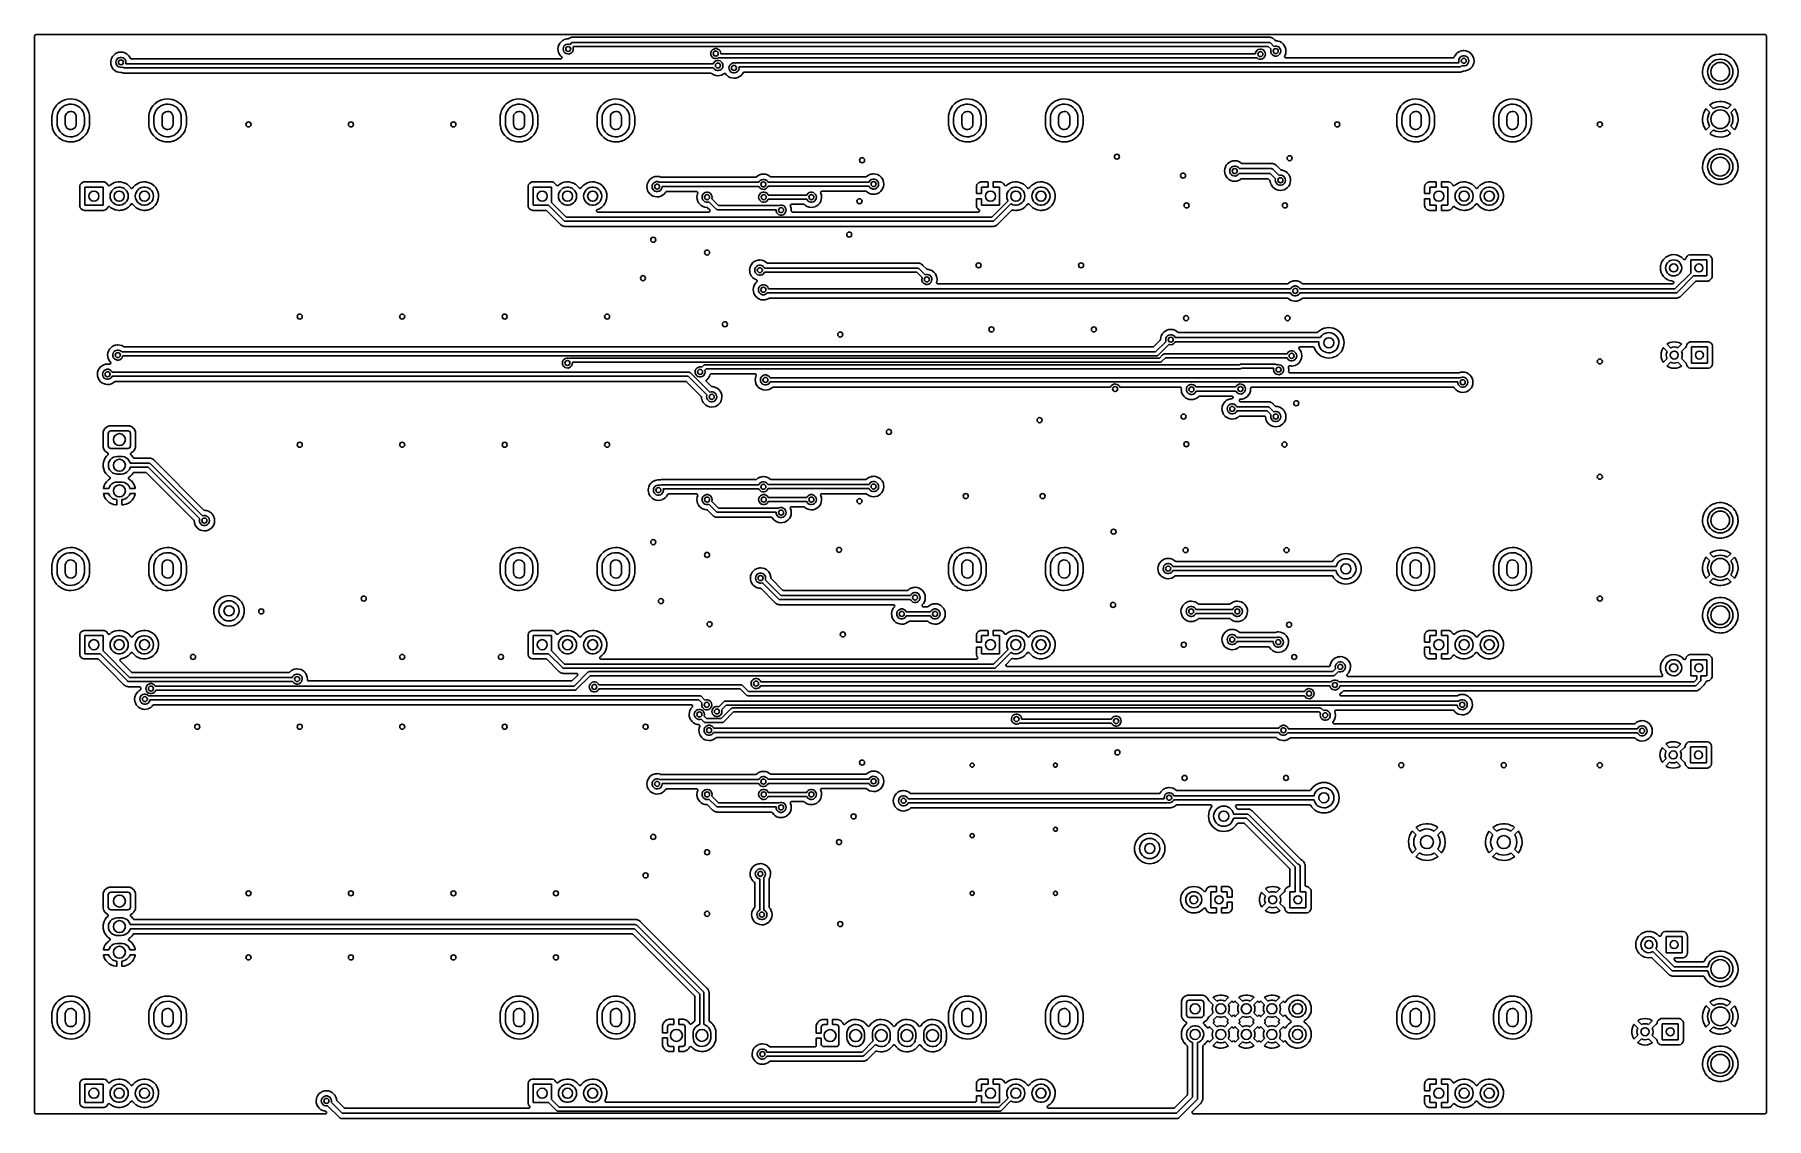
# Model space of a CAD drawing. Extents: x 63 to 234, y -148 to -41.
import ezdxf

# ---------------------------------------------------------------- set-up
doc = ezdxf.new("R2010")
doc.units = 0
doc.layers.add('BLACK', color=7, linetype='CONTINUOUS')

msp = doc.modelspace()

# ---------------------------------------------------------------- linework, layer by layer
at = {"layer": 'BLACK', "linetype": 'CONTINUOUS'}
for p, q in [((62.6155, -40.7665), (62.6355, -40.6984)), ((62.6155, -147.447), (62.6155, -40.7665)), ((62.6355, -40.6984), (62.6892, -40.6519)), ((62.6892, -40.6519), (62.7415, -40.6405)), ((62.7415, -40.6405), (234.192, -40.6405)), ((115.043, -41.1731), (114.964, -41.2144)), ((115.134, -41.1257), (115.043, -41.1731)), ((115.14, -41.1228), (115.134, -41.1257)), ((115.134, -41.1257), (115.134, -41.1257)), ((115.283, -41.0805), (115.14, -41.1228)), ((115.323, -41.0687), (115.283, -41.0805)), ((115.329, -41.067), (115.323, -41.0687)), ((115.323, -41.0687), (115.323, -41.0687)), ((115.335, -41.0664), (115.329, -41.067)), ((115.405, -41.0601), (115.335, -41.0664)), ((115.335, -41.0664), (115.335, -41.0664)), ((115.502, -41.0512), (115.405, -41.0601)), ((115.568, -41.0257), (115.502, -41.0512)), ((115.607, -40.9955), (115.568, -41.0257)), ((115.613, -40.9909), (115.607, -40.9955)), ((115.607, -40.9955), (115.607, -40.9955)), ((115.62, -40.9878), (115.613, -40.9909)), ((115.622, -40.9865), (115.62, -40.9878)), ((115.637, -40.9783), (115.622, -40.9865)), ((115.639, -40.977), (115.637, -40.9783)), ((115.646, -40.9727), (115.639, -40.977)), ((115.698, -40.953), (115.646, -40.9727)), ((115.706, -40.9501), (115.698, -40.953)), ((115.712, -40.9476), (115.706, -40.9501)), ((115.735, -40.9373), (115.712, -40.9476)), ((115.77, -40.922), (115.735, -40.9373)), ((115.778, -40.9207), (115.77, -40.922)), ((115.78, -40.9199), (115.778, -40.9207)), ((115.796, -40.9154), (115.78, -40.9199)), ((115.799, -40.9148), (115.796, -40.9154)), ((115.806, -40.9121), (115.799, -40.9148)), ((115.87, -40.9044), (115.806, -40.9121)), ((115.876, -40.9035), (115.87, -40.9044)), ((115.939, -40.8925), (115.876, -40.9035)), ((115.947, -40.893), (115.939, -40.8925)), ((115.997, -40.8964), (115.947, -40.893)), ((115.947, -40.893), (115.947, -40.893)), ((116.005, -40.8967), (115.997, -40.8964)), ((184.989, -40.8967), (116.005, -40.8967)), ((184.996, -40.8965), (184.989, -40.8967)), ((185.051, -40.8933), (184.996, -40.8965)), ((185.058, -40.8929), (185.051, -40.8933)), ((185.051, -40.8933), (185.051, -40.8933)), ((185.121, -40.9045), (185.058, -40.8929)), ((185.128, -40.9056), (185.121, -40.9045)), ((185.154, -40.909), (185.128, -40.9056)), ((185.184, -40.9129), (185.154, -40.909)), ((185.191, -40.9139), (185.184, -40.9129)), ((185.184, -40.9129), (185.184, -40.9129)), ((185.198, -40.9167), (185.191, -40.9139)), ((185.201, -40.9173), (185.198, -40.9167)), ((185.217, -40.922), (185.201, -40.9173)), ((185.22, -40.9228), (185.217, -40.922)), ((185.227, -40.9242), (185.22, -40.9228)), ((185.285, -40.9504), (185.227, -40.9242)), ((185.291, -40.953), (185.285, -40.9504)), ((185.344, -40.9734), (185.291, -40.953)), ((185.351, -40.9762), (185.344, -40.9734)), ((185.344, -40.9734), (185.344, -40.9734)), ((185.357, -40.9806), (185.351, -40.9762)), ((185.359, -40.9818), (185.357, -40.9806)), ((185.374, -40.9902), (185.359, -40.9818)), ((185.376, -40.9916), (185.374, -40.9902)), ((185.383, -40.9947), (185.376, -40.9916)), ((185.389, -40.9994), (185.383, -40.9947)), ((185.434, -41.0341), (185.389, -40.9994)), ((185.439, -41.0381), (185.434, -41.0341)), ((185.491, -41.0748), (185.439, -41.0381)), ((185.496, -41.0805), (185.491, -41.0748)), ((185.529, -41.1184), (185.496, -41.0805)), ((185.496, -41.0805), (185.496, -41.0805)), ((185.535, -41.1247), (185.529, -41.1184)), ((185.629, -41.2185), (185.535, -41.1247)), ((234.192, -40.6405), (234.261, -40.6605)), ((234.261, -40.6605), (234.307, -40.7142)), ((234.307, -40.7142), (234.319, -40.7665)), ((234.319, -40.7665), (234.319, -147.447)), ((70.3317, -42.8161), (70.2698, -42.9287)), ((70.3346, -42.8107), (70.3317, -42.8161)), ((70.3317, -42.8161), (70.3317, -42.8161)), ((70.4618, -42.6592), (70.3346, -42.8107)), ((70.6159, -42.5352), (70.4618, -42.6592)), ((70.7139, -42.484), (70.6159, -42.5352)), ((70.7857, -42.4465), (70.7139, -42.484)), ((70.7912, -42.4436), (70.7857, -42.4465)), ((70.7857, -42.4465), (70.7857, -42.4465)), ((70.8699, -42.4204), (70.7912, -42.4436)), ((70.975, -42.3895), (70.8699, -42.4204)), ((70.9666, -42.9268), (71.1029, -42.8878)), ((70.9809, -42.3878), (70.975, -42.3895)), ((70.975, -42.3895), (70.975, -42.3895)), ((70.987, -42.3872), (70.9809, -42.3878)), ((70.9871, -42.3872), (70.987, -42.3872)), ((71.0954, -42.3774), (70.9871, -42.3872)), ((71.1779, -42.3698), (71.0954, -42.3774)), ((71.1029, -42.8878), (71.2447, -42.8887)), ((71.184, -42.3705), (71.1779, -42.3698)), ((71.3684, -42.3899), (71.184, -42.3705)), ((71.184, -42.3705), (71.184, -42.3705)), ((71.2447, -42.8887), (71.3805, -42.9293)), ((71.3746, -42.3905), (71.3684, -42.3899)), ((71.3684, -42.3899), (71.3684, -42.3899)), ((71.5635, -42.449), (71.3746, -42.3905)), ((71.7375, -42.5431), (71.5635, -42.449)), ((71.7422, -42.547), (71.7375, -42.5431)), ((71.8833, -42.6637), (71.7422, -42.547)), ((71.7422, -42.547), (71.7422, -42.547)), ((71.8899, -42.6691), (71.8833, -42.6637)), ((71.8938, -42.6739), (71.8899, -42.6691)), ((71.9219, -42.7085), (71.8938, -42.6739)), ((71.8938, -42.6739), (71.8938, -42.6739)), ((72.0149, -42.8224), (71.9219, -42.7085)), ((72.0821, -42.9489), (72.0149, -42.8224)), ((114.528, -41.8517), (114.506, -42.0483)), ((114.506, -42.0483), (114.522, -42.2453)), ((114.522, -42.2453), (114.538, -42.2995)), ((114.588, -41.6632), (114.528, -41.8517)), ((114.538, -42.2995), (114.564, -42.3907)), ((114.564, -42.3907), (114.577, -42.4354)), ((114.577, -42.4354), (114.584, -42.449)), ((114.584, -42.449), (114.661, -42.5984)), ((114.651, -41.5476), (114.588, -41.6632)), ((114.68, -41.4953), (114.651, -41.5476)), ((114.661, -42.5984), (114.667, -42.6114)), ((114.667, -42.6114), (114.79, -42.7664)), ((114.683, -41.4899), (114.68, -41.4953)), ((114.68, -41.4953), (114.68, -41.4953)), ((114.81, -41.3384), (114.683, -41.4899)), ((114.79, -42.7664), (114.836, -42.8052)), ((114.964, -41.2144), (114.81, -41.3384)), ((114.836, -42.8052), (114.84, -42.8083)), ((114.84, -42.8083), (114.878, -42.8677)), ((114.878, -42.8677), (114.879, -42.9387)), ((115.019, -42.0563), (115.041, -41.9162)), ((115.038, -42.1969), (115.019, -42.0563)), ((115.095, -42.3266), (115.038, -42.1969)), ((115.041, -41.9162), (115.101, -41.7879)), ((115.186, -42.4351), (115.095, -42.3266)), ((115.101, -41.7879), (115.195, -41.6816)), ((115.304, -42.5137), (115.186, -42.4351)), ((115.195, -41.6816), (115.315, -41.606)), ((115.439, -42.556), (115.304, -42.5137)), ((115.315, -41.606), (115.451, -41.567)), ((115.581, -42.5586), (115.439, -42.556)), ((115.451, -41.567), (115.593, -41.5679)), ((115.718, -42.5213), (115.581, -42.5586)), ((115.593, -41.5679), (115.699, -41.5996)), ((115.699, -41.5996), (115.835, -41.4635)), ((115.839, -42.4471), (115.718, -42.5213)), ((115.835, -41.4635), (115.864, -41.4458)), ((115.934, -42.342), (115.839, -42.4471)), ((115.864, -41.4458), (115.89, -41.425)), ((115.89, -41.425), (115.901, -41.4224)), ((115.901, -41.4224), (115.911, -41.4163)), ((115.911, -41.4163), (115.944, -41.4126)), ((115.996, -42.2144), (115.934, -42.342)), ((115.944, -41.4126), (115.976, -41.4052)), ((115.976, -41.4052), (185.014, -41.4052)), ((116.059, -41.8052), (115.981, -41.8831)), ((115.981, -41.8831), (115.999, -41.9221)), ((116.019, -42.0746), (115.996, -42.2144)), ((115.999, -41.9221), (116.019, -42.0624)), ((116.019, -42.0624), (116.019, -42.0746)), ((184.931, -41.8052), (116.059, -41.8052)), ((129.65, -42.5135), (129.671, -42.3734)), ((129.668, -42.6541), (129.65, -42.5135)), ((129.725, -42.7838), (129.668, -42.6541)), ((129.671, -42.3734), (129.732, -42.2451)), ((129.816, -42.8923), (129.725, -42.7838)), ((129.732, -42.2451), (129.826, -42.1388)), ((129.934, -42.9709), (129.816, -42.8923)), ((129.826, -42.1388), (129.945, -42.0632)), ((129.945, -42.0632), (130.082, -42.0242)), ((130.082, -42.0242), (130.224, -42.0251)), ((130.224, -42.0251), (130.359, -42.0657)), ((130.359, -42.0657), (130.478, -42.1428)), ((130.478, -42.1428), (130.571, -42.2502)), ((130.571, -42.2502), (130.63, -42.3793)), ((130.63, -42.3793), (130.65, -42.5196)), ((130.649, -42.5318), (130.646, -42.5519)), ((130.646, -42.5519), (183.652, -42.5519)), ((130.65, -42.5196), (130.649, -42.5318)), ((183.652, -42.5519), (183.672, -42.4242)), ((183.672, -42.4242), (183.732, -42.2959)), ((183.732, -42.2959), (183.826, -42.1896)), ((183.826, -42.1896), (183.946, -42.114)), ((183.946, -42.114), (184.082, -42.075)), ((184.082, -42.075), (184.224, -42.0759)), ((184.224, -42.0759), (184.36, -42.1165)), ((184.36, -42.1165), (184.479, -42.1936)), ((184.565, -42.85), (184.469, -42.9551)), ((184.479, -42.1936), (184.571, -42.301)), ((184.626, -42.7224), (184.565, -42.85)), ((184.571, -42.301), (184.63, -42.4301)), ((184.65, -42.5826), (184.626, -42.7224)), ((184.63, -42.4301), (184.65, -42.5704)), ((184.65, -42.5704), (184.65, -42.5826)), ((185.212, -42.086), (184.931, -41.8052)), ((185.014, -41.4052), (185.047, -41.4127)), ((185.047, -41.4127), (185.08, -41.4164)), ((185.08, -41.4164), (185.089, -41.4226)), ((185.089, -41.4226), (185.101, -41.4251)), ((185.101, -41.4251), (185.127, -41.446)), ((185.127, -41.446), (185.155, -41.4638)), ((185.155, -41.4638), (185.494, -41.8024)), ((185.174, -42.2595), (185.196, -42.1194)), ((185.192, -42.4001), (185.174, -42.2595)), ((185.25, -42.5298), (185.192, -42.4001)), ((185.196, -42.1194), (185.212, -42.086)), ((185.341, -42.6383), (185.25, -42.5298)), ((185.459, -42.7169), (185.341, -42.6383)), ((185.594, -42.7592), (185.459, -42.7169)), ((185.494, -41.8024), (185.606, -41.7702)), ((185.736, -42.7618), (185.594, -42.7592)), ((185.606, -41.7702), (185.748, -41.7711)), ((185.639, -41.2277), (185.629, -41.2185)), ((185.705, -41.2547), (185.639, -41.2277)), ((185.808, -41.2656), (185.705, -41.2547)), ((185.873, -42.7245), (185.736, -42.7618)), ((185.748, -41.7711), (185.884, -41.8117)), ((185.872, -41.2723), (185.808, -41.2656)), ((185.878, -41.2729), (185.872, -41.2723)), ((185.872, -41.2723), (185.872, -41.2723)), ((185.993, -42.6503), (185.873, -42.7245)), ((186.067, -41.3314), (185.878, -41.2729)), ((185.884, -41.8117), (186.003, -41.8888)), ((186.089, -42.5452), (185.993, -42.6503)), ((186.003, -41.8888), (186.095, -41.9962)), ((186.241, -41.4255), (186.067, -41.3314)), ((186.15, -42.4176), (186.089, -42.5452)), ((186.095, -41.9962), (186.154, -42.1253)), ((186.174, -42.2778), (186.15, -42.4176)), ((186.154, -42.1253), (186.174, -42.2656)), ((186.174, -42.2656), (186.174, -42.2778)), ((186.245, -41.4294), (186.241, -41.4255)), ((186.388, -41.5476), (186.245, -41.4294)), ((186.245, -41.4294), (186.245, -41.4294)), ((186.393, -41.5515), (186.388, -41.5476)), ((186.397, -41.5563), (186.393, -41.5515)), ((186.448, -41.6185), (186.397, -41.5563)), ((186.397, -41.5563), (186.397, -41.5563)), ((186.518, -41.7048), (186.448, -41.6185)), ((186.611, -41.8794), (186.518, -41.7048)), ((186.549, -42.7848), (186.564, -42.7405)), ((186.559, -42.855), (186.549, -42.7848)), ((186.606, -42.9087), (186.559, -42.855)), ((186.564, -42.7405), (186.597, -42.6831)), ((186.597, -42.6831), (186.6, -42.6778)), ((186.597, -42.6831), (186.597, -42.6831)), ((186.6, -42.6778), (186.662, -42.4901)), ((186.674, -42.9287), (186.606, -42.9087)), ((186.668, -42.0688), (186.611, -41.8794)), ((186.662, -42.4901), (186.687, -42.2939)), ((186.687, -42.2656), (186.668, -42.0688)), ((186.687, -42.2939), (186.687, -42.2656)), ((203.344, -42.8997), (203.278, -42.9278)), ((203.382, -42.8431), (203.344, -42.8997)), ((203.383, -42.8408), (203.382, -42.8423)), ((203.382, -42.8423), (203.382, -42.8431)), ((203.382, -42.8431), (203.382, -42.8431)), ((203.384, -42.8375), (203.383, -42.8408)), ((203.386, -42.8316), (203.384, -42.8375)), ((203.404, -42.8001), (203.386, -42.8316)), ((203.478, -42.6637), (203.404, -42.8001)), ((203.481, -42.6583), (203.478, -42.6637)), ((203.478, -42.6637), (203.478, -42.6637)), ((203.609, -42.5068), (203.481, -42.6583)), ((203.763, -42.3828), (203.609, -42.5068)), ((203.857, -42.3337), (203.763, -42.3828)), ((203.933, -42.2941), (203.857, -42.3337)), ((203.9, -42.9563), (203.994, -42.85)), ((203.938, -42.2912), (203.933, -42.2941)), ((203.933, -42.2941), (203.933, -42.2941)), ((204.074, -42.2513), (203.938, -42.2912)), ((203.994, -42.85), (204.113, -42.7744)), ((204.122, -42.2371), (204.074, -42.2513)), ((204.113, -42.7744), (204.25, -42.7354)), ((204.128, -42.2354), (204.122, -42.2371)), ((204.122, -42.2371), (204.122, -42.2371)), ((204.134, -42.2348), (204.128, -42.2354)), ((204.242, -42.225), (204.134, -42.2348)), ((204.134, -42.2348), (204.134, -42.2348)), ((204.325, -42.2174), (204.242, -42.225)), ((204.25, -42.7354), (204.392, -42.7363)), ((204.331, -42.2181), (204.325, -42.2174)), ((204.515, -42.2375), (204.331, -42.2181)), ((204.331, -42.2181), (204.331, -42.2181)), ((204.392, -42.7363), (204.527, -42.7769)), ((204.521, -42.2381), (204.515, -42.2375)), ((204.515, -42.2375), (204.515, -42.2375)), ((204.71, -42.2966), (204.521, -42.2381)), ((204.527, -42.7769), (204.646, -42.854)), ((204.646, -42.854), (204.739, -42.9614)), ((204.884, -42.3907), (204.71, -42.2966)), ((204.889, -42.3946), (204.884, -42.3907)), ((205.032, -42.5128), (204.889, -42.3946)), ((204.889, -42.3946), (204.889, -42.3946)), ((205.037, -42.5167), (205.032, -42.5128)), ((205.041, -42.5215), (205.037, -42.5167)), ((205.091, -42.5837), (205.041, -42.5215)), ((205.041, -42.5215), (205.041, -42.5215)), ((205.162, -42.67), (205.091, -42.5837)), ((205.255, -42.8446), (205.162, -42.67)), ((205.312, -43.034), (205.255, -42.8446)), ((228.673, -42.923), (228.478, -43.097)), ((228.677, -42.9204), (228.673, -42.923)), ((228.853, -42.805), (228.677, -42.9204)), ((228.677, -42.9204), (228.677, -42.9204)), ((228.892, -42.7797), (228.853, -42.805)), ((229.089, -42.689), (228.892, -42.7797)), ((229.125, -42.6722), (229.089, -42.689)), ((229.129, -42.6702), (229.125, -42.6722)), ((229.125, -42.6722), (229.125, -42.6722)), ((229.315, -42.6162), (229.129, -42.6702)), ((229.376, -42.5984), (229.315, -42.6162)), ((229.38, -42.5971), (229.376, -42.5984)), ((229.376, -42.5984), (229.376, -42.5984)), ((229.639, -42.5619), (229.38, -42.5971)), ((229.644, -42.5619), (229.639, -42.5619)), ((229.787, -42.5638), (229.644, -42.5619)), ((229.644, -42.5619), (229.644, -42.5619)), ((229.901, -42.5653), (229.787, -42.5638)), ((230.159, -42.6073), (229.901, -42.5653)), ((230.163, -42.6087), (230.159, -42.6073)), ((230.361, -42.6722), (230.163, -42.6087)), ((230.408, -42.687), (230.361, -42.6722)), ((230.412, -42.689), (230.408, -42.687)), ((230.637, -42.8001), (230.412, -42.689)), ((230.412, -42.689), (230.412, -42.689)), ((230.642, -42.8026), (230.637, -42.8001)), ((230.646, -42.8052), (230.642, -42.8026)), ((230.697, -42.8408), (230.646, -42.8052)), ((230.646, -42.8052), (230.646, -42.8052)), ((230.857, -42.9516), (230.697, -42.8408)), ((70.1796, -43.1725), (70.1575, -43.3691)), ((70.1575, -43.3691), (70.158, -43.3752)), ((70.158, -43.3752), (70.1707, -43.5257)), ((70.1707, -43.5257), (70.1741, -43.5661)), ((70.1741, -43.5661), (70.2286, -43.7563)), ((70.1939, -43.1274), (70.1796, -43.1725)), ((70.2375, -42.9899), (70.1939, -43.1274)), ((70.2286, -43.7563), (70.319, -43.9322)), ((70.2394, -42.984), (70.2375, -42.9899)), ((70.2375, -42.9899), (70.2375, -42.9899)), ((70.2698, -42.9287), (70.2394, -42.984)), ((70.319, -43.9322), (70.4418, -44.0872)), ((70.4418, -44.0872), (70.5924, -44.2153)), ((70.5924, -44.2153), (70.7651, -44.3118)), ((70.6708, -43.3771), (70.6926, -43.237)), ((70.6892, -43.5177), (70.6708, -43.3771)), ((70.7463, -43.6474), (70.6892, -43.5177)), ((70.6926, -43.237), (70.7529, -43.1087)), ((70.8375, -43.7559), (70.7463, -43.6474)), ((70.7529, -43.1087), (70.8467, -43.0024)), ((70.7651, -44.3118), (70.9532, -44.3729)), ((70.9555, -43.8345), (70.8375, -43.7559)), ((70.8467, -43.0024), (70.9666, -42.9268)), ((70.9532, -44.3729), (71.1496, -44.3964)), ((71.0909, -43.8768), (70.9555, -43.8345)), ((71.2326, -43.8794), (71.0909, -43.8768)), ((71.1496, -44.3964), (71.1557, -44.3959)), ((71.1557, -44.3959), (71.2126, -44.3915)), ((71.1557, -44.3959), (71.1557, -44.3959)), ((71.2126, -44.3915), (71.2741, -44.4023)), ((71.3517, -43.8469), (71.2326, -43.8794)), ((71.2741, -44.4023), (71.306, -44.4167)), ((71.306, -44.4167), (71.306, -44.4167)), ((71.306, -44.4167), (71.313, -44.4198)), ((71.313, -44.4198), (71.3204, -44.4212)), ((71.3204, -44.4212), (71.323, -44.422)), ((71.323, -44.422), (71.3392, -44.4267)), ((71.3392, -44.4267), (71.3418, -44.4273)), ((71.3418, -44.4273), (71.3489, -44.4301)), ((71.3489, -44.4301), (71.3564, -44.4311)), ((71.385, -43.8802), (71.3517, -43.8469)), ((71.3564, -44.4311), (71.4123, -44.4384)), ((71.3805, -42.9293), (71.4995, -43.0064)), ((71.4133, -43.898), (71.385, -43.8802)), ((71.4123, -44.4384), (71.4188, -44.4395)), ((71.4394, -43.9189), (71.4133, -43.898)), ((71.4188, -44.4395), (71.4572, -44.4466)), ((71.4506, -43.9214), (71.4394, -43.9189)), ((71.4603, -43.9276), (71.4506, -43.9214)), ((71.4572, -44.4466), (71.4816, -44.4511)), ((71.4935, -43.9313), (71.4603, -43.9276)), ((71.4816, -44.4511), (71.4892, -44.4507)), ((71.4892, -44.4507), (71.5438, -44.4475)), ((71.4892, -44.4507), (71.4892, -44.4507)), ((71.5261, -43.9388), (71.4935, -43.9313)), ((71.4995, -43.0064), (71.592, -43.1138)), ((129.926, -43.9388), (71.5261, -43.9388)), ((71.5438, -44.4475), (71.551, -44.4473)), ((71.551, -44.4473), (129.637, -44.4473)), ((71.592, -43.1138), (71.6507, -43.2429)), ((71.6471, -43.5352), (71.6454, -43.5388)), ((71.6454, -43.5388), (129.891, -43.5388)), ((71.6707, -43.3954), (71.6471, -43.5352)), ((71.6507, -43.2429), (71.6708, -43.3832)), ((71.6708, -43.3832), (71.6707, -43.3954)), ((72.0899, -42.9635), (72.0821, -42.9489)), ((72.133, -43.0103), (72.0899, -42.9635)), ((72.2011, -43.0303), (72.133, -43.0103)), ((114.758, -43.0303), (72.2011, -43.0303)), ((114.777, -43.0289), (114.758, -43.0303)), ((114.841, -42.9988), (114.777, -43.0289)), ((114.879, -42.9387), (114.841, -42.9988)), ((129.637, -44.4473), (129.706, -44.4673)), ((129.706, -44.4673), (129.719, -44.4773)), ((129.719, -44.4773), (129.77, -44.5208)), ((129.77, -44.5208), (129.784, -44.5323)), ((129.784, -44.5323), (129.956, -44.6288)), ((129.891, -43.5388), (129.944, -43.4256)), ((129.938, -43.9644), (129.926, -43.9388)), ((130.07, -43.0132), (129.934, -42.9709)), ((130.029, -44.0729), (129.938, -43.9644)), ((129.944, -43.4256), (130.038, -43.3194)), ((129.956, -44.6288), (130.144, -44.6899)), ((130.147, -44.1514), (130.029, -44.0729)), ((130.038, -43.3194), (130.158, -43.2437)), ((130.211, -43.0158), (130.07, -43.0132)), ((130.282, -44.1937), (130.147, -44.1514)), ((130.158, -43.2437), (130.294, -43.2048)), ((130.348, -42.9785), (130.211, -43.0158)), ((130.424, -44.1963), (130.282, -44.1937)), ((130.294, -43.2048), (130.436, -43.2056)), ((130.391, -42.9519), (130.348, -42.9785)), ((183.83, -42.9519), (130.391, -42.9519)), ((130.561, -44.159), (130.424, -44.1963)), ((130.436, -43.2056), (130.572, -43.2463)), ((130.681, -44.0848), (130.561, -44.159)), ((130.572, -43.2463), (130.691, -43.3234)), ((130.777, -43.9797), (130.681, -44.0848)), ((130.691, -43.3234), (130.783, -43.4308)), ((130.728, -44.6449), (130.734, -44.6422)), ((130.734, -44.6422), (130.899, -44.5586)), ((130.734, -44.6422), (130.734, -44.6422)), ((130.838, -43.8522), (130.777, -43.9797)), ((130.783, -43.4308), (130.842, -43.5598)), ((130.862, -43.7124), (130.838, -43.8522)), ((130.842, -43.5598), (130.862, -43.7002)), ((130.862, -43.7002), (130.862, -43.7124)), ((130.899, -44.5586), (130.905, -44.5558)), ((130.899, -44.5586), (130.899, -44.5586)), ((130.905, -44.5558), (130.962, -44.5114)), ((130.962, -44.5114), (131.028, -44.4852)), ((131.028, -44.4852), (131.097, -44.4989)), ((131.097, -44.4989), (131.138, -44.5324)), ((131.138, -44.5324), (131.224, -44.6411)), ((131.224, -44.6411), (131.224, -44.6411)), ((131.224, -44.6411), (131.228, -44.646)), ((131.457, -43.9359), (131.479, -43.7958)), ((131.475, -44.0765), (131.457, -43.9359)), ((131.533, -44.2062), (131.475, -44.0765)), ((131.479, -43.7958), (131.539, -43.6675)), ((131.624, -44.3147), (131.533, -44.2062)), ((131.539, -43.6675), (131.633, -43.5612)), ((131.742, -44.3933), (131.624, -44.3147)), ((131.633, -43.5612), (131.753, -43.4856)), ((131.877, -44.4356), (131.742, -44.3933)), ((131.753, -43.4856), (131.889, -43.4466)), ((132.019, -44.4382), (131.877, -44.4356)), ((131.889, -43.4466), (132.031, -43.4475)), ((132.156, -44.4009), (132.019, -44.4382)), ((132.031, -43.4475), (132.144, -43.4812)), ((132.144, -43.4812), (132.149, -43.4778)), ((132.149, -43.4778), (132.175, -43.457)), ((132.276, -44.3267), (132.156, -44.4009)), ((132.175, -43.457), (132.186, -43.4544)), ((132.186, -43.4544), (132.196, -43.4483)), ((132.196, -43.4483), (132.229, -43.4446)), ((132.229, -43.4446), (132.262, -43.4372)), ((132.262, -43.4372), (203.828, -43.4372)), ((132.372, -44.2216), (132.276, -44.3267)), ((132.433, -44.094), (132.372, -44.2216)), ((132.457, -43.9542), (132.433, -44.094)), ((203.911, -43.8372), (132.442, -43.8372)), ((132.442, -43.8372), (132.457, -43.942)), ((132.457, -43.942), (132.457, -43.9542)), ((132.656, -44.6759), (132.763, -44.552)), ((132.763, -44.552), (132.781, -44.5308)), ((132.781, -44.5308), (132.785, -44.5261)), ((132.781, -44.5308), (132.781, -44.5308)), ((132.785, -44.5261), (132.851, -44.4095)), ((132.851, -44.4095), (132.902, -44.3601)), ((132.902, -44.3601), (132.961, -44.3457)), ((132.961, -44.3457), (203.882, -44.3457)), ((183.935, -43.0217), (183.83, -42.9519)), ((184.07, -43.064), (183.935, -43.0217)), ((184.212, -43.0666), (184.07, -43.064)), ((184.349, -43.0293), (184.212, -43.0666)), ((184.469, -42.9551), (184.349, -43.0293)), ((203.263, -42.9287), (186.674, -42.9287)), ((203.278, -42.9278), (203.263, -42.9287)), ((203.818, -43.2247), (203.839, -43.0846)), ((203.836, -43.3653), (203.818, -43.2247)), ((203.828, -43.4372), (203.856, -43.4099)), ((203.856, -43.4099), (203.836, -43.3653)), ((203.839, -43.0846), (203.9, -42.9563)), ((203.882, -44.3457), (203.891, -44.346)), ((203.891, -44.346), (203.941, -44.3494)), ((203.944, -43.8298), (203.911, -43.8372)), ((203.941, -44.3494), (203.941, -44.3494)), ((203.941, -44.3494), (203.949, -44.3499)), ((203.977, -43.8261), (203.944, -43.8298)), ((203.949, -44.3499), (203.956, -44.3486)), ((203.956, -44.3486), (203.983, -44.344)), ((203.956, -44.3486), (203.956, -44.3486)), ((203.987, -43.82), (203.977, -43.8261)), ((203.983, -44.344), (204.012, -44.3389)), ((203.998, -43.8174), (203.987, -43.82)), ((204.024, -43.7966), (203.998, -43.8174)), ((204.012, -44.3389), (204.018, -44.338)), ((204.018, -44.338), (204.081, -44.3303)), ((204.052, -43.7789), (204.024, -43.7966)), ((204.138, -43.6932), (204.052, -43.7789)), ((204.081, -44.3303), (204.089, -44.3276)), ((204.089, -44.3276), (204.091, -44.327)), ((204.091, -44.327), (204.107, -44.3225)), ((204.107, -44.3225), (204.11, -44.3218)), ((204.11, -44.3218), (204.117, -44.3204)), ((204.117, -44.3204), (204.176, -44.2948)), ((204.238, -43.7244), (204.138, -43.6932)), ((204.176, -44.2948), (204.182, -44.2923)), ((204.182, -44.2923), (204.226, -44.2758)), ((204.226, -44.2758), (204.235, -44.2724)), ((204.235, -44.2724), (204.242, -44.2697)), ((204.235, -44.2724), (204.235, -44.2724)), ((204.379, -43.727), (204.238, -43.7244)), ((204.242, -44.2697), (204.248, -44.2654)), ((204.248, -44.2654), (204.25, -44.2641)), ((204.25, -44.2641), (204.268, -44.2543)), ((204.268, -44.2543), (204.271, -44.253)), ((204.271, -44.253), (204.312, -44.2427)), ((204.312, -44.2427), (204.487, -44.2293)), ((204.516, -43.6897), (204.379, -43.727)), ((204.487, -44.2293), (204.494, -44.2288)), ((204.487, -44.2293), (204.487, -44.2293)), ((204.494, -44.2288), (204.684, -44.1756)), ((204.637, -43.6155), (204.516, -43.6897)), ((204.732, -43.5104), (204.637, -43.6155)), ((204.684, -44.1756), (204.69, -44.1728)), ((204.69, -44.1728), (204.855, -44.0892)), ((204.69, -44.1728), (204.69, -44.1728)), ((204.794, -43.3828), (204.732, -43.5104)), ((204.739, -42.9614), (204.798, -43.0905)), ((204.817, -43.243), (204.794, -43.3828)), ((204.798, -43.0905), (204.818, -43.2308)), ((204.818, -43.2308), (204.817, -43.243)), ((204.855, -44.0892), (204.861, -44.0864)), ((204.855, -44.0892), (204.855, -44.0892)), ((204.861, -44.0864), (205.016, -43.9647)), ((205.016, -43.9647), (205.146, -43.8149)), ((205.146, -43.8149), (205.243, -43.643)), ((205.243, -43.643), (205.306, -43.4553)), ((205.306, -43.4553), (205.331, -43.2591)), ((205.331, -43.2308), (205.312, -43.034)), ((205.331, -43.2591), (205.331, -43.2308)), ((228.01, -44.0158), (227.984, -44.2758)), ((227.984, -44.2758), (227.984, -44.2805)), ((227.984, -44.2805), (227.988, -44.3542)), ((227.984, -44.2805), (227.984, -44.2805)), ((227.988, -44.3542), (227.997, -44.5369)), ((227.997, -44.5369), (228.048, -44.7933)), ((228.075, -43.7625), (228.01, -44.0158)), ((228.176, -43.5214), (228.075, -43.7625)), ((228.22, -43.4492), (228.176, -43.5214)), ((228.309, -43.302), (228.22, -43.4492)), ((228.311, -43.298), (228.309, -43.302)), ((228.478, -43.097), (228.311, -43.298)), ((228.497, -44.322), (228.516, -44.1049)), ((228.516, -44.5391), (228.497, -44.322)), ((228.516, -44.1049), (228.572, -43.8945)), ((228.572, -44.7495), (228.516, -44.5391)), ((228.572, -43.8945), (228.664, -43.697)), ((228.664, -43.697), (228.789, -43.5185)), ((228.789, -43.5185), (228.944, -43.3644)), ((228.944, -43.3644), (229.122, -43.2395)), ((229.122, -43.2395), (229.319, -43.1474)), ((229.319, -43.1474), (229.53, -43.091)), ((229.53, -43.091), (229.747, -43.072)), ((229.747, -43.072), (229.964, -43.091)), ((229.964, -43.091), (230.175, -43.1474)), ((230.175, -43.1474), (230.372, -43.2395)), ((230.372, -43.2395), (230.55, -43.3644)), ((230.55, -43.3644), (230.705, -43.5185)), ((230.705, -43.5185), (230.83, -43.697)), ((230.83, -43.697), (230.922, -43.8945)), ((231.047, -43.1306), (230.857, -42.9516)), ((230.922, -43.8945), (230.978, -44.1049)), ((230.978, -44.5391), (230.922, -44.7495)), ((230.978, -44.1049), (230.997, -44.322)), ((230.997, -44.322), (230.978, -44.5391)), ((231.209, -43.3359), (231.047, -43.1306)), ((231.339, -43.5628), (231.209, -43.3359)), ((231.433, -43.8064), (231.339, -43.5628)), ((231.448, -43.8704), (231.433, -43.8064)), ((231.48, -44.0112), (231.448, -43.8704)), ((231.475, -44.6736), (231.492, -44.5415)), ((231.491, -44.0613), (231.48, -44.0112)), ((231.491, -44.066), (231.491, -44.0613)), ((231.507, -44.2697), (231.491, -44.066)), ((231.491, -44.066), (231.491, -44.066)), ((231.492, -44.5415), (231.508, -44.4174)), ((231.51, -44.322), (231.507, -44.2697)), ((231.508, -44.4095), (231.51, -44.3384)), ((231.508, -44.4143), (231.508, -44.4095)), ((231.508, -44.4174), (231.508, -44.4143)), ((231.508, -44.4174), (231.508, -44.4174)), ((231.51, -44.3384), (231.51, -44.322)), ((130.144, -44.6899), (130.341, -44.7133)), ((130.341, -44.7133), (130.347, -44.7128)), ((130.347, -44.7128), (130.532, -44.6986)), ((130.347, -44.7128), (130.347, -44.7128)), ((130.532, -44.6986), (130.538, -44.6981)), ((130.532, -44.6986), (130.532, -44.6986)), ((130.538, -44.6981), (130.728, -44.6449)), ((131.228, -44.646), (131.233, -44.6499)), ((131.233, -44.6499), (131.233, -44.6499)), ((131.233, -44.6499), (131.307, -44.7128)), ((131.307, -44.7128), (131.379, -44.7741)), ((131.379, -44.7741), (131.551, -44.8706)), ((131.551, -44.8706), (131.739, -44.9317)), ((131.739, -44.9317), (131.936, -44.9552)), ((131.936, -44.9552), (131.942, -44.9547)), ((131.942, -44.9547), (132.127, -44.9405)), ((131.942, -44.9547), (131.942, -44.9547)), ((132.127, -44.9405), (132.133, -44.94)), ((132.127, -44.9405), (132.127, -44.9405)), ((132.133, -44.94), (132.323, -44.8868)), ((132.323, -44.8868), (132.329, -44.884)), ((132.329, -44.884), (132.494, -44.8004)), ((132.329, -44.884), (132.329, -44.884)), ((132.494, -44.8004), (132.5, -44.7976)), ((132.494, -44.8004), (132.494, -44.8004)), ((132.5, -44.7976), (132.656, -44.6759)), ((228.048, -44.7933), (228.136, -45.0393)), ((228.136, -45.0393), (228.138, -45.0434)), ((228.138, -45.0434), (228.203, -45.1634)), ((228.203, -45.1634), (228.26, -45.2695)), ((228.26, -45.2695), (228.263, -45.2732)), ((228.263, -45.2732), (228.263, -45.2732)), ((228.263, -45.2732), (228.413, -45.4752)), ((228.413, -45.4752), (228.413, -45.4752)), ((228.413, -45.4752), (228.416, -45.4789)), ((228.416, -45.4789), (228.419, -45.4822)), ((228.419, -45.4822), (228.419, -45.4822)), ((228.419, -45.4822), (228.598, -45.6596)), ((228.664, -44.947), (228.572, -44.7495)), ((228.598, -45.6596), (228.602, -45.6629)), ((228.602, -45.6629), (228.606, -45.6657)), ((228.606, -45.6657), (228.606, -45.6657)), ((228.606, -45.6657), (228.809, -45.8147)), ((228.789, -45.1255), (228.664, -44.947)), ((228.944, -45.2796), (228.789, -45.1255)), ((228.809, -45.8147), (228.813, -45.8175)), ((228.813, -45.8175), (228.817, -45.8197)), ((228.817, -45.8197), (228.817, -45.8197)), ((228.817, -45.8197), (229.04, -45.937)), ((229.122, -45.4045), (228.944, -45.2796)), ((229.04, -45.937), (229.04, -45.937)), ((229.04, -45.937), (229.044, -45.9392)), ((229.044, -45.9392), (229.291, -46.0253)), ((229.319, -45.4966), (229.122, -45.4045)), ((229.291, -46.0253), (229.295, -46.0262)), ((229.295, -46.0262), (229.543, -46.0732)), ((229.53, -45.553), (229.319, -45.4966)), ((229.747, -45.572), (229.53, -45.553)), ((229.543, -46.0732), (229.543, -46.0732)), ((229.543, -46.0732), (229.547, -46.0741)), ((229.547, -46.0741), (229.678, -46.0792)), ((229.678, -46.0792), (229.804, -46.0842)), ((229.964, -45.553), (229.747, -45.572)), ((229.804, -46.0842), (229.804, -46.0842)), ((229.804, -46.0842), (229.809, -46.0844)), ((229.809, -46.0844), (229.888, -46.0757)), ((229.888, -46.0757), (230.064, -46.0564)), ((230.175, -45.4966), (229.964, -45.553)), ((230.064, -46.0564), (230.068, -46.0559)), ((230.064, -46.0564), (230.064, -46.0564)), ((230.068, -46.0559), (230.181, -46.0262)), ((230.372, -45.4045), (230.175, -45.4966)), ((230.181, -46.0262), (230.317, -45.9905)), ((230.317, -45.9905), (230.321, -45.9894)), ((230.317, -45.9905), (230.317, -45.9905)), ((230.321, -45.9894), (230.561, -45.8862)), ((230.55, -45.2796), (230.372, -45.4045)), ((230.705, -45.1255), (230.55, -45.2796)), ((230.561, -45.8862), (230.784, -45.7486)), ((230.83, -44.947), (230.705, -45.1255)), ((230.784, -45.7486), (230.787, -45.7456)), ((230.787, -45.7456), (230.979, -45.5828)), ((230.787, -45.7456), (230.787, -45.7456)), ((230.922, -44.7495), (230.83, -44.947)), ((230.979, -45.5828), (230.983, -45.5798)), ((230.979, -45.5828), (230.979, -45.5828)), ((230.983, -45.5798), (231.075, -45.4752)), ((231.075, -45.4752), (231.152, -45.3868)), ((231.152, -45.3868), (231.155, -45.3833)), ((231.152, -45.3868), (231.152, -45.3868)), ((231.155, -45.3833), (231.297, -45.1634)), ((231.297, -45.1634), (231.404, -44.9251)), ((231.404, -44.9251), (231.42, -44.8676)), ((231.42, -44.8676), (231.474, -44.6781)), ((231.474, -44.6781), (231.475, -44.6736)), ((231.474, -44.6781), (231.474, -44.6781)), ((64.5824, -47.9324), (64.5003, -48.0975)), ((64.5844, -47.9283), (64.5824, -47.9324)), ((64.5824, -47.9324), (64.5824, -47.9324)), ((64.739, -47.7055), (64.5844, -47.9283)), ((64.7962, -47.6442), (64.739, -47.7055)), ((64.9209, -47.5107), (64.7962, -47.6442)), ((64.9241, -47.5074), (64.9209, -47.5107)), ((65.1358, -47.338), (64.9241, -47.5074)), ((65.0762, -48.1117), (65.222, -47.9339)), ((65.3698, -47.201), (65.1358, -47.338)), ((65.222, -47.9339), (65.3957, -47.7831)), ((65.3741, -47.1993), (65.3698, -47.201)), ((65.6169, -47.1009), (65.3741, -47.1993)), ((65.3957, -47.7831), (65.5923, -47.6638)), ((65.5923, -47.6638), (65.8062, -47.5794)), ((65.6212, -47.0992), (65.6169, -47.1009)), ((65.6169, -47.1009), (65.6169, -47.1009)), ((65.7501, -47.0676), (65.6212, -47.0992)), ((65.8801, -47.0358), (65.7501, -47.0676)), ((65.8062, -47.5794), (66.0313, -47.5321)), ((65.8846, -47.0347), (65.8801, -47.0358)), ((65.8801, -47.0358), (65.8801, -47.0358)), ((66.1545, -47.009), (65.8846, -47.0347)), ((66.0313, -47.5321), (66.2611, -47.5235)), ((66.1591, -47.0092), (66.1545, -47.009)), ((66.4208, -47.0222), (66.1591, -47.0092)), ((66.1591, -47.0092), (66.1591, -47.0092)), ((66.2611, -47.5235), (66.489, -47.5537)), ((66.4253, -47.0225), (66.4208, -47.0222)), ((66.4208, -47.0222), (66.4208, -47.0222)), ((66.4298, -47.0233), (66.4253, -47.0225)), ((66.5933, -47.0556), (66.4298, -47.0233)), ((66.4298, -47.0233), (66.4298, -47.0233)), ((66.489, -47.5537), (66.7087, -47.6219)), ((66.6914, -47.0749), (66.5933, -47.0556)), ((66.765, -47.1009), (66.6914, -47.0749)), ((66.7087, -47.6219), (66.9137, -47.7261)), ((66.9427, -47.1637), (66.765, -47.1009)), ((66.9137, -47.7261), (67.0982, -47.8634)), ((66.9428, -47.1637), (66.9427, -47.1637)), ((66.9471, -47.1652), (66.9428, -47.1637)), ((67.187, -47.2915), (66.9471, -47.1652)), ((67.0982, -47.8634), (67.2569, -48.0298)), ((67.1907, -47.2941), (67.187, -47.2915)), ((67.3217, -47.3895), (67.1907, -47.2941)), ((67.2569, -48.0298), (67.3853, -48.2206)), ((67.4063, -47.451), (67.3217, -47.3895)), ((67.6002, -47.6406), (67.4063, -47.451)), ((67.7647, -47.8561), (67.6002, -47.6406)), ((67.8963, -48.0932), (67.7647, -47.8561)), ((74.1824, -47.9324), (74.1003, -48.0975)), ((74.1844, -47.9283), (74.1824, -47.9324)), ((74.1824, -47.9324), (74.1824, -47.9324)), ((74.339, -47.7055), (74.1844, -47.9283)), ((74.3962, -47.6442), (74.339, -47.7055)), ((74.5209, -47.5107), (74.3962, -47.6442)), ((74.5241, -47.5074), (74.5209, -47.5107)), ((74.7358, -47.338), (74.5241, -47.5074)), ((74.6762, -48.1117), (74.822, -47.9339)), ((74.9698, -47.201), (74.7358, -47.338)), ((74.822, -47.9339), (74.9957, -47.7831)), ((74.9741, -47.1993), (74.9698, -47.201)), ((75.2169, -47.1009), (74.9741, -47.1993)), ((74.9957, -47.7831), (75.1923, -47.6638)), ((75.1923, -47.6638), (75.4062, -47.5794)), ((75.2212, -47.0992), (75.2169, -47.1009)), ((75.2169, -47.1009), (75.2169, -47.1009)), ((75.3501, -47.0676), (75.2212, -47.0992)), ((75.4801, -47.0358), (75.3501, -47.0676)), ((75.4062, -47.5794), (75.6313, -47.5321)), ((75.4846, -47.0347), (75.4801, -47.0358)), ((75.4801, -47.0358), (75.4801, -47.0358)), ((75.7545, -47.009), (75.4846, -47.0347)), ((75.6313, -47.5321), (75.8611, -47.5235)), ((75.7591, -47.0092), (75.7545, -47.009)), ((76.0208, -47.0222), (75.7591, -47.0092)), ((75.7591, -47.0092), (75.7591, -47.0092)), ((75.8611, -47.5235), (76.089, -47.5537)), ((76.0253, -47.0225), (76.0208, -47.0222)), ((76.0208, -47.0222), (76.0208, -47.0222)), ((76.0298, -47.0233), (76.0253, -47.0225)), ((76.1933, -47.0556), (76.0298, -47.0233)), ((76.0298, -47.0233), (76.0298, -47.0233)), ((76.089, -47.5537), (76.3087, -47.6219)), ((76.2914, -47.0749), (76.1933, -47.0556)), ((76.365, -47.1009), (76.2914, -47.0749)), ((76.3087, -47.6219), (76.5137, -47.7261)), ((76.5427, -47.1637), (76.365, -47.1009)), ((76.5137, -47.7261), (76.6982, -47.8634)), ((76.5428, -47.1637), (76.5427, -47.1637)), ((76.5471, -47.1652), (76.5428, -47.1637)), ((76.787, -47.2915), (76.5471, -47.1652)), ((76.6982, -47.8634), (76.8569, -48.0298)), ((76.7907, -47.2941), (76.787, -47.2915)), ((76.9217, -47.3895), (76.7907, -47.2941)), ((76.8569, -48.0298), (76.9853, -48.2206)), ((77.0063, -47.451), (76.9217, -47.3895)), ((77.2002, -47.6406), (77.0063, -47.451)), ((77.3647, -47.8561), (77.2002, -47.6406)), ((77.4963, -48.0932), (77.3647, -47.8561)), ((109.032, -47.9324), (108.95, -48.0975)), ((109.034, -47.9283), (109.032, -47.9324)), ((109.032, -47.9324), (109.032, -47.9324)), ((109.189, -47.7055), (109.034, -47.9283)), ((109.246, -47.6442), (109.189, -47.7055)), ((109.371, -47.5107), (109.246, -47.6442)), ((109.374, -47.5074), (109.371, -47.5107)), ((109.586, -47.338), (109.374, -47.5074)), ((109.526, -48.1117), (109.672, -47.9339)), ((109.82, -47.201), (109.586, -47.338)), ((109.672, -47.9339), (109.846, -47.7831)), ((109.824, -47.1993), (109.82, -47.201)), ((110.067, -47.1009), (109.824, -47.1993)), ((109.846, -47.7831), (110.042, -47.6638)), ((110.042, -47.6638), (110.256, -47.5794)), ((110.071, -47.0992), (110.067, -47.1009)), ((110.067, -47.1009), (110.067, -47.1009)), ((110.2, -47.0676), (110.071, -47.0992)), ((110.33, -47.0358), (110.2, -47.0676)), ((110.256, -47.5794), (110.481, -47.5321)), ((110.335, -47.0347), (110.33, -47.0358)), ((110.33, -47.0358), (110.33, -47.0358)), ((110.604, -47.009), (110.335, -47.0347)), ((110.481, -47.5321), (110.711, -47.5235)), ((110.609, -47.0092), (110.604, -47.009)), ((110.871, -47.0222), (110.609, -47.0092)), ((110.609, -47.0092), (110.609, -47.0092)), ((110.711, -47.5235), (110.939, -47.5537)), ((110.875, -47.0225), (110.871, -47.0222)), ((110.871, -47.0222), (110.871, -47.0222)), ((110.88, -47.0233), (110.875, -47.0225)), ((111.043, -47.0556), (110.88, -47.0233)), ((110.88, -47.0233), (110.88, -47.0233)), ((110.939, -47.5537), (111.159, -47.6219)), ((111.141, -47.0749), (111.043, -47.0556)), ((111.215, -47.1009), (111.141, -47.0749)), ((111.159, -47.6219), (111.364, -47.7261)), ((111.393, -47.1637), (111.215, -47.1009)), ((111.364, -47.7261), (111.548, -47.8634)), ((111.397, -47.1652), (111.393, -47.1637)), ((111.393, -47.1637), (111.393, -47.1637)), ((111.637, -47.2915), (111.397, -47.1652)), ((111.548, -47.8634), (111.707, -48.0298)), ((111.641, -47.2941), (111.637, -47.2915)), ((111.772, -47.3895), (111.641, -47.2941)), ((111.707, -48.0298), (111.835, -48.2206)), ((111.856, -47.451), (111.772, -47.3895)), ((112.05, -47.6406), (111.856, -47.451)), ((112.215, -47.8561), (112.05, -47.6406)), ((112.346, -48.0932), (112.215, -47.8561)), ((118.632, -47.9324), (118.55, -48.0975)), ((118.634, -47.9283), (118.632, -47.9324)), ((118.632, -47.9324), (118.632, -47.9324)), ((118.789, -47.7055), (118.634, -47.9283)), ((118.846, -47.6442), (118.789, -47.7055)), ((118.971, -47.5107), (118.846, -47.6442)), ((118.974, -47.5074), (118.971, -47.5107)), ((119.186, -47.338), (118.974, -47.5074)), ((119.126, -48.1117), (119.272, -47.9339)), ((119.42, -47.201), (119.186, -47.338)), ((119.272, -47.9339), (119.446, -47.7831)), ((119.424, -47.1993), (119.42, -47.201)), ((119.667, -47.1009), (119.424, -47.1993)), ((119.446, -47.7831), (119.642, -47.6638)), ((119.642, -47.6638), (119.856, -47.5794)), ((119.671, -47.0992), (119.667, -47.1009)), ((119.667, -47.1009), (119.667, -47.1009)), ((119.8, -47.0676), (119.671, -47.0992)), ((119.93, -47.0358), (119.8, -47.0676)), ((119.856, -47.5794), (120.081, -47.5321)), ((119.935, -47.0347), (119.93, -47.0358)), ((119.93, -47.0358), (119.93, -47.0358)), ((120.204, -47.009), (119.935, -47.0347)), ((120.081, -47.5321), (120.311, -47.5235)), ((120.209, -47.0092), (120.204, -47.009)), ((120.471, -47.0222), (120.209, -47.0092)), ((120.209, -47.0092), (120.209, -47.0092)), ((120.311, -47.5235), (120.539, -47.5537)), ((120.475, -47.0225), (120.471, -47.0222)), ((120.471, -47.0222), (120.471, -47.0222)), ((120.48, -47.0233), (120.475, -47.0225)), ((120.643, -47.0556), (120.48, -47.0233)), ((120.48, -47.0233), (120.48, -47.0233)), ((120.539, -47.5537), (120.759, -47.6219)), ((120.741, -47.0749), (120.643, -47.0556)), ((120.815, -47.1009), (120.741, -47.0749)), ((120.759, -47.6219), (120.964, -47.7261)), ((120.993, -47.1637), (120.815, -47.1009)), ((120.964, -47.7261), (121.148, -47.8634)), ((120.997, -47.1652), (120.993, -47.1637)), ((120.993, -47.1637), (120.993, -47.1637)), ((121.237, -47.2915), (120.997, -47.1652)), ((121.148, -47.8634), (121.307, -48.0298)), ((121.241, -47.2941), (121.237, -47.2915)), ((121.372, -47.3895), (121.241, -47.2941)), ((121.307, -48.0298), (121.435, -48.2206)), ((121.456, -47.451), (121.372, -47.3895)), ((121.65, -47.6406), (121.456, -47.451)), ((121.815, -47.8561), (121.65, -47.6406)), ((121.946, -48.0932), (121.815, -47.8561)), ((153.482, -47.9324), (153.4, -48.0975)), ((153.484, -47.9283), (153.482, -47.9324)), ((153.482, -47.9324), (153.482, -47.9324)), ((153.639, -47.7055), (153.484, -47.9283)), ((153.696, -47.6442), (153.639, -47.7055)), ((153.821, -47.5107), (153.696, -47.6442)), ((153.824, -47.5074), (153.821, -47.5107)), ((154.036, -47.338), (153.824, -47.5074)), ((153.976, -48.1117), (154.122, -47.9339)), ((154.27, -47.201), (154.036, -47.338)), ((154.122, -47.9339), (154.296, -47.7831)), ((154.274, -47.1993), (154.27, -47.201)), ((154.517, -47.1009), (154.274, -47.1993)), ((154.296, -47.7831), (154.492, -47.6638)), ((154.492, -47.6638), (154.706, -47.5794)), ((154.521, -47.0992), (154.517, -47.1009)), ((154.517, -47.1009), (154.517, -47.1009)), ((154.65, -47.0676), (154.521, -47.0992)), ((154.78, -47.0358), (154.65, -47.0676)), ((154.706, -47.5794), (154.931, -47.5321)), ((154.785, -47.0347), (154.78, -47.0358)), ((154.78, -47.0358), (154.78, -47.0358)), ((155.054, -47.009), (154.785, -47.0347)), ((154.931, -47.5321), (155.161, -47.5235)), ((155.059, -47.0092), (155.054, -47.009)), ((155.321, -47.0222), (155.059, -47.0092)), ((155.059, -47.0092), (155.059, -47.0092)), ((155.161, -47.5235), (155.389, -47.5537)), ((155.325, -47.0225), (155.321, -47.0222)), ((155.321, -47.0222), (155.321, -47.0222)), ((155.33, -47.0233), (155.325, -47.0225)), ((155.493, -47.0556), (155.33, -47.0233)), ((155.33, -47.0233), (155.33, -47.0233)), ((155.389, -47.5537), (155.609, -47.6219)), ((155.591, -47.0749), (155.493, -47.0556)), ((155.665, -47.1009), (155.591, -47.0749)), ((155.609, -47.6219), (155.814, -47.7261)), ((155.843, -47.1637), (155.665, -47.1009)), ((155.814, -47.7261), (155.998, -47.8634)), ((155.847, -47.1652), (155.843, -47.1637)), ((155.843, -47.1637), (155.843, -47.1637)), ((156.087, -47.2915), (155.847, -47.1652)), ((155.998, -47.8634), (156.157, -48.0298)), ((156.091, -47.2941), (156.087, -47.2915)), ((156.222, -47.3895), (156.091, -47.2941)), ((156.157, -48.0298), (156.285, -48.2206)), ((156.306, -47.451), (156.222, -47.3895)), ((156.5, -47.6406), (156.306, -47.451)), ((156.665, -47.8561), (156.5, -47.6406)), ((156.796, -48.0932), (156.665, -47.8561)), ((163.082, -47.9324), (163, -48.0975)), ((163.084, -47.9283), (163.082, -47.9324)), ((163.082, -47.9324), (163.082, -47.9324)), ((163.239, -47.7055), (163.084, -47.9283)), ((163.296, -47.6442), (163.239, -47.7055)), ((163.421, -47.5107), (163.296, -47.6442)), ((163.424, -47.5074), (163.421, -47.5107)), ((163.636, -47.338), (163.424, -47.5074)), ((163.576, -48.1117), (163.722, -47.9339)), ((163.87, -47.201), (163.636, -47.338)), ((163.722, -47.9339), (163.896, -47.7831)), ((163.874, -47.1993), (163.87, -47.201)), ((164.117, -47.1009), (163.874, -47.1993)), ((163.896, -47.7831), (164.092, -47.6638)), ((164.092, -47.6638), (164.306, -47.5794)), ((164.121, -47.0992), (164.117, -47.1009)), ((164.117, -47.1009), (164.117, -47.1009)), ((164.25, -47.0676), (164.121, -47.0992)), ((164.38, -47.0358), (164.25, -47.0676)), ((164.306, -47.5794), (164.531, -47.5321)), ((164.385, -47.0347), (164.38, -47.0358)), ((164.38, -47.0358), (164.38, -47.0358)), ((164.654, -47.009), (164.385, -47.0347)), ((164.531, -47.5321), (164.761, -47.5235)), ((164.659, -47.0092), (164.654, -47.009)), ((164.921, -47.0222), (164.659, -47.0092)), ((164.659, -47.0092), (164.659, -47.0092)), ((164.761, -47.5235), (164.989, -47.5537)), ((164.925, -47.0225), (164.921, -47.0222)), ((164.921, -47.0222), (164.921, -47.0222)), ((164.93, -47.0233), (164.925, -47.0225)), ((165.093, -47.0556), (164.93, -47.0233)), ((164.93, -47.0233), (164.93, -47.0233)), ((164.989, -47.5537), (165.209, -47.6219)), ((165.191, -47.0749), (165.093, -47.0556)), ((165.265, -47.1009), (165.191, -47.0749)), ((165.209, -47.6219), (165.414, -47.7261)), ((165.443, -47.1637), (165.265, -47.1009)), ((165.414, -47.7261), (165.598, -47.8634)), ((165.447, -47.1652), (165.443, -47.1637)), ((165.443, -47.1637), (165.443, -47.1637)), ((165.687, -47.2915), (165.447, -47.1652)), ((165.598, -47.8634), (165.757, -48.0298)), ((165.691, -47.2941), (165.687, -47.2915)), ((165.822, -47.3895), (165.691, -47.2941)), ((165.757, -48.0298), (165.885, -48.2206)), ((165.906, -47.451), (165.822, -47.3895)), ((166.1, -47.6406), (165.906, -47.451)), ((166.265, -47.8561), (166.1, -47.6406)), ((166.396, -48.0932), (166.265, -47.8561)), ((197.932, -47.9324), (197.85, -48.0975)), ((197.934, -47.9283), (197.932, -47.9324)), ((197.932, -47.9324), (197.932, -47.9324)), ((198.089, -47.7055), (197.934, -47.9283)), ((198.146, -47.6442), (198.089, -47.7055)), ((198.271, -47.5107), (198.146, -47.6442)), ((198.274, -47.5074), (198.271, -47.5107)), ((198.486, -47.338), (198.274, -47.5074)), ((198.426, -48.1117), (198.572, -47.9339)), ((198.72, -47.201), (198.486, -47.338)), ((198.572, -47.9339), (198.746, -47.7831)), ((198.724, -47.1993), (198.72, -47.201)), ((198.967, -47.1009), (198.724, -47.1993)), ((198.746, -47.7831), (198.942, -47.6638)), ((198.942, -47.6638), (199.156, -47.5794)), ((198.971, -47.0992), (198.967, -47.1009)), ((198.967, -47.1009), (198.967, -47.1009)), ((199.1, -47.0676), (198.971, -47.0992)), ((199.23, -47.0358), (199.1, -47.0676)), ((199.156, -47.5794), (199.381, -47.5321)), ((199.235, -47.0347), (199.23, -47.0358)), ((199.23, -47.0358), (199.23, -47.0358)), ((199.504, -47.009), (199.235, -47.0347)), ((199.381, -47.5321), (199.611, -47.5235)), ((199.509, -47.0092), (199.504, -47.009)), ((199.771, -47.0222), (199.509, -47.0092)), ((199.509, -47.0092), (199.509, -47.0092)), ((199.611, -47.5235), (199.839, -47.5537)), ((199.775, -47.0225), (199.771, -47.0222)), ((199.771, -47.0222), (199.771, -47.0222)), ((199.78, -47.0233), (199.775, -47.0225)), ((199.943, -47.0556), (199.78, -47.0233)), ((199.78, -47.0233), (199.78, -47.0233)), ((199.839, -47.5537), (200.059, -47.6219)), ((200.041, -47.0749), (199.943, -47.0556)), ((200.115, -47.1009), (200.041, -47.0749)), ((200.059, -47.6219), (200.264, -47.7261)), ((200.293, -47.1637), (200.115, -47.1009)), ((200.264, -47.7261), (200.448, -47.8634)), ((200.297, -47.1652), (200.293, -47.1637)), ((200.293, -47.1637), (200.293, -47.1637)), ((200.537, -47.2915), (200.297, -47.1652)), ((200.448, -47.8634), (200.607, -48.0298)), ((200.541, -47.2941), (200.537, -47.2915)), ((200.672, -47.3895), (200.541, -47.2941)), ((200.607, -48.0298), (200.735, -48.2206)), ((200.756, -47.451), (200.672, -47.3895)), ((200.95, -47.6406), (200.756, -47.451)), ((201.115, -47.8561), (200.95, -47.6406)), ((201.246, -48.0932), (201.115, -47.8561)), ((207.532, -47.9324), (207.45, -48.0975)), ((207.534, -47.9283), (207.532, -47.9324)), ((207.532, -47.9324), (207.532, -47.9324)), ((207.689, -47.7055), (207.534, -47.9283)), ((207.746, -47.6442), (207.689, -47.7055)), ((207.871, -47.5107), (207.746, -47.6442)), ((207.874, -47.5074), (207.871, -47.5107)), ((208.086, -47.338), (207.874, -47.5074)), ((208.026, -48.1117), (208.172, -47.9339)), ((208.32, -47.201), (208.086, -47.338)), ((208.172, -47.9339), (208.346, -47.7831)), ((208.324, -47.1993), (208.32, -47.201)), ((208.567, -47.1009), (208.324, -47.1993)), ((208.346, -47.7831), (208.542, -47.6638)), ((208.542, -47.6638), (208.756, -47.5794)), ((208.571, -47.0992), (208.567, -47.1009)), ((208.567, -47.1009), (208.567, -47.1009)), ((208.7, -47.0676), (208.571, -47.0992)), ((208.83, -47.0358), (208.7, -47.0676)), ((208.756, -47.5794), (208.981, -47.5321)), ((208.835, -47.0347), (208.83, -47.0358)), ((208.83, -47.0358), (208.83, -47.0358)), ((209.104, -47.009), (208.835, -47.0347)), ((208.981, -47.5321), (209.211, -47.5235)), ((209.109, -47.0092), (209.104, -47.009)), ((209.371, -47.0222), (209.109, -47.0092)), ((209.109, -47.0092), (209.109, -47.0092)), ((209.211, -47.5235), (209.439, -47.5537)), ((209.375, -47.0225), (209.371, -47.0222)), ((209.371, -47.0222), (209.371, -47.0222)), ((209.38, -47.0233), (209.375, -47.0225)), ((209.543, -47.0556), (209.38, -47.0233)), ((209.38, -47.0233), (209.38, -47.0233)), ((209.439, -47.5537), (209.659, -47.6219)), ((209.641, -47.0749), (209.543, -47.0556)), ((209.715, -47.1009), (209.641, -47.0749)), ((209.659, -47.6219), (209.864, -47.7261)), ((209.893, -47.1637), (209.715, -47.1009)), ((209.864, -47.7261), (210.048, -47.8634)), ((209.897, -47.1652), (209.893, -47.1637)), ((209.893, -47.1637), (209.893, -47.1637)), ((210.137, -47.2915), (209.897, -47.1652)), ((210.048, -47.8634), (210.207, -48.0298)), ((210.141, -47.2941), (210.137, -47.2915)), ((210.272, -47.3895), (210.141, -47.2941)), ((210.207, -48.0298), (210.335, -48.2206)), ((210.356, -47.451), (210.272, -47.3895)), ((210.52, -47.6108), (210.356, -47.451)), ((210.55, -47.6406), (210.52, -47.6108)), ((210.715, -47.8561), (210.55, -47.6406)), ((210.846, -48.0932), (210.715, -47.8561)), ((228.309, -48.0023), (228.179, -48.2176)), ((228.315, -47.9947), (228.309, -48.0023)), ((228.325, -47.9824), (228.315, -47.9947)), ((228.335, -47.9753), (228.325, -47.9824)), ((228.348, -47.9825), (228.335, -47.9753)), ((228.705, -48.3392), (228.348, -47.9825)), ((228.709, -47.6001), (228.7, -47.6108)), ((228.7, -47.6108), (228.705, -47.6206)), ((228.705, -47.6206), (229.064, -47.98)), ((228.888, -47.4827), (228.709, -47.6001)), ((228.897, -47.4782), (228.888, -47.4827)), ((229.125, -47.3727), (228.897, -47.4782)), ((229.064, -47.98), (229.122, -47.9395)), ((229.122, -47.9395), (229.319, -47.8474)), ((229.134, -47.3694), (229.125, -47.3727)), ((229.376, -47.2989), (229.134, -47.3694)), ((229.319, -47.8474), (229.53, -47.791)), ((229.385, -47.297), (229.376, -47.2989)), ((229.635, -47.263), (229.385, -47.297)), ((229.53, -47.791), (229.747, -47.772)), ((229.644, -47.2624), (229.635, -47.263)), ((229.896, -47.2657), (229.644, -47.2624)), ((229.747, -47.772), (229.964, -47.791)), ((229.905, -47.2665), (229.896, -47.2657)), ((230.154, -47.307), (229.905, -47.2665)), ((229.964, -47.791), (230.175, -47.8474)), ((230.163, -47.3092), (230.154, -47.307)), ((230.403, -47.386), (230.163, -47.3092)), ((230.175, -47.8474), (230.372, -47.9395)), ((230.372, -47.9395), (230.43, -47.98)), ((230.412, -47.3895), (230.403, -47.386)), ((230.638, -47.5009), (230.412, -47.3895)), ((230.43, -47.98), (230.785, -47.6244)), ((230.646, -47.5057), (230.638, -47.5009)), ((230.782, -47.6006), (230.646, -47.5057)), ((230.792, -47.6127), (230.782, -47.6006)), ((230.785, -47.6244), (230.792, -47.6127)), ((231.145, -47.9833), (230.789, -48.3392)), ((231.156, -47.9768), (231.145, -47.9833)), ((231.168, -47.9853), (231.156, -47.9768)), ((231.206, -48.0325), (231.168, -47.9853)), ((231.211, -48.0402), (231.206, -48.0325)), ((231.336, -48.259), (231.211, -48.0402)), ((64.3328, -48.6959), (64.3285, -48.7816)), ((64.3285, -48.7816), (64.3285, -49.4709)), ((64.3285, -49.4709), (64.3287, -49.4732)), ((64.3287, -49.4732), (64.3367, -49.5842)), ((64.3287, -49.4732), (64.3287, -49.4732)), ((64.3394, -48.6576), (64.3328, -48.6959)), ((64.3367, -49.5842), (64.3431, -49.6725)), ((64.3784, -48.4333), (64.3394, -48.6576)), ((64.3431, -49.6725), (64.3441, -49.6769)), ((64.3441, -49.6769), (64.3441, -49.6769)), ((64.3441, -49.6769), (64.3843, -49.8589)), ((64.3792, -48.4288), (64.3784, -48.4333)), ((64.3784, -48.4333), (64.3784, -48.4333)), ((64.4636, -48.1711), (64.3792, -48.4288)), ((64.5003, -48.0975), (64.4636, -48.1711)), ((64.837, -48.882), (64.843, -48.754)), ((64.837, -49.402), (64.837, -48.882)), ((64.8564, -49.6311), (64.837, -49.402)), ((64.843, -48.754), (64.884, -48.5277)), ((64.9142, -49.8537), (64.8564, -49.6311)), ((64.884, -48.5277), (64.9624, -48.3115)), ((64.9624, -48.3115), (65.0762, -48.1117)), ((65.647, -48.792), (65.6529, -48.7117)), ((65.647, -49.492), (65.647, -48.792)), ((65.6673, -49.6399), (65.647, -49.492)), ((65.6529, -48.7117), (65.6945, -48.5683)), ((65.7266, -49.7769), (65.6673, -49.6399)), ((65.6945, -48.5683), (65.7732, -48.4414)), ((65.8205, -49.8929), (65.7266, -49.7769)), ((65.7732, -48.4414), (65.8831, -48.3404)), ((65.8831, -48.3404), (66.0161, -48.2726)), ((66.0161, -48.2726), (66.1625, -48.2431)), ((66.1625, -48.2431), (66.3114, -48.254)), ((66.3114, -48.254), (66.4518, -48.3046)), ((66.4518, -48.3046), (66.5735, -48.3911)), ((66.5735, -48.3911), (66.6675, -48.5071)), ((66.6994, -49.7157), (66.6208, -49.8426)), ((66.6675, -48.5071), (66.7267, -48.6441)), ((66.7411, -49.5723), (66.6994, -49.7157)), ((66.7267, -48.6441), (66.747, -48.792)), ((66.747, -49.492), (66.7411, -49.5723)), ((66.747, -48.792), (66.747, -49.492)), ((67.3853, -48.2206), (67.4798, -48.4303)), ((67.51, -49.7563), (67.4316, -49.9725)), ((67.4798, -48.4303), (67.5376, -48.6529)), ((67.551, -49.53), (67.51, -49.7563)), ((67.5376, -48.6529), (67.557, -48.882)), ((67.557, -49.402), (67.551, -49.53)), ((67.557, -48.882), (67.557, -49.402)), ((67.9924, -48.3468), (67.8963, -48.0932)), ((67.9934, -48.3512), (67.9924, -48.3468)), ((68.0499, -48.6071), (67.9934, -48.3512)), ((67.9934, -48.3512), (67.9934, -48.3512)), ((68.0148, -49.8552), (68.0612, -49.5881)), ((68.0509, -48.6115), (68.0499, -48.6071)), ((68.0512, -48.6161), (68.0509, -48.6115)), ((68.0633, -48.7832), (68.0512, -48.6161)), ((68.0612, -49.5881), (68.0655, -49.5024)), ((68.0655, -48.8131), (68.0633, -48.7832)), ((68.0655, -49.5024), (68.0655, -48.8131)), ((73.9328, -48.6959), (73.9285, -48.7816)), ((73.9285, -48.7816), (73.9285, -49.4709)), ((73.9285, -49.4709), (73.9287, -49.4732)), ((73.9287, -49.4732), (73.9287, -49.4732)), ((73.9287, -49.4732), (73.9367, -49.5842)), ((73.9394, -48.6576), (73.9328, -48.6959)), ((73.9367, -49.5842), (73.9431, -49.6725)), ((73.9784, -48.4333), (73.9394, -48.6576)), ((73.9431, -49.6725), (73.9441, -49.6769)), ((73.9441, -49.6769), (73.9441, -49.6769)), ((73.9441, -49.6769), (73.9843, -49.8589)), ((73.9792, -48.4288), (73.9784, -48.4333)), ((73.9784, -48.4333), (73.9784, -48.4333)), ((74.0636, -48.1711), (73.9792, -48.4288)), ((74.1003, -48.0975), (74.0636, -48.1711)), ((74.437, -48.882), (74.443, -48.754)), ((74.437, -49.402), (74.437, -48.882)), ((74.4564, -49.6311), (74.437, -49.402)), ((74.443, -48.754), (74.484, -48.5277)), ((74.5142, -49.8537), (74.4564, -49.6311)), ((74.484, -48.5277), (74.5624, -48.3115)), ((74.5624, -48.3115), (74.6762, -48.1117)), ((75.247, -48.792), (75.2529, -48.7117)), ((75.247, -49.492), (75.247, -48.792)), ((75.2673, -49.6399), (75.247, -49.492)), ((75.2529, -48.7117), (75.2946, -48.5683)), ((75.3265, -49.7769), (75.2673, -49.6399)), ((75.2946, -48.5683), (75.3732, -48.4414)), ((75.4205, -49.8929), (75.3265, -49.7769)), ((75.3732, -48.4414), (75.4831, -48.3404)), ((75.4831, -48.3404), (75.6161, -48.2726)), ((75.6161, -48.2726), (75.7625, -48.2431)), ((75.7625, -48.2431), (75.9114, -48.254)), ((75.9114, -48.254), (76.0518, -48.3046)), ((76.0518, -48.3046), (76.1735, -48.3911)), ((76.1735, -48.3911), (76.2674, -48.5071)), ((76.2994, -49.7157), (76.2208, -49.8426)), ((76.2674, -48.5071), (76.3267, -48.6441)), ((76.3411, -49.5723), (76.2994, -49.7157)), ((76.3267, -48.6441), (76.347, -48.792)), ((76.347, -49.492), (76.3411, -49.5723)), ((76.347, -48.792), (76.347, -49.492)), ((76.9853, -48.2206), (77.0798, -48.4303)), ((77.11, -49.7563), (77.0316, -49.9725)), ((77.0798, -48.4303), (77.1376, -48.6529)), ((77.151, -49.53), (77.11, -49.7563)), ((77.1376, -48.6529), (77.157, -48.882)), ((77.157, -49.402), (77.151, -49.53)), ((77.157, -48.882), (77.157, -49.402)), ((77.5924, -48.3468), (77.4963, -48.0932)), ((77.5934, -48.3512), (77.5924, -48.3468)), ((77.6499, -48.6071), (77.5934, -48.3512)), ((77.5934, -48.3512), (77.5934, -48.3512)), ((77.6148, -49.8552), (77.6612, -49.5881)), ((77.6509, -48.6115), (77.6499, -48.6071)), ((77.6512, -48.6161), (77.6509, -48.6115)), ((77.6633, -48.7832), (77.6512, -48.6161)), ((77.6612, -49.5881), (77.6655, -49.5024)), ((77.6655, -48.8131), (77.6633, -48.7832)), ((77.6655, -49.5024), (77.6655, -48.8131)), ((108.783, -48.6959), (108.778, -48.7816)), ((108.778, -48.7816), (108.778, -49.4709)), ((108.778, -49.4709), (108.779, -49.4732)), ((108.779, -49.4732), (108.787, -49.5842)), ((108.779, -49.4732), (108.779, -49.4732)), ((108.789, -48.6576), (108.783, -48.6959)), ((108.787, -49.5842), (108.793, -49.6725)), ((108.828, -48.4333), (108.789, -48.6576)), ((108.793, -49.6725), (108.794, -49.6769)), ((108.794, -49.6769), (108.794, -49.6769)), ((108.794, -49.6769), (108.834, -49.8589)), ((108.829, -48.4288), (108.828, -48.4333)), ((108.828, -48.4333), (108.828, -48.4333)), ((108.914, -48.1711), (108.829, -48.4288)), ((108.95, -48.0975), (108.914, -48.1711)), ((109.287, -48.882), (109.293, -48.754)), ((109.287, -49.402), (109.287, -48.882)), ((109.306, -49.6311), (109.287, -49.402)), ((109.293, -48.754), (109.334, -48.5277)), ((109.364, -49.8537), (109.306, -49.6311)), ((109.334, -48.5277), (109.412, -48.3115)), ((109.412, -48.3115), (109.526, -48.1117)), ((110.097, -48.792), (110.103, -48.7117)), ((110.097, -49.492), (110.097, -48.792)), ((110.117, -49.6399), (110.097, -49.492)), ((110.103, -48.7117), (110.145, -48.5683)), ((110.177, -49.7769), (110.117, -49.6399)), ((110.145, -48.5683), (110.223, -48.4414)), ((110.27, -49.8929), (110.177, -49.7769)), ((110.223, -48.4414), (110.333, -48.3404)), ((110.333, -48.3404), (110.466, -48.2726)), ((110.466, -48.2726), (110.612, -48.2431)), ((110.612, -48.2431), (110.761, -48.254)), ((110.761, -48.254), (110.902, -48.3046)), ((110.902, -48.3046), (111.024, -48.3911)), ((111.024, -48.3911), (111.117, -48.5071)), ((111.149, -49.7157), (111.071, -49.8426)), ((111.117, -48.5071), (111.177, -48.6441)), ((111.191, -49.5723), (111.149, -49.7157)), ((111.177, -48.6441), (111.197, -48.792)), ((111.197, -49.492), (111.191, -49.5723)), ((111.197, -48.792), (111.197, -49.492)), ((111.835, -48.2206), (111.93, -48.4303)), ((111.96, -49.7563), (111.882, -49.9725)), ((111.93, -48.4303), (111.988, -48.6529)), ((112.001, -49.53), (111.96, -49.7563)), ((111.988, -48.6529), (112.007, -48.882)), ((112.007, -49.402), (112.001, -49.53)), ((112.007, -48.882), (112.007, -49.402)), ((112.442, -48.3468), (112.346, -48.0932)), ((112.443, -48.3512), (112.442, -48.3468)), ((112.5, -48.6071), (112.443, -48.3512)), ((112.443, -48.3512), (112.443, -48.3512)), ((112.465, -49.8552), (112.511, -49.5881)), ((112.501, -48.6115), (112.5, -48.6071)), ((112.501, -48.6161), (112.501, -48.6115)), ((112.513, -48.7832), (112.501, -48.6161)), ((112.511, -49.5881), (112.515, -49.5024)), ((112.515, -48.8131), (112.513, -48.7832)), ((112.515, -49.5024), (112.515, -48.8131)), ((118.383, -48.6959), (118.378, -48.7816)), ((118.378, -48.7816), (118.378, -49.4709)), ((118.378, -49.4709), (118.379, -49.4732)), ((118.379, -49.4732), (118.379, -49.4732)), ((118.379, -49.4732), (118.387, -49.5842)), ((118.389, -48.6576), (118.383, -48.6959)), ((118.387, -49.5842), (118.393, -49.6725)), ((118.428, -48.4333), (118.389, -48.6576)), ((118.393, -49.6725), (118.394, -49.6769)), ((118.394, -49.6769), (118.394, -49.6769)), ((118.394, -49.6769), (118.434, -49.8589)), ((118.429, -48.4288), (118.428, -48.4333)), ((118.428, -48.4333), (118.428, -48.4333)), ((118.514, -48.1711), (118.429, -48.4288)), ((118.55, -48.0975), (118.514, -48.1711)), ((118.887, -48.882), (118.893, -48.754)), ((118.887, -49.402), (118.887, -48.882)), ((118.906, -49.6311), (118.887, -49.402)), ((118.893, -48.754), (118.934, -48.5277)), ((118.964, -49.8537), (118.906, -49.6311)), ((118.934, -48.5277), (119.012, -48.3115)), ((119.012, -48.3115), (119.126, -48.1117)), ((119.697, -48.792), (119.703, -48.7117)), ((119.697, -49.492), (119.697, -48.792)), ((119.717, -49.6399), (119.697, -49.492)), ((119.703, -48.7117), (119.745, -48.5683)), ((119.777, -49.7769), (119.717, -49.6399)), ((119.745, -48.5683), (119.823, -48.4414)), ((119.87, -49.8929), (119.777, -49.7769)), ((119.823, -48.4414), (119.933, -48.3404)), ((119.933, -48.3404), (120.066, -48.2726)), ((120.066, -48.2726), (120.212, -48.2431)), ((120.212, -48.2431), (120.361, -48.254)), ((120.361, -48.254), (120.502, -48.3046)), ((120.502, -48.3046), (120.624, -48.3911)), ((120.624, -48.3911), (120.717, -48.5071)), ((120.749, -49.7157), (120.671, -49.8426)), ((120.717, -48.5071), (120.777, -48.6441)), ((120.791, -49.5723), (120.749, -49.7157)), ((120.777, -48.6441), (120.797, -48.792)), ((120.797, -49.492), (120.791, -49.5723)), ((120.797, -48.792), (120.797, -49.492)), ((121.435, -48.2206), (121.53, -48.4303)), ((121.56, -49.7563), (121.482, -49.9725)), ((121.53, -48.4303), (121.588, -48.6529)), ((121.601, -49.53), (121.56, -49.7563)), ((121.588, -48.6529), (121.607, -48.882)), ((121.607, -49.402), (121.601, -49.53)), ((121.607, -48.882), (121.607, -49.402)), ((122.042, -48.3468), (121.946, -48.0932)), ((122.043, -48.3512), (122.042, -48.3468)), ((122.1, -48.6071), (122.043, -48.3512)), ((122.043, -48.3512), (122.043, -48.3512)), ((122.065, -49.8552), (122.111, -49.5881)), ((122.101, -48.6115), (122.1, -48.6071)), ((122.101, -48.6161), (122.101, -48.6115)), ((122.113, -48.7832), (122.101, -48.6161)), ((122.111, -49.5881), (122.115, -49.5024)), ((122.115, -48.8131), (122.113, -48.7832)), ((122.115, -49.5024), (122.115, -48.8131)), ((153.233, -48.6959), (153.228, -48.7816)), ((153.228, -48.7816), (153.228, -49.4709)), ((153.228, -49.4709), (153.229, -49.4732)), ((153.229, -49.4732), (153.229, -49.4732)), ((153.229, -49.4732), (153.237, -49.5842)), ((153.239, -48.6576), (153.233, -48.6959)), ((153.237, -49.5842), (153.243, -49.6725)), ((153.278, -48.4333), (153.239, -48.6576)), ((153.243, -49.6725), (153.244, -49.6769)), ((153.244, -49.6769), (153.244, -49.6769)), ((153.244, -49.6769), (153.284, -49.8589)), ((153.279, -48.4288), (153.278, -48.4333)), ((153.278, -48.4333), (153.278, -48.4333)), ((153.364, -48.1711), (153.279, -48.4288)), ((153.4, -48.0975), (153.364, -48.1711)), ((153.737, -48.882), (153.743, -48.754)), ((153.737, -49.402), (153.737, -48.882)), ((153.756, -49.6311), (153.737, -49.402)), ((153.743, -48.754), (153.784, -48.5277)), ((153.814, -49.8537), (153.756, -49.6311)), ((153.784, -48.5277), (153.862, -48.3115)), ((153.862, -48.3115), (153.976, -48.1117)), ((154.547, -48.792), (154.553, -48.7117)), ((154.547, -49.492), (154.547, -48.792)), ((154.567, -49.6399), (154.547, -49.492)), ((154.553, -48.7117), (154.595, -48.5683)), ((154.627, -49.7769), (154.567, -49.6399)), ((154.595, -48.5683), (154.673, -48.4414)), ((154.72, -49.8929), (154.627, -49.7769)), ((154.673, -48.4414), (154.783, -48.3404)), ((154.783, -48.3404), (154.916, -48.2726)), ((154.916, -48.2726), (155.062, -48.2431)), ((155.062, -48.2431), (155.211, -48.254)), ((155.211, -48.254), (155.352, -48.3046)), ((155.352, -48.3046), (155.474, -48.3911)), ((155.474, -48.3911), (155.567, -48.5071)), ((155.599, -49.7157), (155.521, -49.8426)), ((155.567, -48.5071), (155.627, -48.6441)), ((155.641, -49.5723), (155.599, -49.7157)), ((155.627, -48.6441), (155.647, -48.792)), ((155.647, -49.492), (155.641, -49.5723)), ((155.647, -48.792), (155.647, -49.492)), ((156.285, -48.2206), (156.38, -48.4303)), ((156.41, -49.7563), (156.332, -49.9725)), ((156.38, -48.4303), (156.438, -48.6529)), ((156.451, -49.53), (156.41, -49.7563)), ((156.438, -48.6529), (156.457, -48.882)), ((156.457, -49.402), (156.451, -49.53)), ((156.457, -48.882), (156.457, -49.402)), ((156.892, -48.3468), (156.796, -48.0932)), ((156.893, -48.3512), (156.892, -48.3468)), ((156.95, -48.6071), (156.893, -48.3512)), ((156.893, -48.3512), (156.893, -48.3512)), ((156.915, -49.8552), (156.961, -49.5881)), ((156.951, -48.6115), (156.95, -48.6071)), ((156.951, -48.6161), (156.951, -48.6115)), ((156.963, -48.7832), (156.951, -48.6161)), ((156.961, -49.5881), (156.965, -49.5024)), ((156.965, -48.8131), (156.963, -48.7832)), ((156.965, -49.5024), (156.965, -48.8131)), ((162.833, -48.6959), (162.828, -48.7816)), ((162.828, -48.7816), (162.828, -49.4709)), ((162.828, -49.4709), (162.829, -49.4732)), ((162.829, -49.4732), (162.829, -49.4732)), ((162.829, -49.4732), (162.837, -49.5842)), ((162.839, -48.6576), (162.833, -48.6959)), ((162.837, -49.5842), (162.843, -49.6725)), ((162.878, -48.4333), (162.839, -48.6576)), ((162.843, -49.6725), (162.844, -49.6769)), ((162.844, -49.6769), (162.844, -49.6769)), ((162.844, -49.6769), (162.884, -49.8589)), ((162.879, -48.4288), (162.878, -48.4333)), ((162.878, -48.4333), (162.878, -48.4333)), ((162.964, -48.1711), (162.879, -48.4288)), ((163, -48.0975), (162.964, -48.1711)), ((163.337, -48.882), (163.343, -48.754)), ((163.337, -49.402), (163.337, -48.882)), ((163.356, -49.6311), (163.337, -49.402)), ((163.343, -48.754), (163.384, -48.5277)), ((163.414, -49.8537), (163.356, -49.6311)), ((163.384, -48.5277), (163.462, -48.3115)), ((163.462, -48.3115), (163.576, -48.1117)), ((164.147, -48.792), (164.153, -48.7117)), ((164.147, -49.492), (164.147, -48.792)), ((164.167, -49.6399), (164.147, -49.492)), ((164.153, -48.7117), (164.195, -48.5683)), ((164.227, -49.7769), (164.167, -49.6399)), ((164.195, -48.5683), (164.273, -48.4414)), ((164.32, -49.8929), (164.227, -49.7769)), ((164.273, -48.4414), (164.383, -48.3404)), ((164.383, -48.3404), (164.516, -48.2726)), ((164.516, -48.2726), (164.662, -48.2431)), ((164.662, -48.2431), (164.811, -48.254)), ((164.811, -48.254), (164.952, -48.3046)), ((164.952, -48.3046), (165.074, -48.3911)), ((165.074, -48.3911), (165.167, -48.5071)), ((165.199, -49.7157), (165.121, -49.8426)), ((165.167, -48.5071), (165.227, -48.6441)), ((165.241, -49.5723), (165.199, -49.7157)), ((165.227, -48.6441), (165.247, -48.792)), ((165.247, -49.492), (165.241, -49.5723)), ((165.247, -48.792), (165.247, -49.492)), ((165.885, -48.2206), (165.98, -48.4303)), ((166.01, -49.7563), (165.932, -49.9725)), ((165.98, -48.4303), (166.038, -48.6529)), ((166.051, -49.53), (166.01, -49.7563)), ((166.038, -48.6529), (166.057, -48.882)), ((166.057, -49.402), (166.051, -49.53)), ((166.057, -48.882), (166.057, -49.402)), ((166.492, -48.3468), (166.396, -48.0932)), ((166.493, -48.3512), (166.492, -48.3468)), ((166.55, -48.6071), (166.493, -48.3512)), ((166.493, -48.3512), (166.493, -48.3512)), ((166.515, -49.8552), (166.561, -49.5881)), ((166.551, -48.6115), (166.55, -48.6071)), ((166.551, -48.6161), (166.551, -48.6115)), ((166.563, -48.7832), (166.551, -48.6161)), ((166.561, -49.5881), (166.565, -49.5024)), ((166.565, -48.8131), (166.563, -48.7832)), ((166.565, -49.5024), (166.565, -48.8131)), ((197.683, -48.6959), (197.678, -48.7816)), ((197.678, -48.7816), (197.678, -49.4709)), ((197.678, -49.4709), (197.679, -49.4732)), ((197.679, -49.4732), (197.687, -49.5842)), ((197.679, -49.4732), (197.679, -49.4732)), ((197.689, -48.6576), (197.683, -48.6959)), ((197.687, -49.5842), (197.693, -49.6725)), ((197.728, -48.4333), (197.689, -48.6576)), ((197.693, -49.6725), (197.694, -49.6769)), ((197.694, -49.6769), (197.694, -49.6769)), ((197.694, -49.6769), (197.734, -49.8589)), ((197.729, -48.4288), (197.728, -48.4333)), ((197.728, -48.4333), (197.728, -48.4333)), ((197.814, -48.1711), (197.729, -48.4288)), ((197.85, -48.0975), (197.814, -48.1711)), ((198.187, -48.882), (198.193, -48.754)), ((198.187, -49.402), (198.187, -48.882)), ((198.206, -49.6311), (198.187, -49.402)), ((198.193, -48.754), (198.234, -48.5277)), ((198.264, -49.8537), (198.206, -49.6311)), ((198.234, -48.5277), (198.312, -48.3115)), ((198.312, -48.3115), (198.426, -48.1117)), ((198.997, -48.792), (199.003, -48.7117)), ((198.997, -49.492), (198.997, -48.792)), ((199.017, -49.6399), (198.997, -49.492)), ((199.003, -48.7117), (199.045, -48.5683)), ((199.077, -49.7769), (199.017, -49.6399)), ((199.045, -48.5683), (199.123, -48.4414)), ((199.17, -49.8929), (199.077, -49.7769)), ((199.123, -48.4414), (199.233, -48.3404)), ((199.233, -48.3404), (199.366, -48.2726)), ((199.366, -48.2726), (199.512, -48.2431)), ((199.512, -48.2431), (199.661, -48.254)), ((199.661, -48.254), (199.802, -48.3046)), ((199.802, -48.3046), (199.924, -48.3911)), ((199.924, -48.3911), (200.017, -48.5071)), ((200.049, -49.7157), (199.971, -49.8426)), ((200.017, -48.5071), (200.077, -48.6441)), ((200.091, -49.5723), (200.049, -49.7157)), ((200.077, -48.6441), (200.097, -48.792)), ((200.097, -49.492), (200.091, -49.5723)), ((200.097, -48.792), (200.097, -49.492)), ((200.735, -48.2206), (200.83, -48.4303)), ((200.86, -49.7563), (200.782, -49.9725)), ((200.83, -48.4303), (200.888, -48.6529)), ((200.901, -49.53), (200.86, -49.7563)), ((200.888, -48.6529), (200.907, -48.882)), ((200.907, -49.402), (200.901, -49.53)), ((200.907, -48.882), (200.907, -49.402)), ((201.342, -48.3468), (201.246, -48.0932)), ((201.343, -48.3512), (201.342, -48.3468)), ((201.4, -48.6071), (201.343, -48.3512)), ((201.343, -48.3512), (201.343, -48.3512)), ((201.365, -49.8552), (201.411, -49.5881)), ((201.401, -48.6115), (201.4, -48.6071)), ((201.401, -48.6161), (201.401, -48.6115)), ((201.413, -48.7832), (201.401, -48.6161)), ((201.411, -49.5881), (201.415, -49.5024)), ((201.415, -48.8131), (201.413, -48.7832)), ((201.415, -49.5024), (201.415, -48.8131)), ((207.283, -48.6959), (207.278, -48.7816)), ((207.278, -48.7816), (207.278, -49.4709)), ((207.278, -49.4709), (207.279, -49.4732)), ((207.279, -49.4732), (207.287, -49.5842)), ((207.279, -49.4732), (207.279, -49.4732)), ((207.289, -48.6576), (207.283, -48.6959)), ((207.287, -49.5842), (207.293, -49.6725)), ((207.328, -48.4333), (207.289, -48.6576)), ((207.293, -49.6725), (207.294, -49.6769)), ((207.294, -49.6769), (207.294, -49.6769)), ((207.294, -49.6769), (207.334, -49.8589)), ((207.329, -48.4288), (207.328, -48.4333)), ((207.328, -48.4333), (207.328, -48.4333)), ((207.414, -48.1711), (207.329, -48.4288)), ((207.45, -48.0975), (207.414, -48.1711)), ((207.787, -48.882), (207.793, -48.754)), ((207.787, -49.402), (207.787, -48.882)), ((207.806, -49.6311), (207.787, -49.402)), ((207.793, -48.754), (207.834, -48.5277)), ((207.864, -49.8537), (207.806, -49.6311)), ((207.834, -48.5277), (207.912, -48.3115)), ((207.912, -48.3115), (208.026, -48.1117)), ((208.597, -48.792), (208.603, -48.7117)), ((208.597, -49.492), (208.597, -48.792)), ((208.617, -49.6399), (208.597, -49.492)), ((208.603, -48.7117), (208.645, -48.5683)), ((208.677, -49.7769), (208.617, -49.6399)), ((208.645, -48.5683), (208.723, -48.4414)), ((208.77, -49.8929), (208.677, -49.7769)), ((208.723, -48.4414), (208.833, -48.3404)), ((208.833, -48.3404), (208.966, -48.2726)), ((208.966, -48.2726), (209.112, -48.2431)), ((209.112, -48.2431), (209.261, -48.254)), ((209.261, -48.254), (209.402, -48.3046)), ((209.402, -48.3046), (209.524, -48.3911)), ((209.524, -48.3911), (209.617, -48.5071)), ((209.649, -49.7157), (209.571, -49.8426)), ((209.617, -48.5071), (209.677, -48.6441)), ((209.691, -49.5723), (209.649, -49.7157)), ((209.677, -48.6441), (209.697, -48.792)), ((209.697, -49.492), (209.691, -49.5723)), ((209.697, -48.792), (209.697, -49.492)), ((210.335, -48.2206), (210.43, -48.4303)), ((210.46, -49.7563), (210.382, -49.9725)), ((210.43, -48.4303), (210.488, -48.6529)), ((210.501, -49.53), (210.46, -49.7563)), ((210.488, -48.6529), (210.507, -48.882)), ((210.507, -49.402), (210.501, -49.53)), ((210.507, -48.882), (210.507, -49.402)), ((210.942, -48.3468), (210.846, -48.0932)), ((210.943, -48.3512), (210.942, -48.3468)), ((211, -48.6071), (210.943, -48.3512)), ((210.943, -48.3512), (210.943, -48.3512)), ((210.965, -49.8552), (211.011, -49.5881)), ((211.001, -48.6115), (211, -48.6071)), ((211.001, -48.6161), (211.001, -48.6115)), ((211.013, -48.7832), (211.001, -48.6161)), ((211.011, -49.5881), (211.016, -49.5024)), ((211.016, -48.8131), (211.013, -48.7832)), ((211.016, -49.5024), (211.016, -48.8131)), ((228.01, -48.7205), (227.985, -48.9712)), ((227.985, -48.9712), (227.985, -48.9805)), ((227.985, -48.9805), (227.997, -49.2322)), ((227.997, -49.2322), (227.998, -49.2414)), ((227.998, -49.2414), (228.047, -49.4885)), ((228.012, -48.7113), (228.01, -48.7205)), ((228.074, -48.4671), (228.012, -48.7113)), ((228.047, -49.4885), (228.05, -49.4975)), ((228.05, -49.4975), (228.135, -49.7346)), ((228.077, -48.4583), (228.074, -48.4671)), ((228.174, -48.226), (228.077, -48.4583)), ((228.135, -49.7346), (228.139, -49.7432)), ((228.139, -49.7432), (228.258, -49.9651)), ((228.179, -48.2176), (228.174, -48.226)), ((228.35, -50.0597), (228.705, -49.7048)), ((228.497, -49.022), (228.516, -48.8049)), ((228.516, -49.2391), (228.497, -49.022)), ((228.516, -48.8049), (228.572, -48.5945)), ((228.572, -49.4495), (228.516, -49.2391)), ((228.572, -48.5945), (228.664, -48.397)), ((228.664, -49.647), (228.572, -49.4495)), ((228.664, -48.397), (228.705, -48.3392)), ((228.705, -49.7048), (228.664, -49.647)), ((230.789, -48.3392), (230.83, -48.397)), ((230.83, -49.647), (230.789, -49.7048)), ((230.789, -49.7048), (231.147, -50.0627)), ((230.83, -48.397), (230.922, -48.5945)), ((230.922, -49.4495), (230.83, -49.647)), ((230.922, -48.5945), (230.978, -48.8049)), ((230.978, -49.2391), (230.922, -49.4495)), ((230.978, -48.8049), (230.997, -49.022)), ((230.997, -49.022), (230.978, -49.2391)), ((231.298, -49.8589), (231.402, -49.6292)), ((231.34, -48.2674), (231.336, -48.259)), ((231.431, -48.5022), (231.34, -48.2674)), ((231.402, -49.6292), (231.405, -49.6205)), ((231.405, -49.6205), (231.473, -49.378)), ((231.434, -48.5111), (231.431, -48.5022)), ((231.49, -48.7569), (231.434, -48.5111)), ((231.473, -49.378), (231.475, -49.3688)), ((231.475, -49.3688), (231.507, -49.1174)), ((231.491, -48.7661), (231.49, -48.7569)), ((231.51, -49.0189), (231.491, -48.7661)), ((231.507, -49.1174), (231.508, -49.1111)), ((231.508, -49.1111), (231.51, -49.0252)), ((231.51, -49.0252), (231.51, -49.0189)), ((64.3843, -49.8589), (64.4016, -49.9372)), ((64.4016, -49.9372), (64.4977, -50.1908)), ((64.4977, -50.1908), (64.4999, -50.1948)), ((64.4999, -50.1948), (64.6264, -50.4227)), ((64.6264, -50.4227), (64.6293, -50.4279)), ((64.6293, -50.4279), (64.7938, -50.6434)), ((64.7938, -50.6434), (64.9877, -50.833)), ((65.0087, -50.0634), (64.9142, -49.8537)), ((64.9877, -50.833), (65.207, -50.9925)), ((65.1371, -50.2542), (65.0087, -50.0634)), ((65.2958, -50.4206), (65.1371, -50.2542)), ((65.207, -50.9925), (65.4469, -51.1188)), ((65.4803, -50.5579), (65.2958, -50.4206)), ((65.4469, -51.1188), (65.4512, -51.1203)), ((65.4512, -51.1203), (65.4513, -51.1203)), ((65.4513, -51.1203), (65.5841, -51.1672)), ((65.6853, -50.6621), (65.4803, -50.5579)), ((65.5841, -51.1672), (65.7026, -51.2091)), ((65.905, -50.7303), (65.6853, -50.6621)), ((65.7026, -51.2091), (65.8007, -51.2284)), ((65.8007, -51.2284), (65.9642, -51.2607)), ((65.9422, -49.9794), (65.8205, -49.8929)), ((66.1329, -50.7605), (65.905, -50.7303)), ((66.0826, -50.03), (65.9422, -49.9794)), ((65.9642, -51.2607), (65.9642, -51.2607)), ((65.9642, -51.2607), (65.9687, -51.2615)), ((65.9687, -51.2615), (65.9732, -51.2618)), ((65.9732, -51.2618), (65.9732, -51.2618)), ((65.9732, -51.2618), (66.2349, -51.2748)), ((66.2315, -50.0409), (66.0826, -50.03)), ((66.3627, -50.7519), (66.1329, -50.7605)), ((66.3779, -50.0114), (66.2315, -50.0409)), ((66.2349, -51.2748), (66.2349, -51.2748)), ((66.2349, -51.2748), (66.2395, -51.275)), ((66.2395, -51.275), (66.5094, -51.2493)), ((66.5878, -50.7046), (66.3627, -50.7519)), ((66.5109, -49.9436), (66.3779, -50.0114)), ((66.5094, -51.2493), (66.5139, -51.2482)), ((66.6208, -49.8426), (66.5109, -49.9436)), ((66.5139, -51.2482), (66.6736, -51.2091)), ((66.5139, -51.2482), (66.5139, -51.2482)), ((66.8017, -50.6202), (66.5878, -50.7046)), ((66.6736, -51.2091), (66.7728, -51.1848)), ((66.7728, -51.1848), (66.932, -51.1203)), ((66.9983, -50.5009), (66.8017, -50.6202)), ((66.932, -51.1203), (67.0199, -51.0847)), ((67.172, -50.3501), (66.9983, -50.5009)), ((67.0199, -51.0847), (67.0242, -51.083)), ((67.0199, -51.0847), (67.0199, -51.0847)), ((67.0242, -51.083), (67.2582, -50.946)), ((67.3178, -50.1723), (67.172, -50.3501)), ((67.2582, -50.946), (67.4699, -50.7766)), ((67.4316, -49.9725), (67.3178, -50.1723)), ((67.4699, -50.7766), (67.5914, -50.6466)), ((67.5914, -50.6466), (67.6519, -50.5818)), ((67.6519, -50.5818), (67.655, -50.5785)), ((67.6519, -50.5818), (67.6519, -50.5818)), ((67.655, -50.5785), (67.8096, -50.3557)), ((67.8096, -50.3557), (67.8916, -50.1908)), ((67.8916, -50.1908), (67.9283, -50.117)), ((67.9283, -50.117), (67.9304, -50.1129)), ((67.9283, -50.117), (67.9283, -50.117)), ((67.9304, -50.1129), (68.0148, -49.8552)), ((73.9843, -49.8589), (74.0016, -49.9372)), ((74.0016, -49.9372), (74.0977, -50.1908)), ((74.0977, -50.1908), (74.0999, -50.1948)), ((74.0999, -50.1948), (74.2264, -50.4227)), ((74.2264, -50.4227), (74.2293, -50.4279)), ((74.2293, -50.4279), (74.3938, -50.6434)), ((74.3938, -50.6434), (74.5877, -50.833)), ((74.6087, -50.0634), (74.5142, -49.8537)), ((74.5877, -50.833), (74.807, -50.9925)), ((74.7371, -50.2542), (74.6087, -50.0634)), ((74.8958, -50.4206), (74.7371, -50.2542)), ((74.807, -50.9925), (75.0469, -51.1188)), ((75.0803, -50.5579), (74.8958, -50.4206)), ((75.0469, -51.1188), (75.0512, -51.1203)), ((75.0512, -51.1203), (75.0513, -51.1203)), ((75.0513, -51.1203), (75.1841, -51.1672)), ((75.2853, -50.6621), (75.0803, -50.5579)), ((75.1841, -51.1672), (75.3026, -51.2091)), ((75.505, -50.7303), (75.2853, -50.6621)), ((75.3026, -51.2091), (75.4007, -51.2284)), ((75.4007, -51.2284), (75.5642, -51.2607)), ((75.5422, -49.9794), (75.4205, -49.8929)), ((75.7329, -50.7605), (75.505, -50.7303)), ((75.6826, -50.03), (75.5422, -49.9794)), ((75.5642, -51.2607), (75.5642, -51.2607)), ((75.5642, -51.2607), (75.5687, -51.2615)), ((75.5687, -51.2615), (75.5732, -51.2618)), ((75.5732, -51.2618), (75.5732, -51.2618)), ((75.5732, -51.2618), (75.8349, -51.2748)), ((75.8315, -50.0409), (75.6826, -50.03)), ((75.9627, -50.7519), (75.7329, -50.7605)), ((75.9779, -50.0114), (75.8315, -50.0409)), ((75.8349, -51.2748), (75.8349, -51.2748)), ((75.8349, -51.2748), (75.8395, -51.275)), ((75.8395, -51.275), (76.1094, -51.2493)), ((76.1878, -50.7046), (75.9627, -50.7519)), ((76.1109, -49.9436), (75.9779, -50.0114)), ((76.1094, -51.2493), (76.1139, -51.2482)), ((76.2208, -49.8426), (76.1109, -49.9436)), ((76.1139, -51.2482), (76.2736, -51.2091)), ((76.1139, -51.2482), (76.1139, -51.2482)), ((76.4017, -50.6202), (76.1878, -50.7046)), ((76.2736, -51.2091), (76.3728, -51.1848)), ((76.3728, -51.1848), (76.532, -51.1203)), ((76.5983, -50.5009), (76.4017, -50.6202)), ((76.532, -51.1203), (76.6199, -51.0847)), ((76.772, -50.3501), (76.5983, -50.5009)), ((76.6199, -51.0847), (76.6242, -51.083)), ((76.6199, -51.0847), (76.6199, -51.0847)), ((76.6242, -51.083), (76.8582, -50.946)), ((76.9178, -50.1723), (76.772, -50.3501)), ((76.8582, -50.946), (77.0699, -50.7766)), ((77.0316, -49.9725), (76.9178, -50.1723)), ((77.0699, -50.7766), (77.1914, -50.6466)), ((77.1914, -50.6466), (77.2519, -50.5818)), ((77.2519, -50.5818), (77.255, -50.5785)), ((77.2519, -50.5818), (77.2519, -50.5818)), ((77.255, -50.5785), (77.4096, -50.3557)), ((77.4096, -50.3557), (77.4916, -50.1908)), ((77.4916, -50.1908), (77.5283, -50.117)), ((77.5283, -50.117), (77.5304, -50.1129)), ((77.5283, -50.117), (77.5283, -50.117)), ((77.5304, -50.1129), (77.6148, -49.8552)), ((108.834, -49.8589), (108.852, -49.9372)), ((108.852, -49.9372), (108.948, -50.1908)), ((108.948, -50.1908), (108.95, -50.1948)), ((108.95, -50.1948), (109.076, -50.4227)), ((109.076, -50.4227), (109.079, -50.4279)), ((109.079, -50.4279), (109.244, -50.6434)), ((109.244, -50.6434), (109.438, -50.833)), ((109.459, -50.0634), (109.364, -49.8537)), ((109.438, -50.833), (109.657, -50.9925)), ((109.587, -50.2542), (109.459, -50.0634)), ((109.746, -50.4206), (109.587, -50.2542)), ((109.657, -50.9925), (109.897, -51.1188)), ((109.93, -50.5579), (109.746, -50.4206)), ((109.897, -51.1188), (109.901, -51.1203)), ((109.901, -51.1203), (109.901, -51.1203)), ((109.901, -51.1203), (110.034, -51.1672)), ((110.135, -50.6621), (109.93, -50.5579)), ((110.034, -51.1672), (110.153, -51.2091)), ((110.355, -50.7303), (110.135, -50.6621)), ((110.153, -51.2091), (110.251, -51.2284)), ((110.251, -51.2284), (110.414, -51.2607)), ((110.392, -49.9794), (110.27, -49.8929)), ((110.583, -50.7605), (110.355, -50.7303)), ((110.533, -50.03), (110.392, -49.9794)), ((110.414, -51.2607), (110.414, -51.2607)), ((110.414, -51.2607), (110.419, -51.2615)), ((110.419, -51.2615), (110.423, -51.2618)), ((110.423, -51.2618), (110.423, -51.2618)), ((110.423, -51.2618), (110.685, -51.2748)), ((110.682, -50.0409), (110.533, -50.03)), ((110.813, -50.7519), (110.583, -50.7605)), ((110.828, -50.0114), (110.682, -50.0409)), ((110.685, -51.2748), (110.685, -51.2748)), ((110.685, -51.2748), (110.69, -51.275)), ((110.69, -51.275), (110.959, -51.2493)), ((111.038, -50.7046), (110.813, -50.7519)), ((110.961, -49.9436), (110.828, -50.0114)), ((110.959, -51.2493), (110.964, -51.2482)), ((111.071, -49.8426), (110.961, -49.9436)), ((110.964, -51.2482), (111.124, -51.2091)), ((110.964, -51.2482), (110.964, -51.2482)), ((111.252, -50.6202), (111.038, -50.7046)), ((111.124, -51.2091), (111.223, -51.1848)), ((111.223, -51.1848), (111.382, -51.1203)), ((111.448, -50.5009), (111.252, -50.6202)), ((111.382, -51.1203), (111.47, -51.0847)), ((111.622, -50.3501), (111.448, -50.5009)), ((111.47, -51.0847), (111.474, -51.083)), ((111.47, -51.0847), (111.47, -51.0847)), ((111.474, -51.083), (111.708, -50.946)), ((111.768, -50.1723), (111.622, -50.3501)), ((111.708, -50.946), (111.92, -50.7766)), ((111.882, -49.9725), (111.768, -50.1723)), ((111.92, -50.7766), (112.041, -50.6466)), ((112.041, -50.6466), (112.102, -50.5818)), ((112.102, -50.5818), (112.105, -50.5785)), ((112.102, -50.5818), (112.102, -50.5818)), ((112.105, -50.5785), (112.26, -50.3557)), ((112.26, -50.3557), (112.342, -50.1908)), ((112.342, -50.1908), (112.378, -50.117)), ((112.378, -50.117), (112.38, -50.1129)), ((112.378, -50.117), (112.378, -50.117)), ((112.38, -50.1129), (112.465, -49.8552)), ((118.434, -49.8589), (118.452, -49.9372)), ((118.452, -49.9372), (118.548, -50.1908)), ((118.548, -50.1908), (118.55, -50.1948)), ((118.55, -50.1948), (118.676, -50.4227)), ((118.676, -50.4227), (118.679, -50.4279)), ((118.679, -50.4279), (118.844, -50.6434)), ((118.844, -50.6434), (119.038, -50.833)), ((119.059, -50.0634), (118.964, -49.8537)), ((119.038, -50.833), (119.257, -50.9925)), ((119.187, -50.2542), (119.059, -50.0634)), ((119.346, -50.4206), (119.187, -50.2542)), ((119.257, -50.9925), (119.497, -51.1188)), ((119.53, -50.5579), (119.346, -50.4206)), ((119.497, -51.1188), (119.501, -51.1203)), ((119.501, -51.1203), (119.501, -51.1203)), ((119.501, -51.1203), (119.634, -51.1672)), ((119.735, -50.6621), (119.53, -50.5579)), ((119.634, -51.1672), (119.753, -51.2091)), ((119.955, -50.7303), (119.735, -50.6621)), ((119.753, -51.2091), (119.851, -51.2284)), ((119.851, -51.2284), (120.014, -51.2607)), ((119.992, -49.9794), (119.87, -49.8929)), ((120.183, -50.7605), (119.955, -50.7303)), ((120.133, -50.03), (119.992, -49.9794)), ((120.014, -51.2607), (120.014, -51.2607)), ((120.014, -51.2607), (120.019, -51.2615)), ((120.019, -51.2615), (120.023, -51.2618)), ((120.023, -51.2618), (120.023, -51.2618)), ((120.023, -51.2618), (120.285, -51.2748)), ((120.282, -50.0409), (120.133, -50.03)), ((120.413, -50.7519), (120.183, -50.7605)), ((120.428, -50.0114), (120.282, -50.0409)), ((120.285, -51.2748), (120.285, -51.2748)), ((120.285, -51.2748), (120.29, -51.275)), ((120.29, -51.275), (120.559, -51.2493)), ((120.638, -50.7046), (120.413, -50.7519)), ((120.561, -49.9436), (120.428, -50.0114)), ((120.559, -51.2493), (120.564, -51.2482)), ((120.671, -49.8426), (120.561, -49.9436)), ((120.564, -51.2482), (120.724, -51.2091)), ((120.564, -51.2482), (120.564, -51.2482)), ((120.852, -50.6202), (120.638, -50.7046)), ((120.724, -51.2091), (120.823, -51.1848)), ((120.823, -51.1848), (120.982, -51.1203)), ((121.048, -50.5009), (120.852, -50.6202)), ((120.982, -51.1203), (121.07, -51.0847)), ((121.222, -50.3501), (121.048, -50.5009)), ((121.07, -51.0847), (121.074, -51.083)), ((121.07, -51.0847), (121.07, -51.0847)), ((121.074, -51.083), (121.308, -50.946)), ((121.368, -50.1723), (121.222, -50.3501)), ((121.308, -50.946), (121.52, -50.7766)), ((121.482, -49.9725), (121.368, -50.1723)), ((121.52, -50.7766), (121.641, -50.6466)), ((121.641, -50.6466), (121.702, -50.5818)), ((121.702, -50.5818), (121.705, -50.5785)), ((121.702, -50.5818), (121.702, -50.5818)), ((121.705, -50.5785), (121.86, -50.3557)), ((121.86, -50.3557), (121.942, -50.1908)), ((121.942, -50.1908), (121.978, -50.117)), ((121.978, -50.117), (121.98, -50.1129)), ((121.978, -50.117), (121.978, -50.117)), ((121.98, -50.1129), (122.065, -49.8552)), ((153.284, -49.8589), (153.302, -49.9372)), ((153.302, -49.9372), (153.398, -50.1908)), ((153.398, -50.1908), (153.4, -50.1948)), ((153.4, -50.1948), (153.526, -50.4227)), ((153.526, -50.4227), (153.529, -50.4279)), ((153.529, -50.4279), (153.694, -50.6434)), ((153.694, -50.6434), (153.888, -50.833)), ((153.909, -50.0634), (153.814, -49.8537)), ((153.888, -50.833), (154.107, -50.9925)), ((154.037, -50.2542), (153.909, -50.0634)), ((154.196, -50.4206), (154.037, -50.2542)), ((154.107, -50.9925), (154.347, -51.1188)), ((154.38, -50.5579), (154.196, -50.4206)), ((154.347, -51.1188), (154.351, -51.1203)), ((154.351, -51.1203), (154.351, -51.1203)), ((154.351, -51.1203), (154.484, -51.1672)), ((154.585, -50.6621), (154.38, -50.5579)), ((154.484, -51.1672), (154.603, -51.2091)), ((154.805, -50.7303), (154.585, -50.6621)), ((154.603, -51.2091), (154.701, -51.2284)), ((154.701, -51.2284), (154.864, -51.2607)), ((154.842, -49.9794), (154.72, -49.8929)), ((155.033, -50.7605), (154.805, -50.7303)), ((154.983, -50.03), (154.842, -49.9794)), ((154.864, -51.2607), (154.864, -51.2607)), ((154.864, -51.2607), (154.869, -51.2615)), ((154.869, -51.2615), (154.873, -51.2618)), ((154.873, -51.2618), (154.873, -51.2618)), ((154.873, -51.2618), (155.135, -51.2748)), ((155.132, -50.0409), (154.983, -50.03)), ((155.263, -50.7519), (155.033, -50.7605)), ((155.278, -50.0114), (155.132, -50.0409)), ((155.135, -51.2748), (155.135, -51.2748)), ((155.135, -51.2748), (155.14, -51.275)), ((155.14, -51.275), (155.409, -51.2493)), ((155.488, -50.7046), (155.263, -50.7519)), ((155.411, -49.9436), (155.278, -50.0114)), ((155.409, -51.2493), (155.414, -51.2482)), ((155.521, -49.8426), (155.411, -49.9436)), ((155.414, -51.2482), (155.574, -51.2091)), ((155.414, -51.2482), (155.414, -51.2482)), ((155.702, -50.6202), (155.488, -50.7046)), ((155.574, -51.2091), (155.673, -51.1848)), ((155.673, -51.1848), (155.832, -51.1203)), ((155.898, -50.5009), (155.702, -50.6202)), ((155.832, -51.1203), (155.92, -51.0847)), ((156.072, -50.3501), (155.898, -50.5009)), ((155.92, -51.0847), (155.924, -51.083)), ((155.92, -51.0847), (155.92, -51.0847)), ((155.924, -51.083), (156.158, -50.946)), ((156.218, -50.1723), (156.072, -50.3501)), ((156.158, -50.946), (156.37, -50.7766)), ((156.332, -49.9725), (156.218, -50.1723)), ((156.37, -50.7766), (156.491, -50.6466)), ((156.491, -50.6466), (156.552, -50.5818)), ((156.552, -50.5818), (156.555, -50.5785)), ((156.552, -50.5818), (156.552, -50.5818)), ((156.555, -50.5785), (156.71, -50.3557)), ((156.71, -50.3557), (156.792, -50.1908)), ((156.792, -50.1908), (156.828, -50.117)), ((156.828, -50.117), (156.83, -50.1129)), ((156.828, -50.117), (156.828, -50.117)), ((156.83, -50.1129), (156.915, -49.8552)), ((162.884, -49.8589), (162.902, -49.9372)), ((162.902, -49.9372), (162.998, -50.1908)), ((162.998, -50.1908), (163, -50.1948)), ((163, -50.1948), (163.126, -50.4227)), ((163.126, -50.4227), (163.129, -50.4279)), ((163.129, -50.4279), (163.294, -50.6434)), ((163.294, -50.6434), (163.488, -50.833)), ((163.509, -50.0634), (163.414, -49.8537)), ((163.488, -50.833), (163.707, -50.9925)), ((163.637, -50.2542), (163.509, -50.0634)), ((163.796, -50.4206), (163.637, -50.2542)), ((163.707, -50.9925), (163.947, -51.1188)), ((163.98, -50.5579), (163.796, -50.4206)), ((163.947, -51.1188), (163.951, -51.1203)), ((163.951, -51.1203), (163.951, -51.1203)), ((163.951, -51.1203), (164.084, -51.1672)), ((164.185, -50.6621), (163.98, -50.5579)), ((164.084, -51.1672), (164.203, -51.2091)), ((164.405, -50.7303), (164.185, -50.6621)), ((164.203, -51.2091), (164.301, -51.2284)), ((164.301, -51.2284), (164.464, -51.2607)), ((164.442, -49.9794), (164.32, -49.8929)), ((164.633, -50.7605), (164.405, -50.7303)), ((164.583, -50.03), (164.442, -49.9794)), ((164.464, -51.2607), (164.464, -51.2607)), ((164.464, -51.2607), (164.469, -51.2615)), ((164.469, -51.2615), (164.473, -51.2618)), ((164.473, -51.2618), (164.473, -51.2618)), ((164.473, -51.2618), (164.735, -51.2748)), ((164.732, -50.0409), (164.583, -50.03)), ((164.863, -50.7519), (164.633, -50.7605)), ((164.878, -50.0114), (164.732, -50.0409)), ((164.735, -51.2748), (164.735, -51.2748)), ((164.735, -51.2748), (164.74, -51.275)), ((164.74, -51.275), (165.009, -51.2493)), ((165.088, -50.7046), (164.863, -50.7519)), ((165.011, -49.9436), (164.878, -50.0114)), ((165.009, -51.2493), (165.014, -51.2482)), ((165.121, -49.8426), (165.011, -49.9436)), ((165.014, -51.2482), (165.174, -51.2091)), ((165.014, -51.2482), (165.014, -51.2482)), ((165.302, -50.6202), (165.088, -50.7046)), ((165.174, -51.2091), (165.273, -51.1848)), ((165.273, -51.1848), (165.432, -51.1203)), ((165.498, -50.5009), (165.302, -50.6202)), ((165.432, -51.1203), (165.52, -51.0847)), ((165.672, -50.3501), (165.498, -50.5009)), ((165.52, -51.0847), (165.524, -51.083)), ((165.52, -51.0847), (165.52, -51.0847)), ((165.524, -51.083), (165.758, -50.946)), ((165.818, -50.1723), (165.672, -50.3501)), ((165.758, -50.946), (165.97, -50.7766)), ((165.932, -49.9725), (165.818, -50.1723)), ((165.97, -50.7766), (166.091, -50.6466)), ((166.091, -50.6466), (166.152, -50.5818)), ((166.152, -50.5818), (166.155, -50.5785)), ((166.152, -50.5818), (166.152, -50.5818)), ((166.155, -50.5785), (166.31, -50.3557)), ((166.31, -50.3557), (166.392, -50.1908)), ((166.392, -50.1908), (166.428, -50.117)), ((166.428, -50.117), (166.43, -50.1129)), ((166.428, -50.117), (166.428, -50.117)), ((166.43, -50.1129), (166.515, -49.8552)), ((197.734, -49.8589), (197.752, -49.9372)), ((197.752, -49.9372), (197.848, -50.1908)), ((197.848, -50.1908), (197.85, -50.1948)), ((197.85, -50.1948), (197.976, -50.4227)), ((197.976, -50.4227), (197.979, -50.4279)), ((197.979, -50.4279), (198.144, -50.6434)), ((198.144, -50.6434), (198.338, -50.833)), ((198.359, -50.0634), (198.264, -49.8537)), ((198.338, -50.833), (198.557, -50.9925)), ((198.487, -50.2542), (198.359, -50.0634)), ((198.646, -50.4206), (198.487, -50.2542)), ((198.557, -50.9925), (198.797, -51.1188)), ((198.83, -50.5579), (198.646, -50.4206)), ((198.797, -51.1188), (198.801, -51.1203)), ((198.801, -51.1203), (198.801, -51.1203)), ((198.801, -51.1203), (198.934, -51.1672)), ((199.035, -50.6621), (198.83, -50.5579)), ((198.934, -51.1672), (199.053, -51.2091)), ((199.255, -50.7303), (199.035, -50.6621)), ((199.053, -51.2091), (199.151, -51.2284)), ((199.151, -51.2284), (199.314, -51.2607)), ((199.292, -49.9794), (199.17, -49.8929)), ((199.483, -50.7605), (199.255, -50.7303)), ((199.433, -50.03), (199.292, -49.9794)), ((199.314, -51.2607), (199.314, -51.2607)), ((199.314, -51.2607), (199.319, -51.2615)), ((199.319, -51.2615), (199.323, -51.2618)), ((199.323, -51.2618), (199.323, -51.2618)), ((199.323, -51.2618), (199.585, -51.2748)), ((199.582, -50.0409), (199.433, -50.03)), ((199.713, -50.7519), (199.483, -50.7605)), ((199.728, -50.0114), (199.582, -50.0409)), ((199.585, -51.2748), (199.585, -51.2748)), ((199.585, -51.2748), (199.59, -51.275)), ((199.59, -51.275), (199.859, -51.2493)), ((199.938, -50.7046), (199.713, -50.7519)), ((199.861, -49.9436), (199.728, -50.0114)), ((199.859, -51.2493), (199.864, -51.2482)), ((199.971, -49.8426), (199.861, -49.9436)), ((199.864, -51.2482), (200.024, -51.2091)), ((199.864, -51.2482), (199.864, -51.2482)), ((200.152, -50.6202), (199.938, -50.7046)), ((200.024, -51.2091), (200.123, -51.1848)), ((200.123, -51.1848), (200.282, -51.1203)), ((200.348, -50.5009), (200.152, -50.6202)), ((200.282, -51.1203), (200.37, -51.0847)), ((200.522, -50.3501), (200.348, -50.5009)), ((200.37, -51.0847), (200.374, -51.083)), ((200.37, -51.0847), (200.37, -51.0847)), ((200.374, -51.083), (200.608, -50.946)), ((200.668, -50.1723), (200.522, -50.3501)), ((200.608, -50.946), (200.82, -50.7766)), ((200.782, -49.9725), (200.668, -50.1723)), ((200.82, -50.7766), (200.941, -50.6466)), ((200.941, -50.6466), (201.002, -50.5818)), ((201.002, -50.5818), (201.005, -50.5785)), ((201.002, -50.5818), (201.002, -50.5818)), ((201.005, -50.5785), (201.16, -50.3557)), ((201.16, -50.3557), (201.242, -50.1908)), ((201.242, -50.1908), (201.278, -50.117)), ((201.278, -50.117), (201.28, -50.1129)), ((201.278, -50.117), (201.278, -50.117)), ((201.28, -50.1129), (201.365, -49.8552)), ((207.334, -49.8589), (207.352, -49.9372)), ((207.352, -49.9372), (207.448, -50.1908)), ((207.448, -50.1908), (207.45, -50.1948)), ((207.45, -50.1948), (207.576, -50.4227)), ((207.576, -50.4227), (207.579, -50.4279)), ((207.579, -50.4279), (207.744, -50.6434)), ((207.744, -50.6434), (207.938, -50.833)), ((207.959, -50.0634), (207.864, -49.8537)), ((207.938, -50.833), (208.157, -50.9925)), ((208.087, -50.2542), (207.959, -50.0634)), ((208.246, -50.4206), (208.087, -50.2542)), ((208.157, -50.9925), (208.397, -51.1188)), ((208.43, -50.5579), (208.246, -50.4206)), ((208.397, -51.1188), (208.401, -51.1203)), ((208.401, -51.1203), (208.401, -51.1203)), ((208.401, -51.1203), (208.534, -51.1672)), ((208.635, -50.6621), (208.43, -50.5579)), ((208.534, -51.1672), (208.653, -51.2091)), ((208.855, -50.7303), (208.635, -50.6621)), ((208.653, -51.2091), (208.751, -51.2284)), ((208.751, -51.2284), (208.914, -51.2607)), ((208.892, -49.9794), (208.77, -49.8929)), ((209.083, -50.7605), (208.855, -50.7303)), ((209.033, -50.03), (208.892, -49.9794)), ((208.914, -51.2607), (208.914, -51.2607)), ((208.914, -51.2607), (208.919, -51.2615)), ((208.919, -51.2615), (208.923, -51.2618)), ((208.923, -51.2618), (208.923, -51.2618)), ((208.923, -51.2618), (209.185, -51.2748)), ((209.182, -50.0409), (209.033, -50.03)), ((209.313, -50.7519), (209.083, -50.7605)), ((209.328, -50.0114), (209.182, -50.0409)), ((209.185, -51.2748), (209.185, -51.2748)), ((209.185, -51.2748), (209.19, -51.275)), ((209.19, -51.275), (209.459, -51.2493)), ((209.538, -50.7046), (209.313, -50.7519)), ((209.461, -49.9436), (209.328, -50.0114)), ((209.459, -51.2493), (209.464, -51.2482)), ((209.571, -49.8426), (209.461, -49.9436)), ((209.464, -51.2482), (209.624, -51.2091)), ((209.464, -51.2482), (209.464, -51.2482)), ((209.752, -50.6202), (209.538, -50.7046)), ((209.624, -51.2091), (209.723, -51.1848)), ((209.723, -51.1848), (209.882, -51.1203)), ((209.948, -50.5009), (209.752, -50.6202)), ((209.882, -51.1203), (209.97, -51.0847)), ((210.122, -50.3501), (209.948, -50.5009)), ((209.97, -51.0847), (209.974, -51.083)), ((209.97, -51.0847), (209.97, -51.0847)), ((209.974, -51.083), (210.208, -50.946)), ((210.268, -50.1723), (210.122, -50.3501)), ((210.208, -50.946), (210.42, -50.7766)), ((210.382, -49.9725), (210.268, -50.1723)), ((210.42, -50.7766), (210.541, -50.6466)), ((210.541, -50.6466), (210.602, -50.5818)), ((210.602, -50.5818), (210.605, -50.5785)), ((210.602, -50.5818), (210.602, -50.5818)), ((210.605, -50.5785), (210.707, -50.4311)), ((210.707, -50.4311), (210.76, -50.3557)), ((210.76, -50.3557), (210.842, -50.1908)), ((210.842, -50.1908), (210.878, -50.117)), ((210.878, -50.117), (210.88, -50.1129)), ((210.878, -50.117), (210.878, -50.117)), ((210.88, -50.1129), (210.965, -49.8552)), ((228.258, -49.9651), (228.263, -49.973)), ((228.263, -49.973), (228.326, -50.058)), ((228.326, -50.058), (228.338, -50.0664)), ((228.338, -50.0664), (228.35, -50.0597)), ((228.709, -50.4189), (228.703, -50.4311)), ((228.703, -50.4311), (228.711, -50.4427)), ((229.064, -50.064), (228.709, -50.4189)), ((228.711, -50.4427), (228.809, -50.5143)), ((228.809, -50.5143), (228.817, -50.5192)), ((228.817, -50.5192), (229.04, -50.6365)), ((229.04, -50.6365), (229.048, -50.6403)), ((229.048, -50.6403), (229.286, -50.7233)), ((229.122, -50.1045), (229.064, -50.064)), ((229.319, -50.1966), (229.122, -50.1045)), ((229.286, -50.7233), (229.295, -50.7257)), ((229.295, -50.7257), (229.543, -50.7727)), ((229.53, -50.253), (229.319, -50.1966)), ((229.747, -50.272), (229.53, -50.253)), ((229.543, -50.7727), (229.552, -50.7738)), ((229.552, -50.7738), (229.804, -50.7837)), ((229.964, -50.253), (229.747, -50.272)), ((229.804, -50.7837), (229.813, -50.7833)), ((229.813, -50.7833), (230.064, -50.7559)), ((230.175, -50.1966), (229.964, -50.253)), ((230.064, -50.7559), (230.073, -50.7542)), ((230.073, -50.7542), (230.316, -50.6901)), ((230.372, -50.1045), (230.175, -50.1966)), ((230.316, -50.6901), (230.325, -50.687)), ((230.325, -50.687), (230.557, -50.5876)), ((230.43, -50.064), (230.372, -50.1045)), ((230.788, -50.4227), (230.43, -50.064)), ((230.557, -50.5876), (230.565, -50.5833)), ((230.565, -50.5833), (230.779, -50.4507)), ((230.779, -50.4507), (230.786, -50.4457)), ((230.786, -50.4457), (230.795, -50.433)), ((230.795, -50.433), (230.788, -50.4227)), ((231.147, -50.0627), (231.159, -50.0695)), ((231.159, -50.0695), (231.168, -50.0632)), ((231.168, -50.0632), (231.294, -49.8671)), ((231.294, -49.8671), (231.298, -49.8589)), ((181.225, -53.2161), (181.134, -53.2635)), ((181.23, -53.2132), (181.225, -53.2161)), ((181.225, -53.2161), (181.225, -53.2161)), ((181.309, -53.19), (181.23, -53.2132)), ((181.414, -53.1591), (181.309, -53.19)), ((181.42, -53.1574), (181.414, -53.1591)), ((181.414, -53.1591), (181.414, -53.1591)), ((181.426, -53.1568), (181.42, -53.1574)), ((181.535, -53.147), (181.426, -53.1568)), ((181.426, -53.1568), (181.426, -53.1568)), ((181.617, -53.1394), (181.535, -53.147)), ((181.623, -53.1401), (181.617, -53.1394)), ((181.808, -53.1595), (181.623, -53.1401)), ((181.623, -53.1401), (181.623, -53.1401)), ((181.814, -53.1601), (181.808, -53.1595)), ((181.808, -53.1595), (181.808, -53.1595)), ((182.003, -53.2186), (181.814, -53.1601)), ((182.177, -53.3127), (182.003, -53.2186)), ((228.075, -53.1625), (228.01, -53.4158)), ((228.176, -52.9214), (228.075, -53.1625)), ((228.311, -52.698), (228.176, -52.9214)), ((228.478, -52.497), (228.311, -52.698)), ((228.673, -52.323), (228.478, -52.497)), ((228.572, -53.2945), (228.664, -53.097)), ((228.664, -53.097), (228.789, -52.9185)), ((228.677, -52.3204), (228.673, -52.323)), ((228.853, -52.2052), (228.677, -52.3204)), ((228.677, -52.3204), (228.677, -52.3204)), ((228.789, -52.9185), (228.944, -52.7644)), ((228.892, -52.1797), (228.853, -52.2052)), ((229.089, -52.089), (228.892, -52.1797)), ((228.944, -52.7644), (229.122, -52.6395)), ((229.125, -52.0722), (229.089, -52.089)), ((229.122, -52.6395), (229.319, -52.5474)), ((229.129, -52.0702), (229.125, -52.0722)), ((229.125, -52.0722), (229.125, -52.0722)), ((229.38, -51.9971), (229.129, -52.0702)), ((229.319, -52.5474), (229.53, -52.491)), ((229.639, -51.9619), (229.38, -51.9971)), ((229.53, -52.491), (229.747, -52.472)), ((229.644, -51.9619), (229.639, -51.9619)), ((229.787, -51.9638), (229.644, -51.9619)), ((229.644, -51.9619), (229.644, -51.9619)), ((229.747, -52.472), (229.964, -52.491)), ((229.901, -51.9653), (229.787, -51.9638)), ((230.159, -52.0073), (229.901, -51.9653)), ((229.964, -52.491), (230.175, -52.5474)), ((230.163, -52.0087), (230.159, -52.0073)), ((230.361, -52.0722), (230.163, -52.0087)), ((230.175, -52.5474), (230.372, -52.6395)), ((230.408, -52.087), (230.361, -52.0722)), ((230.372, -52.6395), (230.55, -52.7644)), ((230.412, -52.089), (230.408, -52.087)), ((230.638, -52.2005), (230.412, -52.089)), ((230.412, -52.089), (230.412, -52.089)), ((230.55, -52.7644), (230.705, -52.9185)), ((230.642, -52.2026), (230.638, -52.2005)), ((230.857, -52.3516), (230.642, -52.2026)), ((230.705, -52.9185), (230.83, -53.097)), ((230.83, -53.097), (230.922, -53.2945)), ((231.047, -52.5306), (230.857, -52.3516)), ((231.209, -52.7359), (231.047, -52.5306)), ((231.339, -52.9628), (231.209, -52.7359)), ((231.34, -52.9672), (231.339, -52.9628)), ((231.414, -53.1568), (231.34, -52.9672)), ((231.34, -52.9672), (231.34, -52.9672)), ((231.433, -53.2064), (231.414, -53.1568)), ((231.436, -53.2186), (231.433, -53.2064)), ((231.485, -53.4338), (231.436, -53.2186)), ((123.782, -54.8542), (123.628, -54.9782)), ((123.861, -54.8129), (123.782, -54.8542)), ((123.952, -54.7655), (123.861, -54.8129)), ((123.957, -54.7626), (123.952, -54.7655)), ((123.952, -54.7655), (123.952, -54.7655)), ((124.038, -54.7389), (123.957, -54.7626)), ((124.141, -54.7085), (124.038, -54.7389)), ((124.147, -54.7068), (124.141, -54.7085)), ((124.141, -54.7085), (124.141, -54.7085)), ((124.153, -54.7062), (124.147, -54.7068)), ((124.262, -54.6963), (124.153, -54.7062)), ((124.153, -54.7062), (124.153, -54.7062)), ((124.344, -54.6888), (124.262, -54.6963)), ((124.35, -54.6895), (124.344, -54.6888)), ((124.535, -54.7089), (124.35, -54.6895)), ((124.35, -54.6895), (124.35, -54.6895)), ((124.541, -54.7095), (124.535, -54.7089)), ((124.535, -54.7089), (124.535, -54.7089)), ((124.702, -54.7595), (124.541, -54.7095)), ((124.739, -54.7651), (124.702, -54.7595)), ((134.105, -54.7651), (124.739, -54.7651)), ((134.119, -54.7644), (134.105, -54.7651)), ((134.184, -54.7373), (134.119, -54.7644)), ((134.323, -54.6256), (134.184, -54.7373)), ((134.435, -54.5674), (134.323, -54.6256)), ((134.493, -54.5369), (134.435, -54.5674)), ((134.498, -54.534), (134.493, -54.5369)), ((134.493, -54.5369), (134.493, -54.5369)), ((134.591, -54.5069), (134.498, -54.534)), ((134.682, -54.4799), (134.591, -54.5069)), ((134.688, -54.4782), (134.682, -54.4799)), ((134.682, -54.4799), (134.682, -54.4799)), ((134.694, -54.4776), (134.688, -54.4782)), ((134.803, -54.4678), (134.694, -54.4776)), ((134.694, -54.4776), (134.694, -54.4776)), ((134.885, -54.4602), (134.803, -54.4678)), ((134.891, -54.4609), (134.885, -54.4602)), ((135.076, -54.4803), (134.891, -54.4609)), ((134.891, -54.4609), (134.891, -54.4609)), ((135.082, -54.4809), (135.076, -54.4803)), ((135.076, -54.4803), (135.076, -54.4803)), ((135.271, -54.5394), (135.082, -54.4809)), ((135.445, -54.6335), (135.271, -54.5394)), ((135.449, -54.6374), (135.445, -54.6335)), ((135.538, -54.7108), (135.449, -54.6374)), ((135.449, -54.6374), (135.449, -54.6374)), ((135.55, -54.7197), (135.538, -54.7108)), ((135.618, -54.7397), (135.55, -54.7197)), ((145.027, -54.7397), (135.618, -54.7397)), ((145.041, -54.739), (145.027, -54.7397)), ((145.106, -54.7119), (145.041, -54.739)), ((145.245, -54.6002), (145.106, -54.7119)), ((145.356, -54.5423), (145.245, -54.6002)), ((145.415, -54.5115), (145.356, -54.5423)), ((145.42, -54.5086), (145.415, -54.5115)), ((145.415, -54.5115), (145.415, -54.5115)), ((145.526, -54.4776), (145.42, -54.5086)), ((145.604, -54.4545), (145.526, -54.4776)), ((145.61, -54.4528), (145.604, -54.4545)), ((145.604, -54.4545), (145.604, -54.4545)), ((145.616, -54.4522), (145.61, -54.4528)), ((145.725, -54.4424), (145.616, -54.4522)), ((145.616, -54.4522), (145.616, -54.4522)), ((145.807, -54.4348), (145.725, -54.4424)), ((145.813, -54.4355), (145.807, -54.4348)), ((145.998, -54.4549), (145.813, -54.4355)), ((145.813, -54.4355), (145.813, -54.4355)), ((146.004, -54.4555), (145.998, -54.4549)), ((145.998, -54.4549), (145.998, -54.4549)), ((146.193, -54.514), (146.004, -54.4555)), ((146.367, -54.6081), (146.193, -54.514)), ((146.371, -54.612), (146.367, -54.6081)), ((146.514, -54.7302), (146.371, -54.612)), ((146.371, -54.612), (146.371, -54.612)), ((146.519, -54.7341), (146.514, -54.7302)), ((146.523, -54.7389), (146.519, -54.7341)), ((146.544, -54.7651), (146.523, -54.7389)), ((146.523, -54.7389), (146.523, -54.7389)), ((146.644, -54.8874), (146.544, -54.7651)), ((146.737, -55.062), (146.644, -54.8874)), ((180.619, -53.9421), (180.597, -54.1387)), ((180.597, -54.1387), (180.597, -54.1448)), ((180.597, -54.1448), (180.613, -54.3294)), ((180.613, -54.3294), (180.613, -54.3357)), ((180.613, -54.3357), (180.615, -54.3417)), ((180.615, -54.3417), (180.665, -54.5169)), ((180.622, -53.9322), (180.619, -53.9421)), ((180.677, -53.7595), (180.622, -53.9322)), ((180.665, -54.5169), (180.668, -54.5258)), ((180.668, -54.5258), (180.675, -54.5394)), ((180.675, -54.5394), (180.752, -54.6895)), ((180.679, -53.7536), (180.677, -53.7595)), ((180.677, -53.7595), (180.677, -53.7595)), ((180.698, -53.7189), (180.679, -53.7536)), ((180.771, -53.5857), (180.698, -53.7189)), ((180.752, -54.6895), (180.758, -54.7018)), ((180.758, -54.7018), (180.881, -54.8568)), ((180.774, -53.5803), (180.771, -53.5857)), ((180.771, -53.5857), (180.771, -53.5857)), ((180.901, -53.4288), (180.774, -53.5803)), ((180.881, -54.8568), (180.886, -54.8607)), ((180.886, -54.8607), (180.886, -54.8607)), ((180.886, -54.8607), (181.026, -54.9798)), ((181.055, -53.3048), (180.901, -53.4288)), ((181.134, -53.2635), (181.055, -53.3048)), ((181.11, -54.1467), (181.132, -54.0066)), ((181.128, -54.2873), (181.11, -54.1467)), ((181.186, -54.417), (181.128, -54.2873)), ((181.132, -54.0066), (181.192, -53.8783)), ((181.277, -54.5255), (181.186, -54.417)), ((181.192, -53.8783), (181.286, -53.772)), ((181.395, -54.6041), (181.277, -54.5255)), ((181.286, -53.772), (181.406, -53.6964)), ((181.53, -54.6464), (181.395, -54.6041)), ((181.406, -53.6964), (181.542, -53.6574)), ((181.672, -54.649), (181.53, -54.6464)), ((181.542, -53.6574), (181.684, -53.6583)), ((181.809, -54.6117), (181.672, -54.649)), ((181.684, -53.6583), (181.82, -53.6989)), ((181.929, -54.5375), (181.809, -54.6117)), ((181.82, -53.6989), (181.939, -53.776)), ((182.025, -54.4324), (181.929, -54.5375)), ((181.939, -53.776), (182.031, -53.8834)), ((182.039, -54.4028), (182.025, -54.4324)), ((182.031, -53.8834), (182.04, -53.9028)), ((185.113, -54.4028), (182.039, -54.4028)), ((182.04, -53.9028), (185.217, -53.9028)), ((182.153, -55.0084), (182.243, -54.938)), ((182.219, -53.3474), (182.177, -53.3127)), ((182.24, -53.3654), (182.219, -53.3474)), ((182.253, -53.3743), (182.24, -53.3654)), ((182.243, -54.938), (182.309, -54.9118)), ((182.321, -53.3943), (182.253, -53.3743)), ((182.309, -54.9118), (182.321, -54.9113)), ((185.204, -53.3943), (182.321, -53.3943)), ((182.321, -54.9113), (184.85, -54.9113)), ((184.85, -54.9113), (184.919, -54.9313)), ((184.919, -54.9313), (184.94, -54.9482)), ((185.65, -54.9397), (185.113, -54.4028)), ((185.207, -53.3943), (185.204, -53.3943)), ((185.218, -53.394), (185.207, -53.3943)), ((185.217, -53.9028), (185.312, -53.9218)), ((185.285, -53.3922), (185.218, -53.394)), ((185.292, -53.3937), (185.285, -53.3922)), ((185.296, -53.394), (185.292, -53.3937)), ((185.3, -53.3943), (185.296, -53.394)), ((185.306, -53.3946), (185.3, -53.3943)), ((185.3, -53.3943), (185.3, -53.3943)), ((185.311, -53.395), (185.306, -53.3946)), ((185.306, -53.3946), (185.306, -53.3946)), ((185.378, -53.4112), (185.311, -53.395)), ((185.312, -53.9218), (185.394, -53.976)), ((185.382, -53.4123), (185.378, -53.4112)), ((185.386, -53.4133), (185.382, -53.4123)), ((185.458, -53.4282), (185.386, -53.4133)), ((185.394, -53.976), (186.006, -54.5883)), ((185.464, -53.4313), (185.458, -53.4282)), ((185.47, -53.4332), (185.464, -53.4313)), ((185.476, -53.4353), (185.47, -53.4332)), ((185.483, -53.437), (185.476, -53.4353)), ((185.548, -53.4702), (185.483, -53.437)), ((185.552, -53.4721), (185.548, -53.4702)), ((185.618, -53.5031), (185.552, -53.4721)), ((185.624, -53.5076), (185.618, -53.5031)), ((185.629, -53.5108), (185.624, -53.5076)), ((185.634, -53.5141), (185.629, -53.5108)), ((185.631, -55.0611), (185.65, -54.9397)), ((185.641, -53.5175), (185.634, -53.5141)), ((185.646, -53.5222), (185.641, -53.5175)), ((185.696, -53.5647), (185.646, -53.5222)), ((185.646, -53.5222), (185.646, -53.5222)), ((185.7, -53.5675), (185.696, -53.5647)), ((185.71, -53.5755), (185.7, -53.5675)), ((185.722, -53.5851), (185.71, -53.5755)), ((185.728, -53.5908), (185.722, -53.5851)), ((185.735, -53.5978), (185.728, -53.5908)), ((185.77, -53.6272), (185.735, -53.5978)), ((185.775, -53.632), (185.77, -53.6272)), ((185.77, -53.6272), (185.77, -53.6272)), ((185.78, -53.6379), (185.775, -53.632)), ((185.788, -53.6495), (185.78, -53.6379)), ((185.78, -53.6379), (185.78, -53.6379)), ((185.801, -53.6639), (185.788, -53.6495)), ((186.165, -54.0284), (185.801, -53.6639)), ((186.006, -54.5883), (186.063, -54.5718)), ((186.063, -54.5718), (186.205, -54.5727)), ((186.175, -54.0376), (186.165, -54.0284)), ((186.241, -54.0646), (186.175, -54.0376)), ((186.205, -54.5727), (186.341, -54.6133)), ((186.282, -54.0689), (186.241, -54.0646)), ((186.329, -54.0739), (186.282, -54.0689)), ((186.335, -54.0745), (186.329, -54.0739)), ((186.329, -54.0739), (186.329, -54.0739)), ((186.524, -54.133), (186.335, -54.0745)), ((186.341, -54.6133), (186.46, -54.6904)), ((186.46, -54.6904), (186.552, -54.7978)), ((186.698, -54.2271), (186.524, -54.133)), ((186.552, -54.7978), (186.611, -54.9269)), ((186.611, -54.9269), (186.631, -55.0672)), ((186.703, -54.231), (186.698, -54.2271)), ((186.836, -54.3417), (186.703, -54.231)), ((186.703, -54.231), (186.703, -54.231)), ((186.85, -54.3531), (186.836, -54.3417)), ((186.854, -54.3579), (186.85, -54.3531)), ((186.905, -54.4201), (186.854, -54.3579)), ((186.854, -54.3579), (186.854, -54.3579)), ((186.975, -54.5064), (186.905, -54.4201)), ((187.068, -54.681), (186.975, -54.5064)), ((187.1, -54.7868), (187.068, -54.681)), ((187.12, -54.8519), (187.1, -54.7868)), ((187.125, -54.8704), (187.12, -54.8519)), ((187.145, -55.0672), (187.125, -54.8704)), ((228.005, -53.4712), (227.984, -53.6758)), ((227.984, -53.6758), (227.997, -53.9369)), ((227.997, -53.9369), (228.048, -54.1933)), ((228.01, -53.4204), (228.005, -53.4712)), ((228.01, -53.4158), (228.01, -53.4204)), ((228.01, -53.4204), (228.01, -53.4204)), ((228.048, -54.1933), (228.136, -54.4393)), ((228.136, -54.4393), (228.144, -54.4545)), ((228.144, -54.4545), (228.229, -54.612)), ((228.229, -54.612), (228.26, -54.6695)), ((228.26, -54.6695), (228.263, -54.6732)), ((228.263, -54.6732), (228.263, -54.6732)), ((228.263, -54.6732), (228.413, -54.8752)), ((228.413, -54.8752), (228.413, -54.8752)), ((228.413, -54.8752), (228.416, -54.8789)), ((228.416, -54.8789), (228.419, -54.8822)), ((228.419, -54.8822), (228.419, -54.8822)), ((228.419, -54.8822), (228.598, -55.0596)), ((228.497, -53.722), (228.516, -53.5049)), ((228.516, -53.9391), (228.497, -53.722)), ((228.516, -53.5049), (228.572, -53.2945)), ((228.572, -54.1495), (228.516, -53.9391)), ((228.664, -54.347), (228.572, -54.1495)), ((228.789, -54.5255), (228.664, -54.347)), ((228.944, -54.6796), (228.789, -54.5255)), ((229.122, -54.8045), (228.944, -54.6796)), ((229.319, -54.8966), (229.122, -54.8045)), ((229.53, -54.953), (229.319, -54.8966)), ((230.175, -54.8966), (229.964, -54.953)), ((230.372, -54.8045), (230.175, -54.8966)), ((230.55, -54.6796), (230.372, -54.8045)), ((230.705, -54.5255), (230.55, -54.6796)), ((230.83, -54.347), (230.705, -54.5255)), ((230.922, -54.1495), (230.83, -54.347)), ((230.922, -53.2945), (230.978, -53.5049)), ((230.978, -53.9391), (230.922, -54.1495)), ((230.978, -53.5049), (230.997, -53.722)), ((230.997, -53.722), (230.978, -53.9391)), ((230.983, -54.9798), (231.026, -54.9313)), ((231.026, -54.9313), (231.152, -54.7868)), ((231.152, -54.7868), (231.155, -54.7833)), ((231.152, -54.7868), (231.152, -54.7868)), ((231.155, -54.7833), (231.167, -54.7655)), ((231.167, -54.7655), (231.271, -54.6041)), ((231.271, -54.6041), (231.297, -54.5634)), ((231.297, -54.5634), (231.404, -54.3251)), ((231.404, -54.3251), (231.475, -54.0736)), ((231.475, -54.0736), (231.492, -53.9415)), ((231.491, -53.4613), (231.485, -53.4338)), ((231.491, -53.466), (231.491, -53.4613)), ((231.504, -53.6379), (231.491, -53.466)), ((231.491, -53.466), (231.491, -53.466)), ((231.492, -53.9415), (231.508, -53.8174)), ((231.51, -53.722), (231.504, -53.6379)), ((231.508, -53.8143), (231.51, -53.722)), ((231.508, -53.8174), (231.508, -53.8143)), ((231.508, -53.8174), (231.508, -53.8174)), ((67.0953, -55.6317), (67.0885, -55.6939)), ((67.0885, -55.6939), (67.0885, -57.5901)), ((67.1464, -55.4953), (67.0953, -55.6317)), ((67.2337, -55.3787), (67.1464, -55.4953)), ((67.3503, -55.2914), (67.2337, -55.3787)), ((67.4867, -55.2403), (67.3503, -55.2914)), ((67.5489, -55.2335), (67.4867, -55.2403)), ((69.4451, -55.2335), (67.5489, -55.2335)), ((67.597, -57.542), (67.597, -55.742)), ((67.597, -55.742), (69.397, -55.742)), ((69.397, -55.742), (69.397, -57.542)), ((69.5073, -55.2403), (69.4451, -55.2335)), ((69.6437, -55.2914), (69.5073, -55.2403)), ((69.7603, -55.3787), (69.6437, -55.2914)), ((69.8476, -55.4953), (69.7603, -55.3787)), ((69.8508, -55.5037), (69.8476, -55.4953)), ((69.8613, -55.5319), (69.8508, -55.5037)), ((69.8508, -55.5037), (69.8508, -55.5037)), ((69.8741, -55.557), (69.8613, -55.5319)), ((69.9283, -55.6029), (69.8741, -55.557)), ((69.9987, -55.6121), (69.9283, -55.6029)), ((70.058, -55.5842), (69.9987, -55.6121)), ((70.0587, -55.5851), (70.058, -55.5842)), ((70.2397, -55.4492), (70.0587, -55.5851)), ((70.097, -56.642), (70.1167, -56.4549)), ((70.1167, -56.8291), (70.097, -56.642)), ((70.1167, -56.4549), (70.1748, -56.2759)), ((70.1748, -56.2759), (70.2689, -56.113)), ((70.2439, -55.4461), (70.2397, -55.4492)), ((70.2397, -55.4492), (70.2397, -55.4492)), ((70.2485, -55.4437), (70.2439, -55.4461)), ((70.4447, -55.3415), (70.2485, -55.4437)), ((70.2689, -56.113), (70.3948, -55.9732)), ((70.3948, -55.9732), (70.547, -55.8626)), ((70.4493, -55.3391), (70.4447, -55.3415)), ((70.4447, -55.3415), (70.4447, -55.3415)), ((70.6695, -55.2672), (70.4493, -55.3391)), ((70.547, -55.8626), (70.7189, -55.786)), ((70.8984, -55.2321), (70.6695, -55.2672)), ((70.7189, -55.786), (70.9029, -55.7469)), ((70.9036, -55.2322), (70.8984, -55.2321)), ((70.9029, -55.7469), (71.0911, -55.7469)), ((71.0526, -55.234), (70.9036, -55.2322)), ((70.9036, -55.2322), (70.9036, -55.2322)), ((71.13, -55.2349), (71.0526, -55.234)), ((71.0911, -55.7469), (71.2751, -55.786)), ((71.1351, -55.2358), (71.13, -55.2349)), ((71.1351, -55.2359), (71.1351, -55.2358)), ((71.3529, -55.2747), (71.1351, -55.2359)), ((71.2751, -55.786), (71.447, -55.8626)), ((71.358, -55.2756), (71.3529, -55.2747)), ((71.3529, -55.2747), (71.3529, -55.2747)), ((71.3629, -55.2773), (71.358, -55.2756)), ((71.5715, -55.3511), (71.3629, -55.2773)), ((71.3629, -55.2773), (71.3629, -55.2773)), ((71.447, -55.8626), (71.5992, -55.9732)), ((71.5715, -55.3512), (71.5715, -55.3511)), ((71.5764, -55.3529), (71.5715, -55.3512)), ((71.5809, -55.3554), (71.5764, -55.3529)), ((71.7746, -55.4623), (71.5809, -55.3554)), ((71.5809, -55.3554), (71.5809, -55.3554)), ((71.5992, -55.9732), (71.7251, -56.113)), ((71.7251, -56.113), (71.8192, -56.2759)), ((71.7791, -55.4648), (71.7746, -55.4623)), ((71.7746, -55.4623), (71.7746, -55.4623)), ((71.7832, -55.468), (71.7791, -55.4648)), ((71.9568, -55.6052), (71.7832, -55.468)), ((71.7832, -55.468), (71.7832, -55.468)), ((71.8192, -56.2759), (71.8773, -56.4549)), ((71.8773, -56.4549), (71.897, -56.642)), ((71.897, -56.642), (71.8773, -56.8291)), ((71.9609, -55.6084), (71.9568, -55.6052)), ((71.9568, -55.6052), (71.9568, -55.6052)), ((72.1168, -55.7797), (71.9609, -55.6084)), ((72.1196, -55.784), (72.1168, -55.7797)), ((72.142, -55.8186), (72.1196, -55.784)), ((72.1196, -55.784), (72.1196, -55.784)), ((72.1627, -55.8431), (72.142, -55.8186)), ((72.2264, -55.8743), (72.1627, -55.8431)), ((72.2969, -55.8662), (72.2264, -55.8743)), ((72.3518, -55.8212), (72.2969, -55.8662)), ((72.3986, -55.7526), (72.3518, -55.8212)), ((72.5587, -55.5851), (72.3986, -55.7526)), ((72.5628, -55.582), (72.5587, -55.5851)), ((72.7397, -55.4492), (72.5628, -55.582)), ((72.597, -56.642), (72.6167, -56.4549)), ((72.6167, -56.8291), (72.597, -56.642)), ((72.6167, -56.4549), (72.6748, -56.2759)), ((72.6748, -56.2759), (72.7689, -56.113)), ((72.7439, -55.4461), (72.7397, -55.4492)), ((72.7397, -55.4492), (72.7397, -55.4492)), ((72.7485, -55.4437), (72.7439, -55.4461)), ((72.9447, -55.3415), (72.7485, -55.4437)), ((72.7689, -56.113), (72.8948, -55.9732)), ((72.8948, -55.9732), (73.047, -55.8626)), ((72.9493, -55.3391), (72.9447, -55.3415)), ((72.9447, -55.3415), (72.9447, -55.3415)), ((73.1695, -55.2672), (72.9493, -55.3391)), ((73.047, -55.8626), (73.2189, -55.786)), ((73.3984, -55.2321), (73.1695, -55.2672)), ((73.2189, -55.786), (73.4029, -55.7469)), ((73.4036, -55.2322), (73.3984, -55.2321)), ((73.4029, -55.7469), (73.5911, -55.7469)), ((73.5526, -55.234), (73.4036, -55.2322)), ((73.4036, -55.2322), (73.4036, -55.2322)), ((73.63, -55.2349), (73.5526, -55.234)), ((73.5911, -55.7469), (73.7751, -55.786)), ((73.6351, -55.2358), (73.63, -55.2349)), ((73.6351, -55.2359), (73.6351, -55.2358)), ((73.8529, -55.2747), (73.6351, -55.2359)), ((73.7751, -55.786), (73.947, -55.8626)), ((73.858, -55.2756), (73.8529, -55.2747)), ((73.8529, -55.2747), (73.8529, -55.2747)), ((73.8629, -55.2773), (73.858, -55.2756)), ((74.0715, -55.3511), (73.8629, -55.2773)), ((73.8629, -55.2773), (73.8629, -55.2773)), ((73.947, -55.8626), (74.0992, -55.9732)), ((74.0715, -55.3512), (74.0715, -55.3511)), ((74.0764, -55.3529), (74.0715, -55.3512)), ((74.0809, -55.3554), (74.0764, -55.3529)), ((74.2746, -55.4623), (74.0809, -55.3554)), ((74.0809, -55.3554), (74.0809, -55.3554)), ((74.0992, -55.9732), (74.2251, -56.113)), ((74.2251, -56.113), (74.3192, -56.2759)), ((74.2791, -55.4648), (74.2746, -55.4623)), ((74.2746, -55.4623), (74.2746, -55.4623)), ((74.2832, -55.468), (74.2791, -55.4648)), ((74.4568, -55.6052), (74.2832, -55.468)), ((74.2832, -55.468), (74.2832, -55.468)), ((74.3192, -56.2759), (74.3773, -56.4549)), ((74.3773, -56.4549), (74.397, -56.642)), ((74.397, -56.642), (74.3773, -56.8291)), ((74.4609, -55.6084), (74.4568, -55.6052)), ((74.4568, -55.6052), (74.4568, -55.6052)), ((74.6168, -55.7797), (74.4609, -55.6084)), ((74.7426, -55.9741), (74.6168, -55.7797)), ((74.7446, -55.9789), (74.7426, -55.9741)), ((74.831, -56.1774), (74.7446, -55.9789)), ((74.7446, -55.9789), (74.7446, -55.9789)), ((74.8349, -56.1865), (74.831, -56.1774)), ((74.8362, -56.1915), (74.8349, -56.1865)), ((74.8889, -56.4013), (74.8362, -56.1915)), ((74.8362, -56.1915), (74.8362, -56.1915)), ((74.8913, -56.4112), (74.8889, -56.4013)), ((74.8918, -56.4163), (74.8913, -56.4112)), ((74.9019, -56.539), (74.8918, -56.4163)), ((74.8918, -56.4163), (74.8918, -56.4163)), ((74.9103, -56.642), (74.9019, -56.539)), ((74.9092, -56.69), (74.9102, -56.6454)), ((74.9102, -56.6454), (74.9103, -56.642)), ((74.9102, -56.6454), (74.9102, -56.6454)), ((111.545, -55.6317), (111.538, -55.6939)), ((111.538, -55.6939), (111.538, -57.5901)), ((111.596, -55.4953), (111.545, -55.6317)), ((111.684, -55.3787), (111.596, -55.4953)), ((111.8, -55.2914), (111.684, -55.3787)), ((111.937, -55.2403), (111.8, -55.2914)), ((111.999, -55.2335), (111.937, -55.2403)), ((113.895, -55.2335), (111.999, -55.2335)), ((112.047, -57.542), (112.047, -55.742)), ((112.047, -55.742), (113.847, -55.742)), ((113.847, -55.742), (113.847, -57.2592)), ((113.957, -55.2403), (113.895, -55.2335)), ((114.094, -55.2914), (113.957, -55.2403)), ((114.21, -55.3787), (114.094, -55.2914)), ((114.298, -55.4953), (114.21, -55.3787)), ((114.301, -55.5037), (114.298, -55.4953)), ((114.311, -55.5319), (114.301, -55.5037)), ((114.301, -55.5037), (114.301, -55.5037)), ((114.324, -55.557), (114.311, -55.5319)), ((114.378, -55.6029), (114.324, -55.557)), ((114.449, -55.6121), (114.378, -55.6029)), ((114.508, -55.5842), (114.449, -55.6121)), ((114.509, -55.5851), (114.508, -55.5842)), ((114.69, -55.4492), (114.509, -55.5851)), ((114.547, -56.642), (114.567, -56.4549)), ((114.567, -56.8291), (114.547, -56.642)), ((114.567, -56.4549), (114.625, -56.2759)), ((114.625, -56.2759), (114.719, -56.113)), ((114.694, -55.4461), (114.69, -55.4492)), ((114.69, -55.4492), (114.69, -55.4492)), ((114.698, -55.4437), (114.694, -55.4461)), ((114.895, -55.3415), (114.698, -55.4437)), ((114.719, -56.113), (114.845, -55.9732)), ((114.845, -55.9732), (114.997, -55.8626)), ((114.899, -55.3391), (114.895, -55.3415)), ((114.895, -55.3415), (114.895, -55.3415)), ((115.119, -55.2672), (114.899, -55.3391)), ((114.997, -55.8626), (115.169, -55.786)), ((115.348, -55.2321), (115.119, -55.2672)), ((115.169, -55.786), (115.353, -55.7469)), ((115.354, -55.2322), (115.348, -55.2321)), ((115.353, -55.7469), (115.541, -55.7469)), ((115.503, -55.234), (115.354, -55.2322)), ((115.354, -55.2322), (115.354, -55.2322)), ((115.58, -55.2349), (115.503, -55.234)), ((115.541, -55.7469), (115.725, -55.786)), ((115.585, -55.2358), (115.58, -55.2349)), ((115.585, -55.2359), (115.585, -55.2358)), ((115.803, -55.2747), (115.585, -55.2359)), ((115.725, -55.786), (115.897, -55.8626)), ((115.808, -55.2756), (115.803, -55.2747)), ((115.803, -55.2747), (115.803, -55.2747)), ((115.813, -55.2773), (115.808, -55.2756)), ((116.021, -55.3511), (115.813, -55.2773)), ((115.813, -55.2773), (115.813, -55.2773)), ((115.897, -55.8626), (116.049, -55.9732)), ((116.021, -55.3512), (116.021, -55.3511)), ((116.026, -55.3529), (116.021, -55.3512)), ((116.031, -55.3554), (116.026, -55.3529)), ((116.225, -55.4623), (116.031, -55.3554)), ((116.031, -55.3554), (116.031, -55.3554)), ((116.049, -55.9732), (116.175, -56.113)), ((116.175, -56.113), (116.269, -56.2759)), ((116.229, -55.4648), (116.225, -55.4623)), ((116.225, -55.4623), (116.225, -55.4623)), ((116.233, -55.468), (116.229, -55.4648)), ((116.407, -55.6052), (116.233, -55.468)), ((116.233, -55.468), (116.233, -55.468)), ((116.269, -56.2759), (116.327, -56.4549)), ((116.327, -56.4549), (116.347, -56.642)), ((116.347, -56.642), (116.327, -56.8291)), ((116.411, -55.6084), (116.407, -55.6052)), ((116.407, -55.6052), (116.407, -55.6052)), ((116.567, -55.7797), (116.411, -55.6084)), ((116.57, -55.784), (116.567, -55.7797)), ((116.592, -55.8186), (116.57, -55.784)), ((116.57, -55.784), (116.57, -55.784)), ((116.613, -55.8431), (116.592, -55.8186)), ((116.676, -55.8743), (116.613, -55.8431)), ((116.747, -55.8662), (116.676, -55.8743)), ((116.802, -55.8212), (116.747, -55.8662)), ((116.849, -55.7526), (116.802, -55.8212)), ((117.009, -55.5851), (116.849, -55.7526)), ((117.013, -55.582), (117.009, -55.5851)), ((117.19, -55.4492), (117.013, -55.582)), ((117.047, -56.642), (117.067, -56.4549)), ((117.067, -56.8291), (117.047, -56.642)), ((117.067, -56.4549), (117.125, -56.2759)), ((117.125, -56.2759), (117.219, -56.113)), ((117.194, -55.4461), (117.19, -55.4492)), ((117.19, -55.4492), (117.19, -55.4492)), ((117.198, -55.4437), (117.194, -55.4461)), ((117.395, -55.3415), (117.198, -55.4437)), ((117.219, -56.113), (117.345, -55.9732)), ((117.345, -55.9732), (117.497, -55.8626)), ((117.399, -55.3391), (117.395, -55.3415)), ((117.395, -55.3415), (117.395, -55.3415)), ((117.619, -55.2672), (117.399, -55.3391)), ((117.497, -55.8626), (117.669, -55.786)), ((117.848, -55.2321), (117.619, -55.2672)), ((117.669, -55.786), (117.853, -55.7469)), ((117.854, -55.2322), (117.848, -55.2321)), ((117.853, -55.7469), (118.041, -55.7469)), ((118.003, -55.234), (117.854, -55.2322)), ((117.854, -55.2322), (117.854, -55.2322)), ((118.08, -55.2349), (118.003, -55.234)), ((118.041, -55.7469), (118.225, -55.786)), ((118.085, -55.2358), (118.08, -55.2349)), ((118.085, -55.2359), (118.085, -55.2358)), ((118.303, -55.2747), (118.085, -55.2359)), ((118.225, -55.786), (118.397, -55.8626)), ((118.308, -55.2756), (118.303, -55.2747)), ((118.303, -55.2747), (118.303, -55.2747)), ((118.313, -55.2773), (118.308, -55.2756)), ((118.521, -55.3511), (118.313, -55.2773)), ((118.313, -55.2773), (118.313, -55.2773)), ((118.397, -55.8626), (118.549, -55.9732)), ((118.521, -55.3512), (118.521, -55.3511)), ((118.526, -55.3529), (118.521, -55.3512)), ((118.531, -55.3554), (118.526, -55.3529)), ((118.725, -55.4623), (118.531, -55.3554)), ((118.531, -55.3554), (118.531, -55.3554)), ((118.549, -55.9732), (118.675, -56.113)), ((118.675, -56.113), (118.769, -56.2759)), ((118.729, -55.4648), (118.725, -55.4623)), ((118.725, -55.4623), (118.725, -55.4623)), ((118.733, -55.468), (118.729, -55.4648)), ((118.907, -55.6052), (118.733, -55.468)), ((118.733, -55.468), (118.733, -55.468)), ((118.769, -56.2759), (118.827, -56.4549)), ((118.827, -56.4549), (118.847, -56.642)), ((118.847, -56.642), (118.827, -56.8291)), ((118.911, -55.6084), (118.907, -55.6052)), ((118.907, -55.6052), (118.907, -55.6052)), ((119.067, -55.7797), (118.911, -55.6084)), ((119.193, -55.9741), (119.067, -55.7797)), ((119.195, -55.9789), (119.193, -55.9741)), ((119.281, -56.1774), (119.195, -55.9789)), ((119.195, -55.9789), (119.195, -55.9789)), ((119.285, -56.1865), (119.281, -56.1774)), ((119.286, -56.1915), (119.285, -56.1865)), ((119.339, -56.4013), (119.286, -56.1915)), ((119.286, -56.1915), (119.286, -56.1915)), ((119.341, -56.4112), (119.339, -56.4013)), ((119.342, -56.4163), (119.341, -56.4112)), ((119.352, -56.539), (119.342, -56.4163)), ((119.342, -56.4163), (119.342, -56.4163)), ((119.36, -56.642), (119.352, -56.539)), ((119.359, -56.69), (119.36, -56.6454)), ((119.36, -56.6454), (119.36, -56.642)), ((119.36, -56.6454), (119.36, -56.6454)), ((123.346, -55.4915), (123.324, -55.6881)), ((123.324, -55.6881), (123.324, -55.6942)), ((123.324, -55.6942), (123.339, -55.8657)), ((123.339, -55.8657), (123.34, -55.8851)), ((123.34, -55.8851), (123.345, -55.9023)), ((123.345, -55.9023), (123.392, -56.0652)), ((123.353, -55.468), (123.346, -55.4915)), ((123.404, -55.3089), (123.353, -55.468)), ((123.392, -56.0652), (123.395, -56.0752)), ((123.395, -56.0752), (123.398, -56.0807)), ((123.398, -56.0807), (123.46, -56.2021)), ((123.406, -55.303), (123.404, -55.3089)), ((123.404, -55.3089), (123.404, -55.3089)), ((123.435, -55.2501), (123.406, -55.303)), ((123.498, -55.1351), (123.435, -55.2501)), ((123.46, -56.2021), (123.485, -56.2512)), ((123.485, -56.2512), (123.608, -56.4062)), ((123.501, -55.1297), (123.498, -55.1351)), ((123.498, -55.1351), (123.498, -55.1351)), ((123.628, -54.9782), (123.501, -55.1297)), ((123.608, -56.4062), (123.613, -56.4101)), ((123.613, -56.4101), (123.613, -56.4101)), ((123.613, -56.4101), (123.75, -56.527)), ((123.75, -56.527), (123.759, -56.5343)), ((123.759, -56.5343), (123.931, -56.6308)), ((123.837, -55.6961), (123.859, -55.556)), ((123.855, -55.8367), (123.837, -55.6961)), ((123.913, -55.9664), (123.855, -55.8367)), ((123.859, -55.556), (123.919, -55.4277)), ((124.004, -56.0749), (123.913, -55.9664)), ((123.919, -55.4277), (124.013, -55.3214)), ((123.931, -56.6308), (124.119, -56.6919)), ((124.122, -56.1535), (124.004, -56.0749)), ((124.013, -55.3214), (124.133, -55.2458)), ((124.257, -56.1958), (124.122, -56.1535)), ((124.133, -55.2458), (124.269, -55.2068)), ((124.399, -56.1984), (124.257, -56.1958)), ((124.269, -55.2068), (124.411, -55.2077)), ((124.536, -56.1611), (124.399, -56.1984)), ((124.411, -55.2077), (124.547, -55.2483)), ((124.513, -56.7002), (124.703, -56.647)), ((124.656, -56.0869), (124.536, -56.1611)), ((124.547, -55.2483), (124.586, -55.2736)), ((124.586, -55.2736), (134.425, -55.2736)), ((124.752, -55.9818), (124.656, -56.0869)), ((124.703, -56.647), (124.709, -56.6442)), ((124.709, -56.6442), (124.874, -56.5606)), ((124.709, -56.6442), (124.709, -56.6442)), ((124.813, -55.8542), (124.752, -55.9818)), ((124.837, -55.7144), (124.813, -55.8542)), ((134.425, -55.6736), (124.833, -55.6736)), ((124.833, -55.6736), (124.837, -55.7022)), ((124.837, -55.7022), (124.837, -55.7144)), ((124.874, -56.5606), (124.88, -56.5578)), ((124.874, -56.5606), (124.874, -56.5606)), ((124.88, -56.5578), (125.036, -56.4361)), ((125.036, -56.4361), (125.15, -56.3038)), ((125.15, -56.3038), (125.161, -56.291)), ((125.161, -56.291), (125.165, -56.2863)), ((125.161, -56.291), (125.161, -56.291)), ((125.165, -56.2863), (125.188, -56.2459)), ((125.188, -56.2459), (125.239, -56.1965)), ((125.239, -56.1965), (125.298, -56.1821)), ((125.298, -56.1821), (128.238, -56.1821)), ((128.238, -56.1821), (128.306, -56.2021)), ((128.299, -56.5329), (128.277, -56.7295)), ((128.338, -56.4101), (128.299, -56.5329)), ((128.306, -56.2021), (128.353, -56.2558)), ((128.358, -56.3462), (128.338, -56.4101)), ((128.353, -56.2558), (128.363, -56.326)), ((128.363, -56.326), (128.358, -56.3462)), ((128.79, -56.7375), (128.812, -56.5974)), ((128.812, -56.5974), (128.872, -56.4691)), ((128.872, -56.4691), (128.966, -56.3628)), ((128.966, -56.3628), (129.086, -56.2872)), ((129.086, -56.2872), (129.222, -56.2482)), ((129.222, -56.2482), (129.364, -56.2491)), ((129.364, -56.2491), (129.5, -56.2897)), ((129.5, -56.2897), (129.619, -56.3668)), ((129.619, -56.3668), (129.711, -56.4742)), ((129.711, -56.4742), (129.77, -56.6033)), ((129.77, -56.6033), (129.79, -56.7436)), ((134.403, -56.7375), (134.425, -56.5974)), ((134.425, -55.2736), (134.46, -55.1991)), ((134.454, -55.7378), (134.425, -55.6736)), ((134.425, -56.5974), (134.485, -56.4691)), ((134.545, -55.8463), (134.454, -55.7378)), ((134.46, -55.1991), (134.554, -55.0928)), ((134.485, -56.4691), (134.579, -56.3628)), ((134.663, -55.9249), (134.545, -55.8463)), ((134.554, -55.0928), (134.674, -55.0172)), ((134.579, -56.3628), (134.699, -56.2872)), ((134.798, -55.9672), (134.663, -55.9249)), ((134.674, -55.0172), (134.81, -54.9782)), ((134.699, -56.2872), (134.836, -56.2482)), ((134.94, -55.9698), (134.798, -55.9672)), ((134.81, -54.9782), (134.952, -54.9791)), ((134.836, -56.2482), (134.977, -56.2491)), ((135.077, -55.9325), (134.94, -55.9698)), ((134.952, -54.9791), (135.088, -55.0197)), ((134.977, -56.2491), (135.113, -56.2897)), ((135.197, -55.8583), (135.077, -55.9325)), ((135.088, -55.0197), (135.207, -55.0968)), ((135.113, -56.2897), (135.232, -56.3668)), ((135.293, -55.7532), (135.197, -55.8583)), ((135.207, -55.0968), (135.299, -55.2042)), ((135.232, -56.3668), (135.325, -56.4742)), ((135.343, -55.6482), (135.293, -55.7532)), ((135.299, -55.2042), (135.319, -55.2482)), ((135.319, -55.2482), (145.347, -55.2482)), ((135.325, -56.4742), (135.356, -56.5436)), ((145.347, -55.6482), (135.343, -55.6482)), ((135.356, -56.5436), (139.175, -56.5436)), ((139.175, -56.5436), (139.21, -56.4691)), ((139.21, -56.4691), (139.304, -56.3628)), ((139.304, -56.3628), (139.424, -56.2872)), ((139.424, -56.2872), (139.56, -56.2482)), ((139.56, -56.2482), (139.702, -56.2491)), ((139.702, -56.2491), (139.838, -56.2897)), ((139.838, -56.2897), (139.956, -56.3668)), ((139.956, -56.3668), (140.049, -56.4742)), ((140.049, -56.4742), (140.108, -56.6033)), ((140.108, -56.6033), (140.128, -56.7436)), ((140.542, -56.2723), (140.568, -56.2061)), ((140.556, -56.3419), (140.542, -56.2723)), ((140.559, -56.3462), (140.556, -56.3419)), ((140.565, -56.3574), (140.559, -56.3462)), ((140.575, -56.393), (140.565, -56.3574)), ((140.568, -56.2061), (140.625, -56.1642)), ((140.619, -56.5373), (140.575, -56.393)), ((140.622, -56.5468), (140.619, -56.5373)), ((140.641, -56.7436), (140.622, -56.5468)), ((140.625, -56.1642), (140.668, -56.1567)), ((140.668, -56.1567), (145.03, -56.1567)), ((145.03, -56.1567), (145.098, -56.1767)), ((145.098, -56.1767), (145.112, -56.1867)), ((145.112, -56.1867), (145.212, -56.2723)), ((145.212, -56.2723), (145.222, -56.2803)), ((145.222, -56.2803), (145.394, -56.3768)), ((145.347, -55.2482), (145.382, -55.1737)), ((145.376, -55.7124), (145.347, -55.6482)), ((145.467, -55.8209), (145.376, -55.7124)), ((145.382, -55.1737), (145.476, -55.0674)), ((145.394, -56.3768), (145.582, -56.4379)), ((145.585, -55.8995), (145.467, -55.8209)), ((145.476, -55.0674), (145.596, -54.9918)), ((145.582, -56.4379), (145.779, -56.4614)), ((145.72, -55.9418), (145.585, -55.8995)), ((145.596, -54.9918), (145.732, -54.9528)), ((145.862, -55.9444), (145.72, -55.9418)), ((145.732, -54.9528), (145.874, -54.9537)), ((145.779, -56.4614), (145.785, -56.4609)), ((145.785, -56.4609), (145.97, -56.4467)), ((145.785, -56.4609), (145.785, -56.4609)), ((145.999, -55.9071), (145.862, -55.9444)), ((145.874, -54.9537), (146.01, -54.9943)), ((145.97, -56.4467), (145.976, -56.4462)), ((145.97, -56.4467), (145.97, -56.4467)), ((145.976, -56.4462), (146.166, -56.393)), ((146.119, -55.8329), (145.999, -55.9071)), ((146.01, -54.9943), (146.129, -55.0714)), ((146.215, -55.7278), (146.119, -55.8329)), ((146.129, -55.0714), (146.221, -55.1788)), ((146.166, -56.393), (146.172, -56.3902)), ((146.172, -56.3902), (146.212, -56.3699)), ((146.172, -56.3902), (146.172, -56.3902)), ((146.212, -56.3699), (146.337, -56.3066)), ((146.276, -55.6002), (146.215, -55.7278)), ((146.221, -55.1788), (146.28, -55.3079)), ((146.3, -55.4604), (146.276, -55.6002)), ((146.28, -55.3079), (146.3, -55.4482)), ((146.3, -55.4482), (146.3, -55.4604)), ((146.337, -56.3066), (146.343, -56.3038)), ((146.337, -56.3066), (146.337, -56.3066)), ((146.343, -56.3038), (146.487, -56.1915)), ((146.487, -56.1915), (146.494, -56.1859)), ((146.494, -56.1859), (146.499, -56.1821)), ((146.499, -56.1821), (146.628, -56.0323)), ((146.628, -56.0323), (146.726, -55.8604)), ((146.726, -55.8604), (146.788, -55.6727)), ((146.747, -55.0955), (146.737, -55.062)), ((146.792, -55.2435), (146.747, -55.0955)), ((146.788, -55.6727), (146.813, -55.4765)), ((146.794, -55.2514), (146.792, -55.2435)), ((146.813, -55.4482), (146.794, -55.2514)), ((146.813, -55.4517), (146.813, -55.4482)), ((146.813, -55.4564), (146.813, -55.4517)), ((146.813, -55.4517), (146.813, -55.4517)), ((146.813, -55.4765), (146.813, -55.4564)), ((155.995, -55.6396), (155.989, -55.6905)), ((155.989, -55.6905), (155.989, -55.6973)), ((155.989, -55.6973), (155.989, -56.3699)), ((155.989, -56.3699), (155.993, -56.3851)), ((155.993, -56.3851), (155.995, -56.3863)), ((155.999, -55.6244), (155.995, -55.6396)), ((155.995, -56.3863), (156.003, -56.388)), ((156.044, -55.5039), (155.999, -55.6244)), ((156.003, -56.388), (156.497, -56.388)), ((156.052, -55.4884), (156.044, -55.5039)), ((156.129, -55.3863), (156.052, -55.4884)), ((156.141, -55.3737), (156.129, -55.3863)), ((156.243, -55.2972), (156.141, -55.3737)), ((156.259, -55.2887), (156.243, -55.2972)), ((156.379, -55.2435), (156.259, -55.2887)), ((156.395, -55.2399), (156.379, -55.2435)), ((156.446, -55.2344), (156.395, -55.2399)), ((156.452, -55.234), (156.446, -55.2344)), ((157.129, -55.234), (156.452, -55.234)), ((156.497, -56.388), (156.497, -55.742)), ((156.497, -55.742), (157.143, -55.742)), ((157.137, -55.2357), (157.129, -55.234)), ((157.139, -55.2369), (157.137, -55.2357)), ((157.143, -55.2521), (157.139, -55.2369)), ((157.143, -55.742), (157.143, -55.2521)), ((157.653, -55.2399), (157.651, -55.2475)), ((157.651, -55.2475), (157.651, -55.742)), ((157.651, -55.742), (158.297, -55.742)), ((157.654, -55.2385), (157.653, -55.2399)), ((157.669, -55.234), (157.654, -55.2385)), ((158.342, -55.234), (157.669, -55.234)), ((158.297, -55.742), (158.297, -57.542)), ((158.348, -55.2344), (158.342, -55.234)), ((158.399, -55.2399), (158.348, -55.2344)), ((158.415, -55.2435), (158.399, -55.2399)), ((158.535, -55.2887), (158.415, -55.2435)), ((158.551, -55.2972), (158.535, -55.2887)), ((158.653, -55.3737), (158.551, -55.2972)), ((158.665, -55.3863), (158.653, -55.3737)), ((158.742, -55.4884), (158.665, -55.3863)), ((158.75, -55.5039), (158.742, -55.4884)), ((158.761, -55.5322), (158.75, -55.5039)), ((158.774, -55.5574), (158.761, -55.5322)), ((158.828, -55.6032), (158.774, -55.5574)), ((158.898, -55.6125), (158.828, -55.6032)), ((158.958, -55.5843), (158.898, -55.6125)), ((158.959, -55.5851), (158.958, -55.5843)), ((158.963, -55.582), (158.959, -55.5851)), ((159.14, -55.4492), (158.963, -55.582)), ((158.997, -56.642), (159.017, -56.4549)), ((159.017, -56.8291), (158.997, -56.642)), ((159.017, -56.4549), (159.075, -56.2759)), ((159.075, -56.2759), (159.169, -56.113)), ((159.144, -55.4461), (159.14, -55.4492)), ((159.14, -55.4492), (159.14, -55.4492)), ((159.148, -55.4437), (159.144, -55.4461)), ((159.345, -55.3415), (159.148, -55.4437)), ((159.169, -56.113), (159.295, -55.9732)), ((159.295, -55.9732), (159.447, -55.8626)), ((159.349, -55.3391), (159.345, -55.3415)), ((159.345, -55.3415), (159.345, -55.3415)), ((159.569, -55.2672), (159.349, -55.3391)), ((159.447, -55.8626), (159.619, -55.786)), ((159.798, -55.2321), (159.569, -55.2672)), ((159.619, -55.786), (159.803, -55.7469)), ((159.804, -55.2322), (159.798, -55.2321)), ((159.803, -55.7469), (159.991, -55.7469)), ((159.953, -55.234), (159.804, -55.2322)), ((159.804, -55.2322), (159.804, -55.2322)), ((160.03, -55.2349), (159.953, -55.234)), ((159.991, -55.7469), (160.175, -55.786)), ((160.035, -55.2358), (160.03, -55.2349)), ((160.035, -55.2359), (160.035, -55.2358)), ((160.253, -55.2747), (160.035, -55.2359)), ((160.175, -55.786), (160.347, -55.8626)), ((160.258, -55.2756), (160.253, -55.2747)), ((160.253, -55.2747), (160.253, -55.2747)), ((160.263, -55.2773), (160.258, -55.2756)), ((160.471, -55.3511), (160.263, -55.2773)), ((160.263, -55.2773), (160.263, -55.2773)), ((160.347, -55.8626), (160.499, -55.9732)), ((160.471, -55.3512), (160.471, -55.3511)), ((160.476, -55.3529), (160.471, -55.3512)), ((160.481, -55.3554), (160.476, -55.3529)), ((160.675, -55.4623), (160.481, -55.3554)), ((160.481, -55.3554), (160.481, -55.3554)), ((160.499, -55.9732), (160.625, -56.113)), ((160.625, -56.113), (160.719, -56.2759)), ((160.679, -55.4648), (160.675, -55.4623)), ((160.675, -55.4623), (160.675, -55.4623)), ((160.683, -55.468), (160.679, -55.4648)), ((160.857, -55.6052), (160.683, -55.468)), ((160.683, -55.468), (160.683, -55.468)), ((160.719, -56.2759), (160.777, -56.4549)), ((160.777, -56.4549), (160.797, -56.642)), ((160.797, -56.642), (160.777, -56.8291)), ((160.861, -55.6084), (160.857, -55.6052)), ((160.857, -55.6052), (160.857, -55.6052)), ((161.017, -55.7797), (160.861, -55.6084)), ((161.02, -55.784), (161.017, -55.7797)), ((161.042, -55.8186), (161.02, -55.784)), ((161.02, -55.784), (161.02, -55.784)), ((161.063, -55.8431), (161.042, -55.8186)), ((161.126, -55.8743), (161.063, -55.8431)), ((161.197, -55.8662), (161.126, -55.8743)), ((161.252, -55.8212), (161.197, -55.8662)), ((161.299, -55.7526), (161.252, -55.8212)), ((161.459, -55.5851), (161.299, -55.7526)), ((161.463, -55.582), (161.459, -55.5851)), ((161.64, -55.4492), (161.463, -55.582)), ((161.497, -56.642), (161.517, -56.4549)), ((161.517, -56.8291), (161.497, -56.642)), ((161.517, -56.4549), (161.575, -56.2759)), ((161.575, -56.2759), (161.669, -56.113)), ((161.644, -55.4461), (161.64, -55.4492)), ((161.64, -55.4492), (161.64, -55.4492)), ((161.648, -55.4437), (161.644, -55.4461)), ((161.845, -55.3415), (161.648, -55.4437)), ((161.669, -56.113), (161.795, -55.9732)), ((161.795, -55.9732), (161.947, -55.8626)), ((161.849, -55.3391), (161.845, -55.3415)), ((161.845, -55.3415), (161.845, -55.3415)), ((162.069, -55.2672), (161.849, -55.3391)), ((161.947, -55.8626), (162.119, -55.786)), ((162.298, -55.2321), (162.069, -55.2672)), ((162.119, -55.786), (162.303, -55.7469)), ((162.304, -55.2322), (162.298, -55.2321)), ((162.303, -55.7469), (162.491, -55.7469)), ((162.453, -55.234), (162.304, -55.2322)), ((162.304, -55.2322), (162.304, -55.2322)), ((162.53, -55.2349), (162.453, -55.234)), ((162.491, -55.7469), (162.675, -55.786)), ((162.535, -55.2358), (162.53, -55.2349)), ((162.535, -55.2359), (162.535, -55.2358)), ((162.753, -55.2747), (162.535, -55.2359)), ((162.675, -55.786), (162.847, -55.8626)), ((162.758, -55.2756), (162.753, -55.2747)), ((162.753, -55.2747), (162.753, -55.2747)), ((162.763, -55.2773), (162.758, -55.2756)), ((162.971, -55.3511), (162.763, -55.2773)), ((162.763, -55.2773), (162.763, -55.2773)), ((162.847, -55.8626), (162.999, -55.9732)), ((162.971, -55.3512), (162.971, -55.3511)), ((162.976, -55.3529), (162.971, -55.3512)), ((162.981, -55.3554), (162.976, -55.3529)), ((163.175, -55.4623), (162.981, -55.3554)), ((162.981, -55.3554), (162.981, -55.3554)), ((162.999, -55.9732), (163.125, -56.113)), ((163.125, -56.113), (163.219, -56.2759)), ((163.179, -55.4648), (163.175, -55.4623)), ((163.175, -55.4623), (163.175, -55.4623)), ((163.183, -55.468), (163.179, -55.4648)), ((163.357, -55.6052), (163.183, -55.468)), ((163.183, -55.468), (163.183, -55.468)), ((163.219, -56.2759), (163.277, -56.4549)), ((163.277, -56.4549), (163.297, -56.642)), ((163.297, -56.642), (163.277, -56.8291)), ((163.361, -55.6084), (163.357, -55.6052)), ((163.357, -55.6052), (163.357, -55.6052)), ((163.517, -55.7797), (163.361, -55.6084)), ((163.643, -55.9741), (163.517, -55.7797)), ((163.645, -55.9789), (163.643, -55.9741)), ((163.731, -56.1774), (163.645, -55.9789)), ((163.645, -55.9789), (163.645, -55.9789)), ((163.735, -56.1865), (163.731, -56.1774)), ((163.736, -56.1915), (163.735, -56.1865)), ((163.781, -56.3699), (163.736, -56.1915)), ((163.736, -56.1915), (163.736, -56.1915)), ((163.789, -56.4013), (163.781, -56.3699)), ((163.791, -56.4112), (163.789, -56.4013)), ((163.792, -56.4163), (163.791, -56.4112)), ((163.802, -56.539), (163.792, -56.4163)), ((163.792, -56.4163), (163.792, -56.4163)), ((163.81, -56.642), (163.802, -56.539)), ((163.809, -56.69), (163.81, -56.6454)), ((163.81, -56.6454), (163.81, -56.642)), ((163.81, -56.6454), (163.81, -56.6454)), ((181.026, -54.9798), (181.032, -54.9849)), ((181.032, -54.9849), (181.204, -55.0814)), ((181.204, -55.0814), (181.392, -55.1425)), ((181.392, -55.1425), (181.589, -55.166)), ((181.589, -55.166), (181.595, -55.1655)), ((181.595, -55.1655), (181.78, -55.1513)), ((181.595, -55.1655), (181.595, -55.1655)), ((181.78, -55.1513), (181.786, -55.1508)), ((181.78, -55.1513), (181.78, -55.1513)), ((181.786, -55.1508), (181.976, -55.0976)), ((181.976, -55.0976), (181.982, -55.0948)), ((181.982, -55.0948), (182.147, -55.0112)), ((181.982, -55.0948), (181.982, -55.0948)), ((182.147, -55.0112), (182.153, -55.0084)), ((182.147, -55.0112), (182.147, -55.0112)), ((184.94, -54.9482), (185.092, -55.1007)), ((185.092, -55.1007), (185.126, -55.163)), ((185.126, -55.163), (185.129, -55.1793)), ((185.129, -55.1793), (185.134, -55.2435)), ((185.134, -55.2435), (185.134, -55.2501)), ((185.134, -55.2501), (185.15, -55.303)), ((185.15, -55.303), (185.185, -55.4262)), ((185.185, -55.4262), (185.189, -55.4402)), ((185.189, -55.4402), (185.192, -55.4457)), ((185.192, -55.4457), (185.236, -55.5322)), ((185.236, -55.5322), (185.279, -55.6162)), ((185.279, -55.6162), (185.402, -55.7712)), ((185.402, -55.7712), (185.407, -55.7751)), ((185.407, -55.7751), (185.407, -55.7751)), ((185.407, -55.7751), (185.536, -55.8851)), ((185.536, -55.8851), (185.553, -55.8993)), ((185.553, -55.8993), (185.725, -55.9958)), ((185.65, -55.2017), (185.631, -55.0611)), ((185.707, -55.3314), (185.65, -55.2017)), ((185.798, -55.4399), (185.707, -55.3314)), ((185.725, -55.9958), (185.914, -56.0569)), ((185.916, -55.5185), (185.798, -55.4399)), ((185.914, -56.0569), (186.11, -56.0804)), ((186.051, -55.5608), (185.916, -55.5185)), ((186.193, -55.5634), (186.051, -55.5608)), ((186.11, -56.0804), (186.116, -56.0799)), ((186.116, -56.0799), (186.301, -56.0657)), ((186.116, -56.0799), (186.116, -56.0799)), ((186.33, -55.5261), (186.193, -55.5634)), ((186.301, -56.0657), (186.307, -56.0652)), ((186.301, -56.0657), (186.301, -56.0657)), ((186.307, -56.0652), (186.498, -56.012)), ((186.451, -55.4519), (186.33, -55.5261)), ((186.546, -55.3468), (186.451, -55.4519)), ((186.498, -56.012), (186.503, -56.0092)), ((186.503, -56.0092), (186.669, -55.9256)), ((186.503, -56.0092), (186.503, -56.0092)), ((186.608, -55.2192), (186.546, -55.3468)), ((186.631, -55.0794), (186.608, -55.2192)), ((186.631, -55.0672), (186.631, -55.0794)), ((186.669, -55.9256), (186.674, -55.9228)), ((186.669, -55.9256), (186.669, -55.9256)), ((186.674, -55.9228), (186.83, -55.8011)), ((186.83, -55.8011), (186.933, -55.6819)), ((186.933, -55.6819), (186.955, -55.656)), ((186.955, -55.656), (186.959, -55.6513)), ((186.955, -55.656), (186.955, -55.656)), ((186.959, -55.6513), (187.057, -55.4794)), ((187.057, -55.4794), (187.119, -55.2917)), ((187.119, -55.2917), (187.144, -55.0955)), ((187.144, -55.0955), (187.145, -55.0672)), ((200.445, -55.6396), (200.439, -55.6905)), ((200.439, -55.6905), (200.439, -55.6973)), ((200.439, -55.6973), (200.439, -56.3699)), ((200.439, -56.3699), (200.443, -56.3851)), ((200.443, -56.3851), (200.445, -56.3863)), ((200.449, -55.6244), (200.445, -55.6396)), ((200.445, -56.3863), (200.453, -56.388)), ((200.494, -55.5039), (200.449, -55.6244)), ((200.453, -56.388), (200.947, -56.388)), ((200.502, -55.4884), (200.494, -55.5039)), ((200.579, -55.3863), (200.502, -55.4884)), ((200.591, -55.3737), (200.579, -55.3863)), ((200.693, -55.2972), (200.591, -55.3737)), ((200.709, -55.2887), (200.693, -55.2972)), ((200.829, -55.2435), (200.709, -55.2887)), ((200.845, -55.2399), (200.829, -55.2435)), ((200.896, -55.2344), (200.845, -55.2399)), ((200.902, -55.234), (200.896, -55.2344)), ((201.579, -55.234), (200.902, -55.234)), ((200.947, -56.388), (200.947, -55.742)), ((200.947, -55.742), (201.593, -55.742)), ((201.587, -55.2357), (201.579, -55.234)), ((201.589, -55.2369), (201.587, -55.2357)), ((201.593, -55.2521), (201.589, -55.2369)), ((201.593, -55.742), (201.593, -55.2521)), ((202.103, -55.2399), (202.101, -55.2475)), ((202.101, -55.2475), (202.101, -55.742)), ((202.101, -55.742), (202.747, -55.742)), ((202.104, -55.2385), (202.103, -55.2399)), ((202.119, -55.234), (202.104, -55.2385)), ((202.792, -55.234), (202.119, -55.234)), ((202.747, -55.742), (202.747, -57.542)), ((202.798, -55.2344), (202.792, -55.234)), ((202.849, -55.2399), (202.798, -55.2344)), ((202.865, -55.2435), (202.849, -55.2399)), ((202.985, -55.2887), (202.865, -55.2435)), ((203.001, -55.2972), (202.985, -55.2887)), ((203.103, -55.3737), (203.001, -55.2972)), ((203.115, -55.3863), (203.103, -55.3737)), ((203.192, -55.4884), (203.115, -55.3863)), ((203.2, -55.5039), (203.192, -55.4884)), ((203.211, -55.5322), (203.2, -55.5039)), ((203.224, -55.5574), (203.211, -55.5322)), ((203.278, -55.6032), (203.224, -55.5574)), ((203.348, -55.6125), (203.278, -55.6032)), ((203.408, -55.5843), (203.348, -55.6125)), ((203.409, -55.5851), (203.408, -55.5843)), ((203.413, -55.582), (203.409, -55.5851)), ((203.59, -55.4492), (203.413, -55.582)), ((203.447, -56.642), (203.467, -56.4549)), ((203.467, -56.8291), (203.447, -56.642)), ((203.467, -56.4549), (203.525, -56.2759)), ((203.525, -56.2759), (203.619, -56.113)), ((203.594, -55.4461), (203.59, -55.4492)), ((203.59, -55.4492), (203.59, -55.4492)), ((203.598, -55.4437), (203.594, -55.4461)), ((203.795, -55.3415), (203.598, -55.4437)), ((203.619, -56.113), (203.745, -55.9732)), ((203.745, -55.9732), (203.897, -55.8626)), ((203.799, -55.3391), (203.795, -55.3415)), ((203.795, -55.3415), (203.795, -55.3415)), ((204.019, -55.2672), (203.799, -55.3391)), ((203.897, -55.8626), (204.069, -55.786)), ((204.248, -55.2321), (204.019, -55.2672)), ((204.069, -55.786), (204.253, -55.7469)), ((204.254, -55.2322), (204.248, -55.2321)), ((204.253, -55.7469), (204.441, -55.7469)), ((204.403, -55.234), (204.254, -55.2322)), ((204.254, -55.2322), (204.254, -55.2322)), ((204.48, -55.2349), (204.403, -55.234)), ((204.441, -55.7469), (204.625, -55.786)), ((204.485, -55.2358), (204.48, -55.2349)), ((204.485, -55.2359), (204.485, -55.2358)), ((204.703, -55.2747), (204.485, -55.2359)), ((204.625, -55.786), (204.797, -55.8626)), ((204.708, -55.2756), (204.703, -55.2747)), ((204.703, -55.2747), (204.703, -55.2747)), ((204.713, -55.2773), (204.708, -55.2756)), ((204.921, -55.3511), (204.713, -55.2773)), ((204.713, -55.2773), (204.713, -55.2773)), ((204.797, -55.8626), (204.949, -55.9732)), ((204.921, -55.3512), (204.921, -55.3511)), ((204.926, -55.3529), (204.921, -55.3512)), ((204.931, -55.3554), (204.926, -55.3529)), ((205.125, -55.4623), (204.931, -55.3554)), ((204.931, -55.3554), (204.931, -55.3554)), ((204.949, -55.9732), (205.075, -56.113)), ((205.075, -56.113), (205.169, -56.2759)), ((205.129, -55.4648), (205.125, -55.4623)), ((205.125, -55.4623), (205.125, -55.4623)), ((205.133, -55.468), (205.129, -55.4648)), ((205.307, -55.6052), (205.133, -55.468)), ((205.133, -55.468), (205.133, -55.468)), ((205.169, -56.2759), (205.227, -56.4549)), ((205.227, -56.4549), (205.247, -56.642)), ((205.247, -56.642), (205.227, -56.8291)), ((205.311, -55.6084), (205.307, -55.6052)), ((205.307, -55.6052), (205.307, -55.6052)), ((205.467, -55.7797), (205.311, -55.6084)), ((205.47, -55.784), (205.467, -55.7797)), ((205.492, -55.8186), (205.47, -55.784)), ((205.47, -55.784), (205.47, -55.784)), ((205.513, -55.8431), (205.492, -55.8186)), ((205.576, -55.8743), (205.513, -55.8431)), ((205.647, -55.8662), (205.576, -55.8743)), ((205.702, -55.8212), (205.647, -55.8662)), ((205.749, -55.7526), (205.702, -55.8212)), ((205.909, -55.5851), (205.749, -55.7526)), ((205.913, -55.582), (205.909, -55.5851)), ((206.09, -55.4492), (205.913, -55.582)), ((205.947, -56.642), (205.967, -56.4549)), ((205.967, -56.8291), (205.947, -56.642)), ((205.967, -56.4549), (206.025, -56.2759)), ((206.025, -56.2759), (206.119, -56.113)), ((206.094, -55.4461), (206.09, -55.4492)), ((206.09, -55.4492), (206.09, -55.4492)), ((206.098, -55.4437), (206.094, -55.4461)), ((206.295, -55.3415), (206.098, -55.4437)), ((206.119, -56.113), (206.245, -55.9732)), ((206.245, -55.9732), (206.397, -55.8626)), ((206.299, -55.3391), (206.295, -55.3415)), ((206.295, -55.3415), (206.295, -55.3415)), ((206.519, -55.2672), (206.299, -55.3391)), ((206.397, -55.8626), (206.569, -55.786)), ((206.748, -55.2321), (206.519, -55.2672)), ((206.569, -55.786), (206.753, -55.7469)), ((206.754, -55.2322), (206.748, -55.2321)), ((206.753, -55.7469), (206.941, -55.7469)), ((206.903, -55.234), (206.754, -55.2322)), ((206.754, -55.2322), (206.754, -55.2322)), ((206.98, -55.2349), (206.903, -55.234)), ((206.941, -55.7469), (207.125, -55.786)), ((206.985, -55.2358), (206.98, -55.2349)), ((206.985, -55.2359), (206.985, -55.2358)), ((207.203, -55.2747), (206.985, -55.2359)), ((207.125, -55.786), (207.297, -55.8626)), ((207.208, -55.2756), (207.203, -55.2747)), ((207.203, -55.2747), (207.203, -55.2747)), ((207.213, -55.2773), (207.208, -55.2756)), ((207.421, -55.3511), (207.213, -55.2773)), ((207.213, -55.2773), (207.213, -55.2773)), ((207.297, -55.8626), (207.449, -55.9732)), ((207.421, -55.3512), (207.421, -55.3511)), ((207.426, -55.3529), (207.421, -55.3512)), ((207.431, -55.3554), (207.426, -55.3529)), ((207.625, -55.4623), (207.431, -55.3554)), ((207.431, -55.3554), (207.431, -55.3554)), ((207.449, -55.9732), (207.575, -56.113)), ((207.575, -56.113), (207.669, -56.2759)), ((207.629, -55.4648), (207.625, -55.4623)), ((207.625, -55.4623), (207.625, -55.4623)), ((207.633, -55.468), (207.629, -55.4648)), ((207.807, -55.6052), (207.633, -55.468)), ((207.633, -55.468), (207.633, -55.468)), ((207.669, -56.2759), (207.727, -56.4549)), ((207.727, -56.4549), (207.747, -56.642)), ((207.747, -56.642), (207.727, -56.8291)), ((207.811, -55.6084), (207.807, -55.6052)), ((207.807, -55.6052), (207.807, -55.6052)), ((207.967, -55.7797), (207.811, -55.6084)), ((208.093, -55.9741), (207.967, -55.7797)), ((208.095, -55.9789), (208.093, -55.9741)), ((208.181, -56.1774), (208.095, -55.9789)), ((208.095, -55.9789), (208.095, -55.9789)), ((208.185, -56.1865), (208.181, -56.1774)), ((208.186, -56.1915), (208.185, -56.1865)), ((208.239, -56.4013), (208.186, -56.1915)), ((208.186, -56.1915), (208.186, -56.1915)), ((208.241, -56.4112), (208.239, -56.4013)), ((208.242, -56.4163), (208.241, -56.4112)), ((208.252, -56.539), (208.242, -56.4163)), ((208.242, -56.4163), (208.242, -56.4163)), ((208.26, -56.642), (208.252, -56.539)), ((208.259, -56.69), (208.26, -56.6454)), ((208.26, -56.6454), (208.26, -56.642)), ((208.26, -56.6454), (208.26, -56.6454)), ((228.598, -55.0596), (228.602, -55.0629)), ((228.602, -55.0629), (228.606, -55.0657)), ((228.606, -55.0657), (228.606, -55.0657)), ((228.606, -55.0657), (228.742, -55.1655)), ((228.742, -55.1655), (228.813, -55.2175)), ((228.813, -55.2175), (228.817, -55.2197)), ((228.817, -55.2197), (228.817, -55.2197)), ((228.817, -55.2197), (229.04, -55.337)), ((229.04, -55.337), (229.04, -55.337)), ((229.04, -55.337), (229.044, -55.3392)), ((229.044, -55.3392), (229.291, -55.4253)), ((229.291, -55.4253), (229.295, -55.4262)), ((229.295, -55.4262), (229.543, -55.4732)), ((229.747, -54.972), (229.53, -54.953)), ((229.543, -55.4732), (229.543, -55.4732)), ((229.543, -55.4732), (229.547, -55.4741)), ((229.547, -55.4741), (229.678, -55.4792)), ((229.678, -55.4792), (229.804, -55.4842)), ((229.964, -54.953), (229.747, -54.972)), ((229.804, -55.4842), (229.804, -55.4842)), ((229.804, -55.4842), (229.809, -55.4844)), ((229.809, -55.4844), (229.888, -55.4757)), ((229.888, -55.4757), (230.064, -55.4564)), ((230.064, -55.4564), (230.068, -55.4559)), ((230.064, -55.4564), (230.064, -55.4564)), ((230.068, -55.4559), (230.084, -55.4517)), ((230.084, -55.4517), (230.317, -55.3905)), ((230.317, -55.3905), (230.321, -55.3894)), ((230.317, -55.3905), (230.317, -55.3905)), ((230.321, -55.3894), (230.328, -55.3863)), ((230.328, -55.3863), (230.508, -55.3089)), ((230.508, -55.3089), (230.561, -55.2862)), ((230.561, -55.2862), (230.636, -55.2399)), ((230.636, -55.2399), (230.78, -55.1511)), ((230.78, -55.1511), (230.784, -55.1486)), ((230.78, -55.1511), (230.78, -55.1511)), ((230.784, -55.1486), (230.787, -55.1456)), ((230.787, -55.1456), (230.979, -54.9828)), ((230.787, -55.1456), (230.787, -55.1456)), ((230.979, -54.9828), (230.983, -54.9798)), ((230.979, -54.9828), (230.979, -54.9828)), ((67.0885, -57.5901), (67.0953, -57.6523)), ((67.0953, -57.6523), (67.1464, -57.7887)), ((67.1464, -57.7887), (67.2337, -57.9053)), ((67.2337, -57.9053), (67.3503, -57.9926)), ((67.3503, -57.9926), (67.4867, -58.0437)), ((67.4867, -58.0437), (67.5489, -58.0505)), ((67.5489, -58.0505), (69.4451, -58.0505)), ((69.397, -57.542), (67.597, -57.542)), ((69.4451, -58.0505), (69.5073, -58.0437)), ((69.5073, -58.0437), (69.6437, -57.9926)), ((69.6437, -57.9926), (69.7603, -57.9053)), ((69.7603, -57.9053), (69.8476, -57.7887)), ((69.8476, -57.7887), (69.8515, -57.7782)), ((69.8515, -57.7782), (69.8627, -57.7485)), ((69.8627, -57.7485), (69.9053, -57.6917)), ((69.9053, -57.6917), (69.9719, -57.667)), ((69.9719, -57.667), (70.0412, -57.6822)), ((70.0412, -57.6822), (70.0611, -57.6958)), ((70.0611, -57.6958), (70.1863, -57.7997)), ((70.1748, -57.0081), (70.1167, -56.8291)), ((70.2689, -57.171), (70.1748, -57.0081)), ((70.1863, -57.7997), (70.3863, -57.9166)), ((70.3948, -57.3108), (70.2689, -57.171)), ((70.3863, -57.9166), (70.6027, -57.9992)), ((70.547, -57.4214), (70.3948, -57.3108)), ((70.7189, -57.498), (70.547, -57.4214)), ((70.6027, -57.9992), (70.6078, -58.0002)), ((70.6078, -58.0002), (70.6078, -58.0002)), ((70.6078, -58.0002), (70.6606, -58.011)), ((70.6606, -58.011), (70.8297, -58.0454)), ((70.9029, -57.5371), (70.7189, -57.498)), ((70.8297, -58.0454), (70.9591, -58.0501)), ((71.0911, -57.5371), (70.9029, -57.5371)), ((70.9591, -58.0501), (71.0559, -58.0537)), ((71.0559, -58.0537), (71.056, -58.0537)), ((71.056, -58.0537), (71.0611, -58.0539)), ((71.0611, -58.0539), (71.0662, -58.0532)), ((71.0662, -58.0532), (71.1402, -58.0437)), ((71.0662, -58.0532), (71.0662, -58.0532)), ((71.2751, -57.498), (71.0911, -57.5371)), ((71.1402, -58.0437), (71.2908, -58.0244)), ((71.447, -57.4214), (71.2751, -57.498)), ((71.2908, -58.0244), (71.2958, -58.023)), ((71.2958, -58.023), (71.5077, -57.9594)), ((71.2958, -58.023), (71.2958, -58.023)), ((71.5992, -57.3108), (71.447, -57.4214)), ((71.5077, -57.9594), (71.5127, -57.9579)), ((71.5127, -57.9579), (71.5932, -57.9184)), ((71.5932, -57.9184), (71.716, -57.8583)), ((71.7251, -57.171), (71.5992, -57.3108)), ((71.716, -57.8583), (71.7161, -57.8583)), ((71.7161, -57.8583), (71.7207, -57.856)), ((71.7207, -57.856), (71.9092, -57.7215)), ((71.8192, -57.0081), (71.7251, -57.171)), ((71.8773, -56.8291), (71.8192, -57.0081)), ((71.9092, -57.7215), (72.0733, -57.558)), ((72.0733, -57.558), (72.1424, -57.4619)), ((72.1424, -57.4619), (72.1984, -57.4182)), ((72.1984, -57.4182), (72.2691, -57.4118)), ((72.2691, -57.4118), (72.332, -57.4446)), ((72.332, -57.4446), (72.3521, -57.4696)), ((72.3521, -57.4696), (72.3538, -57.4723)), ((72.3538, -57.4723), (72.3538, -57.4723)), ((72.3538, -57.4723), (72.3565, -57.4767)), ((72.3565, -57.4767), (72.5081, -57.6518)), ((72.5081, -57.6518), (72.6863, -57.7997)), ((72.6748, -57.0081), (72.6167, -56.8291)), ((72.7689, -57.171), (72.6748, -57.0081)), ((72.6863, -57.7997), (72.8863, -57.9166)), ((72.8948, -57.3108), (72.7689, -57.171)), ((72.8863, -57.9166), (73.1027, -57.9992)), ((73.047, -57.4214), (72.8948, -57.3108)), ((73.2189, -57.498), (73.047, -57.4214)), ((73.1027, -57.9992), (73.1078, -58.0002)), ((73.1078, -58.0002), (73.1078, -58.0002)), ((73.1078, -58.0002), (73.1606, -58.011)), ((73.1606, -58.011), (73.3297, -58.0454)), ((73.4029, -57.5371), (73.2189, -57.498)), ((73.3297, -58.0454), (73.4591, -58.0501)), ((73.5911, -57.5371), (73.4029, -57.5371)), ((73.4591, -58.0501), (73.5559, -58.0537)), ((73.5559, -58.0537), (73.556, -58.0537)), ((73.556, -58.0537), (73.5611, -58.0539)), ((73.5611, -58.0539), (73.5662, -58.0532)), ((73.5662, -58.0532), (73.6402, -58.0437)), ((73.5662, -58.0532), (73.5662, -58.0532)), ((73.7751, -57.498), (73.5911, -57.5371)), ((73.6402, -58.0437), (73.7908, -58.0244)), ((73.947, -57.4214), (73.7751, -57.498)), ((73.7908, -58.0244), (73.7958, -58.023)), ((73.7958, -58.023), (74.0077, -57.9594)), ((73.7958, -58.023), (73.7958, -58.023)), ((74.0992, -57.3108), (73.947, -57.4214)), ((74.0077, -57.9594), (74.0127, -57.9579)), ((74.0127, -57.9579), (74.0932, -57.9184)), ((74.0932, -57.9184), (74.216, -57.8583)), ((74.2251, -57.171), (74.0992, -57.3108)), ((74.216, -57.8583), (74.2161, -57.8583)), ((74.2161, -57.8583), (74.2207, -57.856)), ((74.2207, -57.856), (74.4092, -57.7215)), ((74.3192, -57.0081), (74.2251, -57.171)), ((74.3773, -56.8291), (74.3192, -57.0081)), ((74.4092, -57.7215), (74.5411, -57.5901)), ((74.5411, -57.5901), (74.5733, -57.558)), ((74.5733, -57.558), (74.7085, -57.3699)), ((74.7085, -57.3699), (74.7443, -57.2974)), ((74.7443, -57.2974), (74.8088, -57.1669)), ((74.8088, -57.1669), (74.8111, -57.1623)), ((74.8088, -57.1669), (74.8088, -57.1669)), ((74.8111, -57.1623), (74.8784, -56.9407)), ((74.8784, -56.9407), (74.9086, -56.711)), ((74.9086, -56.711), (74.9092, -56.69)), ((111.538, -57.5901), (111.545, -57.6523)), ((111.545, -57.6523), (111.596, -57.7887)), ((111.596, -57.7887), (111.684, -57.9053)), ((111.684, -57.9053), (111.8, -57.9926)), ((111.8, -57.9926), (111.937, -58.0437)), ((111.937, -58.0437), (111.999, -58.0505)), ((111.999, -58.0505), (113.301, -58.0505)), ((113.564, -57.542), (112.047, -57.542)), ((113.301, -58.0505), (113.369, -58.0705)), ((113.369, -58.0705), (113.39, -58.0874)), ((113.39, -58.0874), (114.712, -59.4085)), ((115.092, -59.0694), (113.564, -57.542)), ((113.847, -57.2592), (115.316, -58.728)), ((114.625, -57.0081), (114.567, -56.8291)), ((114.719, -57.171), (114.625, -57.0081)), ((114.845, -57.3108), (114.719, -57.171)), ((114.997, -57.4214), (114.845, -57.3108)), ((115.169, -57.498), (114.997, -57.4214)), ((115.353, -57.5371), (115.169, -57.498)), ((115.541, -57.5371), (115.353, -57.5371)), ((115.725, -57.498), (115.541, -57.5371)), ((115.897, -57.4214), (115.725, -57.498)), ((116.049, -57.3108), (115.897, -57.4214)), ((116.175, -57.171), (116.049, -57.3108)), ((116.269, -57.0081), (116.175, -57.171)), ((116.327, -56.8291), (116.269, -57.0081)), ((117.125, -57.0081), (117.067, -56.8291)), ((117.219, -57.171), (117.125, -57.0081)), ((117.345, -57.3108), (117.219, -57.171)), ((117.497, -57.4214), (117.345, -57.3108)), ((117.669, -57.498), (117.497, -57.4214)), ((117.853, -57.5371), (117.669, -57.498)), ((118.041, -57.5371), (117.853, -57.5371)), ((118.225, -57.498), (118.041, -57.5371)), ((118.397, -57.4214), (118.225, -57.498)), ((118.324, -58.0756), (118.354, -58.011)), ((118.335, -58.1458), (118.324, -58.0756)), ((118.381, -58.1995), (118.335, -58.1458)), ((118.354, -58.011), (118.413, -57.9728)), ((118.449, -58.2195), (118.381, -58.1995)), ((118.549, -57.3108), (118.397, -57.4214)), ((118.413, -57.9728), (118.458, -57.9594)), ((129.46, -58.2195), (118.449, -58.2195)), ((118.458, -57.9594), (118.463, -57.9579)), ((118.463, -57.9579), (118.543, -57.9184)), ((118.543, -57.9184), (118.666, -57.8583)), ((118.675, -57.171), (118.549, -57.3108)), ((118.666, -57.8583), (118.671, -57.856)), ((118.666, -57.8583), (118.666, -57.8583)), ((118.671, -57.856), (118.859, -57.7215)), ((118.769, -57.0081), (118.675, -57.171)), ((118.827, -56.8291), (118.769, -57.0081)), ((118.859, -57.7215), (119.023, -57.558)), ((119.023, -57.558), (119.158, -57.3699)), ((119.158, -57.3699), (119.194, -57.2974)), ((119.194, -57.2974), (119.259, -57.1669)), ((119.259, -57.1669), (119.261, -57.1623)), ((119.259, -57.1669), (119.259, -57.1669)), ((119.261, -57.1623), (119.328, -56.9407)), ((119.328, -56.9407), (119.359, -56.711)), ((119.359, -56.711), (119.359, -56.69)), ((124.119, -56.6919), (124.316, -56.7154)), ((124.316, -56.7154), (124.322, -56.7149)), ((124.322, -56.7149), (124.507, -56.7007)), ((124.322, -56.7149), (124.322, -56.7149)), ((124.507, -56.7007), (124.513, -56.7002)), ((124.507, -56.7007), (124.507, -56.7007)), ((128.277, -56.7295), (128.277, -56.7356)), ((128.277, -56.7356), (128.292, -56.9095)), ((128.292, -56.9095), (128.293, -56.9265)), ((128.293, -56.9265), (128.295, -56.9325)), ((128.295, -56.9325), (128.331, -57.0565)), ((128.331, -57.0565), (128.348, -57.1166)), ((128.348, -57.1166), (128.438, -57.2926)), ((128.438, -57.2926), (128.561, -57.4476)), ((128.561, -57.4476), (128.566, -57.4515)), ((128.566, -57.4515), (128.566, -57.4515)), ((128.566, -57.4515), (128.702, -57.5677)), ((128.702, -57.5677), (128.712, -57.5757)), ((128.712, -57.5757), (128.884, -57.6722)), ((128.808, -56.8781), (128.79, -56.7375)), ((128.866, -57.0078), (128.808, -56.8781)), ((128.957, -57.1163), (128.866, -57.0078)), ((128.884, -57.6722), (129.072, -57.7333)), ((129.075, -57.1949), (128.957, -57.1163)), ((129.072, -57.7333), (129.249, -57.7544)), ((129.21, -57.2372), (129.075, -57.1949)), ((129.352, -57.2398), (129.21, -57.2372)), ((129.249, -57.7544), (129.262, -57.756)), ((129.262, -57.756), (129.328, -57.7839)), ((129.328, -57.7839), (129.336, -57.792)), ((129.336, -57.792), (129.549, -58.0044)), ((129.471, -57.2073), (129.352, -57.2398)), ((129.469, -58.2192), (129.46, -58.2195)), ((129.535, -58.1944), (129.469, -58.2192)), ((130.19, -57.9264), (129.471, -57.2073)), ((129.578, -58.1375), (129.535, -58.1944)), ((129.549, -58.0044), (129.583, -58.0667)), ((129.583, -58.0667), (129.578, -58.1375)), ((129.766, -56.8956), (129.753, -56.9236)), ((129.753, -56.9236), (130.414, -57.585)), ((129.79, -56.7558), (129.766, -56.8956)), ((129.79, -56.7436), (129.79, -56.7558)), ((130.218, -57.9442), (130.19, -57.9264)), ((130.244, -57.9651), (130.218, -57.9442)), ((130.256, -57.9676), (130.244, -57.9651)), ((130.265, -57.9738), (130.256, -57.9676)), ((130.298, -57.9775), (130.265, -57.9738)), ((130.331, -57.985), (130.298, -57.9775)), ((136.129, -57.985), (130.331, -57.985)), ((130.414, -57.585), (136.38, -57.585)), ((134.422, -56.8781), (134.403, -56.7375)), ((134.479, -57.0078), (134.422, -56.8781)), ((134.57, -57.1163), (134.479, -57.0078)), ((134.688, -57.1949), (134.57, -57.1163)), ((134.823, -57.2372), (134.688, -57.1949)), ((134.965, -57.2398), (134.823, -57.2372)), ((135.102, -57.2025), (134.965, -57.2398)), ((135.223, -57.1283), (135.102, -57.2025)), ((135.318, -57.0232), (135.223, -57.1283)), ((135.356, -56.9436), (135.318, -57.0232)), ((139.175, -56.9436), (135.356, -56.9436)), ((136.123, -58.0224), (136.129, -57.985)), ((136.142, -58.163), (136.123, -58.0224)), ((136.199, -58.2927), (136.142, -58.163)), ((136.29, -58.4012), (136.199, -58.2927)), ((136.38, -57.585), (136.394, -57.5881)), ((136.394, -57.5881), (136.419, -57.5721)), ((136.419, -57.5721), (136.556, -57.5331)), ((136.556, -57.5331), (136.697, -57.534)), ((136.697, -57.534), (136.833, -57.5746)), ((136.833, -57.5746), (136.952, -57.6517)), ((137.038, -58.3081), (136.943, -58.4132)), ((136.952, -57.6517), (137.045, -57.7591)), ((137.1, -58.1805), (137.038, -58.3081)), ((137.045, -57.7591), (137.103, -57.8882)), ((137.123, -58.0407), (137.1, -58.1805)), ((137.103, -57.8882), (137.123, -58.0285)), ((137.123, -58.0285), (137.123, -58.0407)), ((137.543, -57.5677), (137.569, -57.5015)), ((137.556, -57.6307), (137.543, -57.5677)), ((137.555, -57.6312), (137.556, -57.6307)), ((137.557, -57.6369), (137.555, -57.6312)), ((137.56, -57.6423), (137.557, -57.6369)), ((137.584, -57.7215), (137.56, -57.6423)), ((137.569, -57.5015), (137.626, -57.4596)), ((137.602, -57.7803), (137.584, -57.7215)), ((137.618, -57.8317), (137.602, -57.7803)), ((137.637, -58.0285), (137.618, -57.8317)), ((137.626, -57.4596), (137.669, -57.4521)), ((137.634, -58.0777), (137.635, -58.0705)), ((137.644, -58.1458), (137.634, -58.0777)), ((137.635, -58.0705), (137.636, -58.0568)), ((137.636, -58.0568), (137.637, -58.0285)), ((137.691, -58.1995), (137.644, -58.1458)), ((137.669, -57.4521), (138.858, -57.4521)), ((137.759, -58.2195), (137.691, -58.1995)), ((156.176, -58.2195), (137.759, -58.2195)), ((138.858, -57.4521), (138.926, -57.4721)), ((138.926, -57.4721), (138.939, -57.4821)), ((138.939, -57.4821), (139.04, -57.5677)), ((139.04, -57.5677), (139.049, -57.5757)), ((139.049, -57.5757), (139.222, -57.6722)), ((139.203, -57.0078), (139.175, -56.9436)), ((139.295, -57.1163), (139.203, -57.0078)), ((139.222, -57.6722), (139.41, -57.7333)), ((139.413, -57.1949), (139.295, -57.1163)), ((139.41, -57.7333), (139.607, -57.7568)), ((139.548, -57.2372), (139.413, -57.1949)), ((139.69, -57.2398), (139.548, -57.2372)), ((139.607, -57.7568), (139.613, -57.7563)), ((139.613, -57.7563), (139.798, -57.7421)), ((139.613, -57.7563), (139.613, -57.7563)), ((139.826, -57.2025), (139.69, -57.2398)), ((139.798, -57.7421), (139.804, -57.7416)), ((139.798, -57.7421), (139.798, -57.7421)), ((139.804, -57.7416), (139.994, -57.6884)), ((139.947, -57.1283), (139.826, -57.2025)), ((140.042, -57.0232), (139.947, -57.1283)), ((139.994, -57.6884), (140, -57.6856)), ((140, -57.6856), (140.165, -57.602)), ((140, -57.6856), (140, -57.6856)), ((140.104, -56.8956), (140.042, -57.0232)), ((140.128, -56.7558), (140.104, -56.8956)), ((140.128, -56.7436), (140.128, -56.7558)), ((140.165, -57.602), (140.171, -57.5992)), ((140.165, -57.602), (140.165, -57.602)), ((140.171, -57.5992), (140.302, -57.4968)), ((140.302, -57.4968), (140.322, -57.4813)), ((140.322, -57.4813), (140.327, -57.4775)), ((140.327, -57.4775), (140.42, -57.369)), ((140.42, -57.369), (140.452, -57.3324)), ((140.452, -57.3324), (140.456, -57.3277)), ((140.452, -57.3324), (140.452, -57.3324)), ((140.456, -57.3277), (140.554, -57.1558)), ((140.554, -57.1558), (140.616, -56.9681)), ((140.616, -56.9681), (140.641, -56.7719)), ((140.641, -56.7719), (140.641, -56.7436)), ((155.991, -56.9019), (155.989, -56.9095)), ((155.989, -56.9095), (155.989, -57.5867)), ((155.989, -57.5867), (155.989, -57.5935)), ((155.989, -57.5935), (155.995, -57.6444)), ((155.992, -56.9005), (155.991, -56.9019)), ((156.007, -56.896), (155.992, -56.9005)), ((155.995, -57.6444), (155.999, -57.6596)), ((155.999, -57.6596), (156.044, -57.7801)), ((156.497, -56.896), (156.007, -56.896)), ((156.044, -57.7801), (156.052, -57.7956)), ((156.052, -57.7956), (156.129, -57.8977)), ((156.129, -57.8977), (156.141, -57.9103)), ((156.141, -57.9103), (156.251, -57.9922)), ((156.22, -58.2116), (156.176, -58.2195)), ((156.277, -58.1691), (156.22, -58.2116)), ((156.251, -57.9922), (156.248, -57.995)), ((156.248, -57.995), (156.287, -58.0332)), ((156.302, -58.1026), (156.277, -58.1691)), ((156.287, -58.0332), (156.302, -58.1026)), ((156.497, -57.542), (156.497, -56.896)), ((158.297, -57.542), (156.497, -57.542)), ((157.528, -58.728), (159.138, -57.1179)), ((159.42, -57.4018), (157.752, -59.0697)), ((158.129, -59.4116), (159.487, -58.0537)), ((159.075, -57.0081), (159.017, -56.8291)), ((159.138, -57.1179), (159.075, -57.0081)), ((159.447, -57.4214), (159.42, -57.4018)), ((159.619, -57.498), (159.447, -57.4214)), ((159.487, -58.0537), (159.55, -58.0197)), ((159.55, -58.0197), (159.601, -58.0193)), ((159.601, -58.0193), (159.725, -58.0444)), ((159.803, -57.5371), (159.619, -57.498)), ((159.725, -58.0444), (159.725, -58.0444)), ((159.725, -58.0444), (159.73, -58.0454)), ((159.73, -58.0454), (159.859, -58.0501)), ((159.991, -57.5371), (159.803, -57.5371)), ((159.859, -58.0501), (159.956, -58.0537)), ((159.956, -58.0537), (159.956, -58.0537)), ((159.956, -58.0537), (159.961, -58.0539)), ((159.961, -58.0539), (159.966, -58.0532)), ((159.966, -58.0532), (160.04, -58.0437)), ((159.966, -58.0532), (159.966, -58.0532)), ((160.175, -57.498), (159.991, -57.5371)), ((160.04, -58.0437), (160.191, -58.0244)), ((160.347, -57.4214), (160.175, -57.498)), ((160.191, -58.0244), (160.196, -58.023)), ((160.196, -58.023), (160.408, -57.9594)), ((160.196, -58.023), (160.196, -58.023)), ((160.499, -57.3108), (160.347, -57.4214)), ((160.408, -57.9594), (160.413, -57.9579)), ((160.413, -57.9579), (160.493, -57.9184)), ((160.493, -57.9184), (160.616, -57.8583)), ((160.625, -57.171), (160.499, -57.3108)), ((160.616, -57.8583), (160.621, -57.856)), ((160.616, -57.8583), (160.616, -57.8583)), ((160.621, -57.856), (160.809, -57.7215)), ((160.719, -57.0081), (160.625, -57.171)), ((160.777, -56.8291), (160.719, -57.0081)), ((160.809, -57.7215), (160.973, -57.558)), ((160.973, -57.558), (161.042, -57.4619)), ((161.042, -57.4619), (161.098, -57.4182)), ((161.098, -57.4182), (161.169, -57.4118)), ((161.169, -57.4118), (161.232, -57.4446)), ((161.232, -57.4446), (161.252, -57.4696)), ((161.252, -57.4696), (161.254, -57.4723)), ((161.254, -57.4723), (161.254, -57.4723)), ((161.254, -57.4723), (161.257, -57.4767)), ((161.257, -57.4767), (161.408, -57.6518)), ((161.408, -57.6518), (161.586, -57.7997)), ((161.575, -57.0081), (161.517, -56.8291)), ((161.669, -57.171), (161.575, -57.0081)), ((161.586, -57.7997), (161.786, -57.9166)), ((161.795, -57.3108), (161.669, -57.171)), ((161.786, -57.9166), (162.003, -57.9992)), ((161.947, -57.4214), (161.795, -57.3108)), ((162.119, -57.498), (161.947, -57.4214)), ((162.003, -57.9992), (162.008, -58.0002)), ((162.008, -58.0002), (162.008, -58.0002)), ((162.008, -58.0002), (162.061, -58.011)), ((162.061, -58.011), (162.23, -58.0454)), ((162.303, -57.5371), (162.119, -57.498)), ((162.23, -58.0454), (162.359, -58.0501)), ((162.491, -57.5371), (162.303, -57.5371)), ((162.359, -58.0501), (162.456, -58.0537)), ((162.456, -58.0537), (162.456, -58.0537)), ((162.456, -58.0537), (162.461, -58.0539)), ((162.461, -58.0539), (162.466, -58.0532)), ((162.466, -58.0532), (162.54, -58.0437)), ((162.466, -58.0532), (162.466, -58.0532)), ((162.675, -57.498), (162.491, -57.5371)), ((162.54, -58.0437), (162.691, -58.0244)), ((162.847, -57.4214), (162.675, -57.498)), ((162.691, -58.0244), (162.696, -58.023)), ((162.696, -58.023), (162.908, -57.9594)), ((162.696, -58.023), (162.696, -58.023)), ((162.999, -57.3108), (162.847, -57.4214)), ((162.908, -57.9594), (162.913, -57.9579)), ((162.913, -57.9579), (162.993, -57.9184)), ((162.993, -57.9184), (163.116, -57.8583)), ((163.125, -57.171), (162.999, -57.3108)), ((163.116, -57.8583), (163.121, -57.856)), ((163.116, -57.8583), (163.116, -57.8583)), ((163.121, -57.856), (163.309, -57.7215)), ((163.219, -57.0081), (163.125, -57.171)), ((163.277, -56.8291), (163.219, -57.0081)), ((163.309, -57.7215), (163.445, -57.5867)), ((163.445, -57.5867), (163.473, -57.558)), ((163.473, -57.558), (163.608, -57.3699)), ((163.608, -57.3699), (163.644, -57.2974)), ((163.644, -57.2974), (163.709, -57.1669)), ((163.709, -57.1669), (163.711, -57.1623)), ((163.709, -57.1669), (163.709, -57.1669)), ((163.711, -57.1623), (163.778, -56.9407)), ((163.778, -56.9407), (163.809, -56.711)), ((163.809, -56.711), (163.809, -56.69)), ((200.441, -56.9019), (200.439, -56.9095)), ((200.439, -56.9095), (200.439, -57.5867)), ((200.439, -57.5867), (200.439, -57.5935)), ((200.439, -57.5935), (200.445, -57.6444)), ((200.442, -56.9005), (200.441, -56.9019)), ((200.457, -56.896), (200.442, -56.9005)), ((200.445, -57.6444), (200.449, -57.6596)), ((200.449, -57.6596), (200.494, -57.7801)), ((200.947, -56.896), (200.457, -56.896)), ((200.494, -57.7801), (200.502, -57.7956)), ((200.502, -57.7956), (200.579, -57.8977)), ((200.579, -57.8977), (200.591, -57.9103)), ((200.591, -57.9103), (200.693, -57.9868)), ((200.693, -57.9868), (200.709, -57.9953)), ((200.709, -57.9953), (200.829, -58.0405)), ((200.829, -58.0405), (200.845, -58.0441)), ((200.845, -58.0441), (200.896, -58.0496)), ((200.896, -58.0496), (200.902, -58.05)), ((200.902, -58.05), (201.575, -58.05)), ((200.947, -57.542), (200.947, -56.896)), ((201.593, -57.542), (200.947, -57.542)), ((201.575, -58.05), (201.59, -58.0455)), ((201.59, -58.0455), (201.591, -58.0441)), ((201.591, -58.0441), (201.593, -58.0365)), ((201.593, -58.0365), (201.593, -57.542)), ((202.747, -57.542), (202.101, -57.542)), ((202.101, -57.542), (202.101, -58.0319)), ((202.101, -58.0319), (202.105, -58.0471)), ((202.105, -58.0471), (202.107, -58.0483)), ((202.107, -58.0483), (202.115, -58.05)), ((202.115, -58.05), (202.792, -58.05)), ((202.792, -58.05), (202.798, -58.0496)), ((202.798, -58.0496), (202.849, -58.0441)), ((202.849, -58.0441), (202.865, -58.0405)), ((202.865, -58.0405), (202.985, -57.9953)), ((202.985, -57.9953), (203.001, -57.9868)), ((203.001, -57.9868), (203.103, -57.9103)), ((203.103, -57.9103), (203.115, -57.8977)), ((203.115, -57.8977), (203.192, -57.7956)), ((203.192, -57.7956), (203.2, -57.7801)), ((203.2, -57.7801), (203.212, -57.7482)), ((203.212, -57.7482), (203.255, -57.6914)), ((203.255, -57.6914), (203.321, -57.6667)), ((203.321, -57.6667), (203.391, -57.6819)), ((203.391, -57.6819), (203.411, -57.6954)), ((203.411, -57.6954), (203.536, -57.7997)), ((203.525, -57.0081), (203.467, -56.8291)), ((203.619, -57.171), (203.525, -57.0081)), ((203.536, -57.7997), (203.736, -57.9166)), ((203.745, -57.3108), (203.619, -57.171)), ((203.736, -57.9166), (203.953, -57.9992)), ((203.897, -57.4214), (203.745, -57.3108)), ((204.069, -57.498), (203.897, -57.4214)), ((203.953, -57.9992), (203.958, -58.0002)), ((203.958, -58.0002), (203.958, -58.0002)), ((203.958, -58.0002), (204.011, -58.011)), ((204.011, -58.011), (204.18, -58.0454)), ((204.253, -57.5371), (204.069, -57.498)), ((204.18, -58.0454), (204.309, -58.0501)), ((204.441, -57.5371), (204.253, -57.5371)), ((204.309, -58.0501), (204.406, -58.0537)), ((204.406, -58.0537), (204.406, -58.0537)), ((204.406, -58.0537), (204.411, -58.0539)), ((204.411, -58.0539), (204.416, -58.0532)), ((204.416, -58.0532), (204.49, -58.0437)), ((204.416, -58.0532), (204.416, -58.0532)), ((204.625, -57.498), (204.441, -57.5371)), ((204.49, -58.0437), (204.641, -58.0244)), ((204.797, -57.4214), (204.625, -57.498)), ((204.641, -58.0244), (204.646, -58.023)), ((204.646, -58.023), (204.858, -57.9594)), ((204.646, -58.023), (204.646, -58.023)), ((204.949, -57.3108), (204.797, -57.4214)), ((204.858, -57.9594), (204.863, -57.9579)), ((204.863, -57.9579), (204.943, -57.9184)), ((204.943, -57.9184), (205.066, -57.8583)), ((205.075, -57.171), (204.949, -57.3108)), ((205.066, -57.8583), (205.071, -57.856)), ((205.066, -57.8583), (205.066, -57.8583)), ((205.071, -57.856), (205.259, -57.7215)), ((205.169, -57.0081), (205.075, -57.171)), ((205.227, -56.8291), (205.169, -57.0081)), ((205.259, -57.7215), (205.423, -57.558)), ((205.423, -57.558), (205.492, -57.4619)), ((205.492, -57.4619), (205.548, -57.4182)), ((205.548, -57.4182), (205.619, -57.4118)), ((205.619, -57.4118), (205.682, -57.4446)), ((205.682, -57.4446), (205.702, -57.4696)), ((205.702, -57.4696), (205.704, -57.4723)), ((205.704, -57.4723), (205.704, -57.4723)), ((205.704, -57.4723), (205.707, -57.4767)), ((205.707, -57.4767), (205.858, -57.6518)), ((205.858, -57.6518), (206.036, -57.7997)), ((206.025, -57.0081), (205.967, -56.8291)), ((206.119, -57.171), (206.025, -57.0081)), ((206.036, -57.7997), (206.236, -57.9166)), ((206.245, -57.3108), (206.119, -57.171)), ((206.236, -57.9166), (206.453, -57.9992)), ((206.397, -57.4214), (206.245, -57.3108)), ((206.569, -57.498), (206.397, -57.4214)), ((206.453, -57.9992), (206.458, -58.0002)), ((206.458, -58.0002), (206.458, -58.0002)), ((206.458, -58.0002), (206.511, -58.011)), ((206.511, -58.011), (206.68, -58.0454)), ((206.753, -57.5371), (206.569, -57.498)), ((206.68, -58.0454), (206.809, -58.0501)), ((206.941, -57.5371), (206.753, -57.5371)), ((206.809, -58.0501), (206.906, -58.0537)), ((206.906, -58.0537), (206.906, -58.0537)), ((206.906, -58.0537), (206.911, -58.0539)), ((206.911, -58.0539), (206.916, -58.0532)), ((206.916, -58.0532), (206.99, -58.0437)), ((206.916, -58.0532), (206.916, -58.0532)), ((207.125, -57.498), (206.941, -57.5371)), ((206.99, -58.0437), (207.141, -58.0244)), ((207.297, -57.4214), (207.125, -57.498)), ((207.141, -58.0244), (207.146, -58.023)), ((207.146, -58.023), (207.358, -57.9594)), ((207.146, -58.023), (207.146, -58.023)), ((207.449, -57.3108), (207.297, -57.4214)), ((207.358, -57.9594), (207.363, -57.9579)), ((207.363, -57.9579), (207.443, -57.9184)), ((207.443, -57.9184), (207.566, -57.8583)), ((207.575, -57.171), (207.449, -57.3108)), ((207.566, -57.8583), (207.571, -57.856)), ((207.566, -57.8583), (207.566, -57.8583)), ((207.571, -57.856), (207.759, -57.7215)), ((207.669, -57.0081), (207.575, -57.171)), ((207.727, -56.8291), (207.669, -57.0081)), ((207.759, -57.7215), (207.923, -57.558)), ((207.923, -57.558), (208.058, -57.3699)), ((208.058, -57.3699), (208.094, -57.2974)), ((208.094, -57.2974), (208.159, -57.1669)), ((208.159, -57.1669), (208.161, -57.1623)), ((208.159, -57.1669), (208.159, -57.1669)), ((208.161, -57.1623), (208.228, -56.9407)), ((208.228, -56.9407), (208.259, -56.711)), ((208.259, -56.711), (208.259, -56.69)), ((114.712, -59.4085), (114.717, -59.4148)), ((114.717, -59.4148), (114.755, -59.4584)), ((114.755, -59.4584), (114.808, -59.4951)), ((114.808, -59.4951), (114.813, -59.499)), ((114.813, -59.499), (114.863, -59.5385)), ((114.863, -59.5385), (114.87, -59.5416)), ((114.87, -59.5416), (114.872, -59.543)), ((114.872, -59.543), (114.887, -59.5514)), ((114.887, -59.5514), (114.89, -59.5526)), ((114.89, -59.5526), (114.896, -59.557)), ((114.896, -59.557), (114.903, -59.5597)), ((114.903, -59.5597), (114.903, -59.5598)), ((114.903, -59.5598), (114.955, -59.5802)), ((114.955, -59.5802), (114.961, -59.5828)), ((114.961, -59.5828), (115.02, -59.609)), ((115.02, -59.609), (115.027, -59.6104)), ((115.027, -59.6104), (115.03, -59.6112)), ((115.03, -59.6112), (115.046, -59.6159)), ((115.046, -59.6159), (115.048, -59.6165)), ((115.048, -59.6165), (115.056, -59.6193)), ((115.056, -59.6193), (115.063, -59.6203)), ((115.063, -59.6203), (115.119, -59.6276)), ((115.12, -59.0872), (115.092, -59.0694)), ((115.119, -59.6276), (115.125, -59.6287)), ((115.146, -59.1081), (115.12, -59.0872)), ((115.125, -59.6287), (115.164, -59.6358)), ((115.157, -59.1106), (115.146, -59.1081)), ((115.167, -59.1168), (115.157, -59.1106)), ((115.164, -59.6358), (115.188, -59.6403)), ((115.2, -59.1205), (115.167, -59.1168)), ((115.188, -59.6403), (115.196, -59.6399)), ((115.196, -59.6399), (115.25, -59.6367)), ((115.196, -59.6399), (115.196, -59.6399)), ((115.233, -59.128), (115.2, -59.1205)), ((157.611, -59.128), (115.233, -59.128)), ((115.25, -59.6367), (115.258, -59.6365)), ((115.258, -59.6365), (157.582, -59.6365)), ((115.316, -58.728), (157.528, -58.728)), ((136.408, -58.4798), (136.29, -58.4012)), ((136.544, -58.5221), (136.408, -58.4798)), ((136.685, -58.5247), (136.544, -58.5221)), ((136.822, -58.4874), (136.685, -58.5247)), ((136.943, -58.4132), (136.822, -58.4874)), ((157.582, -59.6365), (157.591, -59.6368)), ((157.591, -59.6368), (157.641, -59.6402)), ((157.644, -59.1206), (157.611, -59.128)), ((157.641, -59.6402), (157.641, -59.6402)), ((157.641, -59.6402), (157.648, -59.6407)), ((157.677, -59.1169), (157.644, -59.1206)), ((157.648, -59.6407), (157.656, -59.6394)), ((157.656, -59.6394), (157.682, -59.6348)), ((157.656, -59.6394), (157.656, -59.6394)), ((157.687, -59.1108), (157.677, -59.1169)), ((157.682, -59.6348), (157.711, -59.6297)), ((157.698, -59.1082), (157.687, -59.1108)), ((157.724, -59.0874), (157.698, -59.1082)), ((157.711, -59.6297), (157.718, -59.6288)), ((157.718, -59.6288), (157.781, -59.6211)), ((157.752, -59.0697), (157.724, -59.0874)), ((157.781, -59.6211), (157.788, -59.6184)), ((157.788, -59.6184), (157.791, -59.6178)), ((157.791, -59.6178), (157.807, -59.6133)), ((157.807, -59.6133), (157.81, -59.6125)), ((157.81, -59.6125), (157.817, -59.6112)), ((157.817, -59.6112), (157.876, -59.5856)), ((157.876, -59.5856), (157.882, -59.5831)), ((157.882, -59.5831), (157.935, -59.5632)), ((157.935, -59.5632), (157.942, -59.5605)), ((157.935, -59.5632), (157.935, -59.5632)), ((157.942, -59.5605), (157.948, -59.5562)), ((157.948, -59.5562), (157.95, -59.5549)), ((157.95, -59.5549), (157.965, -59.5467)), ((157.965, -59.5467), (157.967, -59.5454)), ((157.967, -59.5454), (157.974, -59.5423)), ((157.974, -59.5423), (158.025, -59.5034)), ((158.025, -59.5034), (158.03, -59.4995)), ((158.03, -59.4995), (158.077, -59.4677)), ((158.077, -59.4677), (158.083, -59.4634)), ((158.077, -59.4677), (158.077, -59.4677)), ((158.083, -59.4634), (158.124, -59.4168)), ((158.124, -59.4168), (158.129, -59.4116)), ((133.621, -63.5206), (133.587, -63.5834)), ((133.679, -63.4155), (133.621, -63.5206)), ((133.682, -63.4101), (133.679, -63.4155)), ((133.679, -63.4155), (133.679, -63.4155)), ((133.809, -63.2586), (133.682, -63.4101)), ((133.964, -63.1346), (133.809, -63.2586)), ((134.044, -63.0927), (133.964, -63.1346)), ((134.133, -63.0459), (134.044, -63.0927)), ((134.139, -63.043), (134.133, -63.0459)), ((134.133, -63.0459), (134.133, -63.0459)), ((134.217, -63.0198), (134.139, -63.043)), ((134.194, -63.6018), (134.314, -63.5262)), ((134.323, -62.9889), (134.217, -63.0198)), ((134.314, -63.5262), (134.451, -63.4872)), ((134.329, -62.9872), (134.323, -62.9889)), ((134.323, -62.9889), (134.323, -62.9889)), ((134.335, -62.9866), (134.329, -62.9872)), ((134.443, -62.9768), (134.335, -62.9866)), ((134.335, -62.9866), (134.335, -62.9866)), ((134.525, -62.9692), (134.443, -62.9768)), ((134.451, -63.4872), (134.592, -63.4881)), ((134.532, -62.9699), (134.525, -62.9692)), ((134.716, -62.9893), (134.532, -62.9699)), ((134.532, -62.9699), (134.532, -62.9699)), ((134.592, -63.4881), (134.728, -63.5287)), ((134.722, -62.9899), (134.716, -62.9893)), ((134.716, -62.9893), (134.716, -62.9893)), ((134.911, -63.0484), (134.722, -62.9899)), ((134.728, -63.5287), (134.847, -63.6058)), ((135.085, -63.1425), (134.911, -63.0484)), ((135.09, -63.1464), (135.085, -63.1425)), ((135.209, -63.2452), (135.09, -63.1464)), ((135.09, -63.1464), (135.09, -63.1464)), ((135.221, -63.2541), (135.209, -63.2452)), ((135.29, -63.2741), (135.221, -63.2541)), ((150.14, -63.2741), (135.29, -63.2741)), ((150.147, -63.2739), (150.14, -63.2741)), ((150.202, -63.2707), (150.147, -63.2739)), ((150.21, -63.2703), (150.202, -63.2707)), ((150.202, -63.2707), (150.202, -63.2707)), ((150.272, -63.2819), (150.21, -63.2703)), ((150.279, -63.283), (150.272, -63.2819)), ((150.305, -63.2864), (150.279, -63.283)), ((150.335, -63.2903), (150.305, -63.2864)), ((150.342, -63.2913), (150.335, -63.2903)), ((150.335, -63.2903), (150.335, -63.2903)), ((150.349, -63.2941), (150.342, -63.2913)), ((150.352, -63.2947), (150.349, -63.2941)), ((150.368, -63.2994), (150.352, -63.2947)), ((150.371, -63.3002), (150.368, -63.2994)), ((150.378, -63.3016), (150.371, -63.3002)), ((150.436, -63.3278), (150.378, -63.3016)), ((150.443, -63.3304), (150.436, -63.3278)), ((150.495, -63.3508), (150.443, -63.3304)), ((150.502, -63.3536), (150.495, -63.3508)), ((150.495, -63.3508), (150.495, -63.3508)), ((150.508, -63.358), (150.502, -63.3536)), ((150.511, -63.3592), (150.508, -63.358)), ((150.525, -63.3676), (150.511, -63.3592)), ((150.528, -63.369), (150.525, -63.3676)), ((150.535, -63.3721), (150.528, -63.369)), ((150.54, -63.3768), (150.535, -63.3721)), ((150.585, -63.4115), (150.54, -63.3768)), ((150.59, -63.4155), (150.585, -63.4115)), ((150.642, -63.4522), (150.59, -63.4155)), ((150.68, -63.4954), (150.642, -63.4522)), ((150.68, -63.4958), (150.68, -63.4954)), ((150.686, -63.5021), (150.68, -63.4958)), ((151.034, -63.8499), (150.686, -63.5021)), ((223.834, -63.5259), (223.814, -63.754)), ((223.854, -63.4522), (223.834, -63.5259)), ((223.892, -63.3101), (223.854, -63.4522)), ((223.893, -63.3048), (223.892, -63.3101)), ((223.892, -63.3101), (223.892, -63.3101)), ((223.896, -63.2981), (223.893, -63.3048)), ((223.988, -63.1022), (223.896, -63.2981)), ((223.99, -63.0973), (223.988, -63.1022)), ((223.988, -63.1022), (223.988, -63.1022)), ((224.108, -62.928), (223.99, -63.0973)), ((224.118, -62.9142), (224.108, -62.928)), ((224.121, -62.9097), (224.118, -62.9142)), ((224.118, -62.9142), (224.118, -62.9142)), ((224.283, -62.7478), (224.121, -62.9097)), ((224.288, -62.7446), (224.283, -62.7478)), ((224.366, -62.6899), (224.288, -62.7446)), ((224.288, -62.7446), (224.288, -62.7446)), ((224.35, -63.5659), (224.411, -63.3983)), ((224.471, -62.6165), (224.366, -62.6899)), ((224.411, -63.3983), (224.507, -63.2484)), ((224.476, -62.6142), (224.471, -62.6165)), ((224.673, -62.522), (224.476, -62.6142)), ((224.476, -62.6142), (224.476, -62.6142)), ((224.507, -63.2484), (224.635, -63.1236)), ((224.635, -63.1236), (224.787, -63.0301)), ((224.678, -62.5197), (224.673, -62.522)), ((224.673, -62.522), (224.673, -62.522)), ((224.683, -62.5183), (224.678, -62.5197)), ((224.894, -62.4619), (224.683, -62.5183)), ((224.683, -62.5183), (224.683, -62.5183)), ((224.787, -63.0301), (224.956, -62.9727)), ((224.899, -62.4605), (224.894, -62.4619)), ((224.894, -62.4619), (224.894, -62.4619)), ((225.127, -62.4405), (224.899, -62.4605)), ((224.956, -62.9727), (225.133, -62.954)), ((225.355, -62.4605), (225.127, -62.4405)), ((225.133, -62.954), (225.31, -62.9751)), ((225.31, -62.9751), (225.478, -63.035)), ((225.361, -62.4619), (225.355, -62.4605)), ((225.571, -62.5183), (225.361, -62.4619)), ((225.361, -62.4619), (225.361, -62.4619)), ((225.478, -63.035), (225.629, -63.1305)), ((225.577, -62.5197), (225.571, -62.5183)), ((225.571, -62.5183), (225.571, -62.5183)), ((225.582, -62.522), (225.577, -62.5197)), ((225.779, -62.6142), (225.582, -62.522)), ((225.582, -62.522), (225.582, -62.522)), ((225.629, -63.1305), (225.754, -63.2571)), ((225.754, -63.2571), (225.849, -63.4083)), ((225.784, -62.6165), (225.779, -62.6142)), ((225.779, -62.6142), (225.779, -62.6142)), ((225.889, -62.6899), (225.784, -62.6165)), ((225.849, -63.4083), (225.907, -63.5768)), ((225.967, -62.7446), (225.889, -62.6899)), ((225.972, -62.7478), (225.967, -62.7446)), ((225.967, -62.7446), (225.967, -62.7446)), ((226.117, -62.8935), (225.972, -62.7478)), ((226.16, -62.9216), (226.117, -62.8935)), ((226.231, -62.928), (226.16, -62.9216)), ((226.294, -62.8952), (226.231, -62.928)), ((226.324, -62.843), (226.294, -62.8952)), ((226.326, -62.8437), (226.324, -62.843)), ((226.377, -62.7073), (226.326, -62.8437)), ((226.464, -62.5907), (226.377, -62.7073)), ((226.581, -62.5034), (226.464, -62.5907)), ((226.717, -62.4523), (226.581, -62.5034)), ((226.779, -62.4455), (226.717, -62.4523)), ((228.476, -62.4455), (226.779, -62.4455)), ((226.827, -64.2712), (226.827, -62.954)), ((226.827, -62.954), (228.427, -62.954)), ((228.427, -62.954), (228.427, -64.554)), ((228.538, -62.4523), (228.476, -62.4455)), ((228.674, -62.5034), (228.538, -62.4523)), ((228.791, -62.5907), (228.674, -62.5034)), ((228.878, -62.7073), (228.791, -62.5907)), ((228.929, -62.8437), (228.878, -62.7073)), ((228.936, -62.9059), (228.929, -62.8437)), ((228.936, -64.6021), (228.936, -62.9059)), ((133.527, -63.7719), (133.505, -63.9685)), ((133.505, -63.9685), (133.506, -63.9746)), ((133.506, -63.9746), (133.513, -64.0569)), ((133.513, -64.0569), (133.522, -64.1655)), ((133.522, -64.1655), (133.576, -64.3556)), ((133.587, -63.5834), (133.527, -63.7719)), ((133.576, -64.3556), (133.667, -64.5316)), ((133.667, -64.5316), (133.789, -64.6866)), ((133.789, -64.6866), (133.794, -64.6905)), ((133.794, -64.6905), (133.794, -64.6905)), ((133.794, -64.6905), (133.924, -64.8007)), ((133.924, -64.8007), (133.94, -64.8147)), ((133.94, -64.8147), (134.113, -64.9112)), ((134.018, -63.9765), (134.04, -63.8364)), ((134.037, -64.1171), (134.018, -63.9765)), ((134.094, -64.2468), (134.037, -64.1171)), ((134.04, -63.8364), (134.1, -63.7081)), ((134.161, -65.1989), (134.042, -65.3405)), ((134.185, -64.3553), (134.094, -64.2468)), ((134.1, -63.7081), (134.194, -63.6018)), ((134.113, -64.9112), (134.119, -64.9131)), ((134.119, -64.9131), (134.177, -64.9322)), ((134.165, -65.1937), (134.161, -65.1989)), ((134.169, -65.189), (134.165, -65.1937)), ((134.217, -65.1502), (134.169, -65.189)), ((134.177, -64.9322), (134.236, -64.9722)), ((134.303, -64.4339), (134.185, -64.3553)), ((134.251, -65.1076), (134.217, -65.1502)), ((134.236, -64.9722), (134.263, -65.0376)), ((134.263, -65.0376), (134.251, -65.1076)), ((134.438, -64.4762), (134.303, -64.4339)), ((134.58, -64.4788), (134.438, -64.4762)), ((134.717, -64.4415), (134.58, -64.4788)), ((134.838, -64.3673), (134.717, -64.4415)), ((134.933, -64.2622), (134.838, -64.3673)), ((134.847, -63.6058), (134.94, -63.7132)), ((134.971, -64.1826), (134.933, -64.2622)), ((134.94, -63.7132), (134.971, -63.7826)), ((134.971, -63.7826), (150.165, -63.7826)), ((150.082, -64.1826), (134.971, -64.1826)), ((150.617, -64.7174), (150.082, -64.1826)), ((150.165, -63.7826), (150.198, -63.7901)), ((150.198, -63.7901), (150.231, -63.7938)), ((150.231, -63.7938), (150.241, -63.8)), ((150.241, -63.8), (150.252, -63.8025)), ((150.252, -63.8025), (150.278, -63.8234)), ((150.278, -63.8234), (150.306, -63.8412)), ((150.306, -63.8412), (150.899, -64.4338)), ((150.579, -64.8909), (150.601, -64.7508)), ((150.598, -65.0315), (150.579, -64.8909)), ((150.655, -65.1612), (150.598, -65.0315)), ((150.601, -64.7508), (150.617, -64.7174)), ((150.746, -65.2697), (150.655, -65.1612)), ((150.899, -64.4338), (151.011, -64.4016)), ((151.011, -64.4016), (151.153, -64.4025)), ((151.044, -63.8591), (151.034, -63.8499)), ((151.11, -63.8861), (151.044, -63.8591)), ((151.213, -63.897), (151.11, -63.8861)), ((151.153, -64.4025), (151.289, -64.4431)), ((151.277, -63.9037), (151.213, -63.897)), ((151.283, -63.9043), (151.277, -63.9037)), ((151.277, -63.9037), (151.277, -63.9037)), ((151.472, -63.9628), (151.283, -63.9043)), ((151.289, -64.4431), (151.408, -64.5202)), ((151.494, -65.1766), (151.399, -65.2817)), ((151.408, -64.5202), (151.5, -64.6276)), ((151.646, -64.0569), (151.472, -63.9628)), ((151.556, -65.049), (151.494, -65.1766)), ((151.5, -64.6276), (151.559, -64.7567)), ((151.579, -64.9092), (151.556, -65.049)), ((151.559, -64.7567), (151.579, -64.897)), ((151.579, -64.897), (151.579, -64.9092)), ((151.651, -64.0608), (151.646, -64.0569)), ((151.784, -64.1715), (151.651, -64.0608)), ((151.651, -64.0608), (151.651, -64.0608)), ((151.798, -64.1829), (151.784, -64.1715)), ((151.802, -64.1877), (151.798, -64.1829)), ((151.819, -64.2082), (151.802, -64.1877)), ((151.802, -64.1877), (151.802, -64.1877)), ((151.923, -64.3362), (151.819, -64.2082)), ((152.016, -64.5108), (151.923, -64.3362)), ((152.043, -64.5983), (152.016, -64.5108)), ((152.071, -64.6916), (152.043, -64.5983)), ((152.048, -65.1876), (152.053, -65.1657)), ((152.058, -65.2578), (152.048, -65.1876)), ((152.053, -65.1657), (152.058, -65.1502)), ((152.058, -65.1502), (152.067, -65.1215)), ((152.067, -65.1215), (152.092, -64.9253)), ((152.073, -64.7002), (152.071, -64.6916)), ((152.093, -64.897), (152.073, -64.7002)), ((152.092, -64.9253), (152.093, -64.897)), ((187.05, -65.192), (186.911, -65.3037)), ((187.145, -65.1422), (187.05, -65.192)), ((187.219, -65.1033), (187.145, -65.1422)), ((187.225, -65.1004), (187.219, -65.1033)), ((187.219, -65.1033), (187.219, -65.1033)), ((187.337, -65.0675), (187.225, -65.1004)), ((187.409, -65.0463), (187.337, -65.0675)), ((187.415, -65.0446), (187.409, -65.0463)), ((187.409, -65.0463), (187.409, -65.0463)), ((187.421, -65.044), (187.415, -65.0446)), ((187.529, -65.0342), (187.421, -65.044)), ((187.421, -65.044), (187.421, -65.044)), ((187.611, -65.0266), (187.529, -65.0342)), ((187.618, -65.0273), (187.611, -65.0266)), ((187.802, -65.0467), (187.618, -65.0273)), ((187.618, -65.0273), (187.618, -65.0273)), ((187.808, -65.0473), (187.802, -65.0467)), ((187.802, -65.0467), (187.802, -65.0467)), ((187.997, -65.1058), (187.808, -65.0473)), ((188.171, -65.1999), (187.997, -65.1058)), ((188.176, -65.2038), (188.171, -65.1999)), ((188.241, -65.2578), (188.176, -65.2038)), ((188.176, -65.2038), (188.176, -65.2038)), ((223.814, -63.754), (223.834, -63.9821)), ((223.834, -63.9821), (223.893, -64.2032)), ((223.893, -64.2032), (223.895, -64.2082)), ((223.895, -64.2082), (223.895, -64.2082)), ((223.895, -64.2082), (223.988, -64.4058)), ((223.988, -64.4058), (223.988, -64.4058)), ((223.988, -64.4058), (223.99, -64.4107)), ((223.99, -64.4107), (224.121, -64.5983)), ((224.121, -64.5983), (224.283, -64.7602)), ((224.283, -64.7602), (224.288, -64.7634)), ((224.288, -64.7634), (224.288, -64.7634)), ((224.288, -64.7634), (224.361, -64.8147)), ((224.327, -63.7428), (224.35, -63.5659)), ((224.345, -63.9203), (224.327, -63.7428)), ((224.401, -64.0896), (224.345, -63.9203)), ((224.361, -64.8147), (224.471, -64.8915)), ((224.494, -64.2421), (224.401, -64.0896)), ((224.471, -64.8915), (224.476, -64.8938)), ((224.476, -64.8938), (224.476, -64.8938)), ((224.476, -64.8938), (224.664, -64.9817)), ((224.617, -64.3704), (224.494, -64.2421)), ((224.767, -64.4681), (224.617, -64.3704)), ((224.664, -64.9817), (224.678, -64.9883)), ((224.678, -64.9883), (224.683, -64.9897)), ((224.683, -64.9897), (224.683, -64.9897)), ((224.683, -64.9897), (224.894, -65.0461)), ((224.934, -64.5302), (224.767, -64.4681)), ((224.894, -65.0461), (224.894, -65.0461)), ((224.894, -65.0461), (224.899, -65.0475)), ((224.899, -65.0475), (224.905, -65.048)), ((224.905, -65.048), (224.905, -65.048)), ((224.905, -65.048), (225.028, -65.0588)), ((225.111, -64.5538), (224.934, -64.5302)), ((225.028, -65.0588), (225.094, -65.0847)), ((225.094, -65.0847), (225.136, -65.1422)), ((225.14, -65.213), (225.106, -65.2734)), ((225.288, -64.5377), (225.111, -64.5538)), ((225.136, -65.1422), (225.14, -65.213)), ((225.259, -65.84), (226.827, -64.2712)), ((225.458, -64.4825), (225.288, -64.5377)), ((225.611, -64.3912), (225.458, -64.4825)), ((227.11, -64.554), (225.483, -66.1817)), ((225.74, -64.2682), (225.611, -64.3912)), ((225.839, -64.1197), (225.74, -64.2682)), ((225.902, -63.953), (225.839, -64.1197)), ((225.86, -66.5236), (227.284, -65.0994)), ((225.927, -63.7763), (225.902, -63.953)), ((225.907, -63.5768), (225.927, -63.754)), ((225.927, -63.754), (225.927, -63.7763)), ((228.427, -64.554), (227.11, -64.554)), ((227.284, -65.0994), (227.346, -65.0654)), ((227.346, -65.0654), (227.373, -65.0625)), ((227.373, -65.0625), (228.476, -65.0625)), ((228.476, -65.0625), (228.538, -65.0557)), ((228.538, -65.0557), (228.674, -65.0046)), ((228.674, -65.0046), (228.791, -64.9173)), ((228.791, -64.9173), (228.878, -64.8007)), ((228.878, -64.8007), (228.929, -64.6643)), ((228.929, -64.6643), (228.936, -64.6021)), ((133.887, -65.7023), (133.865, -65.8989)), ((133.865, -65.8989), (133.881, -66.0959)), ((133.881, -66.0959), (133.936, -66.2861)), ((133.947, -65.5138), (133.887, -65.7023)), ((133.936, -66.2861), (134.026, -66.462)), ((133.96, -65.4892), (133.947, -65.5138)), ((134.039, -65.3459), (133.96, -65.4892)), ((134.026, -66.462), (134.149, -66.617)), ((134.042, -65.3405), (134.039, -65.3459)), ((134.039, -65.3459), (134.039, -65.3459)), ((134.149, -66.617), (134.154, -66.6209)), ((134.154, -66.6209), (134.154, -66.6209)), ((134.154, -66.6209), (134.287, -66.734)), ((134.287, -66.734), (134.3, -66.7451)), ((134.3, -66.7451), (134.472, -66.8416)), ((134.378, -65.9069), (134.4, -65.7668)), ((134.396, -66.0475), (134.378, -65.9069)), ((134.454, -66.1772), (134.396, -66.0475)), ((134.4, -65.7668), (134.46, -65.6385)), ((134.545, -66.2857), (134.454, -66.1772)), ((134.46, -65.6385), (134.554, -65.5322)), ((134.472, -66.8416), (134.66, -66.9027)), ((134.663, -66.3643), (134.545, -66.2857)), ((134.554, -65.5322), (134.674, -65.4566)), ((134.66, -66.9027), (134.857, -66.9262)), ((134.798, -66.4066), (134.663, -66.3643)), ((134.674, -65.4566), (134.81, -65.4176)), ((134.94, -66.4092), (134.798, -66.4066)), ((134.81, -65.4176), (134.952, -65.4185)), ((134.857, -66.9262), (134.863, -66.9257)), ((134.863, -66.9257), (135.048, -66.9115)), ((134.863, -66.9257), (134.863, -66.9257)), ((135.077, -66.3719), (134.94, -66.4092)), ((134.952, -65.4185), (135.088, -65.4591)), ((135.048, -66.9115), (135.054, -66.911)), ((135.048, -66.9115), (135.048, -66.9115)), ((135.054, -66.911), (135.244, -66.8578)), ((135.197, -66.2977), (135.077, -66.3719)), ((135.088, -65.4591), (135.207, -65.5362)), ((135.25, -66.24), (135.197, -66.2977)), ((135.207, -65.5362), (135.299, -65.6436)), ((135.244, -66.8578), (135.25, -66.855)), ((187.152, -66.24), (135.25, -66.24)), ((135.25, -66.855), (135.415, -66.7714)), ((135.25, -66.855), (135.25, -66.855)), ((135.299, -65.6436), (135.358, -65.7727)), ((135.358, -65.7727), (135.368, -65.84)), ((135.368, -65.84), (187.152, -65.84)), ((135.415, -66.7714), (135.421, -66.7686)), ((135.415, -66.7714), (135.415, -66.7714)), ((135.421, -66.7686), (135.422, -66.7677)), ((135.422, -66.7677), (135.488, -66.7485)), ((135.488, -66.7485), (186.834, -66.7485)), ((150.864, -65.3483), (150.746, -65.2697)), ((150.999, -65.3906), (150.864, -65.3483)), ((151.141, -65.3932), (150.999, -65.3906)), ((151.278, -65.3559), (151.141, -65.3932)), ((151.399, -65.2817), (151.278, -65.3559)), ((152.104, -65.3115), (152.058, -65.2578)), ((152.172, -65.3315), (152.104, -65.3115)), ((186.832, -65.3315), (152.172, -65.3315)), ((186.845, -65.3308), (186.832, -65.3315)), ((186.834, -66.7485), (186.903, -66.7685)), ((186.911, -65.3037), (186.845, -65.3308)), ((186.903, -66.7685), (186.916, -66.7785)), ((186.916, -66.7785), (187.026, -66.8721)), ((187.026, -66.8721), (187.199, -66.9686)), ((187.152, -65.84), (187.186, -65.7655)), ((187.18, -66.3042), (187.152, -66.24)), ((187.271, -66.4127), (187.18, -66.3042)), ((187.186, -65.7655), (187.28, -65.6592)), ((187.389, -66.4913), (187.271, -66.4127)), ((187.28, -65.6592), (187.4, -65.5836)), ((187.524, -66.5336), (187.389, -66.4913)), ((187.4, -65.5836), (187.537, -65.5446)), ((187.666, -66.5362), (187.524, -66.5336)), ((187.537, -65.5446), (187.678, -65.5455)), ((187.803, -66.4989), (187.666, -66.5362)), ((187.678, -65.5455), (187.814, -65.5861)), ((187.924, -66.4247), (187.803, -66.4989)), ((187.814, -65.5861), (187.933, -65.6632)), ((188.019, -66.3196), (187.924, -66.4247)), ((187.933, -65.6632), (188.026, -65.7706)), ((187.976, -66.982), (188.142, -66.8984)), ((188.057, -66.24), (188.019, -66.3196)), ((188.026, -65.7706), (188.057, -65.84)), ((188.057, -65.84), (225.259, -65.84)), ((225.341, -66.24), (188.057, -66.24)), ((188.142, -66.8984), (188.147, -66.8956)), ((188.142, -66.8984), (188.142, -66.8984)), ((188.147, -66.8956), (188.302, -66.7752)), ((188.294, -65.3012), (188.241, -65.2578)), ((188.295, -65.3026), (188.294, -65.3012)), ((188.307, -65.3115), (188.295, -65.3026)), ((188.302, -66.7752), (188.368, -66.749)), ((188.376, -65.3315), (188.307, -65.3115)), ((188.368, -66.749), (188.379, -66.7485)), ((224.996, -65.3315), (188.376, -65.3315)), ((188.379, -66.7485), (225.312, -66.7485)), ((225.023, -65.3286), (224.996, -65.3315)), ((225.085, -65.2946), (225.023, -65.3286)), ((225.106, -65.2734), (225.085, -65.2946)), ((225.312, -66.7485), (225.321, -66.7488)), ((225.321, -66.7488), (225.371, -66.7522)), ((225.374, -66.2326), (225.341, -66.24)), ((225.371, -66.7522), (225.371, -66.7522)), ((225.371, -66.7522), (225.379, -66.7527)), ((225.407, -66.2289), (225.374, -66.2326)), ((225.379, -66.7527), (225.386, -66.7514)), ((225.386, -66.7514), (225.413, -66.7468)), ((225.386, -66.7514), (225.386, -66.7514)), ((225.417, -66.2228), (225.407, -66.2289)), ((225.413, -66.7468), (225.442, -66.7417)), ((225.428, -66.2202), (225.417, -66.2228)), ((225.454, -66.1994), (225.428, -66.2202)), ((225.442, -66.7417), (225.448, -66.7408)), ((225.448, -66.7408), (225.512, -66.7331)), ((225.483, -66.1817), (225.454, -66.1994)), ((225.512, -66.7331), (225.519, -66.7304)), ((225.519, -66.7304), (225.521, -66.7298)), ((225.521, -66.7298), (225.538, -66.7253)), ((225.538, -66.7253), (225.54, -66.7245)), ((225.54, -66.7245), (225.548, -66.7232)), ((225.548, -66.7232), (225.606, -66.6976)), ((225.606, -66.6976), (225.612, -66.6951)), ((225.612, -66.6951), (225.665, -66.6752)), ((225.665, -66.6752), (225.672, -66.6725)), ((225.665, -66.6752), (225.665, -66.6752)), ((225.672, -66.6725), (225.678, -66.6682)), ((225.678, -66.6682), (225.681, -66.6669)), ((225.681, -66.6669), (225.695, -66.6587)), ((225.695, -66.6587), (225.698, -66.6574)), ((225.698, -66.6574), (225.705, -66.6543)), ((225.705, -66.6543), (225.755, -66.6154)), ((225.755, -66.6154), (225.761, -66.6115)), ((225.761, -66.6115), (225.807, -66.5797)), ((225.807, -66.5797), (225.813, -66.5754)), ((225.807, -66.5797), (225.807, -66.5797)), ((225.813, -66.5754), (225.855, -66.5288)), ((225.855, -66.5288), (225.86, -66.5236)), ((187.199, -66.9686), (187.387, -67.0297)), ((187.387, -67.0297), (187.583, -67.0532)), ((187.583, -67.0532), (187.589, -67.0527)), ((187.589, -67.0527), (187.774, -67.0385)), ((187.589, -67.0527), (187.589, -67.0527)), ((187.774, -67.0385), (187.78, -67.038)), ((187.774, -67.0385), (187.774, -67.0385)), ((187.78, -67.038), (187.971, -66.9848)), ((187.971, -66.9848), (187.976, -66.982)), ((187.976, -66.982), (187.976, -66.982)), ((174.421, -70.2989), (174.342, -70.4422)), ((174.424, -70.2935), (174.421, -70.2989)), ((174.421, -70.2989), (174.421, -70.2989)), ((174.551, -70.142), (174.424, -70.2935)), ((174.705, -70.018), (174.551, -70.142)), ((174.847, -69.944), (174.705, -70.018)), ((174.875, -69.9293), (174.847, -69.944)), ((174.88, -69.9264), (174.875, -69.9293)), ((174.875, -69.9293), (174.875, -69.9293)), ((174.959, -69.9032), (174.88, -69.9264)), ((175.064, -69.8723), (174.959, -69.9032)), ((175.056, -70.4096), (175.192, -70.3706)), ((175.07, -69.8706), (175.064, -69.8723)), ((175.064, -69.8723), (175.064, -69.8723)), ((175.076, -69.87), (175.07, -69.8706)), ((175.185, -69.8602), (175.076, -69.87)), ((175.076, -69.87), (175.076, -69.87)), ((175.267, -69.8526), (175.185, -69.8602)), ((175.192, -70.3706), (175.334, -70.3715)), ((175.273, -69.8533), (175.267, -69.8526)), ((175.458, -69.8727), (175.273, -69.8533)), ((175.273, -69.8533), (175.273, -69.8533)), ((175.334, -70.3715), (175.47, -70.4121)), ((175.464, -69.8733), (175.458, -69.8727)), ((175.458, -69.8727), (175.458, -69.8727)), ((175.653, -69.9318), (175.464, -69.8733)), ((175.827, -70.0259), (175.653, -69.9318)), ((175.831, -70.0298), (175.827, -70.0259)), ((175.951, -70.1286), (175.831, -70.0298)), ((175.831, -70.0298), (175.831, -70.0298)), ((175.963, -70.1375), (175.951, -70.1286)), ((176.031, -70.1575), (175.963, -70.1375)), ((189.755, -70.1575), (176.031, -70.1575)), ((189.792, -70.1521), (189.755, -70.1575)), ((189.851, -70.1133), (189.792, -70.1521)), ((189.859, -70.1046), (189.851, -70.1133)), ((189.862, -70.1008), (189.859, -70.1046)), ((189.859, -70.1046), (189.859, -70.1046)), ((190.042, -69.9466), (189.862, -70.1008)), ((190.047, -69.944), (190.042, -69.9466)), ((190.241, -69.8251), (190.047, -69.944)), ((190.047, -69.944), (190.047, -69.944)), ((190.232, -70.4563), (190.384, -70.334)), ((190.245, -69.8226), (190.241, -69.8251)), ((190.249, -69.8207), (190.245, -69.8226)), ((190.46, -69.7336), (190.249, -69.8207)), ((190.249, -69.8207), (190.249, -69.8207)), ((190.384, -70.334), (190.557, -70.2436)), ((190.464, -69.7317), (190.46, -69.7336)), ((190.46, -69.7336), (190.46, -69.7336)), ((190.544, -69.7124), (190.464, -69.7317)), ((190.69, -69.6774), (190.544, -69.7124)), ((190.557, -70.2436), (190.744, -70.1885)), ((190.695, -69.6763), (190.69, -69.6774)), ((190.69, -69.6774), (190.69, -69.6774)), ((190.932, -69.6576), (190.695, -69.6763)), ((190.744, -70.1885), (190.939, -70.1708)), ((191.169, -69.6763), (190.932, -69.6576)), ((190.939, -70.1708), (191.133, -70.1912)), ((191.133, -70.1912), (191.319, -70.2489)), ((191.173, -69.6774), (191.169, -69.6763)), ((191.319, -69.7124), (191.173, -69.6774)), ((191.173, -69.6774), (191.173, -69.6774)), ((191.399, -69.7317), (191.319, -69.7124)), ((191.319, -70.2489), (191.491, -70.3418)), ((191.404, -69.7336), (191.399, -69.7317)), ((191.614, -69.8207), (191.404, -69.7336)), ((191.404, -69.7336), (191.404, -69.7336)), ((191.491, -70.3418), (191.641, -70.4662)), ((191.619, -69.8226), (191.614, -69.8207)), ((191.614, -69.8207), (191.614, -69.8207)), ((191.623, -69.8251), (191.619, -69.8226)), ((191.817, -69.944), (191.623, -69.8251)), ((191.821, -69.9466), (191.817, -69.944)), ((191.817, -69.944), (191.817, -69.944)), ((192.002, -70.1008), (191.821, -69.9466)), ((192.156, -70.2814), (192.002, -70.1008)), ((192.159, -70.2856), (192.156, -70.2814)), ((192.163, -70.2935), (192.159, -70.2856)), ((192.159, -70.2856), (192.159, -70.2856)), ((192.28, -70.4838), (192.163, -70.2935)), ((69.9346, -71.9908), (69.8748, -72.1793)), ((70.0077, -71.8578), (69.9346, -71.9908)), ((70.0269, -71.8229), (70.0077, -71.8578)), ((70.0298, -71.8175), (70.0269, -71.8229)), ((70.0269, -71.8229), (70.0269, -71.8229)), ((70.157, -71.666), (70.0298, -71.8175)), ((70.3111, -71.542), (70.157, -71.666)), ((70.4445, -71.4723), (70.3111, -71.542)), ((70.4809, -71.4533), (70.4445, -71.4723)), ((70.4481, -72.1155), (70.5419, -72.0092)), ((70.4864, -71.4504), (70.4809, -71.4533)), ((70.4809, -71.4533), (70.4809, -71.4533)), ((70.6158, -71.4123), (70.4864, -71.4504)), ((70.5419, -72.0092), (70.6618, -71.9336)), ((70.6702, -71.3963), (70.6158, -71.4123)), ((70.6618, -71.9336), (70.7981, -71.8946)), ((70.6761, -71.3946), (70.6702, -71.3963)), ((70.6702, -71.3963), (70.6702, -71.3963)), ((70.6822, -71.394), (70.6761, -71.3946)), ((70.6823, -71.394), (70.6822, -71.394)), ((70.7906, -71.3842), (70.6823, -71.394)), ((70.8731, -71.3766), (70.7906, -71.3842)), ((70.7981, -71.8946), (70.9399, -71.8955)), ((70.8792, -71.3773), (70.8731, -71.3766)), ((71.0636, -71.3967), (70.8792, -71.3773)), ((70.8792, -71.3773), (70.8792, -71.3773)), ((70.9399, -71.8955), (71.0757, -71.9361)), ((71.0698, -71.3973), (71.0636, -71.3967)), ((71.0636, -71.3967), (71.0636, -71.3967)), ((71.2587, -71.4558), (71.0698, -71.3973)), ((71.0757, -71.9361), (71.1947, -72.0132)), ((71.1947, -72.0132), (71.2504, -72.0779)), ((71.2504, -72.0779), (173.765, -72.0779)), ((71.4294, -71.5481), (71.2587, -71.4558)), ((71.4327, -71.5499), (71.4294, -71.5481)), ((71.4294, -71.5481), (71.4294, -71.5481)), ((71.433, -71.5492), (71.4327, -71.5499)), ((71.4991, -71.5694), (71.433, -71.5492)), ((173.502, -71.5694), (71.4991, -71.5694)), ((173.529, -71.5665), (173.502, -71.5694)), ((173.592, -71.5325), (173.529, -71.5665)), ((174.212, -70.9117), (173.592, -71.5325)), ((173.765, -72.0779), (174.798, -71.0451)), ((175.08, -71.3284), (173.989, -72.4196)), ((174.221, -70.9021), (174.212, -70.9117)), ((174.248, -70.8367), (174.221, -70.9021)), ((174.269, -70.6553), (174.248, -70.8367)), ((174.329, -70.4668), (174.269, -70.6553)), ((174.342, -70.4422), (174.329, -70.4668)), ((174.76, -70.8599), (174.782, -70.7198)), ((174.778, -71.0005), (174.76, -70.8599)), ((174.798, -71.0451), (174.778, -71.0005)), ((174.782, -70.7198), (174.842, -70.5915)), ((174.842, -70.5915), (174.936, -70.4852)), ((174.936, -70.4852), (175.056, -70.4096)), ((175.18, -71.3596), (175.08, -71.3284)), ((175.322, -71.3622), (175.18, -71.3596)), ((175.459, -71.3249), (175.322, -71.3622)), ((175.579, -71.2507), (175.459, -71.3249)), ((175.47, -70.4121), (175.589, -70.4892)), ((175.675, -71.1456), (175.579, -71.2507)), ((175.589, -70.4892), (175.681, -70.5966)), ((175.713, -71.066), (175.675, -71.1456)), ((175.681, -70.5966), (175.713, -70.666)), ((175.713, -70.666), (190.074, -70.666)), ((189.942, -71.066), (175.713, -71.066)), ((186.831, -72.1917), (186.925, -72.0854)), ((186.925, -72.0854), (187.045, -72.0098)), ((187.045, -72.0098), (187.181, -71.9708)), ((187.181, -71.9708), (187.323, -71.9717)), ((187.323, -71.9717), (187.459, -72.0123)), ((187.459, -72.0123), (187.577, -72.0894)), ((187.577, -72.0894), (187.67, -72.1968)), ((187.963, -71.7147), (187.975, -71.6448)), ((187.991, -71.7801), (187.963, -71.7147)), ((187.975, -71.6448), (188.023, -71.5925)), ((188.093, -71.9054), (187.991, -71.7801)), ((188.023, -71.5925), (188.088, -71.5745)), ((188.088, -71.5745), (189.382, -71.5745)), ((188.186, -72.08), (188.093, -71.9054)), ((188.243, -72.2694), (188.186, -72.08)), ((189.382, -71.5745), (189.45, -71.5945)), ((189.45, -71.5945), (189.498, -71.6523)), ((189.498, -71.6523), (189.584, -71.8578)), ((189.584, -71.8578), (189.586, -71.862)), ((189.586, -71.862), (189.705, -72.056)), ((189.705, -72.056), (189.705, -72.056)), ((189.705, -72.056), (189.708, -72.0602)), ((189.708, -72.0602), (189.862, -72.2408)), ((189.932, -71.1568), (189.942, -71.066)), ((189.948, -71.3513), (189.932, -71.1568)), ((190.002, -71.5389), (189.948, -71.3513)), ((190.091, -71.7125), (190.002, -71.5389)), ((190.074, -70.666), (190.107, -70.6058)), ((190.212, -71.8655), (190.091, -71.7125)), ((190.107, -70.6058), (190.232, -70.4563)), ((190.361, -71.9919), (190.212, -71.8655)), ((190.531, -72.0872), (190.361, -71.9919)), ((190.717, -72.1475), (190.531, -72.0872)), ((191.293, -72.1031), (191.105, -72.1556)), ((191.468, -72.0151), (191.293, -72.1031)), ((191.621, -71.895), (191.468, -72.0151)), ((191.749, -71.7472), (191.621, -71.895)), ((191.641, -70.4662), (191.765, -70.6174)), ((191.845, -71.5775), (191.749, -71.7472)), ((191.765, -70.6174), (191.856, -70.7897)), ((191.907, -71.3923), (191.845, -71.5775)), ((191.856, -70.7897), (191.913, -70.9766)), ((191.931, -71.1987), (191.907, -71.3923)), ((191.913, -70.9766), (191.932, -71.1708)), ((191.932, -71.1708), (191.931, -71.1987)), ((192.002, -72.2408), (192.156, -72.0602)), ((192.156, -72.0602), (192.159, -72.056)), ((192.159, -72.056), (192.277, -71.862)), ((192.159, -72.056), (192.159, -72.056)), ((192.277, -71.862), (192.28, -71.8578)), ((192.282, -70.4884), (192.28, -70.4838)), ((192.28, -71.8578), (192.294, -71.8229)), ((192.354, -70.6614), (192.282, -70.4884)), ((192.282, -70.4884), (192.282, -70.4884)), ((192.294, -71.8229), (192.369, -71.643)), ((192.371, -70.7032), (192.354, -70.6614)), ((192.369, -71.643), (192.371, -71.6384)), ((192.369, -71.643), (192.369, -71.643)), ((192.372, -70.708), (192.371, -70.7032)), ((192.371, -71.6384), (192.393, -71.5481)), ((192.419, -70.9021), (192.372, -70.708)), ((192.393, -71.5481), (192.425, -71.4123)), ((192.426, -70.9341), (192.419, -70.9021)), ((192.425, -71.4123), (192.426, -71.4075)), ((192.425, -71.4123), (192.425, -71.4123)), ((192.445, -71.1708), (192.426, -70.9341)), ((192.426, -71.4075), (192.435, -71.303)), ((192.435, -71.303), (192.445, -71.1708)), ((223.95, -71.9462), (223.894, -72.1567)), ((223.954, -71.9359), (223.95, -71.9462)), ((224.046, -71.7385), (223.954, -71.9359)), ((224.052, -71.729), (224.046, -71.7385)), ((224.088, -71.6778), (224.052, -71.729)), ((224.1, -71.6685), (224.088, -71.6778)), ((224.111, -71.6749), (224.1, -71.6685)), ((224.47, -72.0333), (224.111, -71.6749)), ((224.408, -72.2019), (224.469, -72.0343)), ((224.473, -71.2925), (224.464, -71.303)), ((224.464, -71.303), (224.471, -71.3164)), ((224.469, -72.0343), (224.47, -72.0333)), ((224.471, -71.3164), (224.83, -71.6753)), ((224.525, -71.2561), (224.473, -71.2925)), ((224.534, -71.2506), (224.525, -71.2561)), ((224.732, -71.1585), (224.534, -71.2506)), ((224.742, -71.1548), (224.732, -71.1585)), ((224.952, -71.0984), (224.742, -71.1548)), ((224.83, -71.6753), (224.845, -71.6661)), ((224.845, -71.6661), (225.014, -71.6087)), ((224.963, -71.0965), (224.952, -71.0984)), ((225.18, -71.0775), (224.963, -71.0965)), ((225.014, -71.6087), (225.191, -71.59)), ((225.191, -71.0775), (225.18, -71.0775)), ((225.408, -71.0965), (225.191, -71.0775)), ((225.191, -71.59), (225.368, -71.6111)), ((225.368, -71.6111), (225.536, -71.671)), ((225.419, -71.0984), (225.408, -71.0965)), ((225.629, -71.1548), (225.419, -71.0984)), ((225.536, -71.671), (225.542, -71.6745)), ((225.542, -71.6745), (225.901, -71.3157)), ((225.64, -71.1585), (225.629, -71.1548)), ((225.837, -71.2506), (225.64, -71.1585)), ((225.847, -71.2561), (225.837, -71.2506)), ((225.898, -71.2919), (225.847, -71.2561)), ((225.907, -71.3039), (225.898, -71.2919)), ((225.901, -71.3157), (225.907, -71.3039)), ((226.259, -71.6756), (225.901, -72.0341)), ((225.901, -72.0341), (225.907, -72.0443)), ((225.907, -72.0443), (225.966, -72.2128)), ((226.297, -71.6557), (226.259, -71.6756)), ((226.298, -71.6554), (226.297, -71.6556)), ((226.297, -71.6556), (226.297, -71.6557)), ((226.308, -71.6497), (226.298, -71.6554)), ((226.353, -71.6121), (226.307, -71.6478)), ((226.307, -71.6478), (226.308, -71.6497)), ((226.377, -71.5452), (226.353, -71.6121)), ((226.384, -71.4797), (226.377, -71.5419)), ((226.377, -71.5419), (226.377, -71.5452)), ((226.435, -71.3433), (226.384, -71.4797)), ((226.522, -71.2267), (226.435, -71.3433)), ((226.639, -71.1394), (226.522, -71.2267)), ((226.775, -71.0883), (226.639, -71.1394)), ((226.837, -71.0815), (226.775, -71.0883)), ((228.534, -71.0815), (226.837, -71.0815)), ((226.886, -73.19), (226.886, -71.59)), ((226.886, -71.59), (228.486, -71.59)), ((228.486, -71.59), (228.486, -73.19)), ((228.596, -71.0883), (228.534, -71.0815)), ((228.732, -71.1394), (228.596, -71.0883)), ((228.849, -71.2267), (228.732, -71.1394)), ((228.936, -71.3433), (228.849, -71.2267)), ((228.987, -71.4797), (228.936, -71.3433)), ((228.994, -71.5419), (228.987, -71.4797)), ((228.994, -73.2381), (228.994, -71.5419)), ((69.0109, -73.7279), (68.9349, -73.8661)), ((69.0138, -73.7225), (69.0109, -73.7279)), ((69.0109, -73.7279), (69.0109, -73.7279)), ((69.141, -73.571), (69.0138, -73.7225)), ((69.2951, -73.447), (69.141, -73.571)), ((69.4238, -73.3797), (69.2951, -73.447)), ((69.4649, -73.3583), (69.4238, -73.3797)), ((69.4704, -73.3554), (69.4649, -73.3583)), ((69.4649, -73.3583), (69.4649, -73.3583)), ((69.5751, -73.3246), (69.4704, -73.3554)), ((69.6542, -73.3013), (69.5751, -73.3246)), ((69.6458, -73.8386), (69.7821, -73.7996)), ((69.6601, -73.2996), (69.6542, -73.3013)), ((69.6542, -73.3013), (69.6542, -73.3013)), ((69.6662, -73.299), (69.6601, -73.2996)), ((69.6663, -73.299), (69.6662, -73.299)), ((69.7746, -73.2892), (69.6663, -73.299)), ((69.8571, -73.2816), (69.7746, -73.2892)), ((69.7821, -73.7996), (69.9239, -73.8005)), ((69.8748, -72.1793), (69.8527, -72.3759)), ((69.8527, -72.3759), (69.8532, -72.382)), ((69.8532, -72.382), (69.8649, -72.5209)), ((69.8632, -73.2823), (69.8571, -73.2816)), ((70.0028, -73.297), (69.8632, -73.2823)), ((69.8632, -73.2823), (69.8632, -73.2823)), ((69.8649, -72.5209), (69.8693, -72.5729)), ((69.8693, -72.5729), (69.8806, -72.6125)), ((69.8806, -72.6125), (69.9213, -72.7545)), ((69.9213, -72.7545), (69.9238, -72.763)), ((69.9238, -72.763), (70.0142, -72.939)), ((69.9239, -73.8005), (70.0597, -73.8411)), ((70.0223, -73.299), (70.0028, -73.297)), ((70.0142, -72.939), (70.018, -72.9438)), ((70.018, -72.9438), (70.137, -73.094)), ((70.027, -73.2995), (70.0223, -73.299)), ((70.047, -73.3), (70.027, -73.2995)), ((70.1139, -73.2764), (70.047, -73.3)), ((70.1575, -73.2203), (70.1139, -73.2764)), ((70.137, -73.094), (70.1354, -73.0953)), ((70.1354, -73.0953), (70.1638, -73.1496)), ((70.1638, -73.1496), (70.1575, -73.2203)), ((70.366, -72.3839), (70.3878, -72.2438)), ((70.3844, -72.5245), (70.366, -72.3839)), ((70.4415, -72.6542), (70.3844, -72.5245)), ((70.3878, -72.2438), (70.4481, -72.1155)), ((70.5327, -72.7627), (70.4415, -72.6542)), ((70.6507, -72.8413), (70.5327, -72.7627)), ((70.7861, -72.8836), (70.6507, -72.8413)), ((70.9278, -72.8862), (70.7861, -72.8836)), ((71.0646, -72.8489), (70.9278, -72.8862)), ((71.1854, -72.7747), (71.0646, -72.8489)), ((71.2805, -72.6696), (71.1854, -72.7747)), ((71.3423, -72.542), (71.2805, -72.6696)), ((71.3531, -72.4779), (71.3423, -72.542)), ((173.848, -72.4779), (71.3531, -72.4779)), ((114.943, -73.1713), (114.965, -73.0312)), ((114.961, -73.3119), (114.943, -73.1713)), ((115.019, -73.4416), (114.961, -73.3119)), ((114.965, -73.0312), (115.025, -72.9029)), ((115.11, -73.5501), (115.019, -73.4416)), ((115.025, -72.9029), (115.119, -72.7966)), ((115.228, -73.6287), (115.11, -73.5501)), ((115.119, -72.7966), (115.239, -72.721)), ((115.363, -73.671), (115.228, -73.6287)), ((115.239, -72.721), (115.375, -72.682)), ((115.505, -73.6736), (115.363, -73.671)), ((115.375, -72.682), (115.517, -72.6829)), ((115.642, -73.6363), (115.505, -73.6736)), ((115.517, -72.6829), (115.635, -72.7182)), ((115.635, -72.7182), (115.636, -72.7178)), ((115.636, -72.7178), (115.647, -72.7152)), ((115.762, -73.5621), (115.642, -73.6363)), ((115.647, -72.7152), (115.657, -72.7091)), ((115.657, -72.7091), (115.69, -72.7054)), ((115.69, -72.7054), (115.722, -72.698)), ((115.722, -72.698), (174.136, -72.698)), ((115.858, -73.457), (115.762, -73.5621)), ((115.919, -73.3294), (115.858, -73.457)), ((115.943, -73.1896), (115.919, -73.3294)), ((174.219, -73.098), (115.932, -73.098)), ((115.932, -73.098), (115.943, -73.1774)), ((115.943, -73.1774), (115.943, -73.1896)), ((128.122, -73.9202), (128.182, -73.7919)), ((128.182, -73.7919), (128.276, -73.6856)), ((128.276, -73.6856), (128.396, -73.61)), ((128.396, -73.61), (128.532, -73.571)), ((128.532, -73.571), (128.674, -73.5719)), ((128.674, -73.5719), (128.78, -73.6036)), ((128.78, -73.6036), (128.982, -73.4014)), ((128.982, -73.4014), (129.011, -73.3837)), ((129.011, -73.3837), (129.037, -73.3629)), ((129.037, -73.3629), (129.048, -73.3603)), ((129.048, -73.3603), (129.058, -73.3542)), ((129.058, -73.3542), (129.091, -73.3505)), ((129.206, -73.7431), (129.062, -73.8871)), ((129.091, -73.3505), (129.124, -73.3431)), ((129.124, -73.3431), (182.096, -73.3431)), ((182.174, -73.7431), (129.206, -73.7431)), ((173.881, -72.4705), (173.848, -72.4779)), ((173.914, -72.4668), (173.881, -72.4705)), ((173.924, -72.4607), (173.914, -72.4668)), ((173.935, -72.4581), (173.924, -72.4607)), ((173.961, -72.4373), (173.935, -72.4581)), ((173.989, -72.4196), (173.961, -72.4373)), ((174.136, -72.698), (174.458, -72.3753)), ((174.251, -73.0906), (174.219, -73.098)), ((174.284, -73.0869), (174.251, -73.0906)), ((174.294, -73.0808), (174.284, -73.0869)), ((174.305, -73.0782), (174.294, -73.0808)), ((174.331, -73.0574), (174.305, -73.0782)), ((174.36, -73.0397), (174.331, -73.0574)), ((174.733, -72.6662), (174.36, -73.0397)), ((174.458, -72.3753), (174.509, -72.3245)), ((174.458, -72.3753), (174.458, -72.3753)), ((174.509, -72.3245), (174.538, -72.3068)), ((174.538, -72.3068), (174.564, -72.286)), ((174.564, -72.286), (174.575, -72.2834)), ((174.575, -72.2834), (174.585, -72.2773)), ((174.585, -72.2773), (174.618, -72.2736)), ((174.618, -72.2736), (174.65, -72.2662)), ((174.65, -72.2662), (186.796, -72.2662)), ((186.796, -72.6662), (174.733, -72.6662)), ((182.096, -73.3431), (182.112, -73.3329)), ((182.112, -73.3329), (182.139, -73.3121)), ((182.139, -73.3121), (182.15, -73.3095)), ((182.15, -73.3095), (182.16, -73.3034)), ((182.16, -73.3034), (182.193, -73.2997)), ((182.207, -73.7357), (182.174, -73.7431)), ((182.193, -73.2997), (182.225, -73.2923)), ((182.24, -73.732), (182.207, -73.7357)), ((182.225, -73.2923), (185.608, -73.2923)), ((182.25, -73.7259), (182.24, -73.732)), ((182.261, -73.7233), (182.25, -73.7259)), ((182.287, -73.7025), (182.261, -73.7233)), ((182.304, -73.6923), (182.287, -73.7025)), ((185.475, -73.6923), (182.304, -73.6923)), ((185.453, -73.8317), (185.475, -73.6923)), ((185.472, -73.9723), (185.453, -73.8317)), ((185.608, -73.2923), (185.641, -73.2998)), ((185.641, -73.2998), (185.674, -73.3035)), ((185.674, -73.3035), (185.684, -73.3097)), ((185.684, -73.3097), (185.695, -73.3122)), ((185.695, -73.3122), (185.721, -73.3331)), ((185.721, -73.3331), (185.749, -73.3509)), ((185.749, -73.3509), (185.773, -73.3746)), ((185.773, -73.3746), (185.886, -73.3424)), ((185.886, -73.3424), (186.027, -73.3433)), ((186.027, -73.3433), (186.163, -73.3839)), ((186.163, -73.3839), (186.282, -73.461)), ((186.282, -73.461), (186.375, -73.5684)), ((186.375, -73.5684), (186.433, -73.6975)), ((186.433, -73.6975), (186.453, -73.8378)), ((186.796, -72.2662), (186.831, -72.1917)), ((186.824, -72.7304), (186.796, -72.6662)), ((186.916, -72.8389), (186.824, -72.7304)), ((187.034, -72.9175), (186.916, -72.8389)), ((186.942, -73.552), (186.979, -73.492)), ((186.942, -73.623), (186.942, -73.552)), ((186.947, -73.641), (186.942, -73.623)), ((186.967, -73.8378), (186.947, -73.641)), ((186.979, -73.492), (187.044, -73.462)), ((187.169, -72.9598), (187.034, -72.9175)), ((187.044, -73.462), (187.078, -73.4615)), ((187.078, -73.4615), (187.169, -73.4724)), ((187.311, -72.9624), (187.169, -72.9598)), ((187.169, -73.4724), (187.228, -73.4794)), ((187.228, -73.4794), (187.234, -73.4789)), ((187.234, -73.4789), (187.27, -73.4761)), ((187.234, -73.4789), (187.234, -73.4789)), ((187.27, -73.4761), (187.419, -73.4647)), ((187.447, -72.9251), (187.311, -72.9624)), ((187.419, -73.4647), (187.425, -73.4642)), ((187.419, -73.4647), (187.419, -73.4647)), ((187.425, -73.4642), (187.615, -73.411)), ((187.568, -72.8509), (187.447, -72.9251)), ((187.663, -72.7458), (187.568, -72.8509)), ((187.615, -73.411), (187.621, -73.4082)), ((187.621, -73.4082), (187.786, -73.3246)), ((187.621, -73.4082), (187.621, -73.4082)), ((187.725, -72.6182), (187.663, -72.7458)), ((187.67, -72.1968), (187.729, -72.3259)), ((187.749, -72.4784), (187.725, -72.6182)), ((187.729, -72.3259), (187.749, -72.4662)), ((187.749, -72.4662), (187.749, -72.4784)), ((187.786, -73.3246), (187.792, -73.3218)), ((187.786, -73.3246), (187.786, -73.3246)), ((187.792, -73.3218), (187.948, -73.2001)), ((187.948, -73.2001), (188.077, -73.0503)), ((188.077, -73.0503), (188.175, -72.8784)), ((188.175, -72.8784), (188.237, -72.6907)), ((188.237, -72.6907), (188.262, -72.4945)), ((188.262, -72.4662), (188.243, -72.2694)), ((188.262, -72.4945), (188.262, -72.4662)), ((189.862, -72.2408), (190.042, -72.395)), ((190.042, -72.395), (190.047, -72.3976)), ((190.047, -72.3976), (190.047, -72.3976)), ((190.047, -72.3976), (190.159, -72.4662)), ((190.159, -72.4662), (190.245, -72.519)), ((190.245, -72.519), (190.249, -72.5209)), ((190.249, -72.5209), (190.249, -72.5209)), ((190.249, -72.5209), (190.389, -72.5789)), ((190.389, -72.5789), (190.464, -72.6099)), ((190.464, -72.6099), (190.544, -72.6292)), ((190.544, -72.6292), (190.69, -72.6642)), ((190.69, -72.6642), (190.69, -72.6642)), ((190.69, -72.6642), (190.695, -72.6653)), ((190.695, -72.6653), (190.932, -72.684)), ((190.911, -72.1706), (190.717, -72.1475)), ((191.105, -72.1556), (190.911, -72.1706)), ((190.932, -72.684), (191.169, -72.6653)), ((191.169, -72.6653), (191.173, -72.6642)), ((191.173, -72.6642), (191.319, -72.6292)), ((191.173, -72.6642), (191.173, -72.6642)), ((191.319, -72.6292), (191.399, -72.6099)), ((191.399, -72.6099), (191.474, -72.5789)), ((191.474, -72.5789), (191.614, -72.5209)), ((191.614, -72.5209), (191.619, -72.519)), ((191.614, -72.5209), (191.614, -72.5209)), ((191.619, -72.519), (191.705, -72.4662)), ((191.705, -72.4662), (191.817, -72.3976)), ((191.817, -72.3976), (191.82, -72.3955)), ((191.817, -72.3976), (191.817, -72.3976)), ((191.82, -72.3955), (191.821, -72.395)), ((191.821, -72.395), (192.002, -72.2408)), ((223.892, -72.1675), (223.873, -72.3845)), ((223.873, -72.3845), (223.873, -72.3955)), ((223.873, -72.3955), (223.892, -72.6125)), ((223.894, -72.1567), (223.892, -72.1675)), ((223.892, -72.6125), (223.894, -72.6233)), ((223.894, -72.6233), (223.95, -72.8338)), ((223.95, -72.8338), (223.954, -72.8441)), ((223.954, -72.8441), (224.046, -73.0415)), ((224.046, -73.0415), (224.052, -73.051)), ((224.052, -73.051), (224.088, -73.103)), ((224.088, -73.103), (224.099, -73.1114)), ((224.099, -73.1114), (224.112, -73.1044)), ((224.112, -73.1044), (224.471, -72.7451)), ((224.386, -72.3788), (224.408, -72.2019)), ((224.403, -72.5563), (224.386, -72.3788)), ((224.459, -72.7256), (224.403, -72.5563)), ((224.471, -72.7451), (224.459, -72.7256)), ((224.471, -73.4643), (224.464, -73.4761)), ((224.464, -73.4761), (224.473, -73.4881)), ((224.829, -73.1057), (224.471, -73.4643)), ((224.473, -73.4881), (224.525, -73.5239)), ((224.525, -73.5239), (224.534, -73.5294)), ((224.534, -73.5294), (224.732, -73.6215)), ((224.732, -73.6215), (224.742, -73.6252)), ((224.742, -73.6252), (224.952, -73.6816)), ((224.992, -73.1662), (224.829, -73.1057)), ((224.952, -73.6816), (224.963, -73.6835)), ((224.963, -73.6835), (225.18, -73.7025)), ((225.169, -73.1898), (224.992, -73.1662)), ((225.346, -73.1737), (225.169, -73.1898)), ((225.18, -73.7025), (225.191, -73.7025)), ((225.191, -73.7025), (225.408, -73.6835)), ((225.516, -73.1185), (225.346, -73.1737)), ((225.408, -73.6835), (225.419, -73.6816)), ((225.419, -73.6816), (225.629, -73.6252)), ((225.54, -73.104), (225.516, -73.1185)), ((225.9, -73.4636), (225.54, -73.104)), ((225.629, -73.6252), (225.64, -73.6215)), ((225.64, -73.6215), (225.837, -73.5294)), ((225.837, -73.5294), (225.847, -73.5239)), ((225.847, -73.5239), (225.899, -73.4875)), ((225.899, -73.4875), (225.907, -73.477)), ((225.907, -73.477), (225.9, -73.4636)), ((225.96, -72.589), (225.901, -72.746)), ((225.901, -72.746), (226.26, -73.1051)), ((225.985, -72.4123), (225.96, -72.589)), ((225.966, -72.2128), (225.986, -72.39)), ((225.986, -72.39), (225.985, -72.4123)), ((226.26, -73.1051), (226.302, -73.1279)), ((226.302, -73.1279), (226.312, -73.13)), ((226.312, -73.13), (226.362, -73.1803)), ((226.362, -73.1803), (226.377, -73.2338)), ((226.377, -73.2338), (226.377, -73.2347)), ((226.377, -73.2347), (226.377, -73.2381)), ((226.377, -73.2381), (226.384, -73.3003)), ((226.384, -73.3003), (226.435, -73.4367)), ((226.435, -73.4367), (226.522, -73.5533)), ((226.522, -73.5533), (226.639, -73.6406)), ((226.639, -73.6406), (226.775, -73.6917)), ((226.775, -73.6917), (226.837, -73.6985)), ((226.837, -73.6985), (228.534, -73.6985)), ((228.486, -73.19), (226.886, -73.19)), ((228.534, -73.6985), (228.596, -73.6917)), ((228.596, -73.6917), (228.732, -73.6406)), ((228.732, -73.6406), (228.849, -73.5533)), ((228.849, -73.5533), (228.936, -73.4367)), ((228.936, -73.4367), (228.987, -73.3003)), ((228.987, -73.3003), (228.994, -73.2381)), ((68.8588, -74.0843), (68.8367, -74.2809)), ((68.8367, -74.2809), (68.8372, -74.287)), ((68.8372, -74.287), (68.8513, -74.4546)), ((68.8513, -74.4546), (68.8533, -74.4779)), ((68.8533, -74.4779), (68.8759, -74.5569)), ((68.9186, -73.8958), (68.8588, -74.0843)), ((68.8759, -74.5569), (68.9028, -74.6505)), ((68.9028, -74.6505), (68.9078, -74.668)), ((68.9078, -74.668), (68.9982, -74.844)), ((68.9349, -73.8661), (68.9186, -73.8958)), ((68.9982, -74.844), (69.121, -74.999)), ((69.121, -74.999), (69.2716, -75.1271)), ((69.2716, -75.1271), (69.4443, -75.2236)), ((69.35, -74.2889), (69.3718, -74.1488)), ((69.3684, -74.4295), (69.35, -74.2889)), ((69.4255, -74.5592), (69.3684, -74.4295)), ((69.3718, -74.1488), (69.4321, -74.0205)), ((69.5167, -74.6677), (69.4255, -74.5592)), ((69.4321, -74.0205), (69.5259, -73.9142)), ((69.4443, -75.2236), (69.6324, -75.2847)), ((69.6347, -74.7463), (69.5167, -74.6677)), ((69.5259, -73.9142), (69.6458, -73.8386)), ((69.6324, -75.2847), (69.8288, -75.3082)), ((69.7701, -74.7886), (69.6347, -74.7463)), ((69.9118, -74.7912), (69.7701, -74.7886)), ((69.8288, -75.3082), (69.8349, -75.3077)), ((69.8349, -75.3077), (70.0198, -75.2935)), ((69.8349, -75.3077), (69.8349, -75.3077)), ((70.0486, -74.7539), (69.9118, -74.7912)), ((70.0198, -75.2935), (70.026, -75.293)), ((70.0198, -75.2935), (70.0198, -75.2935)), ((70.026, -75.293), (70.2165, -75.2398)), ((70.1694, -74.6797), (70.0486, -74.7539)), ((70.0597, -73.8411), (70.1787, -73.9182)), ((70.2645, -74.5746), (70.1694, -74.6797)), ((70.1787, -73.9182), (70.2712, -74.0256)), ((70.2165, -75.2398), (70.222, -75.237)), ((70.222, -75.237), (70.3875, -75.1534)), ((70.222, -75.237), (70.222, -75.237)), ((70.3031, -74.495), (70.2645, -74.5746)), ((70.2712, -74.0256), (70.3028, -74.095)), ((70.3028, -74.095), (127.512, -74.095)), ((127.429, -74.495), (70.3031, -74.495)), ((70.3875, -75.1534), (70.393, -75.1506)), ((70.3875, -75.1534), (70.3875, -75.1534)), ((70.393, -75.1506), (70.5471, -75.0302)), ((70.5471, -75.0302), (70.6131, -75.004)), ((70.6131, -75.004), (70.6247, -75.0035)), ((70.6247, -75.0035), (127.166, -75.0035)), ((127.166, -75.0035), (127.234, -75.0235)), ((127.234, -75.0235), (127.255, -75.0404)), ((127.255, -75.0404), (128.702, -76.4865)), ((129.285, -76.3506), (127.429, -74.495)), ((127.512, -74.095), (127.545, -74.1025)), ((127.545, -74.1025), (127.578, -74.1062)), ((127.578, -74.1062), (127.588, -74.1124)), ((127.588, -74.1124), (127.599, -74.1149)), ((127.599, -74.1149), (127.625, -74.1358)), ((127.625, -74.1358), (127.653, -74.1536)), ((127.653, -74.1536), (129.567, -76.067)), ((128.1, -74.0603), (128.122, -73.9202)), ((128.119, -74.2009), (128.1, -74.0603)), ((128.176, -74.3306), (128.119, -74.2009)), ((128.267, -74.4391), (128.176, -74.3306)), ((128.385, -74.5177), (128.267, -74.4391)), ((128.52, -74.56), (128.385, -74.5177)), ((128.662, -74.5626), (128.52, -74.56)), ((128.799, -74.5253), (128.662, -74.5626)), ((128.92, -74.4511), (128.799, -74.5253)), ((129.015, -74.346), (128.92, -74.4511)), ((129.077, -74.2184), (129.015, -74.346)), ((129.062, -73.8871), (129.08, -73.9261)), ((129.1, -74.0786), (129.077, -74.2184)), ((129.08, -73.9261), (129.1, -74.0664)), ((129.1, -74.0664), (129.1, -74.0786)), ((129.209, -74.9614), (129.214, -74.8906)), ((129.243, -75.0237), (129.209, -74.9614)), ((129.214, -74.8906), (129.254, -74.8353)), ((129.702, -75.4831), (129.243, -75.0237)), ((129.254, -74.8353), (129.299, -74.8003)), ((129.299, -74.8003), (129.428, -74.6505)), ((129.428, -74.6505), (129.526, -74.4786)), ((129.526, -74.4786), (129.573, -74.3378)), ((129.573, -74.3378), (129.613, -74.2795)), ((129.613, -74.2795), (129.679, -74.2523)), ((129.679, -74.2523), (129.692, -74.2516)), ((129.692, -74.2516), (134.044, -74.2516)), ((129.712, -75.4923), (129.702, -75.4831)), ((129.778, -75.5193), (129.712, -75.4923)), ((129.881, -75.5302), (129.778, -75.5193)), ((129.945, -75.5369), (129.881, -75.5302)), ((129.951, -75.5375), (129.945, -75.5369)), ((129.945, -75.5369), (129.945, -75.5369)), ((130.14, -75.596), (129.951, -75.5375)), ((134.044, -74.2516), (134.112, -74.2716)), ((134.086, -74.6431), (134.064, -74.8397)), ((134.064, -74.8397), (134.064, -74.8458)), ((134.064, -74.8458), (134.077, -74.999)), ((134.077, -74.999), (134.08, -75.0367)), ((134.08, -75.0367), (134.094, -75.0824)), ((134.136, -74.4839), (134.086, -74.6431)), ((134.094, -75.0824), (134.114, -75.1534)), ((134.112, -74.2716), (134.159, -74.3253)), ((134.114, -75.1534), (134.135, -75.2268)), ((134.135, -75.2268), (134.225, -75.4028)), ((134.144, -74.4605), (134.136, -74.4839)), ((134.146, -74.4546), (134.144, -74.4605)), ((134.144, -74.4605), (134.144, -74.4605)), ((134.155, -74.4383), (134.146, -74.4546)), ((134.169, -74.3955), (134.155, -74.4383)), ((134.159, -74.3253), (134.169, -74.3955)), ((134.225, -75.4028), (134.348, -75.5578)), ((134.577, -74.8477), (134.599, -74.7076)), ((134.596, -74.9883), (134.577, -74.8477)), ((134.653, -75.118), (134.596, -74.9883)), ((134.599, -74.7076), (134.659, -74.5793)), ((134.744, -75.2265), (134.653, -75.118)), ((134.659, -74.5793), (134.753, -74.473)), ((134.862, -75.3051), (134.744, -75.2265)), ((134.753, -74.473), (134.873, -74.3974)), ((134.997, -75.3474), (134.862, -75.3051)), ((134.873, -74.3974), (135.009, -74.3584)), ((135.139, -75.35), (134.997, -75.3474)), ((135.009, -74.3584), (135.151, -74.3593)), ((135.276, -75.3127), (135.139, -75.35)), ((135.151, -74.3593), (135.287, -74.3999)), ((135.397, -75.2385), (135.276, -75.3127)), ((135.287, -74.3999), (135.406, -74.477)), ((135.492, -75.1334), (135.397, -75.2385)), ((135.406, -74.477), (135.498, -74.5844)), ((135.53, -75.0538), (135.492, -75.1334)), ((135.498, -74.5844), (135.53, -74.6538)), ((135.53, -74.6538), (203.968, -74.6538)), ((203.72, -75.0538), (135.53, -75.0538)), ((169.291, -75.5623), (169.33, -75.4788)), ((169.33, -75.4788), (169.424, -75.3725)), ((169.424, -75.3725), (169.544, -75.2969)), ((169.544, -75.2969), (169.68, -75.2579)), ((169.68, -75.2579), (169.822, -75.2588)), ((169.822, -75.2588), (169.958, -75.2994)), ((169.958, -75.2994), (170.077, -75.3765)), ((170.077, -75.3765), (170.169, -75.4839)), ((170.169, -75.4839), (170.205, -75.5623)), ((176.839, -75.6474), (176.899, -75.5191)), ((176.899, -75.5191), (176.993, -75.4128)), ((176.993, -75.4128), (177.113, -75.3372)), ((177.113, -75.3372), (177.25, -75.2982)), ((177.25, -75.2982), (177.391, -75.2991)), ((177.391, -75.2991), (177.527, -75.3397)), ((177.527, -75.3397), (177.646, -75.4168)), ((177.646, -75.4168), (177.739, -75.5242)), ((177.739, -75.5242), (177.752, -75.5533)), ((181.715, -75.5533), (181.75, -75.4788)), ((181.75, -75.4788), (181.844, -75.3725)), ((181.844, -75.3725), (181.964, -75.2969)), ((181.964, -75.2969), (182.1, -75.2579)), ((182.1, -75.2579), (182.242, -75.2588)), ((182.242, -75.2588), (182.378, -75.2994)), ((182.378, -75.2994), (182.497, -75.3765)), ((182.497, -75.3765), (182.589, -75.4839)), ((182.589, -75.4839), (182.648, -75.613)), ((185.529, -74.102), (185.472, -73.9723)), ((185.62, -74.2105), (185.529, -74.102)), ((185.738, -74.2891), (185.62, -74.2105)), ((185.873, -74.3314), (185.738, -74.2891)), ((186.015, -74.334), (185.873, -74.3314)), ((186.152, -74.2967), (186.015, -74.334)), ((186.273, -74.2225), (186.152, -74.2967)), ((186.368, -74.1174), (186.273, -74.2225)), ((186.43, -73.9898), (186.368, -74.1174)), ((186.453, -73.85), (186.43, -73.9898)), ((186.453, -73.8378), (186.453, -73.85)), ((186.949, -74.0035), (186.956, -73.9498)), ((186.959, -74.0716), (186.949, -74.0035)), ((186.956, -73.9498), (186.966, -73.8661)), ((187.006, -74.1253), (186.959, -74.0716)), ((186.966, -73.8661), (186.967, -73.8378)), ((187.074, -74.1453), (187.006, -74.1253)), ((203.81, -74.1453), (187.074, -74.1453)), ((203.716, -75.0763), (203.72, -75.0538)), ((203.734, -75.2169), (203.716, -75.0763)), ((203.792, -75.3466), (203.734, -75.2169)), ((203.883, -75.4551), (203.792, -75.3466)), ((203.845, -74.1402), (203.81, -74.1453)), ((204.02, -74.0887), (203.845, -74.1402)), ((204.001, -75.5337), (203.883, -75.4551)), ((203.968, -74.6538), (204.012, -74.626)), ((204.136, -75.576), (204.001, -75.5337)), ((204.012, -74.626), (204.148, -74.587)), ((204.026, -74.087), (204.02, -74.0887)), ((204.02, -74.0887), (204.02, -74.0887)), ((204.032, -74.0864), (204.026, -74.087)), ((204.141, -74.0766), (204.032, -74.0864)), ((204.032, -74.0864), (204.032, -74.0864)), ((204.223, -74.069), (204.141, -74.0766)), ((204.148, -74.587), (204.29, -74.5879)), ((204.229, -74.0697), (204.223, -74.069)), ((204.414, -74.0891), (204.229, -74.0697)), ((204.229, -74.0697), (204.229, -74.0697)), ((204.415, -75.5413), (204.278, -75.5786)), ((204.29, -74.5879), (204.426, -74.6285)), ((204.42, -74.0897), (204.414, -74.0891)), ((204.414, -74.0891), (204.414, -74.0891)), ((204.535, -75.4671), (204.415, -75.5413)), ((204.609, -74.1482), (204.42, -74.0897)), ((204.426, -74.6285), (204.545, -74.7056)), ((204.631, -75.362), (204.535, -75.4671)), ((204.545, -74.7056), (204.637, -74.813)), ((204.783, -74.2423), (204.609, -74.1482)), ((204.692, -75.2344), (204.631, -75.362)), ((204.637, -74.813), (204.696, -74.9421)), ((204.716, -75.0946), (204.692, -75.2344)), ((204.696, -74.9421), (204.716, -75.0824)), ((204.716, -75.0824), (204.716, -75.0946)), ((204.787, -74.2462), (204.783, -74.2423)), ((204.898, -74.3378), (204.787, -74.2462)), ((204.787, -74.2462), (204.787, -74.2462)), ((204.935, -74.3683), (204.898, -74.3378)), ((204.939, -74.3731), (204.935, -74.3683)), ((204.957, -74.3955), (204.939, -74.3731)), ((204.939, -74.3731), (204.939, -74.3731)), ((205.06, -74.5216), (204.957, -74.3955)), ((205.044, -75.6665), (205.142, -75.4946)), ((205.153, -74.6962), (205.06, -74.5216)), ((205.142, -75.4946), (205.204, -75.3069)), ((205.21, -74.8856), (205.153, -74.6962)), ((205.204, -75.3069), (205.229, -75.1107)), ((205.229, -75.0824), (205.21, -74.8856)), ((205.229, -75.1107), (205.229, -75.0824)), ((128.702, -76.4865), (128.736, -76.5489)), ((128.736, -76.5489), (128.738, -76.5651)), ((128.738, -76.5651), (128.749, -76.6998)), ((128.749, -76.6998), (128.75, -76.7131)), ((128.75, -76.7131), (128.766, -76.7686)), ((128.766, -76.7686), (128.799, -76.8839)), ((128.799, -76.8839), (128.805, -76.9032)), ((128.805, -76.9032), (128.808, -76.9087)), ((128.808, -76.9087), (128.86, -77.0099)), ((128.86, -77.0099), (128.895, -77.0792)), ((128.895, -77.0792), (129.018, -77.2342)), ((129.018, -77.2342), (129.169, -77.3623)), ((129.247, -76.5241), (129.269, -76.384)), ((129.266, -76.6647), (129.247, -76.5241)), ((129.323, -76.7944), (129.266, -76.6647)), ((129.269, -76.384), (129.285, -76.3506)), ((129.414, -76.9029), (129.323, -76.7944)), ((129.532, -76.9815), (129.414, -76.9029)), ((129.667, -77.0238), (129.532, -76.9815)), ((129.567, -76.067), (129.679, -76.0348)), ((129.809, -77.0264), (129.667, -77.0238)), ((129.679, -76.0348), (129.821, -76.0357)), ((129.946, -76.9891), (129.809, -77.0264)), ((129.821, -76.0357), (129.957, -76.0763)), ((130.067, -76.9149), (129.946, -76.9891)), ((129.957, -76.0763), (130.076, -76.1534)), ((130.162, -76.8098), (130.067, -76.9149)), ((130.076, -76.1534), (130.168, -76.2608)), ((130.314, -75.6901), (130.14, -75.596)), ((130.224, -76.6822), (130.162, -76.8098)), ((130.168, -76.2608), (130.227, -76.3899)), ((130.247, -76.5424), (130.224, -76.6822)), ((130.227, -76.3899), (130.247, -76.5302)), ((130.247, -76.5302), (130.247, -76.5424)), ((130.29, -77.3858), (130.446, -77.2641)), ((130.319, -75.694), (130.314, -75.6901)), ((130.461, -75.8116), (130.319, -75.694)), ((130.319, -75.694), (130.319, -75.694)), ((130.446, -77.2641), (130.575, -77.1143)), ((130.466, -75.8161), (130.461, -75.8116)), ((130.47, -75.8209), (130.466, -75.8161)), ((130.496, -75.8523), (130.47, -75.8209)), ((130.47, -75.8209), (130.47, -75.8209)), ((130.591, -75.9694), (130.496, -75.8523)), ((130.575, -77.1143), (130.673, -76.9424)), ((130.684, -76.144), (130.591, -75.9694)), ((130.673, -76.9424), (130.735, -76.7547)), ((130.741, -76.3334), (130.684, -76.144)), ((130.735, -76.7547), (130.76, -76.5585)), ((130.761, -76.5302), (130.741, -76.3334)), ((130.76, -76.5585), (130.761, -76.5302)), ((134.348, -75.5578), (134.353, -75.5617)), ((134.353, -75.5617), (134.353, -75.5617)), ((134.353, -75.5617), (134.476, -75.6665)), ((134.476, -75.6665), (134.499, -75.6859)), ((134.499, -75.6859), (134.671, -75.7824)), ((134.671, -75.7824), (134.86, -75.8435)), ((134.86, -75.8435), (135.056, -75.867)), ((135.056, -75.867), (135.062, -75.8665)), ((135.062, -75.8665), (135.247, -75.8523)), ((135.062, -75.8665), (135.062, -75.8665)), ((135.247, -75.8523), (135.253, -75.8518)), ((135.247, -75.8523), (135.247, -75.8523)), ((135.253, -75.8518), (135.444, -75.7986)), ((135.444, -75.7986), (135.449, -75.7958)), ((135.449, -75.7958), (135.615, -75.7122)), ((135.449, -75.7958), (135.449, -75.7958)), ((135.615, -75.7122), (135.62, -75.7094)), ((135.615, -75.7122), (135.615, -75.7122)), ((135.62, -75.7094), (135.774, -75.589)), ((135.774, -75.589), (135.84, -75.5628)), ((135.84, -75.5628), (135.852, -75.5623)), ((135.852, -75.5623), (169.291, -75.5623)), ((170.205, -75.5623), (176.188, -75.5623)), ((176.188, -75.5623), (176.256, -75.5823)), ((176.256, -75.5823), (176.302, -75.636)), ((176.302, -75.636), (176.313, -75.7023)), ((176.313, -75.7023), (176.304, -75.7795)), ((176.304, -75.7795), (176.305, -75.7856)), ((176.305, -75.7856), (176.318, -75.9408)), ((176.318, -75.9408), (176.321, -75.9765)), ((176.321, -75.9765), (176.343, -76.0555)), ((176.343, -76.0555), (176.373, -76.1596)), ((176.373, -76.1596), (176.375, -76.1666)), ((176.375, -76.1666), (176.466, -76.3426)), ((176.466, -76.3426), (176.588, -76.4976)), ((176.588, -76.4976), (176.593, -76.5015)), ((176.593, -76.5015), (176.593, -76.5015)), ((176.593, -76.5015), (176.692, -76.5854)), ((176.692, -76.5854), (176.739, -76.6257)), ((176.739, -76.6257), (176.912, -76.7222)), ((176.817, -75.7875), (176.839, -75.6474)), ((176.836, -75.9281), (176.817, -75.7875)), ((176.893, -76.0578), (176.836, -75.9281)), ((176.984, -76.1663), (176.893, -76.0578)), ((176.912, -76.7222), (177.1, -76.7833)), ((177.102, -76.2449), (176.984, -76.1663)), ((177.1, -76.7833), (177.296, -76.8068)), ((177.237, -76.2872), (177.102, -76.2449)), ((177.379, -76.2898), (177.237, -76.2872)), ((177.296, -76.8068), (177.302, -76.8063)), ((177.302, -76.8063), (177.487, -76.7921)), ((177.302, -76.8063), (177.302, -76.8063)), ((177.516, -76.2525), (177.379, -76.2898)), ((177.487, -76.7921), (177.493, -76.7916)), ((177.487, -76.7921), (177.487, -76.7921)), ((177.493, -76.7916), (177.684, -76.7384)), ((177.637, -76.1783), (177.516, -76.2525)), ((177.732, -76.0732), (177.637, -76.1783)), ((177.684, -76.7384), (177.689, -76.7356)), ((177.689, -76.7356), (177.855, -76.652)), ((177.689, -76.7356), (177.689, -76.7356)), ((177.79, -75.9533), (177.732, -76.0732)), ((177.752, -75.5533), (181.715, -75.5533)), ((181.715, -75.9533), (177.79, -75.9533)), ((177.855, -76.652), (177.86, -76.6492)), ((177.855, -76.652), (177.855, -76.652)), ((177.86, -76.6492), (178.016, -76.5275)), ((178.016, -76.5275), (178.035, -76.5055)), ((178.035, -76.5055), (178.095, -76.467)), ((178.095, -76.467), (178.131, -76.4618)), ((178.131, -76.4618), (181.323, -76.4618)), ((180.461, -77.2594), (180.425, -77.3248)), ((180.517, -77.1569), (180.461, -77.2594)), ((180.52, -77.1515), (180.517, -77.1569)), ((180.517, -77.1569), (180.517, -77.1569)), ((180.647, -77), (180.52, -77.1515)), ((180.801, -76.876), (180.647, -77)), ((180.88, -76.8347), (180.801, -76.876)), ((180.971, -76.7873), (180.88, -76.8347)), ((180.976, -76.7844), (180.971, -76.7873)), ((180.971, -76.7873), (180.971, -76.7873)), ((181.089, -76.7513), (180.976, -76.7844)), ((181.16, -76.7303), (181.089, -76.7513)), ((181.152, -77.2676), (181.288, -77.2286)), ((181.166, -76.7286), (181.16, -76.7303)), ((181.16, -76.7303), (181.16, -76.7303)), ((181.172, -76.728), (181.166, -76.7286)), ((181.334, -76.7133), (181.172, -76.728)), ((181.172, -76.728), (181.172, -76.728)), ((181.288, -77.2286), (181.43, -77.2295)), ((181.323, -76.4618), (181.391, -76.4818)), ((181.358, -76.7087), (181.334, -76.7133)), ((181.418, -76.6703), (181.358, -76.7087)), ((181.391, -76.4818), (181.437, -76.5355)), ((181.447, -76.6057), (181.418, -76.6703)), ((181.43, -77.2295), (181.566, -77.2701)), ((181.437, -76.5355), (181.447, -76.6057)), ((181.743, -76.0175), (181.715, -75.9533)), ((181.835, -76.126), (181.743, -76.0175)), ((181.953, -76.2046), (181.835, -76.126)), ((182.088, -76.2469), (181.953, -76.2046)), ((182.065, -76.8716), (182.095, -76.807)), ((182.075, -76.9418), (182.065, -76.8716)), ((182.122, -76.9955), (182.075, -76.9418)), ((182.23, -76.2495), (182.088, -76.2469)), ((182.095, -76.807), (182.154, -76.7686)), ((182.19, -77.0155), (182.122, -76.9955)), ((182.154, -76.7686), (182.18, -76.7639)), ((182.18, -76.7639), (182.338, -76.7518)), ((184.887, -77.0155), (182.19, -77.0155)), ((182.366, -76.2122), (182.23, -76.2495)), ((182.338, -76.7518), (182.344, -76.7513)), ((182.338, -76.7518), (182.338, -76.7518)), ((182.344, -76.7513), (182.534, -76.6981)), ((182.487, -76.138), (182.366, -76.2122)), ((182.582, -76.0329), (182.487, -76.138)), ((182.534, -76.6981), (182.54, -76.6953)), ((182.54, -76.6953), (182.705, -76.6117)), ((182.54, -76.6953), (182.54, -76.6953)), ((182.644, -75.9053), (182.582, -76.0329)), ((182.668, -75.7655), (182.644, -75.9053)), ((182.648, -75.613), (182.668, -75.7533)), ((182.668, -75.7533), (182.668, -75.7655)), ((182.705, -76.6117), (182.711, -76.6089)), ((182.705, -76.6117), (182.705, -76.6117)), ((182.711, -76.6089), (182.867, -76.4872)), ((182.867, -76.4872), (182.987, -76.3474)), ((182.987, -76.3474), (182.992, -76.3421)), ((182.992, -76.3421), (182.996, -76.3374)), ((182.992, -76.3421), (182.992, -76.3421)), ((182.996, -76.3374), (183.094, -76.1655)), ((183.094, -76.1655), (183.156, -75.9778)), ((183.156, -75.9778), (183.181, -75.7816)), ((183.176, -75.7006), (183.189, -75.6308)), ((183.181, -75.7533), (183.176, -75.7006)), ((183.181, -75.7816), (183.181, -75.7533)), ((183.189, -75.6308), (183.238, -75.5793)), ((183.238, -75.5793), (183.301, -75.5623)), ((183.301, -75.5623), (203.252, -75.5623)), ((184.895, -77.0153), (184.887, -77.0155)), ((184.949, -77.0121), (184.895, -77.0153)), ((184.957, -77.0117), (184.949, -77.0121)), ((184.949, -77.0121), (184.949, -77.0121)), ((185.02, -77.0233), (184.957, -77.0117)), ((185.026, -77.0244), (185.02, -77.0233)), ((185.052, -77.0278), (185.026, -77.0244)), ((185.082, -77.0317), (185.052, -77.0278)), ((185.089, -77.0327), (185.082, -77.0317)), ((185.082, -77.0317), (185.082, -77.0317)), ((185.097, -77.0355), (185.089, -77.0327)), ((185.099, -77.0361), (185.097, -77.0355)), ((185.115, -77.0408), (185.099, -77.0361)), ((185.118, -77.0416), (185.115, -77.0408)), ((185.125, -77.043), (185.118, -77.0416)), ((185.184, -77.0692), (185.125, -77.043)), ((185.19, -77.0718), (185.184, -77.0692)), ((185.2, -77.0759), (185.19, -77.0718)), ((185.242, -77.0922), (185.2, -77.0759)), ((185.249, -77.095), (185.242, -77.0922)), ((185.242, -77.0922), (185.242, -77.0922)), ((185.255, -77.0994), (185.249, -77.095)), ((185.258, -77.1006), (185.255, -77.0994)), ((185.273, -77.109), (185.258, -77.1006)), ((185.275, -77.1104), (185.273, -77.109)), ((185.282, -77.1135), (185.275, -77.1104)), ((185.288, -77.1182), (185.282, -77.1135)), ((185.332, -77.1529), (185.288, -77.1182)), ((185.337, -77.1569), (185.332, -77.1529)), ((185.39, -77.1936), (185.337, -77.1569)), ((185.421, -77.2293), (185.39, -77.1936)), ((185.428, -77.2372), (185.421, -77.2293)), ((185.433, -77.2435), (185.428, -77.2372)), ((185.629, -77.4389), (185.433, -77.2435)), ((203.252, -75.5623), (203.32, -75.5823)), ((203.32, -75.5823), (203.356, -75.622)), ((203.356, -75.622), (203.358, -75.6207)), ((203.358, -75.6207), (203.361, -75.6259)), ((203.361, -75.6259), (203.364, -75.6314)), ((203.364, -75.6314), (203.487, -75.7864)), ((203.487, -75.7864), (203.492, -75.7903)), ((203.492, -75.7903), (203.492, -75.7903)), ((203.492, -75.7903), (203.552, -75.8416)), ((203.552, -75.8416), (203.638, -75.9145)), ((203.638, -75.9145), (203.81, -76.011)), ((203.81, -76.011), (203.998, -76.0721)), ((203.998, -76.0721), (204.195, -76.0956)), ((204.278, -75.5786), (204.136, -75.576)), ((204.195, -76.0956), (204.201, -76.0951)), ((204.201, -76.0951), (204.386, -76.0809)), ((204.201, -76.0951), (204.201, -76.0951)), ((204.386, -76.0809), (204.392, -76.0804)), ((204.386, -76.0809), (204.386, -76.0809)), ((204.392, -76.0804), (204.582, -76.0272)), ((204.582, -76.0272), (204.588, -76.0244)), ((204.588, -76.0244), (204.753, -75.9408)), ((204.588, -76.0244), (204.588, -76.0244)), ((204.753, -75.9408), (204.759, -75.938)), ((204.753, -75.9408), (204.753, -75.9408)), ((204.759, -75.938), (204.915, -75.8163)), ((204.915, -75.8163), (205.015, -75.7006)), ((205.015, -75.7006), (205.04, -75.6712)), ((205.04, -75.6712), (205.044, -75.6665)), ((205.04, -75.6712), (205.04, -75.6712)), ((129.169, -77.3623), (129.341, -77.4588)), ((129.341, -77.4588), (129.53, -77.5199)), ((129.53, -77.5199), (129.726, -77.5434)), ((129.726, -77.5434), (129.732, -77.5429)), ((129.732, -77.5429), (129.917, -77.5287)), ((129.732, -77.5429), (129.732, -77.5429)), ((129.917, -77.5287), (129.923, -77.5282)), ((129.917, -77.5287), (129.917, -77.5287)), ((129.923, -77.5282), (130.114, -77.475)), ((130.114, -77.475), (130.119, -77.4722)), ((130.119, -77.4722), (130.285, -77.3886)), ((130.119, -77.4722), (130.119, -77.4722)), ((130.285, -77.3886), (130.29, -77.3858)), ((130.285, -77.3886), (130.285, -77.3886)), ((180.365, -77.5133), (180.343, -77.7099)), ((180.343, -77.7099), (180.343, -77.716)), ((180.343, -77.716), (180.348, -77.768)), ((180.348, -77.768), (180.359, -77.9069)), ((180.359, -77.9069), (180.414, -78.097)), ((180.371, -77.4951), (180.365, -77.5133)), ((180.423, -77.3307), (180.371, -77.4951)), ((180.414, -78.097), (180.504, -78.273)), ((180.425, -77.3248), (180.423, -77.3307)), ((180.423, -77.3307), (180.423, -77.3307)), ((180.504, -78.273), (180.627, -78.428)), ((180.627, -78.428), (180.632, -78.4319)), ((180.632, -78.4319), (180.632, -78.4319)), ((180.632, -78.4319), (180.768, -78.548)), ((180.768, -78.548), (180.778, -78.5561)), ((180.778, -78.5561), (180.95, -78.6526)), ((180.856, -77.7179), (180.878, -77.5778)), ((180.874, -77.8585), (180.856, -77.7179)), ((180.932, -77.9882), (180.874, -77.8585)), ((180.878, -77.5778), (180.938, -77.4495)), ((181.023, -78.0967), (180.932, -77.9882)), ((180.938, -77.4495), (181.032, -77.3432)), ((180.95, -78.6526), (181.138, -78.7137)), ((181.141, -78.1753), (181.023, -78.0967)), ((181.032, -77.3432), (181.152, -77.2676)), ((181.138, -78.7137), (181.335, -78.7372)), ((181.276, -78.2176), (181.141, -78.1753)), ((181.418, -78.2202), (181.276, -78.2176)), ((181.335, -78.7372), (181.341, -78.7367)), ((181.341, -78.7367), (181.526, -78.7225)), ((181.341, -78.7367), (181.341, -78.7367)), ((181.555, -78.1829), (181.418, -78.2202)), ((181.526, -78.7225), (181.532, -78.722)), ((181.526, -78.7225), (181.526, -78.7225)), ((181.532, -78.722), (181.722, -78.6688)), ((181.675, -78.1087), (181.555, -78.1829)), ((181.566, -77.2701), (181.685, -77.3472)), ((181.771, -78.0036), (181.675, -78.1087)), ((181.685, -77.3472), (181.777, -77.4546)), ((181.722, -78.6688), (181.728, -78.666)), ((181.728, -78.666), (181.893, -78.5824)), ((181.728, -78.666), (181.728, -78.666)), ((181.809, -77.924), (181.771, -78.0036)), ((181.777, -77.4546), (181.809, -77.524)), ((181.809, -77.524), (184.912, -77.524)), ((184.829, -77.924), (181.809, -77.924)), ((181.893, -78.5824), (181.899, -78.5796)), ((181.893, -78.5824), (181.893, -78.5824)), ((181.899, -78.5796), (182.053, -78.4592)), ((182.053, -78.4592), (182.119, -78.433)), ((182.119, -78.433), (182.131, -78.4325)), ((182.131, -78.4325), (184.542, -78.4325)), ((184.542, -78.4325), (184.61, -78.4525)), ((184.61, -78.4525), (184.656, -78.5062)), ((184.656, -78.5062), (184.667, -78.548)), ((184.667, -78.548), (184.677, -78.6689)), ((184.677, -78.6689), (184.732, -78.859)), ((184.732, -78.859), (184.822, -79.035)), ((185.212, -78.3064), (184.829, -77.924)), ((184.912, -77.524), (184.945, -77.5315)), ((184.945, -77.5315), (184.978, -77.5352)), ((184.978, -77.5352), (184.988, -77.5414)), ((184.988, -77.5414), (184.999, -77.5439)), ((184.999, -77.5439), (185.025, -77.5648)), ((185.025, -77.5648), (185.053, -77.5826)), ((185.053, -77.5826), (185.494, -78.0228)), ((185.174, -78.4799), (185.196, -78.3398)), ((185.192, -78.6205), (185.174, -78.4799)), ((185.25, -78.7502), (185.192, -78.6205)), ((185.196, -78.3398), (185.212, -78.3064)), ((185.341, -78.8587), (185.25, -78.7502)), ((185.459, -78.9373), (185.341, -78.8587)), ((185.594, -78.9796), (185.459, -78.9373)), ((185.494, -78.0228), (185.606, -77.9906)), ((185.736, -78.9822), (185.594, -78.9796)), ((185.606, -77.9906), (185.748, -77.9915)), ((185.639, -77.4481), (185.629, -77.4389)), ((185.705, -77.4751), (185.639, -77.4481)), ((185.808, -77.486), (185.705, -77.4751)), ((185.873, -78.9449), (185.736, -78.9822)), ((185.748, -77.9915), (185.884, -78.0321)), ((185.872, -77.4927), (185.808, -77.486)), ((185.878, -77.4933), (185.872, -77.4927)), ((185.872, -77.4927), (185.872, -77.4927)), ((185.993, -78.8707), (185.873, -78.9449)), ((186.067, -77.5518), (185.878, -77.4933)), ((185.884, -78.0321), (186.003, -78.1092)), ((186.089, -78.7656), (185.993, -78.8707)), ((186.003, -78.1092), (186.095, -78.2166)), ((186.241, -77.6459), (186.067, -77.5518)), ((186.15, -78.638), (186.089, -78.7656)), ((186.095, -78.2166), (186.154, -78.3457)), ((186.174, -78.4982), (186.15, -78.638)), ((186.154, -78.3457), (186.174, -78.486)), ((186.174, -78.486), (186.174, -78.4982)), ((186.245, -77.6498), (186.241, -77.6459)), ((186.311, -77.7037), (186.245, -77.6498)), ((186.245, -77.6498), (186.245, -77.6498)), ((186.393, -77.7719), (186.311, -77.7037)), ((186.397, -77.7767), (186.393, -77.7719)), ((186.448, -77.8389), (186.397, -77.7767)), ((186.397, -77.7767), (186.397, -77.7767)), ((186.518, -77.9252), (186.448, -77.8389)), ((186.502, -79.0701), (186.6, -78.8982)), ((186.611, -78.0998), (186.518, -77.9252)), ((186.6, -78.8982), (186.662, -78.7105)), ((186.613, -78.1057), (186.611, -78.0998)), ((186.662, -78.2675), (186.613, -78.1057)), ((186.668, -78.2892), (186.662, -78.2675)), ((186.662, -78.7105), (186.687, -78.5143)), ((186.687, -78.486), (186.668, -78.2892)), ((186.687, -78.5143), (186.687, -78.486)), ((69.4242, -79.9971), (69.4135, -80.1016)), ((69.4135, -80.1016), (69.4135, -81.4424)), ((69.4799, -79.8293), (69.4242, -79.9971)), ((69.5727, -79.6787), (69.4799, -79.8293)), ((69.6977, -79.5535), (69.5727, -79.6787)), ((69.8481, -79.4604), (69.6977, -79.5535)), ((69.932, -79.4325), (69.8481, -79.4604)), ((69.922, -80.152), (69.941, -80.0563)), ((69.922, -81.392), (69.922, -80.152)), ((70.0093, -79.4067), (69.932, -79.4325)), ((69.941, -80.0563), (69.9952, -79.9752)), ((69.9952, -79.9752), (70.0763, -79.921)), ((70.0158, -79.4045), (70.0093, -79.4067)), ((70.0093, -79.4067), (70.0093, -79.4067)), ((70.0227, -79.4038), (70.0158, -79.4045)), ((70.1183, -79.3938), (70.0227, -79.4038)), ((70.0227, -79.4038), (70.0227, -79.4038)), ((70.0763, -79.921), (70.172, -79.902)), ((70.1184, -79.3938), (70.1183, -79.3938)), ((70.1216, -79.3935), (70.1184, -79.3938)), ((71.9124, -79.3935), (70.1216, -79.3935)), ((70.172, -79.902), (71.862, -79.902)), ((71.862, -79.902), (71.9577, -79.921)), ((71.967, -79.3991), (71.9124, -79.3935)), ((71.9577, -79.921), (72.0388, -79.9752)), ((72.01, -79.4035), (71.967, -79.3991)), ((72.0169, -79.4042), (72.01, -79.4035)), ((72.01, -79.4035), (72.01, -79.4035)), ((72.0234, -79.4064), (72.0169, -79.4042)), ((72.097, -79.4308), (72.0234, -79.4064)), ((72.0234, -79.4064), (72.0234, -79.4064)), ((72.0388, -79.9752), (72.093, -80.0563)), ((72.093, -80.0563), (72.112, -80.152)), ((72.1847, -79.4599), (72.097, -79.4308)), ((72.112, -80.152), (72.112, -81.392)), ((72.191, -79.4637), (72.1847, -79.4599)), ((72.3291, -79.5489), (72.191, -79.4637)), ((72.191, -79.4637), (72.191, -79.4637)), ((72.3353, -79.5527), (72.3291, -79.5489)), ((72.4605, -79.6777), (72.3353, -79.5527)), ((72.5536, -79.8281), (72.4605, -79.6777)), ((72.6095, -79.9958), (72.5536, -79.8281)), ((72.6205, -80.1016), (72.6095, -79.9958)), ((72.6205, -81.4424), (72.6205, -80.1016)), ((184.822, -79.035), (184.945, -79.19)), ((184.945, -79.19), (185.096, -79.3181)), ((185.096, -79.3181), (185.268, -79.4146)), ((185.268, -79.4146), (185.456, -79.4757)), ((185.456, -79.4757), (185.653, -79.4992)), ((185.653, -79.4992), (185.659, -79.4987)), ((185.659, -79.4987), (185.844, -79.4845)), ((185.659, -79.4987), (185.659, -79.4987)), ((185.844, -79.4845), (185.85, -79.484)), ((185.844, -79.4845), (185.844, -79.4845)), ((185.85, -79.484), (186.04, -79.4308)), ((186.04, -79.4308), (186.046, -79.428)), ((186.046, -79.428), (186.211, -79.3444)), ((186.046, -79.428), (186.046, -79.428)), ((186.211, -79.3444), (186.217, -79.3416)), ((186.211, -79.3444), (186.211, -79.3444)), ((186.217, -79.3416), (186.373, -79.2199)), ((186.373, -79.2199), (186.502, -79.0701)), ((69.4135, -81.4424), (69.4245, -81.5482)), ((69.4245, -81.5482), (69.4804, -81.7159)), ((69.4804, -81.7159), (69.5735, -81.8663)), ((69.5735, -81.8663), (69.6987, -81.9913)), ((69.7558, -82.3953), (69.6162, -82.583)), ((69.6987, -81.9913), (69.7049, -81.9951)), ((69.7049, -81.9951), (69.7049, -81.9951)), ((69.7049, -81.9951), (69.8493, -82.0841)), ((69.7597, -82.3916), (69.7558, -82.3953)), ((69.8727, -82.2838), (69.7597, -82.3916)), ((69.7597, -82.3916), (69.7597, -82.3916)), ((69.8493, -82.0841), (69.8479, -82.0863)), ((69.8479, -82.0863), (69.8923, -82.1253)), ((69.8912, -82.2615), (69.8727, -82.2838)), ((69.9118, -82.1936), (69.8912, -82.2615)), ((69.8923, -82.1253), (69.9118, -82.1936)), ((69.941, -81.4877), (69.922, -81.392)), ((69.9952, -81.5688), (69.941, -81.4877)), ((70.0763, -81.623), (69.9952, -81.5688)), ((70.172, -81.642), (70.0763, -81.623)), ((71.862, -81.642), (70.172, -81.642)), ((71.9577, -81.623), (71.862, -81.642)), ((72.0388, -81.5688), (71.9577, -81.623)), ((72.093, -81.4877), (72.0388, -81.5688)), ((72.112, -81.392), (72.093, -81.4877)), ((72.1273, -82.16), (72.1641, -82.0992)), ((72.1292, -82.2309), (72.1273, -82.16)), ((72.1692, -82.2896), (72.1292, -82.2309)), ((72.1641, -82.0992), (72.1864, -82.0843)), ((72.2065, -82.3202), (72.1692, -82.2896)), ((72.1859, -82.0836), (72.3301, -81.9943)), ((72.1864, -82.0843), (72.1859, -82.0836)), ((72.3598, -82.4969), (72.2065, -82.3202)), ((72.3301, -81.9943), (72.3363, -81.9905)), ((72.3363, -81.9905), (72.4613, -81.8653)), ((72.4613, -81.8653), (72.5541, -81.7147)), ((72.5541, -81.7147), (72.6098, -81.5469)), ((72.6098, -81.5469), (72.6205, -81.4424)), ((69.4408, -83.0149), (69.4101, -83.2468)), ((69.4101, -83.2468), (69.4188, -83.4806)), ((69.4188, -83.4806), (69.4669, -83.7096)), ((69.5102, -82.7915), (69.4408, -83.0149)), ((69.4669, -83.7096), (69.5528, -83.9271)), ((69.5348, -82.743), (69.5102, -82.7915)), ((69.6138, -82.5877), (69.5348, -82.743)), ((69.5528, -83.9271), (69.6742, -84.1271)), ((69.6162, -82.583), (69.6138, -82.5877)), ((69.6138, -82.5877), (69.6138, -82.5877)), ((69.6742, -84.1271), (69.8275, -84.3038)), ((69.9234, -83.2634), (69.954, -83.078)), ((69.9332, -83.4511), (69.9234, -83.2634)), ((69.9831, -83.6323), (69.9332, -83.4511)), ((69.954, -83.078), (70.0238, -82.9036)), ((70.0707, -83.7985), (69.9831, -83.6323)), ((70.0238, -82.9036), (70.1295, -82.7481)), ((70.192, -83.942), (70.0707, -83.7985)), ((70.1295, -82.7481), (70.266, -82.619)), ((70.3413, -84.0562), (70.192, -83.942)), ((70.266, -82.619), (70.4271, -82.5222)), ((70.5116, -84.1356), (70.3413, -84.0562)), ((70.4271, -82.5222), (70.6052, -82.4623)), ((70.6052, -82.4623), (70.792, -82.442)), ((70.792, -82.442), (71.242, -82.442)), ((71.242, -82.442), (71.339, -82.4474)), ((71.339, -82.4474), (71.5224, -82.4884)), ((71.6069, -84.1018), (71.4288, -84.1617)), ((71.5224, -82.4884), (71.6927, -82.5678)), ((71.768, -84.005), (71.6069, -84.1018)), ((71.6927, -82.5678), (71.842, -82.682)), ((71.9045, -83.8759), (71.768, -84.005)), ((71.842, -82.682), (71.9633, -82.8255)), ((72.0102, -83.7204), (71.9045, -83.8759)), ((71.9633, -82.8255), (72.0509, -82.9917)), ((72.08, -83.546), (72.0102, -83.7204)), ((72.0509, -82.9917), (72.084, -83.112)), ((72.0856, -83.512), (72.08, -83.546)), ((72.084, -83.112), (73.9651, -83.112)), ((73.882, -83.512), (72.0856, -83.512)), ((72.2782, -84.2287), (72.3537, -84.1271)), ((72.3537, -84.1271), (72.3953, -84.0713)), ((72.3626, -82.5014), (72.3598, -82.4969)), ((72.3878, -82.5429), (72.3626, -82.5014)), ((72.4274, -82.5835), (72.3878, -82.5429)), ((72.3953, -84.0713), (72.452, -84.0286)), ((72.4955, -82.6035), (72.4274, -82.5835)), ((72.452, -84.0286), (72.4964, -84.0205)), ((73.9402, -82.6035), (72.4955, -82.6035)), ((72.4964, -84.0205), (73.6191, -84.0205)), ((73.6191, -84.0205), (73.6873, -84.0405)), ((73.6873, -84.0405), (73.7082, -84.0574)), ((73.7082, -84.0574), (78.4056, -88.7547)), ((78.9887, -88.6188), (73.882, -83.512)), ((73.9474, -82.6033), (73.9402, -82.6035)), ((74.002, -82.6001), (73.9474, -82.6033)), ((73.9651, -83.112), (73.9977, -83.1195)), ((73.9977, -83.1195), (74.0309, -83.1232)), ((74.0096, -82.5997), (74.002, -82.6001)), ((74.002, -82.6001), (74.002, -82.6001)), ((74.0724, -82.6113), (74.0096, -82.5997)), ((74.0309, -83.1232), (74.0406, -83.1294)), ((74.0406, -83.1294), (74.0518, -83.1319)), ((74.0518, -83.1319), (74.0779, -83.1528)), ((74.0789, -82.6124), (74.0724, -82.6113)), ((74.0779, -83.1528), (74.1062, -83.1706)), ((74.1051, -82.6158), (74.0789, -82.6124)), ((74.1348, -82.6197), (74.1051, -82.6158)), ((74.1062, -83.1706), (79.2708, -88.3352)), ((74.1423, -82.6207), (74.1348, -82.6197)), ((74.1348, -82.6197), (74.1348, -82.6197)), ((74.1494, -82.6235), (74.1423, -82.6207)), ((74.152, -82.6241), (74.1494, -82.6235)), ((74.1682, -82.6288), (74.152, -82.6241)), ((74.1708, -82.6296), (74.1682, -82.6288)), ((74.1782, -82.631), (74.1708, -82.6296)), ((74.2365, -82.6572), (74.1782, -82.631)), ((74.2425, -82.6598), (74.2365, -82.6572)), ((74.295, -82.6802), (74.2425, -82.6598)), ((74.295, -82.6803), (74.295, -82.6802)), ((74.3021, -82.683), (74.295, -82.6803)), ((74.3083, -82.6874), (74.3021, -82.683)), ((74.3106, -82.6886), (74.3083, -82.6874)), ((74.3253, -82.697), (74.3106, -82.6886)), ((74.3276, -82.6984), (74.3253, -82.697)), ((74.3345, -82.7015), (74.3276, -82.6984)), ((74.3405, -82.7062), (74.3345, -82.7015)), ((74.3848, -82.7409), (74.3405, -82.7062)), ((74.3901, -82.7449), (74.3848, -82.7409)), ((74.4424, -82.7816), (74.3901, -82.7449)), ((74.451, -82.7915), (74.4424, -82.7816)), ((74.4804, -82.8252), (74.451, -82.7915)), ((74.4862, -82.8315), (74.4804, -82.8252)), ((79.4061, -87.7513), (74.4862, -82.8315)), ((69.4406, -85.5603), (69.438, -85.58)), ((69.438, -85.58), (69.4402, -85.5942)), ((69.4402, -85.5942), (69.4533, -85.598)), ((69.4429, -85.5499), (69.4406, -85.5603)), ((69.509, -85.3368), (69.4429, -85.5499)), ((69.4533, -85.598), (69.9621, -85.598)), ((69.513, -85.3269), (69.509, -85.3368)), ((69.6142, -85.128), (69.513, -85.3269)), ((69.6198, -85.119), (69.6142, -85.128)), ((69.753, -84.9399), (69.6198, -85.119)), ((69.7601, -84.9319), (69.753, -84.9399)), ((69.9216, -84.7779), (69.7601, -84.9319)), ((69.8275, -84.3038), (70.0084, -84.4522)), ((69.9298, -84.7712), (69.9216, -84.7779)), ((70.054, -84.6876), (69.9298, -84.7712)), ((69.9621, -85.598), (70.0238, -85.4436)), ((70.0084, -84.4522), (70.013, -84.4548)), ((70.013, -84.4548), (70.013, -84.4548)), ((70.013, -84.4548), (70.046, -84.4736)), ((70.0238, -85.4436), (70.1295, -85.2881)), ((70.046, -84.4736), (70.0953, -84.5247)), ((70.0832, -84.6604), (70.054, -84.6876)), ((70.1092, -84.5943), (70.0832, -84.6604)), ((70.0953, -84.5247), (70.1092, -84.5943)), ((70.1295, -85.2881), (70.266, -85.159)), ((70.266, -85.159), (70.4271, -85.0622)), ((70.4271, -85.0622), (70.6052, -85.0023)), ((70.695, -84.1766), (70.5116, -84.1356)), ((70.6052, -85.0023), (70.792, -84.982)), ((70.792, -84.182), (70.695, -84.1766)), ((71.242, -84.182), (70.792, -84.182)), ((70.792, -84.982), (71.242, -84.982)), ((71.4288, -84.1617), (71.242, -84.182)), ((71.242, -84.982), (71.339, -84.9874)), ((71.339, -84.9874), (71.5224, -85.0284)), ((71.5224, -85.0284), (71.6927, -85.1078)), ((71.6927, -85.1078), (71.842, -85.222)), ((71.842, -85.222), (71.9633, -85.3655)), ((71.9249, -84.5703), (71.9508, -84.5042)), ((71.9387, -84.6399), (71.9249, -84.5703)), ((71.988, -84.691), (71.9387, -84.6399)), ((71.9508, -84.5042), (71.98, -84.477)), ((71.9633, -85.3655), (72.0509, -85.5317)), ((71.98, -84.477), (72.0584, -84.4242)), ((72.0207, -84.7096), (71.988, -84.691)), ((72.0295, -84.7156), (72.0207, -84.7096)), ((72.202, -84.8571), (72.0295, -84.7156)), ((72.0509, -85.5317), (72.0692, -85.598)), ((72.0584, -84.4242), (72.1089, -84.3902)), ((72.0692, -85.598), (72.5786, -85.598)), ((72.1089, -84.3902), (72.2782, -84.2287)), ((72.2097, -84.8646), (72.202, -84.8571)), ((72.3559, -85.0331), (72.2097, -84.8646)), ((72.3622, -85.0417), (72.3559, -85.0331)), ((72.478, -85.2325), (72.3622, -85.0417)), ((72.4827, -85.242), (72.478, -85.2325)), ((72.5647, -85.4496), (72.4827, -85.242)), ((72.5677, -85.4598), (72.5647, -85.4496)), ((72.5937, -85.5834), (72.5677, -85.4598)), ((72.5786, -85.598), (72.5922, -85.594)), ((72.5922, -85.594), (72.5937, -85.5834)), ((123.473, -85.5651), (123.451, -85.7617)), ((123.451, -85.7617), (123.451, -85.7678)), ((123.451, -85.7678), (123.456, -85.8265)), ((123.456, -85.8265), (123.467, -85.9587)), ((123.511, -85.445), (123.473, -85.5651)), ((123.531, -85.3825), (123.511, -85.445)), ((123.533, -85.3766), (123.531, -85.3825)), ((123.531, -85.3825), (123.531, -85.3825)), ((123.56, -85.3269), (123.533, -85.3766)), ((123.625, -85.2087), (123.56, -85.3269)), ((123.628, -85.2033), (123.625, -85.2087)), ((123.625, -85.2087), (123.625, -85.2087)), ((123.755, -85.0518), (123.628, -85.2033)), ((123.909, -84.9278), (123.755, -85.0518)), ((123.988, -84.8865), (123.909, -84.9278)), ((123.964, -85.7697), (123.986, -85.6296)), ((123.982, -85.9103), (123.964, -85.7697)), ((123.986, -85.6296), (124.046, -85.5013)), ((124.079, -84.8391), (123.988, -84.8865)), ((124.046, -85.5013), (124.14, -85.395)), ((124.084, -84.8362), (124.079, -84.8391)), ((124.079, -84.8391), (124.079, -84.8391)), ((124.163, -84.813), (124.084, -84.8362)), ((124.14, -85.395), (124.26, -85.3194)), ((124.268, -84.7821), (124.163, -84.813)), ((124.26, -85.3194), (124.396, -85.2804)), ((124.274, -84.7804), (124.268, -84.7821)), ((124.268, -84.7821), (124.268, -84.7821)), ((124.28, -84.7798), (124.274, -84.7804)), ((124.398, -84.7691), (124.28, -84.7798)), ((124.28, -84.7798), (124.28, -84.7798)), ((124.396, -85.2804), (124.538, -85.2813)), ((124.471, -84.7624), (124.398, -84.7691)), ((124.477, -84.7631), (124.471, -84.7624)), ((124.535, -84.7691), (124.477, -84.7631)), ((124.477, -84.7631), (124.477, -84.7631)), ((124.583, -84.7646), (124.535, -84.7691)), ((124.538, -85.2813), (124.644, -85.313)), ((124.588, -84.7624), (124.583, -84.7646)), ((124.595, -84.7611), (124.588, -84.7624)), ((124.598, -84.7603), (124.595, -84.7611)), ((124.614, -84.7558), (124.598, -84.7603)), ((124.617, -84.7552), (124.614, -84.7558)), ((124.624, -84.7525), (124.617, -84.7552)), ((124.687, -84.7448), (124.624, -84.7525)), ((124.644, -85.313), (124.653, -85.3039)), ((124.653, -85.3039), (124.681, -85.2862)), ((124.681, -85.2862), (124.707, -85.2654)), ((124.694, -84.7439), (124.687, -84.7448)), ((124.737, -84.7364), (124.694, -84.7439)), ((124.707, -85.2654), (124.719, -85.2628)), ((124.719, -85.2628), (124.728, -85.2567)), ((124.728, -85.2567), (124.762, -85.253)), ((124.749, -84.7342), (124.737, -84.7364)), ((124.757, -84.7329), (124.749, -84.7342)), ((124.749, -84.7342), (124.749, -84.7342)), ((124.764, -84.7334), (124.757, -84.7329)), ((124.762, -85.253), (124.794, -85.2456)), ((124.815, -84.7368), (124.764, -84.7334)), ((124.764, -84.7334), (124.764, -84.7334)), ((124.794, -85.2456), (134.425, -85.2456)), ((124.823, -84.7371), (124.815, -84.7368)), ((134.105, -84.7371), (124.823, -84.7371)), ((124.964, -85.788), (124.94, -85.9278)), ((134.425, -85.6456), (124.945, -85.6456)), ((124.945, -85.6456), (124.964, -85.7758)), ((124.964, -85.7758), (124.964, -85.788)), ((134.119, -84.7364), (134.105, -84.7371)), ((134.184, -84.7093), (134.119, -84.7364)), ((134.323, -84.5976), (134.184, -84.7093)), ((134.402, -84.5563), (134.323, -84.5976)), ((134.493, -84.5089), (134.402, -84.5563)), ((134.425, -85.2456), (134.46, -85.1711)), ((134.454, -85.7098), (134.425, -85.6456)), ((134.545, -85.8183), (134.454, -85.7098)), ((134.46, -85.1711), (134.554, -85.0648)), ((134.498, -84.506), (134.493, -84.5089)), ((134.493, -84.5089), (134.493, -84.5089)), ((134.597, -84.477), (134.498, -84.506)), ((134.663, -85.8969), (134.545, -85.8183)), ((134.554, -85.0648), (134.674, -84.9892)), ((134.682, -84.4519), (134.597, -84.477)), ((134.674, -84.9892), (134.81, -84.9502)), ((134.688, -84.4502), (134.682, -84.4519)), ((134.682, -84.4519), (134.682, -84.4519)), ((134.694, -84.4496), (134.688, -84.4502)), ((134.803, -84.4398), (134.694, -84.4496)), ((134.694, -84.4496), (134.694, -84.4496)), ((134.885, -84.4322), (134.803, -84.4398)), ((134.81, -84.9502), (134.952, -84.9511)), ((134.891, -84.4329), (134.885, -84.4322)), ((135.076, -84.4523), (134.891, -84.4329)), ((134.891, -84.4329), (134.891, -84.4329)), ((134.952, -84.9511), (135.088, -84.9917)), ((135.082, -84.4529), (135.076, -84.4523)), ((135.076, -84.4523), (135.076, -84.4523)), ((135.197, -85.8303), (135.077, -85.9045)), ((135.271, -84.5114), (135.082, -84.4529)), ((135.088, -84.9917), (135.207, -85.0688)), ((135.293, -85.7252), (135.197, -85.8303)), ((135.207, -85.0688), (135.299, -85.1762)), ((135.445, -84.6055), (135.271, -84.5114)), ((135.343, -85.6202), (135.293, -85.7252)), ((135.299, -85.1762), (135.319, -85.2202)), ((135.319, -85.2202), (145.347, -85.2202)), ((145.347, -85.6202), (135.343, -85.6202)), ((135.449, -84.6094), (135.445, -84.6055)), ((135.538, -84.6828), (135.449, -84.6094)), ((135.449, -84.6094), (135.449, -84.6094)), ((135.55, -84.6917), (135.538, -84.6828)), ((135.618, -84.7117), (135.55, -84.6917)), ((145.027, -84.7117), (135.618, -84.7117)), ((145.041, -84.711), (145.027, -84.7117)), ((145.106, -84.6839), (145.041, -84.711)), ((145.245, -84.5722), (145.106, -84.6839)), ((145.324, -84.5309), (145.245, -84.5722)), ((145.415, -84.4835), (145.324, -84.5309)), ((145.347, -85.2202), (145.382, -85.1457)), ((145.376, -85.6844), (145.347, -85.6202)), ((145.467, -85.7929), (145.376, -85.6844)), ((145.382, -85.1457), (145.476, -85.0394)), ((145.42, -84.4806), (145.415, -84.4835)), ((145.415, -84.4835), (145.415, -84.4835)), ((145.529, -84.4488), (145.42, -84.4806)), ((145.585, -85.8715), (145.467, -85.7929)), ((145.476, -85.0394), (145.596, -84.9638)), ((145.604, -84.4265), (145.529, -84.4488)), ((145.596, -84.9638), (145.732, -84.9248)), ((145.61, -84.4248), (145.604, -84.4265)), ((145.604, -84.4265), (145.604, -84.4265)), ((145.616, -84.4242), (145.61, -84.4248)), ((145.725, -84.4144), (145.616, -84.4242)), ((145.616, -84.4242), (145.616, -84.4242)), ((145.807, -84.4068), (145.725, -84.4144)), ((145.732, -84.9248), (145.874, -84.9257)), ((145.813, -84.4075), (145.807, -84.4068)), ((145.998, -84.4269), (145.813, -84.4075)), ((145.813, -84.4075), (145.813, -84.4075)), ((145.874, -84.9257), (146.01, -84.9663)), ((146.004, -84.4275), (145.998, -84.4269)), ((145.998, -84.4269), (145.998, -84.4269)), ((146.119, -85.8049), (145.999, -85.8791)), ((146.193, -84.486), (146.004, -84.4275)), ((146.01, -84.9663), (146.129, -85.0434)), ((146.215, -85.6998), (146.119, -85.8049)), ((146.129, -85.0434), (146.221, -85.1508)), ((146.367, -84.5801), (146.193, -84.486)), ((146.276, -85.5722), (146.215, -85.6998)), ((146.221, -85.1508), (146.28, -85.2799)), ((146.3, -85.4324), (146.276, -85.5722)), ((146.28, -85.2799), (146.3, -85.4202)), ((146.3, -85.4202), (146.3, -85.4324)), ((146.371, -84.584), (146.367, -84.5801)), ((146.514, -84.7022), (146.371, -84.584)), ((146.371, -84.584), (146.371, -84.584)), ((146.519, -84.7061), (146.514, -84.7022)), ((146.523, -84.7109), (146.519, -84.7061)), ((146.565, -84.7624), (146.523, -84.7109)), ((146.523, -84.7109), (146.523, -84.7109)), ((146.644, -84.8594), (146.565, -84.7624)), ((146.628, -86.0043), (146.726, -85.8324)), ((146.737, -85.034), (146.644, -84.8594)), ((146.726, -85.8324), (146.788, -85.6447)), ((146.77, -85.1441), (146.737, -85.034)), ((146.787, -85.1985), (146.77, -85.1441)), ((146.794, -85.2234), (146.787, -85.1985)), ((146.788, -85.6447), (146.813, -85.4485)), ((146.813, -85.4202), (146.794, -85.2234)), ((146.813, -85.4485), (146.813, -85.4202)), ((69.4418, -86.11), (69.4403, -86.1206)), ((69.4403, -86.1206), (69.4663, -86.2442)), ((69.4554, -86.106), (69.4418, -86.11)), ((69.9648, -86.106), (69.4554, -86.106)), ((69.4663, -86.2442), (69.4693, -86.2544)), ((69.4693, -86.2544), (69.5513, -86.462)), ((69.5513, -86.462), (69.556, -86.4715)), ((69.556, -86.4715), (69.6718, -86.6623)), ((69.6718, -86.6623), (69.6781, -86.6709)), ((69.6781, -86.6709), (69.8243, -86.8394)), ((69.8243, -86.8394), (69.832, -86.8469)), ((69.832, -86.8469), (70.0045, -86.9884)), ((69.9831, -86.1723), (69.9648, -86.106)), ((70.0707, -86.3385), (69.9831, -86.1723)), ((70.0045, -86.9884), (70.0133, -86.9944)), ((70.0133, -86.9944), (70.2073, -87.1048)), ((70.192, -86.482), (70.0707, -86.3385)), ((70.3413, -86.5962), (70.192, -86.482)), ((70.2073, -87.1048), (70.2169, -87.1093)), ((70.2169, -87.1093), (70.4267, -87.1854)), ((70.5116, -86.6756), (70.3413, -86.5962)), ((70.4267, -87.1854), (70.437, -87.1882)), ((70.437, -87.1882), (70.6578, -87.2281)), ((70.695, -86.7166), (70.5116, -86.6756)), ((70.6578, -87.2281), (70.666, -87.229)), ((70.666, -87.229), (70.6849, -87.2299)), ((70.6849, -87.2299), (70.6878, -87.23)), ((70.6878, -87.23), (70.7449, -87.23)), ((70.763, -86.7204), (70.695, -86.7166)), ((70.7449, -87.23), (70.7601, -87.2255)), ((70.7601, -87.2255), (70.7613, -87.2241)), ((70.7613, -87.2241), (70.763, -87.2165)), ((70.763, -87.2165), (70.763, -86.7204)), ((71.4288, -86.7017), (71.271, -86.7188)), ((71.271, -86.7188), (71.271, -87.2119)), ((71.271, -87.2119), (71.2755, -87.2271)), ((71.2755, -87.2271), (71.2769, -87.2283)), ((71.2769, -87.2283), (71.2845, -87.23)), ((71.2845, -87.23), (71.2981, -87.23)), ((71.2981, -87.23), (71.3034, -87.2298)), ((71.3034, -87.2298), (71.4697, -87.2157)), ((71.6069, -86.6418), (71.4288, -86.7017)), ((71.4697, -87.2157), (71.4802, -87.2139)), ((71.4802, -87.2139), (71.6962, -87.1578)), ((71.768, -86.545), (71.6069, -86.6418)), ((71.6962, -87.1578), (71.7062, -87.1543)), ((71.7062, -87.1543), (71.9097, -87.0626)), ((71.9045, -86.4159), (71.768, -86.545)), ((72.0102, -86.2604), (71.9045, -86.4159)), ((71.9097, -87.0626), (71.919, -87.0574)), ((71.919, -87.0574), (72.1042, -86.9328)), ((72.0719, -86.106), (72.0102, -86.2604)), ((72.5807, -86.106), (72.0719, -86.106)), ((72.1042, -86.9328), (72.1124, -86.9261)), ((72.1124, -86.9261), (72.2739, -86.7721)), ((72.2739, -86.7721), (72.281, -86.7641)), ((72.281, -86.7641), (72.4142, -86.585)), ((72.4142, -86.585), (72.4198, -86.576)), ((72.4198, -86.576), (72.521, -86.3771)), ((72.521, -86.3771), (72.525, -86.3672)), ((72.525, -86.3672), (72.5911, -86.1541)), ((72.5938, -86.1098), (72.5807, -86.106)), ((72.5911, -86.1541), (72.5934, -86.1437)), ((72.5934, -86.1437), (72.596, -86.124)), ((72.596, -86.124), (72.5938, -86.1098)), ((123.467, -85.9587), (123.469, -85.9647)), ((123.469, -85.9647), (123.514, -86.1206)), ((123.514, -86.1206), (123.522, -86.1488)), ((123.522, -86.1488), (123.525, -86.1543)), ((123.525, -86.1543), (123.578, -86.2575)), ((123.578, -86.2575), (123.612, -86.3248)), ((123.612, -86.3248), (123.735, -86.4798)), ((123.735, -86.4798), (123.74, -86.4837)), ((123.74, -86.4837), (123.74, -86.4837)), ((123.74, -86.4837), (123.859, -86.585)), ((123.859, -86.585), (123.886, -86.6079)), ((123.886, -86.6079), (124.058, -86.7044)), ((124.04, -86.04), (123.982, -85.9103)), ((124.131, -86.1485), (124.04, -86.04)), ((124.058, -86.7044), (124.246, -86.7655)), ((124.249, -86.2271), (124.131, -86.1485)), ((124.246, -86.7655), (124.443, -86.789)), ((124.384, -86.2694), (124.249, -86.2271)), ((124.526, -86.272), (124.384, -86.2694)), ((124.443, -86.789), (124.449, -86.7885)), ((124.449, -86.7885), (124.634, -86.7743)), ((124.449, -86.7885), (124.449, -86.7885)), ((124.663, -86.2347), (124.526, -86.272)), ((124.634, -86.7743), (124.64, -86.7738)), ((124.634, -86.7743), (124.634, -86.7743)), ((124.64, -86.7738), (124.83, -86.7206)), ((124.783, -86.1605), (124.663, -86.2347)), ((124.879, -86.0554), (124.783, -86.1605)), ((124.83, -86.7206), (124.836, -86.7178)), ((124.836, -86.7178), (125.001, -86.6342)), ((124.836, -86.7178), (124.836, -86.7178)), ((124.94, -85.9278), (124.879, -86.0554)), ((125.001, -86.6342), (125.007, -86.6314)), ((125.001, -86.6342), (125.001, -86.6342)), ((125.007, -86.6314), (125.163, -86.5097)), ((125.163, -86.5097), (125.286, -86.3672)), ((125.286, -86.3672), (125.288, -86.3646)), ((125.288, -86.3646), (125.292, -86.3599)), ((125.288, -86.3646), (125.288, -86.3646)), ((125.292, -86.3599), (125.373, -86.2179)), ((125.373, -86.2179), (125.424, -86.1685)), ((125.424, -86.1685), (125.482, -86.1541)), ((125.482, -86.1541), (128.238, -86.1541)), ((128.238, -86.1541), (128.306, -86.1741)), ((128.299, -86.5049), (128.277, -86.7015)), ((128.277, -86.7015), (128.277, -86.7076)), ((128.277, -86.7076), (128.283, -86.7721)), ((128.283, -86.7721), (128.293, -86.8985)), ((128.293, -86.8985), (128.295, -86.9045)), ((128.295, -86.9045), (128.34, -87.0626)), ((128.308, -86.4749), (128.299, -86.5049)), ((128.306, -86.1741), (128.353, -86.2278)), ((128.358, -86.3182), (128.308, -86.4749)), ((128.34, -87.0626), (128.348, -87.0887)), ((128.348, -87.0887), (128.358, -87.1093)), ((128.353, -86.2278), (128.363, -86.298)), ((128.363, -86.298), (128.358, -86.3182)), ((128.358, -87.1093), (128.42, -87.23)), ((128.42, -87.23), (128.438, -87.2646)), ((128.438, -87.2646), (128.561, -87.4196)), ((128.561, -87.4196), (128.566, -87.4235)), ((128.566, -87.4235), (128.566, -87.4235)), ((128.566, -87.4235), (128.702, -87.5397)), ((128.702, -87.5397), (128.712, -87.5477)), ((128.712, -87.5477), (128.884, -87.6442)), ((128.79, -86.7095), (128.812, -86.5694)), ((128.808, -86.8501), (128.79, -86.7095)), ((128.866, -86.9798), (128.808, -86.8501)), ((128.812, -86.5694), (128.872, -86.4411)), ((128.957, -87.0883), (128.866, -86.9798)), ((128.872, -86.4411), (128.966, -86.3348)), ((129.075, -87.1669), (128.957, -87.0883)), ((128.966, -86.3348), (129.086, -86.2592)), ((129.21, -87.2092), (129.075, -87.1669)), ((129.086, -86.2592), (129.222, -86.2202)), ((129.352, -87.2118), (129.21, -87.2092)), ((129.222, -86.2202), (129.364, -86.2211)), ((129.471, -87.1793), (129.352, -87.2118)), ((129.364, -86.2211), (129.5, -86.2617)), ((130.19, -87.8984), (129.471, -87.1793)), ((129.5, -86.2617), (129.619, -86.3388)), ((129.619, -86.3388), (129.711, -86.4462)), ((129.711, -86.4462), (129.77, -86.5753)), ((129.766, -86.8676), (129.753, -86.8956)), ((129.753, -86.8956), (130.414, -87.557)), ((129.79, -86.7278), (129.766, -86.8676)), ((129.77, -86.5753), (129.79, -86.7156)), ((129.79, -86.7156), (129.79, -86.7278)), ((130.414, -87.557), (136.38, -87.557)), ((134.403, -86.7095), (134.425, -86.5694)), ((134.422, -86.8501), (134.403, -86.7095)), ((134.479, -86.9798), (134.422, -86.8501)), ((134.425, -86.5694), (134.485, -86.4411)), ((134.57, -87.0883), (134.479, -86.9798)), ((134.485, -86.4411), (134.579, -86.3348)), ((134.688, -87.1669), (134.57, -87.0883)), ((134.579, -86.3348), (134.699, -86.2592)), ((134.798, -85.9392), (134.663, -85.8969)), ((134.823, -87.2092), (134.688, -87.1669)), ((134.699, -86.2592), (134.836, -86.2202)), ((134.94, -85.9418), (134.798, -85.9392)), ((134.965, -87.2118), (134.823, -87.2092)), ((134.836, -86.2202), (134.977, -86.2211)), ((135.077, -85.9045), (134.94, -85.9418)), ((135.102, -87.1745), (134.965, -87.2118)), ((134.977, -86.2211), (135.113, -86.2617)), ((135.223, -87.1003), (135.102, -87.1745)), ((135.113, -86.2617), (135.232, -86.3388)), ((135.318, -86.9952), (135.223, -87.1003)), ((135.232, -86.3388), (135.325, -86.4462)), ((135.356, -86.9156), (135.318, -86.9952)), ((135.325, -86.4462), (135.356, -86.5156)), ((135.356, -86.5156), (139.175, -86.5156)), ((139.175, -86.9156), (135.356, -86.9156)), ((136.38, -87.557), (136.394, -87.5601)), ((136.394, -87.5601), (136.419, -87.5441)), ((136.419, -87.5441), (136.556, -87.5051)), ((136.556, -87.5051), (136.697, -87.506)), ((136.697, -87.506), (136.833, -87.5466)), ((136.833, -87.5466), (136.952, -87.6237)), ((137.543, -87.5397), (137.569, -87.4735)), ((137.556, -87.6027), (137.543, -87.5397)), ((137.569, -87.4735), (137.626, -87.4316)), ((137.626, -87.4316), (137.669, -87.4241)), ((137.669, -87.4241), (138.858, -87.4241)), ((138.858, -87.4241), (138.926, -87.4441)), ((138.926, -87.4441), (138.939, -87.4541)), ((138.939, -87.4541), (139.04, -87.5397)), ((139.04, -87.5397), (139.049, -87.5477)), ((139.049, -87.5477), (139.222, -87.6442)), ((139.175, -86.5156), (139.21, -86.4411)), ((139.203, -86.9798), (139.175, -86.9156)), ((139.295, -87.0883), (139.203, -86.9798)), ((139.21, -86.4411), (139.304, -86.3348)), ((139.413, -87.1669), (139.295, -87.0883)), ((139.304, -86.3348), (139.424, -86.2592)), ((139.548, -87.2092), (139.413, -87.1669)), ((139.424, -86.2592), (139.56, -86.2202)), ((139.69, -87.2118), (139.548, -87.2092)), ((139.56, -86.2202), (139.702, -86.2211)), ((139.826, -87.1745), (139.69, -87.2118)), ((139.702, -86.2211), (139.838, -86.2617)), ((139.947, -87.1003), (139.826, -87.1745)), ((139.838, -86.2617), (139.956, -86.3388)), ((140.042, -86.9952), (139.947, -87.1003)), ((139.956, -86.3388), (140.049, -86.4462)), ((140.104, -86.8676), (140.042, -86.9952)), ((140.049, -86.4462), (140.108, -86.5753)), ((140.128, -86.7278), (140.104, -86.8676)), ((140.108, -86.5753), (140.128, -86.7156)), ((140.128, -86.7156), (140.128, -86.7278)), ((140.171, -87.5712), (140.302, -87.4688)), ((140.302, -87.4688), (140.322, -87.4533)), ((140.322, -87.4533), (140.327, -87.4495)), ((140.327, -87.4495), (140.456, -87.2997)), ((140.456, -87.2997), (140.554, -87.1278)), ((140.542, -86.2443), (140.568, -86.1781)), ((140.556, -86.3139), (140.542, -86.2443)), ((140.554, -87.1278), (140.616, -86.9401)), ((140.559, -86.3182), (140.556, -86.3139)), ((140.565, -86.3294), (140.559, -86.3182)), ((140.622, -86.5188), (140.565, -86.3294)), ((140.568, -86.1781), (140.625, -86.1362)), ((140.616, -86.9401), (140.641, -86.7439)), ((140.641, -86.7156), (140.622, -86.5188)), ((140.625, -86.1362), (140.668, -86.1287)), ((140.641, -86.7439), (140.641, -86.7156)), ((140.668, -86.1287), (145.03, -86.1287)), ((145.03, -86.1287), (145.098, -86.1487)), ((145.098, -86.1487), (145.112, -86.1587)), ((145.112, -86.1587), (145.212, -86.2443)), ((145.212, -86.2443), (145.222, -86.2523)), ((145.222, -86.2523), (145.394, -86.3488)), ((145.394, -86.3488), (145.582, -86.4099)), ((145.582, -86.4099), (145.779, -86.4334)), ((145.72, -85.9138), (145.585, -85.8715)), ((145.862, -85.9164), (145.72, -85.9138)), ((145.779, -86.4334), (145.785, -86.4329)), ((145.785, -86.4329), (145.97, -86.4187)), ((145.785, -86.4329), (145.785, -86.4329)), ((145.999, -85.8791), (145.862, -85.9164)), ((145.97, -86.4187), (145.976, -86.4182)), ((145.97, -86.4187), (145.97, -86.4187)), ((145.976, -86.4182), (146.166, -86.365)), ((146.166, -86.365), (146.172, -86.3622)), ((146.172, -86.3622), (146.337, -86.2786)), ((146.172, -86.3622), (146.172, -86.3622)), ((146.337, -86.2786), (146.343, -86.2758)), ((146.337, -86.2786), (146.337, -86.2786)), ((146.343, -86.2758), (146.48, -86.1685)), ((146.48, -86.1685), (146.494, -86.1579)), ((146.494, -86.1579), (146.499, -86.1541)), ((146.499, -86.1541), (146.628, -86.0043)), ((228.478, -87.547), (228.311, -87.748)), ((228.673, -87.373), (228.478, -87.547)), ((228.677, -87.3704), (228.673, -87.373)), ((228.853, -87.2552), (228.677, -87.3704)), ((228.677, -87.3704), (228.677, -87.3704)), ((228.892, -87.2297), (228.853, -87.2552)), ((229.089, -87.139), (228.892, -87.2297)), ((229.125, -87.1222), (229.089, -87.139)), ((229.129, -87.1202), (229.125, -87.1222)), ((229.125, -87.1222), (229.125, -87.1222)), ((229.348, -87.0565), (229.129, -87.1202)), ((229.319, -87.5974), (229.53, -87.541)), ((229.376, -87.0484), (229.348, -87.0565)), ((229.38, -87.0471), (229.376, -87.0484)), ((229.376, -87.0484), (229.376, -87.0484)), ((229.639, -87.0119), (229.38, -87.0471)), ((229.53, -87.541), (229.747, -87.522)), ((229.644, -87.0119), (229.639, -87.0119)), ((229.787, -87.0138), (229.644, -87.0119)), ((229.644, -87.0119), (229.644, -87.0119)), ((229.747, -87.522), (229.964, -87.541)), ((229.901, -87.0153), (229.787, -87.0138)), ((230.159, -87.0573), (229.901, -87.0153)), ((229.964, -87.541), (230.175, -87.5974)), ((230.163, -87.0587), (230.159, -87.0573)), ((230.361, -87.1222), (230.163, -87.0587)), ((230.408, -87.137), (230.361, -87.1222)), ((230.412, -87.139), (230.408, -87.137)), ((230.638, -87.2505), (230.412, -87.139)), ((230.412, -87.139), (230.412, -87.139)), ((230.642, -87.2526), (230.638, -87.2505)), ((230.857, -87.4016), (230.642, -87.2526)), ((231.047, -87.5806), (230.857, -87.4016)), ((78.4056, -88.7547), (78.4396, -88.8171)), ((78.4396, -88.8171), (78.442, -88.8333)), ((78.442, -88.8333), (78.4512, -88.9425)), ((78.4512, -88.9425), (78.4545, -88.9813)), ((78.4545, -88.9813), (78.4637, -89.0137)), ((78.4637, -89.0137), (78.4965, -89.1281)), ((78.4965, -89.1281), (78.509, -89.1714)), ((78.509, -89.1714), (78.5118, -89.1769)), ((78.5118, -89.1769), (78.5459, -89.2433)), ((78.5459, -89.2433), (78.5994, -89.3474)), ((78.9512, -88.7923), (78.973, -88.6522)), ((78.9696, -88.9329), (78.9512, -88.7923)), ((79.0267, -89.0626), (78.9696, -88.9329)), ((78.973, -88.6522), (78.9887, -88.6188)), ((79.1179, -89.1711), (79.0267, -89.0626)), ((79.2359, -89.2497), (79.1179, -89.1711)), ((79.3713, -89.292), (79.2359, -89.2497)), ((79.2708, -88.3352), (79.3833, -88.303)), ((79.3833, -88.303), (79.5251, -88.3039)), ((79.4164, -87.7605), (79.4061, -87.7513)), ((79.482, -87.7875), (79.4164, -87.7605)), ((79.5793, -87.7978), (79.482, -87.7875)), ((79.6498, -89.2573), (79.513, -89.2946)), ((79.5251, -88.3039), (79.6609, -88.3445)), ((79.6488, -87.8051), (79.5793, -87.7978)), ((79.655, -87.8057), (79.6488, -87.8051)), ((79.6488, -87.8051), (79.6488, -87.8051)), ((79.7706, -89.1831), (79.6498, -89.2573)), ((79.8439, -87.8642), (79.655, -87.8057)), ((79.6609, -88.3445), (79.7799, -88.4216)), ((79.8657, -89.078), (79.7706, -89.1831)), ((79.7799, -88.4216), (79.8724, -88.529)), ((80.0179, -87.9583), (79.8439, -87.8642)), ((79.9275, -88.9504), (79.8657, -89.078)), ((79.8724, -88.529), (79.9311, -88.6581)), ((79.9511, -88.8106), (79.9275, -88.9504)), ((79.9311, -88.6581), (79.9512, -88.7984)), ((79.9512, -88.7984), (79.9511, -88.8106)), ((80.0226, -87.9622), (80.0179, -87.9583)), ((80.1074, -88.0323), (80.0226, -87.9622)), ((80.0226, -87.9622), (80.0226, -87.9622)), ((80.1703, -88.0843), (80.1074, -88.0323)), ((80.1742, -88.0891), (80.1703, -88.0843)), ((80.2249, -88.1513), (80.1742, -88.0891)), ((80.1742, -88.0891), (80.1742, -88.0891)), ((80.2953, -88.2376), (80.2249, -88.1513)), ((80.2793, -89.3825), (80.377, -89.2106)), ((80.3881, -88.4122), (80.2953, -88.2376)), ((80.377, -89.2106), (80.4394, -89.0229)), ((80.3966, -88.4402), (80.3881, -88.4122)), ((80.4386, -88.5793), (80.3966, -88.4402)), ((80.4453, -88.6016), (80.4386, -88.5793)), ((80.4394, -89.0229), (80.4642, -88.8267)), ((80.4646, -88.7984), (80.4453, -88.6016)), ((80.4642, -88.8267), (80.4646, -88.7984)), ((128.884, -87.6442), (129.072, -87.7053)), ((129.072, -87.7053), (129.249, -87.7264)), ((129.249, -87.7264), (129.262, -87.728)), ((129.262, -87.728), (129.328, -87.7559)), ((129.328, -87.7559), (129.336, -87.764)), ((129.336, -87.764), (129.81, -88.2375)), ((129.81, -88.2375), (129.816, -88.2438)), ((129.816, -88.2438), (129.854, -88.2874)), ((129.854, -88.2874), (129.86, -88.2918)), ((129.86, -88.2918), (129.906, -88.3241)), ((129.906, -88.3241), (129.911, -88.3281)), ((129.911, -88.3281), (129.962, -88.3675)), ((129.962, -88.3675), (129.969, -88.3706)), ((129.969, -88.3706), (129.971, -88.372)), ((129.971, -88.372), (129.986, -88.3804)), ((129.986, -88.3804), (129.988, -88.3816)), ((129.988, -88.3816), (129.994, -88.386)), ((129.994, -88.386), (130.001, -88.3888)), ((130.001, -88.3888), (130.001, -88.3888)), ((130.001, -88.3888), (130.054, -88.4092)), ((130.054, -88.4092), (130.06, -88.4118)), ((130.06, -88.4118), (130.118, -88.438)), ((130.118, -88.438), (130.125, -88.4394)), ((130.125, -88.4394), (130.128, -88.4402)), ((130.128, -88.4402), (130.144, -88.4449)), ((130.144, -88.4449), (130.147, -88.4455)), ((130.147, -88.4455), (130.154, -88.4483)), ((130.154, -88.4483), (130.161, -88.4493)), ((130.161, -88.4493), (130.161, -88.4493)), ((130.161, -88.4493), (130.191, -88.4532)), ((130.218, -87.9162), (130.19, -87.8984)), ((130.191, -88.4532), (130.217, -88.4566)), ((130.217, -88.4566), (130.224, -88.4577)), ((130.244, -87.9371), (130.218, -87.9162)), ((130.224, -88.4577), (130.287, -88.4693)), ((130.256, -87.9396), (130.244, -87.9371)), ((130.265, -87.9458), (130.256, -87.9396)), ((130.298, -87.9495), (130.265, -87.9458)), ((130.287, -88.4693), (130.294, -88.4689)), ((130.294, -88.4689), (130.349, -88.4657)), ((130.294, -88.4689), (130.294, -88.4689)), ((130.331, -87.957), (130.298, -87.9495)), ((136.129, -87.957), (130.331, -87.957)), ((130.349, -88.4657), (130.356, -88.4655)), ((130.356, -88.4655), (135.652, -88.4655)), ((135.652, -88.4655), (135.72, -88.4855)), ((135.72, -88.4855), (135.764, -88.5339)), ((135.764, -88.5339), (135.772, -88.5495)), ((135.772, -88.5495), (135.894, -88.7045)), ((135.894, -88.7045), (135.899, -88.7084)), ((135.899, -88.7084), (135.899, -88.7084)), ((135.899, -88.7084), (136.034, -88.8232)), ((136.034, -88.8232), (136.045, -88.8326)), ((136.045, -88.8326), (136.218, -88.9291)), ((136.123, -87.9944), (136.129, -87.957)), ((136.142, -88.135), (136.123, -87.9944)), ((136.199, -88.2647), (136.142, -88.135)), ((136.29, -88.3732), (136.199, -88.2647)), ((136.218, -88.9291), (136.406, -88.9902)), ((136.408, -88.4518), (136.29, -88.3732)), ((136.406, -88.9902), (136.602, -89.0137)), ((136.544, -88.4941), (136.408, -88.4518)), ((136.685, -88.4967), (136.544, -88.4941)), ((136.602, -89.0137), (136.608, -89.0132)), ((136.608, -89.0132), (136.793, -88.999)), ((136.608, -89.0132), (136.608, -89.0132)), ((136.822, -88.4594), (136.685, -88.4967)), ((136.793, -88.999), (136.799, -88.9985)), ((136.793, -88.999), (136.793, -88.999)), ((136.799, -88.9985), (136.99, -88.9453)), ((136.943, -88.3852), (136.822, -88.4594)), ((137.038, -88.2801), (136.943, -88.3852)), ((136.952, -87.6237), (137.045, -87.7311)), ((136.99, -88.9453), (136.995, -88.9425)), ((136.995, -88.9425), (137.161, -88.8589)), ((136.995, -88.9425), (136.995, -88.9425)), ((137.1, -88.1525), (137.038, -88.2801)), ((137.045, -87.7311), (137.103, -87.8602)), ((137.123, -88.0127), (137.1, -88.1525)), ((137.103, -87.8602), (137.123, -88.0005)), ((137.123, -88.0005), (137.123, -88.0127)), ((137.161, -88.8589), (137.166, -88.8561)), ((137.161, -88.8589), (137.161, -88.8589)), ((137.166, -88.8561), (137.322, -88.7344)), ((137.322, -88.7344), (137.33, -88.7258)), ((137.33, -88.7258), (137.432, -88.6077)), ((137.432, -88.6077), (137.447, -88.5893)), ((137.447, -88.5893), (137.448, -88.5893)), ((137.448, -88.5893), (137.452, -88.5846)), ((137.452, -88.5846), (137.549, -88.4127)), ((137.549, -88.4127), (137.612, -88.225)), ((137.555, -87.6032), (137.556, -87.6027)), ((137.557, -87.6089), (137.555, -87.6032)), ((137.56, -87.6143), (137.557, -87.6089)), ((137.569, -87.6442), (137.56, -87.6143)), ((137.612, -87.7859), (137.569, -87.6442)), ((137.618, -87.8037), (137.612, -87.7859)), ((137.612, -88.225), (137.636, -88.0288)), ((137.637, -88.0005), (137.618, -87.8037)), ((137.636, -88.0288), (137.637, -88.0005)), ((139.222, -87.6442), (139.41, -87.7053)), ((139.41, -87.7053), (139.607, -87.7288)), ((139.607, -87.7288), (139.613, -87.7283)), ((139.613, -87.7283), (139.798, -87.7141)), ((139.613, -87.7283), (139.613, -87.7283)), ((139.798, -87.7141), (139.804, -87.7136)), ((139.798, -87.7141), (139.798, -87.7141)), ((139.804, -87.7136), (139.994, -87.6604)), ((139.994, -87.6604), (140, -87.6576)), ((140, -87.6576), (140.165, -87.574)), ((140, -87.6576), (140, -87.6576)), ((140.165, -87.574), (140.171, -87.5712)), ((140.165, -87.574), (140.165, -87.574)), ((228.01, -88.4658), (227.984, -88.7258)), ((227.984, -88.7258), (227.984, -88.7305)), ((227.984, -88.7305), (227.989, -88.8356)), ((227.984, -88.7305), (227.984, -88.7305)), ((227.989, -88.8356), (227.997, -88.9869)), ((227.997, -88.9869), (228.048, -89.2433)), ((228.075, -88.2125), (228.01, -88.4658)), ((228.048, -89.2433), (228.136, -89.4893)), ((228.176, -87.9714), (228.075, -88.2125)), ((228.181, -87.9622), (228.176, -87.9714)), ((228.309, -87.752), (228.181, -87.9622)), ((228.311, -87.748), (228.309, -87.752)), ((228.497, -88.772), (228.516, -88.5549)), ((228.516, -88.9891), (228.497, -88.772)), ((228.516, -88.5549), (228.572, -88.3445)), ((228.572, -89.1995), (228.516, -88.9891)), ((228.572, -88.3445), (228.664, -88.147)), ((228.664, -89.397), (228.572, -89.1995)), ((228.664, -88.147), (228.789, -87.9685)), ((228.789, -87.9685), (228.944, -87.8144)), ((228.944, -87.8144), (229.122, -87.6895)), ((229.122, -87.6895), (229.319, -87.5974)), ((230.175, -87.5974), (230.372, -87.6895)), ((230.372, -87.6895), (230.55, -87.8144)), ((230.55, -87.8144), (230.705, -87.9685)), ((230.705, -87.9685), (230.83, -88.147)), ((230.83, -88.147), (230.922, -88.3445)), ((230.922, -89.1995), (230.83, -89.397)), ((230.922, -88.3445), (230.978, -88.5549)), ((230.978, -88.9891), (230.922, -89.1995)), ((230.978, -88.5549), (230.997, -88.772)), ((230.997, -88.772), (230.978, -88.9891)), ((231.209, -87.7859), (231.047, -87.5806)), ((231.221, -87.8075), (231.209, -87.7859)), ((231.334, -88.004), (231.221, -87.8075)), ((231.339, -88.0128), (231.334, -88.004)), ((231.34, -88.0172), (231.339, -88.0128)), ((231.432, -88.2521), (231.34, -88.0172)), ((231.34, -88.0172), (231.34, -88.0172)), ((231.405, -89.3706), (231.474, -89.1281)), ((231.433, -88.2564), (231.432, -88.2521)), ((231.434, -88.261), (231.433, -88.2564)), ((231.481, -88.4679), (231.434, -88.261)), ((231.474, -89.1281), (231.475, -89.1236)), ((231.474, -89.1281), (231.474, -89.1281)), ((231.475, -89.1236), (231.492, -88.9873)), ((231.491, -88.5113), (231.481, -88.4679)), ((231.491, -88.516), (231.491, -88.5113)), ((231.505, -88.6996), (231.491, -88.516)), ((231.491, -88.516), (231.491, -88.516)), ((231.492, -88.9873), (231.508, -88.8674)), ((231.51, -88.772), (231.505, -88.6996)), ((231.508, -88.8523), (231.51, -88.7752)), ((231.508, -88.8643), (231.508, -88.8523)), ((231.508, -88.8674), (231.508, -88.8643)), ((231.508, -88.8674), (231.508, -88.8674)), ((231.51, -88.7752), (231.51, -88.772)), ((78.5994, -89.3474), (78.7222, -89.5024)), ((78.7222, -89.5024), (78.7269, -89.5063)), ((78.7269, -89.5063), (78.7269, -89.5063)), ((78.7269, -89.5063), (78.8528, -89.6134)), ((78.8528, -89.6134), (78.8728, -89.6305)), ((78.8728, -89.6305), (79.0455, -89.727)), ((79.0455, -89.727), (79.2336, -89.7881)), ((79.2336, -89.7881), (79.43, -89.8116)), ((79.513, -89.2946), (79.3713, -89.292)), ((79.43, -89.8116), (79.4361, -89.8111)), ((79.4361, -89.8111), (79.621, -89.7969)), ((79.4361, -89.8111), (79.4361, -89.8111)), ((79.621, -89.7969), (79.6272, -89.7964)), ((79.621, -89.7969), (79.621, -89.7969)), ((79.6272, -89.7964), (79.8177, -89.7432)), ((79.8177, -89.7432), (79.8232, -89.7404)), ((79.8232, -89.7404), (79.9887, -89.6568)), ((79.8232, -89.7404), (79.8232, -89.7404)), ((79.9887, -89.6568), (79.9942, -89.654)), ((79.9887, -89.6568), (79.9887, -89.6568)), ((79.9942, -89.654), (80.15, -89.5323)), ((80.15, -89.5323), (80.2793, -89.3825)), ((228.136, -89.4893), (228.138, -89.4934)), ((228.138, -89.4934), (228.21, -89.6265)), ((228.21, -89.6265), (228.26, -89.7195)), ((228.26, -89.7195), (228.263, -89.7232)), ((228.263, -89.7232), (228.263, -89.7232)), ((228.263, -89.7232), (228.413, -89.9252)), ((228.413, -89.9252), (228.413, -89.9252)), ((228.413, -89.9252), (228.416, -89.9289)), ((228.416, -89.9289), (228.419, -89.9322)), ((228.419, -89.9322), (228.419, -89.9322)), ((228.419, -89.9322), (228.598, -90.1096)), ((228.598, -90.1096), (228.602, -90.1129)), ((228.602, -90.1129), (228.606, -90.1157)), ((228.606, -90.1157), (228.606, -90.1157)), ((228.606, -90.1157), (228.809, -90.2647)), ((228.789, -89.5755), (228.664, -89.397)), ((228.944, -89.7296), (228.789, -89.5755)), ((228.809, -90.2647), (228.813, -90.2675)), ((228.813, -90.2675), (228.817, -90.2697)), ((228.817, -90.2697), (228.817, -90.2697)), ((228.817, -90.2697), (229.04, -90.387)), ((229.122, -89.8545), (228.944, -89.7296)), ((229.04, -90.387), (229.04, -90.387)), ((229.04, -90.387), (229.044, -90.3892)), ((229.044, -90.3892), (229.291, -90.4753)), ((229.319, -89.9466), (229.122, -89.8545)), ((229.291, -90.4753), (229.295, -90.4762)), ((229.295, -90.4762), (229.543, -90.5232)), ((229.53, -90.003), (229.319, -89.9466)), ((229.747, -90.022), (229.53, -90.003)), ((229.543, -90.5232), (229.543, -90.5232)), ((229.543, -90.5232), (229.547, -90.5241)), ((229.547, -90.5241), (229.678, -90.5292)), ((229.678, -90.5292), (229.804, -90.5342)), ((229.964, -90.003), (229.747, -90.022)), ((229.804, -90.5342), (229.804, -90.5342)), ((229.804, -90.5342), (229.809, -90.5344)), ((229.809, -90.5344), (229.888, -90.5257)), ((229.888, -90.5257), (230.064, -90.5064)), ((230.175, -89.9466), (229.964, -90.003)), ((230.064, -90.5064), (230.068, -90.5059)), ((230.064, -90.5064), (230.064, -90.5064)), ((230.068, -90.5059), (230.181, -90.4762)), ((230.372, -89.8545), (230.175, -89.9466)), ((230.181, -90.4762), (230.317, -90.4405)), ((230.317, -90.4405), (230.321, -90.4394)), ((230.317, -90.4405), (230.317, -90.4405)), ((230.321, -90.4394), (230.561, -90.3362)), ((230.55, -89.7296), (230.372, -89.8545)), ((230.705, -89.5755), (230.55, -89.7296)), ((230.561, -90.3362), (230.784, -90.1986)), ((230.83, -89.397), (230.705, -89.5755)), ((230.784, -90.1986), (230.787, -90.1956)), ((230.787, -90.1956), (230.979, -90.0328)), ((230.787, -90.1956), (230.787, -90.1956)), ((230.979, -90.0328), (230.983, -90.0298)), ((230.979, -90.0328), (230.979, -90.0328)), ((230.983, -90.0298), (231.075, -89.9252)), ((231.075, -89.9252), (231.152, -89.8368)), ((231.152, -89.8368), (231.155, -89.8333)), ((231.152, -89.8368), (231.152, -89.8368)), ((231.155, -89.8333), (231.17, -89.8108)), ((231.17, -89.8108), (231.284, -89.6335)), ((231.284, -89.6335), (231.297, -89.6134)), ((231.297, -89.6134), (231.404, -89.3751)), ((231.404, -89.3751), (231.405, -89.3706)), ((64.4636, -92.6211), (64.3792, -92.8788)), ((64.4657, -92.6169), (64.4636, -92.6211)), ((64.5824, -92.3824), (64.4657, -92.6169)), ((64.5844, -92.3783), (64.5824, -92.3824)), ((64.5824, -92.3824), (64.5824, -92.3824)), ((64.739, -92.1555), (64.5844, -92.3783)), ((64.7568, -92.1364), (64.739, -92.1555)), ((64.9209, -91.9607), (64.7568, -92.1364)), ((64.9241, -91.9574), (64.9209, -91.9607)), ((65.1358, -91.788), (64.9241, -91.9574)), ((64.9624, -92.7615), (65.0762, -92.5617)), ((65.0762, -92.5617), (65.222, -92.3839)), ((65.3698, -91.651), (65.1358, -91.788)), ((65.222, -92.3839), (65.3957, -92.2331)), ((65.3741, -91.6493), (65.3698, -91.651)), ((65.6169, -91.5509), (65.3741, -91.6493)), ((65.3957, -92.2331), (65.5923, -92.1138)), ((65.5923, -92.1138), (65.8062, -92.0294)), ((65.6212, -91.5492), (65.6169, -91.5509)), ((65.6169, -91.5509), (65.6169, -91.5509)), ((65.7501, -91.5176), (65.6212, -91.5492)), ((65.8801, -91.4858), (65.7501, -91.5176)), ((65.8062, -92.0294), (66.0313, -91.9821)), ((65.8846, -91.4847), (65.8801, -91.4858)), ((65.8801, -91.4858), (65.8801, -91.4858)), ((66.1545, -91.459), (65.8846, -91.4847)), ((66.0161, -92.7226), (66.1625, -92.6931)), ((66.0313, -91.9821), (66.2611, -91.9735)), ((66.1591, -91.4592), (66.1545, -91.459)), ((66.4208, -91.4722), (66.1591, -91.4592)), ((66.1591, -91.4592), (66.1591, -91.4592)), ((66.1625, -92.6931), (66.3114, -92.704)), ((66.2611, -91.9735), (66.489, -92.0037)), ((66.3114, -92.704), (66.4518, -92.7546)), ((66.4253, -91.4725), (66.4208, -91.4722)), ((66.4208, -91.4722), (66.4208, -91.4722)), ((66.4298, -91.4733), (66.4253, -91.4725)), ((66.5933, -91.5056), (66.4298, -91.4733)), ((66.4298, -91.4733), (66.4298, -91.4733)), ((66.489, -92.0037), (66.7087, -92.0719)), ((66.6914, -91.5249), (66.5933, -91.5056)), ((66.765, -91.5509), (66.6914, -91.5249)), ((66.7087, -92.0719), (66.9137, -92.1761)), ((66.9427, -91.6137), (66.765, -91.5509)), ((66.9137, -92.1761), (67.0982, -92.3134)), ((66.9428, -91.6137), (66.9427, -91.6137)), ((66.9471, -91.6152), (66.9428, -91.6137)), ((67.187, -91.7415), (66.9471, -91.6152)), ((67.0982, -92.3134), (67.2569, -92.4798)), ((67.1907, -91.7441), (67.187, -91.7415)), ((67.3217, -91.8395), (67.1907, -91.7441)), ((67.2569, -92.4798), (67.3853, -92.6706)), ((67.4063, -91.901), (67.3217, -91.8395)), ((67.3853, -92.6706), (67.4798, -92.8803)), ((67.6002, -92.0906), (67.4063, -91.901)), ((67.7647, -92.3061), (67.6002, -92.0906)), ((67.8963, -92.5432), (67.7647, -92.3061)), ((67.898, -92.5475), (67.8963, -92.5432)), ((67.9008, -92.5549), (67.898, -92.5475)), ((67.898, -92.5475), (67.898, -92.5475)), ((67.9924, -92.7968), (67.9008, -92.5549)), ((74.0636, -92.6211), (73.9792, -92.8788)), ((74.0657, -92.6169), (74.0636, -92.6211)), ((74.1824, -92.3824), (74.0657, -92.6169)), ((74.1844, -92.3783), (74.1824, -92.3824)), ((74.1824, -92.3824), (74.1824, -92.3824)), ((74.339, -92.1555), (74.1844, -92.3783)), ((74.3568, -92.1364), (74.339, -92.1555)), ((74.5209, -91.9607), (74.3568, -92.1364)), ((74.5241, -91.9574), (74.5209, -91.9607)), ((74.7358, -91.788), (74.5241, -91.9574)), ((74.5624, -92.7615), (74.6762, -92.5617)), ((74.6762, -92.5617), (74.822, -92.3839)), ((74.9698, -91.651), (74.7358, -91.788)), ((74.822, -92.3839), (74.9957, -92.2331)), ((74.9741, -91.6493), (74.9698, -91.651)), ((75.2169, -91.5509), (74.9741, -91.6493)), ((74.9957, -92.2331), (75.1923, -92.1138)), ((75.1923, -92.1138), (75.4062, -92.0294)), ((75.2212, -91.5492), (75.2169, -91.5509)), ((75.2169, -91.5509), (75.2169, -91.5509)), ((75.3501, -91.5176), (75.2212, -91.5492)), ((75.4801, -91.4858), (75.3501, -91.5176)), ((75.4062, -92.0294), (75.6313, -91.9821)), ((75.4846, -91.4847), (75.4801, -91.4858)), ((75.4801, -91.4858), (75.4801, -91.4858)), ((75.7545, -91.459), (75.4846, -91.4847)), ((75.6161, -92.7226), (75.7625, -92.6931)), ((75.6313, -91.9821), (75.8611, -91.9735)), ((75.7591, -91.4592), (75.7545, -91.459)), ((76.0208, -91.4722), (75.7591, -91.4592)), ((75.7591, -91.4592), (75.7591, -91.4592)), ((75.7625, -92.6931), (75.9114, -92.704)), ((75.8611, -91.9735), (76.089, -92.0037)), ((75.9114, -92.704), (76.0518, -92.7546)), ((76.0253, -91.4725), (76.0208, -91.4722)), ((76.0208, -91.4722), (76.0208, -91.4722)), ((76.0298, -91.4733), (76.0253, -91.4725)), ((76.1933, -91.5056), (76.0298, -91.4733)), ((76.0298, -91.4733), (76.0298, -91.4733)), ((76.089, -92.0037), (76.3087, -92.0719)), ((76.2914, -91.5249), (76.1933, -91.5056)), ((76.365, -91.5509), (76.2914, -91.5249)), ((76.3087, -92.0719), (76.5137, -92.1761)), ((76.5427, -91.6137), (76.365, -91.5509)), ((76.5137, -92.1761), (76.6982, -92.3134)), ((76.5428, -91.6137), (76.5427, -91.6137)), ((76.5471, -91.6152), (76.5428, -91.6137)), ((76.787, -91.7415), (76.5471, -91.6152)), ((76.6982, -92.3134), (76.8569, -92.4798)), ((76.7907, -91.7441), (76.787, -91.7415)), ((76.9217, -91.8395), (76.7907, -91.7441)), ((76.8569, -92.4798), (76.9853, -92.6706)), ((77.0063, -91.901), (76.9217, -91.8395)), ((76.9853, -92.6706), (77.0798, -92.8803)), ((77.2002, -92.0906), (77.0063, -91.901)), ((77.3647, -92.3061), (77.2002, -92.0906)), ((77.4963, -92.5432), (77.3647, -92.3061)), ((77.498, -92.5475), (77.4963, -92.5432)), ((77.5008, -92.5549), (77.498, -92.5475)), ((77.498, -92.5475), (77.498, -92.5475)), ((77.5924, -92.7968), (77.5008, -92.5549)), ((108.914, -92.6211), (108.829, -92.8788)), ((108.916, -92.6169), (108.914, -92.6211)), ((109.032, -92.3824), (108.916, -92.6169)), ((109.034, -92.3783), (109.032, -92.3824)), ((109.032, -92.3824), (109.032, -92.3824)), ((109.189, -92.1555), (109.034, -92.3783)), ((109.207, -92.1364), (109.189, -92.1555)), ((109.371, -91.9607), (109.207, -92.1364)), ((109.374, -91.9574), (109.371, -91.9607)), ((109.586, -91.788), (109.374, -91.9574)), ((109.412, -92.7615), (109.526, -92.5617)), ((109.526, -92.5617), (109.672, -92.3839)), ((109.82, -91.651), (109.586, -91.788)), ((109.672, -92.3839), (109.846, -92.2331)), ((109.824, -91.6493), (109.82, -91.651)), ((110.067, -91.5509), (109.824, -91.6493)), ((109.846, -92.2331), (110.042, -92.1138)), ((110.042, -92.1138), (110.256, -92.0294)), ((110.071, -91.5492), (110.067, -91.5509)), ((110.067, -91.5509), (110.067, -91.5509)), ((110.2, -91.5176), (110.071, -91.5492)), ((110.33, -91.4858), (110.2, -91.5176)), ((110.256, -92.0294), (110.481, -91.9821)), ((110.335, -91.4847), (110.33, -91.4858)), ((110.33, -91.4858), (110.33, -91.4858)), ((110.604, -91.459), (110.335, -91.4847)), ((110.466, -92.7226), (110.612, -92.6931)), ((110.481, -91.9821), (110.711, -91.9735)), ((110.609, -91.4592), (110.604, -91.459)), ((110.871, -91.4722), (110.609, -91.4592)), ((110.609, -91.4592), (110.609, -91.4592)), ((110.612, -92.6931), (110.761, -92.704)), ((110.711, -91.9735), (110.939, -92.0037)), ((110.761, -92.704), (110.902, -92.7546)), ((110.875, -91.4725), (110.871, -91.4722)), ((110.871, -91.4722), (110.871, -91.4722)), ((110.88, -91.4733), (110.875, -91.4725)), ((111.043, -91.5056), (110.88, -91.4733)), ((110.88, -91.4733), (110.88, -91.4733)), ((110.939, -92.0037), (111.159, -92.0719)), ((111.141, -91.5249), (111.043, -91.5056)), ((111.215, -91.5509), (111.141, -91.5249)), ((111.159, -92.0719), (111.364, -92.1761)), ((111.393, -91.6137), (111.215, -91.5509)), ((111.364, -92.1761), (111.548, -92.3134)), ((111.397, -91.6152), (111.393, -91.6137)), ((111.393, -91.6137), (111.393, -91.6137)), ((111.637, -91.7415), (111.397, -91.6152)), ((111.548, -92.3134), (111.707, -92.4798)), ((111.641, -91.7441), (111.637, -91.7415)), ((111.772, -91.8395), (111.641, -91.7441)), ((111.707, -92.4798), (111.835, -92.6706)), ((111.856, -91.901), (111.772, -91.8395)), ((111.835, -92.6706), (111.93, -92.8803)), ((112.05, -92.0906), (111.856, -91.901)), ((112.215, -92.3061), (112.05, -92.0906)), ((112.346, -92.5432), (112.215, -92.3061)), ((112.348, -92.5475), (112.346, -92.5432)), ((112.351, -92.5549), (112.348, -92.5475)), ((112.348, -92.5475), (112.348, -92.5475)), ((112.442, -92.7968), (112.351, -92.5549)), ((118.514, -92.6211), (118.429, -92.8788)), ((118.516, -92.6169), (118.514, -92.6211)), ((118.632, -92.3824), (118.516, -92.6169)), ((118.634, -92.3783), (118.632, -92.3824)), ((118.632, -92.3824), (118.632, -92.3824)), ((118.789, -92.1555), (118.634, -92.3783)), ((118.807, -92.1364), (118.789, -92.1555)), ((118.971, -91.9607), (118.807, -92.1364)), ((118.974, -91.9574), (118.971, -91.9607)), ((119.186, -91.788), (118.974, -91.9574)), ((119.012, -92.7615), (119.126, -92.5617)), ((119.126, -92.5617), (119.272, -92.3839)), ((119.42, -91.651), (119.186, -91.788)), ((119.272, -92.3839), (119.446, -92.2331)), ((119.424, -91.6493), (119.42, -91.651)), ((119.667, -91.5509), (119.424, -91.6493)), ((119.446, -92.2331), (119.642, -92.1138)), ((119.642, -92.1138), (119.856, -92.0294)), ((119.671, -91.5492), (119.667, -91.5509)), ((119.667, -91.5509), (119.667, -91.5509)), ((119.8, -91.5176), (119.671, -91.5492)), ((119.93, -91.4858), (119.8, -91.5176)), ((119.856, -92.0294), (120.081, -91.9821)), ((119.935, -91.4847), (119.93, -91.4858)), ((119.93, -91.4858), (119.93, -91.4858)), ((120.204, -91.459), (119.935, -91.4847)), ((120.066, -92.7226), (120.212, -92.6931)), ((120.081, -91.9821), (120.311, -91.9735)), ((120.209, -91.4592), (120.204, -91.459)), ((120.471, -91.4722), (120.209, -91.4592)), ((120.209, -91.4592), (120.209, -91.4592)), ((120.212, -92.6931), (120.361, -92.704)), ((120.311, -91.9735), (120.539, -92.0037)), ((120.361, -92.704), (120.502, -92.7546)), ((120.475, -91.4725), (120.471, -91.4722)), ((120.471, -91.4722), (120.471, -91.4722)), ((120.48, -91.4733), (120.475, -91.4725)), ((120.643, -91.5056), (120.48, -91.4733)), ((120.48, -91.4733), (120.48, -91.4733)), ((120.539, -92.0037), (120.759, -92.0719)), ((120.741, -91.5249), (120.643, -91.5056)), ((120.815, -91.5509), (120.741, -91.5249)), ((120.759, -92.0719), (120.964, -92.1761)), ((120.993, -91.6137), (120.815, -91.5509)), ((120.964, -92.1761), (121.148, -92.3134)), ((120.997, -91.6152), (120.993, -91.6137)), ((120.993, -91.6137), (120.993, -91.6137)), ((121.237, -91.7415), (120.997, -91.6152)), ((121.148, -92.3134), (121.307, -92.4798)), ((121.241, -91.7441), (121.237, -91.7415)), ((121.372, -91.8395), (121.241, -91.7441)), ((121.307, -92.4798), (121.435, -92.6706)), ((121.456, -91.901), (121.372, -91.8395)), ((121.435, -92.6706), (121.53, -92.8803)), ((121.65, -92.0906), (121.456, -91.901)), ((121.815, -92.3061), (121.65, -92.0906)), ((121.946, -92.5432), (121.815, -92.3061)), ((121.948, -92.5475), (121.946, -92.5432)), ((121.951, -92.5549), (121.948, -92.5475)), ((121.948, -92.5475), (121.948, -92.5475)), ((122.042, -92.7968), (121.951, -92.5549)), ((153.364, -92.6211), (153.279, -92.8788)), ((153.366, -92.6169), (153.364, -92.6211)), ((153.482, -92.3824), (153.366, -92.6169)), ((153.484, -92.3783), (153.482, -92.3824)), ((153.482, -92.3824), (153.482, -92.3824)), ((153.639, -92.1555), (153.484, -92.3783)), ((153.657, -92.1364), (153.639, -92.1555)), ((153.821, -91.9607), (153.657, -92.1364)), ((153.824, -91.9574), (153.821, -91.9607)), ((154.036, -91.788), (153.824, -91.9574)), ((153.862, -92.7615), (153.976, -92.5617)), ((153.976, -92.5617), (154.122, -92.3839)), ((154.27, -91.651), (154.036, -91.788)), ((154.122, -92.3839), (154.296, -92.2331)), ((154.274, -91.6493), (154.27, -91.651)), ((154.517, -91.5509), (154.274, -91.6493)), ((154.296, -92.2331), (154.492, -92.1138)), ((154.492, -92.1138), (154.706, -92.0294)), ((154.521, -91.5492), (154.517, -91.5509)), ((154.517, -91.5509), (154.517, -91.5509)), ((154.65, -91.5176), (154.521, -91.5492)), ((154.78, -91.4858), (154.65, -91.5176)), ((154.706, -92.0294), (154.931, -91.9821)), ((154.785, -91.4847), (154.78, -91.4858)), ((154.78, -91.4858), (154.78, -91.4858)), ((155.054, -91.459), (154.785, -91.4847)), ((154.916, -92.7226), (155.062, -92.6931)), ((154.931, -91.9821), (155.161, -91.9735)), ((155.059, -91.4592), (155.054, -91.459)), ((155.321, -91.4722), (155.059, -91.4592)), ((155.059, -91.4592), (155.059, -91.4592)), ((155.062, -92.6931), (155.211, -92.704)), ((155.161, -91.9735), (155.389, -92.0037)), ((155.211, -92.704), (155.352, -92.7546)), ((155.325, -91.4725), (155.321, -91.4722)), ((155.321, -91.4722), (155.321, -91.4722)), ((155.33, -91.4733), (155.325, -91.4725)), ((155.493, -91.5056), (155.33, -91.4733)), ((155.33, -91.4733), (155.33, -91.4733)), ((155.389, -92.0037), (155.609, -92.0719)), ((155.591, -91.5249), (155.493, -91.5056)), ((155.665, -91.5509), (155.591, -91.5249)), ((155.609, -92.0719), (155.814, -92.1761)), ((155.843, -91.6137), (155.665, -91.5509)), ((155.814, -92.1761), (155.998, -92.3134)), ((155.847, -91.6152), (155.843, -91.6137)), ((155.843, -91.6137), (155.843, -91.6137)), ((156.087, -91.7415), (155.847, -91.6152)), ((155.998, -92.3134), (156.157, -92.4798)), ((156.091, -91.7441), (156.087, -91.7415)), ((156.222, -91.8395), (156.091, -91.7441)), ((156.157, -92.4798), (156.285, -92.6706)), ((156.306, -91.901), (156.222, -91.8395)), ((156.285, -92.6706), (156.38, -92.8803)), ((156.5, -92.0906), (156.306, -91.901)), ((156.665, -92.3061), (156.5, -92.0906)), ((156.796, -92.5432), (156.665, -92.3061)), ((156.798, -92.5475), (156.796, -92.5432)), ((156.801, -92.5549), (156.798, -92.5475)), ((156.798, -92.5475), (156.798, -92.5475)), ((156.892, -92.7968), (156.801, -92.5549)), ((162.964, -92.6211), (162.879, -92.8788)), ((162.966, -92.6169), (162.964, -92.6211)), ((163.082, -92.3824), (162.966, -92.6169)), ((163.084, -92.3783), (163.082, -92.3824)), ((163.082, -92.3824), (163.082, -92.3824)), ((163.239, -92.1555), (163.084, -92.3783)), ((163.257, -92.1364), (163.239, -92.1555)), ((163.421, -91.9607), (163.257, -92.1364)), ((163.424, -91.9574), (163.421, -91.9607)), ((163.636, -91.788), (163.424, -91.9574)), ((163.462, -92.7615), (163.576, -92.5617)), ((163.576, -92.5617), (163.722, -92.3839)), ((163.87, -91.651), (163.636, -91.788)), ((163.722, -92.3839), (163.896, -92.2331)), ((163.874, -91.6493), (163.87, -91.651)), ((164.117, -91.5509), (163.874, -91.6493)), ((163.896, -92.2331), (164.092, -92.1138)), ((164.092, -92.1138), (164.306, -92.0294)), ((164.121, -91.5492), (164.117, -91.5509)), ((164.117, -91.5509), (164.117, -91.5509)), ((164.25, -91.5176), (164.121, -91.5492)), ((164.38, -91.4858), (164.25, -91.5176)), ((164.306, -92.0294), (164.531, -91.9821)), ((164.385, -91.4847), (164.38, -91.4858)), ((164.38, -91.4858), (164.38, -91.4858)), ((164.654, -91.459), (164.385, -91.4847)), ((164.516, -92.7226), (164.662, -92.6931)), ((164.531, -91.9821), (164.761, -91.9735)), ((164.659, -91.4592), (164.654, -91.459)), ((164.921, -91.4722), (164.659, -91.4592)), ((164.659, -91.4592), (164.659, -91.4592)), ((164.662, -92.6931), (164.811, -92.704)), ((164.761, -91.9735), (164.989, -92.0037)), ((164.811, -92.704), (164.952, -92.7546)), ((164.925, -91.4725), (164.921, -91.4722)), ((164.921, -91.4722), (164.921, -91.4722)), ((164.93, -91.4733), (164.925, -91.4725)), ((165.093, -91.5056), (164.93, -91.4733)), ((164.93, -91.4733), (164.93, -91.4733)), ((164.989, -92.0037), (165.209, -92.0719)), ((165.191, -91.5249), (165.093, -91.5056)), ((165.265, -91.5509), (165.191, -91.5249)), ((165.209, -92.0719), (165.414, -92.1761)), ((165.443, -91.6137), (165.265, -91.5509)), ((165.414, -92.1761), (165.598, -92.3134)), ((165.447, -91.6152), (165.443, -91.6137)), ((165.443, -91.6137), (165.443, -91.6137)), ((165.687, -91.7415), (165.447, -91.6152)), ((165.598, -92.3134), (165.757, -92.4798)), ((165.691, -91.7441), (165.687, -91.7415)), ((165.822, -91.8395), (165.691, -91.7441)), ((165.757, -92.4798), (165.885, -92.6706)), ((165.906, -91.901), (165.822, -91.8395)), ((165.885, -92.6706), (165.98, -92.8803)), ((166.1, -92.0906), (165.906, -91.901)), ((166.265, -92.3061), (166.1, -92.0906)), ((166.396, -92.5432), (166.265, -92.3061)), ((166.398, -92.5475), (166.396, -92.5432)), ((166.401, -92.5549), (166.398, -92.5475)), ((166.398, -92.5475), (166.398, -92.5475)), ((166.492, -92.7968), (166.401, -92.5549)), ((174.451, -92.7002), (174.297, -92.8242)), ((174.594, -92.6254), (174.451, -92.7002)), ((174.621, -92.6115), (174.594, -92.6254)), ((174.626, -92.6086), (174.621, -92.6115)), ((174.621, -92.6115), (174.621, -92.6115)), ((174.705, -92.5854), (174.626, -92.6086)), ((174.81, -92.5545), (174.705, -92.5854)), ((174.816, -92.5528), (174.81, -92.5545)), ((174.81, -92.5545), (174.81, -92.5545)), ((174.822, -92.5522), (174.816, -92.5528)), ((174.931, -92.5424), (174.822, -92.5522)), ((174.822, -92.5522), (174.822, -92.5522)), ((175.013, -92.5348), (174.931, -92.5424)), ((175.019, -92.5355), (175.013, -92.5348)), ((175.204, -92.5549), (175.019, -92.5355)), ((175.019, -92.5355), (175.019, -92.5355)), ((175.21, -92.5555), (175.204, -92.5549)), ((175.204, -92.5549), (175.204, -92.5549)), ((175.399, -92.614), (175.21, -92.5555)), ((175.573, -92.7081), (175.399, -92.614)), ((175.577, -92.712), (175.573, -92.7081)), ((175.697, -92.8108), (175.577, -92.712)), ((175.577, -92.712), (175.577, -92.712)), ((191.392, -92.712), (191.351, -92.7795)), ((191.409, -92.6842), (191.392, -92.712)), ((191.564, -92.5036), (191.409, -92.6842)), ((191.744, -92.3494), (191.564, -92.5036)), ((191.748, -92.3468), (191.744, -92.3494)), ((191.942, -92.2279), (191.748, -92.3468)), ((191.748, -92.3468), (191.748, -92.3468)), ((191.947, -92.2254), (191.942, -92.2279)), ((191.951, -92.2235), (191.947, -92.2254)), ((192.161, -92.1364), (191.951, -92.2235)), ((191.951, -92.2235), (191.951, -92.2235)), ((192.086, -92.7368), (192.259, -92.6464)), ((192.166, -92.1345), (192.161, -92.1364)), ((192.161, -92.1364), (192.161, -92.1364)), ((192.246, -92.1152), (192.166, -92.1345)), ((192.392, -92.0802), (192.246, -92.1152)), ((192.259, -92.6464), (192.446, -92.5913)), ((192.397, -92.0791), (192.392, -92.0802)), ((192.392, -92.0802), (192.392, -92.0802)), ((192.634, -92.0604), (192.397, -92.0791)), ((192.446, -92.5913), (192.641, -92.5736)), ((192.87, -92.0791), (192.634, -92.0604)), ((192.641, -92.5736), (192.835, -92.594)), ((192.835, -92.594), (193.021, -92.6517)), ((192.875, -92.0802), (192.87, -92.0791)), ((193.021, -92.1152), (192.875, -92.0802)), ((192.875, -92.0802), (192.875, -92.0802)), ((193.101, -92.1345), (193.021, -92.1152)), ((193.021, -92.6517), (193.193, -92.7446)), ((193.106, -92.1364), (193.101, -92.1345)), ((193.316, -92.2235), (193.106, -92.1364)), ((193.106, -92.1364), (193.106, -92.1364)), ((193.321, -92.2254), (193.316, -92.2235)), ((193.316, -92.2235), (193.316, -92.2235)), ((193.325, -92.2279), (193.321, -92.2254)), ((193.519, -92.3468), (193.325, -92.2279)), ((193.523, -92.3494), (193.519, -92.3468)), ((193.519, -92.3468), (193.519, -92.3468)), ((193.704, -92.5036), (193.523, -92.3494)), ((193.858, -92.6842), (193.704, -92.5036)), ((193.86, -92.6884), (193.858, -92.6842)), ((193.953, -92.8397), (193.86, -92.6884)), ((193.86, -92.6884), (193.86, -92.6884)), ((197.814, -92.6211), (197.729, -92.8788)), ((197.816, -92.6169), (197.814, -92.6211)), ((197.932, -92.3824), (197.816, -92.6169)), ((197.934, -92.3783), (197.932, -92.3824)), ((197.932, -92.3824), (197.932, -92.3824)), ((198.089, -92.1555), (197.934, -92.3783)), ((198.107, -92.1364), (198.089, -92.1555)), ((198.271, -91.9607), (198.107, -92.1364)), ((198.274, -91.9574), (198.271, -91.9607)), ((198.486, -91.788), (198.274, -91.9574)), ((198.312, -92.7615), (198.426, -92.5617)), ((198.426, -92.5617), (198.572, -92.3839)), ((198.72, -91.651), (198.486, -91.788)), ((198.572, -92.3839), (198.746, -92.2331)), ((198.724, -91.6493), (198.72, -91.651)), ((198.967, -91.5509), (198.724, -91.6493)), ((198.746, -92.2331), (198.942, -92.1138)), ((198.942, -92.1138), (199.156, -92.0294)), ((198.971, -91.5492), (198.967, -91.5509)), ((198.967, -91.5509), (198.967, -91.5509)), ((199.1, -91.5176), (198.971, -91.5492)), ((199.23, -91.4858), (199.1, -91.5176)), ((199.156, -92.0294), (199.381, -91.9821)), ((199.235, -91.4847), (199.23, -91.4858)), ((199.23, -91.4858), (199.23, -91.4858)), ((199.504, -91.459), (199.235, -91.4847)), ((199.366, -92.7226), (199.512, -92.6931)), ((199.381, -91.9821), (199.611, -91.9735)), ((199.509, -91.4592), (199.504, -91.459)), ((199.771, -91.4722), (199.509, -91.4592)), ((199.509, -91.4592), (199.509, -91.4592)), ((199.512, -92.6931), (199.661, -92.704)), ((199.611, -91.9735), (199.839, -92.0037)), ((199.661, -92.704), (199.802, -92.7546)), ((199.775, -91.4725), (199.771, -91.4722)), ((199.771, -91.4722), (199.771, -91.4722)), ((199.78, -91.4733), (199.775, -91.4725)), ((199.943, -91.5056), (199.78, -91.4733)), ((199.78, -91.4733), (199.78, -91.4733)), ((199.839, -92.0037), (200.059, -92.0719)), ((200.041, -91.5249), (199.943, -91.5056)), ((200.115, -91.5509), (200.041, -91.5249)), ((200.059, -92.0719), (200.264, -92.1761)), ((200.293, -91.6137), (200.115, -91.5509)), ((200.264, -92.1761), (200.448, -92.3134)), ((200.297, -91.6152), (200.293, -91.6137)), ((200.293, -91.6137), (200.293, -91.6137)), ((200.537, -91.7415), (200.297, -91.6152)), ((200.448, -92.3134), (200.607, -92.4798)), ((200.541, -91.7441), (200.537, -91.7415)), ((200.672, -91.8395), (200.541, -91.7441)), ((200.607, -92.4798), (200.735, -92.6706)), ((200.756, -91.901), (200.672, -91.8395)), ((200.735, -92.6706), (200.83, -92.8803)), ((200.95, -92.0906), (200.756, -91.901)), ((201.115, -92.3061), (200.95, -92.0906)), ((201.246, -92.5432), (201.115, -92.3061)), ((201.248, -92.5475), (201.246, -92.5432)), ((201.251, -92.5549), (201.248, -92.5475)), ((201.248, -92.5475), (201.248, -92.5475)), ((201.342, -92.7968), (201.251, -92.5549)), ((207.414, -92.6211), (207.329, -92.8788)), ((207.416, -92.6169), (207.414, -92.6211)), ((207.532, -92.3824), (207.416, -92.6169)), ((207.534, -92.3783), (207.532, -92.3824)), ((207.532, -92.3824), (207.532, -92.3824)), ((207.689, -92.1555), (207.534, -92.3783)), ((207.707, -92.1364), (207.689, -92.1555)), ((207.871, -91.9607), (207.707, -92.1364)), ((207.874, -91.9574), (207.871, -91.9607)), ((208.086, -91.788), (207.874, -91.9574)), ((207.912, -92.7615), (208.026, -92.5617)), ((208.026, -92.5617), (208.172, -92.3839)), ((208.32, -91.651), (208.086, -91.788)), ((208.172, -92.3839), (208.346, -92.2331)), ((208.324, -91.6493), (208.32, -91.651)), ((208.567, -91.5509), (208.324, -91.6493)), ((208.346, -92.2331), (208.542, -92.1138)), ((208.542, -92.1138), (208.756, -92.0294)), ((208.571, -91.5492), (208.567, -91.5509)), ((208.567, -91.5509), (208.567, -91.5509)), ((208.7, -91.5176), (208.571, -91.5492)), ((208.83, -91.4858), (208.7, -91.5176)), ((208.756, -92.0294), (208.981, -91.9821)), ((208.835, -91.4847), (208.83, -91.4858)), ((208.83, -91.4858), (208.83, -91.4858)), ((209.104, -91.459), (208.835, -91.4847)), ((208.966, -92.7226), (209.112, -92.6931)), ((208.981, -91.9821), (209.211, -91.9735)), ((209.109, -91.4592), (209.104, -91.459)), ((209.371, -91.4722), (209.109, -91.4592)), ((209.109, -91.4592), (209.109, -91.4592)), ((209.112, -92.6931), (209.261, -92.704)), ((209.211, -91.9735), (209.439, -92.0037)), ((209.261, -92.704), (209.402, -92.7546)), ((209.375, -91.4725), (209.371, -91.4722)), ((209.371, -91.4722), (209.371, -91.4722)), ((209.38, -91.4733), (209.375, -91.4725)), ((209.543, -91.5056), (209.38, -91.4733)), ((209.38, -91.4733), (209.38, -91.4733)), ((209.439, -92.0037), (209.659, -92.0719)), ((209.641, -91.5249), (209.543, -91.5056)), ((209.715, -91.5509), (209.641, -91.5249)), ((209.659, -92.0719), (209.864, -92.1761)), ((209.893, -91.6137), (209.715, -91.5509)), ((209.864, -92.1761), (210.048, -92.3134)), ((209.897, -91.6152), (209.893, -91.6137)), ((209.893, -91.6137), (209.893, -91.6137)), ((210.137, -91.7415), (209.897, -91.6152)), ((210.048, -92.3134), (210.207, -92.4798)), ((210.141, -91.7441), (210.137, -91.7415)), ((210.272, -91.8395), (210.141, -91.7441)), ((210.207, -92.4798), (210.335, -92.6706)), ((210.356, -91.901), (210.272, -91.8395)), ((210.335, -92.6706), (210.43, -92.8803)), ((210.52, -92.0608), (210.356, -91.901)), ((210.55, -92.0906), (210.52, -92.0608)), ((210.715, -92.3061), (210.55, -92.0906)), ((210.846, -92.5432), (210.715, -92.3061)), ((210.848, -92.5475), (210.846, -92.5432)), ((210.851, -92.5549), (210.848, -92.5475)), ((210.848, -92.5475), (210.848, -92.5475)), ((210.942, -92.7968), (210.851, -92.5549)), ((228.174, -92.676), (228.077, -92.9083)), ((228.179, -92.6676), (228.174, -92.676)), ((228.309, -92.4523), (228.179, -92.6676)), ((228.315, -92.4447), (228.309, -92.4523)), ((228.325, -92.4324), (228.315, -92.4447)), ((228.335, -92.4253), (228.325, -92.4324)), ((228.348, -92.4325), (228.335, -92.4253)), ((228.705, -92.7892), (228.348, -92.4325)), ((228.709, -92.0501), (228.7, -92.0608)), ((228.7, -92.0608), (228.705, -92.0706)), ((228.705, -92.0706), (229.064, -92.43)), ((228.888, -91.9327), (228.709, -92.0501)), ((228.897, -91.9282), (228.888, -91.9327)), ((229.125, -91.8227), (228.897, -91.9282)), ((229.064, -92.43), (229.122, -92.3895)), ((229.122, -92.3895), (229.319, -92.2974)), ((229.134, -91.8194), (229.125, -91.8227)), ((229.376, -91.7489), (229.134, -91.8194)), ((229.319, -92.2974), (229.53, -92.241)), ((229.385, -91.747), (229.376, -91.7489)), ((229.635, -91.713), (229.385, -91.747)), ((229.53, -92.241), (229.747, -92.222)), ((229.644, -91.7124), (229.635, -91.713)), ((229.896, -91.7157), (229.644, -91.7124)), ((229.747, -92.222), (229.964, -92.241)), ((229.905, -91.7165), (229.896, -91.7157)), ((230.154, -91.757), (229.905, -91.7165)), ((229.964, -92.241), (230.175, -92.2974)), ((230.163, -91.7592), (230.154, -91.757)), ((230.403, -91.836), (230.163, -91.7592)), ((230.175, -92.2974), (230.372, -92.3895)), ((230.372, -92.3895), (230.43, -92.43)), ((230.412, -91.8395), (230.403, -91.836)), ((230.638, -91.9509), (230.412, -91.8395)), ((230.43, -92.43), (230.785, -92.0744)), ((230.646, -91.9557), (230.638, -91.9509)), ((230.782, -92.0506), (230.646, -91.9557)), ((230.792, -92.0627), (230.782, -92.0506)), ((230.785, -92.0744), (230.792, -92.0627)), ((231.145, -92.4333), (230.789, -92.7892)), ((231.156, -92.4268), (231.145, -92.4333)), ((231.168, -92.4353), (231.156, -92.4268)), ((231.206, -92.4825), (231.168, -92.4353)), ((231.211, -92.4902), (231.206, -92.4825)), ((231.336, -92.709), (231.211, -92.4902)), ((231.34, -92.7174), (231.336, -92.709)), ((231.431, -92.9522), (231.34, -92.7174)), ((64.3328, -93.1459), (64.3285, -93.2316)), ((64.3285, -93.2316), (64.3285, -93.9209)), ((64.3285, -93.9209), (64.3287, -93.9232)), ((64.3287, -93.9232), (64.3287, -93.9232)), ((64.3287, -93.9232), (64.3367, -94.0342)), ((64.3389, -93.1108), (64.3328, -93.1459)), ((64.3367, -94.0342), (64.3431, -94.1225)), ((64.3784, -92.8833), (64.3389, -93.1108)), ((64.3431, -94.1225), (64.3441, -94.1269)), ((64.3441, -94.1269), (64.3441, -94.1269)), ((64.3441, -94.1269), (64.3992, -94.3763)), ((64.3792, -92.8788), (64.3784, -92.8833)), ((64.3784, -92.8833), (64.3784, -92.8833)), ((64.3992, -94.3763), (64.4016, -94.3872)), ((64.4016, -94.3872), (64.433, -94.4702)), ((64.837, -93.332), (64.843, -93.204)), ((64.837, -93.852), (64.837, -93.332)), ((64.8564, -94.0811), (64.837, -93.852)), ((64.843, -93.204), (64.884, -92.9777)), ((64.9142, -94.3037), (64.8564, -94.0811)), ((64.884, -92.9777), (64.9624, -92.7615)), ((65.0087, -94.5134), (64.9142, -94.3037)), ((65.647, -93.242), (65.6529, -93.1617)), ((65.647, -93.942), (65.647, -93.242)), ((65.6673, -94.0899), (65.647, -93.942)), ((65.6529, -93.1617), (65.6945, -93.0183)), ((65.7266, -94.2269), (65.6673, -94.0899)), ((65.6945, -93.0183), (65.7732, -92.8914)), ((65.8205, -94.3429), (65.7266, -94.2269)), ((65.7732, -92.8914), (65.8831, -92.7904)), ((65.9422, -94.4294), (65.8205, -94.3429)), ((65.8831, -92.7904), (66.0161, -92.7226)), ((66.0826, -94.48), (65.9422, -94.4294)), ((66.5109, -94.3936), (66.3779, -94.4614)), ((66.4518, -92.7546), (66.5735, -92.8411)), ((66.6208, -94.2926), (66.5109, -94.3936)), ((66.5735, -92.8411), (66.6675, -92.9571)), ((66.6994, -94.1657), (66.6208, -94.2926)), ((66.6675, -92.9571), (66.7267, -93.0941)), ((66.7411, -94.0223), (66.6994, -94.1657)), ((66.7267, -93.0941), (66.747, -93.242)), ((66.747, -93.942), (66.7411, -94.0223)), ((66.747, -93.242), (66.747, -93.942)), ((67.4316, -94.4225), (67.3178, -94.6223)), ((67.51, -94.2063), (67.4316, -94.4225)), ((67.4798, -92.8803), (67.5376, -93.1029)), ((67.551, -93.98), (67.51, -94.2063)), ((67.5376, -93.1029), (67.557, -93.332)), ((67.557, -93.852), (67.551, -93.98)), ((67.557, -93.332), (67.557, -93.852)), ((67.9304, -94.5629), (68.0148, -94.3052)), ((67.9934, -92.8012), (67.9924, -92.7968)), ((68.0331, -92.9811), (67.9934, -92.8012)), ((67.9934, -92.8012), (67.9934, -92.8012)), ((68.0148, -94.3052), (68.0156, -94.3007)), ((68.0156, -94.3007), (68.0606, -94.0419)), ((68.0509, -93.0615), (68.0331, -92.9811)), ((68.0512, -93.0661), (68.0509, -93.0615)), ((68.0633, -93.2332), (68.0512, -93.0661)), ((68.0606, -94.0418), (68.0612, -94.0381)), ((68.0606, -94.0419), (68.0606, -94.0418)), ((68.0612, -94.0381), (68.0655, -93.9524)), ((68.0655, -93.2631), (68.0633, -93.2332)), ((68.0655, -93.9524), (68.0655, -93.2631)), ((73.9328, -93.1459), (73.9285, -93.2316)), ((73.9285, -93.2316), (73.9285, -93.9209)), ((73.9285, -93.9209), (73.9287, -93.9232)), ((73.9287, -93.9232), (73.9367, -94.0342)), ((73.9287, -93.9232), (73.9287, -93.9232)), ((73.9389, -93.1108), (73.9328, -93.1459)), ((73.9367, -94.0342), (73.9431, -94.1225)), ((73.9784, -92.8833), (73.9389, -93.1108)), ((73.9431, -94.1225), (73.9441, -94.1269)), ((73.9441, -94.1269), (73.9441, -94.1269)), ((73.9441, -94.1269), (73.9992, -94.3763)), ((73.9792, -92.8788), (73.9784, -92.8833)), ((73.9784, -92.8833), (73.9784, -92.8833)), ((73.9992, -94.3763), (74.0016, -94.3872)), ((74.0016, -94.3872), (74.033, -94.4702)), ((74.437, -93.332), (74.443, -93.204)), ((74.437, -93.852), (74.437, -93.332)), ((74.4564, -94.0811), (74.437, -93.852)), ((74.443, -93.204), (74.484, -92.9777)), ((74.5142, -94.3037), (74.4564, -94.0811)), ((74.484, -92.9777), (74.5624, -92.7615)), ((74.6087, -94.5134), (74.5142, -94.3037)), ((75.247, -93.242), (75.2529, -93.1617)), ((75.247, -93.942), (75.247, -93.242)), ((75.2673, -94.0899), (75.247, -93.942)), ((75.2529, -93.1617), (75.2946, -93.0183)), ((75.3265, -94.2269), (75.2673, -94.0899)), ((75.2946, -93.0183), (75.3732, -92.8914)), ((75.4205, -94.3429), (75.3265, -94.2269)), ((75.3732, -92.8914), (75.4831, -92.7904)), ((75.5422, -94.4294), (75.4205, -94.3429)), ((75.4831, -92.7904), (75.6161, -92.7226)), ((75.6826, -94.48), (75.5422, -94.4294)), ((76.1109, -94.3936), (75.9779, -94.4614)), ((76.0518, -92.7546), (76.1735, -92.8411)), ((76.2208, -94.2926), (76.1109, -94.3936)), ((76.1735, -92.8411), (76.2674, -92.9571)), ((76.2994, -94.1657), (76.2208, -94.2926)), ((76.2674, -92.9571), (76.3267, -93.0941)), ((76.3411, -94.0223), (76.2994, -94.1657)), ((76.3267, -93.0941), (76.347, -93.242)), ((76.347, -93.942), (76.3411, -94.0223)), ((76.347, -93.242), (76.347, -93.942)), ((77.0316, -94.4225), (76.9178, -94.6223)), ((77.11, -94.2063), (77.0316, -94.4225)), ((77.0798, -92.8803), (77.1376, -93.1029)), ((77.151, -93.98), (77.11, -94.2063)), ((77.1376, -93.1029), (77.157, -93.332)), ((77.157, -93.852), (77.151, -93.98)), ((77.157, -93.332), (77.157, -93.852)), ((77.5304, -94.5629), (77.6148, -94.3052)), ((77.5934, -92.8012), (77.5924, -92.7968)), ((77.6331, -92.9811), (77.5934, -92.8012)), ((77.5934, -92.8012), (77.5934, -92.8012)), ((77.6148, -94.3052), (77.6156, -94.3007)), ((77.6156, -94.3007), (77.6606, -94.0419)), ((77.6509, -93.0615), (77.6331, -92.9811)), ((77.6512, -93.0661), (77.6509, -93.0615)), ((77.6633, -93.2332), (77.6512, -93.0661)), ((77.6606, -94.0418), (77.6612, -94.0381)), ((77.6606, -94.0419), (77.6606, -94.0418)), ((77.6612, -94.0381), (77.6655, -93.9524)), ((77.6655, -93.2631), (77.6633, -93.2332)), ((77.6655, -93.9524), (77.6655, -93.2631)), ((108.783, -93.1459), (108.778, -93.2316)), ((108.778, -93.2316), (108.778, -93.9209)), ((108.778, -93.9209), (108.779, -93.9232)), ((108.779, -93.9232), (108.787, -94.0342)), ((108.779, -93.9232), (108.779, -93.9232)), ((108.789, -93.1108), (108.783, -93.1459)), ((108.787, -94.0342), (108.793, -94.1225)), ((108.828, -92.8833), (108.789, -93.1108)), ((108.793, -94.1225), (108.794, -94.1269)), ((108.794, -94.1269), (108.794, -94.1269)), ((108.794, -94.1269), (108.849, -94.3763)), ((108.829, -92.8788), (108.828, -92.8833)), ((108.828, -92.8833), (108.828, -92.8833)), ((108.849, -94.3763), (108.852, -94.3872)), ((108.852, -94.3872), (108.883, -94.4702)), ((109.287, -93.332), (109.293, -93.204)), ((109.287, -93.852), (109.287, -93.332)), ((109.306, -94.0811), (109.287, -93.852)), ((109.293, -93.204), (109.334, -92.9777)), ((109.364, -94.3037), (109.306, -94.0811)), ((109.334, -92.9777), (109.412, -92.7615)), ((109.459, -94.5134), (109.364, -94.3037)), ((110.097, -93.242), (110.103, -93.1617)), ((110.097, -93.942), (110.097, -93.242)), ((110.117, -94.0899), (110.097, -93.942)), ((110.103, -93.1617), (110.145, -93.0183)), ((110.177, -94.2269), (110.117, -94.0899)), ((110.145, -93.0183), (110.223, -92.8914)), ((110.27, -94.3429), (110.177, -94.2269)), ((110.223, -92.8914), (110.333, -92.7904)), ((110.392, -94.4294), (110.27, -94.3429)), ((110.333, -92.7904), (110.466, -92.7226)), ((110.533, -94.48), (110.392, -94.4294)), ((110.961, -94.3936), (110.828, -94.4614)), ((110.902, -92.7546), (111.024, -92.8411)), ((111.071, -94.2926), (110.961, -94.3936)), ((111.024, -92.8411), (111.117, -92.9571)), ((111.149, -94.1657), (111.071, -94.2926)), ((111.117, -92.9571), (111.177, -93.0941)), ((111.191, -94.0223), (111.149, -94.1657)), ((111.177, -93.0941), (111.197, -93.242)), ((111.197, -93.942), (111.191, -94.0223)), ((111.197, -93.242), (111.197, -93.942)), ((111.882, -94.4225), (111.768, -94.6223)), ((111.96, -94.2063), (111.882, -94.4225)), ((111.93, -92.8803), (111.988, -93.1029)), ((112.001, -93.98), (111.96, -94.2063)), ((111.988, -93.1029), (112.007, -93.332)), ((112.007, -93.852), (112.001, -93.98)), ((112.007, -93.332), (112.007, -93.852)), ((112.38, -94.5629), (112.465, -94.3052)), ((112.443, -92.8012), (112.442, -92.7968)), ((112.483, -92.9811), (112.443, -92.8012)), ((112.443, -92.8012), (112.443, -92.8012)), ((112.465, -94.3052), (112.466, -94.3007)), ((112.466, -94.3007), (112.511, -94.0419)), ((112.501, -93.0615), (112.483, -92.9811)), ((112.501, -93.0661), (112.501, -93.0615)), ((112.513, -93.2332), (112.501, -93.0661)), ((112.511, -94.0381), (112.515, -93.9524)), ((112.511, -94.0418), (112.511, -94.0381)), ((112.511, -94.0419), (112.511, -94.0418)), ((112.515, -93.2631), (112.513, -93.2332)), ((112.515, -93.9524), (112.515, -93.2631)), ((118.383, -93.1459), (118.378, -93.2316)), ((118.378, -93.2316), (118.378, -93.9209)), ((118.378, -93.9209), (118.379, -93.9232)), ((118.379, -93.9232), (118.379, -93.9232)), ((118.379, -93.9232), (118.387, -94.0342)), ((118.389, -93.1108), (118.383, -93.1459)), ((118.387, -94.0342), (118.393, -94.1225)), ((118.428, -92.8833), (118.389, -93.1108)), ((118.393, -94.1225), (118.394, -94.1269)), ((118.394, -94.1269), (118.394, -94.1269)), ((118.394, -94.1269), (118.449, -94.3763)), ((118.429, -92.8788), (118.428, -92.8833)), ((118.428, -92.8833), (118.428, -92.8833)), ((118.449, -94.3763), (118.452, -94.3872)), ((118.452, -94.3872), (118.483, -94.4702)), ((118.887, -93.332), (118.893, -93.204)), ((118.887, -93.852), (118.887, -93.332)), ((118.906, -94.0811), (118.887, -93.852)), ((118.893, -93.204), (118.934, -92.9777)), ((118.964, -94.3037), (118.906, -94.0811)), ((118.934, -92.9777), (119.012, -92.7615)), ((119.059, -94.5134), (118.964, -94.3037)), ((119.697, -93.242), (119.703, -93.1617)), ((119.697, -93.942), (119.697, -93.242)), ((119.717, -94.0899), (119.697, -93.942)), ((119.703, -93.1617), (119.745, -93.0183)), ((119.777, -94.2269), (119.717, -94.0899)), ((119.745, -93.0183), (119.823, -92.8914)), ((119.87, -94.3429), (119.777, -94.2269)), ((119.823, -92.8914), (119.933, -92.7904)), ((119.992, -94.4294), (119.87, -94.3429)), ((119.933, -92.7904), (120.066, -92.7226)), ((120.133, -94.48), (119.992, -94.4294)), ((120.561, -94.3936), (120.428, -94.4614)), ((120.502, -92.7546), (120.624, -92.8411)), ((120.671, -94.2926), (120.561, -94.3936)), ((120.624, -92.8411), (120.717, -92.9571)), ((120.749, -94.1657), (120.671, -94.2926)), ((120.717, -92.9571), (120.777, -93.0941)), ((120.791, -94.0223), (120.749, -94.1657)), ((120.777, -93.0941), (120.797, -93.242)), ((120.797, -93.942), (120.791, -94.0223)), ((120.797, -93.242), (120.797, -93.942)), ((121.482, -94.4225), (121.368, -94.6223)), ((121.56, -94.2063), (121.482, -94.4225)), ((121.53, -92.8803), (121.588, -93.1029)), ((121.601, -93.98), (121.56, -94.2063)), ((121.588, -93.1029), (121.607, -93.332)), ((121.607, -93.852), (121.601, -93.98)), ((121.607, -93.332), (121.607, -93.852)), ((122.01, -94.4739), (122.065, -94.3052)), ((122.043, -92.8012), (122.042, -92.7968)), ((122.083, -92.9811), (122.043, -92.8012)), ((122.043, -92.8012), (122.043, -92.8012)), ((122.065, -94.3052), (122.066, -94.3007)), ((122.066, -94.3007), (122.111, -94.0419)), ((122.101, -93.0615), (122.083, -92.9811)), ((122.101, -93.0661), (122.101, -93.0615)), ((122.113, -93.2332), (122.101, -93.0661)), ((122.111, -94.0381), (122.115, -93.9524)), ((122.111, -94.0418), (122.111, -94.0381)), ((122.111, -94.0419), (122.111, -94.0418)), ((122.115, -93.2631), (122.113, -93.2332)), ((122.115, -93.9524), (122.115, -93.2631)), ((133.603, -94.2773), (133.581, -94.4739)), ((133.605, -94.2714), (133.603, -94.2773)), ((133.661, -94.0947), (133.605, -94.2714)), ((133.663, -94.0888), (133.661, -94.0947)), ((133.661, -94.0947), (133.661, -94.0947)), ((133.737, -93.954), (133.663, -94.0888)), ((133.755, -93.9209), (133.737, -93.954)), ((133.758, -93.9155), (133.755, -93.9209)), ((133.755, -93.9209), (133.755, -93.9209)), ((133.886, -93.764), (133.758, -93.9155)), ((134.04, -93.64), (133.886, -93.764)), ((134.179, -93.5674), (134.04, -93.64)), ((134.095, -94.4819), (134.116, -94.3418)), ((134.116, -94.3418), (134.177, -94.2135)), ((134.177, -94.2135), (134.271, -94.1072)), ((134.21, -93.5513), (134.179, -93.5674)), ((134.215, -93.5484), (134.21, -93.5513)), ((134.21, -93.5513), (134.21, -93.5513)), ((134.294, -93.5252), (134.215, -93.5484)), ((134.271, -94.1072), (134.39, -94.0316)), ((134.399, -93.4943), (134.294, -93.5252)), ((134.39, -94.0316), (134.527, -93.9926)), ((134.405, -93.4926), (134.399, -93.4943)), ((134.399, -93.4943), (134.399, -93.4943)), ((134.411, -93.492), (134.405, -93.4926)), ((134.525, -93.4816), (134.411, -93.492)), ((134.411, -93.492), (134.411, -93.492)), ((134.602, -93.4746), (134.525, -93.4816)), ((134.527, -93.9926), (134.669, -93.9935)), ((134.608, -93.4753), (134.602, -93.4746)), ((134.792, -93.4947), (134.608, -93.4753)), ((134.608, -93.4753), (134.608, -93.4753)), ((134.669, -93.9935), (134.804, -94.0341)), ((134.798, -93.4953), (134.792, -93.4947)), ((134.792, -93.4947), (134.792, -93.4947)), ((134.987, -93.5538), (134.798, -93.4953)), ((134.804, -94.0341), (134.923, -94.1112)), ((134.923, -94.1112), (135.016, -94.2186)), ((135.161, -93.6479), (134.987, -93.5538)), ((135.016, -94.2186), (135.075, -94.3477)), ((135.075, -94.3477), (135.095, -94.488)), ((135.166, -93.6518), (135.161, -93.6479)), ((135.307, -93.7687), (135.166, -93.6518)), ((135.166, -93.6518), (135.166, -93.6518)), ((135.314, -93.7739), (135.307, -93.7687)), ((135.318, -93.7787), (135.314, -93.7739)), ((135.365, -93.8364), (135.318, -93.7787)), ((135.318, -93.7787), (135.318, -93.7787)), ((135.434, -93.9209), (135.365, -93.8364)), ((135.439, -93.9272), (135.434, -93.9209)), ((135.532, -94.1018), (135.439, -93.9272)), ((135.557, -94.1846), (135.532, -94.1018)), ((135.586, -94.2834), (135.557, -94.1846)), ((135.589, -94.2912), (135.586, -94.2834)), ((135.599, -94.4), (135.589, -94.2912)), ((135.605, -94.4558), (135.599, -94.4)), ((153.233, -93.1459), (153.228, -93.2316)), ((153.228, -93.2316), (153.228, -93.9209)), ((153.228, -93.9209), (153.229, -93.9232)), ((153.229, -93.9232), (153.237, -94.0342)), ((153.229, -93.9232), (153.229, -93.9232)), ((153.239, -93.1108), (153.233, -93.1459)), ((153.237, -94.0342), (153.243, -94.1225)), ((153.278, -92.8833), (153.239, -93.1108)), ((153.243, -94.1225), (153.244, -94.1269)), ((153.244, -94.1269), (153.244, -94.1269)), ((153.244, -94.1269), (153.299, -94.3763)), ((153.279, -92.8788), (153.278, -92.8833)), ((153.278, -92.8833), (153.278, -92.8833)), ((153.299, -94.3763), (153.302, -94.3872)), ((153.302, -94.3872), (153.333, -94.4702)), ((153.737, -93.332), (153.743, -93.204)), ((153.737, -93.852), (153.737, -93.332)), ((153.756, -94.0811), (153.737, -93.852)), ((153.743, -93.204), (153.784, -92.9777)), ((153.814, -94.3037), (153.756, -94.0811)), ((153.784, -92.9777), (153.862, -92.7615)), ((153.909, -94.5134), (153.814, -94.3037)), ((154.547, -93.242), (154.553, -93.1617)), ((154.547, -93.942), (154.547, -93.242)), ((154.567, -94.0899), (154.547, -93.942)), ((154.553, -93.1617), (154.595, -93.0183)), ((154.627, -94.2269), (154.567, -94.0899)), ((154.595, -93.0183), (154.673, -92.8914)), ((154.72, -94.3429), (154.627, -94.2269)), ((154.673, -92.8914), (154.783, -92.7904)), ((154.842, -94.4294), (154.72, -94.3429)), ((154.783, -92.7904), (154.916, -92.7226)), ((154.983, -94.48), (154.842, -94.4294)), ((155.411, -94.3936), (155.278, -94.4614)), ((155.352, -92.7546), (155.474, -92.8411)), ((155.521, -94.2926), (155.411, -94.3936)), ((155.474, -92.8411), (155.567, -92.9571)), ((155.599, -94.1657), (155.521, -94.2926)), ((155.567, -92.9571), (155.627, -93.0941)), ((155.641, -94.0223), (155.599, -94.1657)), ((155.627, -93.0941), (155.647, -93.242)), ((155.647, -93.942), (155.641, -94.0223)), ((155.647, -93.242), (155.647, -93.942)), ((156.332, -94.4225), (156.218, -94.6223)), ((156.41, -94.2063), (156.332, -94.4225)), ((156.38, -92.8803), (156.438, -93.1029)), ((156.451, -93.98), (156.41, -94.2063)), ((156.438, -93.1029), (156.457, -93.332)), ((156.457, -93.852), (156.451, -93.98)), ((156.457, -93.332), (156.457, -93.852)), ((156.83, -94.5629), (156.915, -94.3052)), ((156.893, -92.8012), (156.892, -92.7968)), ((156.933, -92.9811), (156.893, -92.8012)), ((156.893, -92.8012), (156.893, -92.8012)), ((156.915, -94.3052), (156.916, -94.3007)), ((156.916, -94.3007), (156.961, -94.0419)), ((156.951, -93.0615), (156.933, -92.9811)), ((156.951, -93.0661), (156.951, -93.0615)), ((156.963, -93.2332), (156.951, -93.0661)), ((156.961, -94.0381), (156.965, -93.9524)), ((156.961, -94.0418), (156.961, -94.0381)), ((156.961, -94.0419), (156.961, -94.0418)), ((156.965, -93.2631), (156.963, -93.2332)), ((156.965, -93.9524), (156.965, -93.2631)), ((162.833, -93.1459), (162.828, -93.2316)), ((162.828, -93.2316), (162.828, -93.9209)), ((162.828, -93.9209), (162.829, -93.9232)), ((162.829, -93.9232), (162.837, -94.0342)), ((162.829, -93.9232), (162.829, -93.9232)), ((162.839, -93.1108), (162.833, -93.1459)), ((162.837, -94.0342), (162.843, -94.1225)), ((162.878, -92.8833), (162.839, -93.1108)), ((162.843, -94.1225), (162.844, -94.1269)), ((162.844, -94.1269), (162.844, -94.1269)), ((162.844, -94.1269), (162.899, -94.3763)), ((162.879, -92.8788), (162.878, -92.8833)), ((162.878, -92.8833), (162.878, -92.8833)), ((162.899, -94.3763), (162.902, -94.3872)), ((162.902, -94.3872), (162.933, -94.4702)), ((163.337, -93.332), (163.343, -93.204)), ((163.337, -93.852), (163.337, -93.332)), ((163.356, -94.0811), (163.337, -93.852)), ((163.343, -93.204), (163.384, -92.9777)), ((163.414, -94.3037), (163.356, -94.0811)), ((163.384, -92.9777), (163.462, -92.7615)), ((163.509, -94.5134), (163.414, -94.3037)), ((164.147, -93.242), (164.153, -93.1617)), ((164.147, -93.942), (164.147, -93.242)), ((164.167, -94.0899), (164.147, -93.942)), ((164.153, -93.1617), (164.195, -93.0183)), ((164.227, -94.2269), (164.167, -94.0899)), ((164.195, -93.0183), (164.273, -92.8914)), ((164.32, -94.3429), (164.227, -94.2269)), ((164.273, -92.8914), (164.383, -92.7904)), ((164.442, -94.4294), (164.32, -94.3429)), ((164.383, -92.7904), (164.516, -92.7226)), ((164.583, -94.48), (164.442, -94.4294)), ((165.011, -94.3936), (164.878, -94.4614)), ((164.952, -92.7546), (165.074, -92.8411)), ((165.121, -94.2926), (165.011, -94.3936)), ((165.074, -92.8411), (165.167, -92.9571)), ((165.199, -94.1657), (165.121, -94.2926)), ((165.167, -92.9571), (165.227, -93.0941)), ((165.241, -94.0223), (165.199, -94.1657)), ((165.227, -93.0941), (165.247, -93.242)), ((165.247, -93.942), (165.241, -94.0223)), ((165.247, -93.242), (165.247, -93.942)), ((165.932, -94.4225), (165.818, -94.6223)), ((166.01, -94.2063), (165.932, -94.4225)), ((165.98, -92.8803), (166.038, -93.1029)), ((166.051, -93.98), (166.01, -94.2063)), ((166.038, -93.1029), (166.057, -93.332)), ((166.057, -93.852), (166.051, -93.98)), ((166.057, -93.332), (166.057, -93.852)), ((166.43, -94.5629), (166.515, -94.3052)), ((166.493, -92.8012), (166.492, -92.7968)), ((166.533, -92.9811), (166.493, -92.8012)), ((166.493, -92.8012), (166.493, -92.8012)), ((166.515, -94.3052), (166.516, -94.3007)), ((166.516, -94.3007), (166.561, -94.0419)), ((166.551, -93.0615), (166.533, -92.9811)), ((166.551, -93.0661), (166.551, -93.0615)), ((166.563, -93.2332), (166.551, -93.0661)), ((166.561, -94.0381), (166.565, -93.9524)), ((166.561, -94.0418), (166.561, -94.0381)), ((166.561, -94.0419), (166.561, -94.0418)), ((166.565, -93.2631), (166.563, -93.2332)), ((166.565, -93.9524), (166.565, -93.2631)), ((174.015, -93.3375), (173.993, -93.5341)), ((173.993, -93.5341), (174.009, -93.7311)), ((174.009, -93.7311), (174.064, -93.9213)), ((174.048, -93.2332), (174.015, -93.3375)), ((174.073, -93.1549), (174.048, -93.2332)), ((174.064, -93.9213), (174.154, -94.0972)), ((174.075, -93.149), (174.073, -93.1549)), ((174.073, -93.1549), (174.073, -93.1549)), ((174.125, -93.0571), (174.075, -93.149)), ((174.167, -92.9811), (174.125, -93.0571)), ((174.154, -94.0972), (174.277, -94.2522)), ((174.17, -92.9757), (174.167, -92.9811)), ((174.167, -92.9811), (174.167, -92.9811)), ((174.297, -92.8242), (174.17, -92.9757)), ((174.277, -94.2522), (174.282, -94.2561)), ((174.282, -94.2561), (174.282, -94.2561)), ((174.282, -94.2561), (174.353, -94.3169)), ((174.353, -94.3169), (174.428, -94.3803)), ((174.428, -94.3803), (174.6, -94.4768)), ((174.506, -93.5421), (174.528, -93.402)), ((174.524, -93.6827), (174.506, -93.5421)), ((174.582, -93.8124), (174.524, -93.6827)), ((174.528, -93.402), (174.588, -93.2737)), ((174.673, -93.9209), (174.582, -93.8124)), ((174.588, -93.2737), (174.682, -93.1674)), ((174.791, -93.9995), (174.673, -93.9209)), ((174.682, -93.1674), (174.802, -93.0918)), ((174.926, -94.0418), (174.791, -93.9995)), ((174.802, -93.0918), (174.938, -93.0528)), ((175.068, -94.0444), (174.926, -94.0418)), ((174.938, -93.0528), (175.08, -93.0537)), ((175.205, -94.0071), (175.068, -94.0444)), ((175.08, -93.0537), (175.216, -93.0943)), ((175.325, -93.9329), (175.205, -94.0071)), ((175.216, -93.0943), (175.335, -93.1714)), ((175.421, -93.8278), (175.325, -93.9329)), ((175.335, -93.1714), (175.427, -93.2788)), ((175.378, -94.4902), (175.543, -94.4066)), ((175.459, -93.7482), (175.421, -93.8278)), ((175.427, -93.2788), (175.459, -93.3482)), ((175.459, -93.3482), (191.661, -93.3482)), ((191.65, -93.7482), (175.459, -93.7482)), ((175.543, -94.4066), (175.549, -94.4038)), ((175.543, -94.4066), (175.543, -94.4066)), ((175.549, -94.4038), (175.703, -94.2834)), ((175.709, -92.8197), (175.697, -92.8108)), ((175.703, -94.2834), (175.769, -94.2572)), ((175.777, -92.8397), (175.709, -92.8197)), ((175.769, -94.2572), (175.781, -94.2567)), ((191.244, -92.8397), (175.777, -92.8397)), ((175.781, -94.2567), (191.212, -94.2567)), ((191.212, -94.2567), (191.281, -94.2767)), ((191.298, -92.8272), (191.244, -92.8397)), ((191.281, -94.2767), (191.32, -94.3169)), ((191.351, -92.7795), (191.298, -92.8272)), ((191.32, -94.3169), (191.407, -94.4588)), ((191.65, -93.7541), (191.65, -93.7482)), ((191.704, -93.9417), (191.65, -93.7541)), ((191.661, -93.3482), (191.714, -93.1797)), ((191.793, -94.1153), (191.704, -93.9417)), ((191.714, -93.1797), (191.808, -93.0086)), ((191.914, -94.2683), (191.793, -94.1153)), ((191.808, -93.0086), (191.934, -92.8591)), ((192.063, -94.3947), (191.914, -94.2683)), ((191.934, -92.8591), (192.086, -92.7368)), ((192.233, -94.49), (192.063, -94.3947)), ((193.169, -94.4179), (192.995, -94.5059)), ((193.323, -94.2978), (193.169, -94.4179)), ((193.193, -92.7446), (193.343, -92.869)), ((193.451, -94.15), (193.323, -94.2978)), ((193.343, -92.869), (193.467, -93.0202)), ((193.547, -93.9803), (193.451, -94.15)), ((193.467, -93.0202), (193.558, -93.1925)), ((193.609, -93.7951), (193.547, -93.9803)), ((193.558, -93.1925), (193.615, -93.3794)), ((193.633, -93.6015), (193.609, -93.7951)), ((193.615, -93.3794), (193.634, -93.5736)), ((193.634, -93.5736), (193.633, -93.6015)), ((193.86, -94.4588), (193.979, -94.2648)), ((193.982, -92.8866), (193.953, -92.8397)), ((193.979, -94.2648), (193.982, -94.2606)), ((193.984, -92.8912), (193.982, -92.8866)), ((193.982, -94.2606), (193.987, -94.2473)), ((194.056, -93.0661), (193.984, -92.8912)), ((193.984, -92.8912), (193.984, -92.8912)), ((193.987, -94.2473), (194.071, -94.0458)), ((194.073, -93.106), (194.056, -93.0661)), ((194.071, -94.0458), (194.073, -94.0412)), ((194.071, -94.0458), (194.071, -94.0458)), ((194.082, -93.1459), (194.073, -93.106)), ((194.073, -94.0412), (194.1, -93.9267)), ((194.11, -93.2608), (194.082, -93.1459)), ((194.1, -93.9267), (194.102, -93.9209)), ((194.102, -93.9209), (194.127, -93.8151)), ((194.128, -93.3369), (194.11, -93.2608)), ((194.127, -93.8151), (194.128, -93.8103)), ((194.127, -93.8151), (194.127, -93.8151)), ((194.147, -93.5736), (194.128, -93.3369)), ((194.128, -93.8103), (194.147, -93.5736)), ((197.683, -93.1459), (197.678, -93.2316)), ((197.678, -93.2316), (197.678, -93.9209)), ((197.678, -93.9209), (197.679, -93.9232)), ((197.679, -93.9232), (197.687, -94.0342)), ((197.679, -93.9232), (197.679, -93.9232)), ((197.689, -93.1108), (197.683, -93.1459)), ((197.687, -94.0342), (197.693, -94.1225)), ((197.728, -92.8833), (197.689, -93.1108)), ((197.693, -94.1225), (197.694, -94.1269)), ((197.694, -94.1269), (197.694, -94.1269)), ((197.694, -94.1269), (197.749, -94.3763)), ((197.729, -92.8788), (197.728, -92.8833)), ((197.728, -92.8833), (197.728, -92.8833)), ((197.749, -94.3763), (197.752, -94.3872)), ((197.752, -94.3872), (197.783, -94.4702)), ((198.187, -93.332), (198.193, -93.204)), ((198.187, -93.852), (198.187, -93.332)), ((198.206, -94.0811), (198.187, -93.852)), ((198.193, -93.204), (198.234, -92.9777)), ((198.264, -94.3037), (198.206, -94.0811)), ((198.234, -92.9777), (198.312, -92.7615)), ((198.359, -94.5134), (198.264, -94.3037)), ((198.997, -93.242), (199.003, -93.1617)), ((198.997, -93.942), (198.997, -93.242)), ((199.017, -94.0899), (198.997, -93.942)), ((199.003, -93.1617), (199.045, -93.0183)), ((199.077, -94.2269), (199.017, -94.0899)), ((199.045, -93.0183), (199.123, -92.8914)), ((199.17, -94.3429), (199.077, -94.2269)), ((199.123, -92.8914), (199.233, -92.7904)), ((199.292, -94.4294), (199.17, -94.3429)), ((199.233, -92.7904), (199.366, -92.7226)), ((199.433, -94.48), (199.292, -94.4294)), ((199.861, -94.3936), (199.728, -94.4614)), ((199.802, -92.7546), (199.924, -92.8411)), ((199.971, -94.2926), (199.861, -94.3936)), ((199.924, -92.8411), (200.017, -92.9571)), ((200.049, -94.1657), (199.971, -94.2926)), ((200.017, -92.9571), (200.077, -93.0941)), ((200.091, -94.0223), (200.049, -94.1657)), ((200.077, -93.0941), (200.097, -93.242)), ((200.097, -93.942), (200.091, -94.0223)), ((200.097, -93.242), (200.097, -93.942)), ((200.782, -94.4225), (200.668, -94.6223)), ((200.86, -94.2063), (200.782, -94.4225)), ((200.83, -92.8803), (200.888, -93.1029)), ((200.901, -93.98), (200.86, -94.2063)), ((200.888, -93.1029), (200.907, -93.332)), ((200.907, -93.852), (200.901, -93.98)), ((200.907, -93.332), (200.907, -93.852)), ((201.28, -94.5629), (201.365, -94.3052)), ((201.343, -92.8012), (201.342, -92.7968)), ((201.383, -92.9811), (201.343, -92.8012)), ((201.343, -92.8012), (201.343, -92.8012)), ((201.365, -94.3052), (201.366, -94.3007)), ((201.366, -94.3007), (201.411, -94.0419)), ((201.401, -93.0615), (201.383, -92.9811)), ((201.401, -93.0661), (201.401, -93.0615)), ((201.413, -93.2332), (201.401, -93.0661)), ((201.411, -94.0381), (201.415, -93.9524)), ((201.411, -94.0418), (201.411, -94.0381)), ((201.411, -94.0419), (201.411, -94.0418)), ((201.415, -93.2631), (201.413, -93.2332)), ((201.415, -93.9524), (201.415, -93.2631)), ((207.283, -93.1459), (207.278, -93.2316)), ((207.278, -93.2316), (207.278, -93.9209)), ((207.278, -93.9209), (207.279, -93.9232)), ((207.279, -93.9232), (207.287, -94.0342)), ((207.279, -93.9232), (207.279, -93.9232)), ((207.289, -93.1108), (207.283, -93.1459)), ((207.287, -94.0342), (207.293, -94.1225)), ((207.328, -92.8833), (207.289, -93.1108)), ((207.293, -94.1225), (207.294, -94.1269)), ((207.294, -94.1269), (207.294, -94.1269)), ((207.294, -94.1269), (207.349, -94.3763)), ((207.329, -92.8788), (207.328, -92.8833)), ((207.328, -92.8833), (207.328, -92.8833)), ((207.349, -94.3763), (207.352, -94.3872)), ((207.352, -94.3872), (207.383, -94.4702)), ((207.787, -93.332), (207.793, -93.204)), ((207.787, -93.852), (207.787, -93.332)), ((207.806, -94.0811), (207.787, -93.852)), ((207.793, -93.204), (207.834, -92.9777)), ((207.864, -94.3037), (207.806, -94.0811)), ((207.834, -92.9777), (207.912, -92.7615)), ((207.959, -94.5134), (207.864, -94.3037)), ((208.597, -93.242), (208.603, -93.1617)), ((208.597, -93.942), (208.597, -93.242)), ((208.617, -94.0899), (208.597, -93.942)), ((208.603, -93.1617), (208.645, -93.0183)), ((208.677, -94.2269), (208.617, -94.0899)), ((208.645, -93.0183), (208.723, -92.8914)), ((208.77, -94.3429), (208.677, -94.2269)), ((208.723, -92.8914), (208.833, -92.7904)), ((208.892, -94.4294), (208.77, -94.3429)), ((208.833, -92.7904), (208.966, -92.7226)), ((209.033, -94.48), (208.892, -94.4294)), ((209.461, -94.3936), (209.328, -94.4614)), ((209.402, -92.7546), (209.524, -92.8411)), ((209.571, -94.2926), (209.461, -94.3936)), ((209.524, -92.8411), (209.617, -92.9571)), ((209.649, -94.1657), (209.571, -94.2926)), ((209.617, -92.9571), (209.677, -93.0941)), ((209.691, -94.0223), (209.649, -94.1657)), ((209.677, -93.0941), (209.697, -93.242)), ((209.697, -93.942), (209.691, -94.0223)), ((209.697, -93.242), (209.697, -93.942)), ((210.382, -94.4225), (210.268, -94.6223)), ((210.46, -94.2063), (210.382, -94.4225)), ((210.43, -92.8803), (210.488, -93.1029)), ((210.501, -93.98), (210.46, -94.2063)), ((210.488, -93.1029), (210.507, -93.332)), ((210.507, -93.852), (210.501, -93.98)), ((210.507, -93.332), (210.507, -93.852)), ((210.88, -94.5629), (210.965, -94.3052)), ((210.943, -92.8012), (210.942, -92.7968)), ((210.983, -92.9811), (210.943, -92.8012)), ((210.943, -92.8012), (210.943, -92.8012)), ((210.965, -94.3052), (210.966, -94.3007)), ((210.966, -94.3007), (211.011, -94.0419)), ((211.001, -93.0615), (210.983, -92.9811)), ((211.001, -93.0661), (211.001, -93.0615)), ((211.013, -93.2332), (211.001, -93.0661)), ((211.011, -94.0381), (211.016, -93.9524)), ((211.011, -94.0418), (211.011, -94.0381)), ((211.011, -94.0419), (211.011, -94.0418)), ((211.016, -93.2631), (211.013, -93.2332)), ((211.016, -93.9524), (211.016, -93.2631)), ((228.01, -93.1705), (227.985, -93.4212)), ((227.985, -93.4212), (227.985, -93.4305)), ((227.985, -93.4305), (227.997, -93.6822)), ((227.997, -93.6822), (227.998, -93.6914)), ((227.998, -93.6914), (228.047, -93.9385)), ((228.012, -93.1613), (228.01, -93.1705)), ((228.074, -92.9171), (228.012, -93.1613)), ((228.047, -93.9385), (228.05, -93.9475)), ((228.05, -93.9475), (228.135, -94.1846)), ((228.077, -92.9083), (228.074, -92.9171)), ((228.135, -94.1846), (228.139, -94.1932)), ((228.139, -94.1932), (228.258, -94.4151)), ((228.258, -94.4151), (228.263, -94.423)), ((228.263, -94.423), (228.326, -94.508)), ((228.35, -94.5097), (228.705, -94.1548)), ((228.497, -93.472), (228.516, -93.2549)), ((228.516, -93.6891), (228.497, -93.472)), ((228.516, -93.2549), (228.572, -93.0445)), ((228.572, -93.8995), (228.516, -93.6891)), ((228.572, -93.0445), (228.664, -92.847)), ((228.664, -94.097), (228.572, -93.8995)), ((228.664, -92.847), (228.705, -92.7892)), ((228.705, -94.1548), (228.664, -94.097)), ((230.789, -92.7892), (230.83, -92.847)), ((230.83, -94.097), (230.789, -94.1548)), ((230.789, -94.1548), (231.147, -94.5127)), ((230.83, -92.847), (230.922, -93.0445)), ((230.922, -93.8995), (230.83, -94.097)), ((230.922, -93.0445), (230.978, -93.2549)), ((230.978, -93.6891), (230.922, -93.8995)), ((230.978, -93.2549), (230.997, -93.472)), ((230.997, -93.472), (230.978, -93.6891)), ((231.168, -94.5132), (231.294, -94.3171)), ((231.294, -94.3171), (231.298, -94.3089)), ((231.298, -94.3089), (231.402, -94.0792)), ((231.402, -94.0792), (231.405, -94.0705)), ((231.405, -94.0705), (231.473, -93.828)), ((231.434, -92.9611), (231.431, -92.9522)), ((231.49, -93.2069), (231.434, -92.9611)), ((231.473, -93.828), (231.475, -93.8188)), ((231.475, -93.8188), (231.507, -93.5674)), ((231.491, -93.2161), (231.49, -93.2069)), ((231.51, -93.4689), (231.491, -93.2161)), ((231.507, -93.5674), (231.508, -93.5611)), ((231.508, -93.5611), (231.51, -93.4752)), ((231.51, -93.4752), (231.51, -93.4689)), ((64.433, -94.4702), (64.4674, -94.5609)), ((64.4674, -94.5609), (64.4977, -94.6408)), ((64.4977, -94.6408), (64.5177, -94.6769)), ((64.5177, -94.6769), (64.6264, -94.8727)), ((64.6264, -94.8727), (64.6293, -94.8779)), ((64.6293, -94.8779), (64.7938, -95.0934)), ((64.7938, -95.0934), (64.9877, -95.283)), ((64.9877, -95.283), (64.9914, -95.2857)), ((64.9914, -95.2857), (64.9914, -95.2857)), ((64.9914, -95.2857), (65.2033, -95.4399)), ((65.1371, -94.7042), (65.0087, -94.5134)), ((65.2958, -94.8706), (65.1371, -94.7042)), ((65.2033, -95.4399), (65.207, -95.4425)), ((65.207, -95.4425), (65.4469, -95.5688)), ((65.4803, -95.0079), (65.2958, -94.8706)), ((65.4469, -95.5688), (65.4512, -95.5703)), ((65.4512, -95.5703), (65.4513, -95.5703)), ((65.4513, -95.5703), (65.5841, -95.6172)), ((65.6853, -95.1121), (65.4803, -95.0079)), ((65.5841, -95.6172), (65.7026, -95.6591)), ((65.905, -95.1803), (65.6853, -95.1121)), ((65.7026, -95.6591), (65.7732, -95.673)), ((65.7732, -95.673), (65.9642, -95.7107)), ((66.1329, -95.2105), (65.905, -95.1803)), ((65.9642, -95.7107), (65.9642, -95.7107)), ((65.9642, -95.7107), (65.9687, -95.7115)), ((65.9687, -95.7115), (65.9732, -95.7118)), ((65.9732, -95.7118), (65.9732, -95.7118)), ((65.9732, -95.7118), (66.2349, -95.7248)), ((66.2315, -94.4909), (66.0826, -94.48)), ((66.3627, -95.2019), (66.1329, -95.2105)), ((66.3779, -94.4614), (66.2315, -94.4909)), ((66.2349, -95.7248), (66.2349, -95.7248)), ((66.2349, -95.7248), (66.2395, -95.725)), ((66.2395, -95.725), (66.5094, -95.6993)), ((66.5878, -95.1546), (66.3627, -95.2019)), ((66.5094, -95.6993), (66.5139, -95.6982)), ((66.5139, -95.6982), (66.6736, -95.6591)), ((66.5139, -95.6982), (66.5139, -95.6982)), ((66.8017, -95.0702), (66.5878, -95.1546)), ((66.6736, -95.6591), (66.7728, -95.6348)), ((66.7728, -95.6348), (66.9197, -95.5753)), ((66.9983, -94.9509), (66.8017, -95.0702)), ((66.9197, -95.5753), (67.0199, -95.5347)), ((67.172, -94.8001), (66.9983, -94.9509)), ((67.0199, -95.5347), (67.0242, -95.533)), ((67.0199, -95.5347), (67.0199, -95.5347)), ((67.0242, -95.533), (67.2582, -95.396)), ((67.3178, -94.6223), (67.172, -94.8001)), ((67.2582, -95.396), (67.4699, -95.2266)), ((67.4699, -95.2266), (67.5914, -95.0966)), ((67.5914, -95.0966), (67.6519, -95.0318)), ((67.6519, -95.0318), (67.655, -95.0285)), ((67.6519, -95.0318), (67.6519, -95.0318)), ((67.655, -95.0285), (67.8096, -94.8057)), ((67.8096, -94.8057), (67.8151, -94.7946)), ((67.8151, -94.7946), (67.9283, -94.567)), ((67.9283, -94.567), (67.9304, -94.5629)), ((67.9283, -94.567), (67.9283, -94.567)), ((74.033, -94.4702), (74.0674, -94.5609)), ((74.0674, -94.5609), (74.0977, -94.6408)), ((74.0977, -94.6408), (74.1177, -94.6769)), ((74.1177, -94.6769), (74.2264, -94.8727)), ((74.2264, -94.8727), (74.2293, -94.8779)), ((74.2293, -94.8779), (74.3938, -95.0934)), ((74.3938, -95.0934), (74.5877, -95.283)), ((74.5877, -95.283), (74.5914, -95.2857)), ((74.5914, -95.2857), (74.5914, -95.2857)), ((74.5914, -95.2857), (74.8033, -95.4399)), ((74.7371, -94.7042), (74.6087, -94.5134)), ((74.8958, -94.8706), (74.7371, -94.7042)), ((74.8033, -95.4399), (74.807, -95.4425)), ((74.807, -95.4425), (75.0469, -95.5688)), ((75.0803, -95.0079), (74.8958, -94.8706)), ((75.0469, -95.5688), (75.0512, -95.5703)), ((75.0512, -95.5703), (75.0513, -95.5703)), ((75.0513, -95.5703), (75.1841, -95.6172)), ((75.2853, -95.1121), (75.0803, -95.0079)), ((75.1841, -95.6172), (75.3026, -95.6591)), ((75.505, -95.1803), (75.2853, -95.1121)), ((75.3026, -95.6591), (75.3732, -95.673)), ((75.3732, -95.673), (75.5642, -95.7107)), ((75.7329, -95.2105), (75.505, -95.1803)), ((75.5642, -95.7107), (75.5642, -95.7107)), ((75.5642, -95.7107), (75.5687, -95.7115)), ((75.5687, -95.7115), (75.5732, -95.7118)), ((75.5732, -95.7118), (75.5732, -95.7118)), ((75.5732, -95.7118), (75.8349, -95.7248)), ((75.8315, -94.4909), (75.6826, -94.48)), ((75.9627, -95.2019), (75.7329, -95.2105)), ((75.9779, -94.4614), (75.8315, -94.4909)), ((75.8349, -95.7248), (75.8349, -95.7248)), ((75.8349, -95.7248), (75.8395, -95.725)), ((75.8395, -95.725), (76.1094, -95.6993)), ((76.1878, -95.1546), (75.9627, -95.2019)), ((76.1094, -95.6993), (76.1139, -95.6982)), ((76.1139, -95.6982), (76.2736, -95.6591)), ((76.1139, -95.6982), (76.1139, -95.6982)), ((76.4017, -95.0702), (76.1878, -95.1546)), ((76.2736, -95.6591), (76.3728, -95.6348)), ((76.3728, -95.6348), (76.5197, -95.5753)), ((76.5983, -94.9509), (76.4017, -95.0702)), ((76.5197, -95.5753), (76.6199, -95.5347)), ((76.772, -94.8001), (76.5983, -94.9509)), ((76.6199, -95.5347), (76.6242, -95.533)), ((76.6199, -95.5347), (76.6199, -95.5347)), ((76.6242, -95.533), (76.8582, -95.396)), ((76.9178, -94.6223), (76.772, -94.8001)), ((76.8582, -95.396), (77.0699, -95.2266)), ((77.0699, -95.2266), (77.1914, -95.0966)), ((77.1914, -95.0966), (77.2519, -95.0318)), ((77.2519, -95.0318), (77.255, -95.0285)), ((77.2519, -95.0318), (77.2519, -95.0318)), ((77.255, -95.0285), (77.4096, -94.8057)), ((77.4096, -94.8057), (77.4151, -94.7946)), ((77.4151, -94.7946), (77.5283, -94.567)), ((77.5283, -94.567), (77.5304, -94.5629)), ((77.5283, -94.567), (77.5283, -94.567)), ((108.883, -94.4702), (108.917, -94.5609)), ((108.917, -94.5609), (108.948, -94.6408)), ((108.948, -94.6408), (108.968, -94.6769)), ((108.968, -94.6769), (109.076, -94.8727)), ((109.076, -94.8727), (109.079, -94.8779)), ((109.079, -94.8779), (109.244, -95.0934)), ((109.244, -95.0934), (109.438, -95.283)), ((109.438, -95.283), (109.441, -95.2857)), ((109.441, -95.2857), (109.441, -95.2857)), ((109.441, -95.2857), (109.653, -95.4399)), ((109.587, -94.7042), (109.459, -94.5134)), ((109.746, -94.8706), (109.587, -94.7042)), ((109.653, -95.4399), (109.657, -95.4425)), ((109.657, -95.4425), (109.897, -95.5688)), ((109.93, -95.0079), (109.746, -94.8706)), ((109.897, -95.5688), (109.901, -95.5703)), ((109.901, -95.5703), (109.901, -95.5703)), ((109.901, -95.5703), (110.034, -95.6172)), ((110.135, -95.1121), (109.93, -95.0079)), ((110.034, -95.6172), (110.153, -95.6591)), ((110.355, -95.1803), (110.135, -95.1121)), ((110.153, -95.6591), (110.223, -95.673)), ((110.223, -95.673), (110.414, -95.7107)), ((110.583, -95.2105), (110.355, -95.1803)), ((110.414, -95.7107), (110.414, -95.7107)), ((110.414, -95.7107), (110.419, -95.7115)), ((110.419, -95.7115), (110.423, -95.7118)), ((110.423, -95.7118), (110.423, -95.7118)), ((110.423, -95.7118), (110.685, -95.7248)), ((110.682, -94.4909), (110.533, -94.48)), ((110.813, -95.2019), (110.583, -95.2105)), ((110.828, -94.4614), (110.682, -94.4909)), ((110.685, -95.7248), (110.685, -95.7248)), ((110.685, -95.7248), (110.69, -95.725)), ((110.69, -95.725), (110.959, -95.6993)), ((111.038, -95.1546), (110.813, -95.2019)), ((110.959, -95.6993), (110.964, -95.6982)), ((110.964, -95.6982), (111.124, -95.6591)), ((110.964, -95.6982), (110.964, -95.6982)), ((111.252, -95.0702), (111.038, -95.1546)), ((111.124, -95.6591), (111.223, -95.6348)), ((111.223, -95.6348), (111.37, -95.5753)), ((111.448, -94.9509), (111.252, -95.0702)), ((111.37, -95.5753), (111.47, -95.5347)), ((111.622, -94.8001), (111.448, -94.9509)), ((111.47, -95.5347), (111.474, -95.533)), ((111.47, -95.5347), (111.47, -95.5347)), ((111.474, -95.533), (111.708, -95.396)), ((111.768, -94.6223), (111.622, -94.8001)), ((111.708, -95.396), (111.92, -95.2266)), ((111.92, -95.2266), (112.041, -95.0966)), ((112.041, -95.0966), (112.102, -95.0318)), ((112.102, -95.0318), (112.105, -95.0285)), ((112.102, -95.0318), (112.102, -95.0318)), ((112.105, -95.0285), (112.26, -94.8057)), ((112.26, -94.8057), (112.265, -94.7946)), ((112.265, -94.7946), (112.378, -94.567)), ((112.378, -94.567), (112.38, -94.5629)), ((112.378, -94.567), (112.378, -94.567)), ((118.483, -94.4702), (118.517, -94.5609)), ((118.517, -94.5609), (118.548, -94.6408)), ((118.548, -94.6408), (118.568, -94.6769)), ((118.568, -94.6769), (118.676, -94.8727)), ((118.676, -94.8727), (118.679, -94.8779)), ((118.679, -94.8779), (118.844, -95.0934)), ((118.844, -95.0934), (119.038, -95.283)), ((119.038, -95.283), (119.041, -95.2857)), ((119.041, -95.2857), (119.041, -95.2857)), ((119.041, -95.2857), (119.253, -95.4399)), ((119.187, -94.7042), (119.059, -94.5134)), ((119.346, -94.8706), (119.187, -94.7042)), ((119.253, -95.4399), (119.257, -95.4425)), ((119.257, -95.4425), (119.497, -95.5688)), ((119.53, -95.0079), (119.346, -94.8706)), ((119.497, -95.5688), (119.501, -95.5703)), ((119.501, -95.5703), (119.501, -95.5703)), ((119.501, -95.5703), (119.634, -95.6172)), ((119.735, -95.1121), (119.53, -95.0079)), ((119.634, -95.6172), (119.753, -95.6591)), ((119.955, -95.1803), (119.735, -95.1121)), ((119.753, -95.6591), (119.823, -95.673)), ((119.823, -95.673), (120.014, -95.7107)), ((120.183, -95.2105), (119.955, -95.1803)), ((120.014, -95.7107), (120.014, -95.7107)), ((120.014, -95.7107), (120.019, -95.7115)), ((120.019, -95.7115), (120.023, -95.7118)), ((120.023, -95.7118), (120.023, -95.7118)), ((120.023, -95.7118), (120.285, -95.7248)), ((120.282, -94.4909), (120.133, -94.48)), ((120.413, -95.2019), (120.183, -95.2105)), ((120.428, -94.4614), (120.282, -94.4909)), ((120.285, -95.7248), (120.285, -95.7248)), ((120.285, -95.7248), (120.29, -95.725)), ((120.29, -95.725), (120.559, -95.6993)), ((120.638, -95.1546), (120.413, -95.2019)), ((120.559, -95.6993), (120.564, -95.6982)), ((120.564, -95.6982), (120.724, -95.6591)), ((120.564, -95.6982), (120.564, -95.6982)), ((120.852, -95.0702), (120.638, -95.1546)), ((120.724, -95.6591), (120.823, -95.6348)), ((120.823, -95.6348), (120.97, -95.5753)), ((121.048, -94.9509), (120.852, -95.0702)), ((120.97, -95.5753), (121.07, -95.5347)), ((121.222, -94.8001), (121.048, -94.9509)), ((121.07, -95.5347), (121.074, -95.533)), ((121.07, -95.5347), (121.07, -95.5347)), ((121.074, -95.533), (121.308, -95.396)), ((121.368, -94.6223), (121.222, -94.8001)), ((121.308, -95.396), (121.52, -95.2266)), ((121.52, -95.2266), (121.641, -95.0966)), ((121.641, -95.0966), (121.702, -95.0318)), ((121.702, -95.0318), (121.705, -95.0285)), ((121.702, -95.0318), (121.702, -95.0318)), ((121.705, -95.0285), (121.86, -94.8057)), ((121.86, -94.8057), (121.865, -94.7946)), ((121.865, -94.7946), (121.978, -94.567)), ((121.978, -94.567), (121.98, -94.5629)), ((121.978, -94.567), (121.978, -94.567)), ((121.98, -94.5629), (122.01, -94.4739)), ((133.581, -94.4739), (133.582, -94.48)), ((133.582, -94.48), (133.596, -94.6468)), ((133.596, -94.6468), (133.598, -94.6709)), ((133.598, -94.6709), (133.6, -94.6769)), ((133.6, -94.6769), (133.638, -94.8094)), ((133.638, -94.8094), (133.652, -94.861)), ((133.652, -94.861), (133.655, -94.8665)), ((133.655, -94.8665), (133.73, -95.0127)), ((133.73, -95.0127), (133.743, -95.037)), ((133.743, -95.037), (133.866, -95.192)), ((133.866, -95.192), (133.87, -95.1959)), ((133.87, -95.1959), (133.87, -95.1959)), ((133.87, -95.1959), (133.976, -95.2857)), ((133.976, -95.2857), (134.016, -95.3201)), ((134.016, -95.3201), (134.189, -95.4166)), ((134.113, -94.6225), (134.095, -94.4819)), ((134.17, -94.7522), (134.113, -94.6225)), ((134.261, -94.8607), (134.17, -94.7522)), ((134.189, -95.4166), (134.377, -95.4777)), ((134.379, -94.9393), (134.261, -94.8607)), ((134.377, -95.4777), (134.554, -95.4988)), ((134.515, -94.9816), (134.379, -94.9393)), ((134.656, -94.9842), (134.515, -94.9816)), ((134.554, -95.4988), (134.567, -95.5004)), ((134.567, -95.5004), (134.632, -95.5283)), ((134.632, -95.5283), (134.641, -95.5364)), ((134.641, -95.5364), (136.004, -96.8989)), ((134.775, -94.9517), (134.656, -94.9842)), ((136.384, -96.5598), (134.775, -94.9517)), ((135.071, -94.64), (135.057, -94.668)), ((135.057, -94.668), (136.608, -96.2184)), ((135.094, -94.5002), (135.071, -94.64)), ((135.095, -94.488), (135.094, -94.5002)), ((135.607, -94.4702), (135.605, -94.4558)), ((135.641, -94.5326), (135.607, -94.4702)), ((136.782, -95.673), (135.641, -94.5326)), ((136.803, -95.6899), (136.782, -95.673)), ((136.871, -95.7099), (136.803, -95.6899)), ((149.138, -95.7099), (136.871, -95.7099)), ((149.151, -95.7092), (149.138, -95.7099)), ((149.217, -95.6821), (149.151, -95.7092)), ((149.356, -95.5704), (149.217, -95.6821)), ((149.488, -95.5012), (149.356, -95.5704)), ((149.458, -96.2184), (149.493, -96.1439)), ((149.526, -95.4817), (149.488, -95.5012)), ((149.493, -96.1439), (149.587, -96.0376)), ((149.531, -95.4788), (149.526, -95.4817)), ((149.526, -95.4817), (149.526, -95.4817)), ((149.61, -95.4556), (149.531, -95.4788)), ((149.587, -96.0376), (149.707, -95.962)), ((149.715, -95.4247), (149.61, -95.4556)), ((149.707, -95.962), (149.843, -95.923)), ((149.721, -95.423), (149.715, -95.4247)), ((149.715, -95.4247), (149.715, -95.4247)), ((149.727, -95.4224), (149.721, -95.423)), ((149.835, -95.4126), (149.727, -95.4224)), ((149.727, -95.4224), (149.727, -95.4224)), ((149.918, -95.405), (149.835, -95.4126)), ((149.843, -95.923), (149.985, -95.9239)), ((149.924, -95.4057), (149.918, -95.405)), ((150.108, -95.4251), (149.924, -95.4057)), ((149.924, -95.4057), (149.924, -95.4057)), ((149.985, -95.9239), (150.121, -95.9645)), ((150.115, -95.4257), (150.108, -95.4251)), ((150.108, -95.4251), (150.108, -95.4251)), ((150.304, -95.4842), (150.115, -95.4257)), ((150.121, -95.9645), (150.239, -96.0416)), ((150.239, -96.0416), (150.332, -96.149)), ((150.477, -95.5783), (150.304, -95.4842)), ((150.332, -96.149), (150.391, -96.2781)), ((150.482, -95.5822), (150.477, -95.5783)), ((150.624, -95.6997), (150.482, -95.5822)), ((150.482, -95.5822), (150.482, -95.5822)), ((150.63, -95.7043), (150.624, -95.6997)), ((150.634, -95.7091), (150.63, -95.7043)), ((150.647, -95.725), (150.634, -95.7091)), ((150.634, -95.7091), (150.634, -95.7091)), ((150.755, -95.8576), (150.647, -95.725)), ((150.848, -96.0322), (150.755, -95.8576)), ((150.905, -96.2216), (150.848, -96.0322)), ((153.333, -94.4702), (153.367, -94.5609)), ((153.367, -94.5609), (153.398, -94.6408)), ((153.398, -94.6408), (153.418, -94.6769)), ((153.418, -94.6769), (153.526, -94.8727)), ((153.526, -94.8727), (153.529, -94.8779)), ((153.529, -94.8779), (153.694, -95.0934)), ((153.694, -95.0934), (153.888, -95.283)), ((153.888, -95.283), (153.891, -95.2857)), ((153.891, -95.2857), (153.891, -95.2857)), ((153.891, -95.2857), (154.103, -95.4399)), ((154.037, -94.7042), (153.909, -94.5134)), ((154.196, -94.8706), (154.037, -94.7042)), ((154.103, -95.4399), (154.107, -95.4425)), ((154.107, -95.4425), (154.347, -95.5688)), ((154.38, -95.0079), (154.196, -94.8706)), ((154.347, -95.5688), (154.351, -95.5703)), ((154.351, -95.5703), (154.351, -95.5703)), ((154.351, -95.5703), (154.484, -95.6172)), ((154.585, -95.1121), (154.38, -95.0079)), ((154.484, -95.6172), (154.603, -95.6591)), ((154.805, -95.1803), (154.585, -95.1121)), ((154.603, -95.6591), (154.673, -95.673)), ((154.673, -95.673), (154.864, -95.7107)), ((155.033, -95.2105), (154.805, -95.1803)), ((154.864, -95.7107), (154.864, -95.7107)), ((154.864, -95.7107), (154.869, -95.7115)), ((154.869, -95.7115), (154.873, -95.7118)), ((154.873, -95.7118), (154.873, -95.7118)), ((154.873, -95.7118), (155.135, -95.7248)), ((155.132, -94.4909), (154.983, -94.48)), ((155.263, -95.2019), (155.033, -95.2105)), ((155.278, -94.4614), (155.132, -94.4909)), ((155.135, -95.7248), (155.135, -95.7248)), ((155.135, -95.7248), (155.14, -95.725)), ((155.14, -95.725), (155.409, -95.6993)), ((155.488, -95.1546), (155.263, -95.2019)), ((155.409, -95.6993), (155.414, -95.6982)), ((155.414, -95.6982), (155.574, -95.6591)), ((155.414, -95.6982), (155.414, -95.6982)), ((155.702, -95.0702), (155.488, -95.1546)), ((155.574, -95.6591), (155.673, -95.6348)), ((155.673, -95.6348), (155.82, -95.5753)), ((155.898, -94.9509), (155.702, -95.0702)), ((155.82, -95.5753), (155.92, -95.5347)), ((156.072, -94.8001), (155.898, -94.9509)), ((155.92, -95.5347), (155.924, -95.533)), ((155.92, -95.5347), (155.92, -95.5347)), ((155.924, -95.533), (156.158, -95.396)), ((156.218, -94.6223), (156.072, -94.8001)), ((156.158, -95.396), (156.37, -95.2266)), ((156.37, -95.2266), (156.491, -95.0966)), ((156.491, -95.0966), (156.552, -95.0318)), ((156.552, -95.0318), (156.555, -95.0285)), ((156.552, -95.0318), (156.552, -95.0318)), ((156.555, -95.0285), (156.71, -94.8057)), ((156.71, -94.8057), (156.715, -94.7946)), ((156.715, -94.7946), (156.828, -94.567)), ((156.828, -94.567), (156.83, -94.5629)), ((156.828, -94.567), (156.828, -94.567)), ((162.933, -94.4702), (162.967, -94.5609)), ((162.967, -94.5609), (162.998, -94.6408)), ((162.998, -94.6408), (163.018, -94.6769)), ((163.018, -94.6769), (163.126, -94.8727)), ((163.126, -94.8727), (163.129, -94.8779)), ((163.129, -94.8779), (163.294, -95.0934)), ((163.294, -95.0934), (163.488, -95.283)), ((163.488, -95.283), (163.491, -95.2857)), ((163.491, -95.2857), (163.491, -95.2857)), ((163.491, -95.2857), (163.703, -95.4399)), ((163.637, -94.7042), (163.509, -94.5134)), ((163.796, -94.8706), (163.637, -94.7042)), ((163.703, -95.4399), (163.707, -95.4425)), ((163.707, -95.4425), (163.947, -95.5688)), ((163.98, -95.0079), (163.796, -94.8706)), ((163.947, -95.5688), (163.951, -95.5703)), ((163.951, -95.5703), (163.951, -95.5703)), ((163.951, -95.5703), (164.084, -95.6172)), ((164.185, -95.1121), (163.98, -95.0079)), ((164.084, -95.6172), (164.203, -95.6591)), ((164.405, -95.1803), (164.185, -95.1121)), ((164.203, -95.6591), (164.273, -95.673)), ((164.273, -95.673), (164.464, -95.7107)), ((164.633, -95.2105), (164.405, -95.1803)), ((164.464, -95.7107), (164.464, -95.7107)), ((164.464, -95.7107), (164.469, -95.7115)), ((164.469, -95.7115), (164.473, -95.7118)), ((164.473, -95.7118), (164.473, -95.7118)), ((164.473, -95.7118), (164.735, -95.7248)), ((164.732, -94.4909), (164.583, -94.48)), ((164.863, -95.2019), (164.633, -95.2105)), ((164.878, -94.4614), (164.732, -94.4909)), ((164.735, -95.7248), (164.735, -95.7248)), ((164.735, -95.7248), (164.74, -95.725)), ((164.74, -95.725), (165.009, -95.6993)), ((165.088, -95.1546), (164.863, -95.2019)), ((165.009, -95.6993), (165.014, -95.6982)), ((165.014, -95.6982), (165.174, -95.6591)), ((165.014, -95.6982), (165.014, -95.6982)), ((165.302, -95.0702), (165.088, -95.1546)), ((165.174, -95.6591), (165.273, -95.6348)), ((165.273, -95.6348), (165.42, -95.5753)), ((165.498, -94.9509), (165.302, -95.0702)), ((165.42, -95.5753), (165.52, -95.5347)), ((165.672, -94.8001), (165.498, -94.9509)), ((165.52, -95.5347), (165.524, -95.533)), ((165.52, -95.5347), (165.52, -95.5347)), ((165.524, -95.533), (165.758, -95.396)), ((165.818, -94.6223), (165.672, -94.8001)), ((165.758, -95.396), (165.97, -95.2266)), ((165.97, -95.2266), (166.091, -95.0966)), ((166.091, -95.0966), (166.152, -95.0318)), ((166.152, -95.0318), (166.155, -95.0285)), ((166.152, -95.0318), (166.152, -95.0318)), ((166.155, -95.0285), (166.31, -94.8057)), ((166.31, -94.8057), (166.315, -94.7946)), ((166.315, -94.7946), (166.428, -94.567)), ((166.428, -94.567), (166.43, -94.5629)), ((166.428, -94.567), (166.428, -94.567)), ((174.6, -94.4768), (174.788, -94.5379)), ((174.788, -94.5379), (174.985, -94.5614)), ((174.985, -94.5614), (174.991, -94.5609)), ((174.991, -94.5609), (175.176, -94.5467)), ((174.991, -94.5609), (174.991, -94.5609)), ((175.176, -94.5467), (175.182, -94.5462)), ((175.176, -94.5467), (175.176, -94.5467)), ((175.182, -94.5462), (175.372, -94.493)), ((175.372, -94.493), (175.378, -94.4902)), ((175.378, -94.4902), (175.378, -94.4902)), ((191.407, -94.4588), (191.407, -94.4588)), ((191.407, -94.4588), (191.409, -94.463)), ((191.409, -94.463), (191.564, -94.6436)), ((191.564, -94.6436), (191.744, -94.7978)), ((191.744, -94.7978), (191.748, -94.8004)), ((191.748, -94.8004), (191.748, -94.8004)), ((191.748, -94.8004), (191.883, -94.883)), ((191.883, -94.883), (191.947, -94.9218)), ((191.947, -94.9218), (191.951, -94.9237)), ((191.951, -94.9237), (191.951, -94.9237)), ((191.951, -94.9237), (192.161, -95.0108)), ((192.161, -95.0108), (192.166, -95.0127)), ((192.166, -95.0127), (192.232, -95.0285)), ((192.232, -95.0285), (192.392, -95.067)), ((192.419, -94.5503), (192.233, -94.49)), ((192.392, -95.067), (192.392, -95.067)), ((192.392, -95.067), (192.397, -95.0681)), ((192.397, -95.0681), (192.634, -95.0868)), ((192.613, -94.5734), (192.419, -94.5503)), ((192.807, -94.5584), (192.613, -94.5734)), ((192.634, -95.0868), (192.87, -95.0681)), ((192.995, -94.5059), (192.807, -94.5584)), ((192.87, -95.0681), (192.875, -95.067)), ((192.875, -95.067), (193.035, -95.0285)), ((192.875, -95.067), (192.875, -95.067)), ((193.035, -95.0285), (193.101, -95.0127)), ((193.101, -95.0127), (193.106, -95.0108)), ((193.106, -95.0108), (193.316, -94.9237)), ((193.316, -94.9237), (193.321, -94.9218)), ((193.316, -94.9237), (193.316, -94.9237)), ((193.321, -94.9218), (193.384, -94.883)), ((193.384, -94.883), (193.519, -94.8004)), ((193.519, -94.8004), (193.523, -94.7978)), ((193.519, -94.8004), (193.519, -94.8004)), ((193.523, -94.7978), (193.704, -94.6436)), ((193.704, -94.6436), (193.858, -94.463)), ((193.858, -94.463), (193.86, -94.4588)), ((193.86, -94.4588), (193.86, -94.4588)), ((197.783, -94.4702), (197.817, -94.5609)), ((197.817, -94.5609), (197.848, -94.6408)), ((197.848, -94.6408), (197.868, -94.6769)), ((197.868, -94.6769), (197.976, -94.8727)), ((197.976, -94.8727), (197.979, -94.8779)), ((197.979, -94.8779), (198.144, -95.0934)), ((198.144, -95.0934), (198.338, -95.283)), ((198.338, -95.283), (198.341, -95.2857)), ((198.341, -95.2857), (198.341, -95.2857)), ((198.341, -95.2857), (198.553, -95.4399)), ((198.487, -94.7042), (198.359, -94.5134)), ((198.646, -94.8706), (198.487, -94.7042)), ((198.553, -95.4399), (198.557, -95.4425)), ((198.557, -95.4425), (198.797, -95.5688)), ((198.83, -95.0079), (198.646, -94.8706)), ((198.797, -95.5688), (198.801, -95.5703)), ((198.801, -95.5703), (198.801, -95.5703)), ((198.801, -95.5703), (198.934, -95.6172)), ((199.035, -95.1121), (198.83, -95.0079)), ((198.934, -95.6172), (199.053, -95.6591)), ((199.255, -95.1803), (199.035, -95.1121)), ((199.053, -95.6591), (199.123, -95.673)), ((199.123, -95.673), (199.314, -95.7107)), ((199.483, -95.2105), (199.255, -95.1803)), ((199.314, -95.7107), (199.314, -95.7107)), ((199.314, -95.7107), (199.319, -95.7115)), ((199.319, -95.7115), (199.323, -95.7118)), ((199.323, -95.7118), (199.323, -95.7118)), ((199.323, -95.7118), (199.585, -95.7248)), ((199.582, -94.4909), (199.433, -94.48)), ((199.713, -95.2019), (199.483, -95.2105)), ((199.728, -94.4614), (199.582, -94.4909)), ((199.585, -95.7248), (199.585, -95.7248)), ((199.585, -95.7248), (199.59, -95.725)), ((199.59, -95.725), (199.859, -95.6993)), ((199.938, -95.1546), (199.713, -95.2019)), ((199.859, -95.6993), (199.864, -95.6982)), ((199.864, -95.6982), (200.024, -95.6591)), ((199.864, -95.6982), (199.864, -95.6982)), ((200.152, -95.0702), (199.938, -95.1546)), ((200.024, -95.6591), (200.123, -95.6348)), ((200.123, -95.6348), (200.27, -95.5753)), ((200.348, -94.9509), (200.152, -95.0702)), ((200.27, -95.5753), (200.37, -95.5347)), ((200.522, -94.8001), (200.348, -94.9509)), ((200.37, -95.5347), (200.374, -95.533)), ((200.37, -95.5347), (200.37, -95.5347)), ((200.374, -95.533), (200.608, -95.396)), ((200.668, -94.6223), (200.522, -94.8001)), ((200.608, -95.396), (200.82, -95.2266)), ((200.82, -95.2266), (200.941, -95.0966)), ((200.941, -95.0966), (201.002, -95.0318)), ((201.002, -95.0318), (201.005, -95.0285)), ((201.002, -95.0318), (201.002, -95.0318)), ((201.005, -95.0285), (201.16, -94.8057)), ((201.16, -94.8057), (201.165, -94.7946)), ((201.165, -94.7946), (201.278, -94.567)), ((201.278, -94.567), (201.28, -94.5629)), ((201.278, -94.567), (201.278, -94.567)), ((207.383, -94.4702), (207.417, -94.5609)), ((207.417, -94.5609), (207.448, -94.6408)), ((207.448, -94.6408), (207.468, -94.6769)), ((207.468, -94.6769), (207.576, -94.8727)), ((207.576, -94.8727), (207.579, -94.8779)), ((207.579, -94.8779), (207.744, -95.0934)), ((207.744, -95.0934), (207.938, -95.283)), ((207.938, -95.283), (207.941, -95.2857)), ((207.941, -95.2857), (207.941, -95.2857)), ((207.941, -95.2857), (208.153, -95.4399)), ((208.087, -94.7042), (207.959, -94.5134)), ((208.246, -94.8706), (208.087, -94.7042)), ((208.153, -95.4399), (208.157, -95.4425)), ((208.157, -95.4425), (208.397, -95.5688)), ((208.43, -95.0079), (208.246, -94.8706)), ((208.397, -95.5688), (208.401, -95.5703)), ((208.401, -95.5703), (208.401, -95.5703)), ((208.401, -95.5703), (208.534, -95.6172)), ((208.635, -95.1121), (208.43, -95.0079)), ((208.534, -95.6172), (208.653, -95.6591)), ((208.855, -95.1803), (208.635, -95.1121)), ((208.653, -95.6591), (208.723, -95.673)), ((208.723, -95.673), (208.914, -95.7107)), ((209.083, -95.2105), (208.855, -95.1803)), ((208.914, -95.7107), (208.914, -95.7107)), ((208.914, -95.7107), (208.919, -95.7115)), ((208.919, -95.7115), (208.923, -95.7118)), ((208.923, -95.7118), (208.923, -95.7118)), ((208.923, -95.7118), (209.185, -95.7248)), ((209.182, -94.4909), (209.033, -94.48)), ((209.313, -95.2019), (209.083, -95.2105)), ((209.328, -94.4614), (209.182, -94.4909)), ((209.185, -95.7248), (209.185, -95.7248)), ((209.185, -95.7248), (209.19, -95.725)), ((209.19, -95.725), (209.459, -95.6993)), ((209.538, -95.1546), (209.313, -95.2019)), ((209.459, -95.6993), (209.464, -95.6982)), ((209.464, -95.6982), (209.624, -95.6591)), ((209.464, -95.6982), (209.464, -95.6982)), ((209.752, -95.0702), (209.538, -95.1546)), ((209.624, -95.6591), (209.723, -95.6348)), ((209.723, -95.6348), (209.87, -95.5753)), ((209.948, -94.9509), (209.752, -95.0702)), ((209.87, -95.5753), (209.97, -95.5347)), ((210.122, -94.8001), (209.948, -94.9509)), ((209.97, -95.5347), (209.974, -95.533)), ((209.97, -95.5347), (209.97, -95.5347)), ((209.974, -95.533), (210.208, -95.396)), ((210.268, -94.6223), (210.122, -94.8001)), ((210.208, -95.396), (210.42, -95.2266)), ((210.42, -95.2266), (210.541, -95.0966)), ((210.541, -95.0966), (210.602, -95.0318)), ((210.602, -95.0318), (210.605, -95.0285)), ((210.602, -95.0318), (210.602, -95.0318)), ((210.605, -95.0285), (210.707, -94.8811)), ((210.707, -94.8811), (210.76, -94.8057)), ((210.76, -94.8057), (210.765, -94.7946)), ((210.765, -94.7946), (210.878, -94.567)), ((210.878, -94.567), (210.88, -94.5629)), ((210.878, -94.567), (210.878, -94.567)), ((228.326, -94.508), (228.338, -94.5164)), ((228.338, -94.5164), (228.35, -94.5097)), ((228.709, -94.8689), (228.703, -94.8811)), ((228.703, -94.8811), (228.711, -94.8927)), ((229.064, -94.514), (228.709, -94.8689)), ((228.711, -94.8927), (228.809, -94.9643)), ((228.809, -94.9643), (228.817, -94.9692)), ((228.817, -94.9692), (229.04, -95.0865)), ((229.04, -95.0865), (229.048, -95.0903)), ((229.048, -95.0903), (229.286, -95.1733)), ((229.122, -94.5545), (229.064, -94.514)), ((229.319, -94.6466), (229.122, -94.5545)), ((229.286, -95.1733), (229.295, -95.1757)), ((229.295, -95.1757), (229.543, -95.2227)), ((229.53, -94.703), (229.319, -94.6466)), ((229.747, -94.722), (229.53, -94.703)), ((229.543, -95.2227), (229.552, -95.2238)), ((229.552, -95.2238), (229.804, -95.2337)), ((229.964, -94.703), (229.747, -94.722)), ((229.804, -95.2337), (229.813, -95.2333)), ((229.813, -95.2333), (230.064, -95.2059)), ((230.175, -94.6466), (229.964, -94.703)), ((230.064, -95.2059), (230.073, -95.2042)), ((230.073, -95.2042), (230.316, -95.1401)), ((230.372, -94.5545), (230.175, -94.6466)), ((230.316, -95.1401), (230.325, -95.137)), ((230.325, -95.137), (230.557, -95.0376)), ((230.43, -94.514), (230.372, -94.5545)), ((230.788, -94.8727), (230.43, -94.514)), ((230.557, -95.0376), (230.565, -95.0333)), ((230.565, -95.0333), (230.779, -94.9007)), ((230.779, -94.9007), (230.786, -94.8957)), ((230.786, -94.8957), (230.795, -94.883)), ((230.795, -94.883), (230.788, -94.8727)), ((231.147, -94.5127), (231.159, -94.5195)), ((231.159, -94.5195), (231.168, -94.5132)), ((80.3951, -97.5025), (80.3764, -97.7392)), ((80.3764, -97.7392), (80.3951, -97.9759)), ((80.3984, -97.4886), (80.3951, -97.5025)), ((80.4389, -97.32), (80.3984, -97.4886)), ((80.4505, -97.2716), (80.4389, -97.32)), ((80.4592, -97.2505), (80.4505, -97.2716)), ((80.5395, -97.0568), (80.4592, -97.2505)), ((80.5414, -97.0522), (80.5395, -97.0568)), ((80.5395, -97.0568), (80.5395, -97.0568)), ((80.5811, -96.9874), (80.5414, -97.0522)), ((80.6628, -96.854), (80.5811, -96.9874)), ((80.6654, -96.8498), (80.6628, -96.854)), ((80.6628, -96.854), (80.6628, -96.854)), ((80.8196, -96.6692), (80.6654, -96.8498)), ((81.0002, -96.515), (80.8196, -96.6692)), ((80.8897, -97.7252), (80.9115, -97.5313)), ((80.906, -97.9197), (80.8897, -97.7252)), ((80.9115, -97.5313), (80.9705, -97.3453)), ((80.9705, -97.3453), (81.0645, -97.1742)), ((81.0044, -96.5124), (81.0002, -96.515)), ((81.1984, -96.3935), (81.0044, -96.5124)), ((81.0044, -96.5124), (81.0044, -96.5124)), ((81.0645, -97.1742), (81.1899, -97.0247)), ((81.1899, -97.0247), (81.342, -96.9024)), ((81.2026, -96.391), (81.1984, -96.3935)), ((81.2072, -96.3891), (81.2026, -96.391)), ((81.4174, -96.302), (81.2072, -96.3891)), ((81.2072, -96.3891), (81.2072, -96.3891)), ((81.342, -96.9024), (81.515, -96.812)), ((81.422, -96.3001), (81.4174, -96.302)), ((81.4174, -96.302), (81.4174, -96.302)), ((81.5022, -96.2808), (81.422, -96.3001)), ((81.6481, -96.2458), (81.5022, -96.2808)), ((81.515, -96.812), (81.7022, -96.7569)), ((81.6529, -96.2447), (81.6481, -96.2458)), ((81.6481, -96.2458), (81.6481, -96.2458)), ((81.8896, -96.226), (81.6529, -96.2447)), ((81.7022, -96.7569), (81.8966, -96.7392)), ((82.1263, -96.2447), (81.8896, -96.226)), ((81.8966, -96.7392), (82.0907, -96.7596)), ((82.0907, -96.7596), (82.2771, -96.8173)), ((82.1311, -96.2458), (82.1263, -96.2447)), ((82.277, -96.2808), (82.1311, -96.2458)), ((82.1311, -96.2458), (82.1311, -96.2458)), ((82.3572, -96.3001), (82.277, -96.2808)), ((82.2771, -96.8173), (82.4488, -96.9102)), ((82.3618, -96.302), (82.3572, -96.3001)), ((82.572, -96.3891), (82.3618, -96.302)), ((82.3618, -96.302), (82.3618, -96.302)), ((82.4488, -96.9102), (82.5992, -97.0346)), ((82.5766, -96.391), (82.572, -96.3891)), ((82.572, -96.3891), (82.572, -96.3891)), ((82.5808, -96.3935), (82.5766, -96.391)), ((82.7748, -96.5124), (82.5808, -96.3935)), ((82.5992, -97.0346), (82.7225, -97.1858)), ((82.7225, -97.1858), (82.8141, -97.3581)), ((82.779, -96.515), (82.7748, -96.5124)), ((82.7748, -96.5124), (82.7748, -96.5124)), ((82.9596, -96.6692), (82.779, -96.515)), ((82.8141, -97.3581), (82.8706, -97.545)), ((82.8892, -97.7671), (82.8647, -97.9607)), ((82.8706, -97.545), (82.8896, -97.7392)), ((82.8896, -97.7392), (82.8892, -97.7671)), ((83.1138, -96.8498), (82.9596, -96.6692)), ((83.1164, -96.854), (83.1138, -96.8498)), ((83.1981, -96.9874), (83.1164, -96.854)), ((83.1164, -96.854), (83.1164, -96.854)), ((83.2378, -97.0522), (83.1981, -96.9874)), ((83.2397, -97.0568), (83.2378, -97.0522)), ((83.32, -97.2505), (83.2397, -97.0568)), ((83.2397, -97.0568), (83.2397, -97.0568)), ((83.3287, -97.2716), (83.32, -97.2505)), ((83.3403, -97.32), (83.3287, -97.2716)), ((83.3808, -97.4886), (83.3403, -97.32)), ((83.3841, -97.5025), (83.3808, -97.4886)), ((83.4028, -97.7392), (83.3841, -97.5025)), ((83.3841, -97.9759), (83.4028, -97.7392)), ((136.004, -96.8989), (136.009, -96.9052)), ((136.009, -96.9052), (136.047, -96.9488)), ((136.047, -96.9488), (136.088, -96.9774)), ((136.088, -96.9774), (136.1, -96.9855)), ((136.1, -96.9855), (136.105, -96.9895)), ((136.105, -96.9895), (136.155, -97.0289)), ((136.155, -97.0289), (136.162, -97.032)), ((136.162, -97.032), (136.164, -97.0334)), ((136.164, -97.0334), (136.179, -97.0418)), ((136.179, -97.0418), (136.182, -97.043)), ((136.182, -97.043), (136.188, -97.0474)), ((136.188, -97.0474), (136.195, -97.0502)), ((136.195, -97.0502), (136.195, -97.0502)), ((136.195, -97.0502), (136.247, -97.0706)), ((136.247, -97.0706), (136.253, -97.0732)), ((136.253, -97.0732), (136.312, -97.0994)), ((136.312, -97.0994), (136.319, -97.1008)), ((136.319, -97.1008), (136.322, -97.1016)), ((136.322, -97.1016), (136.338, -97.1063)), ((136.338, -97.1063), (136.34, -97.1069)), ((136.34, -97.1069), (136.348, -97.1097)), ((136.348, -97.1097), (136.355, -97.1107)), ((136.355, -97.1107), (136.355, -97.1107)), ((136.355, -97.1107), (136.385, -97.1146)), ((136.412, -96.5776), (136.384, -96.5598)), ((136.385, -97.1146), (136.411, -97.118)), ((136.411, -97.118), (136.417, -97.1191)), ((136.438, -96.5985), (136.412, -96.5776)), ((136.417, -97.1191), (136.48, -97.1307)), ((136.449, -96.601), (136.438, -96.5985)), ((136.459, -96.6072), (136.449, -96.601)), ((136.492, -96.6109), (136.459, -96.6072)), ((136.48, -97.1307), (136.488, -97.1303)), ((136.488, -97.1303), (136.542, -97.1271)), ((136.488, -97.1303), (136.488, -97.1303)), ((136.525, -96.6184), (136.492, -96.6109)), ((149.458, -96.6184), (136.525, -96.6184)), ((136.542, -97.1271), (136.55, -97.1269)), ((136.55, -97.1269), (147.773, -97.1269)), ((136.608, -96.2184), (149.458, -96.2184)), ((147.599, -97.8333), (147.577, -98.0299)), ((147.611, -97.7935), (147.599, -97.8333)), ((147.657, -97.6507), (147.611, -97.7935)), ((147.659, -97.6448), (147.657, -97.6507)), ((147.657, -97.6507), (147.657, -97.6507)), ((147.698, -97.5734), (147.659, -97.6448)), ((147.751, -97.4769), (147.698, -97.5734)), ((147.754, -97.4715), (147.751, -97.4769)), ((147.751, -97.4769), (147.751, -97.4769)), ((147.869, -97.3339), (147.754, -97.4715)), ((147.773, -97.1269), (147.841, -97.1469)), ((147.841, -97.1469), (147.887, -97.2006)), ((147.897, -97.2708), (147.869, -97.3339)), ((147.887, -97.2006), (147.897, -97.2708)), ((148.112, -97.8978), (148.172, -97.7695)), ((148.172, -97.7695), (148.266, -97.6632)), ((148.266, -97.6632), (148.386, -97.5876)), ((148.386, -97.5876), (148.522, -97.5486)), ((148.522, -97.5486), (148.664, -97.5495)), ((148.664, -97.5495), (148.8, -97.5901)), ((148.8, -97.5901), (148.919, -97.6672)), ((148.919, -97.6672), (149.011, -97.7746)), ((149.011, -97.7746), (149.043, -97.844)), ((149.043, -97.844), (151.439, -97.844)), ((149.486, -96.6826), (149.458, -96.6184)), ((149.578, -96.7911), (149.486, -96.6826)), ((149.696, -96.8697), (149.578, -96.7911)), ((149.831, -96.912), (149.696, -96.8697)), ((149.973, -96.9146), (149.831, -96.912)), ((150.109, -96.8773), (149.973, -96.9146)), ((150.23, -96.8031), (150.109, -96.8773)), ((150.325, -96.698), (150.23, -96.8031)), ((150.387, -96.5704), (150.325, -96.698)), ((150.411, -96.4306), (150.387, -96.5704)), ((150.391, -96.2781), (150.411, -96.4184)), ((150.411, -96.4184), (150.411, -96.4306)), ((150.602, -97.1916), (150.631, -97.1272)), ((150.612, -97.2618), (150.602, -97.1916)), ((150.659, -97.3155), (150.612, -97.2618)), ((150.631, -97.1272), (150.739, -97.0025)), ((150.727, -97.3355), (150.659, -97.3155)), ((151.119, -97.3355), (150.727, -97.3355)), ((150.739, -97.0025), (150.837, -96.8306)), ((150.837, -96.8306), (150.899, -96.6429)), ((150.899, -96.6429), (150.924, -96.4467)), ((150.924, -96.4184), (150.905, -96.2216)), ((150.924, -96.4467), (150.924, -96.4184)), ((151.133, -97.3348), (151.119, -97.3355)), ((151.198, -97.3077), (151.133, -97.3348)), ((151.337, -97.196), (151.198, -97.3077)), ((151.436, -97.1444), (151.337, -97.196)), ((151.507, -97.1073), (151.436, -97.1444)), ((151.439, -97.844), (151.474, -97.7695)), ((151.474, -97.7695), (151.568, -97.6632)), ((151.512, -97.1044), (151.507, -97.1073)), ((151.507, -97.1073), (151.507, -97.1073)), ((151.619, -97.0732), (151.512, -97.1044)), ((151.568, -97.6632), (151.688, -97.5876)), ((151.696, -97.0503), (151.619, -97.0732)), ((151.688, -97.5876), (151.824, -97.5486)), ((151.702, -97.0486), (151.696, -97.0503)), ((151.696, -97.0503), (151.696, -97.0503)), ((151.708, -97.048), (151.702, -97.0486)), ((151.817, -97.0382), (151.708, -97.048)), ((151.708, -97.048), (151.708, -97.048)), ((151.899, -97.0306), (151.817, -97.0382)), ((151.824, -97.5486), (151.966, -97.5495)), ((151.905, -97.0313), (151.899, -97.0306)), ((152.09, -97.0507), (151.905, -97.0313)), ((151.905, -97.0313), (151.905, -97.0313)), ((151.966, -97.5495), (152.102, -97.5901)), ((152.096, -97.0513), (152.09, -97.0507)), ((152.09, -97.0507), (152.09, -97.0507)), ((152.285, -97.1098), (152.096, -97.0513)), ((152.102, -97.5901), (152.221, -97.6672)), ((152.221, -97.6672), (152.313, -97.7746)), ((152.459, -97.2039), (152.285, -97.1098)), ((152.313, -97.7746), (152.372, -97.9037)), ((152.463, -97.2078), (152.459, -97.2039)), ((152.606, -97.326), (152.463, -97.2078)), ((152.463, -97.2078), (152.463, -97.2078)), ((152.611, -97.3299), (152.606, -97.326)), ((152.615, -97.3347), (152.611, -97.3299)), ((152.645, -97.3714), (152.615, -97.3347)), ((152.615, -97.3347), (152.615, -97.3347)), ((152.736, -97.4832), (152.645, -97.3714)), ((152.829, -97.6578), (152.736, -97.4832)), ((152.865, -97.7759), (152.829, -97.6578)), ((152.886, -97.8472), (152.865, -97.7759)), ((152.905, -98.044), (152.886, -97.8472)), ((176.301, -97.5793), (176.279, -97.7759)), ((176.279, -97.7759), (176.279, -97.782)), ((176.279, -97.782), (176.29, -97.9113)), ((176.331, -97.4832), (176.301, -97.5793)), ((176.359, -97.3967), (176.331, -97.4832)), ((176.361, -97.3908), (176.359, -97.3967)), ((176.359, -97.3967), (176.359, -97.3967)), ((176.391, -97.3347), (176.361, -97.3908)), ((176.453, -97.2229), (176.391, -97.3347)), ((176.456, -97.2175), (176.453, -97.2229)), ((176.453, -97.2229), (176.453, -97.2229)), ((176.583, -97.066), (176.456, -97.2175)), ((176.737, -96.942), (176.583, -97.066)), ((176.82, -96.8989), (176.737, -96.942)), ((176.792, -97.7839), (176.814, -97.6438)), ((176.81, -97.9245), (176.792, -97.7839)), ((176.814, -97.6438), (176.874, -97.5155)), ((176.907, -96.8533), (176.82, -96.8989)), ((176.874, -97.5155), (176.968, -97.4092)), ((176.912, -96.8504), (176.907, -96.8533)), ((176.907, -96.8533), (176.907, -96.8533)), ((177, -96.8247), (176.912, -96.8504)), ((176.968, -97.4092), (177.088, -97.3336)), ((177.096, -96.7963), (177, -96.8247)), ((177.088, -97.3336), (177.224, -97.2946)), ((177.102, -96.7946), (177.096, -96.7963)), ((177.096, -96.7963), (177.096, -96.7963)), ((177.108, -96.794), (177.102, -96.7946)), ((177.217, -96.7842), (177.108, -96.794)), ((177.108, -96.794), (177.108, -96.794)), ((177.299, -96.7766), (177.217, -96.7842)), ((177.224, -97.2946), (177.366, -97.2955)), ((177.305, -96.7773), (177.299, -96.7766)), ((177.49, -96.7967), (177.305, -96.7773)), ((177.305, -96.7773), (177.305, -96.7773)), ((177.366, -97.2955), (177.502, -97.3361)), ((177.496, -96.7973), (177.49, -96.7967)), ((177.49, -96.7967), (177.49, -96.7967)), ((177.685, -96.8558), (177.496, -96.7973)), ((177.502, -97.3361), (177.621, -97.4132)), ((177.621, -97.4132), (177.713, -97.5206)), ((177.859, -96.9499), (177.685, -96.8558)), ((177.713, -97.5206), (177.745, -97.59)), ((177.745, -97.59), (181.411, -97.59)), ((177.863, -96.9538), (177.859, -96.9499)), ((177.949, -97.0242), (177.863, -96.9538)), ((177.863, -96.9538), (177.863, -96.9538)), ((177.981, -97.0513), (177.949, -97.0242)), ((177.983, -97.0526), (177.981, -97.0513)), ((177.995, -97.0615), (177.983, -97.0526)), ((178.063, -97.0815), (177.995, -97.0615)), ((181.091, -97.0815), (178.063, -97.0815)), ((181.105, -97.0808), (181.091, -97.0815)), ((181.17, -97.0537), (181.105, -97.0808)), ((181.309, -96.942), (181.17, -97.0537)), ((181.392, -96.8989), (181.309, -96.942)), ((181.479, -96.8533), (181.392, -96.8989)), ((181.411, -97.59), (181.446, -97.5155)), ((181.446, -97.5155), (181.54, -97.4092)), ((181.484, -96.8504), (181.479, -96.8533)), ((181.479, -96.8533), (181.479, -96.8533)), ((181.572, -96.8247), (181.484, -96.8504)), ((181.54, -97.4092), (181.66, -97.3336)), ((181.668, -96.7963), (181.572, -96.8247)), ((181.66, -97.3336), (181.796, -97.2946)), ((181.674, -96.7946), (181.668, -96.7963)), ((181.668, -96.7963), (181.668, -96.7963)), ((181.68, -96.794), (181.674, -96.7946)), ((181.789, -96.7842), (181.68, -96.794)), ((181.68, -96.794), (181.68, -96.794)), ((181.871, -96.7766), (181.789, -96.7842)), ((181.796, -97.2946), (181.938, -97.2955)), ((181.877, -96.7773), (181.871, -96.7766)), ((182.062, -96.7967), (181.877, -96.7773)), ((181.877, -96.7773), (181.877, -96.7773)), ((181.938, -97.2955), (182.074, -97.3361)), ((182.068, -96.7973), (182.062, -96.7967)), ((182.062, -96.7967), (182.062, -96.7967)), ((182.257, -96.8558), (182.068, -96.7973)), ((182.074, -97.3361), (182.193, -97.4132)), ((182.193, -97.4132), (182.285, -97.5206)), ((182.431, -96.9499), (182.257, -96.8558)), ((182.285, -97.5206), (182.344, -97.6497)), ((182.364, -97.8022), (182.34, -97.942)), ((182.344, -97.6497), (182.364, -97.79)), ((182.364, -97.79), (182.364, -97.8022)), ((182.435, -96.9538), (182.431, -96.9499)), ((182.577, -97.0706), (182.435, -96.9538)), ((182.435, -96.9538), (182.435, -96.9538)), ((182.583, -97.0759), (182.577, -97.0706)), ((182.587, -97.0807), (182.583, -97.0759)), ((182.609, -97.1073), (182.587, -97.0807)), ((182.587, -97.0807), (182.587, -97.0807)), ((182.708, -97.2292), (182.609, -97.1073)), ((182.801, -97.4038), (182.708, -97.2292)), ((182.858, -97.5932), (182.801, -97.4038)), ((182.852, -98.0145), (182.877, -97.8183)), ((182.877, -97.79), (182.858, -97.5932)), ((182.877, -97.8183), (182.877, -97.79)), ((228.01, -97.8658), (227.984, -98.1258)), ((228.075, -97.6125), (228.01, -97.8658)), ((228.176, -97.3714), (228.075, -97.6125)), ((228.198, -97.3347), (228.176, -97.3714)), ((228.309, -97.152), (228.198, -97.3347)), ((228.311, -97.148), (228.309, -97.152)), ((228.478, -96.947), (228.311, -97.148)), ((228.673, -96.773), (228.478, -96.947)), ((228.516, -97.9549), (228.572, -97.7445)), ((228.572, -97.7445), (228.664, -97.547)), ((228.664, -97.547), (228.789, -97.3685)), ((228.677, -96.7704), (228.673, -96.773)), ((228.853, -96.6552), (228.677, -96.7704)), ((228.677, -96.7704), (228.677, -96.7704)), ((228.789, -97.3685), (228.944, -97.2144)), ((228.892, -96.6297), (228.853, -96.6552)), ((229.089, -96.539), (228.892, -96.6297)), ((228.944, -97.2144), (229.122, -97.0895)), ((229.125, -96.5222), (229.089, -96.539)), ((229.122, -97.0895), (229.319, -96.9974)), ((229.129, -96.5202), (229.125, -96.5222)), ((229.125, -96.5222), (229.125, -96.5222)), ((229.348, -96.4565), (229.129, -96.5202)), ((229.319, -96.9974), (229.53, -96.941)), ((229.376, -96.4484), (229.348, -96.4565)), ((229.38, -96.4471), (229.376, -96.4484)), ((229.376, -96.4484), (229.376, -96.4484)), ((229.639, -96.4119), (229.38, -96.4471)), ((229.53, -96.941), (229.747, -96.922)), ((229.644, -96.4119), (229.639, -96.4119)), ((229.787, -96.4138), (229.644, -96.4119)), ((229.644, -96.4119), (229.644, -96.4119)), ((229.747, -96.922), (229.964, -96.941)), ((229.901, -96.4153), (229.787, -96.4138)), ((230.159, -96.4573), (229.901, -96.4153)), ((229.964, -96.941), (230.175, -96.9974)), ((230.163, -96.4587), (230.159, -96.4573)), ((230.361, -96.5222), (230.163, -96.4587)), ((230.175, -96.9974), (230.372, -97.0895)), ((230.408, -96.537), (230.361, -96.5222)), ((230.372, -97.0895), (230.55, -97.2144)), ((230.412, -96.539), (230.408, -96.537)), ((230.638, -96.6505), (230.412, -96.539)), ((230.412, -96.539), (230.412, -96.539)), ((230.55, -97.2144), (230.705, -97.3685)), ((230.642, -96.6526), (230.638, -96.6505)), ((230.857, -96.8016), (230.642, -96.6526)), ((230.705, -97.3685), (230.83, -97.547)), ((230.83, -97.547), (230.922, -97.7445)), ((231.047, -96.9806), (230.857, -96.8016)), ((230.922, -97.7445), (230.978, -97.9549)), ((231.209, -97.1859), (231.047, -96.9806)), ((231.221, -97.2078), (231.209, -97.1859)), ((231.326, -97.3908), (231.221, -97.2078)), ((231.339, -97.4128), (231.326, -97.3908)), ((231.34, -97.4172), (231.339, -97.4128)), ((231.432, -97.6521), (231.34, -97.4172)), ((231.34, -97.4172), (231.34, -97.4172)), ((231.433, -97.6564), (231.432, -97.6521)), ((231.448, -97.7204), (231.433, -97.6564)), ((231.48, -97.8612), (231.448, -97.7204)), ((231.491, -97.9113), (231.48, -97.8612)), ((80.3951, -97.9759), (80.3962, -97.9807)), ((80.3962, -97.9807), (80.3962, -97.9807)), ((80.3962, -97.9807), (80.4182, -98.0723)), ((80.4182, -98.0723), (80.4505, -98.2068)), ((80.4505, -98.2068), (80.4524, -98.2114)), ((80.4524, -98.2114), (80.4524, -98.2114)), ((80.4524, -98.2114), (80.527, -98.3915)), ((80.527, -98.3915), (80.5414, -98.4262)), ((80.5414, -98.4262), (80.5439, -98.4304)), ((80.5439, -98.4304), (80.6628, -98.6244)), ((80.6628, -98.6244), (80.6628, -98.6244)), ((80.6628, -98.6244), (80.6654, -98.6286)), ((80.6654, -98.6286), (80.8196, -98.8092)), ((80.8196, -98.8092), (81.0002, -98.9634)), ((80.9598, -98.1073), (80.906, -97.9197)), ((81.049, -98.2809), (80.9598, -98.1073)), ((81.0002, -98.9634), (81.0044, -98.966)), ((81.0044, -98.966), (81.0044, -98.966)), ((81.0044, -98.966), (81.1984, -99.0849)), ((81.1703, -98.4339), (81.049, -98.2809)), ((81.3189, -98.5603), (81.1703, -98.4339)), ((81.1984, -99.0849), (81.2026, -99.0874)), ((81.2026, -99.0874), (81.2072, -99.0893)), ((81.2072, -99.0893), (81.2072, -99.0893)), ((81.2072, -99.0893), (81.4174, -99.1764)), ((81.4893, -98.6556), (81.3189, -98.5603)), ((81.4174, -99.1764), (81.422, -99.1783)), ((81.422, -99.1783), (81.5022, -99.1976)), ((81.6749, -98.7159), (81.4893, -98.6556)), ((81.5022, -99.1976), (81.6481, -99.2326)), ((81.6481, -99.2326), (81.6481, -99.2326)), ((81.6481, -99.2326), (81.6529, -99.2337)), ((81.6529, -99.2337), (81.8896, -99.2524)), ((81.8687, -98.739), (81.6749, -98.7159)), ((82.0632, -98.724), (81.8687, -98.739)), ((81.8896, -99.2524), (82.1263, -99.2337)), ((82.2512, -98.6715), (82.0632, -98.724)), ((82.1263, -99.2337), (82.1311, -99.2326)), ((82.1311, -99.2326), (82.277, -99.1976)), ((82.1311, -99.2326), (82.1311, -99.2326)), ((82.4254, -98.5835), (82.2512, -98.6715)), ((82.277, -99.1976), (82.3572, -99.1783)), ((82.3572, -99.1783), (82.3618, -99.1764)), ((82.3618, -99.1764), (82.572, -99.0893)), ((82.5792, -98.4634), (82.4254, -98.5835)), ((82.572, -99.0893), (82.5766, -99.0874)), ((82.572, -99.0893), (82.572, -99.0893)), ((82.5766, -99.0874), (82.5808, -99.0849)), ((82.7067, -98.3156), (82.5792, -98.4634)), ((82.5808, -99.0849), (82.7748, -98.966)), ((82.8031, -98.1459), (82.7067, -98.3156)), ((82.7748, -98.966), (82.779, -98.9634)), ((82.7748, -98.966), (82.7748, -98.966)), ((82.779, -98.9634), (82.9596, -98.8092)), ((82.8647, -97.9607), (82.8031, -98.1459)), ((82.9596, -98.8092), (83.1138, -98.6286)), ((83.1138, -98.6286), (83.1164, -98.6244)), ((83.1164, -98.6244), (83.2353, -98.4304)), ((83.1164, -98.6244), (83.1164, -98.6244)), ((83.2353, -98.4304), (83.2378, -98.4262)), ((83.2378, -98.4262), (83.2522, -98.3915)), ((83.2522, -98.3915), (83.3268, -98.2114)), ((83.3268, -98.2114), (83.3287, -98.2068)), ((83.3268, -98.2114), (83.3268, -98.2114)), ((83.3287, -98.2068), (83.361, -98.0723)), ((83.361, -98.0723), (83.383, -97.9807)), ((83.383, -97.9807), (83.3841, -97.9759)), ((83.383, -97.9807), (83.383, -97.9807)), ((147.577, -98.0299), (147.577, -98.036)), ((147.577, -98.036), (147.592, -98.2075)), ((147.592, -98.2075), (147.593, -98.2269)), ((147.593, -98.2269), (147.605, -98.2685)), ((147.605, -98.2685), (147.637, -98.3788)), ((147.637, -98.3788), (147.648, -98.417)), ((147.648, -98.417), (147.655, -98.4304)), ((147.655, -98.4304), (147.705, -98.5285)), ((147.705, -98.5285), (147.738, -98.593)), ((147.738, -98.593), (147.861, -98.748)), ((147.861, -98.748), (147.866, -98.7519)), ((147.866, -98.7519), (147.866, -98.7519)), ((147.866, -98.7519), (147.896, -98.7778)), ((147.896, -98.7778), (148.012, -98.8761)), ((148.012, -98.8761), (148.184, -98.9726)), ((148.09, -98.0379), (148.112, -97.8978)), ((148.108, -98.1785), (148.09, -98.0379)), ((148.166, -98.3082), (148.108, -98.1785)), ((148.257, -98.4167), (148.166, -98.3082)), ((148.184, -98.9726), (148.372, -99.0337)), ((148.375, -98.4953), (148.257, -98.4167)), ((148.372, -99.0337), (148.569, -99.0572)), ((148.51, -98.5376), (148.375, -98.4953)), ((148.652, -98.5402), (148.51, -98.5376)), ((148.569, -99.0572), (148.575, -99.0567)), ((148.575, -99.0567), (148.76, -99.0425)), ((148.575, -99.0567), (148.575, -99.0567)), ((148.789, -98.5029), (148.652, -98.5402)), ((148.76, -99.0425), (148.766, -99.042)), ((148.76, -99.0425), (148.76, -99.0425)), ((148.766, -99.042), (148.956, -98.9888)), ((148.909, -98.4287), (148.789, -98.5029)), ((149.005, -98.3236), (148.909, -98.4287)), ((148.956, -98.9888), (148.962, -98.986)), ((148.962, -98.986), (149.127, -98.9024)), ((148.962, -98.986), (148.962, -98.986)), ((149.043, -98.244), (149.005, -98.3236)), ((151.439, -98.244), (149.043, -98.244)), ((149.127, -98.9024), (149.133, -98.8996)), ((149.127, -98.9024), (149.127, -98.9024)), ((149.133, -98.8996), (149.287, -98.7792)), ((149.287, -98.7792), (149.353, -98.753)), ((149.353, -98.753), (149.365, -98.7525)), ((149.365, -98.7525), (151.122, -98.7525)), ((151.122, -98.7525), (151.19, -98.7725)), ((151.19, -98.7725), (151.204, -98.7825)), ((151.204, -98.7825), (151.314, -98.8761)), ((151.314, -98.8761), (151.486, -98.9726)), ((151.468, -98.3082), (151.439, -98.244)), ((151.559, -98.4167), (151.468, -98.3082)), ((151.486, -98.9726), (151.674, -99.0337)), ((151.677, -98.4953), (151.559, -98.4167)), ((151.674, -99.0337), (151.871, -99.0572)), ((151.812, -98.5376), (151.677, -98.4953)), ((151.954, -98.5402), (151.812, -98.5376)), ((151.871, -99.0572), (151.877, -99.0567)), ((151.877, -99.0567), (152.062, -99.0425)), ((151.877, -99.0567), (151.877, -99.0567)), ((152.091, -98.5029), (151.954, -98.5402)), ((152.062, -99.0425), (152.068, -99.042)), ((152.062, -99.0425), (152.062, -99.0425)), ((152.068, -99.042), (152.258, -98.9888)), ((152.211, -98.4287), (152.091, -98.5029)), ((152.307, -98.3236), (152.211, -98.4287)), ((152.258, -98.9888), (152.264, -98.986)), ((152.264, -98.986), (152.429, -98.9024)), ((152.264, -98.986), (152.264, -98.986)), ((152.368, -98.196), (152.307, -98.3236)), ((152.392, -98.0562), (152.368, -98.196)), ((152.372, -97.9037), (152.392, -98.044)), ((152.392, -98.044), (152.392, -98.0562)), ((152.429, -98.9024), (152.435, -98.8996)), ((152.429, -98.9024), (152.429, -98.9024)), ((152.435, -98.8996), (152.58, -98.7863)), ((152.58, -98.7863), (152.586, -98.7817)), ((152.586, -98.7817), (152.591, -98.7779)), ((152.591, -98.7779), (152.707, -98.6433)), ((152.707, -98.6433), (152.716, -98.6328)), ((152.716, -98.6328), (152.72, -98.6281)), ((152.716, -98.6328), (152.716, -98.6328)), ((152.72, -98.6281), (152.818, -98.4562)), ((152.818, -98.4562), (152.88, -98.2685)), ((152.88, -98.2685), (152.905, -98.0723)), ((152.905, -98.0723), (152.905, -98.044)), ((176.29, -97.9113), (176.295, -97.9729)), ((176.295, -97.9729), (176.315, -98.0405)), ((176.315, -98.0405), (176.34, -98.1305)), ((176.34, -98.1305), (176.35, -98.163)), ((176.35, -98.163), (176.353, -98.1685)), ((176.353, -98.1685), (176.407, -98.2744)), ((176.407, -98.2744), (176.44, -98.339)), ((176.44, -98.339), (176.563, -98.494)), ((176.563, -98.494), (176.568, -98.4979)), ((176.568, -98.4979), (176.568, -98.4979)), ((176.568, -98.4979), (176.679, -98.593)), ((176.679, -98.593), (176.714, -98.6221)), ((176.714, -98.6221), (176.886, -98.7186)), ((176.868, -98.0542), (176.81, -97.9245)), ((176.959, -98.1627), (176.868, -98.0542)), ((176.886, -98.7186), (177.074, -98.7797)), ((177.077, -98.2413), (176.959, -98.1627)), ((177.074, -98.7797), (177.271, -98.8032)), ((177.212, -98.2836), (177.077, -98.2413)), ((177.354, -98.2862), (177.212, -98.2836)), ((177.271, -98.8032), (177.277, -98.8027)), ((177.277, -98.8027), (177.462, -98.7885)), ((177.277, -98.8027), (177.277, -98.8027)), ((177.491, -98.2489), (177.354, -98.2862)), ((177.462, -98.7885), (177.468, -98.788)), ((177.462, -98.7885), (177.462, -98.7885)), ((177.468, -98.788), (177.658, -98.7348)), ((177.611, -98.1747), (177.491, -98.2489)), ((177.707, -98.0696), (177.611, -98.1747)), ((177.658, -98.7348), (177.664, -98.732)), ((177.664, -98.732), (177.829, -98.6484)), ((177.664, -98.732), (177.664, -98.732)), ((177.745, -97.99), (177.707, -98.0696)), ((181.411, -97.99), (177.745, -97.99)), ((177.829, -98.6484), (177.835, -98.6456)), ((177.829, -98.6484), (177.829, -98.6484)), ((177.835, -98.6456), (177.989, -98.5252)), ((177.989, -98.5252), (178.055, -98.499)), ((178.055, -98.499), (178.067, -98.4985)), ((178.067, -98.4985), (181.094, -98.4985)), ((181.094, -98.4985), (181.162, -98.5185)), ((181.162, -98.5185), (181.176, -98.5285)), ((181.172, -99.588), (181.166, -99.5886)), ((181.281, -99.5782), (181.172, -99.588)), ((181.172, -99.588), (181.172, -99.588)), ((181.176, -98.5285), (181.251, -98.593)), ((181.251, -98.593), (181.286, -98.6221)), ((181.363, -99.5706), (181.281, -99.5782)), ((181.286, -98.6221), (181.458, -98.7186)), ((181.369, -99.5713), (181.363, -99.5706)), ((181.554, -99.5907), (181.369, -99.5713)), ((181.369, -99.5713), (181.369, -99.5713)), ((181.44, -98.0542), (181.411, -97.99)), ((181.531, -98.1627), (181.44, -98.0542)), ((181.458, -98.7186), (181.646, -98.7797)), ((181.649, -98.2413), (181.531, -98.1627)), ((181.646, -98.7797), (181.843, -98.8032)), ((181.784, -98.2836), (181.649, -98.2413)), ((181.926, -98.2862), (181.784, -98.2836)), ((181.843, -98.8032), (181.849, -98.8027)), ((181.849, -98.8027), (182.034, -98.7885)), ((181.849, -98.8027), (181.849, -98.8027)), ((182.063, -98.2489), (181.926, -98.2862)), ((182.034, -98.7885), (182.04, -98.788)), ((182.034, -98.7885), (182.034, -98.7885)), ((182.04, -98.788), (182.23, -98.7348)), ((182.183, -98.1747), (182.063, -98.2489)), ((182.279, -98.0696), (182.183, -98.1747)), ((182.23, -98.7348), (182.236, -98.732)), ((182.236, -98.732), (182.401, -98.6484)), ((182.236, -98.732), (182.236, -98.732)), ((182.34, -97.942), (182.279, -98.0696)), ((182.401, -98.6484), (182.407, -98.6456)), ((182.401, -98.6484), (182.401, -98.6484)), ((182.407, -98.6456), (182.538, -98.5432)), ((182.538, -98.5432), (182.558, -98.5277)), ((182.558, -98.5277), (182.563, -98.5239)), ((182.563, -98.5239), (182.677, -98.3915)), ((182.677, -98.3915), (182.688, -98.3788)), ((182.688, -98.3788), (182.692, -98.3741)), ((182.688, -98.3788), (182.688, -98.3788)), ((182.692, -98.3741), (182.79, -98.2022)), ((182.79, -98.2022), (182.815, -98.1258)), ((182.815, -98.1258), (182.852, -98.0145)), ((227.984, -98.1258), (227.984, -98.1305)), ((227.984, -98.1305), (227.988, -98.2075)), ((227.984, -98.1305), (227.984, -98.1305)), ((227.988, -98.2075), (227.997, -98.3869)), ((227.997, -98.3869), (228.048, -98.6433)), ((228.048, -98.6433), (228.136, -98.8893)), ((228.136, -98.8893), (228.138, -98.8934)), ((228.138, -98.8934), (228.244, -99.0893)), ((228.244, -99.0893), (228.26, -99.1195)), ((228.26, -99.1195), (228.263, -99.1232)), ((228.263, -99.1232), (228.263, -99.1232)), ((228.263, -99.1232), (228.413, -99.3252)), ((228.413, -99.3252), (228.413, -99.3252)), ((228.413, -99.3252), (228.416, -99.3289)), ((228.416, -99.3289), (228.419, -99.3322)), ((228.419, -99.3322), (228.419, -99.3322)), ((228.419, -99.3322), (228.598, -99.5096)), ((228.497, -98.172), (228.516, -97.9549)), ((228.516, -98.3891), (228.497, -98.172)), ((228.572, -98.5995), (228.516, -98.3891)), ((228.664, -98.797), (228.572, -98.5995)), ((228.598, -99.5096), (228.602, -99.5129)), ((228.602, -99.5129), (228.606, -99.5157)), ((228.606, -99.5157), (228.606, -99.5157)), ((228.606, -99.5157), (228.788, -99.6498)), ((228.789, -98.9755), (228.664, -98.797)), ((228.944, -99.1296), (228.789, -98.9755)), ((229.122, -99.2545), (228.944, -99.1296)), ((229.319, -99.3466), (229.122, -99.2545)), ((229.53, -99.403), (229.319, -99.3466)), ((229.747, -99.422), (229.53, -99.403)), ((229.964, -99.403), (229.747, -99.422)), ((230.175, -99.3466), (229.964, -99.403)), ((230.372, -99.2545), (230.175, -99.3466)), ((230.55, -99.1296), (230.372, -99.2545)), ((230.705, -98.9755), (230.55, -99.1296)), ((230.83, -98.797), (230.705, -98.9755)), ((230.787, -99.5956), (230.979, -99.4328)), ((230.922, -98.5995), (230.83, -98.797)), ((230.978, -98.3891), (230.922, -98.5995)), ((230.978, -97.9549), (230.997, -98.172)), ((230.997, -98.172), (230.978, -98.3891)), ((230.979, -99.4328), (230.983, -99.4298)), ((230.979, -99.4328), (230.979, -99.4328)), ((230.983, -99.4298), (231.075, -99.3252)), ((231.075, -99.3252), (231.152, -99.2368)), ((231.152, -99.2368), (231.155, -99.2333)), ((231.152, -99.2368), (231.152, -99.2368)), ((231.155, -99.2333), (231.297, -99.0134)), ((231.297, -99.0134), (231.404, -98.7751)), ((231.404, -98.7751), (231.411, -98.7519)), ((231.411, -98.7519), (231.474, -98.5281)), ((231.474, -98.5281), (231.475, -98.5236)), ((231.474, -98.5281), (231.474, -98.5281)), ((231.475, -98.5236), (231.492, -98.3915)), ((231.491, -97.916), (231.491, -97.9113)), ((231.51, -98.172), (231.491, -97.916)), ((231.491, -97.916), (231.491, -97.916)), ((231.492, -98.3915), (231.508, -98.2674)), ((231.508, -98.2643), (231.51, -98.172)), ((231.508, -98.2674), (231.508, -98.2643)), ((231.508, -98.2674), (231.508, -98.2674)), ((67.0953, -100.082), (67.0885, -100.144)), ((67.0885, -100.144), (67.0885, -102.04)), ((67.1464, -99.9453), (67.0953, -100.082)), ((67.2337, -99.8287), (67.1464, -99.9453)), ((67.3503, -99.7414), (67.2337, -99.8287)), ((67.4867, -99.6903), (67.3503, -99.7414)), ((67.5489, -99.6835), (67.4867, -99.6903)), ((69.4451, -99.6835), (67.5489, -99.6835)), ((67.597, -101.992), (67.597, -100.192)), ((67.597, -100.192), (69.397, -100.192)), ((69.397, -100.192), (69.397, -101.709)), ((69.5073, -99.6903), (69.4451, -99.6835)), ((69.6437, -99.7414), (69.5073, -99.6903)), ((69.7603, -99.8287), (69.6437, -99.7414)), ((69.8476, -99.9453), (69.7603, -99.8287)), ((69.8508, -99.9537), (69.8476, -99.9453)), ((69.8613, -99.9819), (69.8508, -99.9537)), ((69.8508, -99.9537), (69.8508, -99.9537)), ((69.8741, -100.007), (69.8613, -99.9819)), ((69.9283, -100.053), (69.8741, -100.007)), ((69.9987, -100.062), (69.9283, -100.053)), ((70.058, -100.034), (69.9987, -100.062)), ((70.0587, -100.035), (70.058, -100.034)), ((70.2397, -99.8992), (70.0587, -100.035)), ((70.097, -101.092), (70.1167, -100.905)), ((70.1167, -101.279), (70.097, -101.092)), ((70.1167, -100.905), (70.1748, -100.726)), ((70.1748, -101.458), (70.1167, -101.279)), ((70.1748, -100.726), (70.2689, -100.563)), ((70.2439, -99.8961), (70.2397, -99.8992)), ((70.2397, -99.8992), (70.2397, -99.8992)), ((70.2485, -99.8937), (70.2439, -99.8961)), ((70.4447, -99.7915), (70.2485, -99.8937)), ((70.2689, -100.563), (70.3948, -100.423)), ((70.3948, -100.423), (70.547, -100.313)), ((70.4493, -99.7891), (70.4447, -99.7915)), ((70.4447, -99.7915), (70.4447, -99.7915)), ((70.6695, -99.7171), (70.4493, -99.7891)), ((70.547, -100.313), (70.7189, -100.236)), ((70.8984, -99.6821), (70.6695, -99.7171)), ((70.7189, -100.236), (70.9029, -100.197)), ((70.9036, -99.6822), (70.8984, -99.6821)), ((70.9029, -100.197), (71.0911, -100.197)), ((71.0526, -99.684), (70.9036, -99.6822)), ((70.9036, -99.6822), (70.9036, -99.6822)), ((71.13, -99.6849), (71.0526, -99.684)), ((71.0911, -100.197), (71.2751, -100.236)), ((71.1351, -99.6859), (71.13, -99.6849)), ((71.3529, -99.7247), (71.1351, -99.6859)), ((71.1351, -99.6859), (71.1351, -99.6859)), ((71.2751, -100.236), (71.447, -100.313)), ((71.358, -99.7256), (71.3529, -99.7247)), ((71.3529, -99.7247), (71.3529, -99.7247)), ((71.3629, -99.7273), (71.358, -99.7256)), ((71.5715, -99.8011), (71.3629, -99.7273)), ((71.3629, -99.7273), (71.3629, -99.7273)), ((71.447, -100.313), (71.5992, -100.423)), ((71.5715, -99.8012), (71.5715, -99.8011)), ((71.5764, -99.8029), (71.5715, -99.8012)), ((71.5809, -99.8054), (71.5764, -99.8029)), ((71.7746, -99.9123), (71.5809, -99.8054)), ((71.5809, -99.8054), (71.5809, -99.8054)), ((71.5992, -100.423), (71.7251, -100.563)), ((71.7251, -100.563), (71.8192, -100.726)), ((71.7791, -99.9148), (71.7746, -99.9123)), ((71.7746, -99.9123), (71.7746, -99.9123)), ((71.7832, -99.918), (71.7791, -99.9148)), ((71.9568, -100.055), (71.7832, -99.918)), ((71.7832, -99.918), (71.7832, -99.918)), ((71.8192, -100.726), (71.8773, -100.905)), ((71.8773, -101.279), (71.8192, -101.458)), ((71.8773, -100.905), (71.897, -101.092)), ((71.897, -101.092), (71.8773, -101.279)), ((71.9609, -100.058), (71.9568, -100.055)), ((71.9568, -100.055), (71.9568, -100.055)), ((72.1168, -100.23), (71.9609, -100.058)), ((72.1196, -100.234), (72.1168, -100.23)), ((72.142, -100.269), (72.1196, -100.234)), ((72.1196, -100.234), (72.1196, -100.234)), ((72.1627, -100.293), (72.142, -100.269)), ((72.2264, -100.324), (72.1627, -100.293)), ((72.2969, -100.316), (72.2264, -100.324)), ((72.3518, -100.271), (72.2969, -100.316)), ((72.3986, -100.203), (72.3518, -100.271)), ((72.41, -100.191), (72.3986, -100.203)), ((72.5212, -100.074), (72.41, -100.191)), ((72.5587, -100.035), (72.5212, -100.074)), ((72.5901, -100.011), (72.5587, -100.035)), ((72.7397, -99.8992), (72.5901, -100.011)), ((72.597, -101.092), (72.6167, -100.905)), ((72.6167, -101.279), (72.597, -101.092)), ((72.6167, -100.905), (72.6748, -100.726)), ((72.6748, -101.458), (72.6167, -101.279)), ((72.6748, -100.726), (72.7689, -100.563)), ((72.7439, -99.8961), (72.7397, -99.8992)), ((72.7397, -99.8992), (72.7397, -99.8992)), ((72.7485, -99.8937), (72.7439, -99.8961)), ((72.9447, -99.7915), (72.7485, -99.8937)), ((72.7689, -100.563), (72.8948, -100.423)), ((72.8948, -100.423), (73.047, -100.313)), ((72.9493, -99.7891), (72.9447, -99.7915)), ((72.9447, -99.7915), (72.9447, -99.7915)), ((73.1695, -99.7171), (72.9493, -99.7891)), ((73.047, -100.313), (73.2189, -100.236)), ((73.3984, -99.6821), (73.1695, -99.7171)), ((73.2189, -100.236), (73.4029, -100.197)), ((73.4036, -99.6822), (73.3984, -99.6821)), ((73.4029, -100.197), (73.5911, -100.197)), ((73.5526, -99.684), (73.4036, -99.6822)), ((73.4036, -99.6822), (73.4036, -99.6822)), ((73.63, -99.6849), (73.5526, -99.684)), ((73.5911, -100.197), (73.7751, -100.236)), ((73.6351, -99.6859), (73.63, -99.6849)), ((73.8529, -99.7247), (73.6351, -99.6859)), ((73.6351, -99.6859), (73.6351, -99.6859)), ((73.7751, -100.236), (73.947, -100.313)), ((73.858, -99.7256), (73.8529, -99.7247)), ((73.8529, -99.7247), (73.8529, -99.7247)), ((73.8629, -99.7273), (73.858, -99.7256)), ((74.0715, -99.8011), (73.8629, -99.7273)), ((73.8629, -99.7273), (73.8629, -99.7273)), ((73.947, -100.313), (74.0992, -100.423)), ((74.0715, -99.8012), (74.0715, -99.8011)), ((74.0764, -99.8029), (74.0715, -99.8012)), ((74.0809, -99.8054), (74.0764, -99.8029)), ((74.2746, -99.9123), (74.0809, -99.8054)), ((74.0809, -99.8054), (74.0809, -99.8054)), ((74.0992, -100.423), (74.2251, -100.563)), ((74.2251, -100.563), (74.3192, -100.726)), ((74.2791, -99.9148), (74.2746, -99.9123)), ((74.2746, -99.9123), (74.2746, -99.9123)), ((74.2832, -99.918), (74.2791, -99.9148)), ((74.4568, -100.055), (74.2832, -99.918)), ((74.2832, -99.918), (74.2832, -99.918)), ((74.3192, -100.726), (74.3773, -100.905)), ((74.3773, -101.279), (74.3192, -101.458)), ((74.3773, -100.905), (74.397, -101.092)), ((74.397, -101.092), (74.3773, -101.279)), ((74.4609, -100.058), (74.4568, -100.055)), ((74.4568, -100.055), (74.4568, -100.055)), ((74.6168, -100.23), (74.4609, -100.058)), ((74.7426, -100.424), (74.6168, -100.23)), ((74.7446, -100.429), (74.7426, -100.424)), ((74.8208, -100.604), (74.7446, -100.429)), ((74.7446, -100.429), (74.7446, -100.429)), ((74.8349, -100.637), (74.8208, -100.604)), ((74.8913, -100.861), (74.8349, -100.637)), ((74.8784, -101.391), (74.9086, -101.161)), ((74.8918, -100.866), (74.8913, -100.861)), ((74.8921, -100.87), (74.8918, -100.866)), ((74.8918, -100.866), (74.8918, -100.866)), ((74.9103, -101.092), (74.8921, -100.87)), ((74.9086, -101.161), (74.9103, -101.092)), ((111.545, -100.082), (111.538, -100.144)), ((111.538, -100.144), (111.538, -102.04)), ((111.596, -99.9453), (111.545, -100.082)), ((111.684, -99.8287), (111.596, -99.9453)), ((111.8, -99.7414), (111.684, -99.8287)), ((111.937, -99.6903), (111.8, -99.7414)), ((111.999, -99.6835), (111.937, -99.6903)), ((113.895, -99.6835), (111.999, -99.6835)), ((112.047, -101.992), (112.047, -100.192)), ((112.047, -100.192), (113.847, -100.192)), ((113.847, -100.192), (113.847, -101.709)), ((113.957, -99.6903), (113.895, -99.6835)), ((114.094, -99.7414), (113.957, -99.6903)), ((114.21, -99.8287), (114.094, -99.7414)), ((114.298, -99.9453), (114.21, -99.8287)), ((114.301, -99.9537), (114.298, -99.9453)), ((114.311, -99.9819), (114.301, -99.9537)), ((114.301, -99.9537), (114.301, -99.9537)), ((114.324, -100.007), (114.311, -99.9819)), ((114.378, -100.053), (114.324, -100.007)), ((114.449, -100.062), (114.378, -100.053)), ((114.508, -100.034), (114.449, -100.062)), ((114.509, -100.035), (114.508, -100.034)), ((114.69, -99.8992), (114.509, -100.035)), ((114.547, -101.092), (114.567, -100.905)), ((114.567, -101.279), (114.547, -101.092)), ((114.567, -100.905), (114.625, -100.726)), ((114.625, -101.458), (114.567, -101.279)), ((114.625, -100.726), (114.719, -100.563)), ((114.694, -99.8961), (114.69, -99.8992)), ((114.69, -99.8992), (114.69, -99.8992)), ((114.698, -99.8937), (114.694, -99.8961)), ((114.895, -99.7915), (114.698, -99.8937)), ((114.719, -100.563), (114.845, -100.423)), ((114.845, -100.423), (114.997, -100.313)), ((114.899, -99.7891), (114.895, -99.7915)), ((114.895, -99.7915), (114.895, -99.7915)), ((115.119, -99.7171), (114.899, -99.7891)), ((114.997, -100.313), (115.169, -100.236)), ((115.348, -99.6821), (115.119, -99.7171)), ((115.169, -100.236), (115.353, -100.197)), ((115.354, -99.6822), (115.348, -99.6821)), ((115.353, -100.197), (115.541, -100.197)), ((115.503, -99.684), (115.354, -99.6822)), ((115.354, -99.6822), (115.354, -99.6822)), ((115.58, -99.6849), (115.503, -99.684)), ((115.541, -100.197), (115.725, -100.236)), ((115.585, -99.6859), (115.58, -99.6849)), ((115.803, -99.7247), (115.585, -99.6859)), ((115.585, -99.6859), (115.585, -99.6859)), ((115.725, -100.236), (115.897, -100.313)), ((115.808, -99.7256), (115.803, -99.7247)), ((115.803, -99.7247), (115.803, -99.7247)), ((115.813, -99.7273), (115.808, -99.7256)), ((116.021, -99.8011), (115.813, -99.7273)), ((115.813, -99.7273), (115.813, -99.7273)), ((115.897, -100.313), (116.049, -100.423)), ((116.021, -99.8012), (116.021, -99.8011)), ((116.026, -99.8029), (116.021, -99.8012)), ((116.031, -99.8054), (116.026, -99.8029)), ((116.225, -99.9123), (116.031, -99.8054)), ((116.031, -99.8054), (116.031, -99.8054)), ((116.049, -100.423), (116.175, -100.563)), ((116.175, -100.563), (116.269, -100.726)), ((116.229, -99.9148), (116.225, -99.9123)), ((116.225, -99.9123), (116.225, -99.9123)), ((116.233, -99.918), (116.229, -99.9148)), ((116.407, -100.055), (116.233, -99.918)), ((116.233, -99.918), (116.233, -99.918)), ((116.269, -100.726), (116.327, -100.905)), ((116.327, -101.279), (116.269, -101.458)), ((116.327, -100.905), (116.347, -101.092)), ((116.347, -101.092), (116.327, -101.279)), ((116.411, -100.058), (116.407, -100.055)), ((116.407, -100.055), (116.407, -100.055)), ((116.567, -100.23), (116.411, -100.058)), ((116.57, -100.234), (116.567, -100.23)), ((116.592, -100.269), (116.57, -100.234)), ((116.57, -100.234), (116.57, -100.234)), ((116.613, -100.293), (116.592, -100.269)), ((116.676, -100.324), (116.613, -100.293)), ((116.747, -100.316), (116.676, -100.324)), ((116.802, -100.271), (116.747, -100.316)), ((116.849, -100.203), (116.802, -100.271)), ((116.86, -100.191), (116.849, -100.203)), ((116.971, -100.074), (116.86, -100.191)), ((117.009, -100.035), (116.971, -100.074)), ((117.04, -100.011), (117.009, -100.035)), ((117.19, -99.8992), (117.04, -100.011)), ((117.047, -101.092), (117.067, -100.905)), ((117.067, -101.279), (117.047, -101.092)), ((117.067, -100.905), (117.125, -100.726)), ((117.125, -101.458), (117.067, -101.279)), ((117.125, -100.726), (117.219, -100.563)), ((117.194, -99.8961), (117.19, -99.8992)), ((117.19, -99.8992), (117.19, -99.8992)), ((117.198, -99.8937), (117.194, -99.8961)), ((117.395, -99.7915), (117.198, -99.8937)), ((117.219, -100.563), (117.345, -100.423)), ((117.345, -100.423), (117.497, -100.313)), ((117.399, -99.7891), (117.395, -99.7915)), ((117.395, -99.7915), (117.395, -99.7915)), ((117.619, -99.7171), (117.399, -99.7891)), ((117.497, -100.313), (117.669, -100.236)), ((117.848, -99.6821), (117.619, -99.7171)), ((117.669, -100.236), (117.853, -100.197)), ((117.854, -99.6822), (117.848, -99.6821)), ((117.853, -100.197), (118.041, -100.197)), ((118.003, -99.684), (117.854, -99.6822)), ((117.854, -99.6822), (117.854, -99.6822)), ((118.08, -99.6849), (118.003, -99.684)), ((118.041, -100.197), (118.225, -100.236)), ((118.085, -99.6859), (118.08, -99.6849)), ((118.303, -99.7247), (118.085, -99.6859)), ((118.085, -99.6859), (118.085, -99.6859)), ((118.225, -100.236), (118.397, -100.313)), ((118.308, -99.7256), (118.303, -99.7247)), ((118.303, -99.7247), (118.303, -99.7247)), ((118.313, -99.7273), (118.308, -99.7256)), ((118.521, -99.8011), (118.313, -99.7273)), ((118.313, -99.7273), (118.313, -99.7273)), ((118.397, -100.313), (118.549, -100.423)), ((118.521, -99.8012), (118.521, -99.8011)), ((118.526, -99.8029), (118.521, -99.8012)), ((118.531, -99.8054), (118.526, -99.8029)), ((118.725, -99.9123), (118.531, -99.8054)), ((118.531, -99.8054), (118.531, -99.8054)), ((118.549, -100.423), (118.675, -100.563)), ((118.675, -100.563), (118.769, -100.726)), ((118.729, -99.9148), (118.725, -99.9123)), ((118.725, -99.9123), (118.725, -99.9123)), ((118.733, -99.918), (118.729, -99.9148)), ((118.907, -100.055), (118.733, -99.918)), ((118.733, -99.918), (118.733, -99.918)), ((118.769, -100.726), (118.827, -100.905)), ((118.827, -101.279), (118.769, -101.458)), ((118.827, -100.905), (118.847, -101.092)), ((118.847, -101.092), (118.827, -101.279)), ((118.911, -100.058), (118.907, -100.055)), ((118.907, -100.055), (118.907, -100.055)), ((119.067, -100.23), (118.911, -100.058)), ((119.193, -100.424), (119.067, -100.23)), ((119.195, -100.429), (119.193, -100.424)), ((119.271, -100.604), (119.195, -100.429)), ((119.195, -100.429), (119.195, -100.429)), ((119.285, -100.637), (119.271, -100.604)), ((119.331, -100.82), (119.285, -100.637)), ((119.328, -101.391), (119.359, -101.161)), ((119.341, -100.861), (119.331, -100.82)), ((119.342, -100.866), (119.341, -100.861)), ((119.342, -100.87), (119.342, -100.866)), ((119.342, -100.866), (119.342, -100.866)), ((119.36, -101.092), (119.342, -100.87)), ((119.359, -101.161), (119.36, -101.092)), ((155.995, -100.09), (155.989, -100.141)), ((155.989, -100.141), (155.989, -100.147)), ((155.989, -100.147), (155.989, -100.82)), ((155.989, -100.82), (155.993, -100.835)), ((155.993, -100.835), (155.995, -100.836)), ((155.999, -100.074), (155.995, -100.09)), ((155.995, -100.836), (156.003, -100.838)), ((156.044, -99.9539), (155.999, -100.074)), ((156.003, -100.838), (156.497, -100.838)), ((156.052, -99.9384), (156.044, -99.9539)), ((156.129, -99.8363), (156.052, -99.9384)), ((156.141, -99.8237), (156.129, -99.8363)), ((156.243, -99.7472), (156.141, -99.8237)), ((156.259, -99.7387), (156.243, -99.7472)), ((156.379, -99.6935), (156.259, -99.7387)), ((156.395, -99.6899), (156.379, -99.6935)), ((156.446, -99.6844), (156.395, -99.6899)), ((156.452, -99.684), (156.446, -99.6844)), ((157.129, -99.684), (156.452, -99.684)), ((156.497, -100.838), (156.497, -100.192)), ((156.497, -100.192), (157.143, -100.192)), ((157.137, -99.6857), (157.129, -99.684)), ((157.139, -99.6869), (157.137, -99.6857)), ((157.143, -99.7021), (157.139, -99.6869)), ((157.143, -100.192), (157.143, -99.7021)), ((157.653, -99.6899), (157.651, -99.6975)), ((157.651, -99.6975), (157.651, -100.192)), ((157.651, -100.192), (158.297, -100.192)), ((157.654, -99.6885), (157.653, -99.6899)), ((157.669, -99.684), (157.654, -99.6885)), ((158.342, -99.684), (157.669, -99.684)), ((158.297, -100.192), (158.297, -101.992)), ((158.348, -99.6844), (158.342, -99.684)), ((158.399, -99.6899), (158.348, -99.6844)), ((158.415, -99.6935), (158.399, -99.6899)), ((158.535, -99.7387), (158.415, -99.6935)), ((158.551, -99.7472), (158.535, -99.7387)), ((158.653, -99.8237), (158.551, -99.7472)), ((158.665, -99.8363), (158.653, -99.8237)), ((158.742, -99.9384), (158.665, -99.8363)), ((158.75, -99.9539), (158.742, -99.9384)), ((158.761, -99.9822), (158.75, -99.9539)), ((158.774, -100.007), (158.761, -99.9822)), ((158.828, -100.053), (158.774, -100.007)), ((158.898, -100.062), (158.828, -100.053)), ((158.958, -100.034), (158.898, -100.062)), ((158.959, -100.035), (158.958, -100.034)), ((158.99, -100.011), (158.959, -100.035)), ((159.14, -99.8992), (158.99, -100.011)), ((158.997, -101.092), (159.017, -100.905)), ((159.017, -101.279), (158.997, -101.092)), ((159.017, -100.905), (159.075, -100.726)), ((159.075, -101.458), (159.017, -101.279)), ((159.075, -100.726), (159.169, -100.563)), ((159.144, -99.8961), (159.14, -99.8992)), ((159.14, -99.8992), (159.14, -99.8992)), ((159.148, -99.8937), (159.144, -99.8961)), ((159.345, -99.7915), (159.148, -99.8937)), ((159.169, -100.563), (159.295, -100.423)), ((159.295, -100.423), (159.447, -100.313)), ((159.349, -99.7891), (159.345, -99.7915)), ((159.345, -99.7915), (159.345, -99.7915)), ((159.569, -99.7171), (159.349, -99.7891)), ((159.447, -100.313), (159.619, -100.236)), ((159.798, -99.6821), (159.569, -99.7171)), ((159.619, -100.236), (159.803, -100.197)), ((159.804, -99.6822), (159.798, -99.6821)), ((159.803, -100.197), (159.991, -100.197)), ((159.953, -99.684), (159.804, -99.6822)), ((159.804, -99.6822), (159.804, -99.6822)), ((160.03, -99.6849), (159.953, -99.684)), ((159.991, -100.197), (160.175, -100.236)), ((160.035, -99.6859), (160.03, -99.6849)), ((160.253, -99.7247), (160.035, -99.6859)), ((160.035, -99.6859), (160.035, -99.6859)), ((160.175, -100.236), (160.347, -100.313)), ((160.258, -99.7256), (160.253, -99.7247)), ((160.253, -99.7247), (160.253, -99.7247)), ((160.263, -99.7273), (160.258, -99.7256)), ((160.471, -99.8011), (160.263, -99.7273)), ((160.263, -99.7273), (160.263, -99.7273)), ((160.347, -100.313), (160.499, -100.423)), ((160.471, -99.8012), (160.471, -99.8011)), ((160.476, -99.8029), (160.471, -99.8012)), ((160.481, -99.8054), (160.476, -99.8029)), ((160.675, -99.9123), (160.481, -99.8054)), ((160.481, -99.8054), (160.481, -99.8054)), ((160.499, -100.423), (160.625, -100.563)), ((160.625, -100.563), (160.719, -100.726)), ((160.679, -99.9148), (160.675, -99.9123)), ((160.675, -99.9123), (160.675, -99.9123)), ((160.683, -99.918), (160.679, -99.9148)), ((160.857, -100.055), (160.683, -99.918)), ((160.683, -99.918), (160.683, -99.918)), ((160.719, -100.726), (160.777, -100.905)), ((160.777, -101.279), (160.719, -101.458)), ((160.777, -100.905), (160.797, -101.092)), ((160.797, -101.092), (160.777, -101.279)), ((160.861, -100.058), (160.857, -100.055)), ((160.857, -100.055), (160.857, -100.055)), ((161.017, -100.23), (160.861, -100.058)), ((161.02, -100.234), (161.017, -100.23)), ((161.042, -100.269), (161.02, -100.234)), ((161.02, -100.234), (161.02, -100.234)), ((161.063, -100.293), (161.042, -100.269)), ((161.126, -100.324), (161.063, -100.293)), ((161.197, -100.316), (161.126, -100.324)), ((161.252, -100.271), (161.197, -100.316)), ((161.299, -100.203), (161.252, -100.271)), ((161.31, -100.191), (161.299, -100.203)), ((161.421, -100.074), (161.31, -100.191)), ((161.459, -100.035), (161.421, -100.074)), ((161.49, -100.011), (161.459, -100.035)), ((161.64, -99.8992), (161.49, -100.011)), ((161.497, -101.092), (161.517, -100.905)), ((161.517, -101.279), (161.497, -101.092)), ((161.517, -100.905), (161.575, -100.726)), ((161.575, -101.458), (161.517, -101.279)), ((161.575, -100.726), (161.669, -100.563)), ((161.644, -99.8961), (161.64, -99.8992)), ((161.64, -99.8992), (161.64, -99.8992)), ((161.648, -99.8937), (161.644, -99.8961)), ((161.845, -99.7915), (161.648, -99.8937)), ((161.669, -100.563), (161.795, -100.423)), ((161.795, -100.423), (161.947, -100.313)), ((161.849, -99.7891), (161.845, -99.7915)), ((161.845, -99.7915), (161.845, -99.7915)), ((162.069, -99.7171), (161.849, -99.7891)), ((161.947, -100.313), (162.119, -100.236)), ((162.298, -99.6821), (162.069, -99.7171)), ((162.119, -100.236), (162.303, -100.197)), ((162.304, -99.6822), (162.298, -99.6821)), ((162.303, -100.197), (162.491, -100.197)), ((162.453, -99.684), (162.304, -99.6822)), ((162.304, -99.6822), (162.304, -99.6822)), ((162.53, -99.6849), (162.453, -99.684)), ((162.491, -100.197), (162.675, -100.236)), ((162.535, -99.6859), (162.53, -99.6849)), ((162.753, -99.7247), (162.535, -99.6859)), ((162.535, -99.6859), (162.535, -99.6859)), ((162.675, -100.236), (162.847, -100.313)), ((162.758, -99.7256), (162.753, -99.7247)), ((162.753, -99.7247), (162.753, -99.7247)), ((162.763, -99.7273), (162.758, -99.7256)), ((162.971, -99.8011), (162.763, -99.7273)), ((162.763, -99.7273), (162.763, -99.7273)), ((162.847, -100.313), (162.999, -100.423)), ((162.971, -99.8012), (162.971, -99.8011)), ((162.976, -99.8029), (162.971, -99.8012)), ((162.981, -99.8054), (162.976, -99.8029)), ((163.175, -99.9123), (162.981, -99.8054)), ((162.981, -99.8054), (162.981, -99.8054)), ((162.999, -100.423), (163.125, -100.563)), ((163.125, -100.563), (163.219, -100.726)), ((163.179, -99.9148), (163.175, -99.9123)), ((163.175, -99.9123), (163.175, -99.9123)), ((163.183, -99.918), (163.179, -99.9148)), ((163.357, -100.055), (163.183, -99.918)), ((163.183, -99.918), (163.183, -99.918)), ((163.219, -100.726), (163.277, -100.905)), ((163.277, -101.279), (163.219, -101.458)), ((163.277, -100.905), (163.297, -101.092)), ((163.297, -101.092), (163.277, -101.279)), ((163.361, -100.058), (163.357, -100.055)), ((163.357, -100.055), (163.357, -100.055)), ((163.517, -100.23), (163.361, -100.058)), ((163.643, -100.424), (163.517, -100.23)), ((163.645, -100.429), (163.643, -100.424)), ((163.706, -100.57), (163.645, -100.429)), ((163.645, -100.429), (163.645, -100.429)), ((163.721, -100.604), (163.706, -100.57)), ((163.735, -100.637), (163.721, -100.604)), ((163.791, -100.861), (163.735, -100.637)), ((163.778, -101.391), (163.809, -101.161)), ((163.792, -100.866), (163.791, -100.861)), ((163.792, -100.87), (163.792, -100.866)), ((163.792, -100.866), (163.792, -100.866)), ((163.81, -101.092), (163.792, -100.87)), ((163.809, -101.161), (163.81, -101.092)), ((180.365, -100.373), (180.343, -100.57)), ((180.343, -100.57), (180.359, -100.767)), ((180.359, -100.767), (180.414, -100.957)), ((180.395, -100.277), (180.365, -100.373)), ((180.423, -100.191), (180.395, -100.277)), ((180.414, -100.957), (180.417, -100.963)), ((180.417, -100.963), (180.481, -101.089)), ((180.425, -100.185), (180.423, -100.191)), ((180.423, -100.191), (180.423, -100.191)), ((180.481, -100.082), (180.425, -100.185)), ((180.517, -100.017), (180.481, -100.082)), ((180.481, -101.089), (180.504, -101.133)), ((180.504, -101.133), (180.627, -101.288)), ((180.52, -100.011), (180.517, -100.017)), ((180.517, -100.017), (180.517, -100.017)), ((180.647, -99.86), (180.52, -100.011)), ((180.627, -101.288), (180.632, -101.292)), ((180.632, -101.292), (180.632, -101.292)), ((180.632, -101.292), (180.748, -101.391)), ((180.801, -99.736), (180.647, -99.86)), ((180.892, -99.6885), (180.801, -99.736)), ((180.856, -100.578), (180.878, -100.438)), ((180.874, -100.718), (180.856, -100.578)), ((180.932, -100.848), (180.874, -100.718)), ((180.878, -100.438), (180.938, -100.309)), ((180.971, -99.6473), (180.892, -99.6885)), ((181.023, -100.957), (180.932, -100.848)), ((180.938, -100.309), (181.032, -100.203)), ((180.976, -99.6444), (180.971, -99.6473)), ((180.971, -99.6473), (180.971, -99.6473)), ((181.124, -99.6011), (180.976, -99.6444)), ((181.141, -101.035), (181.023, -100.957)), ((181.032, -100.203), (181.152, -100.128)), ((181.16, -99.5903), (181.124, -99.6011)), ((181.276, -101.078), (181.141, -101.035)), ((181.152, -100.128), (181.288, -100.089)), ((181.166, -99.5886), (181.16, -99.5903)), ((181.16, -99.5903), (181.16, -99.5903)), ((181.418, -101.08), (181.276, -101.078)), ((181.288, -100.089), (181.43, -100.089)), ((181.555, -101.043), (181.418, -101.08)), ((181.43, -100.089), (181.566, -100.13)), ((181.56, -99.5913), (181.554, -99.5907)), ((181.554, -99.5907), (181.554, -99.5907)), ((181.675, -100.969), (181.555, -101.043)), ((181.749, -99.6498), (181.56, -99.5913)), ((181.566, -100.13), (181.685, -100.207)), ((181.771, -100.864), (181.675, -100.969)), ((181.685, -100.207), (181.777, -100.315)), ((181.923, -99.7439), (181.749, -99.6498)), ((181.809, -100.784), (181.771, -100.864)), ((181.777, -100.315), (181.809, -100.384)), ((181.809, -100.384), (185.674, -100.384)), ((185.435, -100.784), (181.809, -100.784)), ((181.927, -99.7478), (181.923, -99.7439)), ((182.019, -99.8237), (181.927, -99.7478)), ((181.927, -99.7478), (181.927, -99.7478)), ((182.045, -99.8453), (182.019, -99.8237)), ((182.047, -99.8466), (182.045, -99.8453)), ((182.059, -99.8555), (182.047, -99.8466)), ((182.053, -101.319), (182.119, -101.293)), ((182.127, -99.8755), (182.059, -99.8555)), ((182.119, -101.293), (182.131, -101.292)), ((185.608, -99.8755), (182.127, -99.8755)), ((182.131, -101.292), (184.951, -101.292)), ((184.951, -101.292), (185.019, -101.313)), ((185.428, -100.832), (185.435, -100.784)), ((185.446, -100.972), (185.428, -100.832)), ((185.504, -101.102), (185.446, -100.972)), ((185.595, -101.211), (185.504, -101.102)), ((185.713, -101.289), (185.595, -101.211)), ((185.644, -99.8704), (185.608, -99.8755)), ((185.732, -99.8443), (185.644, -99.8704)), ((185.674, -100.384), (185.707, -100.391)), ((185.707, -100.391), (185.708, -100.392)), ((185.708, -100.392), (185.724, -100.382)), ((185.848, -101.332), (185.713, -101.289)), ((185.724, -100.382), (185.86, -100.343)), ((185.738, -99.8426), (185.732, -99.8443)), ((185.732, -99.8443), (185.732, -99.8443)), ((185.744, -99.842), (185.738, -99.8426)), ((185.853, -99.8322), (185.744, -99.842)), ((185.744, -99.842), (185.744, -99.842)), ((185.935, -99.8246), (185.853, -99.8322)), ((185.86, -100.343), (186.002, -100.343)), ((185.941, -99.8253), (185.935, -99.8246)), ((186.126, -99.8447), (185.941, -99.8253)), ((185.941, -99.8253), (185.941, -99.8253)), ((186.127, -101.297), (185.99, -101.334)), ((186.002, -100.343), (186.138, -100.384)), ((186.132, -99.8453), (186.126, -99.8447)), ((186.126, -99.8447), (186.126, -99.8447)), ((186.247, -101.223), (186.127, -101.297)), ((186.321, -99.9038), (186.132, -99.8453)), ((186.138, -100.384), (186.257, -100.461)), ((186.343, -101.118), (186.247, -101.223)), ((186.257, -100.461), (186.349, -100.569)), ((186.495, -99.9979), (186.321, -99.9038)), ((186.404, -100.99), (186.343, -101.118)), ((186.349, -100.569), (186.408, -100.698)), ((186.428, -100.85), (186.404, -100.99)), ((186.408, -100.698), (186.428, -100.838)), ((186.428, -100.838), (186.428, -100.85)), ((186.499, -100.002), (186.495, -99.9979)), ((186.572, -100.062), (186.499, -100.002)), ((186.499, -100.002), (186.499, -100.002)), ((186.647, -100.124), (186.572, -100.062)), ((186.651, -100.129), (186.647, -100.124)), ((186.692, -100.179), (186.651, -100.129)), ((186.651, -100.129), (186.651, -100.129)), ((186.772, -100.277), (186.692, -100.179)), ((186.756, -101.422), (186.854, -101.25)), ((186.865, -100.452), (186.772, -100.277)), ((186.854, -101.25), (186.916, -101.063)), ((186.922, -100.641), (186.865, -100.452)), ((186.916, -101.063), (186.941, -100.866)), ((186.94, -100.82), (186.922, -100.641)), ((186.941, -100.838), (186.94, -100.82)), ((186.941, -100.866), (186.941, -100.838)), ((200.445, -100.09), (200.439, -100.141)), ((200.439, -100.141), (200.439, -100.147)), ((200.439, -100.147), (200.439, -100.82)), ((200.439, -100.82), (200.443, -100.835)), ((200.443, -100.835), (200.445, -100.836)), ((200.449, -100.074), (200.445, -100.09)), ((200.445, -100.836), (200.453, -100.838)), ((200.494, -99.9539), (200.449, -100.074)), ((200.453, -100.838), (200.947, -100.838)), ((200.502, -99.9384), (200.494, -99.9539)), ((200.579, -99.8363), (200.502, -99.9384)), ((200.591, -99.8237), (200.579, -99.8363)), ((200.693, -99.7472), (200.591, -99.8237)), ((200.709, -99.7387), (200.693, -99.7472)), ((200.829, -99.6935), (200.709, -99.7387)), ((200.845, -99.6899), (200.829, -99.6935)), ((200.896, -99.6844), (200.845, -99.6899)), ((200.902, -99.684), (200.896, -99.6844)), ((201.579, -99.684), (200.902, -99.684)), ((200.947, -100.838), (200.947, -100.192)), ((200.947, -100.192), (201.593, -100.192)), ((201.587, -99.6857), (201.579, -99.684)), ((201.589, -99.6869), (201.587, -99.6857)), ((201.593, -99.7021), (201.589, -99.6869)), ((201.593, -100.192), (201.593, -99.7021)), ((202.103, -99.6899), (202.101, -99.6975)), ((202.101, -99.6975), (202.101, -100.192)), ((202.101, -100.192), (202.747, -100.192)), ((202.104, -99.6885), (202.103, -99.6899)), ((202.119, -99.684), (202.104, -99.6885)), ((202.792, -99.684), (202.119, -99.684)), ((202.747, -100.192), (202.747, -101.992)), ((202.798, -99.6844), (202.792, -99.684)), ((202.849, -99.6899), (202.798, -99.6844)), ((202.865, -99.6935), (202.849, -99.6899)), ((202.985, -99.7387), (202.865, -99.6935)), ((203.001, -99.7472), (202.985, -99.7387)), ((203.103, -99.8237), (203.001, -99.7472)), ((203.115, -99.8363), (203.103, -99.8237)), ((203.192, -99.9384), (203.115, -99.8363)), ((203.2, -99.9539), (203.192, -99.9384)), ((203.211, -99.9822), (203.2, -99.9539)), ((203.224, -100.007), (203.211, -99.9822)), ((203.278, -100.053), (203.224, -100.007)), ((203.348, -100.062), (203.278, -100.053)), ((203.408, -100.034), (203.348, -100.062)), ((203.409, -100.035), (203.408, -100.034)), ((203.44, -100.011), (203.409, -100.035)), ((203.59, -99.8992), (203.44, -100.011)), ((203.447, -101.092), (203.467, -100.905)), ((203.467, -101.279), (203.447, -101.092)), ((203.467, -100.905), (203.525, -100.726)), ((203.525, -101.458), (203.467, -101.279)), ((203.525, -100.726), (203.619, -100.563)), ((203.594, -99.8961), (203.59, -99.8992)), ((203.59, -99.8992), (203.59, -99.8992)), ((203.598, -99.8937), (203.594, -99.8961)), ((203.795, -99.7915), (203.598, -99.8937)), ((203.619, -100.563), (203.745, -100.423)), ((203.745, -100.423), (203.897, -100.313)), ((203.799, -99.7891), (203.795, -99.7915)), ((203.795, -99.7915), (203.795, -99.7915)), ((204.019, -99.7171), (203.799, -99.7891)), ((203.897, -100.313), (204.069, -100.236)), ((204.248, -99.6821), (204.019, -99.7171)), ((204.069, -100.236), (204.253, -100.197)), ((204.254, -99.6822), (204.248, -99.6821)), ((204.253, -100.197), (204.441, -100.197)), ((204.403, -99.684), (204.254, -99.6822)), ((204.254, -99.6822), (204.254, -99.6822)), ((204.48, -99.6849), (204.403, -99.684)), ((204.441, -100.197), (204.625, -100.236)), ((204.485, -99.6859), (204.48, -99.6849)), ((204.703, -99.7247), (204.485, -99.6859)), ((204.485, -99.6859), (204.485, -99.6859)), ((204.625, -100.236), (204.797, -100.313)), ((204.708, -99.7256), (204.703, -99.7247)), ((204.703, -99.7247), (204.703, -99.7247)), ((204.713, -99.7273), (204.708, -99.7256)), ((204.921, -99.8011), (204.713, -99.7273)), ((204.713, -99.7273), (204.713, -99.7273)), ((204.797, -100.313), (204.949, -100.423)), ((204.921, -99.8012), (204.921, -99.8011)), ((204.926, -99.8029), (204.921, -99.8012)), ((204.931, -99.8054), (204.926, -99.8029)), ((205.125, -99.9123), (204.931, -99.8054)), ((204.931, -99.8054), (204.931, -99.8054)), ((204.949, -100.423), (205.075, -100.563)), ((205.075, -100.563), (205.169, -100.726)), ((205.129, -99.9148), (205.125, -99.9123)), ((205.125, -99.9123), (205.125, -99.9123)), ((205.133, -99.918), (205.129, -99.9148)), ((205.307, -100.055), (205.133, -99.918)), ((205.133, -99.918), (205.133, -99.918)), ((205.169, -100.726), (205.227, -100.905)), ((205.227, -101.279), (205.169, -101.458)), ((205.227, -100.905), (205.247, -101.092)), ((205.247, -101.092), (205.227, -101.279)), ((205.311, -100.058), (205.307, -100.055)), ((205.307, -100.055), (205.307, -100.055)), ((205.467, -100.23), (205.311, -100.058)), ((205.47, -100.234), (205.467, -100.23)), ((205.492, -100.269), (205.47, -100.234)), ((205.47, -100.234), (205.47, -100.234)), ((205.513, -100.293), (205.492, -100.269)), ((205.576, -100.324), (205.513, -100.293)), ((205.647, -100.316), (205.576, -100.324)), ((205.702, -100.271), (205.647, -100.316)), ((205.749, -100.203), (205.702, -100.271)), ((205.76, -100.191), (205.749, -100.203)), ((205.871, -100.074), (205.76, -100.191)), ((205.909, -100.035), (205.871, -100.074)), ((205.94, -100.011), (205.909, -100.035)), ((206.09, -99.8992), (205.94, -100.011)), ((205.947, -101.092), (205.967, -100.905)), ((205.967, -101.279), (205.947, -101.092)), ((205.967, -100.905), (206.025, -100.726)), ((206.025, -101.458), (205.967, -101.279)), ((206.025, -100.726), (206.119, -100.563)), ((206.094, -99.8961), (206.09, -99.8992)), ((206.09, -99.8992), (206.09, -99.8992)), ((206.098, -99.8937), (206.094, -99.8961)), ((206.295, -99.7915), (206.098, -99.8937)), ((206.119, -100.563), (206.245, -100.423)), ((206.245, -100.423), (206.397, -100.313)), ((206.299, -99.7891), (206.295, -99.7915)), ((206.295, -99.7915), (206.295, -99.7915)), ((206.519, -99.7171), (206.299, -99.7891)), ((206.397, -100.313), (206.569, -100.236)), ((206.748, -99.6821), (206.519, -99.7171)), ((206.569, -100.236), (206.753, -100.197)), ((206.754, -99.6822), (206.748, -99.6821)), ((206.753, -100.197), (206.941, -100.197)), ((206.903, -99.684), (206.754, -99.6822)), ((206.754, -99.6822), (206.754, -99.6822)), ((206.98, -99.6849), (206.903, -99.684)), ((206.941, -100.197), (207.125, -100.236)), ((206.985, -99.6859), (206.98, -99.6849)), ((207.203, -99.7247), (206.985, -99.6859)), ((206.985, -99.6859), (206.985, -99.6859)), ((207.125, -100.236), (207.297, -100.313)), ((207.208, -99.7256), (207.203, -99.7247)), ((207.203, -99.7247), (207.203, -99.7247)), ((207.213, -99.7273), (207.208, -99.7256)), ((207.421, -99.8011), (207.213, -99.7273)), ((207.213, -99.7273), (207.213, -99.7273)), ((207.297, -100.313), (207.449, -100.423)), ((207.421, -99.8012), (207.421, -99.8011)), ((207.426, -99.8029), (207.421, -99.8012)), ((207.431, -99.8054), (207.426, -99.8029)), ((207.625, -99.9123), (207.431, -99.8054)), ((207.431, -99.8054), (207.431, -99.8054)), ((207.449, -100.423), (207.575, -100.563)), ((207.575, -100.563), (207.669, -100.726)), ((207.629, -99.9148), (207.625, -99.9123)), ((207.625, -99.9123), (207.625, -99.9123)), ((207.633, -99.918), (207.629, -99.9148)), ((207.807, -100.055), (207.633, -99.918)), ((207.633, -99.918), (207.633, -99.918)), ((207.669, -100.726), (207.727, -100.905)), ((207.727, -101.279), (207.669, -101.458)), ((207.727, -100.905), (207.747, -101.092)), ((207.747, -101.092), (207.727, -101.279)), ((207.811, -100.058), (207.807, -100.055)), ((207.807, -100.055), (207.807, -100.055)), ((207.967, -100.23), (207.811, -100.058)), ((208.093, -100.424), (207.967, -100.23)), ((208.095, -100.429), (208.093, -100.424)), ((208.171, -100.604), (208.095, -100.429)), ((208.095, -100.429), (208.095, -100.429)), ((208.185, -100.637), (208.171, -100.604)), ((208.241, -100.861), (208.185, -100.637)), ((208.228, -101.391), (208.259, -101.161)), ((208.242, -100.866), (208.241, -100.861)), ((208.242, -100.87), (208.242, -100.866)), ((208.242, -100.866), (208.242, -100.866)), ((208.26, -101.092), (208.242, -100.87)), ((208.259, -101.161), (208.26, -101.092)), ((228.788, -99.6498), (228.813, -99.6675)), ((228.813, -99.6675), (228.817, -99.6697)), ((228.817, -99.6697), (228.817, -99.6697)), ((228.817, -99.6697), (229.04, -99.787)), ((229.04, -99.787), (229.04, -99.787)), ((229.04, -99.787), (229.044, -99.7892)), ((229.044, -99.7892), (229.179, -99.8363)), ((229.179, -99.8363), (229.275, -99.8699)), ((229.275, -99.8699), (229.291, -99.8753)), ((229.291, -99.8753), (229.295, -99.8762)), ((229.295, -99.8762), (229.543, -99.9232)), ((229.543, -99.9232), (229.543, -99.9232)), ((229.543, -99.9232), (229.547, -99.9241)), ((229.547, -99.9241), (229.678, -99.9292)), ((229.678, -99.9292), (229.804, -99.9342)), ((229.804, -99.9342), (229.804, -99.9342)), ((229.804, -99.9342), (229.809, -99.9344)), ((229.809, -99.9344), (229.888, -99.9257)), ((229.888, -99.9257), (230.064, -99.9064)), ((230.064, -99.9064), (230.068, -99.9059)), ((230.064, -99.9064), (230.064, -99.9064)), ((230.068, -99.9059), (230.073, -99.9047)), ((230.073, -99.9047), (230.317, -99.8405)), ((230.317, -99.8405), (230.321, -99.8394)), ((230.317, -99.8405), (230.317, -99.8405)), ((230.321, -99.8394), (230.328, -99.8363)), ((230.328, -99.8363), (230.536, -99.7472)), ((230.536, -99.7472), (230.561, -99.7362)), ((230.561, -99.7362), (230.636, -99.6899)), ((230.636, -99.6899), (230.78, -99.6011)), ((230.78, -99.6011), (230.784, -99.5986)), ((230.78, -99.6011), (230.78, -99.6011)), ((230.784, -99.5986), (230.787, -99.5956)), ((230.787, -99.5956), (230.787, -99.5956)), ((67.0885, -102.04), (67.0953, -102.102)), ((67.0953, -102.102), (67.1464, -102.239)), ((67.1464, -102.239), (67.2337, -102.355)), ((67.2337, -102.355), (67.3503, -102.443)), ((67.3503, -102.443), (67.4867, -102.494)), ((67.4867, -102.494), (67.5489, -102.501)), ((67.5489, -102.501), (68.8513, -102.501)), ((69.1142, -101.992), (67.597, -101.992)), ((68.8513, -102.501), (68.9195, -102.521)), ((68.9195, -102.521), (68.9404, -102.537)), ((68.9404, -102.537), (70.1893, -103.786)), ((71.81, -104.688), (69.1142, -101.992)), ((69.397, -101.709), (72.0342, -104.346)), ((70.2689, -101.621), (70.1748, -101.458)), ((70.3948, -101.761), (70.2689, -101.621)), ((70.547, -101.871), (70.3948, -101.761)), ((70.7189, -101.948), (70.547, -101.871)), ((70.9029, -101.987), (70.7189, -101.948)), ((71.0911, -101.987), (70.9029, -101.987)), ((71.0753, -102.64), (71.0804, -102.569)), ((71.1094, -102.702), (71.0753, -102.64)), ((71.0804, -102.569), (71.123, -102.512)), ((71.2751, -101.948), (71.0911, -101.987)), ((72.208, -103.801), (71.1094, -102.702)), ((71.123, -102.512), (71.1825, -102.488)), ((71.1825, -102.488), (71.2908, -102.474)), ((71.447, -101.871), (71.2751, -101.948)), ((71.2908, -102.474), (71.2958, -102.473)), ((71.2958, -102.473), (71.5077, -102.409)), ((71.2958, -102.473), (71.2958, -102.473)), ((71.5992, -101.761), (71.447, -101.871)), ((71.5077, -102.409), (71.5127, -102.408)), ((71.5127, -102.408), (71.5173, -102.406)), ((71.5173, -102.406), (71.716, -102.308)), ((71.7251, -101.621), (71.5992, -101.761)), ((71.716, -102.308), (71.7161, -102.308)), ((71.7161, -102.308), (71.7207, -102.306)), ((71.7207, -102.306), (71.9092, -102.171)), ((71.8192, -101.458), (71.7251, -101.621)), ((71.9092, -102.171), (72.0733, -102.008)), ((72.0733, -102.008), (72.1424, -101.912)), ((72.1424, -101.912), (72.1984, -101.868)), ((72.1984, -101.868), (72.2691, -101.862)), ((72.2691, -101.862), (72.332, -101.895)), ((72.332, -101.895), (72.3521, -101.92)), ((72.3521, -101.92), (72.3538, -101.922)), ((72.3538, -101.922), (72.3538, -101.922)), ((72.3538, -101.922), (72.3565, -101.927)), ((72.3565, -101.927), (72.5081, -102.102)), ((72.5081, -102.102), (72.6863, -102.25)), ((72.7689, -101.621), (72.6748, -101.458)), ((72.6863, -102.25), (72.8863, -102.367)), ((72.8948, -101.761), (72.7689, -101.621)), ((72.8863, -102.367), (72.8911, -102.368)), ((72.8911, -102.368), (72.8911, -102.368)), ((72.8911, -102.368), (72.9657, -102.397)), ((73.047, -101.871), (72.8948, -101.761)), ((72.9657, -102.397), (73.1027, -102.449)), ((73.2189, -101.948), (73.047, -101.871)), ((73.1027, -102.449), (73.1078, -102.45)), ((73.1078, -102.45), (73.1078, -102.45)), ((73.1078, -102.45), (73.1571, -102.46)), ((73.1571, -102.46), (73.3297, -102.495)), ((73.4029, -101.987), (73.2189, -101.948)), ((73.3297, -102.495), (73.4591, -102.5)), ((73.5911, -101.987), (73.4029, -101.987)), ((73.4591, -102.5), (73.5559, -102.504)), ((73.5559, -102.504), (73.556, -102.504)), ((73.556, -102.504), (73.5611, -102.504)), ((73.5611, -102.504), (73.5662, -102.503)), ((73.5662, -102.503), (73.6402, -102.494)), ((73.5662, -102.503), (73.5662, -102.503)), ((73.7751, -101.948), (73.5911, -101.987)), ((73.6402, -102.494), (73.7908, -102.474)), ((73.947, -101.871), (73.7751, -101.948)), ((73.7908, -102.474), (73.7958, -102.473)), ((73.7958, -102.473), (74.0077, -102.409)), ((73.7958, -102.473), (73.7958, -102.473)), ((74.0992, -101.761), (73.947, -101.871)), ((74.0077, -102.409), (74.0127, -102.408)), ((74.0127, -102.408), (74.0173, -102.406)), ((74.0173, -102.406), (74.216, -102.308)), ((74.2251, -101.621), (74.0992, -101.761)), ((74.216, -102.308), (74.2161, -102.308)), ((74.2161, -102.308), (74.2207, -102.306)), ((74.2207, -102.306), (74.4092, -102.171)), ((74.3192, -101.458), (74.2251, -101.621)), ((74.4092, -102.171), (74.5733, -102.008)), ((74.5733, -102.008), (74.7085, -101.82)), ((74.7085, -101.82), (74.726, -101.784)), ((74.726, -101.784), (74.8088, -101.617)), ((74.8088, -101.617), (74.8111, -101.612)), ((74.8088, -101.617), (74.8088, -101.617)), ((74.8111, -101.612), (74.8784, -101.391)), ((111.538, -102.04), (111.545, -102.102)), ((111.545, -102.102), (111.596, -102.239)), ((111.596, -102.239), (111.684, -102.355)), ((111.684, -102.355), (111.8, -102.443)), ((111.8, -102.443), (111.937, -102.494)), ((111.937, -102.494), (111.999, -102.501)), ((111.999, -102.501), (113.301, -102.501)), ((113.564, -101.992), (112.047, -101.992)), ((113.301, -102.501), (113.369, -102.521)), ((113.369, -102.521), (113.39, -102.537)), ((113.39, -102.537), (114.559, -103.706)), ((114.939, -103.367), (113.564, -101.992)), ((113.847, -101.709), (115.163, -103.026)), ((114.719, -101.621), (114.625, -101.458)), ((114.845, -101.761), (114.719, -101.621)), ((114.997, -101.871), (114.845, -101.761)), ((115.169, -101.948), (114.997, -101.871)), ((115.353, -101.987), (115.169, -101.948)), ((115.541, -101.987), (115.353, -101.987)), ((115.725, -101.948), (115.541, -101.987)), ((115.897, -101.871), (115.725, -101.948)), ((116.049, -101.761), (115.897, -101.871)), ((116.175, -101.621), (116.049, -101.761)), ((116.269, -101.458), (116.175, -101.621)), ((117.219, -101.621), (117.125, -101.458)), ((117.345, -101.761), (117.219, -101.621)), ((117.497, -101.871), (117.345, -101.761)), ((117.669, -101.948), (117.497, -101.871)), ((117.853, -101.987), (117.669, -101.948)), ((118.041, -101.987), (117.853, -101.987)), ((118.225, -101.948), (118.041, -101.987)), ((118.397, -101.871), (118.225, -101.948)), ((118.549, -101.761), (118.397, -101.871)), ((118.675, -101.621), (118.549, -101.761)), ((118.644, -102.373), (118.673, -102.309)), ((118.654, -102.443), (118.644, -102.373)), ((118.7, -102.497), (118.654, -102.443)), ((118.673, -102.309), (118.695, -102.289)), ((118.769, -101.458), (118.675, -101.621)), ((118.695, -102.289), (118.704, -102.282)), ((118.768, -102.517), (118.7, -102.497)), ((118.704, -102.282), (118.859, -102.171)), ((156.004, -102.517), (118.768, -102.517)), ((118.859, -102.171), (119.023, -102.008)), ((119.023, -102.008), (119.158, -101.82)), ((119.158, -101.82), (119.176, -101.784)), ((119.176, -101.784), (119.259, -101.617)), ((119.259, -101.617), (119.261, -101.612)), ((119.259, -101.617), (119.259, -101.617)), ((119.261, -101.612), (119.328, -101.391)), ((155.991, -101.352), (155.989, -101.36)), ((155.989, -101.36), (155.989, -102.037)), ((155.989, -102.037), (155.989, -102.043)), ((155.989, -102.043), (155.995, -102.094)), ((155.992, -101.35), (155.991, -101.352)), ((156.007, -101.346), (155.992, -101.35)), ((155.995, -102.094), (155.999, -102.11)), ((155.999, -102.11), (156.044, -102.23)), ((156.064, -102.502), (156.004, -102.517)), ((156.497, -101.346), (156.007, -101.346)), ((156.044, -102.23), (156.052, -102.246)), ((156.052, -102.246), (156.105, -102.316)), ((156.114, -102.451), (156.064, -102.502)), ((156.105, -102.316), (156.129, -102.382)), ((156.129, -102.382), (156.114, -102.451)), ((156.497, -101.992), (156.497, -101.346)), ((158.297, -101.992), (156.497, -101.992)), ((157.681, -103.026), (159.138, -101.568)), ((159.42, -101.852), (157.905, -103.367)), ((158.952, -103.039), (159.487, -102.504)), ((159.138, -101.568), (159.075, -101.458)), ((159.447, -101.871), (159.42, -101.852)), ((159.619, -101.948), (159.447, -101.871)), ((159.487, -102.504), (159.55, -102.47)), ((159.55, -102.47), (159.601, -102.469)), ((159.601, -102.469), (159.73, -102.495)), ((159.803, -101.987), (159.619, -101.948)), ((159.73, -102.495), (159.859, -102.5)), ((159.991, -101.987), (159.803, -101.987)), ((159.859, -102.5), (159.956, -102.504)), ((159.956, -102.504), (159.956, -102.504)), ((159.956, -102.504), (159.961, -102.504)), ((159.961, -102.504), (159.966, -102.503)), ((159.966, -102.503), (160.04, -102.494)), ((159.966, -102.503), (159.966, -102.503)), ((160.175, -101.948), (159.991, -101.987)), ((160.04, -102.494), (160.191, -102.474)), ((160.347, -101.871), (160.175, -101.948)), ((160.191, -102.474), (160.196, -102.473)), ((160.196, -102.473), (160.408, -102.409)), ((160.196, -102.473), (160.196, -102.473)), ((160.499, -101.761), (160.347, -101.871)), ((160.408, -102.409), (160.413, -102.408)), ((160.413, -102.408), (160.417, -102.406)), ((160.417, -102.406), (160.616, -102.308)), ((160.625, -101.621), (160.499, -101.761)), ((160.616, -102.308), (160.621, -102.306)), ((160.616, -102.308), (160.616, -102.308)), ((160.621, -102.306), (160.809, -102.171)), ((160.719, -101.458), (160.625, -101.621)), ((160.809, -102.171), (160.973, -102.008)), ((160.973, -102.008), (161.042, -101.912)), ((161.042, -101.912), (161.098, -101.868)), ((161.098, -101.868), (161.169, -101.862)), ((161.169, -101.862), (161.232, -101.895)), ((161.232, -101.895), (161.252, -101.92)), ((161.252, -101.92), (161.254, -101.922)), ((161.254, -101.922), (161.254, -101.922)), ((161.254, -101.922), (161.257, -101.927)), ((161.257, -101.927), (161.408, -102.102)), ((161.408, -102.102), (161.586, -102.25)), ((161.669, -101.621), (161.575, -101.458)), ((161.586, -102.25), (161.786, -102.367)), ((161.795, -101.761), (161.669, -101.621)), ((161.786, -102.367), (161.791, -102.368)), ((161.791, -102.368), (161.791, -102.368)), ((161.791, -102.368), (161.866, -102.397)), ((161.947, -101.871), (161.795, -101.761)), ((161.866, -102.397), (162.003, -102.449)), ((162.119, -101.948), (161.947, -101.871)), ((162.003, -102.449), (162.008, -102.45)), ((162.008, -102.45), (162.008, -102.45)), ((162.008, -102.45), (162.057, -102.46)), ((162.057, -102.46), (162.23, -102.495)), ((162.303, -101.987), (162.119, -101.948)), ((162.23, -102.495), (162.359, -102.5)), ((162.491, -101.987), (162.303, -101.987)), ((162.359, -102.5), (162.456, -102.504)), ((162.456, -102.504), (162.456, -102.504)), ((162.456, -102.504), (162.461, -102.504)), ((162.461, -102.504), (162.466, -102.503)), ((162.466, -102.503), (162.54, -102.494)), ((162.466, -102.503), (162.466, -102.503)), ((162.675, -101.948), (162.491, -101.987)), ((162.54, -102.494), (162.691, -102.474)), ((162.847, -101.871), (162.675, -101.948)), ((162.691, -102.474), (162.696, -102.473)), ((162.696, -102.473), (162.908, -102.409)), ((162.696, -102.473), (162.696, -102.473)), ((162.999, -101.761), (162.847, -101.871)), ((162.908, -102.409), (162.913, -102.408)), ((162.913, -102.408), (162.917, -102.406)), ((162.917, -102.406), (163.116, -102.308)), ((163.125, -101.621), (162.999, -101.761)), ((163.116, -102.308), (163.121, -102.306)), ((163.116, -102.308), (163.116, -102.308)), ((163.121, -102.306), (163.309, -102.171)), ((163.219, -101.458), (163.125, -101.621)), ((163.309, -102.171), (163.445, -102.037)), ((163.445, -102.037), (163.473, -102.008)), ((163.473, -102.008), (163.608, -101.82)), ((163.608, -101.82), (163.626, -101.784)), ((163.626, -101.784), (163.709, -101.617)), ((163.709, -101.617), (163.711, -101.612)), ((163.709, -101.617), (163.709, -101.617)), ((163.711, -101.612), (163.778, -101.391)), ((180.748, -101.391), (180.778, -101.416)), ((180.778, -101.416), (180.95, -101.513)), ((180.95, -101.513), (181.138, -101.574)), ((181.138, -101.574), (181.335, -101.597)), ((181.335, -101.597), (181.341, -101.597)), ((181.341, -101.597), (181.526, -101.582)), ((181.341, -101.597), (181.341, -101.597)), ((181.526, -101.582), (181.526, -101.582)), ((181.526, -101.582), (181.532, -101.582)), ((181.532, -101.582), (181.722, -101.529)), ((181.722, -101.529), (181.728, -101.526)), ((181.728, -101.526), (181.893, -101.442)), ((181.728, -101.526), (181.728, -101.526)), ((181.893, -101.442), (181.899, -101.44)), ((181.893, -101.442), (181.893, -101.442)), ((181.899, -101.44), (182.053, -101.319)), ((185.019, -101.313), (185.063, -101.361)), ((185.063, -101.361), (185.076, -101.387)), ((185.076, -101.387), (185.199, -101.542)), ((185.199, -101.542), (185.204, -101.546)), ((185.204, -101.546), (185.204, -101.546)), ((185.204, -101.546), (185.287, -101.617)), ((185.287, -101.617), (185.35, -101.67)), ((185.35, -101.67), (185.522, -101.767)), ((185.522, -101.767), (185.71, -101.828)), ((185.71, -101.828), (185.907, -101.851)), ((185.99, -101.334), (185.848, -101.332)), ((185.907, -101.851), (185.913, -101.851)), ((185.913, -101.851), (186.098, -101.836)), ((185.913, -101.851), (185.913, -101.851)), ((186.098, -101.836), (186.098, -101.836)), ((186.098, -101.836), (186.104, -101.836)), ((186.104, -101.836), (186.294, -101.783)), ((186.294, -101.783), (186.3, -101.78)), ((186.3, -101.78), (186.465, -101.696)), ((186.3, -101.78), (186.3, -101.78)), ((186.465, -101.696), (186.471, -101.694)), ((186.465, -101.696), (186.465, -101.696)), ((186.471, -101.694), (186.627, -101.572)), ((186.627, -101.572), (186.72, -101.463)), ((186.72, -101.463), (186.752, -101.427)), ((186.752, -101.427), (186.756, -101.422)), ((186.752, -101.427), (186.752, -101.427)), ((191.131, -102.929), (191.084, -103.078)), ((191.142, -102.896), (191.131, -102.929)), ((191.144, -102.89), (191.142, -102.896)), ((191.142, -102.896), (191.142, -102.896)), ((191.233, -102.728), (191.144, -102.89)), ((191.236, -102.722), (191.233, -102.728)), ((191.239, -102.717), (191.236, -102.722)), ((191.236, -102.722), (191.236, -102.722)), ((191.366, -102.565), (191.239, -102.717)), ((191.52, -102.441), (191.366, -102.565)), ((191.599, -102.4), (191.52, -102.441)), ((191.597, -103.143), (191.657, -103.015)), ((191.69, -102.352), (191.599, -102.4)), ((191.657, -103.015), (191.751, -102.908)), ((191.696, -102.35), (191.69, -102.352)), ((191.69, -102.352), (191.69, -102.352)), ((191.782, -102.324), (191.696, -102.35)), ((191.751, -102.908), (191.871, -102.833)), ((191.879, -102.295), (191.782, -102.324)), ((191.871, -102.833), (192.007, -102.794)), ((191.885, -102.294), (191.879, -102.295)), ((191.879, -102.295), (191.879, -102.295)), ((191.891, -102.293), (191.885, -102.294)), ((192, -102.283), (191.891, -102.293)), ((191.891, -102.293), (191.891, -102.293)), ((192.082, -102.276), (192, -102.283)), ((192.007, -102.794), (192.149, -102.795)), ((192.088, -102.276), (192.082, -102.276)), ((192.273, -102.296), (192.088, -102.276)), ((192.088, -102.276), (192.088, -102.276)), ((192.149, -102.795), (192.285, -102.835)), ((192.279, -102.296), (192.273, -102.296)), ((192.273, -102.296), (192.273, -102.296)), ((192.468, -102.355), (192.279, -102.296)), ((192.285, -102.835), (192.404, -102.912)), ((192.404, -102.912), (192.496, -103.02)), ((192.642, -102.449), (192.468, -102.355)), ((192.496, -103.02), (192.555, -103.149)), ((192.647, -102.453), (192.642, -102.449)), ((192.788, -102.57), (192.647, -102.453)), ((192.647, -102.453), (192.647, -102.453)), ((192.794, -102.575), (192.788, -102.57)), ((192.798, -102.58), (192.794, -102.575)), ((192.847, -102.64), (192.798, -102.58)), ((192.798, -102.58), (192.798, -102.58)), ((192.919, -102.728), (192.847, -102.64)), ((193.012, -102.903), (192.919, -102.728)), ((193.069, -103.092), (193.012, -102.903)), ((200.441, -101.352), (200.439, -101.36)), ((200.439, -101.36), (200.439, -102.037)), ((200.439, -102.037), (200.439, -102.043)), ((200.439, -102.043), (200.445, -102.094)), ((200.442, -101.35), (200.441, -101.352)), ((200.457, -101.346), (200.442, -101.35)), ((200.445, -102.094), (200.449, -102.11)), ((200.449, -102.11), (200.494, -102.23)), ((200.947, -101.346), (200.457, -101.346)), ((200.494, -102.23), (200.502, -102.246)), ((200.502, -102.246), (200.579, -102.348)), ((200.579, -102.348), (200.591, -102.36)), ((200.591, -102.36), (200.693, -102.437)), ((200.693, -102.437), (200.709, -102.445)), ((200.709, -102.445), (200.829, -102.49)), ((200.829, -102.49), (200.845, -102.494)), ((200.845, -102.494), (200.896, -102.5)), ((200.896, -102.5), (200.902, -102.5)), ((200.902, -102.5), (201.575, -102.5)), ((200.947, -101.992), (200.947, -101.346)), ((201.593, -101.992), (200.947, -101.992)), ((201.575, -102.5), (201.59, -102.496)), ((201.59, -102.496), (201.591, -102.494)), ((201.591, -102.494), (201.593, -102.486)), ((201.593, -102.486), (201.593, -101.992)), ((202.747, -101.992), (202.101, -101.992)), ((202.101, -101.992), (202.101, -102.482)), ((202.101, -102.482), (202.105, -102.497)), ((202.105, -102.497), (202.107, -102.498)), ((202.107, -102.498), (202.115, -102.5)), ((202.115, -102.5), (202.792, -102.5)), ((202.792, -102.5), (202.798, -102.5)), ((202.798, -102.5), (202.849, -102.494)), ((202.849, -102.494), (202.865, -102.49)), ((202.865, -102.49), (202.985, -102.445)), ((202.985, -102.445), (203.001, -102.437)), ((203.001, -102.437), (203.103, -102.36)), ((203.103, -102.36), (203.115, -102.348)), ((203.115, -102.348), (203.192, -102.246)), ((203.192, -102.246), (203.2, -102.23)), ((203.2, -102.23), (203.212, -102.198)), ((203.212, -102.198), (203.255, -102.141)), ((203.255, -102.141), (203.321, -102.117)), ((203.321, -102.117), (203.391, -102.132)), ((203.391, -102.132), (203.411, -102.145)), ((203.411, -102.145), (203.536, -102.25)), ((203.619, -101.621), (203.525, -101.458)), ((203.536, -102.25), (203.736, -102.367)), ((203.745, -101.761), (203.619, -101.621)), ((203.736, -102.367), (203.741, -102.368)), ((203.741, -102.368), (203.741, -102.368)), ((203.741, -102.368), (203.816, -102.397)), ((203.897, -101.871), (203.745, -101.761)), ((203.816, -102.397), (203.953, -102.449)), ((204.069, -101.948), (203.897, -101.871)), ((203.953, -102.449), (203.958, -102.45)), ((203.958, -102.45), (203.958, -102.45)), ((203.958, -102.45), (204.007, -102.46)), ((204.007, -102.46), (204.18, -102.495)), ((204.253, -101.987), (204.069, -101.948)), ((204.18, -102.495), (204.309, -102.5)), ((204.441, -101.987), (204.253, -101.987)), ((204.309, -102.5), (204.406, -102.504)), ((204.406, -102.504), (204.406, -102.504)), ((204.406, -102.504), (204.411, -102.504)), ((204.411, -102.504), (204.416, -102.503)), ((204.416, -102.503), (204.49, -102.494)), ((204.416, -102.503), (204.416, -102.503)), ((204.625, -101.948), (204.441, -101.987)), ((204.49, -102.494), (204.641, -102.474)), ((204.797, -101.871), (204.625, -101.948)), ((204.641, -102.474), (204.646, -102.473)), ((204.646, -102.473), (204.858, -102.409)), ((204.646, -102.473), (204.646, -102.473)), ((204.949, -101.761), (204.797, -101.871)), ((204.858, -102.409), (204.863, -102.408)), ((204.863, -102.408), (204.867, -102.406)), ((204.867, -102.406), (205.066, -102.308)), ((205.075, -101.621), (204.949, -101.761)), ((205.066, -102.308), (205.071, -102.306)), ((205.066, -102.308), (205.066, -102.308)), ((205.071, -102.306), (205.259, -102.171)), ((205.169, -101.458), (205.075, -101.621)), ((205.259, -102.171), (205.423, -102.008)), ((205.423, -102.008), (205.492, -101.912)), ((205.492, -101.912), (205.548, -101.868)), ((205.548, -101.868), (205.619, -101.862)), ((205.619, -101.862), (205.682, -101.895)), ((205.682, -101.895), (205.702, -101.92)), ((205.702, -101.92), (205.704, -101.922)), ((205.704, -101.922), (205.704, -101.922)), ((205.704, -101.922), (205.707, -101.927)), ((205.707, -101.927), (205.858, -102.102)), ((205.858, -102.102), (206.036, -102.25)), ((206.119, -101.621), (206.025, -101.458)), ((206.036, -102.25), (206.236, -102.367)), ((206.245, -101.761), (206.119, -101.621)), ((206.236, -102.367), (206.241, -102.368)), ((206.241, -102.368), (206.241, -102.368)), ((206.241, -102.368), (206.316, -102.397)), ((206.397, -101.871), (206.245, -101.761)), ((206.316, -102.397), (206.453, -102.449)), ((206.569, -101.948), (206.397, -101.871)), ((206.453, -102.449), (206.458, -102.45)), ((206.458, -102.45), (206.458, -102.45)), ((206.458, -102.45), (206.507, -102.46)), ((206.507, -102.46), (206.68, -102.495)), ((206.753, -101.987), (206.569, -101.948)), ((206.68, -102.495), (206.809, -102.5)), ((206.941, -101.987), (206.753, -101.987)), ((206.809, -102.5), (206.906, -102.504)), ((206.906, -102.504), (206.906, -102.504)), ((206.906, -102.504), (206.911, -102.504)), ((206.911, -102.504), (206.916, -102.503)), ((206.916, -102.503), (206.99, -102.494)), ((206.916, -102.503), (206.916, -102.503)), ((207.125, -101.948), (206.941, -101.987)), ((206.99, -102.494), (207.141, -102.474)), ((207.297, -101.871), (207.125, -101.948)), ((207.141, -102.474), (207.146, -102.473)), ((207.146, -102.473), (207.358, -102.409)), ((207.146, -102.473), (207.146, -102.473)), ((207.449, -101.761), (207.297, -101.871)), ((207.358, -102.409), (207.363, -102.408)), ((207.363, -102.408), (207.367, -102.406)), ((207.367, -102.406), (207.566, -102.308)), ((207.575, -101.621), (207.449, -101.761)), ((207.566, -102.308), (207.571, -102.306)), ((207.566, -102.308), (207.566, -102.308)), ((207.571, -102.306), (207.759, -102.171)), ((207.669, -101.458), (207.575, -101.621)), ((207.759, -102.171), (207.923, -102.008)), ((207.923, -102.008), (208.058, -101.82)), ((208.058, -101.82), (208.076, -101.784)), ((208.076, -101.784), (208.159, -101.617)), ((208.159, -101.617), (208.161, -101.612)), ((208.159, -101.617), (208.159, -101.617)), ((208.161, -101.612), (208.228, -101.391)), ((223.892, -102.934), (223.835, -103.145)), ((223.893, -102.929), (223.892, -102.934)), ((223.892, -102.934), (223.892, -102.934)), ((223.895, -102.924), (223.893, -102.929)), ((223.988, -102.726), (223.895, -102.924)), ((223.99, -102.721), (223.988, -102.726)), ((223.988, -102.726), (223.988, -102.726)), ((224.108, -102.552), (223.99, -102.721)), ((224.118, -102.538), (224.108, -102.552)), ((224.121, -102.534), (224.118, -102.538)), ((224.118, -102.538), (224.118, -102.538)), ((224.283, -102.372), (224.121, -102.534)), ((224.288, -102.369), (224.283, -102.372)), ((224.388, -102.298), (224.288, -102.369)), ((224.288, -102.369), (224.288, -102.369)), ((224.35, -103.19), (224.411, -103.022)), ((224.471, -102.24), (224.388, -102.298)), ((224.411, -103.022), (224.507, -102.872)), ((224.476, -102.238), (224.471, -102.24)), ((224.673, -102.146), (224.476, -102.238)), ((224.476, -102.238), (224.476, -102.238)), ((224.507, -102.872), (224.635, -102.748)), ((224.635, -102.748), (224.787, -102.654)), ((224.678, -102.144), (224.673, -102.146)), ((224.673, -102.146), (224.673, -102.146)), ((224.683, -102.142), (224.678, -102.144)), ((224.894, -102.086), (224.683, -102.142)), ((224.683, -102.142), (224.683, -102.142)), ((224.787, -102.654), (224.956, -102.597)), ((224.899, -102.084), (224.894, -102.086)), ((224.894, -102.086), (224.894, -102.086)), ((225.127, -102.065), (224.899, -102.084)), ((224.956, -102.597), (225.133, -102.578)), ((225.355, -102.084), (225.127, -102.065)), ((225.133, -102.578), (225.31, -102.599)), ((225.31, -102.599), (225.478, -102.659)), ((225.361, -102.086), (225.355, -102.084)), ((225.571, -102.142), (225.361, -102.086)), ((225.361, -102.086), (225.361, -102.086)), ((225.478, -102.659), (225.629, -102.755)), ((225.577, -102.144), (225.571, -102.142)), ((225.571, -102.142), (225.571, -102.142)), ((225.582, -102.146), (225.577, -102.144)), ((225.779, -102.238), (225.582, -102.146)), ((225.582, -102.146), (225.582, -102.146)), ((225.629, -102.755), (225.754, -102.881)), ((225.754, -102.881), (225.849, -103.032)), ((225.784, -102.24), (225.779, -102.238)), ((225.779, -102.238), (225.779, -102.238)), ((225.867, -102.298), (225.784, -102.24)), ((225.967, -102.369), (225.867, -102.298)), ((225.972, -102.372), (225.967, -102.369)), ((225.967, -102.369), (225.967, -102.369)), ((226.117, -102.518), (225.972, -102.372)), ((226.16, -102.546), (226.117, -102.518)), ((226.231, -102.552), (226.16, -102.546)), ((226.294, -102.519), (226.231, -102.552)), ((226.324, -102.467), (226.294, -102.519)), ((226.326, -102.468), (226.324, -102.467)), ((226.377, -102.331), (226.326, -102.468)), ((226.464, -102.215), (226.377, -102.331)), ((226.581, -102.127), (226.464, -102.215)), ((226.717, -102.076), (226.581, -102.127)), ((226.779, -102.069), (226.717, -102.076)), ((228.476, -102.069), (226.779, -102.069)), ((226.827, -104.178), (226.827, -102.578)), ((226.827, -102.578), (228.427, -102.578)), ((228.427, -102.578), (228.427, -104.178)), ((228.538, -102.076), (228.476, -102.069)), ((228.674, -102.127), (228.538, -102.076)), ((228.791, -102.215), (228.674, -102.127)), ((228.878, -102.331), (228.791, -102.215)), ((228.929, -102.468), (228.878, -102.331)), ((228.936, -102.53), (228.929, -102.468)), ((228.936, -104.226), (228.936, -102.53)), ((70.1893, -103.786), (71.43, -105.027)), ((71.8383, -104.706), (71.81, -104.688)), ((71.8644, -104.726), (71.8383, -104.706)), ((71.8756, -104.729), (71.8644, -104.726)), ((71.8853, -104.735), (71.8756, -104.729)), ((71.9185, -104.739), (71.8853, -104.735)), ((71.9511, -104.746), (71.9185, -104.739)), ((72.0342, -104.346), (88.1693, -104.346)), ((72.2289, -103.818), (72.208, -103.801)), ((72.2971, -103.838), (72.2289, -103.818)), ((87.8226, -103.838), (72.2971, -103.838)), ((87.86, -103.832), (87.8226, -103.838)), ((87.9191, -103.793), (87.86, -103.832)), ((87.933, -103.776), (87.9191, -103.793)), ((87.937, -103.772), (87.933, -103.776)), ((87.933, -103.776), (87.933, -103.776)), ((88.0911, -103.648), (87.937, -103.772)), ((88.1811, -103.601), (88.0911, -103.648)), ((88.1693, -104.346), (88.2281, -104.221)), ((88.2609, -103.559), (88.1811, -103.601)), ((88.2281, -104.221), (88.3219, -104.115)), ((88.2664, -103.556), (88.2609, -103.559)), ((88.2609, -103.559), (88.2609, -103.559)), ((88.3905, -103.519), (88.2664, -103.556)), ((88.3219, -104.115), (88.4418, -104.039)), ((88.4502, -103.502), (88.3905, -103.519)), ((88.4418, -104.039), (88.5781, -104)), ((88.4561, -103.5), (88.4502, -103.502)), ((88.4502, -103.502), (88.4502, -103.502)), ((88.4622, -103.5), (88.4561, -103.5)), ((88.4623, -103.5), (88.4622, -103.5)), ((88.5706, -103.49), (88.4623, -103.5)), ((88.6531, -103.482), (88.5706, -103.49)), ((88.5781, -104), (88.7199, -104.001)), ((88.6592, -103.483), (88.6531, -103.482)), ((88.8436, -103.502), (88.6592, -103.483)), ((88.6592, -103.483), (88.6592, -103.483)), ((88.7199, -104.001), (88.8557, -104.042)), ((88.8498, -103.503), (88.8436, -103.502)), ((88.8436, -103.502), (88.8436, -103.502)), ((89.0387, -103.561), (88.8498, -103.503)), ((88.8557, -104.042), (88.9747, -104.119)), ((88.9747, -104.119), (89.0672, -104.226)), ((89.2127, -103.655), (89.0387, -103.561)), ((89.1223, -104.648), (89.0605, -104.775)), ((89.0672, -104.226), (89.1259, -104.355)), ((89.1459, -104.508), (89.1223, -104.648)), ((89.1259, -104.355), (89.146, -104.496)), ((89.146, -104.496), (89.1459, -104.508)), ((89.2174, -103.659), (89.2127, -103.655)), ((89.3587, -103.776), (89.2174, -103.659)), ((89.2174, -103.659), (89.2174, -103.659)), ((89.3651, -103.782), (89.3587, -103.776)), ((89.369, -103.786), (89.3651, -103.782)), ((89.4095, -103.836), (89.369, -103.786)), ((89.369, -103.786), (89.369, -103.786)), ((89.4901, -103.935), (89.4095, -103.836)), ((89.5829, -104.109), (89.4901, -103.935)), ((89.6401, -104.299), (89.5829, -104.109)), ((89.6594, -104.496), (89.6401, -104.299)), ((89.6563, -104.545), (89.6585, -104.527)), ((89.6667, -104.613), (89.6563, -104.545)), ((89.6585, -104.527), (89.659, -104.524)), ((89.659, -104.524), (89.6594, -104.496)), ((89.7132, -104.667), (89.6667, -104.613)), ((89.7813, -104.687), (89.7132, -104.667)), ((115.836, -104.687), (89.7813, -104.687)), ((114.559, -103.706), (114.565, -103.712)), ((114.565, -103.712), (114.603, -103.756)), ((114.603, -103.756), (114.632, -103.776)), ((114.632, -103.776), (114.655, -103.793)), ((114.655, -103.793), (114.661, -103.797)), ((114.661, -103.797), (114.711, -103.836)), ((114.711, -103.836), (114.718, -103.839)), ((114.718, -103.839), (114.72, -103.841)), ((114.72, -103.841), (114.735, -103.849)), ((114.735, -103.849), (114.737, -103.85)), ((114.737, -103.85), (114.743, -103.855)), ((114.743, -103.855), (114.75, -103.857)), ((114.75, -103.857), (114.75, -103.857)), ((114.75, -103.857), (114.803, -103.878)), ((114.803, -103.878), (114.809, -103.88)), ((114.809, -103.88), (114.867, -103.907)), ((114.867, -103.907), (114.875, -103.908)), ((114.875, -103.908), (114.877, -103.909)), ((114.877, -103.909), (114.893, -103.913)), ((114.893, -103.913), (114.896, -103.914)), ((114.896, -103.914), (114.903, -103.917)), ((114.903, -103.917), (114.911, -103.918)), ((114.911, -103.918), (114.966, -103.925)), ((114.967, -103.385), (114.939, -103.367)), ((114.966, -103.925), (114.973, -103.926)), ((114.994, -103.406), (114.967, -103.385)), ((114.973, -103.926), (114.993, -103.93)), ((114.993, -103.93), (115.036, -103.938)), ((115.005, -103.408), (114.994, -103.406)), ((115.014, -103.414), (115.005, -103.408)), ((115.048, -103.418), (115.014, -103.414)), ((115.036, -103.938), (115.043, -103.937)), ((115.043, -103.937), (115.098, -103.934)), ((115.043, -103.937), (115.043, -103.937)), ((115.08, -103.426), (115.048, -103.418)), ((157.763, -103.426), (115.08, -103.426)), ((115.098, -103.934), (115.105, -103.934)), ((115.105, -103.934), (116.337, -103.934)), ((115.163, -103.026), (157.681, -103.026)), ((115.863, -104.684), (115.836, -104.687)), ((115.925, -104.65), (115.863, -104.684)), ((116.426, -104.149), (115.925, -104.65)), ((116.099, -105.195), (117.474, -103.821)), ((117.698, -104.162), (116.323, -105.537)), ((116.337, -103.934), (116.405, -103.954)), ((116.405, -103.954), (116.451, -104.008)), ((116.432, -104.143), (116.426, -104.149)), ((116.461, -104.078), (116.432, -104.143)), ((116.451, -104.008), (116.461, -104.078)), ((117.474, -103.821), (117.502, -103.803)), ((117.502, -103.803), (117.528, -103.782)), ((117.528, -103.782), (117.539, -103.779)), ((117.539, -103.779), (117.549, -103.773)), ((117.549, -103.773), (117.582, -103.77)), ((117.582, -103.77), (117.615, -103.762)), ((117.615, -103.762), (191.319, -103.762)), ((191.402, -104.162), (117.698, -104.162)), ((133.675, -104.796), (133.735, -104.668)), ((133.735, -104.668), (133.829, -104.562)), ((133.829, -104.562), (133.949, -104.486)), ((133.949, -104.486), (134.085, -104.447)), ((134.085, -104.447), (134.227, -104.448)), ((134.227, -104.448), (134.363, -104.488)), ((134.363, -104.488), (134.482, -104.566)), ((134.482, -104.566), (134.574, -104.673)), ((134.574, -104.673), (134.618, -104.768)), ((157.796, -103.418), (157.763, -103.426)), ((157.829, -103.414), (157.796, -103.418)), ((157.839, -103.408), (157.829, -103.414)), ((157.85, -103.406), (157.839, -103.408)), ((157.876, -103.385), (157.85, -103.406)), ((157.905, -103.367), (157.876, -103.385)), ((158.917, -103.11), (158.946, -103.045)), ((158.927, -103.18), (158.917, -103.11)), ((158.973, -103.234), (158.927, -103.18)), ((158.946, -103.045), (158.952, -103.039)), ((159.041, -103.254), (158.973, -103.234)), ((190.952, -103.254), (159.041, -103.254)), ((190.991, -103.247), (190.952, -103.254)), ((191.049, -103.207), (190.991, -103.247)), ((191.077, -103.142), (191.049, -103.207)), ((191.082, -103.092), (191.077, -103.142)), ((191.084, -103.078), (191.082, -103.092)), ((191.159, -104.768), (191.214, -104.705)), ((191.214, -104.705), (191.334, -104.629)), ((191.319, -103.762), (191.613, -103.468)), ((191.334, -104.629), (191.471, -104.591)), ((191.435, -104.155), (191.402, -104.162)), ((191.468, -104.151), (191.435, -104.155)), ((191.478, -104.145), (191.468, -104.151)), ((191.471, -104.591), (191.612, -104.591)), ((191.489, -104.142), (191.478, -104.145)), ((191.515, -104.122), (191.489, -104.142)), ((191.543, -104.104), (191.515, -104.122)), ((191.896, -103.752), (191.543, -104.104)), ((191.575, -103.283), (191.597, -103.143)), ((191.594, -103.424), (191.575, -103.283)), ((191.613, -103.468), (191.594, -103.424)), ((191.612, -104.591), (191.748, -104.632)), ((191.748, -104.632), (191.867, -104.709)), ((191.867, -104.709), (191.916, -104.765)), ((191.995, -103.783), (191.896, -103.752)), ((192.137, -103.785), (191.995, -103.783)), ((192.274, -103.748), (192.137, -103.785)), ((192.395, -103.674), (192.274, -103.748)), ((192.49, -103.569), (192.395, -103.674)), ((192.552, -103.441), (192.49, -103.569)), ((192.575, -103.301), (192.552, -103.441)), ((192.555, -103.149), (192.575, -103.289)), ((192.575, -103.289), (192.575, -103.301)), ((192.716, -104.113), (192.745, -104.048)), ((192.726, -104.183), (192.716, -104.113)), ((192.772, -104.237), (192.726, -104.183)), ((192.745, -104.048), (192.763, -104.032)), ((192.763, -104.032), (192.765, -104.03)), ((192.765, -104.03), (192.774, -104.023)), ((192.841, -104.257), (192.772, -104.237)), ((192.774, -104.023), (192.877, -103.904)), ((223.903, -104.257), (192.841, -104.257)), ((192.877, -103.904), (192.899, -103.878)), ((192.899, -103.878), (192.903, -103.873)), ((192.899, -103.878), (192.899, -103.878)), ((192.903, -103.873), (193.001, -103.701)), ((193.001, -103.701), (193.063, -103.514)), ((193.063, -103.514), (193.088, -103.317)), ((193.089, -103.289), (193.069, -103.092)), ((193.088, -103.317), (193.089, -103.289)), ((223.834, -103.15), (223.814, -103.378)), ((223.814, -103.378), (223.834, -103.606)), ((223.835, -103.145), (223.834, -103.15)), ((223.834, -103.606), (223.835, -103.611)), ((223.835, -103.611), (223.835, -103.611)), ((223.835, -103.611), (223.885, -103.797)), ((223.885, -103.797), (223.893, -103.827)), ((223.893, -103.827), (223.895, -103.832)), ((223.895, -103.832), (223.895, -103.832)), ((223.895, -103.832), (223.988, -104.03)), ((223.96, -104.243), (223.903, -104.257)), ((224.012, -104.195), (223.96, -104.243)), ((223.988, -104.03), (223.988, -104.03)), ((223.988, -104.03), (223.99, -104.035)), ((223.99, -104.035), (223.993, -104.039)), ((223.993, -104.039), (224.007, -104.059)), ((224.007, -104.059), (224.029, -104.126)), ((224.029, -104.126), (224.012, -104.195)), ((224.327, -103.367), (224.35, -103.19)), ((224.345, -103.544), (224.327, -103.367)), ((224.401, -103.714), (224.345, -103.544)), ((224.494, -103.866), (224.401, -103.714)), ((224.617, -103.994), (224.494, -103.866)), ((224.767, -104.092), (224.617, -103.994)), ((224.934, -104.154), (224.767, -104.092)), ((225.111, -104.178), (224.934, -104.154)), ((225.288, -104.162), (225.111, -104.178)), ((225.458, -104.107), (225.288, -104.162)), ((225.611, -104.015), (225.458, -104.107)), ((225.74, -103.892), (225.611, -104.015)), ((225.839, -103.744), (225.74, -103.892)), ((225.902, -103.577), (225.839, -103.744)), ((225.849, -103.032), (225.907, -103.201)), ((225.927, -103.4), (225.902, -103.577)), ((225.907, -103.201), (225.927, -103.378)), ((225.927, -103.378), (225.927, -103.4)), ((227.427, -104.178), (226.827, -104.178)), ((227.157, -104.765), (227.427, -104.495)), ((227.769, -104.719), (227.381, -105.107)), ((227.427, -104.495), (227.427, -104.178)), ((227.787, -104.691), (227.769, -104.719)), ((227.807, -104.665), (227.787, -104.691)), ((227.81, -104.654), (227.807, -104.665)), ((227.816, -104.644), (227.81, -104.654)), ((227.82, -104.611), (227.816, -104.644)), ((227.827, -104.578), (227.82, -104.611)), ((228.427, -104.178), (227.827, -104.178)), ((227.827, -104.178), (227.827, -104.578)), ((228.315, -104.778), (228.341, -104.726)), ((228.341, -104.726), (228.402, -104.69)), ((228.402, -104.69), (228.433, -104.686)), ((228.433, -104.686), (228.476, -104.686)), ((228.476, -104.686), (228.538, -104.68)), ((228.538, -104.68), (228.674, -104.629)), ((228.674, -104.629), (228.791, -104.541)), ((228.791, -104.541), (228.878, -104.425)), ((228.878, -104.425), (228.929, -104.288)), ((228.929, -104.288), (228.936, -104.226)), ((71.43, -105.027), (71.4358, -105.033)), ((71.4358, -105.033), (71.4597, -105.061)), ((71.4597, -105.061), (71.4738, -105.077)), ((71.4738, -105.077), (71.5261, -105.114)), ((71.5261, -105.114), (71.5314, -105.117)), ((71.5314, -105.117), (71.5817, -105.157)), ((71.5817, -105.157), (71.5886, -105.16)), ((71.5886, -105.16), (71.5909, -105.161)), ((71.5909, -105.161), (71.6056, -105.17)), ((71.6056, -105.17), (71.6079, -105.171)), ((71.6079, -105.171), (71.6141, -105.175)), ((71.6141, -105.175), (71.6212, -105.178)), ((71.6212, -105.178), (71.6212, -105.178)), ((71.6212, -105.178), (71.6737, -105.199)), ((71.6737, -105.199), (71.6797, -105.201)), ((71.6797, -105.201), (71.738, -105.227)), ((71.738, -105.227), (71.7454, -105.229)), ((71.7454, -105.229), (71.748, -105.23)), ((71.748, -105.23), (71.7642, -105.234)), ((71.7642, -105.234), (71.7668, -105.235)), ((71.7668, -105.235), (71.7739, -105.238)), ((71.7739, -105.238), (71.7814, -105.239)), ((71.7814, -105.239), (71.8373, -105.246)), ((71.8373, -105.246), (71.8438, -105.247)), ((71.8438, -105.247), (71.8822, -105.254)), ((71.8822, -105.254), (71.9066, -105.259)), ((71.9066, -105.259), (71.9142, -105.258)), ((71.9142, -105.258), (71.9688, -105.255)), ((71.9142, -105.258), (71.9142, -105.258)), ((88.2156, -104.746), (71.9511, -104.746)), ((71.9688, -105.255), (71.976, -105.255)), ((71.976, -105.255), (73.0082, -105.255)), ((72.5546, -106.276), (72.5325, -106.472)), ((72.5565, -106.27), (72.5546, -106.276)), ((72.6125, -106.093), (72.5565, -106.27)), ((72.6144, -106.087), (72.6125, -106.093)), ((72.6125, -106.093), (72.6125, -106.093)), ((72.6323, -106.055), (72.6144, -106.087)), ((72.7067, -105.919), (72.6323, -106.055)), ((72.7097, -105.914), (72.7067, -105.919)), ((72.7067, -105.919), (72.7067, -105.919)), ((72.8368, -105.762), (72.7097, -105.914)), ((72.9909, -105.638), (72.8368, -105.762)), ((73.0206, -105.623), (72.9909, -105.638)), ((73.0082, -105.255), (73.0764, -105.275)), ((73.0659, -105.599), (73.0206, -105.623)), ((73.0459, -106.48), (73.0677, -106.34)), ((73.1189, -105.547), (73.0659, -105.599)), ((73.0677, -106.34), (73.1279, -106.212)), ((73.0764, -105.275), (73.1228, -105.329)), ((73.1331, -105.477), (73.1189, -105.547)), ((73.1228, -105.329), (73.1334, -105.395)), ((73.1279, -106.212), (73.2218, -106.106)), ((73.13, -105.426), (73.1293, -105.432)), ((73.1293, -105.432), (73.1298, -105.438)), ((73.1298, -105.438), (73.1331, -105.477)), ((73.1334, -105.395), (73.13, -105.426)), ((73.2218, -106.106), (73.3417, -106.03)), ((73.3417, -106.03), (73.478, -105.991)), ((73.478, -105.991), (73.6197, -105.992)), ((73.6197, -105.992), (73.7556, -106.033)), ((73.6426, -105.44), (73.6644, -105.3)), ((73.661, -105.58), (73.6426, -105.44)), ((73.7181, -105.71), (73.661, -105.58)), ((73.6644, -105.3), (73.7247, -105.171)), ((73.8093, -105.819), (73.7181, -105.71)), ((73.7247, -105.171), (73.8185, -105.065)), ((73.7556, -106.033), (73.8745, -106.11)), ((73.9273, -105.897), (73.8093, -105.819)), ((73.8185, -105.065), (73.9384, -104.989)), ((73.8745, -106.11), (73.9053, -106.145)), ((73.9053, -106.145), (128.552, -106.145)), ((74.0627, -105.939), (73.9273, -105.897)), ((73.9384, -104.989), (74.0747, -104.951)), ((74.2044, -105.942), (74.0627, -105.939)), ((74.0747, -104.951), (74.2165, -104.951)), ((74.3412, -105.905), (74.2044, -105.942)), ((74.2165, -104.951), (74.3523, -104.992)), ((74.462, -105.831), (74.3412, -105.905)), ((74.3523, -104.992), (74.4713, -105.069)), ((74.5571, -105.725), (74.462, -105.831)), ((74.4713, -105.069), (74.5638, -105.177)), ((74.6189, -105.598), (74.5571, -105.725)), ((74.5638, -105.177), (74.5723, -105.195)), ((74.5723, -105.195), (116.099, -105.195)), ((74.6194, -105.595), (74.6189, -105.598)), ((116.182, -105.595), (74.6194, -105.595)), ((88.2215, -104.76), (88.2156, -104.746)), ((88.3127, -104.868), (88.2215, -104.76)), ((88.4307, -104.947), (88.3127, -104.868)), ((88.5661, -104.989), (88.4307, -104.947)), ((88.7078, -104.992), (88.5661, -104.989)), ((88.8446, -104.954), (88.7078, -104.992)), ((88.9654, -104.88), (88.8446, -104.954)), ((89.0605, -104.775), (88.9654, -104.88)), ((116.214, -105.588), (116.182, -105.595)), ((116.248, -105.584), (116.214, -105.588)), ((116.257, -105.578), (116.248, -105.584)), ((116.269, -105.575), (116.257, -105.578)), ((116.295, -105.554), (116.269, -105.575)), ((116.323, -105.537), (116.295, -105.554)), ((117.61, -105.266), (117.632, -105.126)), ((117.628, -105.407), (117.61, -105.266)), ((117.686, -105.537), (117.628, -105.407)), ((117.632, -105.126), (117.692, -104.998)), ((117.777, -105.645), (117.686, -105.537)), ((117.692, -104.998), (117.786, -104.892)), ((117.895, -105.724), (117.777, -105.645)), ((117.786, -104.892), (117.906, -104.816)), ((118.03, -105.766), (117.895, -105.724)), ((117.906, -104.816), (118.042, -104.777)), ((118.172, -105.769), (118.03, -105.766)), ((118.042, -104.777), (118.184, -104.778)), ((118.309, -105.731), (118.172, -105.769)), ((118.184, -104.778), (118.32, -104.819)), ((118.429, -105.657), (118.309, -105.731)), ((118.32, -104.819), (118.439, -104.896)), ((118.525, -105.552), (118.429, -105.657)), ((118.439, -104.896), (118.531, -105.003)), ((118.563, -105.472), (118.525, -105.552)), ((118.531, -105.003), (118.563, -105.072)), ((118.563, -105.072), (132.654, -105.072)), ((132.571, -105.472), (118.563, -105.472)), ((128.552, -106.145), (128.584, -106.153)), ((128.584, -106.153), (128.618, -106.157)), ((128.618, -106.157), (128.627, -106.163)), ((128.627, -106.163), (128.638, -106.165)), ((128.638, -106.165), (128.665, -106.186)), ((128.665, -106.186), (128.693, -106.204)), ((128.693, -106.204), (129.078, -106.589)), ((133.183, -106.085), (132.571, -105.472)), ((132.654, -105.072), (132.687, -105.08)), ((132.687, -105.08), (132.72, -105.084)), ((132.72, -105.084), (132.73, -105.09)), ((132.73, -105.09), (132.741, -105.092)), ((132.741, -105.092), (132.767, -105.113)), ((132.767, -105.113), (132.795, -105.131)), ((132.795, -105.131), (133.407, -105.743)), ((133.211, -106.103), (133.183, -106.085)), ((133.238, -106.123), (133.211, -106.103)), ((133.249, -106.126), (133.238, -106.123)), ((133.258, -106.132), (133.249, -106.126)), ((133.292, -106.136), (133.258, -106.132)), ((133.324, -106.143), (133.292, -106.136)), ((188.523, -106.143), (133.324, -106.143)), ((133.407, -105.743), (188.523, -105.743)), ((133.653, -104.936), (133.675, -104.796)), ((133.672, -105.077), (133.653, -104.936)), ((133.729, -105.207), (133.672, -105.077)), ((133.82, -105.315), (133.729, -105.207)), ((133.938, -105.394), (133.82, -105.315)), ((134.073, -105.436), (133.938, -105.394)), ((134.215, -105.438), (134.073, -105.436)), ((134.352, -105.401), (134.215, -105.438)), ((134.473, -105.327), (134.352, -105.401)), ((134.568, -105.222), (134.473, -105.327)), ((134.594, -105.168), (134.568, -105.222)), ((191.05, -105.168), (134.594, -105.168)), ((134.618, -104.768), (191.159, -104.768)), ((188.523, -105.743), (188.558, -105.669)), ((188.552, -106.208), (188.523, -106.143)), ((188.643, -106.316), (188.552, -106.208)), ((188.558, -105.669), (188.652, -105.563)), ((188.761, -106.395), (188.643, -106.316)), ((188.652, -105.563), (188.772, -105.487)), ((188.896, -106.437), (188.761, -106.395)), ((188.772, -105.487), (188.908, -105.448)), ((189.038, -106.44), (188.896, -106.437)), ((188.908, -105.448), (189.05, -105.449)), ((189.175, -106.402), (189.038, -106.44)), ((189.05, -105.449), (189.186, -105.49)), ((189.295, -106.328), (189.175, -106.402)), ((189.186, -105.49), (189.305, -105.567)), ((189.391, -106.223), (189.295, -106.328)), ((189.305, -105.567), (189.397, -105.674)), ((189.452, -106.095), (189.391, -106.223)), ((189.397, -105.674), (189.456, -105.803)), ((189.476, -105.956), (189.452, -106.095)), ((189.456, -105.803), (189.476, -105.943)), ((189.476, -105.943), (189.476, -105.956)), ((191.057, -105.22), (191.05, -105.168)), ((191.114, -105.35), (191.057, -105.22)), ((191.205, -105.459), (191.114, -105.35)), ((191.323, -105.537), (191.205, -105.459)), ((191.459, -105.579), (191.323, -105.537)), ((191.6, -105.582), (191.459, -105.579)), ((191.737, -105.545), (191.6, -105.582)), ((191.858, -105.471), (191.737, -105.545)), ((191.953, -105.365), (191.858, -105.471)), ((191.916, -104.765), (227.157, -104.765)), ((192.015, -105.238), (191.953, -105.365)), ((192.027, -105.165), (192.015, -105.238)), ((192.022, -106.031), (192.051, -105.966)), ((192.032, -106.101), (192.022, -106.031)), ((227.24, -105.165), (192.027, -105.165)), ((192.079, -106.155), (192.032, -106.101)), ((192.051, -105.966), (192.078, -105.943)), ((192.078, -105.943), (192.081, -105.942)), ((192.147, -106.175), (192.079, -106.155)), ((192.081, -105.942), (192.108, -105.921)), ((192.108, -105.921), (192.232, -105.824)), ((203.604, -106.175), (192.147, -106.175)), ((192.232, -105.824), (192.237, -105.82)), ((192.237, -105.82), (192.26, -105.794)), ((192.26, -105.794), (192.326, -105.718)), ((192.326, -105.718), (192.385, -105.679)), ((192.385, -105.679), (192.421, -105.674)), ((192.421, -105.674), (227.211, -105.674)), ((203.662, -106.16), (203.604, -106.175)), ((203.78, -106.099), (203.662, -106.16)), ((203.786, -106.096), (203.78, -106.099)), ((203.834, -106.082), (203.786, -106.096)), ((203.969, -106.042), (203.834, -106.082)), ((203.975, -106.04), (203.969, -106.042)), ((203.969, -106.042), (203.969, -106.042)), ((203.981, -106.04), (203.975, -106.04)), ((204.09, -106.03), (203.981, -106.04)), ((203.981, -106.04), (203.981, -106.04)), ((204.172, -106.022), (204.09, -106.03)), ((204.178, -106.023), (204.172, -106.022)), ((204.363, -106.042), (204.178, -106.023)), ((204.178, -106.023), (204.178, -106.023)), ((204.369, -106.043), (204.363, -106.042)), ((204.363, -106.042), (204.363, -106.042)), ((204.558, -106.101), (204.369, -106.043)), ((204.732, -106.195), (204.558, -106.101)), ((204.737, -106.199), (204.732, -106.195)), ((204.88, -106.318), (204.737, -106.199)), ((204.737, -106.199), (204.737, -106.199)), ((204.884, -106.322), (204.88, -106.318)), ((204.888, -106.326), (204.884, -106.322)), ((204.898, -106.338), (204.888, -106.326)), ((204.888, -106.326), (204.888, -106.326)), ((205.009, -106.475), (204.898, -106.338)), ((227.211, -105.674), (227.22, -105.674)), ((227.22, -105.674), (227.27, -105.678)), ((227.273, -105.158), (227.24, -105.165)), ((227.27, -105.678), (227.27, -105.678)), ((227.27, -105.678), (227.277, -105.678)), ((227.306, -105.154), (227.273, -105.158)), ((227.277, -105.678), (227.285, -105.677)), ((227.285, -105.677), (227.311, -105.672)), ((227.285, -105.677), (227.285, -105.677)), ((227.316, -105.148), (227.306, -105.154)), ((227.311, -105.672), (227.34, -105.667)), ((227.327, -105.146), (227.316, -105.148)), ((227.353, -105.125), (227.327, -105.146)), ((227.34, -105.667), (227.347, -105.666)), ((227.347, -105.666), (227.41, -105.658)), ((227.381, -105.107), (227.353, -105.125)), ((227.41, -105.658), (227.417, -105.656)), ((227.417, -105.656), (227.42, -105.655)), ((227.42, -105.655), (227.436, -105.651)), ((227.436, -105.651), (227.439, -105.65)), ((227.439, -105.65), (227.446, -105.649)), ((227.446, -105.649), (227.505, -105.623)), ((227.505, -105.623), (227.511, -105.62)), ((227.511, -105.62), (227.564, -105.601)), ((227.564, -105.601), (227.571, -105.598)), ((227.564, -105.601), (227.564, -105.601)), ((227.571, -105.598), (227.577, -105.594)), ((227.577, -105.594), (227.579, -105.592)), ((227.579, -105.592), (227.594, -105.584)), ((227.594, -105.584), (227.596, -105.583)), ((227.596, -105.583), (227.603, -105.58)), ((227.603, -105.58), (227.654, -105.541)), ((227.654, -105.541), (227.659, -105.537)), ((227.659, -105.537), (227.706, -105.505)), ((227.706, -105.505), (227.712, -105.501)), ((227.706, -105.505), (227.706, -105.505)), ((227.712, -105.501), (227.717, -105.495)), ((227.717, -105.495), (227.753, -105.454)), ((227.717, -105.495), (227.717, -105.495)), ((227.753, -105.454), (227.758, -105.449)), ((227.758, -105.449), (228.108, -105.099)), ((228.108, -105.099), (228.114, -105.094)), ((228.114, -105.094), (228.152, -105.061)), ((228.152, -105.061), (228.158, -105.056)), ((228.158, -105.056), (228.195, -105.003)), ((228.195, -105.003), (228.198, -104.998)), ((228.198, -104.998), (228.238, -104.948)), ((228.238, -104.948), (228.241, -104.941)), ((228.241, -104.941), (228.242, -104.939)), ((228.242, -104.939), (228.251, -104.924)), ((228.251, -104.924), (228.252, -104.921)), ((228.252, -104.921), (228.256, -104.915)), ((228.256, -104.915), (228.28, -104.856)), ((228.28, -104.856), (228.282, -104.85)), ((228.282, -104.85), (228.305, -104.798)), ((228.305, -104.798), (228.308, -104.791)), ((228.308, -104.791), (228.31, -104.784)), ((228.31, -104.784), (228.312, -104.777)), ((228.312, -104.777), (228.315, -104.778)), ((72.5325, -106.472), (72.5331, -106.478)), ((72.5331, -106.478), (72.547, -106.644)), ((72.547, -106.644), (72.5491, -106.669)), ((72.5491, -106.669), (72.5568, -106.696)), ((72.5568, -106.696), (72.5994, -106.845)), ((72.5994, -106.845), (72.6036, -106.859)), ((72.6036, -106.859), (72.694, -107.035)), ((72.694, -107.035), (72.8169, -107.19)), ((72.8169, -107.19), (72.8216, -107.194)), ((72.8216, -107.194), (72.8216, -107.194)), ((72.8216, -107.194), (72.9239, -107.281)), ((72.9239, -107.281), (72.9675, -107.319)), ((72.9675, -107.319), (73.1401, -107.415)), ((73.0642, -106.621), (73.0459, -106.48)), ((73.1213, -106.751), (73.0642, -106.621)), ((73.2126, -106.859), (73.1213, -106.751)), ((73.1401, -107.415), (73.3282, -107.476)), ((73.3306, -106.938), (73.2126, -106.859)), ((73.3282, -107.476), (73.5246, -107.5)), ((73.4659, -106.98), (73.3306, -106.938)), ((73.6076, -106.983), (73.4659, -106.98)), ((73.5246, -107.5), (73.5307, -107.499)), ((73.5307, -107.499), (73.7157, -107.485)), ((73.5307, -107.499), (73.5307, -107.499)), ((73.7444, -106.945), (73.6076, -106.983)), ((73.7157, -107.485), (73.7218, -107.484)), ((73.7157, -107.485), (73.7157, -107.485)), ((73.7218, -107.484), (73.9123, -107.431)), ((73.8652, -106.871), (73.7444, -106.945)), ((73.9603, -106.766), (73.8652, -106.871)), ((73.9123, -107.431), (73.9178, -107.428)), ((73.9178, -107.428), (74.0833, -107.345)), ((73.9178, -107.428), (73.9178, -107.428)), ((74.0222, -106.638), (73.9603, -106.766)), ((74.0378, -106.545), (74.0222, -106.638)), ((128.469, -106.545), (74.0378, -106.545)), ((74.0833, -107.345), (74.0888, -107.342)), ((74.0833, -107.345), (74.0833, -107.345)), ((74.0888, -107.342), (74.2447, -107.22)), ((74.2447, -107.22), (74.264, -107.198)), ((74.264, -107.198), (74.3506, -107.098)), ((74.3506, -107.098), (74.4102, -107.059)), ((74.4102, -107.059), (74.446, -107.054)), ((74.446, -107.054), (127.735, -107.054)), ((127.533, -107.79), (127.511, -107.987)), ((127.511, -107.987), (127.511, -107.993)), ((127.511, -107.993), (127.521, -108.105)), ((127.521, -108.105), (127.527, -108.184)), ((127.539, -107.769), (127.533, -107.79)), ((127.591, -107.607), (127.539, -107.769)), ((127.593, -107.602), (127.591, -107.607)), ((127.591, -107.607), (127.591, -107.607)), ((127.649, -107.5), (127.593, -107.602)), ((127.685, -107.434), (127.649, -107.5)), ((127.688, -107.428), (127.685, -107.434)), ((127.685, -107.434), (127.685, -107.434)), ((127.815, -107.277), (127.688, -107.428)), ((127.735, -107.054), (127.803, -107.074)), ((127.803, -107.074), (127.849, -107.128)), ((127.82, -107.273), (127.815, -107.277)), ((127.823, -107.27), (127.82, -107.273)), ((127.83, -107.262), (127.823, -107.27)), ((127.859, -107.198), (127.83, -107.262)), ((127.849, -107.128), (127.859, -107.198)), ((128.024, -107.995), (128.046, -107.855)), ((128.042, -108.135), (128.024, -107.995)), ((128.1, -108.265), (128.042, -108.135)), ((128.046, -107.855), (128.106, -107.726)), ((128.106, -107.726), (128.2, -107.62)), ((128.2, -107.62), (128.32, -107.544)), ((128.32, -107.544), (128.456, -107.505)), ((128.456, -107.505), (128.598, -107.506)), ((128.796, -106.873), (128.469, -106.545)), ((128.598, -107.506), (128.734, -107.547)), ((128.734, -107.547), (128.853, -107.624)), ((128.759, -107.046), (128.78, -106.906)), ((128.777, -107.187), (128.759, -107.046)), ((128.834, -107.317), (128.777, -107.187)), ((128.78, -106.906), (128.796, -106.873)), ((128.925, -107.425), (128.834, -107.317)), ((128.853, -107.624), (128.945, -107.731)), ((129.043, -107.504), (128.925, -107.425)), ((128.945, -107.731), (129.004, -107.86)), ((129, -108.153), (128.987, -108.181)), ((129.024, -108.013), (129, -108.153)), ((129.004, -107.86), (129.024, -108.001)), ((129.024, -108.001), (129.024, -108.013)), ((129.179, -107.546), (129.043, -107.504)), ((129.078, -106.589), (129.191, -106.557)), ((129.32, -107.549), (129.179, -107.546)), ((129.191, -106.557), (129.332, -106.558)), ((129.457, -107.511), (129.32, -107.549)), ((129.332, -106.558), (129.468, -106.599)), ((129.578, -107.437), (129.457, -107.511)), ((129.468, -106.599), (129.587, -106.676)), ((129.673, -107.332), (129.578, -107.437)), ((129.587, -106.676), (129.68, -106.783)), ((129.735, -107.204), (129.673, -107.332)), ((129.68, -106.783), (129.738, -106.912)), ((129.758, -107.065), (129.735, -107.204)), ((129.738, -106.912), (129.758, -107.052)), ((129.758, -107.052), (129.758, -107.065)), ((129.762, -107.703), (129.784, -107.563)), ((129.781, -107.844), (129.762, -107.703)), ((129.838, -107.973), (129.781, -107.844)), ((129.784, -107.563), (129.844, -107.435)), ((129.929, -108.082), (129.838, -107.973)), ((129.844, -107.435), (129.938, -107.328)), ((130.047, -108.161), (129.929, -108.082)), ((129.938, -107.328), (130.058, -107.253)), ((130.182, -108.203), (130.047, -108.161)), ((130.058, -107.253), (130.194, -107.214)), ((130.194, -107.214), (130.336, -107.215)), ((130.461, -108.168), (130.324, -108.205)), ((130.336, -107.215), (130.442, -107.246)), ((130.442, -107.246), (130.947, -106.742)), ((130.582, -108.094), (130.461, -108.168)), ((130.677, -107.989), (130.582, -108.094)), ((130.739, -107.861), (130.677, -107.989)), ((130.692, -108.41), (131.686, -107.417)), ((131.171, -107.083), (130.724, -107.53)), ((130.724, -107.53), (130.742, -107.569)), ((130.762, -107.721), (130.739, -107.861)), ((130.742, -107.569), (130.762, -107.709)), ((130.762, -107.709), (130.762, -107.721)), ((131.91, -107.758), (130.916, -108.752)), ((130.947, -106.742), (130.975, -106.724)), ((130.975, -106.724), (131.002, -106.703)), ((131.002, -106.703), (131.013, -106.7)), ((131.013, -106.7), (131.022, -106.694)), ((131.022, -106.694), (131.056, -106.691)), ((131.056, -106.691), (131.088, -106.683)), ((131.088, -106.683), (203.816, -106.683)), ((203.672, -107.083), (131.171, -107.083)), ((131.686, -107.417), (131.714, -107.399)), ((131.714, -107.399), (131.74, -107.378)), ((131.74, -107.378), (131.751, -107.376)), ((131.751, -107.376), (131.761, -107.37)), ((131.761, -107.37), (131.794, -107.366)), ((131.794, -107.366), (131.827, -107.358)), ((131.827, -107.358), (190.058, -107.358)), ((189.975, -107.758), (131.91, -107.758)), ((159.551, -108.183), (159.645, -108.077)), ((159.645, -108.077), (159.765, -108.002)), ((159.765, -108.002), (159.901, -107.963)), ((159.901, -107.963), (160.043, -107.963)), ((160.043, -107.963), (160.179, -108.004)), ((160.179, -108.004), (160.298, -108.081)), ((160.298, -108.081), (160.39, -108.189)), ((169.646, -108.205), (169.782, -108.166)), ((169.782, -108.166), (169.924, -108.167)), ((169.924, -108.167), (170.06, -108.207)), ((190.114, -107.897), (189.975, -107.758)), ((190.058, -107.358), (190.091, -107.366)), ((190.076, -108.071), (190.098, -107.931)), ((190.095, -108.211), (190.076, -108.071)), ((190.091, -107.366), (190.124, -107.37)), ((190.098, -107.931), (190.114, -107.897)), ((190.124, -107.37), (190.134, -107.376)), ((190.134, -107.376), (190.145, -107.378)), ((190.145, -107.378), (190.171, -107.399)), ((190.171, -107.399), (190.199, -107.417)), ((190.199, -107.417), (190.396, -107.614)), ((190.396, -107.614), (190.508, -107.582)), ((190.508, -107.582), (190.65, -107.582)), ((190.65, -107.582), (190.786, -107.623)), ((190.786, -107.623), (190.905, -107.7)), ((190.905, -107.7), (190.997, -107.808)), ((190.997, -107.808), (191.056, -107.937)), ((191.076, -108.089), (191.053, -108.229)), ((191.056, -107.937), (191.076, -108.077)), ((191.076, -108.077), (191.076, -108.089)), ((191.532, -107.683), (191.57, -107.623)), ((191.532, -107.754), (191.532, -107.683)), ((191.568, -107.874), (191.532, -107.754)), ((191.564, -108.302), (191.589, -108.105)), ((191.57, -107.88), (191.568, -107.874)), ((191.57, -107.623), (191.634, -107.593)), ((191.59, -108.077), (191.57, -107.88)), ((191.589, -108.105), (191.59, -108.077)), ((191.634, -107.593), (191.653, -107.592)), ((191.653, -107.592), (203.258, -107.592)), ((203.258, -107.592), (203.326, -107.612)), ((203.326, -107.612), (203.357, -107.639)), ((203.357, -107.639), (203.436, -107.74)), ((203.436, -107.74), (203.441, -107.744)), ((203.441, -107.744), (203.441, -107.744)), ((203.441, -107.744), (203.503, -107.796)), ((203.503, -107.796), (203.587, -107.868)), ((203.587, -107.868), (203.759, -107.964)), ((203.684, -107.17), (203.672, -107.083)), ((203.741, -107.3), (203.684, -107.17)), ((203.832, -107.408), (203.741, -107.3)), ((203.759, -107.964), (203.948, -108.025)), ((203.816, -106.683), (203.841, -106.655)), ((203.95, -107.487), (203.832, -107.408)), ((203.841, -106.655), (203.961, -106.579)), ((203.948, -108.025), (204.144, -108.049)), ((204.085, -107.529), (203.95, -107.487)), ((203.961, -106.579), (204.097, -106.54)), ((204.227, -107.532), (204.085, -107.529)), ((204.097, -106.54), (204.239, -106.541)), ((204.144, -108.049), (204.15, -108.048)), ((204.15, -108.048), (204.335, -108.034)), ((204.15, -108.048), (204.15, -108.048)), ((204.364, -107.494), (204.227, -107.532)), ((204.239, -106.541), (204.375, -106.582)), ((204.335, -108.034), (204.335, -108.034)), ((204.335, -108.034), (204.341, -108.034)), ((204.341, -108.034), (204.532, -107.98)), ((204.485, -107.42), (204.364, -107.494)), ((204.375, -106.582), (204.494, -106.659)), ((204.58, -107.315), (204.485, -107.42)), ((204.494, -106.659), (204.586, -106.766)), ((204.532, -107.98), (204.537, -107.978)), ((204.537, -107.978), (204.703, -107.894)), ((204.537, -107.978), (204.537, -107.978)), ((204.642, -107.188), (204.58, -107.315)), ((204.586, -106.766), (204.645, -106.895)), ((204.665, -107.048), (204.642, -107.188)), ((204.645, -106.895), (204.665, -107.036)), ((204.665, -107.036), (204.665, -107.048)), ((204.703, -107.894), (204.708, -107.891)), ((204.703, -107.894), (204.703, -107.894)), ((204.708, -107.891), (204.864, -107.769)), ((204.864, -107.769), (204.993, -107.62)), ((204.993, -107.62), (205.091, -107.448)), ((205.102, -106.649), (205.009, -106.475)), ((205.091, -107.448), (205.153, -107.26)), ((205.159, -106.839), (205.102, -106.649)), ((205.153, -107.26), (205.178, -107.064)), ((205.179, -107.036), (205.159, -106.839)), ((205.178, -107.064), (205.179, -107.036)), ((127.527, -108.184), (127.529, -108.19)), ((127.529, -108.19), (127.577, -108.358)), ((127.577, -108.358), (127.582, -108.374)), ((127.582, -108.374), (127.585, -108.379)), ((127.585, -108.379), (127.625, -108.458)), ((127.625, -108.458), (127.672, -108.55)), ((127.672, -108.55), (127.795, -108.705)), ((127.795, -108.705), (127.8, -108.709)), ((127.8, -108.709), (127.8, -108.709)), ((127.8, -108.709), (127.899, -108.793)), ((127.899, -108.793), (127.946, -108.833)), ((127.946, -108.833), (128.118, -108.929)), ((128.191, -108.374), (128.1, -108.265)), ((128.118, -108.929), (128.306, -108.991)), ((128.309, -108.452), (128.191, -108.374)), ((128.306, -108.991), (128.343, -108.995)), ((128.444, -108.494), (128.309, -108.452)), ((128.343, -108.995), (128.455, -109.008)), ((128.586, -108.497), (128.444, -108.494)), ((128.455, -109.008), (128.52, -109.036)), ((128.498, -109.365), (128.476, -109.561)), ((128.476, -109.561), (128.492, -109.759)), ((128.492, -109.759), (128.547, -109.949)), ((128.558, -109.176), (128.498, -109.365)), ((128.52, -109.036), (128.56, -109.095)), ((128.562, -109.166), (128.558, -109.176)), ((128.558, -109.176), (128.558, -109.176)), ((128.56, -109.095), (128.562, -109.166)), ((128.705, -108.465), (128.586, -108.497)), ((128.992, -108.752), (128.705, -108.465)), ((128.987, -108.181), (129.216, -108.41)), ((128.989, -109.569), (129.011, -109.429)), ((129.008, -109.71), (128.989, -109.569)), ((129.02, -108.77), (128.992, -108.752)), ((129.065, -109.84), (129.008, -109.71)), ((129.011, -109.429), (129.071, -109.301)), ((129.047, -108.79), (129.02, -108.77)), ((129.058, -108.793), (129.047, -108.79)), ((129.067, -108.799), (129.058, -108.793)), ((129.156, -109.948), (129.065, -109.84)), ((129.101, -108.803), (129.067, -108.799)), ((129.071, -109.301), (129.165, -109.195)), ((129.133, -108.81), (129.101, -108.803)), ((130.775, -108.81), (129.133, -108.81)), ((129.165, -109.195), (129.285, -109.119)), ((129.216, -108.41), (130.692, -108.41)), ((129.285, -109.119), (129.421, -109.08)), ((129.421, -109.08), (129.563, -109.081)), ((129.563, -109.081), (129.699, -109.122)), ((129.699, -109.122), (129.818, -109.199)), ((129.904, -109.855), (129.809, -109.96)), ((129.818, -109.199), (129.91, -109.306)), ((129.942, -109.776), (129.904, -109.855)), ((129.91, -109.306), (129.942, -109.376)), ((129.942, -109.376), (185.983, -109.376)), ((185.983, -109.776), (129.942, -109.776)), ((130.324, -108.205), (130.182, -108.203)), ((130.808, -108.803), (130.775, -108.81)), ((130.841, -108.799), (130.808, -108.803)), ((130.85, -108.793), (130.841, -108.799)), ((130.862, -108.791), (130.85, -108.793)), ((130.888, -108.77), (130.862, -108.791)), ((130.916, -108.752), (130.888, -108.77)), ((159.469, -108.452), (159.491, -108.312)), ((159.488, -108.592), (159.469, -108.452)), ((159.545, -108.722), (159.488, -108.592)), ((159.491, -108.312), (159.551, -108.183)), ((159.636, -108.831), (159.545, -108.722)), ((159.754, -108.909), (159.636, -108.831)), ((159.889, -108.952), (159.754, -108.909)), ((160.031, -108.954), (159.889, -108.952)), ((160.168, -108.917), (160.031, -108.954)), ((160.258, -108.861), (160.168, -108.917)), ((169.397, -108.861), (160.258, -108.861)), ((160.39, -108.189), (160.449, -108.318)), ((160.449, -108.318), (160.469, -108.458)), ((160.469, -108.458), (160.469, -108.461)), ((160.469, -108.461), (169.397, -108.461)), ((169.397, -108.461), (169.432, -108.387)), ((169.425, -108.925), (169.397, -108.861)), ((169.517, -109.034), (169.425, -108.925)), ((169.432, -108.387), (169.526, -108.28)), ((169.635, -109.112), (169.517, -109.034)), ((169.526, -108.28), (169.646, -108.205)), ((169.77, -109.155), (169.635, -109.112)), ((169.912, -109.157), (169.77, -109.155)), ((170.048, -109.12), (169.912, -109.157)), ((170.169, -109.046), (170.048, -109.12)), ((170.06, -108.207), (170.178, -108.284)), ((170.264, -108.941), (170.169, -109.046)), ((170.178, -108.284), (170.271, -108.392)), ((170.326, -108.813), (170.264, -108.941)), ((170.271, -108.392), (170.33, -108.521)), ((170.35, -108.673), (170.326, -108.813)), ((170.33, -108.521), (170.35, -108.661)), ((170.35, -108.661), (170.35, -108.673)), ((185.983, -109.376), (186.018, -109.301)), ((186.012, -109.84), (185.983, -109.776)), ((186.103, -109.948), (186.012, -109.84)), ((186.018, -109.301), (186.112, -109.195)), ((186.112, -109.195), (186.232, -109.119)), ((186.232, -109.119), (186.368, -109.08)), ((186.368, -109.08), (186.51, -109.081)), ((186.51, -109.081), (186.646, -109.122)), ((186.646, -109.122), (186.765, -109.199)), ((186.851, -109.855), (186.755, -109.96)), ((186.765, -109.199), (186.857, -109.306)), ((186.864, -109.826), (186.851, -109.855)), ((186.857, -109.306), (186.912, -109.426)), ((221.543, -109.826), (186.864, -109.826)), ((186.912, -109.426), (221.543, -109.426)), ((190.152, -108.341), (190.095, -108.211)), ((190.243, -108.45), (190.152, -108.341)), ((190.361, -108.528), (190.243, -108.45)), ((190.496, -108.571), (190.361, -108.528)), ((190.638, -108.573), (190.496, -108.571)), ((190.775, -108.536), (190.638, -108.573)), ((190.896, -108.462), (190.775, -108.536)), ((190.991, -108.357), (190.896, -108.462)), ((191.053, -108.229), (190.991, -108.357)), ((191.333, -108.774), (191.362, -108.71)), ((191.343, -108.844), (191.333, -108.774)), ((191.39, -108.898), (191.343, -108.844)), ((191.362, -108.71), (191.38, -108.689)), ((191.38, -108.689), (191.404, -108.661)), ((191.458, -108.918), (191.39, -108.898)), ((191.404, -108.661), (191.502, -108.489)), ((221.223, -108.918), (191.458, -108.918)), ((191.502, -108.489), (191.564, -108.302)), ((221.237, -108.917), (221.223, -108.918)), ((221.302, -108.89), (221.237, -108.917)), ((221.441, -108.778), (221.302, -108.89)), ((221.538, -108.728), (221.441, -108.778)), ((221.611, -108.69), (221.538, -108.728)), ((221.543, -109.426), (221.578, -109.352)), ((221.572, -109.891), (221.543, -109.826)), ((221.578, -109.352), (221.672, -109.246)), ((221.616, -108.687), (221.611, -108.69)), ((221.611, -108.69), (221.611, -108.69)), ((221.703, -108.661), (221.616, -108.687)), ((221.672, -109.246), (221.792, -109.17)), ((221.8, -108.633), (221.703, -108.661)), ((221.792, -109.17), (221.928, -109.131)), ((221.806, -108.631), (221.8, -108.633)), ((221.8, -108.633), (221.8, -108.633)), ((221.812, -108.63), (221.806, -108.631)), ((221.921, -108.62), (221.812, -108.63)), ((221.812, -108.63), (221.812, -108.63)), ((222.003, -108.613), (221.921, -108.62)), ((221.928, -109.131), (222.07, -109.132)), ((222.009, -108.614), (222.003, -108.613)), ((222.194, -108.633), (222.009, -108.614)), ((222.009, -108.614), (222.009, -108.614)), ((222.07, -109.132), (222.206, -109.173)), ((222.2, -108.634), (222.194, -108.633)), ((222.194, -108.633), (222.194, -108.633)), ((222.389, -108.692), (222.2, -108.634)), ((222.206, -109.173), (222.325, -109.25)), ((222.325, -109.25), (222.417, -109.357)), ((222.563, -108.786), (222.389, -108.692)), ((222.472, -109.778), (222.411, -109.906)), ((222.417, -109.357), (222.476, -109.486)), ((222.496, -109.639), (222.472, -109.778)), ((222.476, -109.486), (222.496, -109.626)), ((222.496, -109.626), (222.496, -109.639)), ((222.567, -108.79), (222.563, -108.786)), ((222.71, -108.908), (222.567, -108.79)), ((222.567, -108.79), (222.567, -108.79)), ((222.715, -108.912), (222.71, -108.908)), ((222.719, -108.917), (222.715, -108.912)), ((222.731, -108.931), (222.719, -108.917)), ((222.719, -108.917), (222.719, -108.917)), ((222.84, -109.066), (222.731, -108.931)), ((222.933, -109.24), (222.84, -109.066)), ((222.922, -110.039), (222.984, -109.851)), ((222.99, -109.43), (222.933, -109.24)), ((222.984, -109.851), (223.009, -109.655)), ((223.009, -109.626), (222.99, -109.43)), ((223.009, -109.655), (223.009, -109.626)), ((128.547, -109.949), (128.55, -109.954)), ((128.55, -109.954), (128.593, -110.039)), ((128.593, -110.039), (128.637, -110.125)), ((128.637, -110.125), (128.76, -110.28)), ((128.76, -110.28), (128.911, -110.408)), ((128.911, -110.408), (129.083, -110.504)), ((129.083, -110.504), (129.272, -110.565)), ((129.274, -110.027), (129.156, -109.948)), ((129.272, -110.565), (129.468, -110.589)), ((129.409, -110.069), (129.274, -110.027)), ((129.551, -110.072), (129.409, -110.069)), ((129.468, -110.589), (129.474, -110.588)), ((129.474, -110.588), (129.659, -110.574)), ((129.474, -110.588), (129.474, -110.588)), ((129.688, -110.034), (129.551, -110.072)), ((129.659, -110.574), (129.659, -110.574)), ((129.659, -110.574), (129.665, -110.574)), ((129.665, -110.574), (129.856, -110.52)), ((129.809, -109.96), (129.688, -110.034)), ((129.856, -110.52), (129.861, -110.518)), ((129.861, -110.518), (130.027, -110.434)), ((129.861, -110.518), (129.861, -110.518)), ((130.027, -110.434), (130.032, -110.431)), ((130.027, -110.434), (130.027, -110.434)), ((130.032, -110.431), (130.186, -110.311)), ((130.186, -110.311), (130.252, -110.285)), ((130.252, -110.285), (130.264, -110.284)), ((130.264, -110.284), (185.666, -110.284)), ((185.666, -110.284), (185.734, -110.304)), ((185.734, -110.304), (185.748, -110.314)), ((185.748, -110.314), (185.858, -110.408)), ((185.858, -110.408), (186.03, -110.504)), ((186.03, -110.504), (186.218, -110.565)), ((186.221, -110.027), (186.103, -109.948)), ((186.218, -110.565), (186.415, -110.589)), ((186.356, -110.069), (186.221, -110.027)), ((186.498, -110.072), (186.356, -110.069)), ((186.415, -110.589), (186.421, -110.588)), ((186.421, -110.588), (186.606, -110.574)), ((186.421, -110.588), (186.421, -110.588)), ((186.635, -110.034), (186.498, -110.072)), ((186.606, -110.574), (186.606, -110.574)), ((186.606, -110.574), (186.612, -110.574)), ((186.612, -110.574), (186.802, -110.52)), ((186.755, -109.96), (186.635, -110.034)), ((186.802, -110.52), (186.808, -110.518)), ((186.808, -110.518), (186.973, -110.434)), ((186.808, -110.518), (186.808, -110.518)), ((186.973, -110.434), (186.979, -110.431)), ((186.973, -110.434), (186.973, -110.434)), ((186.979, -110.431), (187.064, -110.365)), ((187.064, -110.365), (187.068, -110.362)), ((187.068, -110.362), (187.134, -110.335)), ((187.134, -110.335), (187.146, -110.335)), ((187.146, -110.335), (221.226, -110.335)), ((221.226, -110.335), (221.294, -110.355)), ((221.294, -110.355), (221.308, -110.365)), ((221.308, -110.365), (221.386, -110.431)), ((221.386, -110.431), (221.418, -110.459)), ((221.418, -110.459), (221.59, -110.555)), ((221.663, -109.999), (221.572, -109.891)), ((221.59, -110.555), (221.778, -110.616)), ((221.781, -110.078), (221.663, -109.999)), ((221.778, -110.616), (221.975, -110.64)), ((221.916, -110.12), (221.781, -110.078)), ((222.058, -110.123), (221.916, -110.12)), ((221.975, -110.64), (221.981, -110.639)), ((221.981, -110.639), (222.166, -110.625)), ((221.981, -110.639), (221.981, -110.639)), ((222.195, -110.085), (222.058, -110.123)), ((222.166, -110.625), (222.172, -110.624)), ((222.166, -110.625), (222.166, -110.625)), ((222.172, -110.624), (222.362, -110.571)), ((222.315, -110.011), (222.195, -110.085)), ((222.411, -109.906), (222.315, -110.011)), ((222.362, -110.571), (222.368, -110.568)), ((222.368, -110.568), (222.533, -110.485)), ((222.368, -110.568), (222.368, -110.568)), ((222.533, -110.485), (222.539, -110.482)), ((222.533, -110.485), (222.533, -110.485)), ((222.539, -110.482), (222.67, -110.38)), ((222.67, -110.38), (222.69, -110.364)), ((222.69, -110.364), (222.695, -110.36)), ((222.695, -110.36), (222.824, -110.211)), ((222.824, -110.211), (222.922, -110.039)), ((223.849, -111.57), (223.792, -111.781)), ((223.853, -111.56), (223.849, -111.57)), ((223.945, -111.362), (223.853, -111.56)), ((223.95, -111.353), (223.945, -111.362)), ((223.986, -111.302), (223.95, -111.353)), ((223.998, -111.292), (223.986, -111.302)), ((224.01, -111.299), (223.998, -111.292)), ((224.368, -111.657), (224.01, -111.299)), ((224.371, -110.917), (224.363, -110.927)), ((224.363, -110.927), (224.37, -110.94)), ((224.37, -110.94), (224.728, -111.299)), ((224.423, -110.88), (224.371, -110.917)), ((224.432, -110.875), (224.423, -110.88)), ((224.63, -110.783), (224.432, -110.875)), ((224.64, -110.779), (224.63, -110.783)), ((224.851, -110.722), (224.64, -110.779)), ((224.728, -111.299), (224.743, -111.29)), ((224.743, -111.29), (224.912, -111.233)), ((224.861, -110.72), (224.851, -110.722)), ((225.079, -110.701), (224.861, -110.72)), ((224.912, -111.233), (225.09, -111.214)), ((225.089, -110.701), (225.079, -110.701)), ((225.307, -110.72), (225.089, -110.701)), ((225.09, -111.214), (225.267, -111.235)), ((225.267, -111.235), (225.435, -111.295)), ((225.317, -110.722), (225.307, -110.72)), ((225.528, -110.779), (225.317, -110.722)), ((225.435, -111.295), (225.44, -111.299)), ((225.44, -111.299), (225.799, -110.94)), ((225.538, -110.783), (225.528, -110.779)), ((225.736, -110.875), (225.538, -110.783)), ((225.745, -110.88), (225.736, -110.875)), ((225.796, -110.916), (225.745, -110.88)), ((225.806, -110.928), (225.796, -110.916)), ((225.799, -110.94), (225.806, -110.928)), ((226.158, -111.3), (225.799, -111.658)), ((226.196, -111.28), (226.158, -111.3)), ((226.207, -111.274), (226.196, -111.279)), ((226.196, -111.279), (226.196, -111.28)), ((226.196, -111.28), (226.196, -111.28)), ((226.252, -111.236), (226.206, -111.272)), ((226.206, -111.272), (226.207, -111.274)), ((226.275, -111.169), (226.252, -111.236)), ((226.282, -111.104), (226.275, -111.166)), ((226.275, -111.166), (226.275, -111.169)), ((226.333, -110.967), (226.282, -111.104)), ((226.421, -110.851), (226.333, -110.967)), ((226.537, -110.763), (226.421, -110.851)), ((226.674, -110.712), (226.537, -110.763)), ((226.736, -110.706), (226.674, -110.712)), ((228.432, -110.706), (226.736, -110.706)), ((226.784, -112.814), (226.784, -111.214)), ((226.784, -111.214), (228.384, -111.214)), ((228.384, -111.214), (228.384, -112.814)), ((228.494, -110.712), (228.432, -110.706)), ((228.631, -110.763), (228.494, -110.712)), ((228.747, -110.851), (228.631, -110.763)), ((228.835, -110.967), (228.747, -110.851)), ((228.886, -111.104), (228.835, -110.967)), ((228.892, -111.166), (228.886, -111.104)), ((228.892, -112.862), (228.892, -111.166)), ((223.79, -111.791), (223.771, -112.009)), ((223.771, -112.009), (223.771, -112.019)), ((223.771, -112.019), (223.79, -112.237)), ((223.792, -111.781), (223.79, -111.791)), ((223.79, -112.237), (223.792, -112.247)), ((223.792, -112.247), (223.849, -112.458)), ((223.849, -112.458), (223.853, -112.468)), ((223.853, -112.468), (223.945, -112.666)), ((223.945, -112.666), (223.95, -112.675)), ((223.95, -112.675), (223.987, -112.727)), ((223.987, -112.727), (223.997, -112.735)), ((223.997, -112.735), (224.01, -112.728)), ((224.01, -112.728), (224.37, -112.369)), ((224.284, -112.003), (224.306, -111.826)), ((224.301, -112.18), (224.284, -112.003)), ((224.358, -112.35), (224.301, -112.18)), ((224.306, -111.826), (224.367, -111.658)), ((224.37, -112.369), (224.358, -112.35)), ((224.369, -113.088), (224.362, -113.1)), ((224.362, -113.1), (224.372, -113.112)), ((224.367, -111.658), (224.368, -111.657)), ((224.728, -112.73), (224.369, -113.088)), ((224.372, -113.112), (224.423, -113.148)), ((224.423, -113.148), (224.432, -113.153)), ((224.432, -113.153), (224.63, -113.245)), ((224.63, -113.245), (224.64, -113.249)), ((224.64, -113.249), (224.851, -113.306)), ((224.89, -112.79), (224.728, -112.73)), ((224.851, -113.306), (224.861, -113.308)), ((224.861, -113.308), (225.079, -113.327)), ((225.067, -112.814), (224.89, -112.79)), ((225.245, -112.798), (225.067, -112.814)), ((225.089, -113.327), (225.307, -113.308)), ((225.414, -112.743), (225.245, -112.798)), ((225.307, -113.308), (225.317, -113.306)), ((225.317, -113.306), (225.528, -113.249)), ((225.439, -112.728), (225.414, -112.743)), ((225.798, -113.088), (225.439, -112.728)), ((225.528, -113.249), (225.538, -113.245)), ((225.538, -113.245), (225.736, -113.153)), ((225.736, -113.153), (225.745, -113.148)), ((225.745, -113.148), (225.797, -113.111)), ((225.797, -113.111), (225.805, -113.101)), ((225.805, -113.101), (225.798, -113.088)), ((225.799, -111.658), (225.805, -111.668)), ((225.859, -112.213), (225.799, -112.37)), ((225.799, -112.37), (226.158, -112.729)), ((225.805, -111.668), (225.864, -111.837)), ((225.884, -112.036), (225.859, -112.213)), ((225.864, -111.837), (225.884, -112.014)), ((225.884, -112.014), (225.884, -112.036)), ((226.158, -112.729), (226.2, -112.752)), ((226.2, -112.752), (226.21, -112.754)), ((226.21, -112.754), (226.26, -112.804)), ((226.26, -112.804), (226.275, -112.858)), ((226.275, -112.858), (226.275, -112.859)), ((226.275, -112.859), (226.275, -112.862)), ((226.275, -112.862), (226.282, -112.924)), ((226.282, -112.924), (226.333, -113.061)), ((226.333, -113.061), (226.421, -113.177)), ((226.421, -113.177), (226.537, -113.265)), ((226.537, -113.265), (226.674, -113.316)), ((226.674, -113.316), (226.736, -113.322)), ((226.736, -113.322), (228.432, -113.322)), ((228.384, -112.814), (226.784, -112.814)), ((228.432, -113.322), (228.494, -113.316)), ((228.494, -113.316), (228.631, -113.265)), ((228.631, -113.265), (228.747, -113.177)), ((228.747, -113.177), (228.835, -113.061)), ((228.835, -113.061), (228.886, -112.924)), ((228.886, -112.924), (228.892, -112.862)), ((123.346, -114.674), (123.324, -114.87)), ((123.324, -114.87), (123.327, -114.908)), ((123.327, -114.908), (123.339, -115.048)), ((123.358, -114.634), (123.346, -114.674)), ((123.404, -114.491), (123.358, -114.634)), ((123.406, -114.485), (123.404, -114.491)), ((123.404, -114.491), (123.404, -114.491)), ((123.437, -114.427), (123.406, -114.485)), ((123.498, -114.317), (123.437, -114.427)), ((123.501, -114.312), (123.498, -114.317)), ((123.498, -114.317), (123.498, -114.317)), ((123.628, -114.16), (123.501, -114.312)), ((123.782, -114.036), (123.628, -114.16)), ((123.861, -113.995), (123.782, -114.036)), ((123.837, -114.878), (123.859, -114.738)), ((123.855, -115.019), (123.837, -114.878)), ((123.913, -115.148), (123.855, -115.019)), ((123.859, -114.738), (123.919, -114.61)), ((123.952, -113.947), (123.861, -113.995)), ((123.919, -114.61), (124.013, -114.503)), ((123.957, -113.945), (123.952, -113.947)), ((123.952, -113.947), (123.952, -113.947)), ((124.038, -113.921), (123.957, -113.945)), ((124.013, -114.503), (124.133, -114.428)), ((124.141, -113.891), (124.038, -113.921)), ((124.133, -114.428), (124.269, -114.389)), ((124.147, -113.889), (124.141, -113.891)), ((124.141, -113.891), (124.141, -113.891)), ((124.153, -113.888), (124.147, -113.889)), ((124.262, -113.878), (124.153, -113.888)), ((124.153, -113.888), (124.153, -113.888)), ((124.344, -113.871), (124.262, -113.878)), ((124.269, -114.389), (124.411, -114.39)), ((124.35, -113.871), (124.344, -113.871)), ((124.535, -113.891), (124.35, -113.871)), ((124.35, -113.871), (124.35, -113.871)), ((124.411, -114.39), (124.547, -114.43)), ((124.541, -113.892), (124.535, -113.891)), ((124.535, -113.891), (124.535, -113.891)), ((124.702, -113.941), (124.541, -113.892)), ((124.547, -114.43), (124.586, -114.456)), ((124.586, -114.456), (134.425, -114.456)), ((124.739, -113.947), (124.702, -113.941)), ((134.105, -113.947), (124.739, -113.947)), ((124.813, -115.036), (124.752, -115.164)), ((124.837, -114.896), (124.813, -115.036)), ((134.425, -114.856), (124.833, -114.856)), ((124.833, -114.856), (124.837, -114.884)), ((124.837, -114.884), (124.837, -114.896)), ((134.119, -113.946), (134.105, -113.947)), ((134.184, -113.919), (134.119, -113.946)), ((134.323, -113.808), (134.184, -113.919)), ((134.402, -113.766), (134.323, -113.808)), ((134.493, -113.719), (134.402, -113.766)), ((134.425, -114.456), (134.46, -114.381)), ((134.454, -114.92), (134.425, -114.856)), ((134.545, -115.028), (134.454, -114.92)), ((134.46, -114.381), (134.554, -114.275)), ((134.498, -113.716), (134.493, -113.719)), ((134.493, -113.719), (134.493, -113.719)), ((134.591, -113.689), (134.498, -113.716)), ((134.663, -115.107), (134.545, -115.028)), ((134.554, -114.275), (134.674, -114.199)), ((134.682, -113.662), (134.591, -113.689)), ((134.674, -114.199), (134.81, -114.16)), ((134.688, -113.66), (134.682, -113.662)), ((134.682, -113.662), (134.682, -113.662)), ((134.694, -113.66), (134.688, -113.66)), ((134.803, -113.65), (134.694, -113.66)), ((134.694, -113.66), (134.694, -113.66)), ((134.885, -113.642), (134.803, -113.65)), ((134.81, -114.16), (134.952, -114.161)), ((134.891, -113.643), (134.885, -113.642)), ((135.076, -113.662), (134.891, -113.643)), ((134.891, -113.643), (134.891, -113.643)), ((134.952, -114.161), (135.088, -114.202)), ((135.082, -113.663), (135.076, -113.662)), ((135.076, -113.662), (135.076, -113.662)), ((135.197, -115.04), (135.077, -115.114)), ((135.271, -113.721), (135.082, -113.663)), ((135.088, -114.202), (135.207, -114.279)), ((135.293, -114.935), (135.197, -115.04)), ((135.207, -114.279), (135.299, -114.386)), ((135.445, -113.815), (135.271, -113.721)), ((135.343, -114.83), (135.293, -114.935)), ((135.299, -114.386), (135.319, -114.43)), ((135.319, -114.43), (145.347, -114.43)), ((145.347, -114.83), (135.343, -114.83)), ((135.449, -113.819), (135.445, -113.815)), ((135.538, -113.893), (135.449, -113.819)), ((135.449, -113.819), (135.449, -113.819)), ((135.55, -113.902), (135.538, -113.893)), ((135.618, -113.922), (135.55, -113.902)), ((145.027, -113.922), (135.618, -113.922)), ((145.041, -113.921), (145.027, -113.922)), ((145.106, -113.894), (145.041, -113.921)), ((145.245, -113.782), (145.106, -113.894)), ((145.356, -113.724), (145.245, -113.782)), ((145.347, -114.43), (145.382, -114.356)), ((145.376, -114.894), (145.347, -114.83)), ((145.415, -113.693), (145.356, -113.724)), ((145.467, -115.003), (145.376, -114.894)), ((145.382, -114.356), (145.476, -114.249)), ((145.42, -113.691), (145.415, -113.693)), ((145.415, -113.693), (145.415, -113.693)), ((145.526, -113.66), (145.42, -113.691)), ((145.585, -115.081), (145.467, -115.003)), ((145.476, -114.249), (145.596, -114.174)), ((145.604, -113.637), (145.526, -113.66)), ((145.596, -114.174), (145.732, -114.135)), ((145.61, -113.635), (145.604, -113.637)), ((145.604, -113.637), (145.604, -113.637)), ((145.616, -113.634), (145.61, -113.635)), ((145.725, -113.624), (145.616, -113.634)), ((145.616, -113.634), (145.616, -113.634)), ((145.807, -113.617), (145.725, -113.624)), ((145.732, -114.135), (145.874, -114.136)), ((145.813, -113.617), (145.807, -113.617)), ((145.998, -113.637), (145.813, -113.617)), ((145.813, -113.617), (145.813, -113.617)), ((145.874, -114.136), (146.01, -114.176)), ((146.004, -113.638), (145.998, -113.637)), ((145.998, -113.637), (145.998, -113.637)), ((146.119, -115.015), (145.999, -115.089)), ((146.193, -113.696), (146.004, -113.638)), ((146.01, -114.176), (146.129, -114.253)), ((146.215, -114.91), (146.119, -115.015)), ((146.129, -114.253), (146.221, -114.361)), ((146.367, -113.79), (146.193, -113.696)), ((146.276, -114.782), (146.215, -114.91)), ((146.221, -114.361), (146.28, -114.49)), ((146.3, -114.642), (146.276, -114.782)), ((146.28, -114.49), (146.3, -114.63)), ((146.3, -114.63), (146.3, -114.642)), ((146.371, -113.794), (146.367, -113.79)), ((146.514, -113.912), (146.371, -113.794)), ((146.371, -113.794), (146.371, -113.794)), ((146.519, -113.916), (146.514, -113.912)), ((146.523, -113.921), (146.519, -113.916)), ((146.544, -113.947), (146.523, -113.921)), ((146.523, -113.921), (146.523, -113.921)), ((146.644, -114.069), (146.544, -113.947)), ((146.737, -114.244), (146.644, -114.069)), ((146.726, -115.042), (146.788, -114.855)), ((146.794, -114.433), (146.737, -114.244)), ((146.788, -114.855), (146.813, -114.658)), ((146.813, -114.63), (146.794, -114.433)), ((146.813, -114.658), (146.813, -114.63)), ((189.56, -115.032), (189.379, -115.186)), ((189.564, -115.029), (189.56, -115.032)), ((189.758, -114.91), (189.564, -115.029)), ((189.564, -115.029), (189.564, -115.029)), ((189.762, -114.908), (189.758, -114.91)), ((189.767, -114.906), (189.762, -114.908)), ((189.977, -114.819), (189.767, -114.906)), ((189.767, -114.906), (189.767, -114.906)), ((189.982, -114.817), (189.977, -114.819)), ((189.977, -114.819), (189.977, -114.819)), ((190.062, -114.797), (189.982, -114.817)), ((190.208, -114.762), (190.062, -114.797)), ((190.212, -114.761), (190.208, -114.762)), ((190.208, -114.762), (190.208, -114.762)), ((190.449, -114.743), (190.212, -114.761)), ((190.686, -114.761), (190.449, -114.743)), ((190.691, -114.762), (190.686, -114.761)), ((190.837, -114.797), (190.691, -114.762)), ((190.691, -114.762), (190.691, -114.762)), ((190.917, -114.817), (190.837, -114.797)), ((190.921, -114.819), (190.917, -114.817)), ((191.132, -114.906), (190.921, -114.819)), ((190.921, -114.819), (190.921, -114.819)), ((191.136, -114.908), (191.132, -114.906)), ((191.132, -114.906), (191.132, -114.906)), ((191.14, -114.91), (191.136, -114.908)), ((191.334, -115.029), (191.14, -114.91)), ((191.339, -115.032), (191.334, -115.029)), ((191.334, -115.029), (191.334, -115.029)), ((191.519, -115.186), (191.339, -115.032)), ((225.079, -113.327), (225.089, -113.327)), ((123.339, -115.048), (123.34, -115.067)), ((123.34, -115.067), (123.342, -115.073)), ((123.342, -115.073), (123.391, -115.242)), ((123.391, -115.242), (123.395, -115.257)), ((123.395, -115.257), (123.398, -115.263)), ((123.398, -115.263), (123.478, -115.42)), ((123.478, -115.42), (123.485, -115.433)), ((123.485, -115.433), (123.608, -115.588)), ((123.608, -115.588), (123.613, -115.592)), ((123.613, -115.592), (123.613, -115.592)), ((123.613, -115.592), (123.75, -115.709)), ((123.75, -115.709), (123.759, -115.716)), ((123.759, -115.716), (123.931, -115.813)), ((124.004, -115.257), (123.913, -115.148)), ((123.931, -115.813), (124.119, -115.874)), ((124.122, -115.335), (124.004, -115.257)), ((124.119, -115.874), (124.316, -115.897)), ((124.257, -115.378), (124.122, -115.335)), ((124.399, -115.38), (124.257, -115.378)), ((124.316, -115.897), (124.322, -115.897)), ((124.322, -115.897), (124.507, -115.883)), ((124.322, -115.897), (124.322, -115.897)), ((124.536, -115.343), (124.399, -115.38)), ((124.507, -115.883), (124.513, -115.882)), ((124.507, -115.883), (124.507, -115.883)), ((124.513, -115.882), (124.703, -115.829)), ((124.656, -115.269), (124.536, -115.343)), ((124.752, -115.164), (124.656, -115.269)), ((124.703, -115.829), (124.709, -115.826)), ((124.709, -115.826), (124.874, -115.743)), ((124.709, -115.826), (124.709, -115.826)), ((124.874, -115.743), (124.88, -115.74)), ((124.874, -115.743), (124.874, -115.743)), ((124.88, -115.74), (125.036, -115.618)), ((125.036, -115.618), (125.15, -115.486)), ((125.15, -115.486), (125.161, -115.473)), ((125.161, -115.473), (125.165, -115.468)), ((125.161, -115.473), (125.161, -115.473)), ((125.165, -115.468), (125.188, -115.428)), ((125.188, -115.428), (125.239, -115.379)), ((125.239, -115.379), (125.298, -115.364)), ((125.298, -115.364), (128.238, -115.364)), ((128.238, -115.364), (128.306, -115.384)), ((128.299, -115.715), (128.277, -115.911)), ((128.277, -115.911), (128.277, -115.918)), ((128.277, -115.918), (128.286, -116.024)), ((128.286, -116.024), (128.293, -116.109)), ((128.293, -116.109), (128.308, -116.161)), ((128.338, -115.592), (128.299, -115.715)), ((128.306, -115.384), (128.353, -115.438)), ((128.308, -116.161), (128.337, -116.261)), ((128.337, -116.261), (128.348, -116.299)), ((128.358, -115.528), (128.338, -115.592)), ((128.348, -116.299), (128.438, -116.475)), ((128.353, -115.438), (128.363, -115.508)), ((128.363, -115.508), (128.358, -115.528)), ((128.438, -116.475), (128.561, -116.63)), ((128.561, -116.63), (128.566, -116.634)), ((128.566, -116.634), (128.566, -116.634)), ((128.566, -116.634), (128.702, -116.75)), ((128.702, -116.75), (128.712, -116.758)), ((128.712, -116.758), (128.884, -116.854)), ((128.79, -115.919), (128.812, -115.779)), ((128.808, -116.06), (128.79, -115.919)), ((128.866, -116.19), (128.808, -116.06)), ((128.812, -115.779), (128.872, -115.651)), ((128.957, -116.298), (128.866, -116.19)), ((128.872, -115.651), (128.966, -115.545)), ((129.075, -116.377), (128.957, -116.298)), ((128.966, -115.545), (129.086, -115.469)), ((129.21, -116.419), (129.075, -116.377)), ((129.086, -115.469), (129.222, -115.43)), ((129.352, -116.422), (129.21, -116.419)), ((129.222, -115.43), (129.364, -115.431)), ((129.471, -116.389), (129.352, -116.422)), ((129.364, -115.431), (129.5, -115.472)), ((130.19, -117.108), (129.471, -116.389)), ((129.5, -115.472), (129.619, -115.549)), ((129.619, -115.549), (129.711, -115.656)), ((129.711, -115.656), (129.77, -115.785)), ((129.766, -116.078), (129.753, -116.106)), ((129.753, -116.106), (130.414, -116.767)), ((129.79, -115.938), (129.766, -116.078)), ((129.77, -115.785), (129.79, -115.926)), ((129.79, -115.926), (129.79, -115.938)), ((134.403, -115.919), (134.425, -115.779)), ((134.422, -116.06), (134.403, -115.919)), ((134.479, -116.19), (134.422, -116.06)), ((134.425, -115.779), (134.485, -115.651)), ((134.57, -116.298), (134.479, -116.19)), ((134.485, -115.651), (134.579, -115.545)), ((134.688, -116.377), (134.57, -116.298)), ((134.579, -115.545), (134.699, -115.469)), ((134.798, -115.149), (134.663, -115.107)), ((134.823, -116.419), (134.688, -116.377)), ((134.699, -115.469), (134.836, -115.43)), ((134.94, -115.152), (134.798, -115.149)), ((134.965, -116.422), (134.823, -116.419)), ((134.836, -115.43), (134.977, -115.431)), ((135.077, -115.114), (134.94, -115.152)), ((135.102, -116.384), (134.965, -116.422)), ((134.977, -115.431), (135.113, -115.472)), ((135.223, -116.31), (135.102, -116.384)), ((135.113, -115.472), (135.232, -115.549)), ((135.318, -116.205), (135.223, -116.31)), ((135.232, -115.549), (135.325, -115.656)), ((135.356, -116.126), (135.318, -116.205)), ((135.325, -115.656), (135.356, -115.726)), ((135.356, -115.726), (139.175, -115.726)), ((139.175, -116.126), (135.356, -116.126)), ((136.394, -116.77), (136.419, -116.754)), ((136.419, -116.754), (136.556, -116.715)), ((136.556, -116.715), (136.697, -116.716)), ((136.697, -116.716), (136.833, -116.757)), ((136.833, -116.757), (136.952, -116.834)), ((137.543, -116.75), (137.569, -116.683)), ((137.556, -116.813), (137.543, -116.75)), ((137.569, -116.683), (137.626, -116.642)), ((137.626, -116.642), (137.669, -116.634)), ((137.669, -116.634), (138.858, -116.634)), ((138.858, -116.634), (138.926, -116.654)), ((138.926, -116.654), (138.939, -116.664)), ((138.939, -116.664), (139.04, -116.75)), ((139.04, -116.75), (139.049, -116.758)), ((139.049, -116.758), (139.222, -116.854)), ((139.175, -115.726), (139.21, -115.651)), ((139.203, -116.19), (139.175, -116.126)), ((139.295, -116.298), (139.203, -116.19)), ((139.21, -115.651), (139.304, -115.545)), ((139.413, -116.377), (139.295, -116.298)), ((139.304, -115.545), (139.424, -115.469)), ((139.548, -116.419), (139.413, -116.377)), ((139.424, -115.469), (139.56, -115.43)), ((139.69, -116.422), (139.548, -116.419)), ((139.56, -115.43), (139.702, -115.431)), ((139.826, -116.384), (139.69, -116.422)), ((139.702, -115.431), (139.838, -115.472)), ((139.947, -116.31), (139.826, -116.384)), ((139.838, -115.472), (139.956, -115.549)), ((140.042, -116.205), (139.947, -116.31)), ((139.956, -115.549), (140.049, -115.656)), ((140.104, -116.078), (140.042, -116.205)), ((140.049, -115.656), (140.108, -115.785)), ((140.128, -115.938), (140.104, -116.078)), ((140.108, -115.785), (140.128, -115.926)), ((140.128, -115.926), (140.128, -115.938)), ((140.171, -116.781), (140.302, -116.679)), ((140.302, -116.679), (140.322, -116.663)), ((140.322, -116.663), (140.327, -116.659)), ((140.327, -116.659), (140.424, -116.546)), ((140.424, -116.546), (140.456, -116.51)), ((140.456, -116.51), (140.554, -116.338)), ((140.542, -115.454), (140.568, -115.388)), ((140.556, -115.524), (140.542, -115.454)), ((140.554, -116.338), (140.616, -116.15)), ((140.558, -115.527), (140.556, -115.524)), ((140.565, -115.539), (140.558, -115.527)), ((140.575, -115.573), (140.565, -115.539)), ((140.568, -115.388), (140.625, -115.346)), ((140.619, -115.719), (140.575, -115.573)), ((140.616, -116.15), (140.641, -115.954)), ((140.622, -115.729), (140.619, -115.719)), ((140.641, -115.926), (140.622, -115.729)), ((140.625, -115.346), (140.668, -115.339)), ((140.641, -115.954), (140.641, -115.926)), ((140.668, -115.339), (145.03, -115.339)), ((145.03, -115.339), (145.098, -115.359)), ((145.098, -115.359), (145.112, -115.369)), ((145.112, -115.369), (145.212, -115.454)), ((145.212, -115.454), (145.222, -115.462)), ((145.222, -115.462), (145.394, -115.559)), ((145.394, -115.559), (145.582, -115.62)), ((145.582, -115.62), (145.779, -115.643)), ((145.72, -115.124), (145.585, -115.081)), ((145.862, -115.126), (145.72, -115.124)), ((145.779, -115.643), (145.785, -115.643)), ((145.785, -115.643), (145.97, -115.629)), ((145.785, -115.643), (145.785, -115.643)), ((145.999, -115.089), (145.862, -115.126)), ((145.97, -115.629), (145.976, -115.628)), ((145.97, -115.629), (145.97, -115.629)), ((145.976, -115.628), (146.166, -115.575)), ((146.166, -115.575), (146.172, -115.572)), ((146.172, -115.572), (146.337, -115.489)), ((146.172, -115.572), (146.172, -115.572)), ((146.337, -115.489), (146.343, -115.486)), ((146.337, -115.489), (146.337, -115.489)), ((146.343, -115.486), (146.48, -115.379)), ((146.48, -115.379), (146.494, -115.368)), ((146.494, -115.368), (146.499, -115.364)), ((146.499, -115.364), (146.628, -115.214)), ((146.628, -115.214), (146.726, -115.042)), ((147.777, -116.35), (147.755, -116.546)), ((147.755, -116.546), (147.755, -116.553)), ((147.755, -116.553), (147.769, -116.719)), ((147.769, -116.719), (147.771, -116.744)), ((147.771, -116.744), (147.776, -116.761)), ((147.793, -116.299), (147.777, -116.35)), ((147.835, -116.167), (147.793, -116.299)), ((147.836, -116.161), (147.835, -116.167)), ((147.835, -116.167), (147.835, -116.167)), ((147.869, -116.102), (147.836, -116.161)), ((147.929, -115.993), (147.869, -116.102)), ((147.932, -115.988), (147.929, -115.993)), ((147.929, -115.993), (147.929, -115.993)), ((148.059, -115.837), (147.932, -115.988)), ((148.213, -115.713), (148.059, -115.837)), ((148.346, -115.643), (148.213, -115.713)), ((148.268, -116.554), (148.29, -116.414)), ((148.286, -116.695), (148.268, -116.554)), ((148.343, -116.825), (148.286, -116.695)), ((148.29, -116.414), (148.35, -116.286)), ((148.383, -115.624), (148.346, -115.643)), ((148.35, -116.286), (148.444, -116.18)), ((148.388, -115.621), (148.383, -115.624)), ((148.383, -115.624), (148.383, -115.624)), ((148.516, -115.583), (148.388, -115.621)), ((148.444, -116.18), (148.564, -116.104)), ((148.572, -115.567), (148.516, -115.583)), ((148.564, -116.104), (148.7, -116.065)), ((148.578, -115.565), (148.572, -115.567)), ((148.572, -115.567), (148.572, -115.567)), ((148.584, -115.565), (148.578, -115.565)), ((148.692, -115.555), (148.584, -115.565)), ((148.584, -115.565), (148.584, -115.565)), ((148.775, -115.547), (148.692, -115.555)), ((148.7, -116.065), (148.842, -116.066)), ((148.781, -115.548), (148.775, -115.547)), ((148.965, -115.567), (148.781, -115.548)), ((148.781, -115.548), (148.781, -115.548)), ((148.842, -116.066), (148.978, -116.107)), ((148.972, -115.568), (148.965, -115.567)), ((148.965, -115.567), (148.965, -115.567)), ((149.161, -115.626), (148.972, -115.568)), ((148.978, -116.107), (149.096, -116.184)), ((149.096, -116.184), (149.189, -116.291)), ((149.334, -115.72), (149.161, -115.626)), ((149.189, -116.291), (149.221, -116.361)), ((149.221, -116.361), (174.622, -116.361)), ((149.339, -115.724), (149.334, -115.72)), ((149.459, -115.823), (149.339, -115.724)), ((149.339, -115.724), (149.339, -115.724)), ((149.471, -115.832), (149.459, -115.823)), ((149.539, -115.852), (149.471, -115.832)), ((174.104, -115.852), (149.539, -115.852)), ((174.164, -115.837), (174.104, -115.852)), ((174.215, -115.787), (174.164, -115.837)), ((174.25, -115.723), (174.215, -115.787)), ((174.271, -115.683), (174.25, -115.723)), ((174.399, -115.532), (174.271, -115.683)), ((174.553, -115.408), (174.399, -115.532)), ((174.647, -115.359), (174.553, -115.408)), ((174.608, -116.25), (174.629, -116.11)), ((174.622, -116.361), (174.608, -116.25)), ((174.629, -116.11), (174.69, -115.981)), ((174.723, -115.319), (174.647, -115.359)), ((174.69, -115.981), (174.784, -115.875)), ((174.728, -115.316), (174.723, -115.319)), ((174.723, -115.319), (174.723, -115.319)), ((174.807, -115.293), (174.728, -115.316)), ((174.784, -115.875), (174.903, -115.799)), ((174.835, -116.753), (174.803, -116.761)), ((174.912, -115.262), (174.807, -115.293)), ((174.869, -116.749), (174.835, -116.753)), ((174.878, -116.743), (174.869, -116.749)), ((174.89, -116.741), (174.878, -116.743)), ((174.916, -116.72), (174.89, -116.741)), ((174.903, -115.799), (175.04, -115.76)), ((174.918, -115.26), (174.912, -115.262)), ((174.912, -115.262), (174.912, -115.262)), ((174.922, -116.716), (174.916, -116.72)), ((174.924, -115.26), (174.918, -115.26)), ((175.028, -116.749), (174.922, -116.716)), ((175.032, -115.25), (174.924, -115.26)), ((174.924, -115.26), (174.924, -115.26)), ((175.169, -116.752), (175.028, -116.749)), ((175.115, -115.242), (175.032, -115.25)), ((175.04, -115.76), (175.182, -115.761)), ((175.121, -115.243), (175.115, -115.242)), ((175.305, -115.262), (175.121, -115.243)), ((175.121, -115.243), (175.121, -115.243)), ((175.306, -116.715), (175.169, -116.752)), ((175.182, -115.761), (175.317, -115.802)), ((175.311, -115.263), (175.305, -115.262)), ((175.305, -115.262), (175.305, -115.262)), ((175.427, -116.64), (175.306, -116.715)), ((175.5, -115.322), (175.311, -115.263)), ((175.317, -115.802), (175.436, -115.879)), ((175.522, -116.535), (175.427, -116.64)), ((175.436, -115.879), (175.529, -115.986)), ((175.674, -115.416), (175.5, -115.322)), ((175.561, -116.456), (175.522, -116.535)), ((175.529, -115.986), (175.56, -116.056)), ((175.56, -116.056), (189.47, -116.056)), ((189.471, -116.456), (175.561, -116.456)), ((175.679, -115.42), (175.674, -115.416)), ((175.798, -115.518), (175.679, -115.42)), ((175.679, -115.42), (175.679, -115.42)), ((175.811, -115.527), (175.798, -115.518)), ((175.879, -115.547), (175.811, -115.527)), ((189.044, -115.547), (175.879, -115.547)), ((189.098, -115.535), (189.044, -115.547)), ((189.151, -115.487), (189.098, -115.535)), ((189.222, -115.371), (189.151, -115.487)), ((189.225, -115.366), (189.222, -115.371)), ((189.222, -115.371), (189.222, -115.371)), ((189.379, -115.186), (189.225, -115.366)), ((189.47, -116.056), (189.471, -116.048)), ((189.471, -116.048), (189.53, -115.862)), ((189.519, -116.624), (189.471, -116.456)), ((189.609, -116.798), (189.519, -116.624)), ((189.53, -115.862), (189.624, -115.691)), ((189.624, -115.691), (189.75, -115.541)), ((189.75, -115.541), (189.902, -115.419)), ((189.902, -115.419), (190.075, -115.329)), ((190.075, -115.329), (190.262, -115.274)), ((190.262, -115.274), (190.456, -115.256)), ((190.456, -115.256), (190.65, -115.276)), ((190.65, -115.276), (190.837, -115.334)), ((190.837, -115.334), (191.008, -115.427)), ((191.008, -115.427), (191.159, -115.551)), ((191.159, -115.551), (191.282, -115.702)), ((191.363, -116.663), (191.266, -116.832)), ((191.282, -115.702), (191.374, -115.875)), ((191.424, -116.477), (191.363, -116.663)), ((191.374, -115.875), (191.43, -116.062)), ((191.449, -116.284), (191.424, -116.477)), ((191.43, -116.062), (191.449, -116.256)), ((191.449, -116.256), (191.449, -116.284)), ((191.673, -115.366), (191.519, -115.186)), ((191.676, -115.371), (191.673, -115.366)), ((191.783, -115.545), (191.676, -115.371)), ((191.676, -115.371), (191.676, -115.371)), ((191.797, -115.569), (191.783, -115.545)), ((191.799, -115.573), (191.797, -115.569)), ((191.867, -115.736), (191.799, -115.573)), ((191.799, -115.573), (191.799, -115.573)), ((191.799, -116.938), (191.886, -116.728)), ((191.888, -115.788), (191.867, -115.736)), ((191.886, -116.728), (191.888, -116.723)), ((191.886, -116.728), (191.886, -116.728)), ((191.901, -115.841), (191.888, -115.788)), ((191.888, -116.723), (191.929, -116.553)), ((191.938, -115.993), (191.901, -115.841)), ((191.929, -116.553), (191.943, -116.497)), ((191.944, -116.019), (191.938, -115.993)), ((191.943, -116.497), (191.944, -116.493)), ((191.943, -116.497), (191.943, -116.497)), ((191.962, -116.256), (191.944, -116.019)), ((191.944, -116.493), (191.962, -116.256)), ((128.884, -116.854), (129.072, -116.915)), ((129.072, -116.915), (129.249, -116.936)), ((129.249, -116.936), (129.262, -116.938)), ((129.262, -116.938), (129.328, -116.966)), ((129.328, -116.966), (129.336, -116.974)), ((129.336, -116.974), (129.81, -117.448)), ((129.81, -117.448), (129.816, -117.454)), ((129.816, -117.454), (129.854, -117.497)), ((129.854, -117.497), (129.868, -117.507)), ((129.868, -117.507), (129.906, -117.534)), ((129.906, -117.534), (129.911, -117.538)), ((129.911, -117.538), (129.962, -117.577)), ((129.962, -117.577), (129.969, -117.581)), ((129.969, -117.581), (129.971, -117.582)), ((129.971, -117.582), (129.986, -117.59)), ((129.986, -117.59), (129.988, -117.592)), ((129.988, -117.592), (129.994, -117.596)), ((129.994, -117.596), (130.001, -117.599)), ((130.001, -117.599), (130.001, -117.599)), ((130.001, -117.599), (130.054, -117.619)), ((130.054, -117.619), (130.06, -117.622)), ((130.06, -117.622), (130.118, -117.648)), ((130.118, -117.648), (130.125, -117.649)), ((130.125, -117.649), (130.128, -117.65)), ((130.128, -117.65), (130.144, -117.655)), ((130.144, -117.655), (130.147, -117.656)), ((130.147, -117.656), (130.154, -117.658)), ((130.154, -117.658), (130.161, -117.659)), ((130.161, -117.659), (130.161, -117.659)), ((130.161, -117.659), (130.191, -117.663)), ((130.218, -117.126), (130.19, -117.108)), ((130.191, -117.663), (130.217, -117.667)), ((130.217, -117.667), (130.224, -117.668)), ((130.244, -117.147), (130.218, -117.126)), ((130.224, -117.668), (130.287, -117.679)), ((130.256, -117.15), (130.244, -117.147)), ((130.265, -117.156), (130.256, -117.15)), ((130.298, -117.16), (130.265, -117.156)), ((130.287, -117.679), (130.294, -117.679)), ((130.294, -117.679), (130.349, -117.676)), ((130.294, -117.679), (130.294, -117.679)), ((130.331, -117.167), (130.298, -117.16)), ((136.129, -117.167), (130.331, -117.167)), ((130.349, -117.676), (130.356, -117.675)), ((130.356, -117.675), (135.652, -117.675)), ((130.414, -116.767), (136.38, -116.767)), ((135.652, -117.675), (135.72, -117.696)), ((135.72, -117.696), (135.764, -117.744)), ((135.764, -117.744), (135.772, -117.759)), ((135.772, -117.759), (135.894, -117.914)), ((135.894, -117.914), (136.045, -118.043)), ((136.045, -118.043), (136.218, -118.139)), ((136.123, -117.204), (136.129, -117.167)), ((136.142, -117.345), (136.123, -117.204)), ((136.199, -117.475), (136.142, -117.345)), ((136.29, -117.583), (136.199, -117.475)), ((136.218, -118.139), (136.406, -118.2)), ((136.408, -117.662), (136.29, -117.583)), ((136.38, -116.767), (136.394, -116.77)), ((136.406, -118.2), (136.602, -118.224)), ((136.544, -117.704), (136.408, -117.662)), ((136.685, -117.707), (136.544, -117.704)), ((136.602, -118.224), (136.608, -118.223)), ((136.608, -118.223), (136.793, -118.209)), ((136.608, -118.223), (136.608, -118.223)), ((136.822, -117.669), (136.685, -117.707)), ((136.793, -118.209), (136.799, -118.208)), ((136.793, -118.209), (136.793, -118.209)), ((136.799, -118.208), (136.99, -118.155)), ((136.943, -117.595), (136.822, -117.669)), ((137.038, -117.49), (136.943, -117.595)), ((136.952, -116.834), (137.045, -116.941)), ((136.99, -118.155), (136.995, -118.153)), ((136.995, -118.153), (137.161, -118.069)), ((136.995, -118.153), (136.995, -118.153)), ((137.1, -117.363), (137.038, -117.49)), ((137.045, -116.941), (137.103, -117.07)), ((137.123, -117.223), (137.1, -117.363)), ((137.103, -117.07), (137.123, -117.21)), ((137.123, -117.21), (137.123, -117.223)), ((137.161, -118.069), (137.166, -118.066)), ((137.161, -118.069), (137.161, -118.069)), ((137.166, -118.066), (137.322, -117.944)), ((137.322, -117.944), (137.452, -117.795)), ((137.452, -117.795), (137.549, -117.623)), ((137.549, -117.623), (137.612, -117.435)), ((137.557, -116.819), (137.555, -116.813)), ((137.555, -116.813), (137.556, -116.813)), ((137.56, -116.824), (137.557, -116.819)), ((137.618, -117.014), (137.56, -116.824)), ((137.612, -117.435), (137.636, -117.239)), ((137.637, -117.21), (137.618, -117.014)), ((137.636, -117.239), (137.637, -117.21)), ((139.222, -116.854), (139.41, -116.915)), ((139.41, -116.915), (139.607, -116.939)), ((139.607, -116.939), (139.613, -116.938)), ((139.613, -116.938), (139.798, -116.924)), ((139.613, -116.938), (139.613, -116.938)), ((139.798, -116.924), (139.798, -116.924)), ((139.798, -116.924), (139.804, -116.924)), ((139.804, -116.924), (139.994, -116.87)), ((139.994, -116.87), (140, -116.868)), ((140, -116.868), (140.165, -116.784)), ((140, -116.868), (140, -116.868)), ((140.165, -116.784), (140.171, -116.781)), ((140.165, -116.784), (140.165, -116.784)), ((147.776, -116.761), (147.823, -116.924)), ((147.823, -116.924), (147.826, -116.934)), ((147.826, -116.934), (147.916, -117.11)), ((147.916, -117.11), (148.039, -117.265)), ((148.039, -117.265), (148.044, -117.269)), ((148.044, -117.269), (148.044, -117.269)), ((148.044, -117.269), (148.18, -117.385)), ((148.18, -117.385), (148.189, -117.393)), ((148.189, -117.393), (148.362, -117.489)), ((148.435, -116.933), (148.343, -116.825)), ((148.362, -117.489), (148.55, -117.55)), ((148.553, -117.012), (148.435, -116.933)), ((148.55, -117.55), (148.747, -117.574)), ((148.688, -117.054), (148.553, -117.012)), ((148.83, -117.057), (148.688, -117.054)), ((148.747, -117.574), (148.753, -117.573)), ((148.753, -117.573), (148.938, -117.559)), ((148.753, -117.573), (148.753, -117.573)), ((148.966, -117.019), (148.83, -117.057)), ((148.938, -117.559), (148.938, -117.559)), ((148.938, -117.559), (148.944, -117.559)), ((148.944, -117.559), (149.134, -117.505)), ((149.087, -116.945), (148.966, -117.019)), ((149.182, -116.84), (149.087, -116.945)), ((149.134, -117.505), (149.14, -117.503)), ((149.14, -117.503), (149.305, -117.419)), ((149.14, -117.503), (149.14, -117.503)), ((149.221, -116.761), (149.182, -116.84)), ((174.803, -116.761), (149.221, -116.761)), ((149.305, -117.419), (149.311, -117.416)), ((149.305, -117.419), (149.305, -117.419)), ((149.311, -117.416), (149.465, -117.296)), ((149.465, -117.296), (149.531, -117.27)), ((149.531, -117.27), (149.542, -117.269)), ((149.542, -117.269), (174.774, -117.269)), ((174.774, -117.269), (174.782, -117.269)), ((174.782, -117.269), (174.833, -117.273)), ((174.833, -117.273), (174.833, -117.273)), ((174.833, -117.273), (174.84, -117.273)), ((174.84, -117.273), (174.848, -117.272)), ((174.848, -117.272), (174.874, -117.267)), ((174.848, -117.272), (174.848, -117.272)), ((174.874, -117.267), (174.903, -117.262)), ((174.903, -117.262), (174.91, -117.261)), ((174.91, -117.261), (174.951, -117.256)), ((174.951, -117.256), (174.981, -117.256)), ((174.981, -117.256), (175.031, -117.262)), ((175.031, -117.262), (175.086, -117.269)), ((175.086, -117.269), (175.093, -117.268)), ((175.093, -117.268), (175.277, -117.254)), ((175.093, -117.268), (175.093, -117.268)), ((175.277, -117.254), (175.277, -117.254)), ((175.277, -117.254), (175.284, -117.254)), ((175.284, -117.254), (175.474, -117.201)), ((175.474, -117.201), (175.48, -117.198)), ((175.48, -117.198), (175.645, -117.114)), ((175.48, -117.198), (175.48, -117.198)), ((175.645, -117.114), (175.651, -117.111)), ((175.645, -117.114), (175.645, -117.114)), ((175.651, -117.111), (175.805, -116.991)), ((175.805, -116.991), (175.871, -116.965)), ((175.871, -116.965), (175.882, -116.964)), ((175.882, -116.964), (179.218, -116.964)), ((179.023, -117.848), (179.005, -118.085)), ((179.005, -118.085), (179.023, -118.321)), ((179.036, -117.795), (179.023, -117.848)), ((179.023, -118.321), (179.079, -118.552)), ((179.072, -117.645), (179.036, -117.795)), ((179.079, -117.617), (179.072, -117.645)), ((179.084, -117.604), (179.079, -117.617)), ((179.168, -117.402), (179.084, -117.604)), ((179.17, -117.398), (179.168, -117.402)), ((179.168, -117.402), (179.168, -117.402)), ((179.214, -117.326), (179.17, -117.398)), ((179.291, -117.199), (179.214, -117.326)), ((179.218, -116.964), (179.286, -116.984)), ((179.286, -116.984), (179.332, -117.038)), ((179.294, -117.195), (179.291, -117.199)), ((179.291, -117.199), (179.291, -117.199)), ((179.297, -117.191), (179.294, -117.195)), ((179.313, -117.172), (179.297, -117.191)), ((179.342, -117.108), (179.313, -117.172)), ((179.332, -117.038), (179.342, -117.108)), ((179.518, -118.071), (179.54, -117.877)), ((179.534, -118.265), (179.518, -118.071)), ((179.588, -118.453), (179.534, -118.265)), ((179.54, -117.877), (179.599, -117.691)), ((179.677, -118.626), (179.588, -118.453)), ((179.599, -117.691), (179.693, -117.52)), ((179.693, -117.52), (179.818, -117.37)), ((179.818, -117.37), (179.97, -117.248)), ((179.97, -117.248), (180.143, -117.157)), ((180.143, -117.157), (180.33, -117.102)), ((180.33, -117.102), (180.525, -117.085)), ((180.525, -117.085), (180.719, -117.105)), ((180.719, -117.105), (180.905, -117.163)), ((180.905, -117.163), (181.077, -117.256)), ((181.077, -117.256), (181.227, -117.38)), ((181.227, -117.38), (181.351, -117.531)), ((181.351, -117.531), (181.442, -117.704)), ((181.493, -118.306), (181.431, -118.491)), ((181.442, -117.704), (181.497, -117.885)), ((181.496, -118.285), (181.493, -118.306)), ((182.772, -118.285), (181.496, -118.285)), ((181.497, -117.885), (182.855, -117.885)), ((181.693, -117.107), (181.704, -117.037)), ((181.722, -117.172), (181.693, -117.107)), ((181.704, -117.037), (181.751, -116.984)), ((181.739, -117.191), (181.722, -117.172)), ((181.742, -117.195), (181.739, -117.191)), ((181.745, -117.199), (181.742, -117.195)), ((181.816, -117.316), (181.745, -117.199)), ((181.745, -117.199), (181.745, -117.199)), ((181.751, -116.984), (181.818, -116.964)), ((181.855, -117.356), (181.816, -117.316)), ((181.818, -116.964), (189.044, -116.964)), ((181.923, -117.376), (181.855, -117.356)), ((182.83, -117.376), (181.923, -117.376)), ((187.587, -123.1), (182.772, -118.285)), ((182.837, -117.376), (182.83, -117.376)), ((182.892, -117.373), (182.837, -117.376)), ((182.855, -117.885), (182.888, -117.892)), ((182.888, -117.892), (182.921, -117.896)), ((182.899, -117.372), (182.892, -117.373)), ((182.892, -117.373), (182.892, -117.373)), ((182.962, -117.384), (182.899, -117.372)), ((182.921, -117.896), (182.93, -117.902)), ((182.93, -117.902), (182.942, -117.905)), ((182.942, -117.905), (182.968, -117.925)), ((182.969, -117.385), (182.962, -117.384)), ((182.968, -117.925), (182.996, -117.943)), ((182.995, -117.388), (182.969, -117.385)), ((183.025, -117.392), (182.995, -117.388)), ((182.996, -117.943), (187.878, -122.825)), ((183.032, -117.393), (183.025, -117.392)), ((183.025, -117.392), (183.025, -117.392)), ((183.039, -117.396), (183.032, -117.393)), ((183.042, -117.397), (183.039, -117.396)), ((183.058, -117.401), (183.042, -117.397)), ((183.061, -117.402), (183.058, -117.401)), ((183.068, -117.404), (183.061, -117.402)), ((183.126, -117.43), (183.068, -117.404)), ((183.132, -117.432), (183.126, -117.43)), ((183.185, -117.453), (183.132, -117.432)), ((183.192, -117.456), (183.185, -117.453)), ((183.185, -117.453), (183.185, -117.453)), ((183.198, -117.46), (183.192, -117.456)), ((183.2, -117.461), (183.198, -117.46)), ((183.215, -117.47), (183.2, -117.461)), ((183.217, -117.471), (183.215, -117.47)), ((183.224, -117.474), (183.217, -117.471)), ((183.23, -117.479), (183.224, -117.474)), ((183.275, -117.514), (183.23, -117.479)), ((183.28, -117.517), (183.275, -117.514)), ((183.332, -117.554), (183.28, -117.517)), ((183.364, -117.59), (183.332, -117.554)), ((183.37, -117.598), (183.364, -117.59)), ((183.376, -117.604), (183.37, -117.598)), ((184.975, -119.203), (183.376, -117.604)), ((189.044, -116.964), (189.112, -116.984)), ((189.112, -116.984), (189.151, -117.024)), ((189.151, -117.024), (189.222, -117.141)), ((189.222, -117.141), (189.222, -117.141)), ((189.222, -117.141), (189.225, -117.145)), ((189.225, -117.145), (189.379, -117.326)), ((189.379, -117.326), (189.56, -117.48)), ((189.56, -117.48), (189.564, -117.483)), ((189.564, -117.483), (189.564, -117.483)), ((189.564, -117.483), (189.726, -117.582)), ((189.73, -116.95), (189.609, -116.798)), ((189.726, -117.582), (189.762, -117.604)), ((189.878, -117.077), (189.73, -116.95)), ((189.762, -117.604), (189.767, -117.606)), ((189.767, -117.606), (189.767, -117.606)), ((189.767, -117.606), (189.943, -117.679)), ((190.049, -117.172), (189.878, -117.077)), ((189.943, -117.679), (189.982, -117.695)), ((189.982, -117.695), (190.062, -117.714)), ((190.234, -117.232), (190.049, -117.172)), ((190.062, -117.714), (190.208, -117.749)), ((190.208, -117.749), (190.208, -117.749)), ((190.208, -117.749), (190.212, -117.75)), ((190.212, -117.75), (190.449, -117.769)), ((190.428, -117.256), (190.234, -117.232)), ((190.623, -117.241), (190.428, -117.256)), ((190.449, -117.769), (190.686, -117.75)), ((190.811, -117.188), (190.623, -117.241)), ((190.686, -117.75), (190.691, -117.749)), ((190.691, -117.749), (190.837, -117.714)), ((190.691, -117.749), (190.691, -117.749)), ((190.985, -117.1), (190.811, -117.188)), ((190.837, -117.714), (190.917, -117.695)), ((190.917, -117.695), (190.956, -117.679)), ((190.956, -117.679), (191.132, -117.606)), ((191.139, -116.98), (190.985, -117.1)), ((191.132, -117.606), (191.136, -117.604)), ((191.132, -117.606), (191.132, -117.606)), ((191.136, -117.604), (191.172, -117.582)), ((191.266, -116.832), (191.139, -116.98)), ((191.172, -117.582), (191.334, -117.483)), ((191.334, -117.483), (191.339, -117.48)), ((191.334, -117.483), (191.334, -117.483)), ((191.339, -117.48), (191.519, -117.326)), ((191.519, -117.326), (191.673, -117.145)), ((191.673, -117.145), (191.676, -117.141)), ((191.676, -117.141), (191.795, -116.947)), ((191.676, -117.141), (191.676, -117.141)), ((191.795, -116.947), (191.797, -116.943)), ((191.797, -116.943), (191.799, -116.938)), ((172.288, -120.061), (172.107, -120.215)), ((172.292, -120.058), (172.288, -120.061)), ((172.486, -119.939), (172.292, -120.058)), ((172.292, -120.058), (172.292, -120.058)), ((172.49, -119.937), (172.486, -119.939)), ((172.495, -119.935), (172.49, -119.937)), ((172.705, -119.848), (172.495, -119.935)), ((172.495, -119.935), (172.495, -119.935)), ((172.71, -119.846), (172.705, -119.848)), ((172.705, -119.848), (172.705, -119.848)), ((172.805, -119.823), (172.71, -119.846)), ((172.936, -119.792), (172.805, -119.823)), ((172.94, -119.79), (172.936, -119.792)), ((172.936, -119.792), (172.936, -119.792)), ((173.177, -119.772), (172.94, -119.79)), ((173.414, -119.79), (173.177, -119.772)), ((173.419, -119.792), (173.414, -119.79)), ((173.549, -119.823), (173.419, -119.792)), ((173.419, -119.792), (173.419, -119.792)), ((173.645, -119.846), (173.549, -119.823)), ((173.649, -119.848), (173.645, -119.846)), ((173.86, -119.935), (173.649, -119.848)), ((173.649, -119.848), (173.649, -119.848)), ((173.864, -119.937), (173.86, -119.935)), ((173.86, -119.935), (173.86, -119.935)), ((173.868, -119.939), (173.864, -119.937)), ((174.062, -120.058), (173.868, -119.939)), ((174.067, -120.061), (174.062, -120.058)), ((174.062, -120.058), (174.062, -120.058)), ((174.247, -120.215), (174.067, -120.061)), ((179.079, -118.552), (179.17, -118.772)), ((179.17, -118.772), (179.172, -118.776)), ((179.172, -118.776), (179.291, -118.97)), ((179.291, -118.97), (179.291, -118.97)), ((179.291, -118.97), (179.294, -118.974)), ((179.294, -118.974), (179.448, -119.155)), ((179.448, -119.155), (179.628, -119.309)), ((179.628, -119.309), (179.633, -119.311)), ((179.633, -119.311), (179.633, -119.311)), ((179.633, -119.311), (179.827, -119.43)), ((179.798, -118.779), (179.677, -118.626)), ((179.947, -118.906), (179.798, -118.779)), ((179.827, -119.43), (179.831, -119.433)), ((179.831, -119.433), (179.835, -119.435)), ((179.835, -119.435), (179.835, -119.435)), ((179.835, -119.435), (180.046, -119.522)), ((180.117, -119.001), (179.947, -118.906)), ((180.046, -119.522), (180.05, -119.524)), ((180.05, -119.524), (180.13, -119.543)), ((180.303, -119.061), (180.117, -119.001)), ((180.13, -119.543), (180.276, -119.578)), ((180.276, -119.578), (180.276, -119.578)), ((180.276, -119.578), (180.281, -119.579)), ((180.281, -119.579), (180.518, -119.598)), ((180.497, -119.084), (180.303, -119.061)), ((180.691, -119.069), (180.497, -119.084)), ((180.518, -119.598), (180.755, -119.579)), ((180.879, -119.017), (180.691, -119.069)), ((180.755, -119.579), (180.759, -119.578)), ((180.759, -119.578), (180.905, -119.543)), ((180.759, -119.578), (180.759, -119.578)), ((181.054, -118.929), (180.879, -119.017)), ((180.905, -119.543), (180.985, -119.524)), ((180.985, -119.524), (180.99, -119.522)), ((180.99, -119.522), (181.2, -119.435)), ((181.207, -118.809), (181.054, -118.929)), ((181.2, -119.435), (181.205, -119.433)), ((181.2, -119.435), (181.2, -119.435)), ((181.205, -119.433), (181.209, -119.43)), ((181.335, -118.661), (181.207, -118.809)), ((181.209, -119.43), (181.403, -119.311)), ((181.431, -118.491), (181.335, -118.661)), ((181.403, -119.311), (181.407, -119.309)), ((181.403, -119.311), (181.403, -119.311)), ((181.407, -119.309), (181.588, -119.155)), ((181.588, -119.155), (181.742, -118.974)), ((181.742, -118.974), (181.745, -118.97)), ((181.745, -118.97), (181.816, -118.853)), ((181.745, -118.97), (181.745, -118.97)), ((181.816, -118.853), (181.869, -118.806)), ((181.869, -118.806), (181.923, -118.793)), ((181.923, -118.793), (182.509, -118.793)), ((182.509, -118.793), (182.577, -118.813)), ((182.577, -118.813), (182.598, -118.83)), ((182.598, -118.83), (187.042, -123.274)), ((188.123, -122.351), (184.975, -119.203)), ((198.939, -120.079), (198.876, -120.331)), ((198.942, -120.07), (198.939, -120.079)), ((199.043, -119.831), (198.942, -120.07)), ((199.047, -119.823), (199.043, -119.831)), ((199.182, -119.601), (199.047, -119.823)), ((199.187, -119.594), (199.182, -119.601)), ((199.202, -119.575), (199.187, -119.594)), ((199.213, -119.568), (199.202, -119.575)), ((199.226, -119.575), (199.213, -119.568)), ((199.582, -119.931), (199.226, -119.575)), ((199.438, -120.205), (199.534, -120)), ((199.534, -120), (199.582, -119.931)), ((199.586, -119.192), (199.577, -119.203)), ((199.577, -119.203), (199.582, -119.212)), ((199.582, -119.212), (199.941, -119.572)), ((199.777, -119.067), (199.586, -119.192)), ((199.785, -119.062), (199.777, -119.067)), ((200.021, -118.954), (199.785, -119.062)), ((199.941, -119.572), (200.01, -119.524)), ((200.01, -119.524), (200.215, -119.428)), ((200.03, -118.95), (200.021, -118.954)), ((200.279, -118.878), (200.03, -118.95)), ((200.215, -119.428), (200.434, -119.37)), ((200.288, -118.876), (200.279, -118.878)), ((200.545, -118.841), (200.288, -118.876)), ((200.434, -119.37), (200.66, -119.35)), ((200.554, -118.84), (200.545, -118.841)), ((200.813, -118.844), (200.554, -118.84)), ((200.66, -119.35), (200.886, -119.37)), ((200.823, -118.845), (200.813, -118.844)), ((201.079, -118.886), (200.823, -118.845)), ((200.886, -119.37), (201.105, -119.428)), ((201.088, -118.888), (201.079, -118.886)), ((201.335, -118.968), (201.088, -118.888)), ((201.105, -119.428), (201.31, -119.524)), ((201.31, -119.524), (201.379, -119.572)), ((201.343, -118.971), (201.335, -118.968)), ((201.576, -119.086), (201.343, -118.971)), ((201.379, -119.572), (201.734, -119.216)), ((201.584, -119.09), (201.576, -119.086)), ((201.731, -119.193), (201.584, -119.09)), ((201.739, -119.203), (201.731, -119.193)), ((201.734, -119.216), (201.741, -119.205)), ((202.094, -119.576), (201.738, -119.931)), ((201.738, -119.931), (201.786, -120)), ((201.741, -119.205), (201.739, -119.203)), ((201.786, -120), (201.882, -120.205)), ((202.105, -119.569), (202.094, -119.576)), ((202.117, -119.578), (202.105, -119.569)), ((202.16, -119.632), (202.117, -119.578)), ((202.165, -119.64), (202.16, -119.632)), ((202.294, -119.865), (202.165, -119.64)), ((202.298, -119.874), (202.294, -119.865)), ((202.392, -120.116), (202.298, -119.874)), ((202.395, -120.124), (202.392, -120.116)), ((202.452, -120.377), (202.395, -120.124)), ((206.559, -120.079), (206.496, -120.331)), ((206.562, -120.07), (206.559, -120.079)), ((206.663, -119.831), (206.562, -120.07)), ((206.667, -119.823), (206.663, -119.831)), ((206.802, -119.601), (206.667, -119.823)), ((206.807, -119.594), (206.802, -119.601)), ((206.822, -119.575), (206.807, -119.594)), ((206.833, -119.568), (206.822, -119.575)), ((206.846, -119.575), (206.833, -119.568)), ((207.202, -119.931), (206.846, -119.575)), ((207.058, -120.205), (207.154, -120)), ((207.154, -120), (207.202, -119.931)), ((207.206, -119.192), (207.197, -119.203)), ((207.197, -119.203), (207.202, -119.212)), ((207.202, -119.212), (207.561, -119.572)), ((207.397, -119.067), (207.206, -119.192)), ((207.405, -119.062), (207.397, -119.067)), ((207.641, -118.954), (207.405, -119.062)), ((207.561, -119.572), (207.63, -119.524)), ((207.63, -119.524), (207.835, -119.428)), ((207.65, -118.95), (207.641, -118.954)), ((207.899, -118.878), (207.65, -118.95)), ((207.835, -119.428), (208.054, -119.37)), ((207.908, -118.876), (207.899, -118.878)), ((208.165, -118.841), (207.908, -118.876)), ((208.054, -119.37), (208.28, -119.35)), ((208.174, -118.84), (208.165, -118.841)), ((208.433, -118.844), (208.174, -118.84)), ((208.28, -119.35), (208.506, -119.37)), ((208.443, -118.845), (208.433, -118.844)), ((208.699, -118.886), (208.443, -118.845)), ((208.506, -119.37), (208.725, -119.428)), ((208.708, -118.888), (208.699, -118.886)), ((208.955, -118.968), (208.708, -118.888)), ((208.725, -119.428), (208.93, -119.524)), ((208.93, -119.524), (208.999, -119.572)), ((208.963, -118.971), (208.955, -118.968)), ((209.196, -119.086), (208.963, -118.971)), ((208.999, -119.572), (209.354, -119.216)), ((209.204, -119.09), (209.196, -119.086)), ((209.351, -119.193), (209.204, -119.09)), ((209.361, -119.205), (209.351, -119.193)), ((209.354, -119.216), (209.361, -119.205)), ((209.714, -119.576), (209.358, -119.931)), ((209.358, -119.931), (209.406, -120)), ((209.406, -120), (209.502, -120.205)), ((209.725, -119.569), (209.714, -119.576)), ((209.737, -119.578), (209.725, -119.569)), ((209.78, -119.632), (209.737, -119.578)), ((209.785, -119.64), (209.78, -119.632)), ((209.914, -119.865), (209.785, -119.64)), ((209.918, -119.874), (209.914, -119.865)), ((210.012, -120.116), (209.918, -119.874)), ((210.015, -120.124), (210.012, -120.116)), ((210.072, -120.377), (210.015, -120.124)), ((171.683, -121.048), (171.664, -121.285)), ((171.664, -121.285), (171.683, -121.522)), ((171.69, -121.016), (171.683, -121.048)), ((171.683, -121.522), (171.684, -121.527)), ((171.684, -121.527), (171.684, -121.527)), ((171.684, -121.527), (171.719, -121.672)), ((171.724, -120.876), (171.69, -121.016)), ((171.719, -121.672), (171.738, -121.753)), ((171.738, -120.817), (171.724, -120.876)), ((171.767, -120.748), (171.738, -120.817)), ((171.738, -121.753), (171.829, -121.972)), ((171.827, -120.603), (171.767, -120.748)), ((171.829, -120.598), (171.827, -120.603)), ((171.827, -120.603), (171.827, -120.603)), ((171.832, -120.594), (171.829, -120.598)), ((171.95, -120.4), (171.832, -120.594)), ((171.953, -120.396), (171.95, -120.4)), ((171.95, -120.4), (171.95, -120.4)), ((172.107, -120.215), (171.953, -120.396)), ((172.177, -121.271), (172.199, -121.077)), ((172.194, -121.466), (172.177, -121.271)), ((172.247, -121.653), (172.194, -121.466)), ((172.199, -121.077), (172.258, -120.891)), ((172.337, -121.827), (172.247, -121.653)), ((172.258, -120.891), (172.352, -120.72)), ((172.458, -121.98), (172.337, -121.827)), ((172.352, -120.72), (172.478, -120.571)), ((172.478, -120.571), (172.63, -120.448)), ((172.63, -120.448), (172.803, -120.358)), ((172.803, -120.358), (172.99, -120.303)), ((172.99, -120.303), (173.184, -120.285)), ((173.184, -120.285), (173.378, -120.305)), ((173.378, -120.305), (173.565, -120.363)), ((173.565, -120.363), (173.736, -120.456)), ((173.736, -120.456), (173.887, -120.58)), ((173.994, -121.861), (173.867, -122.009)), ((173.887, -120.58), (174.01, -120.732)), ((174.091, -121.692), (173.994, -121.861)), ((174.01, -120.732), (174.102, -120.904)), ((174.152, -121.507), (174.091, -121.692)), ((174.102, -120.904), (174.158, -121.091)), ((174.177, -121.313), (174.152, -121.507)), ((174.158, -121.091), (174.177, -121.285)), ((174.177, -121.285), (174.177, -121.313)), ((174.401, -120.396), (174.247, -120.215)), ((174.404, -120.4), (174.401, -120.396)), ((174.523, -120.594), (174.404, -120.4)), ((174.404, -120.4), (174.404, -120.4)), ((174.525, -120.598), (174.523, -120.594)), ((174.527, -120.603), (174.525, -120.598)), ((174.525, -121.972), (174.616, -121.753)), ((174.588, -120.748), (174.527, -120.603)), ((174.527, -120.603), (174.527, -120.603)), ((174.616, -120.817), (174.588, -120.748)), ((174.63, -120.876), (174.616, -120.817)), ((174.616, -121.753), (174.636, -121.672)), ((174.664, -121.016), (174.63, -120.876)), ((174.636, -121.672), (174.671, -121.527)), ((174.672, -121.048), (174.664, -121.016)), ((174.671, -121.527), (174.672, -121.522)), ((174.671, -121.527), (174.671, -121.527)), ((174.69, -121.285), (174.672, -121.048)), ((174.672, -121.522), (174.69, -121.285)), ((198.874, -120.34), (198.848, -120.598)), ((198.848, -120.598), (198.848, -120.607)), ((198.848, -120.607), (198.86, -120.866)), ((198.86, -120.866), (198.861, -120.876)), ((198.861, -120.876), (198.912, -121.13)), ((198.876, -120.331), (198.874, -120.34)), ((198.912, -121.13), (198.914, -121.139)), ((198.914, -121.139), (199.002, -121.383)), ((199.002, -121.383), (199.006, -121.392)), ((199.006, -121.392), (199.129, -121.62)), ((199.129, -121.62), (199.134, -121.628)), ((199.134, -121.628), (199.204, -121.722)), ((199.204, -121.722), (199.215, -121.73)), ((199.215, -121.73), (199.227, -121.723)), ((199.227, -121.723), (199.582, -121.369)), ((199.36, -120.65), (199.38, -120.424)), ((199.38, -120.876), (199.36, -120.65)), ((199.38, -120.424), (199.438, -120.205)), ((199.438, -121.095), (199.38, -120.876)), ((199.534, -121.3), (199.438, -121.095)), ((199.582, -121.369), (199.534, -121.3)), ((199.941, -121.728), (199.586, -122.083)), ((200.01, -121.776), (199.941, -121.728)), ((200.215, -121.872), (200.01, -121.776)), ((200.434, -121.93), (200.215, -121.872)), ((201.105, -121.872), (200.886, -121.93)), ((201.31, -121.776), (201.105, -121.872)), ((201.379, -121.728), (201.31, -121.776)), ((201.737, -122.086), (201.379, -121.728)), ((201.786, -121.3), (201.738, -121.369)), ((201.738, -121.369), (202.096, -121.727)), ((201.882, -121.095), (201.786, -121.3)), ((201.882, -120.205), (201.94, -120.424)), ((201.94, -120.876), (201.882, -121.095)), ((201.94, -120.424), (201.96, -120.65)), ((201.96, -120.65), (201.94, -120.876)), ((202.096, -121.727), (202.108, -121.734)), ((202.108, -121.734), (202.117, -121.727)), ((202.117, -121.727), (202.251, -121.519)), ((202.251, -121.519), (202.255, -121.511)), ((202.255, -121.511), (202.362, -121.274)), ((202.362, -121.274), (202.365, -121.266)), ((202.365, -121.266), (202.435, -121.016)), ((202.435, -121.016), (202.437, -121.007)), ((202.437, -121.007), (202.47, -120.748)), ((202.454, -120.387), (202.452, -120.377)), ((202.47, -120.607), (202.454, -120.387)), ((202.473, -120.647), (202.47, -120.607)), ((202.47, -120.748), (202.471, -120.742)), ((202.471, -120.742), (202.473, -120.653)), ((202.473, -120.653), (202.473, -120.647)), ((206.494, -120.34), (206.468, -120.598)), ((206.468, -120.598), (206.468, -120.607)), ((206.468, -120.607), (206.48, -120.866)), ((206.48, -120.866), (206.481, -120.876)), ((206.481, -120.876), (206.532, -121.13)), ((206.496, -120.331), (206.494, -120.34)), ((206.532, -121.13), (206.534, -121.139)), ((206.534, -121.139), (206.622, -121.383)), ((206.622, -121.383), (206.626, -121.392)), ((206.626, -121.392), (206.749, -121.62)), ((206.749, -121.62), (206.754, -121.628)), ((206.754, -121.628), (206.824, -121.722)), ((206.824, -121.722), (206.835, -121.73)), ((206.835, -121.73), (206.847, -121.723)), ((206.847, -121.723), (207.202, -121.369)), ((206.98, -120.65), (207, -120.424)), ((207, -120.876), (206.98, -120.65)), ((207, -120.424), (207.058, -120.205)), ((207.058, -121.095), (207, -120.876)), ((207.154, -121.3), (207.058, -121.095)), ((207.202, -121.369), (207.154, -121.3)), ((207.561, -121.728), (207.206, -122.083)), ((207.63, -121.776), (207.561, -121.728)), ((207.835, -121.872), (207.63, -121.776)), ((208.054, -121.93), (207.835, -121.872)), ((208.725, -121.872), (208.506, -121.93)), ((208.93, -121.776), (208.725, -121.872)), ((208.999, -121.728), (208.93, -121.776)), ((209.357, -122.086), (208.999, -121.728)), ((209.406, -121.3), (209.358, -121.369)), ((209.358, -121.369), (209.716, -121.727)), ((209.502, -121.095), (209.406, -121.3)), ((209.502, -120.205), (209.56, -120.424)), ((209.56, -120.876), (209.502, -121.095)), ((209.56, -120.424), (209.58, -120.65)), ((209.58, -120.65), (209.56, -120.876)), ((209.716, -121.727), (209.728, -121.734)), ((209.728, -121.734), (209.737, -121.727)), ((209.737, -121.727), (209.871, -121.519)), ((209.871, -121.519), (209.875, -121.511)), ((209.875, -121.511), (209.982, -121.274)), ((209.982, -121.274), (209.985, -121.266)), ((209.985, -121.266), (210.055, -121.016)), ((210.055, -121.016), (210.057, -121.007)), ((210.057, -121.007), (210.09, -120.748)), ((210.074, -120.387), (210.072, -120.377)), ((210.093, -120.647), (210.074, -120.387)), ((210.09, -120.748), (210.091, -120.742)), ((210.091, -120.742), (210.093, -120.653)), ((210.093, -120.653), (210.093, -120.647)), ((133.578, -123.589), (133.556, -123.785)), ((133.58, -123.583), (133.578, -123.589)), ((133.636, -123.406), (133.58, -123.583)), ((133.638, -123.4), (133.636, -123.406)), ((133.636, -123.406), (133.636, -123.406)), ((133.687, -123.31), (133.638, -123.4)), ((133.73, -123.232), (133.687, -123.31)), ((133.733, -123.227), (133.73, -123.232)), ((133.73, -123.232), (133.73, -123.232)), ((133.86, -123.076), (133.733, -123.227)), ((134.014, -122.952), (133.86, -123.076)), ((134.093, -122.91), (134.014, -122.952)), ((134.091, -123.653), (134.151, -123.525)), ((134.184, -122.863), (134.093, -122.91)), ((134.151, -123.525), (134.245, -123.419)), ((134.19, -122.86), (134.184, -122.863)), ((134.184, -122.863), (134.184, -122.863)), ((134.268, -122.837), (134.19, -122.86)), ((134.245, -123.419), (134.365, -123.343)), ((134.373, -122.806), (134.268, -122.837)), ((134.365, -123.343), (134.501, -123.304)), ((134.379, -122.804), (134.373, -122.806)), ((134.373, -122.806), (134.373, -122.806)), ((134.385, -122.804), (134.379, -122.804)), ((134.494, -122.794), (134.385, -122.804)), ((134.385, -122.804), (134.385, -122.804)), ((134.576, -122.786), (134.494, -122.794)), ((134.501, -123.304), (134.643, -123.305)), ((134.582, -122.787), (134.576, -122.786)), ((134.767, -122.806), (134.582, -122.787)), ((134.582, -122.787), (134.582, -122.787)), ((134.643, -123.305), (134.779, -123.346)), ((134.773, -122.807), (134.767, -122.806)), ((134.767, -122.806), (134.767, -122.806)), ((134.962, -122.865), (134.773, -122.807)), ((134.779, -123.346), (134.898, -123.423)), ((134.898, -123.423), (134.99, -123.53)), ((135.136, -122.959), (134.962, -122.865)), ((134.99, -123.53), (135.049, -123.659)), ((135.141, -122.963), (135.136, -122.959)), ((135.282, -123.08), (135.141, -122.963)), ((135.141, -122.963), (135.141, -122.963)), ((135.288, -123.086), (135.282, -123.08)), ((135.292, -123.09), (135.288, -123.086)), ((135.343, -123.153), (135.292, -123.09)), ((135.292, -123.09), (135.292, -123.09)), ((135.413, -123.239), (135.343, -123.153)), ((135.506, -123.413), (135.413, -123.239)), ((135.563, -123.603), (135.506, -123.413)), ((135.583, -123.8), (135.563, -123.603)), ((171.829, -121.972), (171.832, -121.976)), ((171.832, -121.976), (171.95, -122.17)), ((171.95, -122.17), (171.95, -122.17)), ((171.95, -122.17), (171.953, -122.174)), ((171.953, -122.174), (172.107, -122.355)), ((172.107, -122.355), (172.288, -122.509)), ((172.288, -122.509), (172.292, -122.512)), ((172.292, -122.512), (172.292, -122.512)), ((172.292, -122.512), (172.486, -122.631)), ((172.606, -122.106), (172.458, -121.98)), ((172.486, -122.631), (172.49, -122.633)), ((172.49, -122.633), (172.495, -122.635)), ((172.495, -122.635), (172.495, -122.635)), ((172.495, -122.635), (172.705, -122.722)), ((172.777, -122.201), (172.606, -122.106)), ((172.705, -122.722), (172.71, -122.724)), ((172.71, -122.724), (172.79, -122.743)), ((172.962, -122.262), (172.777, -122.201)), ((172.79, -122.743), (172.936, -122.778)), ((172.936, -122.778), (172.936, -122.778)), ((172.936, -122.778), (172.94, -122.78)), ((172.94, -122.78), (173.177, -122.798)), ((173.156, -122.285), (172.962, -122.262)), ((173.351, -122.27), (173.156, -122.285)), ((173.177, -122.798), (173.414, -122.78)), ((173.539, -122.217), (173.351, -122.27)), ((173.414, -122.78), (173.419, -122.778)), ((173.419, -122.778), (173.565, -122.743)), ((173.419, -122.778), (173.419, -122.778)), ((173.713, -122.129), (173.539, -122.217)), ((173.565, -122.743), (173.645, -122.724)), ((173.645, -122.724), (173.649, -122.722)), ((173.649, -122.722), (173.86, -122.635)), ((173.867, -122.009), (173.713, -122.129)), ((173.86, -122.635), (173.864, -122.633)), ((173.86, -122.635), (173.86, -122.635)), ((173.864, -122.633), (173.868, -122.631)), ((173.868, -122.631), (174.062, -122.512)), ((174.062, -122.512), (174.067, -122.509)), ((174.062, -122.512), (174.062, -122.512)), ((174.067, -122.509), (174.247, -122.355)), ((174.247, -122.355), (174.401, -122.174)), ((174.401, -122.174), (174.404, -122.17)), ((174.404, -122.17), (174.523, -121.976)), ((174.404, -122.17), (174.404, -122.17)), ((174.523, -121.976), (174.525, -121.972)), ((187.042, -123.274), (187.076, -123.336)), ((187.076, -123.336), (187.078, -123.363)), ((187.078, -123.363), (187.078, -124.938)), ((187.587, -125.565), (187.587, -123.1)), ((187.878, -122.825), (187.933, -122.836)), ((187.933, -122.836), (188.014, -122.89)), ((188.014, -122.89), (188.068, -122.971)), ((188.068, -122.971), (188.087, -123.067)), ((188.087, -123.067), (188.087, -125.565)), ((188.149, -122.371), (188.123, -122.351)), ((188.294, -122.456), (188.149, -122.371)), ((188.423, -122.577), (188.294, -122.456)), ((188.427, -122.583), (188.423, -122.577)), ((188.46, -122.633), (188.427, -122.583)), ((188.427, -122.583), (188.427, -122.583)), ((188.52, -122.725), (188.46, -122.633)), ((188.522, -122.732), (188.52, -122.725)), ((188.571, -122.865), (188.522, -122.732)), ((188.522, -122.732), (188.522, -122.732)), ((188.58, -122.891), (188.571, -122.865)), ((188.595, -123.023), (188.58, -122.891)), ((188.595, -124.931), (188.595, -123.023)), ((199.586, -122.083), (199.58, -122.095)), ((199.58, -122.095), (199.589, -122.106)), ((199.589, -122.106), (199.695, -122.185)), ((199.695, -122.185), (199.703, -122.19)), ((199.703, -122.19), (199.933, -122.311)), ((199.933, -122.311), (199.941, -122.314)), ((199.941, -122.314), (200.186, -122.4)), ((200.186, -122.4), (200.195, -122.402)), ((200.195, -122.402), (200.45, -122.451)), ((200.66, -121.95), (200.434, -121.93)), ((200.45, -122.451), (200.459, -122.452)), ((200.459, -122.452), (200.719, -122.462)), ((200.886, -121.93), (200.66, -121.95)), ((200.719, -122.462), (200.728, -122.461)), ((200.728, -122.461), (200.986, -122.433)), ((200.986, -122.433), (200.995, -122.432)), ((200.995, -122.432), (201.246, -122.365)), ((201.246, -122.365), (201.255, -122.362)), ((201.255, -122.362), (201.493, -122.26)), ((201.493, -122.26), (201.501, -122.256)), ((201.501, -122.256), (201.722, -122.119)), ((201.722, -122.119), (201.729, -122.114)), ((201.729, -122.114), (201.735, -122.109)), ((201.735, -122.109), (201.743, -122.096)), ((201.742, -122.095), (201.737, -122.086)), ((201.743, -122.096), (201.742, -122.095)), ((207.206, -122.083), (207.2, -122.095)), ((207.2, -122.095), (207.209, -122.106)), ((207.209, -122.106), (207.315, -122.185)), ((207.315, -122.185), (207.323, -122.19)), ((207.323, -122.19), (207.553, -122.311)), ((207.553, -122.311), (207.561, -122.314)), ((207.561, -122.314), (207.806, -122.4)), ((207.806, -122.4), (207.815, -122.402)), ((207.815, -122.402), (208.07, -122.451)), ((208.28, -121.95), (208.054, -121.93)), ((208.07, -122.451), (208.079, -122.452)), ((208.079, -122.452), (208.339, -122.462)), ((208.506, -121.93), (208.28, -121.95)), ((208.339, -122.462), (208.348, -122.461)), ((208.348, -122.461), (208.606, -122.433)), ((208.606, -122.433), (208.615, -122.432)), ((208.615, -122.432), (208.866, -122.365)), ((208.866, -122.365), (208.875, -122.362)), ((208.875, -122.362), (209.113, -122.26)), ((209.113, -122.26), (209.121, -122.256)), ((209.121, -122.256), (209.342, -122.119)), ((209.342, -122.119), (209.349, -122.114)), ((209.349, -122.114), (209.355, -122.109)), ((209.355, -122.109), (209.363, -122.096)), ((209.363, -122.096), (209.357, -122.086)), ((69.6977, -125.274), (69.5727, -125.399)), ((69.8481, -125.18), (69.6977, -125.274)), ((69.8772, -125.171), (69.8481, -125.18)), ((70.0093, -125.127), (69.8772, -125.171)), ((70.0158, -125.124), (70.0093, -125.127)), ((70.0093, -125.127), (70.0093, -125.127)), ((70.0227, -125.124), (70.0158, -125.124)), ((70.1183, -125.114), (70.0227, -125.124)), ((70.0227, -125.124), (70.0227, -125.124)), ((70.1184, -125.114), (70.1183, -125.114)), ((70.1216, -125.113), (70.1184, -125.114)), ((71.9124, -125.113), (70.1216, -125.113)), ((71.967, -125.119), (71.9124, -125.113)), ((72.01, -125.124), (71.967, -125.119)), ((72.0169, -125.124), (72.01, -125.124)), ((72.01, -125.124), (72.01, -125.124)), ((72.0234, -125.126), (72.0169, -125.124)), ((72.0435, -125.133), (72.0234, -125.126)), ((72.0234, -125.126), (72.0234, -125.126)), ((72.1847, -125.18), (72.0435, -125.133)), ((72.191, -125.184), (72.1847, -125.18)), ((72.3259, -125.267), (72.191, -125.184)), ((72.191, -125.184), (72.191, -125.184)), ((72.3353, -125.273), (72.3259, -125.267)), ((72.4605, -125.398), (72.3353, -125.273)), ((133.556, -123.785), (133.572, -123.983)), ((133.572, -123.983), (133.627, -124.173)), ((133.627, -124.173), (133.717, -124.349)), ((133.717, -124.349), (133.84, -124.504)), ((133.84, -124.504), (133.845, -124.508)), ((133.845, -124.508), (133.845, -124.508)), ((133.845, -124.508), (133.969, -124.613)), ((133.969, -124.613), (134.008, -124.672)), ((134.008, -124.672), (134.013, -124.709)), ((134.013, -124.709), (134.013, -127.068)), ((134.069, -123.793), (134.091, -123.653)), ((134.088, -123.934), (134.069, -123.793)), ((134.145, -124.064), (134.088, -123.934)), ((134.236, -124.172), (134.145, -124.064)), ((134.354, -124.251), (134.236, -124.172)), ((134.489, -124.293), (134.354, -124.251)), ((134.522, -124.294), (134.489, -124.293)), ((134.522, -127.381), (134.522, -124.294)), ((134.984, -124.079), (134.922, -124.148)), ((134.922, -124.148), (134.922, -127.381)), ((135.046, -123.952), (134.984, -124.079)), ((135.069, -123.812), (135.046, -123.952)), ((135.049, -123.659), (135.069, -123.8)), ((135.069, -123.8), (135.069, -123.812)), ((135.43, -124.359), (135.447, -124.297)), ((135.43, -127.066), (135.43, -124.359)), ((135.447, -124.297), (135.492, -124.217)), ((135.492, -124.217), (135.495, -124.212)), ((135.495, -124.212), (135.557, -124.024)), ((135.557, -124.024), (135.582, -123.828)), ((135.582, -123.828), (135.583, -123.8)), ((176.816, -125.279), (176.706, -125.356)), ((176.889, -125.227), (176.816, -125.279)), ((176.894, -125.225), (176.889, -125.227)), ((177.092, -125.133), (176.894, -125.225)), ((176.894, -125.225), (176.894, -125.225)), ((177.097, -125.131), (177.092, -125.133)), ((177.092, -125.133), (177.092, -125.133)), ((177.102, -125.129), (177.097, -125.131)), ((177.313, -125.073), (177.102, -125.129)), ((177.102, -125.129), (177.102, -125.129)), ((177.318, -125.071), (177.313, -125.073)), ((177.313, -125.073), (177.313, -125.073)), ((177.546, -125.052), (177.318, -125.071)), ((177.774, -125.071), (177.546, -125.052)), ((177.779, -125.073), (177.774, -125.071)), ((177.99, -125.129), (177.779, -125.073)), ((177.779, -125.073), (177.779, -125.073)), ((177.995, -125.131), (177.99, -125.129)), ((177.99, -125.129), (177.99, -125.129)), ((178, -125.133), (177.995, -125.131)), ((178.198, -125.225), (178, -125.133)), ((178, -125.133), (178, -125.133)), ((178.203, -125.227), (178.198, -125.225)), ((178.198, -125.225), (178.198, -125.225)), ((178.276, -125.279), (178.203, -125.227)), ((178.386, -125.356), (178.276, -125.279)), ((178.793, -125.327), (178.745, -125.455)), ((178.801, -125.311), (178.793, -125.327)), ((178.878, -125.209), (178.801, -125.311)), ((178.89, -125.197), (178.878, -125.209)), ((178.992, -125.12), (178.89, -125.197)), ((179.008, -125.112), (178.992, -125.12)), ((179.128, -125.067), (179.008, -125.112)), ((179.144, -125.063), (179.128, -125.067)), ((179.195, -125.057), (179.144, -125.063)), ((179.201, -125.057), (179.195, -125.057)), ((179.778, -125.057), (179.201, -125.057)), ((179.786, -125.059), (179.778, -125.057)), ((179.788, -125.06), (179.786, -125.059)), ((179.792, -125.075), (179.788, -125.06)), ((179.792, -125.565), (179.792, -125.075)), ((180.302, -125.063), (180.3, -125.071)), ((180.3, -125.071), (180.3, -125.565)), ((180.303, -125.061), (180.302, -125.063)), ((180.318, -125.057), (180.303, -125.061)), ((180.891, -125.057), (180.318, -125.057)), ((180.897, -125.057), (180.891, -125.057)), ((180.948, -125.063), (180.897, -125.057)), ((180.964, -125.067), (180.948, -125.063)), ((181.084, -125.112), (180.964, -125.067)), ((181.1, -125.12), (181.084, -125.112)), ((181.202, -125.197), (181.1, -125.12)), ((181.214, -125.209), (181.202, -125.197)), ((181.266, -125.278), (181.214, -125.209)), ((181.291, -125.311), (181.266, -125.278)), ((181.299, -125.327), (181.291, -125.311)), ((181.344, -125.447), (181.299, -125.327)), ((184.659, -125.268), (184.651, -125.278)), ((184.651, -125.278), (184.658, -125.291)), ((184.658, -125.291), (185.017, -125.65)), ((184.711, -125.231), (184.659, -125.268)), ((184.721, -125.226), (184.711, -125.231)), ((184.918, -125.134), (184.721, -125.226)), ((184.929, -125.13), (184.918, -125.134)), ((185.139, -125.073), (184.929, -125.13)), ((185.15, -125.071), (185.139, -125.073)), ((185.367, -125.052), (185.15, -125.071)), ((185.378, -125.052), (185.367, -125.052)), ((185.595, -125.071), (185.378, -125.052)), ((185.606, -125.073), (185.595, -125.071)), ((185.816, -125.13), (185.606, -125.073)), ((185.729, -125.65), (186.087, -125.291)), ((185.826, -125.134), (185.816, -125.13)), ((186.024, -125.226), (185.826, -125.134)), ((186.033, -125.231), (186.024, -125.226)), ((186.085, -125.267), (186.033, -125.231)), ((186.094, -125.279), (186.085, -125.267)), ((186.087, -125.291), (186.094, -125.279)), ((186.622, -125.318), (186.571, -125.455)), ((186.709, -125.202), (186.622, -125.318)), ((186.826, -125.114), (186.709, -125.202)), ((186.962, -125.063), (186.826, -125.114)), ((186.97, -125.062), (186.962, -125.063)), ((186.978, -125.061), (186.97, -125.062)), ((187.005, -125.052), (186.977, -125.06)), ((186.977, -125.06), (186.978, -125.061)), ((187.058, -125.006), (187.005, -125.052)), ((187.078, -124.938), (187.058, -125.006)), ((188.604, -124.977), (188.595, -124.931)), ((188.648, -125.033), (188.604, -124.977)), ((188.715, -125.056), (188.648, -125.033)), ((188.717, -125.056), (188.715, -125.056)), ((188.721, -125.056), (188.717, -125.056)), ((188.724, -125.057), (188.721, -125.056)), ((188.745, -125.059), (188.724, -125.057)), ((188.724, -125.057), (188.724, -125.057)), ((188.783, -125.063), (188.745, -125.059)), ((188.919, -125.114), (188.783, -125.063)), ((189.036, -125.202), (188.919, -125.114)), ((189.123, -125.318), (189.036, -125.202)), ((189.174, -125.455), (189.123, -125.318)), ((69.4242, -125.717), (69.4135, -125.822)), ((69.4135, -125.822), (69.4135, -127.162)), ((69.4799, -125.549), (69.4242, -125.717)), ((69.5727, -125.399), (69.4799, -125.549)), ((69.922, -125.872), (69.941, -125.776)), ((69.922, -127.112), (69.922, -125.872)), ((69.941, -125.776), (69.9952, -125.695)), ((69.9952, -125.695), (70.0763, -125.641)), ((70.0763, -125.641), (70.172, -125.622)), ((70.172, -125.622), (71.862, -125.622)), ((71.862, -125.622), (71.9577, -125.641)), ((71.9577, -125.641), (72.0388, -125.695)), ((72.0388, -125.695), (72.093, -125.776)), ((72.093, -125.776), (72.112, -125.872)), ((72.112, -125.872), (72.112, -127.112)), ((72.5536, -125.548), (72.4605, -125.398)), ((72.5559, -125.555), (72.5536, -125.548)), ((72.5885, -125.653), (72.5559, -125.555)), ((72.6095, -125.716), (72.5885, -125.653)), ((72.6205, -125.822), (72.6095, -125.716)), ((72.6205, -127.162), (72.6205, -125.822)), ((176.252, -126.137), (176.233, -126.365)), ((176.233, -126.365), (176.252, -126.593)), ((176.261, -126.105), (176.252, -126.137)), ((176.252, -126.593), (176.254, -126.598)), ((176.254, -126.598), (176.254, -126.598)), ((176.254, -126.598), (176.291, -126.737)), ((176.31, -125.921), (176.261, -126.105)), ((176.291, -126.737), (176.312, -126.814)), ((176.312, -125.916), (176.31, -125.921)), ((176.31, -125.921), (176.31, -125.921)), ((176.354, -125.825), (176.312, -125.916)), ((176.312, -126.814), (176.314, -126.819)), ((176.314, -126.819), (176.314, -126.819)), ((176.314, -126.819), (176.406, -127.017)), ((176.406, -125.713), (176.354, -125.825)), ((176.408, -125.708), (176.406, -125.713)), ((176.406, -125.713), (176.406, -125.713)), ((176.406, -127.017), (176.406, -127.017)), ((176.406, -127.017), (176.408, -127.022)), ((176.516, -125.555), (176.408, -125.708)), ((176.408, -127.022), (176.467, -127.105)), ((176.537, -125.525), (176.516, -125.555)), ((176.54, -125.521), (176.537, -125.525)), ((176.537, -125.525), (176.537, -125.525)), ((176.702, -125.359), (176.54, -125.521)), ((176.706, -125.356), (176.702, -125.359)), ((176.706, -125.356), (176.706, -125.356)), ((176.746, -126.354), (176.768, -126.177)), ((176.763, -126.531), (176.746, -126.354)), ((176.82, -126.701), (176.763, -126.531)), ((176.768, -126.177), (176.829, -126.009)), ((176.912, -126.853), (176.82, -126.701)), ((176.829, -126.009), (176.926, -125.859)), ((177.036, -126.981), (176.912, -126.853)), ((176.926, -125.859), (177.053, -125.735)), ((177.185, -127.079), (177.036, -126.981)), ((177.053, -125.735), (177.205, -125.641)), ((177.205, -125.641), (177.374, -125.584)), ((177.374, -125.584), (177.552, -125.565)), ((177.552, -125.565), (177.729, -125.586)), ((177.729, -125.586), (177.897, -125.646)), ((178.03, -127.002), (177.876, -127.094)), ((177.897, -125.646), (178.047, -125.742)), ((178.159, -126.879), (178.03, -127.002)), ((178.047, -125.742), (178.173, -125.868)), ((178.258, -126.731), (178.159, -126.879)), ((178.173, -125.868), (178.267, -126.019)), ((178.321, -126.564), (178.258, -126.731)), ((178.267, -126.019), (178.326, -126.188)), ((178.346, -126.387), (178.321, -126.564)), ((178.326, -126.188), (178.346, -126.365)), ((178.346, -126.365), (178.346, -126.387)), ((178.39, -125.359), (178.386, -125.356)), ((178.386, -125.356), (178.386, -125.356)), ((178.536, -125.505), (178.39, -125.359)), ((178.579, -125.533), (178.536, -125.505)), ((178.65, -125.539), (178.579, -125.533)), ((178.713, -125.507), (178.65, -125.539)), ((178.743, -125.454), (178.713, -125.507)), ((178.745, -125.455), (178.743, -125.454)), ((179.246, -127.165), (179.246, -125.565)), ((179.246, -125.565), (179.792, -125.565)), ((180.3, -125.565), (180.846, -125.565)), ((180.846, -125.565), (180.846, -126.111)), ((180.846, -126.111), (181.336, -126.111)), ((181.34, -126.619), (180.846, -126.619)), ((180.846, -126.619), (180.846, -127.165)), ((181.336, -126.111), (181.351, -126.107)), ((181.348, -126.621), (181.34, -126.619)), ((181.348, -125.463), (181.344, -125.447)), ((181.354, -125.514), (181.348, -125.463)), ((181.35, -126.622), (181.348, -126.621)), ((181.354, -126.637), (181.35, -126.622)), ((181.351, -126.107), (181.352, -126.105)), ((181.352, -126.105), (181.354, -126.097)), ((181.354, -125.52), (181.354, -125.514)), ((181.354, -126.097), (181.354, -125.52)), ((181.354, -127.21), (181.354, -126.637)), ((184.079, -126.142), (184.06, -126.36)), ((184.06, -126.36), (184.06, -126.37)), ((184.06, -126.37), (184.079, -126.588)), ((184.081, -126.132), (184.079, -126.142)), ((184.079, -126.588), (184.081, -126.598)), ((184.137, -125.921), (184.081, -126.132)), ((184.081, -126.598), (184.137, -126.809)), ((184.141, -125.911), (184.137, -125.921)), ((184.137, -126.809), (184.141, -126.819)), ((184.233, -125.713), (184.141, -125.911)), ((184.141, -126.819), (184.233, -127.017)), ((184.238, -125.704), (184.233, -125.713)), ((184.233, -127.017), (184.238, -127.026)), ((184.274, -125.653), (184.238, -125.704)), ((184.238, -127.026), (184.275, -127.078)), ((184.286, -125.643), (184.274, -125.653)), ((184.298, -125.65), (184.286, -125.643)), ((184.656, -126.008), (184.298, -125.65)), ((184.299, -127.079), (184.658, -126.72)), ((184.572, -126.354), (184.595, -126.177)), ((184.59, -126.531), (184.572, -126.354)), ((184.646, -126.701), (184.59, -126.531)), ((184.595, -126.177), (184.656, -126.009)), ((184.658, -126.72), (184.646, -126.701)), ((184.656, -126.009), (184.656, -126.008)), ((185.017, -125.65), (185.032, -125.641)), ((185.032, -125.641), (185.201, -125.584)), ((185.201, -125.584), (185.378, -125.565)), ((185.378, -125.565), (185.555, -125.586)), ((185.555, -125.586), (185.723, -125.646)), ((185.723, -125.646), (185.729, -125.65)), ((186.446, -125.651), (186.087, -126.009)), ((186.087, -126.009), (186.094, -126.019)), ((186.147, -126.564), (186.088, -126.721)), ((186.088, -126.721), (186.447, -127.08)), ((186.094, -126.019), (186.152, -126.188)), ((186.172, -126.387), (186.147, -126.564)), ((186.152, -126.188), (186.172, -126.365)), ((186.172, -126.365), (186.172, -126.387)), ((186.484, -125.631), (186.446, -125.651)), ((186.495, -125.625), (186.484, -125.63)), ((186.484, -125.63), (186.484, -125.631)), ((186.484, -125.631), (186.484, -125.631)), ((186.54, -125.587), (186.494, -125.623)), ((186.494, -125.623), (186.495, -125.625)), ((186.564, -125.52), (186.54, -125.587)), ((186.571, -125.455), (186.564, -125.517)), ((186.564, -125.517), (186.564, -125.52)), ((187.072, -127.165), (187.072, -125.565)), ((187.072, -125.565), (187.587, -125.565)), ((188.087, -125.565), (188.672, -125.565)), ((188.672, -125.565), (188.672, -127.165)), ((189.181, -125.517), (189.174, -125.455)), ((189.181, -127.213), (189.181, -125.517)), ((69.4135, -127.162), (69.4138, -127.166)), ((69.4138, -127.166), (69.4138, -127.166)), ((69.4138, -127.166), (69.4191, -127.217)), ((69.4191, -127.217), (69.4245, -127.268)), ((69.4245, -127.268), (69.4267, -127.275)), ((69.4401, -128.74), (69.4254, -128.851)), ((69.4267, -127.275), (69.4267, -127.275)), ((69.4267, -127.275), (69.4293, -127.283)), ((69.4293, -127.283), (69.4804, -127.436)), ((69.4408, -128.735), (69.4401, -128.74)), ((69.4401, -128.74), (69.4401, -128.74)), ((69.5102, -128.511), (69.4408, -128.735)), ((69.4804, -127.436), (69.5735, -127.586)), ((69.5348, -128.463), (69.5102, -128.511)), ((69.6138, -128.308), (69.5348, -128.463)), ((69.5735, -127.586), (69.5787, -127.592)), ((69.5787, -127.592), (69.5865, -127.599)), ((69.5865, -127.599), (69.6987, -127.711)), ((69.6162, -128.303), (69.6138, -128.308)), ((69.6138, -128.308), (69.6138, -128.308)), ((69.7558, -128.115), (69.6162, -128.303)), ((69.6987, -127.711), (69.7049, -127.715)), ((69.7049, -127.715), (69.7049, -127.715)), ((69.7049, -127.715), (69.8493, -127.804)), ((69.7597, -128.112), (69.7558, -128.115)), ((69.8727, -128.004), (69.7597, -128.112)), ((69.7597, -128.112), (69.7597, -128.112)), ((69.8493, -127.804), (69.8479, -127.806)), ((69.8479, -127.806), (69.8923, -127.845)), ((69.8912, -127.982), (69.8727, -128.004)), ((69.9118, -127.914), (69.8912, -127.982)), ((69.8923, -127.845), (69.9118, -127.914)), ((69.941, -127.208), (69.922, -127.112)), ((69.9952, -127.289), (69.941, -127.208)), ((69.954, -128.798), (70.0238, -128.624)), ((70.0763, -127.343), (69.9952, -127.289)), ((70.0238, -128.624), (70.1295, -128.468)), ((70.172, -127.362), (70.0763, -127.343)), ((70.1295, -128.468), (70.266, -128.339)), ((71.862, -127.362), (70.172, -127.362)), ((70.266, -128.339), (70.4271, -128.242)), ((70.4271, -128.242), (70.6052, -128.182)), ((70.6052, -128.182), (70.792, -128.162)), ((70.792, -128.162), (71.242, -128.162)), ((71.242, -128.162), (71.339, -128.167)), ((71.339, -128.167), (71.5224, -128.208)), ((71.5224, -128.208), (71.6927, -128.288)), ((71.6927, -128.288), (71.842, -128.402)), ((71.842, -128.402), (71.9633, -128.546)), ((71.9577, -127.343), (71.862, -127.362)), ((72.0388, -127.289), (71.9577, -127.343)), ((71.9633, -128.546), (72.0509, -128.712)), ((72.093, -127.208), (72.0388, -127.289)), ((72.0509, -128.712), (72.084, -128.832)), ((72.112, -127.112), (72.093, -127.208)), ((72.1273, -127.88), (72.1641, -127.819)), ((72.1292, -127.951), (72.1273, -127.88)), ((72.1692, -128.01), (72.1292, -127.951)), ((72.1641, -127.819), (72.1864, -127.804)), ((72.2065, -128.04), (72.1692, -128.01)), ((72.1859, -127.804), (72.3301, -127.714)), ((72.1864, -127.804), (72.1859, -127.804)), ((72.3598, -128.217), (72.2065, -128.04)), ((72.3301, -127.714), (72.3363, -127.71)), ((72.3363, -127.71), (72.4613, -127.585)), ((72.3834, -128.256), (72.3598, -128.217)), ((72.3878, -128.263), (72.3834, -128.256)), ((72.4274, -128.303), (72.3878, -128.263)), ((72.4955, -128.323), (72.4274, -128.303)), ((72.4613, -127.585), (72.4651, -127.579)), ((72.4651, -127.579), (72.5503, -127.441)), ((122.149, -128.323), (72.4955, -128.323)), ((72.5503, -127.441), (72.5541, -127.435)), ((72.5503, -127.441), (72.5503, -127.441)), ((72.5541, -127.435), (72.5806, -127.355)), ((72.5806, -127.355), (72.6076, -127.273)), ((72.6076, -127.273), (72.6098, -127.267)), ((72.6076, -127.273), (72.6076, -127.273)), ((72.6098, -127.267), (72.6205, -127.162)), ((122.157, -128.323), (122.149, -128.323)), ((122.211, -128.32), (122.157, -128.323)), ((122.219, -128.32), (122.211, -128.32)), ((122.211, -128.32), (122.211, -128.32)), ((122.282, -128.331), (122.219, -128.32)), ((122.288, -128.332), (122.282, -128.331)), ((122.314, -128.336), (122.288, -128.332)), ((122.344, -128.34), (122.314, -128.336)), ((122.351, -128.341), (122.344, -128.34)), ((122.344, -128.34), (122.344, -128.34)), ((122.359, -128.343), (122.351, -128.341)), ((122.361, -128.344), (122.359, -128.343)), ((122.377, -128.349), (122.361, -128.344)), ((122.38, -128.35), (122.377, -128.349)), ((122.387, -128.351), (122.38, -128.35)), ((122.446, -128.377), (122.387, -128.351)), ((122.452, -128.38), (122.446, -128.377)), ((122.462, -128.384), (122.452, -128.38)), ((122.504, -128.4), (122.462, -128.384)), ((122.511, -128.403), (122.504, -128.4)), ((122.504, -128.4), (122.504, -128.4)), ((122.517, -128.407), (122.511, -128.403)), ((122.52, -128.409), (122.517, -128.407)), ((122.535, -128.417), (122.52, -128.409)), ((122.537, -128.418), (122.535, -128.417)), ((122.544, -128.422), (122.537, -128.418)), ((122.55, -128.426), (122.544, -128.422)), ((122.594, -128.461), (122.55, -128.426)), ((122.599, -128.465), (122.594, -128.461)), ((122.652, -128.502), (122.599, -128.465)), ((122.66, -128.511), (122.652, -128.502)), ((122.69, -128.545), (122.66, -128.511)), ((122.695, -128.551), (122.69, -128.545)), ((129.266, -135.122), (122.695, -128.551)), ((133.73, -127.628), (133.708, -127.824)), ((133.708, -127.824), (133.725, -128.021)), ((133.725, -128.021), (133.731, -128.044)), ((133.739, -127.601), (133.73, -127.628)), ((133.731, -128.044), (133.753, -128.12)), ((133.788, -127.445), (133.739, -127.601)), ((133.753, -128.12), (133.779, -128.211)), ((133.779, -128.211), (133.87, -128.387)), ((133.79, -127.439), (133.788, -127.445)), ((133.788, -127.445), (133.788, -127.445)), ((133.876, -127.283), (133.79, -127.439)), ((133.87, -128.387), (133.993, -128.542)), ((133.882, -127.271), (133.876, -127.283)), ((133.885, -127.266), (133.882, -127.271)), ((133.882, -127.271), (133.882, -127.271)), ((133.984, -127.149), (133.885, -127.266)), ((133.993, -127.136), (133.984, -127.149)), ((134.013, -127.068), (133.993, -127.136)), ((133.993, -128.542), (134.143, -128.67)), ((134.143, -128.67), (134.316, -128.767)), ((134.222, -127.832), (134.243, -127.692)), ((134.24, -127.973), (134.222, -127.832)), ((134.297, -128.102), (134.24, -127.973)), ((134.243, -127.692), (134.304, -127.564)), ((134.388, -128.211), (134.297, -128.102)), ((134.304, -127.564), (134.398, -127.457)), ((134.316, -128.767), (134.504, -128.828)), ((134.506, -128.289), (134.388, -128.211)), ((134.398, -127.457), (134.517, -127.382)), ((134.642, -128.332), (134.506, -128.289)), ((134.517, -127.382), (134.522, -127.381)), ((134.783, -128.334), (134.642, -128.332)), ((134.92, -128.297), (134.783, -128.334)), ((135.041, -128.223), (134.92, -128.297)), ((134.922, -127.381), (134.931, -127.384)), ((134.931, -127.384), (135.05, -127.461)), ((135.136, -128.118), (135.041, -128.223)), ((135.05, -127.461), (135.143, -127.569)), ((135.094, -128.78), (135.259, -128.697)), ((135.198, -127.99), (135.136, -128.118)), ((135.143, -127.569), (135.202, -127.698)), ((135.221, -127.85), (135.198, -127.99)), ((135.202, -127.698), (135.222, -127.838)), ((135.222, -127.838), (135.221, -127.85)), ((135.259, -128.697), (135.265, -128.694)), ((135.259, -128.697), (135.259, -128.697)), ((135.265, -128.694), (135.42, -128.572)), ((135.42, -128.572), (135.55, -128.422)), ((135.431, -127.081), (135.43, -127.066)), ((135.458, -127.146), (135.431, -127.081)), ((135.566, -127.277), (135.458, -127.146)), ((135.55, -128.422), (135.647, -128.25)), ((135.659, -127.452), (135.566, -127.277)), ((135.647, -128.25), (135.71, -128.063)), ((135.716, -127.641), (135.659, -127.452)), ((135.71, -128.063), (135.735, -127.866)), ((135.735, -127.838), (135.716, -127.641)), ((135.735, -127.866), (135.735, -127.838)), ((176.467, -127.105), (176.527, -127.191)), ((176.527, -127.191), (176.54, -127.209)), ((176.54, -127.209), (176.702, -127.371)), ((176.702, -127.371), (176.706, -127.374)), ((176.706, -127.374), (176.706, -127.374)), ((176.706, -127.374), (176.747, -127.403)), ((176.747, -127.403), (176.889, -127.503)), ((176.889, -127.503), (176.894, -127.505)), ((176.894, -127.505), (176.894, -127.505)), ((176.894, -127.505), (177.056, -127.58)), ((177.056, -127.58), (177.097, -127.599)), ((177.097, -127.599), (177.102, -127.601)), ((177.102, -127.601), (177.102, -127.601)), ((177.102, -127.601), (177.313, -127.657)), ((177.352, -127.141), (177.185, -127.079)), ((177.313, -127.657), (177.313, -127.657)), ((177.313, -127.657), (177.318, -127.659)), ((177.318, -127.659), (177.546, -127.678)), ((177.529, -127.165), (177.352, -127.141)), ((177.707, -127.149), (177.529, -127.165)), ((177.546, -127.678), (177.774, -127.659)), ((177.876, -127.094), (177.707, -127.149)), ((177.774, -127.659), (177.779, -127.657)), ((177.779, -127.657), (177.99, -127.601)), ((177.779, -127.657), (177.779, -127.657)), ((177.99, -127.601), (177.995, -127.599)), ((177.99, -127.601), (177.99, -127.601)), ((177.995, -127.599), (178.036, -127.58)), ((178.036, -127.58), (178.198, -127.505)), ((178.198, -127.505), (178.203, -127.503)), ((178.198, -127.505), (178.198, -127.505)), ((178.203, -127.503), (178.345, -127.403)), ((178.345, -127.403), (178.386, -127.374)), ((178.386, -127.374), (178.39, -127.371)), ((178.386, -127.374), (178.386, -127.374)), ((178.39, -127.371), (178.536, -127.225)), ((178.536, -127.225), (178.599, -127.191)), ((178.599, -127.191), (178.67, -127.196)), ((178.67, -127.196), (178.726, -127.239)), ((178.726, -127.239), (178.744, -127.276)), ((178.744, -127.276), (178.745, -127.275)), ((178.745, -127.275), (178.793, -127.403)), ((178.793, -127.403), (178.801, -127.419)), ((178.801, -127.419), (178.878, -127.521)), ((178.878, -127.521), (178.89, -127.533)), ((178.89, -127.533), (178.992, -127.61)), ((178.992, -127.61), (179.008, -127.618)), ((179.008, -127.618), (179.128, -127.663)), ((179.128, -127.663), (179.144, -127.667)), ((179.144, -127.667), (179.195, -127.673)), ((179.195, -127.673), (179.201, -127.673)), ((179.201, -127.673), (179.774, -127.673)), ((179.792, -127.165), (179.246, -127.165)), ((179.774, -127.673), (179.789, -127.669)), ((179.789, -127.669), (179.79, -127.667)), ((179.79, -127.667), (179.792, -127.659)), ((179.792, -127.659), (179.792, -127.165)), ((180.846, -127.165), (180.3, -127.165)), ((180.3, -127.165), (180.3, -127.655)), ((180.3, -127.655), (180.304, -127.67)), ((180.304, -127.67), (180.306, -127.671)), ((180.306, -127.671), (180.314, -127.673)), ((180.314, -127.673), (180.891, -127.673)), ((180.891, -127.673), (180.897, -127.673)), ((180.897, -127.673), (180.948, -127.667)), ((180.948, -127.667), (180.964, -127.663)), ((180.964, -127.663), (181.084, -127.618)), ((181.084, -127.618), (181.1, -127.61)), ((181.1, -127.61), (181.202, -127.533)), ((181.202, -127.533), (181.214, -127.521)), ((181.214, -127.521), (181.266, -127.451)), ((181.266, -127.451), (181.291, -127.419)), ((181.291, -127.419), (181.299, -127.403)), ((181.299, -127.403), (181.344, -127.283)), ((181.344, -127.283), (181.348, -127.267)), ((181.348, -127.267), (181.354, -127.216)), ((181.354, -127.216), (181.354, -127.21)), ((184.275, -127.078), (184.285, -127.086)), ((184.285, -127.086), (184.299, -127.079)), ((184.657, -127.439), (184.651, -127.451)), ((184.651, -127.451), (184.66, -127.463)), ((185.016, -127.081), (184.657, -127.439)), ((184.66, -127.463), (184.711, -127.499)), ((184.711, -127.499), (184.721, -127.504)), ((184.721, -127.504), (184.918, -127.596)), ((184.918, -127.596), (184.929, -127.6)), ((184.929, -127.6), (185.139, -127.657)), ((185.179, -127.141), (185.016, -127.081)), ((185.139, -127.657), (185.15, -127.659)), ((185.15, -127.659), (185.367, -127.678)), ((185.356, -127.165), (185.179, -127.141)), ((185.533, -127.149), (185.356, -127.165)), ((185.367, -127.678), (185.378, -127.678)), ((185.378, -127.678), (185.595, -127.659)), ((185.703, -127.094), (185.533, -127.149)), ((185.595, -127.659), (185.606, -127.657)), ((185.606, -127.657), (185.816, -127.6)), ((185.727, -127.079), (185.703, -127.094)), ((186.087, -127.439), (185.727, -127.079)), ((185.816, -127.6), (185.826, -127.596)), ((185.826, -127.596), (186.024, -127.504)), ((186.024, -127.504), (186.033, -127.499)), ((186.033, -127.499), (186.085, -127.462)), ((186.085, -127.462), (186.094, -127.452)), ((186.094, -127.452), (186.087, -127.439)), ((186.447, -127.08), (186.488, -127.103)), ((186.488, -127.103), (186.498, -127.105)), ((186.498, -127.105), (186.549, -127.155)), ((186.549, -127.155), (186.564, -127.209)), ((186.564, -127.209), (186.564, -127.21)), ((186.564, -127.21), (186.564, -127.213)), ((186.564, -127.213), (186.564, -127.217)), ((186.564, -127.217), (186.564, -127.217)), ((186.564, -127.217), (186.566, -127.229)), ((186.566, -127.229), (186.571, -127.275)), ((186.571, -127.275), (186.622, -127.412)), ((186.622, -127.412), (186.709, -127.528)), ((186.709, -127.528), (186.826, -127.616)), ((186.826, -127.616), (186.962, -127.667)), ((186.962, -127.667), (187.024, -127.673)), ((187.024, -127.673), (188.721, -127.673)), ((188.672, -127.165), (187.072, -127.165)), ((188.721, -127.673), (188.783, -127.667)), ((188.783, -127.667), (188.919, -127.616)), ((188.919, -127.616), (189.036, -127.528)), ((189.036, -127.528), (189.123, -127.412)), ((189.123, -127.412), (189.174, -127.275)), ((189.174, -127.275), (189.181, -127.213)), ((69.4254, -128.851), (69.4101, -128.967)), ((69.4101, -128.967), (69.4188, -129.201)), ((69.4188, -129.201), (69.4669, -129.43)), ((69.4669, -129.43), (69.5528, -129.647)), ((69.5528, -129.647), (69.6742, -129.847)), ((69.6742, -129.847), (69.8275, -130.024)), ((69.8275, -130.024), (70.0084, -130.172)), ((69.9298, -130.491), (69.9216, -130.498)), ((69.9234, -128.983), (69.954, -128.798)), ((69.9332, -129.171), (69.9234, -128.983)), ((70.054, -130.408), (69.9298, -130.491)), ((69.9831, -129.352), (69.9332, -129.171)), ((70.0707, -129.518), (69.9831, -129.352)), ((70.0084, -130.172), (70.013, -130.175)), ((70.013, -130.175), (70.013, -130.175)), ((70.013, -130.175), (70.046, -130.194)), ((70.046, -130.194), (70.0953, -130.245)), ((70.0832, -130.38), (70.054, -130.408)), ((70.192, -129.662), (70.0707, -129.518)), ((70.1092, -130.314), (70.0832, -130.38)), ((70.0953, -130.245), (70.1092, -130.314)), ((70.3413, -129.776), (70.192, -129.662)), ((70.5116, -129.856), (70.3413, -129.776)), ((70.695, -129.897), (70.5116, -129.856)), ((70.792, -129.902), (70.695, -129.897)), ((71.242, -129.902), (70.792, -129.902)), ((71.4288, -129.882), (71.242, -129.902)), ((71.6069, -129.822), (71.4288, -129.882)), ((71.768, -129.725), (71.6069, -129.822)), ((71.9045, -129.596), (71.768, -129.725)), ((72.0102, -129.44), (71.9045, -129.596)), ((71.9249, -130.29), (71.9508, -130.224)), ((71.9387, -130.36), (71.9249, -130.29)), ((71.988, -130.411), (71.9387, -130.36)), ((71.9508, -130.224), (71.98, -130.197)), ((71.98, -130.197), (72.0516, -130.149)), ((72.0207, -130.43), (71.988, -130.411)), ((72.08, -129.266), (72.0102, -129.44)), ((72.0295, -130.436), (72.0207, -130.43)), ((72.202, -130.577), (72.0295, -130.436)), ((72.0516, -130.149), (72.1089, -130.11)), ((72.0856, -129.232), (72.08, -129.266)), ((72.084, -128.832), (122.174, -128.832)), ((122.091, -129.232), (72.0856, -129.232)), ((72.1089, -130.11), (72.2782, -129.949)), ((72.2782, -129.949), (72.3537, -129.847)), ((72.3537, -129.847), (72.3953, -129.791)), ((72.3953, -129.791), (72.452, -129.749)), ((72.452, -129.749), (72.4964, -129.74)), ((72.4964, -129.74), (121.828, -129.74)), ((121.828, -129.74), (121.896, -129.761)), ((121.896, -129.761), (121.917, -129.777)), ((121.917, -129.777), (128.037, -135.897)), ((128.582, -135.723), (122.091, -129.232)), ((122.174, -128.832), (122.207, -128.839)), ((122.207, -128.839), (122.24, -128.843)), ((122.24, -128.843), (122.25, -128.849)), ((122.25, -128.849), (122.261, -128.852)), ((122.261, -128.852), (122.287, -128.873)), ((122.287, -128.873), (122.315, -128.891)), ((122.315, -128.891), (128.924, -135.499)), ((134.504, -128.828), (134.7, -128.851)), ((134.7, -128.851), (134.707, -128.851)), ((134.707, -128.851), (134.891, -128.837)), ((134.707, -128.851), (134.707, -128.851)), ((134.891, -128.837), (134.898, -128.836)), ((134.891, -128.837), (134.891, -128.837)), ((134.898, -128.836), (135.088, -128.783)), ((135.088, -128.783), (135.094, -128.78)), ((135.094, -128.78), (135.094, -128.78)), ((221.421, -130.436), (221.381, -130.582)), ((221.439, -130.366), (221.421, -130.436)), ((221.441, -130.361), (221.439, -130.366)), ((221.439, -130.366), (221.439, -130.366)), ((221.497, -130.241), (221.441, -130.361)), ((221.535, -130.158), (221.497, -130.241)), ((221.537, -130.153), (221.535, -130.158)), ((221.535, -130.158), (221.535, -130.158)), ((221.656, -129.984), (221.537, -130.153)), ((221.666, -129.97), (221.656, -129.984)), ((221.669, -129.966), (221.666, -129.97)), ((221.666, -129.97), (221.666, -129.97)), ((221.831, -129.804), (221.669, -129.966)), ((221.835, -129.801), (221.831, -129.804)), ((221.921, -129.74), (221.835, -129.801)), ((221.835, -129.801), (221.835, -129.801)), ((221.897, -130.622), (221.958, -130.454)), ((222.018, -129.672), (221.921, -129.74)), ((221.958, -130.454), (222.055, -130.304)), ((222.023, -129.67), (222.018, -129.672)), ((222.221, -129.578), (222.023, -129.67)), ((222.023, -129.67), (222.023, -129.67)), ((222.055, -130.304), (222.182, -130.18)), ((222.182, -130.18), (222.334, -130.086)), ((222.226, -129.576), (222.221, -129.578)), ((222.221, -129.578), (222.221, -129.578)), ((222.231, -129.574), (222.226, -129.576)), ((222.442, -129.518), (222.231, -129.574)), ((222.231, -129.574), (222.231, -129.574)), ((222.334, -130.086), (222.503, -130.029)), ((222.447, -129.516), (222.442, -129.518)), ((222.442, -129.518), (222.442, -129.518)), ((222.675, -129.497), (222.447, -129.516)), ((222.503, -130.029), (222.681, -130.01)), ((222.903, -129.516), (222.675, -129.497)), ((222.681, -130.01), (222.858, -130.031)), ((222.858, -130.031), (223.026, -130.091)), ((222.908, -129.518), (222.903, -129.516)), ((223.119, -129.574), (222.908, -129.518)), ((222.908, -129.518), (222.908, -129.518)), ((223.026, -130.091), (223.176, -130.187)), ((223.124, -129.576), (223.119, -129.574)), ((223.119, -129.574), (223.119, -129.574)), ((223.129, -129.578), (223.124, -129.576)), ((223.327, -129.67), (223.129, -129.578)), ((223.129, -129.578), (223.129, -129.578)), ((223.176, -130.187), (223.302, -130.313)), ((223.302, -130.313), (223.396, -130.464)), ((223.332, -129.672), (223.327, -129.67)), ((223.327, -129.67), (223.327, -129.67)), ((223.429, -129.74), (223.332, -129.672)), ((223.396, -130.464), (223.455, -130.633)), ((223.515, -129.801), (223.429, -129.74)), ((223.519, -129.804), (223.515, -129.801)), ((223.515, -129.801), (223.515, -129.801)), ((223.665, -129.95), (223.519, -129.804)), ((223.708, -129.978), (223.665, -129.95)), ((223.778, -129.984), (223.708, -129.978)), ((223.841, -129.951), (223.778, -129.984)), ((223.871, -129.899), (223.841, -129.951)), ((223.873, -129.9), (223.871, -129.899)), ((223.924, -129.763), (223.873, -129.9)), ((224.012, -129.647), (223.924, -129.763)), ((224.128, -129.559), (224.012, -129.647)), ((224.265, -129.508), (224.128, -129.559)), ((224.327, -129.501), (224.265, -129.508)), ((226.023, -129.501), (224.327, -129.501)), ((224.375, -131.61), (224.375, -130.01)), ((224.375, -130.01), (225.975, -130.01)), ((225.975, -130.01), (225.975, -131.61)), ((226.085, -129.508), (226.023, -129.501)), ((226.222, -129.559), (226.085, -129.508)), ((226.338, -129.647), (226.222, -129.559)), ((226.426, -129.763), (226.338, -129.647)), ((226.477, -129.9), (226.426, -129.763)), ((226.483, -129.962), (226.477, -129.9)), ((226.483, -131.658), (226.483, -129.962)), ((69.4406, -131.28), (69.438, -131.3)), ((69.438, -131.3), (69.4402, -131.314)), ((69.4402, -131.314), (69.4533, -131.318)), ((69.4418, -131.83), (69.4403, -131.841)), ((69.4403, -131.841), (69.4663, -131.964)), ((69.4429, -131.27), (69.4406, -131.28)), ((69.4554, -131.826), (69.4418, -131.83)), ((69.509, -131.057), (69.4429, -131.27)), ((69.4533, -131.318), (69.9621, -131.318)), ((69.9648, -131.826), (69.4554, -131.826)), ((69.4663, -131.964), (69.4693, -131.974)), ((69.4693, -131.974), (69.5513, -132.182)), ((69.513, -131.047), (69.509, -131.057)), ((69.6142, -130.848), (69.513, -131.047)), ((69.5513, -132.182), (69.556, -132.191)), ((69.556, -132.191), (69.6718, -132.382)), ((69.6198, -130.839), (69.6142, -130.848)), ((69.753, -130.66), (69.6198, -130.839)), ((69.7601, -130.652), (69.753, -130.66)), ((69.9216, -130.498), (69.7601, -130.652)), ((69.9621, -131.318), (70.0238, -131.164)), ((69.9831, -131.892), (69.9648, -131.826)), ((70.0707, -132.058), (69.9831, -131.892)), ((70.0238, -131.164), (70.1295, -131.008)), ((70.192, -132.202), (70.0707, -132.058)), ((70.1295, -131.008), (70.266, -130.879)), ((70.3413, -132.316), (70.192, -132.202)), ((70.266, -130.879), (70.4271, -130.782)), ((70.4271, -130.782), (70.6052, -130.722)), ((70.6052, -130.722), (70.792, -130.702)), ((70.792, -130.702), (71.242, -130.702)), ((71.242, -130.702), (71.339, -130.707)), ((71.339, -130.707), (71.5224, -130.748)), ((71.5224, -130.748), (71.6927, -130.828)), ((71.6927, -130.828), (71.842, -130.942)), ((71.9045, -132.136), (71.768, -132.265)), ((71.842, -130.942), (71.9633, -131.086)), ((72.0102, -131.98), (71.9045, -132.136)), ((71.9633, -131.086), (72.0509, -131.252)), ((72.0719, -131.826), (72.0102, -131.98)), ((72.0509, -131.252), (72.0692, -131.318)), ((72.0692, -131.318), (72.5786, -131.318)), ((72.5807, -131.826), (72.0719, -131.826)), ((72.2097, -130.585), (72.202, -130.577)), ((72.3559, -130.753), (72.2097, -130.585)), ((72.3622, -130.762), (72.3559, -130.753)), ((72.478, -130.953), (72.3622, -130.762)), ((72.4198, -132.296), (72.521, -132.097)), ((72.4827, -130.962), (72.478, -130.953)), ((72.5647, -131.17), (72.4827, -130.962)), ((72.521, -132.097), (72.525, -132.087)), ((72.525, -132.087), (72.5911, -131.874)), ((72.5677, -131.18), (72.5647, -131.17)), ((72.5937, -131.303), (72.5677, -131.18)), ((72.5786, -131.318), (72.5922, -131.314)), ((72.5938, -131.83), (72.5807, -131.826)), ((72.5911, -131.874), (72.5934, -131.864)), ((72.5922, -131.314), (72.5937, -131.303)), ((72.5934, -131.864), (72.596, -131.844)), ((72.596, -131.844), (72.5938, -131.83)), ((221.381, -130.582), (221.362, -130.81)), ((221.362, -130.81), (221.381, -131.038)), ((221.381, -131.038), (221.441, -131.259)), ((221.441, -131.259), (221.443, -131.264)), ((221.443, -131.264), (221.443, -131.264)), ((221.443, -131.264), (221.535, -131.462)), ((221.535, -131.462), (221.535, -131.462)), ((221.535, -131.462), (221.537, -131.467)), ((221.537, -131.467), (221.669, -131.654)), ((221.669, -131.654), (221.831, -131.816)), ((221.831, -131.816), (221.835, -131.819)), ((221.835, -131.819), (221.835, -131.819)), ((221.835, -131.819), (221.864, -131.84)), ((221.864, -131.84), (222.018, -131.948)), ((221.875, -130.799), (221.897, -130.622)), ((221.892, -130.976), (221.875, -130.799)), ((221.949, -131.146), (221.892, -130.976)), ((222.041, -131.298), (221.949, -131.146)), ((222.018, -131.948), (222.023, -131.95)), ((222.023, -131.95), (222.023, -131.95)), ((222.023, -131.95), (222.221, -132.042)), ((222.165, -131.426), (222.041, -131.298)), ((222.314, -131.524), (222.165, -131.426)), ((222.221, -132.042), (222.226, -132.044)), ((222.226, -132.044), (222.231, -132.046)), ((222.231, -132.046), (222.231, -132.046)), ((222.231, -132.046), (222.442, -132.102)), ((222.481, -131.586), (222.314, -131.524)), ((222.442, -132.102), (222.442, -132.102)), ((222.442, -132.102), (222.447, -132.104)), ((222.447, -132.104), (222.675, -132.123)), ((222.658, -131.61), (222.481, -131.586)), ((222.836, -131.594), (222.658, -131.61)), ((222.675, -132.123), (222.903, -132.104)), ((223.005, -131.539), (222.836, -131.594)), ((222.903, -132.104), (222.973, -132.118)), ((222.973, -132.118), (223.003, -132.14)), ((223.003, -132.14), (224.566, -133.703)), ((223.078, -131.496), (223.005, -131.539)), ((224.946, -133.363), (223.078, -131.496)), ((223.387, -131.176), (223.361, -131.214)), ((223.361, -131.214), (225.17, -133.022)), ((223.45, -131.009), (223.387, -131.176)), ((223.475, -130.832), (223.45, -131.009)), ((223.455, -130.633), (223.475, -130.81)), ((223.475, -130.81), (223.475, -130.832)), ((225.975, -131.61), (224.375, -131.61)), ((225.167, -132.271), (225.172, -132.2)), ((225.172, -132.2), (225.214, -132.144)), ((225.214, -132.144), (225.281, -132.119)), ((225.281, -132.119), (225.29, -132.118)), ((225.29, -132.118), (226.023, -132.118)), ((226.023, -132.118), (226.085, -132.112)), ((226.085, -132.112), (226.222, -132.061)), ((226.222, -132.061), (226.338, -131.973)), ((226.338, -131.973), (226.426, -131.857)), ((226.426, -131.857), (226.477, -131.72)), ((226.477, -131.72), (226.483, -131.658)), ((228.311, -132.198), (228.176, -132.421)), ((228.478, -131.997), (228.311, -132.198)), ((228.499, -131.979), (228.478, -131.997)), ((228.644, -131.849), (228.499, -131.979)), ((228.673, -131.823), (228.644, -131.849)), ((228.677, -131.82), (228.673, -131.823)), ((228.853, -131.705), (228.677, -131.82)), ((228.677, -131.82), (228.677, -131.82)), ((228.892, -131.68), (228.853, -131.705)), ((229.089, -131.589), (228.892, -131.68)), ((228.944, -132.264), (229.122, -132.139)), ((229.125, -131.572), (229.089, -131.589)), ((229.122, -132.139), (229.319, -132.047)), ((229.129, -131.57), (229.125, -131.572)), ((229.125, -131.572), (229.125, -131.572)), ((229.38, -131.497), (229.129, -131.57)), ((229.319, -132.047), (229.53, -131.991)), ((229.639, -131.462), (229.38, -131.497)), ((229.53, -131.991), (229.747, -131.972)), ((229.644, -131.462), (229.639, -131.462)), ((229.787, -131.464), (229.644, -131.462)), ((229.644, -131.462), (229.644, -131.462)), ((229.747, -131.972), (229.964, -131.991)), ((229.901, -131.465), (229.787, -131.464)), ((230.159, -131.507), (229.901, -131.465)), ((229.964, -131.991), (230.175, -132.047)), ((230.163, -131.509), (230.159, -131.507)), ((230.361, -131.572), (230.163, -131.509)), ((230.175, -132.047), (230.372, -132.139)), ((230.408, -131.587), (230.361, -131.572)), ((230.372, -132.139), (230.55, -132.264)), ((230.412, -131.589), (230.408, -131.587)), ((230.638, -131.701), (230.412, -131.589)), ((230.412, -131.589), (230.412, -131.589)), ((230.642, -131.703), (230.638, -131.701)), ((230.857, -131.852), (230.642, -131.703)), ((231.047, -132.031), (230.857, -131.852)), ((231.209, -132.236), (231.047, -132.031)), ((69.6718, -132.382), (69.6781, -132.391)), ((69.6781, -132.391), (69.8243, -132.559)), ((69.8243, -132.559), (69.832, -132.567)), ((69.832, -132.567), (70.0045, -132.708)), ((70.0045, -132.708), (70.0133, -132.714)), ((70.0133, -132.714), (70.2073, -132.825)), ((70.2073, -132.825), (70.2169, -132.829)), ((70.2169, -132.829), (70.4267, -132.905)), ((70.5116, -132.396), (70.3413, -132.316)), ((70.4267, -132.905), (70.437, -132.908)), ((70.437, -132.908), (70.6578, -132.948)), ((70.695, -132.437), (70.5116, -132.396)), ((70.6578, -132.948), (70.666, -132.949)), ((70.666, -132.949), (70.6849, -132.95)), ((70.6849, -132.95), (70.6878, -132.95)), ((70.6878, -132.95), (70.7449, -132.95)), ((70.763, -132.44), (70.695, -132.437)), ((70.7449, -132.95), (70.7601, -132.946)), ((70.7601, -132.946), (70.7613, -132.944)), ((70.7613, -132.944), (70.763, -132.936)), ((70.763, -132.936), (70.763, -132.44)), ((71.4288, -132.422), (71.271, -132.439)), ((71.271, -132.439), (71.271, -132.932)), ((71.271, -132.932), (71.2755, -132.947)), ((71.2755, -132.947), (71.2769, -132.948)), ((71.2769, -132.948), (71.2845, -132.95)), ((71.2845, -132.95), (71.2981, -132.95)), ((71.2981, -132.95), (71.3034, -132.95)), ((71.3034, -132.95), (71.4697, -132.936)), ((71.6069, -132.362), (71.4288, -132.422)), ((71.4697, -132.936), (71.4802, -132.934)), ((71.4802, -132.934), (71.6962, -132.878)), ((71.768, -132.265), (71.6069, -132.362)), ((71.6962, -132.878), (71.7062, -132.874)), ((71.7062, -132.874), (71.9097, -132.783)), ((71.9097, -132.783), (71.919, -132.777)), ((71.919, -132.777), (72.1042, -132.653)), ((72.1042, -132.653), (72.1124, -132.646)), ((72.1124, -132.646), (72.2739, -132.492)), ((72.2739, -132.492), (72.281, -132.484)), ((72.281, -132.484), (72.4142, -132.305)), ((72.4142, -132.305), (72.4198, -132.296)), ((224.566, -133.703), (224.571, -133.709)), ((224.571, -133.709), (224.609, -133.752)), ((224.609, -133.752), (224.662, -133.789)), ((224.662, -133.789), (224.667, -133.793)), ((224.667, -133.793), (224.717, -133.832)), ((224.717, -133.832), (224.724, -133.836)), ((224.724, -133.836), (224.726, -133.837)), ((224.726, -133.837), (224.741, -133.845)), ((224.741, -133.845), (224.744, -133.847)), ((224.744, -133.847), (224.75, -133.851)), ((224.75, -133.851), (224.757, -133.854)), ((224.757, -133.854), (224.757, -133.854)), ((224.757, -133.854), (224.809, -133.874)), ((224.809, -133.874), (224.815, -133.877)), ((224.815, -133.877), (224.874, -133.903)), ((224.874, -133.903), (224.881, -133.904)), ((224.881, -133.904), (224.884, -133.905)), ((224.884, -133.905), (224.9, -133.91)), ((224.9, -133.91), (224.902, -133.911)), ((224.902, -133.911), (224.91, -133.913)), ((224.91, -133.913), (224.917, -133.914)), ((224.917, -133.914), (224.973, -133.922)), ((224.974, -133.381), (224.946, -133.363)), ((224.973, -133.922), (224.979, -133.923)), ((225, -133.402), (224.974, -133.381)), ((224.979, -133.923), (225.018, -133.93)), ((225.011, -133.405), (225, -133.402)), ((225.021, -133.411), (225.011, -133.405)), ((225.054, -133.415), (225.021, -133.411)), ((225.087, -133.422), (225.054, -133.415)), ((228.514, -133.422), (225.087, -133.422)), ((225.201, -132.334), (225.167, -132.271)), ((225.17, -133.022), (228.514, -133.022)), ((225.344, -132.477), (225.201, -132.334)), ((225.365, -132.493), (225.344, -132.477)), ((225.433, -132.513), (225.365, -132.493)), ((228.053, -132.513), (225.433, -132.513)), ((228.125, -132.491), (228.053, -132.513)), ((228.17, -132.436), (228.125, -132.491)), ((228.174, -132.426), (228.17, -132.436)), ((228.176, -132.421), (228.174, -132.426)), ((228.174, -132.426), (228.174, -132.426)), ((228.514, -133.022), (228.516, -133.005)), ((228.516, -133.439), (228.514, -133.422)), ((228.516, -133.005), (228.572, -132.794)), ((228.572, -133.65), (228.516, -133.439)), ((228.572, -132.794), (228.664, -132.597)), ((228.664, -133.847), (228.572, -133.65)), ((228.664, -132.597), (228.789, -132.419)), ((228.789, -134.025), (228.664, -133.847)), ((228.789, -132.419), (228.944, -132.264)), ((230.55, -132.264), (230.705, -132.419)), ((230.705, -132.419), (230.83, -132.597)), ((230.83, -133.847), (230.705, -134.025)), ((230.83, -132.597), (230.922, -132.794)), ((230.922, -133.65), (230.83, -133.847)), ((230.922, -132.794), (230.978, -133.005)), ((230.978, -133.439), (230.922, -133.65)), ((230.978, -133.005), (230.997, -133.222)), ((230.997, -133.222), (230.978, -133.439)), ((231.339, -132.463), (231.209, -132.236)), ((231.297, -134.063), (231.404, -133.825)), ((231.34, -132.467), (231.339, -132.463)), ((231.432, -132.702), (231.34, -132.467)), ((231.34, -132.467), (231.34, -132.467)), ((231.404, -133.825), (231.426, -133.747)), ((231.426, -133.747), (231.474, -133.578)), ((231.433, -132.706), (231.432, -132.702)), ((231.434, -132.711), (231.433, -132.706)), ((231.488, -132.95), (231.434, -132.711)), ((231.474, -133.578), (231.475, -133.574)), ((231.474, -133.578), (231.474, -133.578)), ((231.475, -133.574), (231.508, -133.314)), ((231.491, -132.961), (231.488, -132.95)), ((231.51, -133.222), (231.491, -132.961)), ((231.508, -133.314), (231.51, -133.222)), ((128.924, -135.499), (128.941, -135.527)), ((128.941, -135.527), (128.962, -135.553)), ((128.962, -135.553), (128.965, -135.564)), ((128.965, -135.564), (128.971, -135.574)), ((128.971, -135.574), (128.975, -135.607)), ((128.975, -135.607), (128.982, -135.64)), ((128.982, -135.64), (128.982, -138.738)), ((129.271, -135.127), (129.266, -135.122)), ((129.317, -135.168), (129.271, -135.127)), ((129.322, -135.174), (129.317, -135.168)), ((129.354, -135.221), (129.322, -135.174)), ((129.322, -135.174), (129.322, -135.174)), ((129.357, -135.226), (129.354, -135.221)), ((129.392, -135.271), (129.357, -135.226)), ((129.396, -135.277), (129.392, -135.271)), ((129.392, -135.271), (129.392, -135.271)), ((129.399, -135.284), (129.396, -135.277)), ((129.401, -135.286), (129.399, -135.284)), ((129.409, -135.301), (129.401, -135.286)), ((129.41, -135.303), (129.409, -135.301)), ((129.414, -135.309), (129.41, -135.303)), ((129.417, -135.316), (129.414, -135.309)), ((129.437, -135.369), (129.417, -135.316)), ((129.417, -135.316), (129.417, -135.316)), ((129.44, -135.375), (129.437, -135.369)), ((129.465, -135.434), (129.44, -135.375)), ((129.467, -135.441), (129.465, -135.434)), ((129.467, -135.444), (129.467, -135.441)), ((129.472, -135.46), (129.467, -135.444)), ((129.472, -135.463), (129.472, -135.46)), ((129.475, -135.47), (129.472, -135.463)), ((129.476, -135.477), (129.475, -135.47)), ((129.483, -135.533), (129.476, -135.477)), ((129.484, -135.54), (129.483, -135.533)), ((129.495, -135.603), (129.484, -135.54)), ((129.491, -135.66), (129.494, -135.61)), ((129.494, -135.61), (129.495, -135.603)), ((129.494, -135.61), (129.494, -135.61)), ((225.018, -133.93), (225.042, -133.934)), ((225.042, -133.934), (225.05, -133.934)), ((225.05, -133.934), (225.104, -133.931)), ((225.05, -133.934), (225.05, -133.934)), ((225.104, -133.931), (225.112, -133.93)), ((225.112, -133.93), (228.056, -133.93)), ((228.056, -133.93), (228.124, -133.951)), ((228.124, -133.951), (228.167, -133.997)), ((228.167, -133.997), (228.26, -134.169)), ((228.26, -134.169), (228.263, -134.173)), ((228.263, -134.173), (228.263, -134.173)), ((228.263, -134.173), (228.413, -134.375)), ((228.413, -134.375), (228.413, -134.375)), ((228.413, -134.375), (228.416, -134.379)), ((228.416, -134.379), (228.419, -134.382)), ((228.419, -134.382), (228.419, -134.382)), ((228.419, -134.382), (228.598, -134.56)), ((228.598, -134.56), (228.602, -134.563)), ((228.602, -134.563), (228.606, -134.566)), ((228.606, -134.566), (228.606, -134.566)), ((228.606, -134.566), (228.809, -134.715)), ((228.944, -134.18), (228.789, -134.025)), ((228.809, -134.715), (228.813, -134.717)), ((228.813, -134.717), (228.817, -134.72)), ((228.817, -134.72), (228.817, -134.72)), ((228.817, -134.72), (229.04, -134.837)), ((229.122, -134.305), (228.944, -134.18)), ((229.04, -134.837), (229.04, -134.837)), ((229.04, -134.837), (229.044, -134.839)), ((229.044, -134.839), (229.291, -134.925)), ((229.319, -134.397), (229.122, -134.305)), ((229.291, -134.925), (229.295, -134.926)), ((229.295, -134.926), (229.543, -134.973)), ((229.53, -134.453), (229.319, -134.397)), ((229.747, -134.472), (229.53, -134.453)), ((229.543, -134.973), (229.543, -134.973)), ((229.543, -134.973), (229.547, -134.974)), ((229.547, -134.974), (229.678, -134.979)), ((229.678, -134.979), (229.804, -134.984)), ((229.964, -134.453), (229.747, -134.472)), ((229.804, -134.984), (229.804, -134.984)), ((229.804, -134.984), (229.809, -134.984)), ((229.809, -134.984), (229.888, -134.976)), ((229.888, -134.976), (230.064, -134.956)), ((230.175, -134.397), (229.964, -134.453)), ((230.064, -134.956), (230.064, -134.956)), ((230.064, -134.956), (230.068, -134.956)), ((230.068, -134.956), (230.181, -134.926)), ((230.372, -134.305), (230.175, -134.397)), ((230.181, -134.926), (230.317, -134.891)), ((230.317, -134.891), (230.321, -134.889)), ((230.317, -134.891), (230.317, -134.891)), ((230.321, -134.889), (230.561, -134.786)), ((230.55, -134.18), (230.372, -134.305)), ((230.705, -134.025), (230.55, -134.18)), ((230.561, -134.786), (230.784, -134.649)), ((230.784, -134.649), (230.787, -134.646)), ((230.787, -134.646), (230.979, -134.483)), ((230.787, -134.646), (230.787, -134.646)), ((230.979, -134.483), (230.983, -134.48)), ((230.979, -134.483), (230.979, -134.483)), ((230.983, -134.48), (231.075, -134.375)), ((231.075, -134.375), (231.152, -134.287)), ((231.152, -134.287), (231.155, -134.283)), ((231.152, -134.287), (231.152, -134.287)), ((231.155, -134.283), (231.297, -134.063)), ((64.3784, -137.333), (64.336, -137.577)), ((64.3792, -137.329), (64.3784, -137.333)), ((64.3784, -137.333), (64.3784, -137.333)), ((64.4636, -137.071), (64.3792, -137.329)), ((64.5003, -136.997), (64.4636, -137.071)), ((64.5824, -136.832), (64.5003, -136.997)), ((64.5844, -136.828), (64.5824, -136.832)), ((64.5824, -136.832), (64.5824, -136.832)), ((64.739, -136.606), (64.5844, -136.828)), ((64.7962, -136.544), (64.739, -136.606)), ((64.9209, -136.411), (64.7962, -136.544)), ((64.884, -137.428), (64.9624, -137.212)), ((64.9241, -136.407), (64.9209, -136.411)), ((64.9376, -136.397), (64.9241, -136.407)), ((65.0758, -136.286), (64.9376, -136.397)), ((64.9624, -137.212), (65.0762, -137.012)), ((65.1358, -136.238), (65.0758, -136.286)), ((65.0762, -137.012), (65.222, -136.834)), ((65.3698, -136.101), (65.1358, -136.238)), ((65.222, -136.834), (65.3957, -136.683)), ((65.397, -136.09), (65.3698, -136.101)), ((65.3957, -136.683), (65.5923, -136.564)), ((65.6169, -136.001), (65.397, -136.09)), ((65.5923, -136.564), (65.8062, -136.479)), ((65.6212, -135.999), (65.6169, -136.001)), ((65.6169, -136.001), (65.6169, -136.001)), ((65.7554, -135.966), (65.6212, -135.999)), ((65.6945, -137.468), (65.7732, -137.341)), ((65.8801, -135.936), (65.7554, -135.966)), ((65.7732, -137.341), (65.8831, -137.24)), ((65.8062, -136.479), (66.0313, -136.432)), ((65.8846, -135.935), (65.8801, -135.936)), ((65.8801, -135.936), (65.8801, -135.936)), ((65.8831, -137.24), (66.0161, -137.173)), ((66.1545, -135.909), (65.8846, -135.935)), ((66.0161, -137.173), (66.1625, -137.143)), ((66.0313, -136.432), (66.2611, -136.424)), ((66.1591, -135.909), (66.1545, -135.909)), ((66.4208, -135.922), (66.1591, -135.909)), ((66.1591, -135.909), (66.1591, -135.909)), ((66.1625, -137.143), (66.3114, -137.154)), ((66.2611, -136.424), (66.489, -136.454)), ((66.3114, -137.154), (66.4518, -137.205)), ((66.4253, -135.922), (66.4208, -135.922)), ((66.4208, -135.922), (66.4208, -135.922)), ((66.4298, -135.923), (66.4253, -135.922)), ((66.5933, -135.956), (66.4298, -135.923)), ((66.4298, -135.923), (66.4298, -135.923)), ((66.4518, -137.205), (66.5735, -137.291)), ((66.489, -136.454), (66.7087, -136.522)), ((66.5735, -137.291), (66.6675, -137.407)), ((66.6914, -135.975), (66.5933, -135.956)), ((66.8078, -136.016), (66.6914, -135.975)), ((66.7087, -136.522), (66.9137, -136.626)), ((66.9427, -136.064), (66.8078, -136.016)), ((66.9137, -136.626), (67.0982, -136.763)), ((66.9428, -136.064), (66.9427, -136.064)), ((66.9471, -136.065), (66.9428, -136.064)), ((67.187, -136.191), (66.9471, -136.065)), ((67.0982, -136.763), (67.2569, -136.93)), ((67.1907, -136.194), (67.187, -136.191)), ((67.3881, -136.338), (67.1907, -136.194)), ((67.2569, -136.93), (67.3853, -137.121)), ((67.3853, -137.121), (67.4798, -137.33)), ((67.4063, -136.351), (67.3881, -136.338)), ((67.4689, -136.412), (67.4063, -136.351)), ((67.5801, -136.521), (67.4689, -136.412)), ((67.4798, -137.33), (67.5376, -137.553)), ((67.6002, -136.541), (67.5801, -136.521)), ((67.7647, -136.756), (67.6002, -136.541)), ((67.8963, -136.993), (67.7647, -136.756)), ((67.9924, -137.247), (67.8963, -136.993)), ((67.9934, -137.251), (67.9924, -137.247)), ((68.0378, -137.452), (67.9934, -137.251)), ((67.9934, -137.251), (67.9934, -137.251)), ((73.9784, -137.333), (73.936, -137.577)), ((73.9792, -137.329), (73.9784, -137.333)), ((73.9784, -137.333), (73.9784, -137.333)), ((74.0636, -137.071), (73.9792, -137.329)), ((74.1003, -136.997), (74.0636, -137.071)), ((74.1824, -136.832), (74.1003, -136.997)), ((74.1844, -136.828), (74.1824, -136.832)), ((74.1824, -136.832), (74.1824, -136.832)), ((74.339, -136.606), (74.1844, -136.828)), ((74.3962, -136.544), (74.339, -136.606)), ((74.5209, -136.411), (74.3962, -136.544)), ((74.484, -137.428), (74.5624, -137.212)), ((74.5241, -136.407), (74.5209, -136.411)), ((74.5376, -136.397), (74.5241, -136.407)), ((74.6758, -136.286), (74.5376, -136.397)), ((74.5624, -137.212), (74.6762, -137.012)), ((74.7358, -136.238), (74.6758, -136.286)), ((74.6762, -137.012), (74.822, -136.834)), ((74.9698, -136.101), (74.7358, -136.238)), ((74.822, -136.834), (74.9957, -136.683)), ((74.997, -136.09), (74.9698, -136.101)), ((74.9957, -136.683), (75.1923, -136.564)), ((75.2169, -136.001), (74.997, -136.09)), ((75.1923, -136.564), (75.4062, -136.479)), ((75.2212, -135.999), (75.2169, -136.001)), ((75.2169, -136.001), (75.2169, -136.001)), ((75.3554, -135.966), (75.2212, -135.999)), ((75.2946, -137.468), (75.3732, -137.341)), ((75.4801, -135.936), (75.3554, -135.966)), ((75.3732, -137.341), (75.4831, -137.24)), ((75.4062, -136.479), (75.6313, -136.432)), ((75.4846, -135.935), (75.4801, -135.936)), ((75.4801, -135.936), (75.4801, -135.936)), ((75.4831, -137.24), (75.6161, -137.173)), ((75.7545, -135.909), (75.4846, -135.935)), ((75.6161, -137.173), (75.7625, -137.143)), ((75.6313, -136.432), (75.8611, -136.424)), ((75.7591, -135.909), (75.7545, -135.909)), ((76.0208, -135.922), (75.7591, -135.909)), ((75.7591, -135.909), (75.7591, -135.909)), ((75.7625, -137.143), (75.9114, -137.154)), ((75.8611, -136.424), (76.089, -136.454)), ((75.9114, -137.154), (76.0518, -137.205)), ((76.0253, -135.922), (76.0208, -135.922)), ((76.0208, -135.922), (76.0208, -135.922)), ((76.0298, -135.923), (76.0253, -135.922)), ((76.1933, -135.956), (76.0298, -135.923)), ((76.0298, -135.923), (76.0298, -135.923)), ((76.0518, -137.205), (76.1735, -137.291)), ((76.089, -136.454), (76.3087, -136.522)), ((76.1735, -137.291), (76.2674, -137.407)), ((76.2914, -135.975), (76.1933, -135.956)), ((76.4078, -136.016), (76.2914, -135.975)), ((76.3087, -136.522), (76.5137, -136.626)), ((76.5427, -136.064), (76.4078, -136.016)), ((76.5137, -136.626), (76.6982, -136.763)), ((76.5428, -136.064), (76.5427, -136.064)), ((76.5471, -136.065), (76.5428, -136.064)), ((76.787, -136.191), (76.5471, -136.065)), ((76.6982, -136.763), (76.8569, -136.93)), ((76.7907, -136.194), (76.787, -136.191)), ((76.9881, -136.338), (76.7907, -136.194)), ((76.8569, -136.93), (76.9853, -137.121)), ((76.9853, -137.121), (77.0798, -137.33)), ((77.0063, -136.351), (76.9881, -136.338)), ((77.0689, -136.412), (77.0063, -136.351)), ((77.1801, -136.521), (77.0689, -136.412)), ((77.0798, -137.33), (77.1376, -137.553)), ((77.2002, -136.541), (77.1801, -136.521)), ((77.3647, -136.756), (77.2002, -136.541)), ((77.4963, -136.993), (77.3647, -136.756)), ((77.5924, -137.247), (77.4963, -136.993)), ((77.5934, -137.251), (77.5924, -137.247)), ((77.6378, -137.452), (77.5934, -137.251)), ((77.5934, -137.251), (77.5934, -137.251)), ((108.828, -137.333), (108.786, -137.577)), ((108.829, -137.329), (108.828, -137.333)), ((108.828, -137.333), (108.828, -137.333)), ((108.914, -137.071), (108.829, -137.329)), ((108.95, -136.997), (108.914, -137.071)), ((109.032, -136.832), (108.95, -136.997)), ((109.034, -136.828), (109.032, -136.832)), ((109.032, -136.832), (109.032, -136.832)), ((109.189, -136.606), (109.034, -136.828)), ((109.246, -136.544), (109.189, -136.606)), ((109.371, -136.411), (109.246, -136.544)), ((109.334, -137.428), (109.412, -137.212)), ((109.374, -136.407), (109.371, -136.411)), ((109.388, -136.397), (109.374, -136.407)), ((109.526, -136.286), (109.388, -136.397)), ((109.412, -137.212), (109.526, -137.012)), ((109.586, -136.238), (109.526, -136.286)), ((109.526, -137.012), (109.672, -136.834)), ((109.82, -136.101), (109.586, -136.238)), ((109.672, -136.834), (109.846, -136.683)), ((109.847, -136.09), (109.82, -136.101)), ((109.846, -136.683), (110.042, -136.564)), ((110.067, -136.001), (109.847, -136.09)), ((110.042, -136.564), (110.256, -136.479)), ((110.071, -135.999), (110.067, -136.001)), ((110.067, -136.001), (110.067, -136.001)), ((110.205, -135.966), (110.071, -135.999)), ((110.145, -137.468), (110.223, -137.341)), ((110.33, -135.936), (110.205, -135.966)), ((110.223, -137.341), (110.333, -137.24)), ((110.256, -136.479), (110.481, -136.432)), ((110.335, -135.935), (110.33, -135.936)), ((110.33, -135.936), (110.33, -135.936)), ((110.333, -137.24), (110.466, -137.173)), ((110.604, -135.909), (110.335, -135.935)), ((110.466, -137.173), (110.612, -137.143)), ((110.481, -136.432), (110.711, -136.424)), ((110.609, -135.909), (110.604, -135.909)), ((110.871, -135.922), (110.609, -135.909)), ((110.609, -135.909), (110.609, -135.909)), ((110.612, -137.143), (110.761, -137.154)), ((110.711, -136.424), (110.939, -136.454)), ((110.761, -137.154), (110.902, -137.205)), ((110.875, -135.922), (110.871, -135.922)), ((110.871, -135.922), (110.871, -135.922)), ((110.88, -135.923), (110.875, -135.922)), ((111.043, -135.956), (110.88, -135.923)), ((110.88, -135.923), (110.88, -135.923)), ((110.902, -137.205), (111.024, -137.291)), ((110.939, -136.454), (111.159, -136.522)), ((111.024, -137.291), (111.117, -137.407)), ((111.141, -135.975), (111.043, -135.956)), ((111.258, -136.016), (111.141, -135.975)), ((111.159, -136.522), (111.364, -136.626)), ((111.393, -136.064), (111.258, -136.016)), ((111.364, -136.626), (111.548, -136.763)), ((111.397, -136.065), (111.393, -136.064)), ((111.393, -136.064), (111.393, -136.064)), ((111.637, -136.191), (111.397, -136.065)), ((111.548, -136.763), (111.707, -136.93)), ((111.641, -136.194), (111.637, -136.191)), ((111.838, -136.338), (111.641, -136.194)), ((111.707, -136.93), (111.835, -137.121)), ((111.835, -137.121), (111.93, -137.33)), ((111.856, -136.351), (111.838, -136.338)), ((111.919, -136.412), (111.856, -136.351)), ((112.03, -136.521), (111.919, -136.412)), ((111.93, -137.33), (111.988, -137.553)), ((112.05, -136.541), (112.03, -136.521)), ((112.215, -136.756), (112.05, -136.541)), ((112.346, -136.993), (112.215, -136.756)), ((112.442, -137.247), (112.346, -136.993)), ((112.443, -137.251), (112.442, -137.247)), ((112.488, -137.452), (112.443, -137.251)), ((112.443, -137.251), (112.443, -137.251)), ((118.428, -137.333), (118.386, -137.577)), ((118.429, -137.329), (118.428, -137.333)), ((118.428, -137.333), (118.428, -137.333)), ((118.514, -137.071), (118.429, -137.329)), ((118.55, -136.997), (118.514, -137.071)), ((118.632, -136.832), (118.55, -136.997)), ((118.634, -136.828), (118.632, -136.832)), ((118.632, -136.832), (118.632, -136.832)), ((118.789, -136.606), (118.634, -136.828)), ((118.846, -136.544), (118.789, -136.606)), ((118.971, -136.411), (118.846, -136.544)), ((118.934, -137.428), (119.012, -137.212)), ((118.974, -136.407), (118.971, -136.411)), ((118.988, -136.397), (118.974, -136.407)), ((119.126, -136.286), (118.988, -136.397)), ((119.012, -137.212), (119.126, -137.012)), ((119.186, -136.238), (119.126, -136.286)), ((119.126, -137.012), (119.272, -136.834)), ((119.42, -136.101), (119.186, -136.238)), ((119.272, -136.834), (119.446, -136.683)), ((119.447, -136.09), (119.42, -136.101)), ((119.446, -136.683), (119.642, -136.564)), ((119.667, -136.001), (119.447, -136.09)), ((119.642, -136.564), (119.856, -136.479)), ((119.671, -135.999), (119.667, -136.001)), ((119.667, -136.001), (119.667, -136.001)), ((119.805, -135.966), (119.671, -135.999)), ((119.745, -137.468), (119.823, -137.341)), ((119.93, -135.936), (119.805, -135.966)), ((119.823, -137.341), (119.933, -137.24)), ((119.856, -136.479), (120.081, -136.432)), ((119.935, -135.935), (119.93, -135.936)), ((119.93, -135.936), (119.93, -135.936)), ((119.933, -137.24), (120.066, -137.173)), ((120.204, -135.909), (119.935, -135.935)), ((120.066, -137.173), (120.212, -137.143)), ((120.081, -136.432), (120.311, -136.424)), ((120.209, -135.909), (120.204, -135.909)), ((120.471, -135.922), (120.209, -135.909)), ((120.209, -135.909), (120.209, -135.909)), ((120.212, -137.143), (120.361, -137.154)), ((120.311, -136.424), (120.539, -136.454)), ((120.361, -137.154), (120.502, -137.205)), ((120.475, -135.922), (120.471, -135.922)), ((120.471, -135.922), (120.471, -135.922)), ((120.48, -135.923), (120.475, -135.922)), ((120.643, -135.956), (120.48, -135.923)), ((120.48, -135.923), (120.48, -135.923)), ((120.502, -137.205), (120.624, -137.291)), ((120.539, -136.454), (120.759, -136.522)), ((120.624, -137.291), (120.717, -137.407)), ((120.741, -135.975), (120.643, -135.956)), ((120.858, -136.016), (120.741, -135.975)), ((120.759, -136.522), (120.964, -136.626)), ((120.993, -136.064), (120.858, -136.016)), ((120.964, -136.626), (121.148, -136.763)), ((120.997, -136.065), (120.993, -136.064)), ((120.993, -136.064), (120.993, -136.064)), ((121.237, -136.191), (120.997, -136.065)), ((121.148, -136.763), (121.307, -136.93)), ((121.241, -136.194), (121.237, -136.191)), ((121.438, -136.338), (121.241, -136.194)), ((121.307, -136.93), (121.435, -137.121)), ((121.435, -137.121), (121.53, -137.33)), ((121.456, -136.351), (121.438, -136.338)), ((121.519, -136.412), (121.456, -136.351)), ((121.63, -136.521), (121.519, -136.412)), ((121.53, -137.33), (121.588, -137.553)), ((121.65, -136.541), (121.63, -136.521)), ((121.815, -136.756), (121.65, -136.541)), ((121.946, -136.993), (121.815, -136.756)), ((122.042, -137.247), (121.946, -136.993)), ((122.043, -137.251), (122.042, -137.247)), ((122.088, -137.452), (122.043, -137.251)), ((122.043, -137.251), (122.043, -137.251)), ((128.037, -135.897), (128.071, -135.959)), ((128.071, -135.959), (128.073, -135.986)), ((128.073, -135.986), (128.073, -138.329)), ((128.582, -138.74), (128.582, -135.723)), ((129.49, -135.669), (129.491, -135.66)), ((129.49, -138.328), (129.49, -135.669)), ((153.278, -137.333), (153.236, -137.577)), ((153.279, -137.329), (153.278, -137.333)), ((153.278, -137.333), (153.278, -137.333)), ((153.364, -137.071), (153.279, -137.329)), ((153.4, -136.997), (153.364, -137.071)), ((153.482, -136.832), (153.4, -136.997)), ((153.484, -136.828), (153.482, -136.832)), ((153.482, -136.832), (153.482, -136.832)), ((153.639, -136.606), (153.484, -136.828)), ((153.696, -136.544), (153.639, -136.606)), ((153.821, -136.411), (153.696, -136.544)), ((153.784, -137.428), (153.862, -137.212)), ((153.824, -136.407), (153.821, -136.411)), ((153.838, -136.397), (153.824, -136.407)), ((153.976, -136.286), (153.838, -136.397)), ((153.862, -137.212), (153.976, -137.012)), ((154.036, -136.238), (153.976, -136.286)), ((153.976, -137.012), (154.122, -136.834)), ((154.27, -136.101), (154.036, -136.238)), ((154.122, -136.834), (154.296, -136.683)), ((154.297, -136.09), (154.27, -136.101)), ((154.296, -136.683), (154.492, -136.564)), ((154.517, -136.001), (154.297, -136.09)), ((154.492, -136.564), (154.706, -136.479)), ((154.521, -135.999), (154.517, -136.001)), ((154.517, -136.001), (154.517, -136.001)), ((154.655, -135.966), (154.521, -135.999)), ((154.595, -137.468), (154.673, -137.341)), ((154.78, -135.936), (154.655, -135.966)), ((154.673, -137.341), (154.783, -137.24)), ((154.706, -136.479), (154.931, -136.432)), ((154.785, -135.935), (154.78, -135.936)), ((154.78, -135.936), (154.78, -135.936)), ((154.783, -137.24), (154.916, -137.173)), ((155.054, -135.909), (154.785, -135.935)), ((154.916, -137.173), (155.062, -137.143)), ((154.931, -136.432), (155.161, -136.424)), ((155.059, -135.909), (155.054, -135.909)), ((155.321, -135.922), (155.059, -135.909)), ((155.059, -135.909), (155.059, -135.909)), ((155.062, -137.143), (155.211, -137.154)), ((155.161, -136.424), (155.389, -136.454)), ((155.211, -137.154), (155.352, -137.205)), ((155.325, -135.922), (155.321, -135.922)), ((155.321, -135.922), (155.321, -135.922)), ((155.33, -135.923), (155.325, -135.922)), ((155.493, -135.956), (155.33, -135.923)), ((155.33, -135.923), (155.33, -135.923)), ((155.352, -137.205), (155.474, -137.291)), ((155.389, -136.454), (155.609, -136.522)), ((155.474, -137.291), (155.567, -137.407)), ((155.591, -135.975), (155.493, -135.956)), ((155.708, -136.016), (155.591, -135.975)), ((155.609, -136.522), (155.814, -136.626)), ((155.843, -136.064), (155.708, -136.016)), ((155.814, -136.626), (155.998, -136.763)), ((155.847, -136.065), (155.843, -136.064)), ((155.843, -136.064), (155.843, -136.064)), ((156.087, -136.191), (155.847, -136.065)), ((155.998, -136.763), (156.157, -136.93)), ((156.091, -136.194), (156.087, -136.191)), ((156.288, -136.338), (156.091, -136.194)), ((156.157, -136.93), (156.285, -137.121)), ((156.285, -137.121), (156.38, -137.33)), ((156.306, -136.351), (156.288, -136.338)), ((156.369, -136.412), (156.306, -136.351)), ((156.48, -136.521), (156.369, -136.412)), ((156.38, -137.33), (156.438, -137.553)), ((156.5, -136.541), (156.48, -136.521)), ((156.665, -136.756), (156.5, -136.541)), ((156.796, -136.993), (156.665, -136.756)), ((156.892, -137.247), (156.796, -136.993)), ((156.893, -137.251), (156.892, -137.247)), ((156.938, -137.452), (156.893, -137.251)), ((156.893, -137.251), (156.893, -137.251)), ((162.878, -137.333), (162.836, -137.577)), ((162.879, -137.329), (162.878, -137.333)), ((162.878, -137.333), (162.878, -137.333)), ((162.964, -137.071), (162.879, -137.329)), ((163, -136.997), (162.964, -137.071)), ((163.082, -136.832), (163, -136.997)), ((163.084, -136.828), (163.082, -136.832)), ((163.082, -136.832), (163.082, -136.832)), ((163.239, -136.606), (163.084, -136.828)), ((163.296, -136.544), (163.239, -136.606)), ((163.421, -136.411), (163.296, -136.544)), ((163.384, -137.428), (163.462, -137.212)), ((163.424, -136.407), (163.421, -136.411)), ((163.438, -136.397), (163.424, -136.407)), ((163.576, -136.286), (163.438, -136.397)), ((163.462, -137.212), (163.576, -137.012)), ((163.636, -136.238), (163.576, -136.286)), ((163.576, -137.012), (163.722, -136.834)), ((163.87, -136.101), (163.636, -136.238)), ((163.722, -136.834), (163.896, -136.683)), ((163.897, -136.09), (163.87, -136.101)), ((163.896, -136.683), (164.092, -136.564)), ((164.117, -136.001), (163.897, -136.09)), ((164.092, -136.564), (164.306, -136.479)), ((164.121, -135.999), (164.117, -136.001)), ((164.117, -136.001), (164.117, -136.001)), ((164.255, -135.966), (164.121, -135.999)), ((164.195, -137.468), (164.273, -137.341)), ((164.38, -135.936), (164.255, -135.966)), ((164.273, -137.341), (164.383, -137.24)), ((164.306, -136.479), (164.531, -136.432)), ((164.385, -135.935), (164.38, -135.936)), ((164.38, -135.936), (164.38, -135.936)), ((164.383, -137.24), (164.516, -137.173)), ((164.654, -135.909), (164.385, -135.935)), ((164.516, -137.173), (164.662, -137.143)), ((164.531, -136.432), (164.761, -136.424)), ((164.659, -135.909), (164.654, -135.909)), ((164.921, -135.922), (164.659, -135.909)), ((164.659, -135.909), (164.659, -135.909)), ((164.662, -137.143), (164.811, -137.154)), ((164.761, -136.424), (164.989, -136.454)), ((164.811, -137.154), (164.952, -137.205)), ((164.925, -135.922), (164.921, -135.922)), ((164.921, -135.922), (164.921, -135.922)), ((164.93, -135.923), (164.925, -135.922)), ((165.093, -135.956), (164.93, -135.923)), ((164.93, -135.923), (164.93, -135.923)), ((164.952, -137.205), (165.074, -137.291)), ((164.989, -136.454), (165.209, -136.522)), ((165.074, -137.291), (165.167, -137.407)), ((165.191, -135.975), (165.093, -135.956)), ((165.308, -136.016), (165.191, -135.975)), ((165.209, -136.522), (165.414, -136.626)), ((165.443, -136.064), (165.308, -136.016)), ((165.414, -136.626), (165.598, -136.763)), ((165.447, -136.065), (165.443, -136.064)), ((165.443, -136.064), (165.443, -136.064)), ((165.687, -136.191), (165.447, -136.065)), ((165.598, -136.763), (165.757, -136.93)), ((165.691, -136.194), (165.687, -136.191)), ((165.888, -136.338), (165.691, -136.194)), ((165.757, -136.93), (165.885, -137.121)), ((165.885, -137.121), (165.98, -137.33)), ((165.906, -136.351), (165.888, -136.338)), ((165.969, -136.412), (165.906, -136.351)), ((166.08, -136.521), (165.969, -136.412)), ((165.98, -137.33), (166.038, -137.553)), ((166.1, -136.541), (166.08, -136.521)), ((166.265, -136.756), (166.1, -136.541)), ((166.396, -136.993), (166.265, -136.756)), ((166.492, -137.247), (166.396, -136.993)), ((166.493, -137.251), (166.492, -137.247)), ((166.538, -137.452), (166.493, -137.251)), ((166.493, -137.251), (166.493, -137.251)), ((176.324, -136.465), (176.319, -136.519)), ((176.319, -136.519), (176.319, -137.82)), ((176.329, -136.421), (176.324, -136.465)), ((176.332, -136.407), (176.329, -136.415)), ((176.329, -136.415), (176.329, -136.421)), ((176.329, -136.421), (176.329, -136.421)), ((176.383, -136.254), (176.332, -136.407)), ((176.385, -136.247), (176.383, -136.254)), ((176.408, -136.209), (176.385, -136.247)), ((176.474, -136.102), (176.408, -136.209)), ((176.478, -136.096), (176.474, -136.102)), ((176.474, -136.102), (176.474, -136.102)), ((176.542, -136.032), (176.478, -136.096)), ((176.597, -135.976), (176.542, -136.032)), ((176.603, -135.971), (176.597, -135.976)), ((176.753, -135.878), (176.603, -135.971)), ((176.852, -135.845), (176.753, -135.878)), ((176.827, -136.57), (176.846, -136.474)), ((176.827, -137.769), (176.827, -136.57)), ((176.846, -136.474), (176.9, -136.393)), ((176.914, -135.824), (176.852, -135.845)), ((176.9, -136.393), (176.981, -136.339)), ((176.921, -135.822), (176.914, -135.824)), ((176.914, -135.824), (176.914, -135.824)), ((176.928, -135.821), (176.921, -135.822)), ((177.023, -135.811), (176.928, -135.821)), ((176.928, -135.821), (176.928, -135.821)), ((176.981, -136.339), (177.077, -136.32)), ((177.027, -135.811), (177.023, -135.811)), ((177.023, -135.811), (177.023, -135.811)), ((178.327, -135.811), (177.027, -135.811)), ((177.077, -136.32), (178.277, -136.32)), ((178.277, -136.32), (178.373, -136.339)), ((178.382, -135.817), (178.327, -135.811)), ((178.373, -136.339), (178.454, -136.393)), ((178.425, -135.821), (178.382, -135.817)), ((178.432, -135.822), (178.425, -135.821)), ((178.425, -135.821), (178.425, -135.821)), ((178.438, -135.824), (178.432, -135.822)), ((178.439, -135.824), (178.438, -135.824)), ((178.438, -135.824), (178.438, -135.824)), ((178.6, -135.877), (178.439, -135.824)), ((178.454, -136.393), (178.508, -136.474)), ((178.508, -136.474), (178.527, -136.57)), ((178.527, -136.57), (178.527, -137.769)), ((178.606, -135.881), (178.6, -135.877)), ((178.695, -135.936), (178.606, -135.881)), ((178.606, -135.881), (178.606, -135.881)), ((178.75, -135.97), (178.695, -135.936)), ((178.826, -136.046), (178.75, -135.97)), ((178.875, -136.095), (178.826, -136.046)), ((178.969, -136.246), (178.875, -136.095)), ((178.971, -136.253), (178.969, -136.246)), ((178.994, -136.323), (178.971, -136.253)), ((178.971, -136.253), (178.971, -136.253)), ((179.003, -136.344), (178.994, -136.323)), ((179.054, -136.394), (179.003, -136.344)), ((179.067, -136.397), (179.054, -136.394)), ((179.107, -136.419), (179.067, -136.397)), ((179.467, -136.778), (179.107, -136.419)), ((179.367, -137.169), (179.386, -136.993)), ((179.386, -137.346), (179.367, -137.169)), ((179.386, -136.993), (179.44, -136.824)), ((179.44, -137.515), (179.386, -137.346)), ((179.44, -136.824), (179.467, -136.778)), ((179.467, -136.035), (179.458, -136.046)), ((179.458, -136.046), (179.465, -136.058)), ((179.465, -136.058), (179.825, -136.419)), ((179.487, -136.02), (179.467, -136.035)), ((179.495, -136.014), (179.487, -136.02)), ((179.684, -135.916), (179.495, -136.014)), ((179.694, -135.912), (179.684, -135.916)), ((179.896, -135.846), (179.694, -135.912)), ((179.825, -136.419), (179.954, -136.361)), ((179.906, -135.843), (179.896, -135.846)), ((180.117, -135.811), (179.906, -135.843)), ((179.954, -136.361), (180.128, -136.324)), ((180.127, -135.81), (180.117, -135.811)), ((180.34, -135.813), (180.127, -135.81)), ((180.128, -136.324), (180.306, -136.324)), ((180.306, -136.324), (180.48, -136.361)), ((180.35, -135.814), (180.34, -135.813)), ((180.56, -135.851), (180.35, -135.814)), ((180.48, -136.361), (180.609, -136.419)), ((180.57, -135.854), (180.56, -135.851)), ((180.771, -135.925), (180.57, -135.854)), ((180.609, -136.419), (180.97, -136.057)), ((180.78, -135.929), (180.771, -135.925)), ((180.967, -136.032), (180.78, -135.929)), ((180.971, -136.035), (180.967, -136.032)), ((181.33, -136.416), (180.967, -136.778)), ((180.967, -136.778), (180.994, -136.824)), ((180.97, -136.057), (180.976, -136.046)), ((180.977, -136.044), (180.971, -136.035)), ((180.976, -136.046), (180.977, -136.044)), ((180.994, -136.824), (181.048, -136.993)), ((181.048, -137.346), (180.994, -137.515)), ((181.048, -136.993), (181.067, -137.169)), ((181.067, -137.169), (181.048, -137.346)), ((181.339, -136.411), (181.33, -136.416)), ((181.35, -136.421), (181.339, -136.411)), ((181.38, -136.467), (181.35, -136.421)), ((181.401, -136.492), (181.38, -136.467)), ((181.465, -136.523), (181.401, -136.492)), ((181.535, -136.515), (181.465, -136.523)), ((181.59, -136.47), (181.535, -136.515)), ((181.623, -136.422), (181.59, -136.47)), ((181.635, -136.412), (181.623, -136.422)), ((181.647, -136.419), (181.635, -136.412)), ((182.007, -136.778), (181.647, -136.419)), ((181.907, -137.169), (181.926, -136.993)), ((181.926, -137.346), (181.907, -137.169)), ((181.926, -136.993), (181.98, -136.824)), ((181.98, -137.515), (181.926, -137.346)), ((181.98, -136.824), (182.007, -136.778)), ((182.007, -136.035), (181.998, -136.046)), ((181.998, -136.046), (182.005, -136.058)), ((182.005, -136.058), (182.365, -136.419)), ((182.027, -136.02), (182.007, -136.035)), ((182.035, -136.014), (182.027, -136.02)), ((182.224, -135.916), (182.035, -136.014)), ((182.234, -135.912), (182.224, -135.916)), ((182.436, -135.846), (182.234, -135.912)), ((182.365, -136.419), (182.494, -136.361)), ((182.446, -135.843), (182.436, -135.846)), ((182.657, -135.811), (182.446, -135.843)), ((182.494, -136.361), (182.668, -136.324)), ((182.667, -135.81), (182.657, -135.811)), ((182.88, -135.813), (182.667, -135.81)), ((182.668, -136.324), (182.846, -136.324)), ((182.846, -136.324), (183.02, -136.361)), ((182.89, -135.814), (182.88, -135.813)), ((183.1, -135.851), (182.89, -135.814)), ((183.02, -136.361), (183.149, -136.419)), ((183.11, -135.854), (183.1, -135.851)), ((183.311, -135.925), (183.11, -135.854)), ((183.149, -136.419), (183.51, -136.057)), ((183.32, -135.929), (183.311, -135.925)), ((183.507, -136.032), (183.32, -135.929)), ((183.511, -136.035), (183.507, -136.032)), ((183.87, -136.416), (183.507, -136.778)), ((183.507, -136.778), (183.534, -136.824)), ((183.51, -136.057), (183.516, -136.046)), ((183.517, -136.044), (183.511, -136.035)), ((183.516, -136.046), (183.517, -136.044)), ((183.534, -136.824), (183.588, -136.993)), ((183.588, -137.346), (183.534, -137.515)), ((183.588, -136.993), (183.607, -137.169)), ((183.607, -137.169), (183.588, -137.346)), ((183.879, -136.411), (183.87, -136.416)), ((183.89, -136.421), (183.879, -136.411)), ((183.92, -136.467), (183.89, -136.421)), ((183.941, -136.492), (183.92, -136.467)), ((184.005, -136.523), (183.941, -136.492)), ((184.075, -136.515), (184.005, -136.523)), ((184.13, -136.47), (184.075, -136.515)), ((184.163, -136.422), (184.13, -136.47)), ((184.175, -136.412), (184.163, -136.422)), ((184.187, -136.419), (184.175, -136.412)), ((184.547, -136.778), (184.187, -136.419)), ((184.447, -137.169), (184.466, -136.993)), ((184.466, -137.346), (184.447, -137.169)), ((184.466, -136.993), (184.52, -136.824)), ((184.52, -137.515), (184.466, -137.346)), ((184.52, -136.824), (184.547, -136.778)), ((184.547, -136.035), (184.538, -136.046)), ((184.538, -136.046), (184.545, -136.058)), ((184.545, -136.058), (184.905, -136.419)), ((184.567, -136.02), (184.547, -136.035)), ((184.575, -136.014), (184.567, -136.02)), ((184.764, -135.916), (184.575, -136.014)), ((184.774, -135.912), (184.764, -135.916)), ((184.976, -135.846), (184.774, -135.912)), ((184.905, -136.419), (185.034, -136.361)), ((184.986, -135.843), (184.976, -135.846)), ((185.197, -135.811), (184.986, -135.843)), ((185.034, -136.361), (185.208, -136.324)), ((185.207, -135.81), (185.197, -135.811)), ((185.42, -135.813), (185.207, -135.81)), ((185.208, -136.324), (185.386, -136.324)), ((185.386, -136.324), (185.56, -136.361)), ((185.43, -135.814), (185.42, -135.813)), ((185.64, -135.851), (185.43, -135.814)), ((185.56, -136.361), (185.689, -136.419)), ((185.65, -135.854), (185.64, -135.851)), ((185.851, -135.925), (185.65, -135.854)), ((185.689, -136.419), (186.05, -136.057)), ((185.86, -135.929), (185.851, -135.925)), ((186.047, -136.032), (185.86, -135.929)), ((186.051, -136.035), (186.047, -136.032)), ((186.41, -136.416), (186.047, -136.778)), ((186.047, -136.778), (186.074, -136.824)), ((186.05, -136.057), (186.057, -136.044)), ((186.057, -136.044), (186.051, -136.035)), ((186.074, -136.824), (186.128, -136.993)), ((186.128, -137.346), (186.074, -137.515)), ((186.128, -136.993), (186.147, -137.169)), ((186.147, -137.169), (186.128, -137.346)), ((186.419, -136.411), (186.41, -136.416)), ((186.43, -136.421), (186.419, -136.411)), ((186.46, -136.467), (186.43, -136.421)), ((186.481, -136.491), (186.46, -136.467)), ((186.544, -136.523), (186.481, -136.491)), ((186.615, -136.515), (186.544, -136.523)), ((186.67, -136.47), (186.615, -136.515)), ((186.705, -136.419), (186.67, -136.47)), ((186.778, -136.312), (186.705, -136.419)), ((186.815, -136.273), (186.778, -136.312)), ((186.916, -136.167), (186.815, -136.273)), ((186.932, -136.15), (186.916, -136.167)), ((186.994, -136.103), (186.932, -136.15)), ((186.987, -137.169), (187.006, -136.993)), ((187.006, -137.346), (186.987, -137.169)), ((187.106, -136.019), (186.994, -136.103)), ((187.006, -136.993), (187.06, -136.824)), ((187.06, -137.515), (187.006, -137.346)), ((187.06, -136.824), (187.149, -136.67)), ((187.111, -136.016), (187.106, -136.019)), ((187.106, -136.019), (187.106, -136.019)), ((187.189, -135.975), (187.111, -136.016)), ((187.149, -136.67), (187.268, -136.538)), ((187.269, -135.933), (187.189, -135.975)), ((187.268, -136.538), (187.412, -136.433)), ((187.309, -135.913), (187.269, -135.933)), ((187.521, -135.843), (187.309, -135.913)), ((187.412, -136.433), (187.574, -136.361)), ((187.742, -135.81), (187.521, -135.843)), ((187.574, -136.361), (187.748, -136.324)), ((187.747, -135.81), (187.742, -135.81)), ((187.891, -135.811), (187.747, -135.81)), ((187.747, -135.81), (187.747, -135.81)), ((187.748, -136.324), (187.926, -136.324)), ((187.965, -135.812), (187.891, -135.811)), ((187.926, -136.324), (188.1, -136.361)), ((187.97, -135.813), (187.965, -135.812)), ((188.18, -135.851), (187.97, -135.813)), ((187.97, -135.813), (187.97, -135.813)), ((188.1, -136.361), (188.262, -136.433)), ((188.185, -135.852), (188.18, -135.851)), ((188.18, -135.851), (188.18, -135.851)), ((188.19, -135.853), (188.185, -135.852)), ((188.391, -135.924), (188.19, -135.853)), ((188.19, -135.853), (188.19, -135.853)), ((188.262, -136.433), (188.406, -136.538)), ((188.396, -135.926), (188.391, -135.924)), ((188.391, -135.924), (188.391, -135.924)), ((188.591, -136.034), (188.396, -135.926)), ((188.406, -136.538), (188.525, -136.67)), ((188.525, -136.67), (188.614, -136.824)), ((188.595, -136.037), (188.591, -136.034)), ((188.763, -136.169), (188.595, -136.037)), ((188.595, -136.037), (188.595, -136.037)), ((188.614, -136.824), (188.668, -136.993)), ((188.668, -137.346), (188.614, -137.515)), ((188.668, -136.993), (188.687, -137.169)), ((188.687, -137.169), (188.668, -137.346)), ((188.767, -136.173), (188.763, -136.169)), ((188.763, -136.169), (188.763, -136.169)), ((188.917, -136.338), (188.767, -136.173)), ((188.92, -136.342), (188.917, -136.338)), ((188.924, -136.348), (188.92, -136.342)), ((188.92, -136.342), (188.92, -136.342)), ((189.038, -136.525), (188.924, -136.348)), ((189.127, -136.73), (189.038, -136.525)), ((189.182, -136.947), (189.127, -136.73)), ((189.169, -137.458), (189.199, -137.236)), ((189.2, -137.169), (189.182, -136.947)), ((189.199, -137.236), (189.2, -137.169)), ((197.728, -137.333), (197.686, -137.577)), ((197.729, -137.329), (197.728, -137.333)), ((197.728, -137.333), (197.728, -137.333)), ((197.814, -137.071), (197.729, -137.329)), ((197.85, -136.997), (197.814, -137.071)), ((197.932, -136.832), (197.85, -136.997)), ((197.934, -136.828), (197.932, -136.832)), ((197.932, -136.832), (197.932, -136.832)), ((198.089, -136.606), (197.934, -136.828)), ((198.146, -136.544), (198.089, -136.606)), ((198.271, -136.411), (198.146, -136.544)), ((198.234, -137.428), (198.312, -137.212)), ((198.274, -136.407), (198.271, -136.411)), ((198.288, -136.397), (198.274, -136.407)), ((198.426, -136.286), (198.288, -136.397)), ((198.312, -137.212), (198.426, -137.012)), ((198.486, -136.238), (198.426, -136.286)), ((198.426, -137.012), (198.572, -136.834)), ((198.72, -136.101), (198.486, -136.238)), ((198.572, -136.834), (198.746, -136.683)), ((198.747, -136.09), (198.72, -136.101)), ((198.746, -136.683), (198.942, -136.564)), ((198.967, -136.001), (198.747, -136.09)), ((198.942, -136.564), (199.156, -136.479)), ((198.971, -135.999), (198.967, -136.001)), ((198.967, -136.001), (198.967, -136.001)), ((199.105, -135.966), (198.971, -135.999)), ((199.045, -137.468), (199.123, -137.341)), ((199.23, -135.936), (199.105, -135.966)), ((199.123, -137.341), (199.233, -137.24)), ((199.156, -136.479), (199.381, -136.432)), ((199.235, -135.935), (199.23, -135.936)), ((199.23, -135.936), (199.23, -135.936)), ((199.233, -137.24), (199.366, -137.173)), ((199.504, -135.909), (199.235, -135.935)), ((199.366, -137.173), (199.512, -137.143)), ((199.381, -136.432), (199.611, -136.424)), ((199.509, -135.909), (199.504, -135.909)), ((199.771, -135.922), (199.509, -135.909)), ((199.509, -135.909), (199.509, -135.909)), ((199.512, -137.143), (199.661, -137.154)), ((199.611, -136.424), (199.839, -136.454)), ((199.661, -137.154), (199.802, -137.205)), ((199.775, -135.922), (199.771, -135.922)), ((199.771, -135.922), (199.771, -135.922)), ((199.78, -135.923), (199.775, -135.922)), ((199.943, -135.956), (199.78, -135.923)), ((199.78, -135.923), (199.78, -135.923)), ((199.802, -137.205), (199.924, -137.291)), ((199.839, -136.454), (200.059, -136.522)), ((199.924, -137.291), (200.017, -137.407)), ((200.041, -135.975), (199.943, -135.956)), ((200.158, -136.016), (200.041, -135.975)), ((200.059, -136.522), (200.264, -136.626)), ((200.293, -136.064), (200.158, -136.016)), ((200.264, -136.626), (200.448, -136.763)), ((200.297, -136.065), (200.293, -136.064)), ((200.293, -136.064), (200.293, -136.064)), ((200.537, -136.191), (200.297, -136.065)), ((200.448, -136.763), (200.607, -136.93)), ((200.541, -136.194), (200.537, -136.191)), ((200.738, -136.338), (200.541, -136.194)), ((200.607, -136.93), (200.735, -137.121)), ((200.735, -137.121), (200.83, -137.33)), ((200.756, -136.351), (200.738, -136.338)), ((200.819, -136.412), (200.756, -136.351)), ((200.93, -136.521), (200.819, -136.412)), ((200.83, -137.33), (200.888, -137.553)), ((200.95, -136.541), (200.93, -136.521)), ((201.115, -136.756), (200.95, -136.541)), ((201.246, -136.993), (201.115, -136.756)), ((201.342, -137.247), (201.246, -136.993)), ((201.343, -137.251), (201.342, -137.247)), ((201.388, -137.452), (201.343, -137.251)), ((201.343, -137.251), (201.343, -137.251)), ((207.328, -137.333), (207.286, -137.577)), ((207.329, -137.329), (207.328, -137.333)), ((207.328, -137.333), (207.328, -137.333)), ((207.414, -137.071), (207.329, -137.329)), ((207.45, -136.997), (207.414, -137.071)), ((207.532, -136.832), (207.45, -136.997)), ((207.534, -136.828), (207.532, -136.832)), ((207.532, -136.832), (207.532, -136.832)), ((207.689, -136.606), (207.534, -136.828)), ((207.746, -136.544), (207.689, -136.606)), ((207.871, -136.411), (207.746, -136.544)), ((207.834, -137.428), (207.912, -137.212)), ((207.874, -136.407), (207.871, -136.411)), ((207.888, -136.397), (207.874, -136.407)), ((208.026, -136.286), (207.888, -136.397)), ((207.912, -137.212), (208.026, -137.012)), ((208.086, -136.238), (208.026, -136.286)), ((208.026, -137.012), (208.172, -136.834)), ((208.32, -136.101), (208.086, -136.238)), ((208.172, -136.834), (208.346, -136.683)), ((208.347, -136.09), (208.32, -136.101)), ((208.346, -136.683), (208.542, -136.564)), ((208.567, -136.001), (208.347, -136.09)), ((208.542, -136.564), (208.756, -136.479)), ((208.571, -135.999), (208.567, -136.001)), ((208.567, -136.001), (208.567, -136.001)), ((208.705, -135.966), (208.571, -135.999)), ((208.645, -137.468), (208.723, -137.341)), ((208.83, -135.936), (208.705, -135.966)), ((208.723, -137.341), (208.833, -137.24)), ((208.756, -136.479), (208.981, -136.432)), ((208.835, -135.935), (208.83, -135.936)), ((208.83, -135.936), (208.83, -135.936)), ((208.833, -137.24), (208.966, -137.173)), ((209.104, -135.909), (208.835, -135.935)), ((208.966, -137.173), (209.112, -137.143)), ((208.981, -136.432), (209.211, -136.424)), ((209.109, -135.909), (209.104, -135.909)), ((209.371, -135.922), (209.109, -135.909)), ((209.109, -135.909), (209.109, -135.909)), ((209.112, -137.143), (209.261, -137.154)), ((209.211, -136.424), (209.439, -136.454)), ((209.261, -137.154), (209.402, -137.205)), ((209.375, -135.922), (209.371, -135.922)), ((209.371, -135.922), (209.371, -135.922)), ((209.38, -135.923), (209.375, -135.922)), ((209.543, -135.956), (209.38, -135.923)), ((209.38, -135.923), (209.38, -135.923)), ((209.402, -137.205), (209.524, -137.291)), ((209.439, -136.454), (209.659, -136.522)), ((209.524, -137.291), (209.617, -137.407)), ((209.641, -135.975), (209.543, -135.956)), ((209.758, -136.016), (209.641, -135.975)), ((209.659, -136.522), (209.864, -136.626)), ((209.893, -136.064), (209.758, -136.016)), ((209.864, -136.626), (210.048, -136.763)), ((209.897, -136.065), (209.893, -136.064)), ((209.893, -136.064), (209.893, -136.064)), ((210.137, -136.191), (209.897, -136.065)), ((210.048, -136.763), (210.207, -136.93)), ((210.141, -136.194), (210.137, -136.191)), ((210.338, -136.338), (210.141, -136.194)), ((210.207, -136.93), (210.335, -137.121)), ((210.335, -137.121), (210.43, -137.33)), ((210.356, -136.351), (210.338, -136.338)), ((210.419, -136.412), (210.356, -136.351)), ((210.52, -136.511), (210.419, -136.412)), ((210.43, -137.33), (210.488, -137.553)), ((210.53, -136.521), (210.52, -136.511)), ((210.55, -136.541), (210.53, -136.521)), ((210.715, -136.756), (210.55, -136.541)), ((210.846, -136.993), (210.715, -136.756)), ((210.942, -137.247), (210.846, -136.993)), ((210.943, -137.251), (210.942, -137.247)), ((210.988, -137.452), (210.943, -137.251)), ((210.943, -137.251), (210.943, -137.251)), ((228.077, -137.358), (228.074, -137.367)), ((228.174, -137.126), (228.077, -137.358)), ((228.179, -137.118), (228.174, -137.126)), ((228.309, -136.902), (228.179, -137.118)), ((228.315, -136.895), (228.309, -136.902)), ((228.325, -136.882), (228.315, -136.895)), ((228.335, -136.875), (228.325, -136.882)), ((228.348, -136.883), (228.335, -136.875)), ((228.705, -137.239), (228.348, -136.883)), ((228.572, -137.494), (228.664, -137.297)), ((228.664, -137.297), (228.705, -137.239)), ((228.709, -136.5), (228.7, -136.511)), ((228.7, -136.511), (228.705, -136.521)), ((228.705, -136.521), (229.064, -136.88)), ((228.888, -136.383), (228.709, -136.5)), ((228.897, -136.378), (228.888, -136.383)), ((229.125, -136.273), (228.897, -136.378)), ((229.064, -136.88), (229.122, -136.839)), ((229.122, -136.839), (229.319, -136.747)), ((229.134, -136.269), (229.125, -136.273)), ((229.376, -136.199), (229.134, -136.269)), ((229.319, -136.747), (229.53, -136.691)), ((229.385, -136.197), (229.376, -136.199)), ((229.635, -136.163), (229.385, -136.197)), ((229.53, -136.691), (229.747, -136.672)), ((229.644, -136.162), (229.635, -136.163)), ((229.896, -136.166), (229.644, -136.162)), ((229.747, -136.672), (229.964, -136.691)), ((229.905, -136.167), (229.896, -136.166)), ((230.154, -136.207), (229.905, -136.167)), ((229.964, -136.691), (230.175, -136.747)), ((230.163, -136.209), (230.154, -136.207)), ((230.403, -136.286), (230.163, -136.209)), ((230.175, -136.747), (230.372, -136.839)), ((230.372, -136.839), (230.43, -136.88)), ((230.412, -136.29), (230.403, -136.286)), ((230.638, -136.401), (230.412, -136.29)), ((230.43, -136.88), (230.785, -136.524)), ((230.646, -136.406), (230.638, -136.401)), ((230.782, -136.501), (230.646, -136.406)), ((230.792, -136.513), (230.782, -136.501)), ((230.785, -136.524), (230.792, -136.513)), ((231.145, -136.883), (230.789, -137.239)), ((230.789, -137.239), (230.83, -137.297)), ((230.83, -137.297), (230.922, -137.494)), ((231.156, -136.877), (231.145, -136.883)), ((231.168, -136.885), (231.156, -136.877)), ((231.206, -136.933), (231.168, -136.885)), ((231.211, -136.94), (231.206, -136.933)), ((231.336, -137.159), (231.211, -136.94)), ((231.34, -137.167), (231.336, -137.159)), ((231.431, -137.402), (231.34, -137.167)), ((64.3328, -137.596), (64.3285, -137.682)), ((64.3285, -137.682), (64.3285, -138.371)), ((64.3285, -138.371), (64.3287, -138.373)), ((64.3287, -138.373), (64.335, -138.461)), ((64.3287, -138.373), (64.3287, -138.373)), ((64.336, -137.577), (64.3328, -137.596)), ((64.335, -138.461), (64.3431, -138.572)), ((64.3431, -138.572), (64.3441, -138.577)), ((64.3441, -138.577), (64.3441, -138.577)), ((64.3441, -138.577), (64.3965, -138.814)), ((64.3965, -138.814), (64.4016, -138.837)), ((64.4016, -138.837), (64.431, -138.915)), ((64.431, -138.915), (64.4942, -139.082)), ((64.837, -137.782), (64.843, -137.654)), ((64.837, -138.302), (64.837, -137.782)), ((64.8564, -138.531), (64.837, -138.302)), ((64.843, -137.654), (64.884, -137.428)), ((64.9142, -138.754), (64.8564, -138.531)), ((65.0087, -138.963), (64.9142, -138.754)), ((65.1371, -139.154), (65.0087, -138.963)), ((65.647, -137.692), (65.6529, -137.612)), ((65.647, -138.392), (65.647, -137.692)), ((65.6673, -138.54), (65.647, -138.392)), ((65.6529, -137.612), (65.6945, -137.468)), ((65.7266, -138.677), (65.6673, -138.54)), ((65.8205, -138.793), (65.7266, -138.677)), ((65.9422, -138.879), (65.8205, -138.793)), ((66.0826, -138.93), (65.9422, -138.879)), ((66.2315, -138.941), (66.0826, -138.93)), ((66.3779, -138.911), (66.2315, -138.941)), ((66.5109, -138.844), (66.3779, -138.911)), ((66.6208, -138.743), (66.5109, -138.844)), ((66.6994, -138.616), (66.6208, -138.743)), ((66.6675, -137.407), (66.7267, -137.544)), ((66.7411, -138.472), (66.6994, -138.616)), ((66.7267, -137.544), (66.747, -137.692)), ((66.747, -138.392), (66.7411, -138.472)), ((66.747, -137.692), (66.747, -138.392)), ((67.3178, -139.072), (67.172, -139.25)), ((67.4316, -138.872), (67.3178, -139.072)), ((67.51, -138.656), (67.4316, -138.872)), ((67.551, -138.43), (67.51, -138.656)), ((67.5376, -137.553), (67.557, -137.782)), ((67.557, -138.302), (67.551, -138.43)), ((67.557, -137.782), (67.557, -138.302)), ((67.8266, -139.222), (67.9283, -139.017)), ((67.9283, -139.017), (67.9304, -139.013)), ((67.9283, -139.017), (67.9283, -139.017)), ((67.9304, -139.013), (68.0148, -138.755)), ((68.0148, -138.755), (68.0249, -138.697)), ((68.0249, -138.697), (68.0606, -138.492)), ((68.0509, -137.512), (68.0378, -137.452)), ((68.0512, -137.516), (68.0509, -137.512)), ((68.0633, -137.683), (68.0512, -137.516)), ((68.0606, -138.492), (68.0612, -138.488)), ((68.0606, -138.492), (68.0606, -138.492)), ((68.0612, -138.488), (68.0637, -138.439)), ((68.0655, -137.713), (68.0633, -137.683)), ((68.0637, -138.439), (68.0654, -138.404)), ((68.0654, -138.404), (68.0655, -138.402)), ((68.0654, -138.404), (68.0654, -138.404)), ((68.0655, -138.402), (68.0655, -137.713)), ((73.9328, -137.596), (73.9285, -137.682)), ((73.9285, -137.682), (73.9285, -138.371)), ((73.9285, -138.371), (73.9287, -138.373)), ((73.9287, -138.373), (73.935, -138.461)), ((73.9287, -138.373), (73.9287, -138.373)), ((73.936, -137.577), (73.9328, -137.596)), ((73.935, -138.461), (73.9431, -138.572)), ((73.9431, -138.572), (73.9441, -138.577)), ((73.9441, -138.577), (73.9441, -138.577)), ((73.9441, -138.577), (73.9965, -138.814)), ((73.9965, -138.814), (74.0016, -138.837)), ((74.0016, -138.837), (74.031, -138.915)), ((74.031, -138.915), (74.0942, -139.082)), ((74.437, -137.782), (74.443, -137.654)), ((74.437, -138.302), (74.437, -137.782)), ((74.4564, -138.531), (74.437, -138.302)), ((74.443, -137.654), (74.484, -137.428)), ((74.5142, -138.754), (74.4564, -138.531)), ((74.6087, -138.963), (74.5142, -138.754)), ((74.7371, -139.154), (74.6087, -138.963)), ((75.247, -137.692), (75.2529, -137.612)), ((75.247, -138.392), (75.247, -137.692)), ((75.2673, -138.54), (75.247, -138.392)), ((75.2529, -137.612), (75.2946, -137.468)), ((75.3265, -138.677), (75.2673, -138.54)), ((75.4205, -138.793), (75.3265, -138.677)), ((75.5422, -138.879), (75.4205, -138.793)), ((75.6826, -138.93), (75.5422, -138.879)), ((75.8315, -138.941), (75.6826, -138.93)), ((75.9779, -138.911), (75.8315, -138.941)), ((76.1109, -138.844), (75.9779, -138.911)), ((76.2208, -138.743), (76.1109, -138.844)), ((76.2994, -138.616), (76.2208, -138.743)), ((76.2674, -137.407), (76.3267, -137.544)), ((76.3411, -138.472), (76.2994, -138.616)), ((76.3267, -137.544), (76.347, -137.692)), ((76.347, -138.392), (76.3411, -138.472)), ((76.347, -137.692), (76.347, -138.392)), ((76.9178, -139.072), (76.772, -139.25)), ((77.0316, -138.872), (76.9178, -139.072)), ((77.11, -138.656), (77.0316, -138.872)), ((77.151, -138.43), (77.11, -138.656)), ((77.1376, -137.553), (77.157, -137.782)), ((77.157, -138.302), (77.151, -138.43)), ((77.157, -137.782), (77.157, -138.302)), ((77.4266, -139.222), (77.5283, -139.017)), ((77.5283, -139.017), (77.5304, -139.013)), ((77.5283, -139.017), (77.5283, -139.017)), ((77.5304, -139.013), (77.6148, -138.755)), ((77.6148, -138.755), (77.6249, -138.697)), ((77.6249, -138.697), (77.6606, -138.492)), ((77.6509, -137.512), (77.6378, -137.452)), ((77.6512, -137.516), (77.6509, -137.512)), ((77.6633, -137.683), (77.6512, -137.516)), ((77.6606, -138.492), (77.6612, -138.488)), ((77.6606, -138.492), (77.6606, -138.492)), ((77.6612, -138.488), (77.6637, -138.439)), ((77.6655, -137.713), (77.6633, -137.683)), ((77.6637, -138.439), (77.6654, -138.404)), ((77.6654, -138.404), (77.6655, -138.402)), ((77.6654, -138.404), (77.6654, -138.404)), ((77.6655, -138.402), (77.6655, -137.713)), ((108.783, -137.596), (108.778, -137.682)), ((108.778, -137.682), (108.778, -138.371)), ((108.778, -138.371), (108.779, -138.373)), ((108.779, -138.373), (108.779, -138.373)), ((108.779, -138.373), (108.785, -138.461)), ((108.786, -137.577), (108.783, -137.596)), ((108.785, -138.461), (108.793, -138.572)), ((108.793, -138.572), (108.794, -138.577)), ((108.794, -138.577), (108.794, -138.577)), ((108.794, -138.577), (108.846, -138.814)), ((108.846, -138.814), (108.852, -138.837)), ((108.852, -138.837), (108.881, -138.915)), ((108.881, -138.915), (108.944, -139.082)), ((109.287, -137.782), (109.293, -137.654)), ((109.287, -138.302), (109.287, -137.782)), ((109.306, -138.531), (109.287, -138.302)), ((109.293, -137.654), (109.334, -137.428)), ((109.364, -138.754), (109.306, -138.531)), ((109.459, -138.963), (109.364, -138.754)), ((109.587, -139.154), (109.459, -138.963)), ((110.097, -137.692), (110.103, -137.612)), ((110.097, -138.392), (110.097, -137.692)), ((110.117, -138.54), (110.097, -138.392)), ((110.103, -137.612), (110.145, -137.468)), ((110.177, -138.677), (110.117, -138.54)), ((110.27, -138.793), (110.177, -138.677)), ((110.392, -138.879), (110.27, -138.793)), ((110.533, -138.93), (110.392, -138.879)), ((110.682, -138.941), (110.533, -138.93)), ((110.828, -138.911), (110.682, -138.941)), ((110.961, -138.844), (110.828, -138.911)), ((111.071, -138.743), (110.961, -138.844)), ((111.149, -138.616), (111.071, -138.743)), ((111.117, -137.407), (111.177, -137.544)), ((111.191, -138.472), (111.149, -138.616)), ((111.177, -137.544), (111.197, -137.692)), ((111.197, -138.392), (111.191, -138.472)), ((111.197, -137.692), (111.197, -138.392)), ((111.768, -139.072), (111.622, -139.25)), ((111.882, -138.872), (111.768, -139.072)), ((111.96, -138.656), (111.882, -138.872)), ((112.001, -138.43), (111.96, -138.656)), ((111.988, -137.553), (112.007, -137.782)), ((112.007, -138.302), (112.001, -138.43)), ((112.007, -137.782), (112.007, -138.302)), ((112.277, -139.222), (112.378, -139.017)), ((112.378, -139.017), (112.38, -139.013)), ((112.378, -139.017), (112.378, -139.017)), ((112.38, -139.013), (112.465, -138.755)), ((112.465, -138.755), (112.475, -138.697)), ((112.475, -138.697), (112.511, -138.492)), ((112.501, -137.512), (112.488, -137.452)), ((112.501, -137.516), (112.501, -137.512)), ((112.513, -137.683), (112.501, -137.516)), ((112.511, -138.488), (112.514, -138.439)), ((112.511, -138.492), (112.511, -138.488)), ((112.511, -138.492), (112.511, -138.492)), ((112.515, -137.713), (112.513, -137.683)), ((112.514, -138.439), (112.515, -138.404)), ((112.515, -138.402), (112.515, -137.713)), ((112.515, -138.404), (112.515, -138.402)), ((112.515, -138.404), (112.515, -138.404)), ((118.383, -137.596), (118.378, -137.682)), ((118.378, -137.682), (118.378, -138.371)), ((118.378, -138.371), (118.379, -138.373)), ((118.379, -138.373), (118.379, -138.373)), ((118.379, -138.373), (118.385, -138.461)), ((118.386, -137.577), (118.383, -137.596)), ((118.385, -138.461), (118.393, -138.572)), ((118.393, -138.572), (118.394, -138.577)), ((118.394, -138.577), (118.394, -138.577)), ((118.394, -138.577), (118.446, -138.814)), ((118.446, -138.814), (118.452, -138.837)), ((118.452, -138.837), (118.481, -138.915)), ((118.481, -138.915), (118.544, -139.082)), ((118.887, -137.782), (118.893, -137.654)), ((118.887, -138.302), (118.887, -137.782)), ((118.906, -138.531), (118.887, -138.302)), ((118.893, -137.654), (118.934, -137.428)), ((118.964, -138.754), (118.906, -138.531)), ((119.059, -138.963), (118.964, -138.754)), ((119.187, -139.154), (119.059, -138.963)), ((119.697, -137.692), (119.703, -137.612)), ((119.697, -138.392), (119.697, -137.692)), ((119.717, -138.54), (119.697, -138.392)), ((119.703, -137.612), (119.745, -137.468)), ((119.777, -138.677), (119.717, -138.54)), ((119.87, -138.793), (119.777, -138.677)), ((119.992, -138.879), (119.87, -138.793)), ((120.133, -138.93), (119.992, -138.879)), ((120.282, -138.941), (120.133, -138.93)), ((120.428, -138.911), (120.282, -138.941)), ((120.561, -138.844), (120.428, -138.911)), ((120.671, -138.743), (120.561, -138.844)), ((120.749, -138.616), (120.671, -138.743)), ((120.717, -137.407), (120.777, -137.544)), ((120.791, -138.472), (120.749, -138.616)), ((120.777, -137.544), (120.797, -137.692)), ((120.797, -138.392), (120.791, -138.472)), ((120.797, -137.692), (120.797, -138.392)), ((121.368, -139.072), (121.222, -139.25)), ((121.482, -138.872), (121.368, -139.072)), ((121.56, -138.656), (121.482, -138.872)), ((121.601, -138.43), (121.56, -138.656)), ((121.588, -137.553), (121.607, -137.782)), ((121.607, -138.302), (121.601, -138.43)), ((121.607, -137.782), (121.607, -138.302)), ((121.877, -139.222), (121.978, -139.017)), ((121.978, -139.017), (121.98, -139.013)), ((121.978, -139.017), (121.978, -139.017)), ((121.98, -139.013), (122.065, -138.755)), ((122.065, -138.755), (122.075, -138.697)), ((122.075, -138.697), (122.111, -138.492)), ((122.101, -137.512), (122.088, -137.452)), ((122.101, -137.516), (122.101, -137.512)), ((122.113, -137.683), (122.101, -137.516)), ((122.111, -138.488), (122.114, -138.439)), ((122.111, -138.492), (122.111, -138.488)), ((122.111, -138.492), (122.111, -138.492)), ((122.115, -137.713), (122.113, -137.683)), ((122.114, -138.439), (122.115, -138.404)), ((122.115, -138.402), (122.115, -137.713)), ((122.115, -138.404), (122.115, -138.402)), ((122.115, -138.404), (122.115, -138.404)), ((124.874, -138.814), (124.864, -138.908)), ((124.864, -138.908), (124.864, -138.915)), ((124.864, -138.915), (124.864, -139.535)), ((124.877, -138.801), (124.874, -138.814)), ((124.928, -138.646), (124.877, -138.801)), ((124.934, -138.633), (124.928, -138.646)), ((125.019, -138.495), (124.934, -138.633)), ((125.028, -138.484), (125.019, -138.495)), ((125.143, -138.369), (125.028, -138.484)), ((125.154, -138.36), (125.143, -138.369)), ((125.292, -138.275), (125.154, -138.36)), ((125.305, -138.269), (125.292, -138.275)), ((125.459, -138.217), (125.305, -138.269)), ((125.372, -138.962), (125.391, -138.866)), ((125.372, -139.553), (125.372, -138.962)), ((125.391, -138.866), (125.445, -138.785)), ((125.445, -138.785), (125.526, -138.731)), ((125.473, -138.214), (125.459, -138.217)), ((125.568, -138.204), (125.473, -138.214)), ((125.526, -138.731), (125.622, -138.712)), ((125.575, -138.204), (125.568, -138.204)), ((125.974, -138.204), (125.575, -138.204)), ((125.622, -138.712), (125.988, -138.712)), ((125.982, -138.206), (125.974, -138.204)), ((125.984, -138.207), (125.982, -138.206)), ((125.988, -138.222), (125.984, -138.207)), ((125.988, -138.712), (125.988, -138.222)), ((126.498, -138.21), (126.496, -138.218)), ((126.496, -138.218), (126.496, -138.712)), ((126.496, -138.712), (126.862, -138.712)), ((126.499, -138.208), (126.498, -138.21)), ((126.514, -138.204), (126.499, -138.208)), ((126.909, -138.204), (126.514, -138.204)), ((126.862, -138.712), (126.958, -138.731)), ((126.916, -138.204), (126.909, -138.204)), ((127.01, -138.214), (126.916, -138.204)), ((126.958, -138.731), (127.039, -138.785)), ((127.023, -138.217), (127.01, -138.214)), ((127.178, -138.268), (127.023, -138.217)), ((127.039, -138.785), (127.093, -138.866)), ((127.093, -138.866), (127.112, -138.962)), ((127.112, -138.962), (127.112, -140.652)), ((127.191, -138.274), (127.178, -138.268)), ((127.329, -138.359), (127.191, -138.274)), ((127.34, -138.368), (127.329, -138.359)), ((127.455, -138.483), (127.34, -138.368)), ((127.464, -138.494), (127.455, -138.483)), ((127.553, -138.638), (127.464, -138.494)), ((127.554, -138.638), (127.553, -138.638)), ((127.569, -138.66), (127.554, -138.638)), ((127.63, -138.697), (127.569, -138.66)), ((127.701, -138.695), (127.63, -138.697)), ((127.759, -138.655), (127.701, -138.695)), ((127.787, -138.622), (127.759, -138.655)), ((127.79, -138.617), (127.787, -138.622)), ((127.967, -138.464), (127.79, -138.617)), ((128.013, -138.436), (127.967, -138.464)), ((128.053, -138.397), (128.013, -138.436)), ((128.038, -139.131), (128.152, -138.982)), ((128.073, -138.329), (128.053, -138.397)), ((128.152, -138.982), (128.296, -138.861)), ((128.296, -138.861), (128.462, -138.773)), ((128.462, -138.773), (128.582, -138.74)), ((128.982, -138.738), (129.016, -138.744)), ((129.016, -138.744), (129.19, -138.814)), ((129.19, -138.814), (129.346, -138.919)), ((129.346, -138.919), (129.475, -139.056)), ((129.475, -139.056), (129.572, -139.217)), ((129.499, -138.372), (129.49, -138.328)), ((129.541, -138.429), (129.499, -138.372)), ((129.685, -138.536), (129.541, -138.429)), ((129.699, -138.546), (129.685, -138.536)), ((129.748, -138.598), (129.699, -138.546)), ((129.851, -138.706), (129.748, -138.598)), ((129.86, -138.715), (129.851, -138.706)), ((129.863, -138.72), (129.86, -138.715)), ((129.95, -138.848), (129.863, -138.72)), ((129.863, -138.72), (129.863, -138.72)), ((129.991, -138.909), (129.95, -138.848)), ((130.013, -138.958), (129.991, -138.909)), ((130.071, -139.087), (130.013, -138.958)), ((140.114, -138.834), (140.104, -138.928)), ((140.104, -138.928), (140.104, -138.935)), ((140.104, -138.935), (140.104, -139.555)), ((140.117, -138.821), (140.114, -138.834)), ((140.168, -138.666), (140.117, -138.821)), ((140.174, -138.653), (140.168, -138.666)), ((140.259, -138.515), (140.174, -138.653)), ((140.268, -138.504), (140.259, -138.515)), ((140.383, -138.389), (140.268, -138.504)), ((140.394, -138.38), (140.383, -138.389)), ((140.532, -138.295), (140.394, -138.38)), ((140.545, -138.289), (140.532, -138.295)), ((140.699, -138.237), (140.545, -138.289)), ((140.612, -138.982), (140.631, -138.886)), ((140.612, -139.573), (140.612, -138.982)), ((140.631, -138.886), (140.685, -138.805)), ((140.685, -138.805), (140.766, -138.751)), ((140.713, -138.234), (140.699, -138.237)), ((140.808, -138.224), (140.713, -138.234)), ((140.766, -138.751), (140.862, -138.732)), ((140.815, -138.224), (140.808, -138.224)), ((141.214, -138.224), (140.815, -138.224)), ((140.862, -138.732), (141.228, -138.732)), ((141.222, -138.226), (141.214, -138.224)), ((141.224, -138.227), (141.222, -138.226)), ((141.228, -138.242), (141.224, -138.227)), ((141.228, -138.732), (141.228, -138.242)), ((141.738, -138.23), (141.736, -138.238)), ((141.736, -138.238), (141.736, -138.732)), ((141.736, -138.732), (142.102, -138.732)), ((141.739, -138.228), (141.738, -138.23)), ((141.754, -138.224), (141.739, -138.228)), ((142.149, -138.224), (141.754, -138.224)), ((142.102, -138.732), (142.198, -138.751)), ((142.156, -138.224), (142.149, -138.224)), ((142.25, -138.234), (142.156, -138.224)), ((142.198, -138.751), (142.279, -138.805)), ((142.263, -138.237), (142.25, -138.234)), ((142.418, -138.288), (142.263, -138.237)), ((142.279, -138.805), (142.333, -138.886)), ((142.333, -138.886), (142.352, -138.982)), ((142.352, -138.982), (142.352, -140.672)), ((142.431, -138.294), (142.418, -138.288)), ((142.569, -138.379), (142.431, -138.294)), ((142.58, -138.388), (142.569, -138.379)), ((142.695, -138.503), (142.58, -138.388)), ((142.704, -138.514), (142.695, -138.503)), ((142.793, -138.658), (142.704, -138.514)), ((142.794, -138.658), (142.793, -138.658)), ((142.809, -138.68), (142.794, -138.658)), ((142.87, -138.717), (142.809, -138.68)), ((142.941, -138.715), (142.87, -138.717)), ((142.999, -138.675), (142.941, -138.715)), ((143.027, -138.642), (142.999, -138.675)), ((143.03, -138.637), (143.027, -138.642)), ((143.207, -138.484), (143.03, -138.637)), ((143.211, -138.481), (143.207, -138.484)), ((143.39, -138.373), (143.211, -138.481)), ((143.211, -138.481), (143.211, -138.481)), ((143.278, -139.151), (143.392, -139.002)), ((143.407, -138.363), (143.39, -138.373)), ((143.392, -139.002), (143.536, -138.881)), ((143.624, -138.277), (143.407, -138.363)), ((143.536, -138.881), (143.702, -138.793)), ((143.63, -138.276), (143.624, -138.277)), ((143.787, -138.243), (143.63, -138.276)), ((143.63, -138.276), (143.63, -138.276)), ((143.702, -138.793), (143.883, -138.743)), ((143.853, -138.229), (143.787, -138.243)), ((143.97, -138.224), (143.853, -138.229)), ((143.883, -138.743), (144.071, -138.733)), ((144.082, -138.22), (143.97, -138.224)), ((144.071, -138.733), (144.256, -138.764)), ((144.087, -138.22), (144.082, -138.22)), ((144.082, -138.22), (144.082, -138.22)), ((144.092, -138.221), (144.087, -138.22)), ((144.314, -138.25), (144.092, -138.221)), ((144.092, -138.221), (144.092, -138.221)), ((144.256, -138.764), (144.43, -138.834)), ((144.319, -138.251), (144.314, -138.25)), ((144.314, -138.25), (144.314, -138.25)), ((144.542, -138.32), (144.319, -138.251)), ((144.43, -138.834), (144.586, -138.939)), ((144.547, -138.323), (144.542, -138.32)), ((144.746, -138.424), (144.547, -138.323)), ((144.547, -138.323), (144.547, -138.323)), ((144.586, -138.939), (144.715, -139.076)), ((144.715, -139.076), (144.812, -139.237)), ((144.751, -138.426), (144.746, -138.424)), ((144.746, -138.424), (144.746, -138.424)), ((144.939, -138.566), (144.751, -138.426)), ((145.003, -138.633), (144.939, -138.566)), ((145.079, -138.713), (145.003, -138.633)), ((145.1, -138.735), (145.079, -138.713)), ((145.117, -138.76), (145.1, -138.735)), ((145.187, -138.864), (145.117, -138.76)), ((145.214, -138.893), (145.187, -138.864)), ((145.28, -138.919), (145.214, -138.893)), ((145.35, -138.905), (145.28, -138.919)), ((145.401, -138.856), (145.35, -138.905)), ((145.419, -138.823), (145.401, -138.856)), ((145.422, -138.818), (145.419, -138.823)), ((145.419, -138.823), (145.419, -138.823)), ((145.57, -138.637), (145.422, -138.818)), ((145.747, -138.484), (145.57, -138.637)), ((145.751, -138.481), (145.747, -138.484)), ((145.93, -138.373), (145.751, -138.481)), ((145.751, -138.481), (145.751, -138.481)), ((145.818, -139.151), (145.932, -139.002)), ((145.947, -138.363), (145.93, -138.373)), ((145.932, -139.002), (146.076, -138.881)), ((146.164, -138.277), (145.947, -138.363)), ((146.076, -138.881), (146.242, -138.793)), ((146.17, -138.276), (146.164, -138.277)), ((146.327, -138.243), (146.17, -138.276)), ((146.17, -138.276), (146.17, -138.276)), ((146.242, -138.793), (146.423, -138.743)), ((146.393, -138.229), (146.327, -138.243)), ((146.51, -138.224), (146.393, -138.229)), ((146.423, -138.743), (146.611, -138.733)), ((146.622, -138.22), (146.51, -138.224)), ((146.611, -138.733), (146.796, -138.764)), ((146.627, -138.22), (146.622, -138.22)), ((146.622, -138.22), (146.622, -138.22)), ((146.632, -138.221), (146.627, -138.22)), ((146.854, -138.25), (146.632, -138.221)), ((146.632, -138.221), (146.632, -138.221)), ((146.796, -138.764), (146.97, -138.834)), ((146.859, -138.251), (146.854, -138.25)), ((146.854, -138.25), (146.854, -138.25)), ((147.082, -138.32), (146.859, -138.251)), ((146.97, -138.834), (147.126, -138.939)), ((147.087, -138.323), (147.082, -138.32)), ((147.286, -138.424), (147.087, -138.323)), ((147.087, -138.323), (147.087, -138.323)), ((147.126, -138.939), (147.255, -139.076)), ((147.255, -139.076), (147.352, -139.237)), ((147.291, -138.426), (147.286, -138.424)), ((147.286, -138.424), (147.286, -138.424)), ((147.479, -138.566), (147.291, -138.426)), ((147.543, -138.633), (147.479, -138.566)), ((147.619, -138.713), (147.543, -138.633)), ((147.64, -138.735), (147.619, -138.713)), ((147.657, -138.76), (147.64, -138.735)), ((147.727, -138.864), (147.657, -138.76)), ((147.754, -138.893), (147.727, -138.864)), ((147.82, -138.919), (147.754, -138.893)), ((147.89, -138.905), (147.82, -138.919)), ((147.941, -138.856), (147.89, -138.905)), ((147.959, -138.823), (147.941, -138.856)), ((147.962, -138.818), (147.959, -138.823)), ((147.959, -138.823), (147.959, -138.823)), ((148.11, -138.637), (147.962, -138.818)), ((148.287, -138.484), (148.11, -138.637)), ((148.291, -138.481), (148.287, -138.484)), ((148.47, -138.373), (148.291, -138.481)), ((148.291, -138.481), (148.291, -138.481)), ((148.358, -139.151), (148.472, -139.002)), ((148.487, -138.363), (148.47, -138.373)), ((148.472, -139.002), (148.616, -138.881)), ((148.704, -138.277), (148.487, -138.363)), ((148.616, -138.881), (148.782, -138.793)), ((148.71, -138.276), (148.704, -138.277)), ((148.867, -138.243), (148.71, -138.276)), ((148.71, -138.276), (148.71, -138.276)), ((148.782, -138.793), (148.963, -138.743)), ((148.933, -138.229), (148.867, -138.243)), ((149.05, -138.224), (148.933, -138.229)), ((148.963, -138.743), (149.151, -138.733)), ((149.162, -138.22), (149.05, -138.224)), ((149.151, -138.733), (149.336, -138.764)), ((149.167, -138.22), (149.162, -138.22)), ((149.162, -138.22), (149.162, -138.22)), ((149.172, -138.221), (149.167, -138.22)), ((149.394, -138.25), (149.172, -138.221)), ((149.172, -138.221), (149.172, -138.221)), ((149.336, -138.764), (149.51, -138.834)), ((149.399, -138.251), (149.394, -138.25)), ((149.394, -138.25), (149.394, -138.25)), ((149.623, -138.32), (149.399, -138.251)), ((149.51, -138.834), (149.666, -138.939)), ((149.627, -138.323), (149.623, -138.32)), ((149.826, -138.424), (149.627, -138.323)), ((149.627, -138.323), (149.627, -138.323)), ((149.666, -138.939), (149.795, -139.076)), ((149.795, -139.076), (149.892, -139.237)), ((149.831, -138.426), (149.826, -138.424)), ((149.826, -138.424), (149.826, -138.424)), ((150.019, -138.566), (149.831, -138.426)), ((150.083, -138.633), (150.019, -138.566)), ((150.159, -138.713), (150.083, -138.633)), ((150.18, -138.735), (150.159, -138.713)), ((150.197, -138.76), (150.18, -138.735)), ((150.267, -138.864), (150.197, -138.76)), ((150.294, -138.893), (150.267, -138.864)), ((150.36, -138.919), (150.294, -138.893)), ((150.43, -138.905), (150.36, -138.919)), ((150.481, -138.856), (150.43, -138.905)), ((150.499, -138.823), (150.481, -138.856)), ((150.502, -138.818), (150.499, -138.823)), ((150.499, -138.823), (150.499, -138.823)), ((150.65, -138.637), (150.502, -138.818)), ((150.827, -138.484), (150.65, -138.637)), ((150.831, -138.481), (150.827, -138.484)), ((151.01, -138.373), (150.831, -138.481)), ((150.831, -138.481), (150.831, -138.481)), ((150.898, -139.151), (151.012, -139.002)), ((151.027, -138.363), (151.01, -138.373)), ((151.012, -139.002), (151.156, -138.881)), ((151.244, -138.277), (151.027, -138.363)), ((151.156, -138.881), (151.322, -138.793)), ((151.25, -138.276), (151.244, -138.277)), ((151.407, -138.243), (151.25, -138.276)), ((151.25, -138.276), (151.25, -138.276)), ((151.322, -138.793), (151.503, -138.743)), ((151.473, -138.229), (151.407, -138.243)), ((151.59, -138.224), (151.473, -138.229)), ((151.503, -138.743), (151.691, -138.733)), ((151.702, -138.22), (151.59, -138.224)), ((151.691, -138.733), (151.876, -138.764)), ((151.707, -138.22), (151.702, -138.22)), ((151.702, -138.22), (151.702, -138.22)), ((151.712, -138.221), (151.707, -138.22)), ((151.934, -138.25), (151.712, -138.221)), ((151.712, -138.221), (151.712, -138.221)), ((151.876, -138.764), (152.05, -138.834)), ((151.939, -138.251), (151.934, -138.25)), ((151.934, -138.25), (151.934, -138.25)), ((152.162, -138.32), (151.939, -138.251)), ((152.05, -138.834), (152.206, -138.939)), ((152.167, -138.323), (152.162, -138.32)), ((152.262, -138.371), (152.167, -138.323)), ((152.167, -138.323), (152.167, -138.323)), ((152.206, -138.939), (152.335, -139.076)), ((152.366, -138.424), (152.262, -138.371)), ((152.335, -139.076), (152.432, -139.237)), ((152.371, -138.426), (152.366, -138.424)), ((152.366, -138.424), (152.366, -138.424)), ((152.559, -138.566), (152.371, -138.426)), ((152.623, -138.633), (152.559, -138.566)), ((152.699, -138.713), (152.623, -138.633)), ((152.72, -138.735), (152.699, -138.713)), ((152.796, -138.848), (152.72, -138.735)), ((152.844, -138.919), (152.796, -138.848)), ((152.851, -138.929), (152.844, -138.919)), ((152.853, -138.934), (152.851, -138.929)), ((152.936, -139.118), (152.853, -138.934)), ((153.233, -137.596), (153.228, -137.682)), ((153.228, -137.682), (153.228, -138.371)), ((153.228, -138.371), (153.229, -138.373)), ((153.229, -138.373), (153.229, -138.373)), ((153.229, -138.373), (153.235, -138.461)), ((153.236, -137.577), (153.233, -137.596)), ((153.235, -138.461), (153.243, -138.572)), ((153.243, -138.572), (153.244, -138.577)), ((153.244, -138.577), (153.244, -138.577)), ((153.244, -138.577), (153.296, -138.814)), ((153.296, -138.814), (153.302, -138.837)), ((153.302, -138.837), (153.331, -138.915)), ((153.331, -138.915), (153.394, -139.082)), ((153.737, -137.782), (153.743, -137.654)), ((153.737, -138.302), (153.737, -137.782)), ((153.756, -138.531), (153.737, -138.302)), ((153.743, -137.654), (153.784, -137.428)), ((153.814, -138.754), (153.756, -138.531)), ((153.909, -138.963), (153.814, -138.754)), ((154.037, -139.154), (153.909, -138.963)), ((154.547, -137.692), (154.553, -137.612)), ((154.547, -138.392), (154.547, -137.692)), ((154.567, -138.54), (154.547, -138.392)), ((154.553, -137.612), (154.595, -137.468)), ((154.627, -138.677), (154.567, -138.54)), ((154.72, -138.793), (154.627, -138.677)), ((154.842, -138.879), (154.72, -138.793)), ((154.983, -138.93), (154.842, -138.879)), ((155.132, -138.941), (154.983, -138.93)), ((155.278, -138.911), (155.132, -138.941)), ((155.411, -138.844), (155.278, -138.911)), ((155.521, -138.743), (155.411, -138.844)), ((155.599, -138.616), (155.521, -138.743)), ((155.567, -137.407), (155.627, -137.544)), ((155.641, -138.472), (155.599, -138.616)), ((155.627, -137.544), (155.647, -137.692)), ((155.647, -138.392), (155.641, -138.472)), ((155.647, -137.692), (155.647, -138.392)), ((156.218, -139.072), (156.072, -139.25)), ((156.332, -138.872), (156.218, -139.072)), ((156.41, -138.656), (156.332, -138.872)), ((156.451, -138.43), (156.41, -138.656)), ((156.438, -137.553), (156.457, -137.782)), ((156.457, -138.302), (156.451, -138.43)), ((156.457, -137.782), (156.457, -138.302)), ((156.727, -139.222), (156.828, -139.017)), ((156.828, -139.017), (156.83, -139.013)), ((156.828, -139.017), (156.828, -139.017)), ((156.83, -139.013), (156.915, -138.755)), ((156.915, -138.755), (156.925, -138.697)), ((156.925, -138.697), (156.961, -138.492)), ((156.951, -137.512), (156.938, -137.452)), ((156.951, -137.516), (156.951, -137.512)), ((156.963, -137.683), (156.951, -137.516)), ((156.961, -138.488), (156.964, -138.439)), ((156.961, -138.492), (156.961, -138.488)), ((156.961, -138.492), (156.961, -138.492)), ((156.965, -137.713), (156.963, -137.683)), ((156.964, -138.439), (156.965, -138.404)), ((156.965, -138.402), (156.965, -137.713)), ((156.965, -138.404), (156.965, -138.402)), ((156.965, -138.404), (156.965, -138.404)), ((162.833, -137.596), (162.828, -137.682)), ((162.828, -137.682), (162.828, -138.371)), ((162.828, -138.371), (162.829, -138.373)), ((162.829, -138.373), (162.835, -138.461)), ((162.829, -138.373), (162.829, -138.373)), ((162.836, -137.577), (162.833, -137.596)), ((162.835, -138.461), (162.843, -138.572)), ((162.843, -138.572), (162.844, -138.577)), ((162.844, -138.577), (162.844, -138.577)), ((162.844, -138.577), (162.896, -138.814)), ((162.896, -138.814), (162.902, -138.837)), ((162.902, -138.837), (162.931, -138.915)), ((162.931, -138.915), (162.994, -139.082)), ((163.337, -137.782), (163.343, -137.654)), ((163.337, -138.302), (163.337, -137.782)), ((163.356, -138.531), (163.337, -138.302)), ((163.343, -137.654), (163.384, -137.428)), ((163.414, -138.754), (163.356, -138.531)), ((163.509, -138.963), (163.414, -138.754)), ((163.637, -139.154), (163.509, -138.963)), ((164.147, -137.692), (164.153, -137.612)), ((164.147, -138.392), (164.147, -137.692)), ((164.167, -138.54), (164.147, -138.392)), ((164.153, -137.612), (164.195, -137.468)), ((164.227, -138.677), (164.167, -138.54)), ((164.32, -138.793), (164.227, -138.677)), ((164.442, -138.879), (164.32, -138.793)), ((164.583, -138.93), (164.442, -138.879)), ((164.732, -138.941), (164.583, -138.93)), ((164.878, -138.911), (164.732, -138.941)), ((165.011, -138.844), (164.878, -138.911)), ((165.121, -138.743), (165.011, -138.844)), ((165.199, -138.616), (165.121, -138.743)), ((165.167, -137.407), (165.227, -137.544)), ((165.241, -138.472), (165.199, -138.616)), ((165.227, -137.544), (165.247, -137.692)), ((165.247, -138.392), (165.241, -138.472)), ((165.247, -137.692), (165.247, -138.392)), ((165.818, -139.072), (165.672, -139.25)), ((165.932, -138.872), (165.818, -139.072)), ((166.01, -138.656), (165.932, -138.872)), ((166.051, -138.43), (166.01, -138.656)), ((166.038, -137.553), (166.057, -137.782)), ((166.057, -138.302), (166.051, -138.43)), ((166.057, -137.782), (166.057, -138.302)), ((166.327, -139.222), (166.428, -139.017)), ((166.428, -139.017), (166.43, -139.013)), ((166.428, -139.017), (166.428, -139.017)), ((166.43, -139.013), (166.515, -138.755)), ((166.515, -138.755), (166.525, -138.697)), ((166.525, -138.697), (166.561, -138.492)), ((166.551, -137.512), (166.538, -137.452)), ((166.551, -137.516), (166.551, -137.512)), ((166.563, -137.683), (166.551, -137.516)), ((166.561, -138.488), (166.564, -138.439)), ((166.561, -138.492), (166.561, -138.488)), ((166.561, -138.492), (166.561, -138.492)), ((166.565, -137.713), (166.563, -137.683)), ((166.564, -138.439), (166.565, -138.404)), ((166.565, -138.402), (166.565, -137.713)), ((166.565, -138.404), (166.565, -138.402)), ((166.565, -138.404), (166.565, -138.404)), ((176.319, -137.82), (176.319, -137.823)), ((176.319, -137.823), (176.319, -137.823)), ((176.319, -137.823), (176.328, -137.912)), ((176.328, -137.912), (176.329, -137.926)), ((176.329, -137.926), (176.332, -137.932)), ((176.332, -137.932), (176.332, -137.932)), ((176.332, -137.932), (176.376, -138.064)), ((176.376, -138.064), (176.385, -138.093)), ((176.385, -138.093), (176.479, -138.244)), ((176.492, -139.036), (176.398, -139.239)), ((176.479, -138.244), (176.604, -138.369)), ((176.618, -138.852), (176.492, -139.036)), ((176.604, -138.369), (176.61, -138.373)), ((176.61, -138.373), (176.61, -138.373)), ((176.61, -138.373), (176.736, -138.45)), ((176.647, -138.821), (176.618, -138.852)), ((176.739, -138.724), (176.647, -138.821)), ((176.736, -138.45), (176.754, -138.462)), ((176.772, -138.69), (176.739, -138.724)), ((176.754, -138.462), (176.761, -138.464)), ((176.761, -138.464), (176.763, -138.465)), ((176.763, -138.465), (176.817, -138.512)), ((176.786, -138.68), (176.772, -138.69)), ((176.815, -138.648), (176.786, -138.68)), ((176.836, -138.58), (176.815, -138.648)), ((176.817, -138.512), (176.836, -138.58)), ((176.846, -137.865), (176.827, -137.769)), ((176.9, -137.946), (176.846, -137.865)), ((176.981, -138), (176.9, -137.946)), ((177.077, -138.019), (176.981, -138)), ((176.989, -139.21), (177.108, -139.078)), ((178.277, -138.019), (177.077, -138.019)), ((177.108, -139.078), (177.252, -138.973)), ((177.252, -138.973), (177.414, -138.901)), ((177.414, -138.901), (177.588, -138.864)), ((177.588, -138.864), (177.766, -138.864)), ((177.766, -138.864), (177.94, -138.901)), ((177.94, -138.901), (178.102, -138.973)), ((178.102, -138.973), (178.246, -139.078)), ((178.246, -139.078), (178.365, -139.21)), ((178.373, -138), (178.277, -138.019)), ((178.454, -137.946), (178.373, -138)), ((178.508, -137.865), (178.454, -137.946)), ((178.527, -137.769), (178.508, -137.865)), ((178.52, -138.55), (178.555, -138.489)), ((178.523, -138.621), (178.52, -138.55)), ((178.564, -138.679), (178.523, -138.621)), ((178.555, -138.489), (178.589, -138.466)), ((178.607, -138.713), (178.564, -138.679)), ((178.589, -138.466), (178.594, -138.463)), ((178.594, -138.463), (178.601, -138.461)), ((178.601, -138.461), (178.751, -138.368)), ((178.757, -138.878), (178.607, -138.713)), ((178.751, -138.368), (178.825, -138.294)), ((178.76, -138.882), (178.757, -138.878)), ((178.841, -139.007), (178.76, -138.882)), ((178.76, -138.882), (178.76, -138.882)), ((178.825, -138.294), (178.876, -138.243)), ((178.861, -139.031), (178.841, -139.007)), ((178.925, -139.063), (178.861, -139.031)), ((178.876, -138.243), (178.882, -138.234)), ((178.882, -138.234), (178.965, -138.098)), ((178.996, -139.055), (178.925, -139.063)), ((178.965, -138.098), (178.969, -138.092)), ((178.965, -138.098), (178.965, -138.098)), ((178.969, -138.092), (178.994, -138.017)), ((178.994, -138.017), (179.034, -137.959)), ((179.05, -139.01), (178.996, -139.055)), ((179.034, -137.959), (179.064, -137.941)), ((179.083, -138.962), (179.05, -139.01)), ((179.064, -137.941), (179.103, -137.925)), ((179.095, -138.952), (179.083, -138.962)), ((179.107, -138.959), (179.095, -138.952)), ((179.103, -137.925), (179.467, -137.561)), ((179.467, -139.318), (179.107, -138.959)), ((179.467, -137.561), (179.44, -137.515)), ((179.464, -138.282), (179.457, -138.294)), ((179.457, -138.294), (179.462, -138.301)), ((179.467, -138.575), (179.458, -138.586)), ((179.458, -138.586), (179.465, -138.598)), ((179.462, -138.301), (179.509, -138.329)), ((179.825, -137.92), (179.464, -138.282)), ((179.465, -138.598), (179.825, -138.959)), ((179.487, -138.56), (179.467, -138.575)), ((179.495, -138.554), (179.487, -138.56)), ((179.504, -138.55), (179.495, -138.554)), ((179.545, -138.516), (179.504, -138.55)), ((179.509, -138.329), (179.558, -138.381)), ((179.571, -138.45), (179.545, -138.516)), ((179.558, -138.381), (179.571, -138.45)), ((179.954, -137.978), (179.825, -137.92)), ((179.825, -138.959), (179.954, -138.901)), ((180.128, -138.015), (179.954, -137.978)), ((179.954, -138.901), (180.128, -138.864)), ((180.306, -138.015), (180.128, -138.015)), ((180.128, -138.864), (180.306, -138.864)), ((180.48, -137.978), (180.306, -138.015)), ((180.306, -138.864), (180.48, -138.901)), ((180.609, -137.92), (180.48, -137.978)), ((180.48, -138.901), (180.609, -138.959)), ((180.968, -138.279), (180.609, -137.92)), ((180.609, -138.959), (180.97, -138.597)), ((180.864, -138.431), (180.889, -138.365)), ((180.879, -138.501), (180.864, -138.431)), ((180.929, -138.551), (180.879, -138.501)), ((180.889, -138.365), (180.917, -138.338)), ((180.917, -138.338), (180.966, -138.303)), ((180.967, -138.572), (180.929, -138.551)), ((180.966, -138.303), (180.973, -138.294)), ((180.994, -137.515), (180.967, -137.561)), ((180.967, -137.561), (181.327, -137.921)), ((180.971, -138.575), (180.967, -138.572)), ((181.33, -138.956), (180.967, -139.318)), ((180.975, -138.293), (180.968, -138.279)), ((180.97, -138.597), (180.977, -138.584)), ((180.977, -138.584), (180.971, -138.575)), ((180.973, -138.294), (180.975, -138.293)), ((181.327, -137.921), (181.339, -137.927)), ((181.339, -138.951), (181.33, -138.956)), ((181.339, -137.927), (181.351, -137.918)), ((181.35, -138.961), (181.339, -138.951)), ((181.38, -139.007), (181.35, -138.961)), ((181.351, -137.918), (181.385, -137.871)), ((181.401, -139.032), (181.38, -139.007)), ((181.385, -137.871), (181.386, -137.872)), ((181.386, -137.872), (181.434, -137.828)), ((181.465, -139.063), (181.401, -139.032)), ((181.434, -137.828), (181.504, -137.816)), ((181.535, -139.055), (181.465, -139.063)), ((181.504, -137.816), (181.569, -137.844)), ((181.59, -139.01), (181.535, -139.055)), ((181.569, -137.844), (181.597, -137.876)), ((181.623, -138.962), (181.59, -139.01)), ((181.597, -137.876), (181.623, -137.919)), ((181.623, -137.919), (181.634, -137.928)), ((181.635, -138.952), (181.623, -138.962)), ((181.634, -137.928), (181.643, -137.925)), ((181.647, -138.959), (181.635, -138.952)), ((181.643, -137.925), (182.007, -137.561)), ((182.007, -139.318), (181.647, -138.959)), ((182.007, -137.561), (181.98, -137.515)), ((182.004, -138.282), (181.997, -138.294)), ((181.997, -138.294), (182.002, -138.301)), ((182.007, -138.575), (181.998, -138.586)), ((181.998, -138.586), (182.005, -138.598)), ((182.002, -138.301), (182.049, -138.329)), ((182.365, -137.92), (182.004, -138.282)), ((182.005, -138.598), (182.365, -138.959)), ((182.027, -138.56), (182.007, -138.575)), ((182.035, -138.554), (182.027, -138.56)), ((182.044, -138.55), (182.035, -138.554)), ((182.085, -138.516), (182.044, -138.55)), ((182.049, -138.329), (182.098, -138.381)), ((182.111, -138.45), (182.085, -138.516)), ((182.098, -138.381), (182.111, -138.45)), ((182.494, -137.978), (182.365, -137.92)), ((182.365, -138.959), (182.494, -138.901)), ((182.668, -138.015), (182.494, -137.978)), ((182.494, -138.901), (182.668, -138.864)), ((182.846, -138.015), (182.668, -138.015)), ((182.668, -138.864), (182.846, -138.864)), ((183.02, -137.978), (182.846, -138.015)), ((182.846, -138.864), (183.02, -138.901)), ((183.149, -137.92), (183.02, -137.978)), ((183.02, -138.901), (183.149, -138.959)), ((183.508, -138.279), (183.149, -137.92)), ((183.149, -138.959), (183.51, -138.597)), ((183.404, -138.431), (183.429, -138.365)), ((183.419, -138.501), (183.404, -138.431)), ((183.469, -138.551), (183.419, -138.501)), ((183.429, -138.365), (183.457, -138.338)), ((183.457, -138.338), (183.506, -138.303)), ((183.507, -138.572), (183.469, -138.551)), ((183.506, -138.303), (183.513, -138.294)), ((183.534, -137.515), (183.507, -137.561)), ((183.507, -137.561), (183.867, -137.921)), ((183.511, -138.575), (183.507, -138.572)), ((183.87, -138.956), (183.507, -139.318)), ((183.515, -138.293), (183.508, -138.279)), ((183.51, -138.597), (183.517, -138.584)), ((183.517, -138.584), (183.511, -138.575)), ((183.513, -138.294), (183.515, -138.293)), ((183.867, -137.921), (183.879, -137.927)), ((183.879, -138.951), (183.87, -138.956)), ((183.879, -137.927), (183.891, -137.918)), ((183.89, -138.961), (183.879, -138.951)), ((183.92, -139.007), (183.89, -138.961)), ((183.891, -137.918), (183.925, -137.871)), ((183.941, -139.032), (183.92, -139.007)), ((183.925, -137.871), (183.926, -137.872)), ((183.926, -137.872), (183.974, -137.828)), ((184.005, -139.063), (183.941, -139.032)), ((183.974, -137.828), (184.044, -137.816)), ((184.075, -139.055), (184.005, -139.063)), ((184.044, -137.816), (184.109, -137.844)), ((184.13, -139.01), (184.075, -139.055)), ((184.109, -137.844), (184.137, -137.876)), ((184.163, -138.962), (184.13, -139.01)), ((184.137, -137.876), (184.163, -137.919)), ((184.163, -137.919), (184.174, -137.928)), ((184.175, -138.952), (184.163, -138.962)), ((184.174, -137.928), (184.183, -137.925)), ((184.187, -138.959), (184.175, -138.952)), ((184.183, -137.925), (184.547, -137.561)), ((184.547, -139.318), (184.187, -138.959)), ((184.547, -137.561), (184.52, -137.515)), ((184.544, -138.282), (184.537, -138.294)), ((184.537, -138.294), (184.542, -138.301)), ((184.547, -138.575), (184.538, -138.586)), ((184.538, -138.586), (184.545, -138.598)), ((184.542, -138.301), (184.589, -138.329)), ((184.905, -137.92), (184.544, -138.282)), ((184.545, -138.598), (184.905, -138.959)), ((184.567, -138.56), (184.547, -138.575)), ((184.575, -138.554), (184.567, -138.56)), ((184.584, -138.55), (184.575, -138.554)), ((184.625, -138.516), (184.584, -138.55)), ((184.589, -138.329), (184.638, -138.381)), ((184.651, -138.45), (184.625, -138.516)), ((184.638, -138.381), (184.651, -138.45)), ((185.034, -137.978), (184.905, -137.92)), ((184.905, -138.959), (185.034, -138.901)), ((185.208, -138.015), (185.034, -137.978)), ((185.034, -138.901), (185.208, -138.864)), ((185.386, -138.015), (185.208, -138.015)), ((185.208, -138.864), (185.386, -138.864)), ((185.56, -137.978), (185.386, -138.015)), ((185.386, -138.864), (185.56, -138.901)), ((185.689, -137.92), (185.56, -137.978)), ((185.56, -138.901), (185.689, -138.959)), ((186.048, -138.279), (185.689, -137.92)), ((185.689, -138.959), (186.05, -138.597)), ((185.944, -138.431), (185.969, -138.365)), ((185.959, -138.501), (185.944, -138.431)), ((186.009, -138.551), (185.959, -138.501)), ((185.969, -138.365), (185.997, -138.338)), ((185.997, -138.338), (186.046, -138.303)), ((186.047, -138.572), (186.009, -138.551)), ((186.046, -138.303), (186.055, -138.293)), ((186.074, -137.515), (186.047, -137.561)), ((186.047, -137.561), (186.407, -137.921)), ((186.051, -138.575), (186.047, -138.572)), ((186.41, -138.956), (186.047, -139.318)), ((186.055, -138.293), (186.048, -138.279)), ((186.05, -138.597), (186.057, -138.584)), ((186.057, -138.584), (186.051, -138.575)), ((186.407, -137.921), (186.419, -137.927)), ((186.419, -138.951), (186.41, -138.956)), ((186.419, -137.927), (186.431, -137.918)), ((186.43, -138.961), (186.419, -138.951)), ((186.46, -139.007), (186.43, -138.961)), ((186.431, -137.918), (186.465, -137.871)), ((186.481, -139.031), (186.46, -139.007)), ((186.465, -137.871), (186.466, -137.872)), ((186.466, -137.872), (186.513, -137.829)), ((186.544, -139.063), (186.481, -139.031)), ((186.513, -137.829), (186.583, -137.817)), ((186.615, -139.055), (186.544, -139.063)), ((186.583, -137.817), (186.649, -137.844)), ((186.67, -139.01), (186.615, -139.055)), ((186.649, -137.844), (186.677, -137.876)), ((186.705, -138.959), (186.67, -139.01)), ((186.677, -137.876), (186.734, -137.97)), ((186.778, -138.852), (186.705, -138.959)), ((186.734, -137.97), (186.734, -137.97)), ((186.734, -137.97), (186.737, -137.975)), ((186.737, -137.975), (186.883, -138.143)), ((186.807, -138.821), (186.778, -138.852)), ((186.899, -138.724), (186.807, -138.821)), ((186.883, -138.143), (187.003, -138.243)), ((186.932, -138.69), (186.899, -138.724)), ((186.945, -138.68), (186.932, -138.69)), ((187.106, -138.559), (186.945, -138.68)), ((187.003, -138.243), (187.041, -138.275)), ((187.041, -138.275), (187.055, -138.286)), ((187.055, -138.286), (187.069, -138.294)), ((187.149, -137.669), (187.06, -137.515)), ((187.069, -138.294), (187.128, -138.329)), ((187.111, -138.556), (187.106, -138.559)), ((187.106, -138.559), (187.106, -138.559)), ((187.123, -138.55), (187.111, -138.556)), ((187.164, -138.516), (187.123, -138.55)), ((187.128, -138.329), (187.177, -138.381)), ((187.268, -137.801), (187.149, -137.669)), ((187.149, -139.21), (187.268, -139.078)), ((187.19, -138.45), (187.164, -138.516)), ((187.177, -138.381), (187.19, -138.45)), ((187.412, -137.906), (187.268, -137.801)), ((187.268, -139.078), (187.412, -138.973)), ((187.574, -137.978), (187.412, -137.906)), ((187.412, -138.973), (187.574, -138.901)), ((187.748, -138.015), (187.574, -137.978)), ((187.574, -138.901), (187.748, -138.864)), ((187.926, -138.015), (187.748, -138.015)), ((187.748, -138.864), (187.926, -138.864)), ((188.1, -137.978), (187.926, -138.015)), ((187.926, -138.864), (188.1, -138.901)), ((188.262, -137.906), (188.1, -137.978)), ((188.1, -138.901), (188.262, -138.973)), ((188.406, -137.801), (188.262, -137.906)), ((188.262, -138.973), (188.406, -139.078)), ((188.525, -137.669), (188.406, -137.801)), ((188.406, -139.078), (188.525, -139.21)), ((188.485, -138.431), (188.508, -138.371)), ((188.5, -138.501), (188.485, -138.431)), ((188.55, -138.551), (188.5, -138.501)), ((188.508, -138.371), (188.51, -138.365)), ((188.51, -138.365), (188.538, -138.338)), ((188.614, -137.515), (188.525, -137.669)), ((188.538, -138.338), (188.605, -138.291)), ((188.591, -138.574), (188.55, -138.551)), ((188.595, -138.577), (188.591, -138.574)), ((188.763, -138.709), (188.595, -138.577)), ((188.595, -138.577), (188.595, -138.577)), ((188.605, -138.291), (188.717, -138.211)), ((188.717, -138.211), (188.721, -138.207)), ((188.721, -138.207), (188.798, -138.13)), ((188.767, -138.713), (188.763, -138.709)), ((188.763, -138.709), (188.763, -138.709)), ((188.917, -138.878), (188.767, -138.713)), ((188.798, -138.13), (188.875, -138.053)), ((188.875, -138.053), (188.905, -138.011)), ((188.905, -138.011), (189.002, -137.876)), ((188.92, -138.882), (188.917, -138.878)), ((188.965, -138.951), (188.92, -138.882)), ((188.92, -138.882), (188.92, -138.882)), ((189.038, -139.065), (188.965, -138.951)), ((189.002, -137.876), (189.005, -137.872)), ((189.005, -137.872), (189.027, -137.829)), ((189.027, -137.829), (189.102, -137.676)), ((189.127, -139.27), (189.038, -139.065)), ((189.102, -137.676), (189.104, -137.671)), ((189.102, -137.676), (189.102, -137.676)), ((189.104, -137.671), (189.169, -137.458)), ((197.683, -137.596), (197.678, -137.682)), ((197.678, -137.682), (197.678, -138.371)), ((197.678, -138.371), (197.679, -138.373)), ((197.679, -138.373), (197.679, -138.373)), ((197.679, -138.373), (197.685, -138.461)), ((197.686, -137.577), (197.683, -137.596)), ((197.685, -138.461), (197.693, -138.572)), ((197.693, -138.572), (197.694, -138.577)), ((197.694, -138.577), (197.694, -138.577)), ((197.694, -138.577), (197.746, -138.814)), ((197.746, -138.814), (197.752, -138.837)), ((197.752, -138.837), (197.781, -138.915)), ((197.781, -138.915), (197.844, -139.082)), ((198.187, -137.782), (198.193, -137.654)), ((198.187, -138.302), (198.187, -137.782)), ((198.206, -138.531), (198.187, -138.302)), ((198.193, -137.654), (198.234, -137.428)), ((198.264, -138.754), (198.206, -138.531)), ((198.359, -138.963), (198.264, -138.754)), ((198.487, -139.154), (198.359, -138.963)), ((198.997, -137.692), (199.003, -137.612)), ((198.997, -138.392), (198.997, -137.692)), ((199.017, -138.54), (198.997, -138.392)), ((199.003, -137.612), (199.045, -137.468)), ((199.077, -138.677), (199.017, -138.54)), ((199.17, -138.793), (199.077, -138.677)), ((199.292, -138.879), (199.17, -138.793)), ((199.433, -138.93), (199.292, -138.879)), ((199.582, -138.941), (199.433, -138.93)), ((199.728, -138.911), (199.582, -138.941)), ((199.861, -138.844), (199.728, -138.911)), ((199.971, -138.743), (199.861, -138.844)), ((200.049, -138.616), (199.971, -138.743)), ((200.017, -137.407), (200.077, -137.544)), ((200.091, -138.472), (200.049, -138.616)), ((200.077, -137.544), (200.097, -137.692)), ((200.097, -138.392), (200.091, -138.472)), ((200.097, -137.692), (200.097, -138.392)), ((200.668, -139.072), (200.522, -139.25)), ((200.782, -138.872), (200.668, -139.072)), ((200.86, -138.656), (200.782, -138.872)), ((200.901, -138.43), (200.86, -138.656)), ((200.888, -137.553), (200.907, -137.782)), ((200.907, -138.302), (200.901, -138.43)), ((200.907, -137.782), (200.907, -138.302)), ((201.177, -139.222), (201.278, -139.017)), ((201.278, -139.017), (201.28, -139.013)), ((201.278, -139.017), (201.278, -139.017)), ((201.28, -139.013), (201.365, -138.755)), ((201.365, -138.755), (201.375, -138.697)), ((201.375, -138.697), (201.411, -138.492)), ((201.401, -137.512), (201.388, -137.452)), ((201.401, -137.516), (201.401, -137.512)), ((201.413, -137.683), (201.401, -137.516)), ((201.411, -138.488), (201.414, -138.439)), ((201.411, -138.492), (201.411, -138.488)), ((201.411, -138.492), (201.411, -138.492)), ((201.415, -137.713), (201.413, -137.683)), ((201.414, -138.439), (201.415, -138.404)), ((201.415, -138.402), (201.415, -137.713)), ((201.415, -138.404), (201.415, -138.402)), ((201.415, -138.404), (201.415, -138.404)), ((207.283, -137.596), (207.278, -137.682)), ((207.278, -137.682), (207.278, -138.371)), ((207.278, -138.371), (207.279, -138.373)), ((207.279, -138.373), (207.285, -138.461)), ((207.279, -138.373), (207.279, -138.373)), ((207.286, -137.577), (207.283, -137.596)), ((207.285, -138.461), (207.293, -138.572)), ((207.293, -138.572), (207.294, -138.577)), ((207.294, -138.577), (207.294, -138.577)), ((207.294, -138.577), (207.346, -138.814)), ((207.346, -138.814), (207.352, -138.837)), ((207.352, -138.837), (207.381, -138.915)), ((207.381, -138.915), (207.444, -139.082)), ((207.787, -137.782), (207.793, -137.654)), ((207.787, -138.302), (207.787, -137.782)), ((207.806, -138.531), (207.787, -138.302)), ((207.793, -137.654), (207.834, -137.428)), ((207.864, -138.754), (207.806, -138.531)), ((207.959, -138.963), (207.864, -138.754)), ((208.087, -139.154), (207.959, -138.963)), ((208.597, -137.692), (208.603, -137.612)), ((208.597, -138.392), (208.597, -137.692)), ((208.617, -138.54), (208.597, -138.392)), ((208.603, -137.612), (208.645, -137.468)), ((208.677, -138.677), (208.617, -138.54)), ((208.77, -138.793), (208.677, -138.677)), ((208.892, -138.879), (208.77, -138.793)), ((209.033, -138.93), (208.892, -138.879)), ((209.182, -138.941), (209.033, -138.93)), ((209.328, -138.911), (209.182, -138.941)), ((209.461, -138.844), (209.328, -138.911)), ((209.571, -138.743), (209.461, -138.844)), ((209.649, -138.616), (209.571, -138.743)), ((209.617, -137.407), (209.677, -137.544)), ((209.691, -138.472), (209.649, -138.616)), ((209.677, -137.544), (209.697, -137.692)), ((209.697, -138.392), (209.691, -138.472)), ((209.697, -137.692), (209.697, -138.392)), ((210.268, -139.072), (210.122, -139.25)), ((210.382, -138.872), (210.268, -139.072)), ((210.46, -138.656), (210.382, -138.872)), ((210.501, -138.43), (210.46, -138.656)), ((210.488, -137.553), (210.507, -137.782)), ((210.507, -138.302), (210.501, -138.43)), ((210.507, -137.782), (210.507, -138.302)), ((210.777, -139.222), (210.878, -139.017)), ((210.878, -139.017), (210.88, -139.013)), ((210.878, -139.017), (210.878, -139.017)), ((210.88, -139.013), (210.965, -138.755)), ((210.965, -138.755), (210.975, -138.697)), ((210.975, -138.697), (211.011, -138.492)), ((211.001, -137.512), (210.988, -137.452)), ((211.001, -137.516), (211.001, -137.512)), ((211.013, -137.683), (211.001, -137.516)), ((211.011, -138.488), (211.014, -138.439)), ((211.011, -138.492), (211.011, -138.488)), ((211.011, -138.492), (211.011, -138.492)), ((211.016, -137.713), (211.013, -137.683)), ((211.014, -138.439), (211.015, -138.404)), ((211.015, -138.404), (211.016, -138.402)), ((211.015, -138.404), (211.015, -138.404)), ((211.016, -138.402), (211.016, -137.713)), ((221.055, -139.002), (220.998, -139.213)), ((221.059, -138.992), (221.055, -139.002)), ((221.151, -138.794), (221.059, -138.992)), ((221.156, -138.785), (221.151, -138.794)), ((221.192, -138.734), (221.156, -138.785)), ((221.204, -138.724), (221.192, -138.734)), ((221.216, -138.731), (221.204, -138.724)), ((221.574, -139.089), (221.216, -138.731)), ((221.577, -138.349), (221.569, -138.359)), ((221.569, -138.359), (221.576, -138.372)), ((221.576, -138.372), (221.934, -138.731)), ((221.629, -138.312), (221.577, -138.349)), ((221.638, -138.307), (221.629, -138.312)), ((221.836, -138.215), (221.638, -138.307)), ((221.846, -138.211), (221.836, -138.215)), ((222.057, -138.154), (221.846, -138.211)), ((221.934, -138.731), (221.949, -138.722)), ((221.949, -138.722), (222.118, -138.665)), ((222.067, -138.152), (222.057, -138.154)), ((222.285, -138.133), (222.067, -138.152)), ((222.118, -138.665), (222.296, -138.646)), ((222.295, -138.133), (222.285, -138.133)), ((222.513, -138.152), (222.295, -138.133)), ((222.296, -138.646), (222.473, -138.667)), ((222.473, -138.667), (222.641, -138.727)), ((222.523, -138.154), (222.513, -138.152)), ((222.734, -138.211), (222.523, -138.154)), ((222.641, -138.727), (222.646, -138.731)), ((222.646, -138.731), (223.005, -138.372)), ((222.744, -138.215), (222.734, -138.211)), ((222.942, -138.307), (222.744, -138.215)), ((222.951, -138.312), (222.942, -138.307)), ((223.002, -138.348), (222.951, -138.312)), ((223.012, -138.36), (223.002, -138.348)), ((223.005, -138.372), (223.012, -138.36)), ((223.364, -138.732), (223.005, -139.09)), ((223.402, -138.712), (223.364, -138.732)), ((223.413, -138.706), (223.402, -138.711)), ((223.402, -138.711), (223.402, -138.712)), ((223.402, -138.712), (223.402, -138.712)), ((223.458, -138.668), (223.412, -138.704)), ((223.412, -138.704), (223.413, -138.706)), ((223.481, -138.601), (223.458, -138.668)), ((223.483, -138.584), (223.481, -138.598)), ((223.481, -138.598), (223.481, -138.601)), ((223.486, -138.559), (223.483, -138.584)), ((223.488, -138.536), (223.486, -138.559)), ((223.539, -138.399), (223.488, -138.536)), ((223.627, -138.283), (223.539, -138.399)), ((223.743, -138.195), (223.627, -138.283)), ((223.88, -138.144), (223.743, -138.195)), ((223.942, -138.137), (223.88, -138.144)), ((225.638, -138.137), (223.942, -138.137)), ((223.99, -140.246), (223.99, -138.646)), ((223.99, -138.646), (225.59, -138.646)), ((225.59, -138.646), (225.59, -140.246)), ((225.7, -138.144), (225.638, -138.137)), ((225.837, -138.195), (225.7, -138.144)), ((225.953, -138.283), (225.837, -138.195)), ((226.041, -138.399), (225.953, -138.283)), ((226.092, -138.536), (226.041, -138.399)), ((226.099, -138.598), (226.092, -138.536)), ((226.099, -140.294), (226.099, -138.598)), ((228.01, -137.621), (227.985, -137.871)), ((227.985, -137.871), (227.985, -137.881)), ((227.985, -137.881), (227.997, -138.132)), ((227.997, -138.132), (227.998, -138.141)), ((227.998, -138.141), (228.047, -138.389)), ((228.012, -137.611), (228.01, -137.621)), ((228.074, -137.367), (228.012, -137.611)), ((228.047, -138.389), (228.05, -138.398)), ((228.05, -138.398), (228.135, -138.635)), ((228.135, -138.635), (228.139, -138.643)), ((228.139, -138.643), (228.258, -138.865)), ((228.258, -138.865), (228.263, -138.873)), ((228.263, -138.873), (228.326, -138.958)), ((228.326, -138.958), (228.338, -138.966)), ((228.338, -138.966), (228.35, -138.96)), ((228.35, -138.96), (228.705, -138.605)), ((228.497, -137.922), (228.516, -137.705)), ((228.516, -138.139), (228.497, -137.922)), ((228.516, -137.705), (228.572, -137.494)), ((228.572, -138.35), (228.516, -138.139)), ((228.664, -138.547), (228.572, -138.35)), ((228.705, -138.605), (228.664, -138.547)), ((229.064, -138.964), (228.709, -139.319)), ((229.122, -139.005), (229.064, -138.964)), ((229.319, -139.097), (229.122, -139.005)), ((230.372, -139.005), (230.175, -139.097)), ((230.43, -138.964), (230.372, -139.005)), ((230.788, -139.323), (230.43, -138.964)), ((230.83, -138.547), (230.789, -138.605)), ((230.789, -138.605), (231.147, -138.963)), ((230.922, -138.35), (230.83, -138.547)), ((230.922, -137.494), (230.978, -137.705)), ((230.978, -138.139), (230.922, -138.35)), ((230.978, -137.705), (230.997, -137.922)), ((230.997, -137.922), (230.978, -138.139)), ((231.147, -138.963), (231.159, -138.969)), ((231.159, -138.969), (231.168, -138.963)), ((231.168, -138.963), (231.294, -138.767)), ((231.294, -138.767), (231.298, -138.759)), ((231.298, -138.759), (231.402, -138.529)), ((231.402, -138.529), (231.405, -138.52)), ((231.405, -138.52), (231.473, -138.278)), ((231.434, -137.411), (231.431, -137.402)), ((231.49, -137.657), (231.434, -137.411)), ((231.473, -138.278), (231.475, -138.269)), ((231.475, -138.269), (231.507, -138.017)), ((231.491, -137.666), (231.49, -137.657)), ((231.51, -137.919), (231.491, -137.666)), ((231.507, -138.017), (231.508, -138.011)), ((231.508, -138.011), (231.51, -137.925)), ((231.51, -137.925), (231.51, -137.919)), ((64.4942, -139.082), (64.4977, -139.091)), ((64.4977, -139.091), (64.4999, -139.095)), ((64.4999, -139.095), (64.6264, -139.323)), ((64.6264, -139.323), (64.6293, -139.328)), ((64.6293, -139.328), (64.6468, -139.351)), ((64.6468, -139.351), (64.7873, -139.535)), ((64.7873, -139.535), (64.7938, -139.543)), ((64.7938, -139.543), (64.7971, -139.547)), ((64.7971, -139.547), (64.7971, -139.547)), ((64.7971, -139.547), (64.8241, -139.573)), ((64.8241, -139.573), (64.9877, -139.733)), ((64.9877, -139.733), (64.9914, -139.736)), ((64.9914, -139.736), (64.9914, -139.736)), ((64.9914, -139.736), (65.0515, -139.779)), ((65.0515, -139.779), (65.207, -139.893)), ((65.2958, -139.321), (65.1371, -139.154)), ((65.207, -139.893), (65.4469, -140.019)), ((65.4803, -139.458), (65.2958, -139.321)), ((65.4469, -140.019), (65.4512, -140.02)), ((65.4512, -140.02), (65.4513, -140.02)), ((65.4513, -140.02), (65.5664, -140.061)), ((65.6853, -139.562), (65.4803, -139.458)), ((65.5664, -140.061), (65.7026, -140.109)), ((65.905, -139.63), (65.6853, -139.562)), ((65.7026, -140.109), (65.8007, -140.128)), ((65.8007, -140.128), (65.9642, -140.161)), ((66.1329, -139.66), (65.905, -139.63)), ((65.9642, -140.161), (65.9642, -140.161)), ((65.9642, -140.161), (65.9687, -140.162)), ((65.9687, -140.162), (65.9732, -140.162)), ((65.9732, -140.162), (65.9732, -140.162)), ((65.9732, -140.162), (66.2349, -140.175)), ((66.3627, -139.652), (66.1329, -139.66)), ((66.2349, -140.175), (66.2349, -140.175)), ((66.2349, -140.175), (66.2395, -140.175)), ((66.2395, -140.175), (66.5094, -140.149)), ((66.5878, -139.605), (66.3627, -139.652)), ((66.5094, -140.149), (66.5139, -140.148)), ((66.5139, -140.148), (66.6736, -140.109)), ((66.5139, -140.148), (66.5139, -140.148)), ((66.8017, -139.52), (66.5878, -139.605)), ((66.6736, -140.109), (66.7728, -140.085)), ((66.7728, -140.085), (66.7822, -140.081)), ((66.7822, -140.081), (67.0199, -139.985)), ((66.9983, -139.401), (66.8017, -139.52)), ((67.172, -139.25), (66.9983, -139.401)), ((67.0199, -139.985), (67.0242, -139.983)), ((67.0199, -139.985), (67.0199, -139.985)), ((67.0242, -139.983), (67.2582, -139.846)), ((67.2582, -139.846), (67.4246, -139.713)), ((67.4246, -139.713), (67.4664, -139.679)), ((67.4664, -139.679), (67.4699, -139.677)), ((67.4664, -139.679), (67.4664, -139.679)), ((67.4699, -139.677), (67.5536, -139.587)), ((67.5536, -139.587), (67.6519, -139.482)), ((67.6519, -139.482), (67.655, -139.478)), ((67.6519, -139.482), (67.6519, -139.482)), ((67.655, -139.478), (67.8096, -139.256)), ((67.8096, -139.256), (67.8266, -139.222)), ((74.0942, -139.082), (74.0977, -139.091)), ((74.0977, -139.091), (74.0999, -139.095)), ((74.0999, -139.095), (74.2264, -139.323)), ((74.2264, -139.323), (74.2293, -139.328)), ((74.2293, -139.328), (74.2468, -139.351)), ((74.2468, -139.351), (74.3873, -139.535)), ((74.3873, -139.535), (74.3938, -139.543)), ((74.3938, -139.543), (74.3971, -139.547)), ((74.3971, -139.547), (74.3971, -139.547)), ((74.3971, -139.547), (74.4241, -139.573)), ((74.4241, -139.573), (74.5877, -139.733)), ((74.5877, -139.733), (74.5914, -139.736)), ((74.5914, -139.736), (74.5914, -139.736)), ((74.5914, -139.736), (74.6515, -139.779)), ((74.6515, -139.779), (74.807, -139.893)), ((74.8958, -139.321), (74.7371, -139.154)), ((74.807, -139.893), (75.0469, -140.019)), ((75.0803, -139.458), (74.8958, -139.321)), ((75.0469, -140.019), (75.0512, -140.02)), ((75.0512, -140.02), (75.0513, -140.02)), ((75.0513, -140.02), (75.1664, -140.061)), ((75.2853, -139.562), (75.0803, -139.458)), ((75.1664, -140.061), (75.3026, -140.109)), ((75.505, -139.63), (75.2853, -139.562)), ((75.3026, -140.109), (75.4007, -140.128)), ((75.4007, -140.128), (75.5642, -140.161)), ((75.7329, -139.66), (75.505, -139.63)), ((75.5642, -140.161), (75.5642, -140.161)), ((75.5642, -140.161), (75.5687, -140.162)), ((75.5687, -140.162), (75.5732, -140.162)), ((75.5732, -140.162), (75.5732, -140.162)), ((75.5732, -140.162), (75.8349, -140.175)), ((75.9627, -139.652), (75.7329, -139.66)), ((75.8349, -140.175), (75.8349, -140.175)), ((75.8349, -140.175), (75.8395, -140.175)), ((75.8395, -140.175), (76.1094, -140.149)), ((76.1878, -139.605), (75.9627, -139.652)), ((76.1094, -140.149), (76.1139, -140.148)), ((76.1139, -140.148), (76.2736, -140.109)), ((76.1139, -140.148), (76.1139, -140.148)), ((76.4017, -139.52), (76.1878, -139.605)), ((76.2736, -140.109), (76.3728, -140.085)), ((76.3728, -140.085), (76.3822, -140.081)), ((76.3822, -140.081), (76.6199, -139.985)), ((76.5983, -139.401), (76.4017, -139.52)), ((76.772, -139.25), (76.5983, -139.401)), ((76.6199, -139.985), (76.6242, -139.983)), ((76.6199, -139.985), (76.6199, -139.985)), ((76.6242, -139.983), (76.8582, -139.846)), ((76.8582, -139.846), (77.0246, -139.713)), ((77.0246, -139.713), (77.0664, -139.679)), ((77.0664, -139.679), (77.0699, -139.677)), ((77.0664, -139.679), (77.0664, -139.679)), ((77.0699, -139.677), (77.1536, -139.587)), ((77.1536, -139.587), (77.2519, -139.482)), ((77.2519, -139.482), (77.255, -139.478)), ((77.2519, -139.482), (77.2519, -139.482)), ((77.255, -139.478), (77.4096, -139.256)), ((77.4096, -139.256), (77.4266, -139.222)), ((108.944, -139.082), (108.948, -139.091)), ((108.948, -139.091), (108.95, -139.095)), ((108.95, -139.095), (109.076, -139.323)), ((109.076, -139.323), (109.079, -139.328)), ((109.079, -139.328), (109.097, -139.351)), ((109.097, -139.351), (109.237, -139.535)), ((109.237, -139.535), (109.244, -139.543)), ((109.244, -139.543), (109.247, -139.547)), ((109.247, -139.547), (109.247, -139.547)), ((109.247, -139.547), (109.274, -139.573)), ((109.274, -139.573), (109.438, -139.733)), ((109.438, -139.733), (109.441, -139.736)), ((109.441, -139.736), (109.441, -139.736)), ((109.441, -139.736), (109.502, -139.779)), ((109.502, -139.779), (109.657, -139.893)), ((109.746, -139.321), (109.587, -139.154)), ((109.657, -139.893), (109.897, -140.019)), ((109.93, -139.458), (109.746, -139.321)), ((109.897, -140.019), (109.901, -140.02)), ((109.901, -140.02), (109.901, -140.02)), ((109.901, -140.02), (110.016, -140.061)), ((110.135, -139.562), (109.93, -139.458)), ((110.016, -140.061), (110.153, -140.109)), ((110.355, -139.63), (110.135, -139.562)), ((110.153, -140.109), (110.251, -140.128)), ((110.251, -140.128), (110.414, -140.161)), ((110.583, -139.66), (110.355, -139.63)), ((110.414, -140.161), (110.414, -140.161)), ((110.414, -140.161), (110.419, -140.162)), ((110.419, -140.162), (110.423, -140.162)), ((110.423, -140.162), (110.423, -140.162)), ((110.423, -140.162), (110.685, -140.175)), ((110.813, -139.652), (110.583, -139.66)), ((110.685, -140.175), (110.685, -140.175)), ((110.685, -140.175), (110.69, -140.175)), ((110.69, -140.175), (110.959, -140.149)), ((111.038, -139.605), (110.813, -139.652)), ((110.959, -140.149), (110.964, -140.148)), ((110.964, -140.148), (111.124, -140.109)), ((110.964, -140.148), (110.964, -140.148)), ((111.252, -139.52), (111.038, -139.605)), ((111.124, -140.109), (111.223, -140.085)), ((111.223, -140.085), (111.232, -140.081)), ((111.232, -140.081), (111.47, -139.985)), ((111.448, -139.401), (111.252, -139.52)), ((111.622, -139.25), (111.448, -139.401)), ((111.47, -139.985), (111.474, -139.983)), ((111.47, -139.985), (111.47, -139.985)), ((111.474, -139.983), (111.708, -139.846)), ((111.708, -139.846), (111.875, -139.713)), ((111.875, -139.713), (111.916, -139.679)), ((111.916, -139.679), (111.92, -139.677)), ((111.916, -139.679), (111.916, -139.679)), ((111.92, -139.677), (112.004, -139.587)), ((112.004, -139.587), (112.102, -139.482)), ((112.102, -139.482), (112.105, -139.478)), ((112.102, -139.482), (112.102, -139.482)), ((112.105, -139.478), (112.26, -139.256)), ((112.26, -139.256), (112.277, -139.222)), ((118.544, -139.082), (118.548, -139.091)), ((118.548, -139.091), (118.55, -139.095)), ((118.55, -139.095), (118.676, -139.323)), ((118.676, -139.323), (118.679, -139.328)), ((118.679, -139.328), (118.697, -139.351)), ((118.697, -139.351), (118.837, -139.535)), ((118.837, -139.535), (118.844, -139.543)), ((118.844, -139.543), (118.847, -139.547)), ((118.847, -139.547), (118.847, -139.547)), ((118.847, -139.547), (118.874, -139.573)), ((118.874, -139.573), (119.038, -139.733)), ((119.038, -139.733), (119.041, -139.736)), ((119.041, -139.736), (119.041, -139.736)), ((119.041, -139.736), (119.102, -139.779)), ((119.102, -139.779), (119.257, -139.893)), ((119.346, -139.321), (119.187, -139.154)), ((119.257, -139.893), (119.497, -140.019)), ((119.53, -139.458), (119.346, -139.321)), ((119.497, -140.019), (119.501, -140.02)), ((119.501, -140.02), (119.501, -140.02)), ((119.501, -140.02), (119.616, -140.061)), ((119.735, -139.562), (119.53, -139.458)), ((119.616, -140.061), (119.753, -140.109)), ((119.955, -139.63), (119.735, -139.562)), ((119.753, -140.109), (119.851, -140.128)), ((119.851, -140.128), (120.014, -140.161)), ((120.183, -139.66), (119.955, -139.63)), ((120.014, -140.161), (120.014, -140.161)), ((120.014, -140.161), (120.019, -140.162)), ((120.019, -140.162), (120.023, -140.162)), ((120.023, -140.162), (120.023, -140.162)), ((120.023, -140.162), (120.285, -140.175)), ((120.413, -139.652), (120.183, -139.66)), ((120.285, -140.175), (120.285, -140.175)), ((120.285, -140.175), (120.29, -140.175)), ((120.29, -140.175), (120.559, -140.149)), ((120.638, -139.605), (120.413, -139.652)), ((120.559, -140.149), (120.564, -140.148)), ((120.564, -140.148), (120.724, -140.109)), ((120.564, -140.148), (120.564, -140.148)), ((120.852, -139.52), (120.638, -139.605)), ((120.724, -140.109), (120.823, -140.085)), ((120.823, -140.085), (120.832, -140.081)), ((120.832, -140.081), (121.07, -139.985)), ((121.048, -139.401), (120.852, -139.52)), ((121.222, -139.25), (121.048, -139.401)), ((121.07, -139.985), (121.074, -139.983)), ((121.07, -139.985), (121.07, -139.985)), ((121.074, -139.983), (121.308, -139.846)), ((121.308, -139.846), (121.475, -139.713)), ((121.475, -139.713), (121.516, -139.679)), ((121.516, -139.679), (121.52, -139.677)), ((121.516, -139.679), (121.516, -139.679)), ((121.52, -139.677), (121.604, -139.587)), ((121.604, -139.587), (121.652, -139.535)), ((121.652, -139.535), (121.702, -139.482)), ((121.702, -139.482), (121.705, -139.478)), ((121.702, -139.482), (121.702, -139.482)), ((121.705, -139.478), (121.86, -139.256)), ((121.86, -139.256), (121.877, -139.222)), ((124.864, -139.535), (124.868, -139.55)), ((124.866, -140.067), (124.864, -140.075)), ((124.864, -140.075), (124.864, -140.699)), ((124.864, -140.699), (124.864, -140.706)), ((124.864, -140.706), (124.874, -140.801)), ((124.867, -140.065), (124.866, -140.067)), ((124.882, -140.061), (124.867, -140.065)), ((124.868, -139.55), (124.87, -139.551)), ((124.87, -139.551), (124.878, -139.553)), ((124.878, -139.553), (125.372, -139.553)), ((125.372, -140.061), (124.882, -140.061)), ((125.372, -140.652), (125.372, -140.061)), ((125.391, -140.748), (125.372, -140.652)), ((125.445, -140.829), (125.391, -140.748)), ((127.093, -140.748), (127.039, -140.829)), ((127.112, -140.652), (127.093, -140.748)), ((127.912, -139.582), (127.917, -139.485)), ((127.912, -140.032), (127.912, -139.582)), ((127.932, -140.219), (127.912, -140.032)), ((127.917, -139.485), (127.958, -139.302)), ((127.992, -140.397), (127.932, -140.219)), ((127.958, -139.302), (128.038, -139.131)), ((128.089, -140.558), (127.992, -140.397)), ((128.218, -140.695), (128.089, -140.558)), ((128.374, -140.8), (128.218, -140.695)), ((129.268, -140.753), (129.102, -140.841)), ((129.412, -140.632), (129.268, -140.753)), ((129.526, -140.483), (129.412, -140.632)), ((129.606, -140.312), (129.526, -140.483)), ((129.572, -139.217), (129.632, -139.395)), ((129.647, -140.129), (129.606, -140.312)), ((129.632, -139.395), (129.652, -139.582)), ((129.652, -140.032), (129.647, -140.129)), ((129.652, -139.582), (129.652, -140.032)), ((129.922, -140.816), (129.999, -140.681)), ((129.999, -140.681), (130.035, -140.617)), ((130.035, -140.617), (130.038, -140.612)), ((130.035, -140.617), (130.035, -140.617)), ((130.038, -140.612), (130.118, -140.392)), ((130.087, -139.122), (130.071, -139.087)), ((130.088, -139.128), (130.087, -139.122)), ((130.141, -139.331), (130.088, -139.128)), ((130.088, -139.128), (130.088, -139.128)), ((130.118, -140.392), (130.119, -140.384)), ((130.119, -140.384), (130.141, -140.265)), ((130.146, -139.349), (130.141, -139.331)), ((130.141, -140.265), (130.159, -140.162)), ((130.146, -139.354), (130.146, -139.349)), ((130.147, -139.369), (130.146, -139.354)), ((130.146, -139.354), (130.146, -139.354)), ((130.16, -139.523), (130.147, -139.369)), ((130.159, -140.162), (130.16, -140.138)), ((130.16, -140.138), (130.16, -139.523)), ((134.307, -140.761), (134.218, -140.808)), ((134.387, -140.719), (134.307, -140.761)), ((134.393, -140.716), (134.387, -140.719)), ((134.387, -140.719), (134.387, -140.719)), ((134.524, -140.677), (134.393, -140.716)), ((134.577, -140.662), (134.524, -140.677)), ((134.583, -140.66), (134.577, -140.662)), ((134.577, -140.662), (134.577, -140.662)), ((134.589, -140.66), (134.583, -140.66)), ((134.697, -140.65), (134.589, -140.66)), ((134.589, -140.66), (134.589, -140.66)), ((134.779, -140.642), (134.697, -140.65)), ((134.786, -140.643), (134.779, -140.642)), ((134.97, -140.662), (134.786, -140.643)), ((134.786, -140.643), (134.786, -140.643)), ((134.976, -140.663), (134.97, -140.662)), ((134.97, -140.662), (134.97, -140.662)), ((135.165, -140.722), (134.976, -140.663)), ((135.339, -140.816), (135.165, -140.722)), ((140.104, -139.555), (140.108, -139.57)), ((140.106, -140.087), (140.104, -140.095)), ((140.104, -140.095), (140.104, -140.719)), ((140.104, -140.719), (140.104, -140.726)), ((140.104, -140.726), (140.113, -140.808)), ((140.107, -140.085), (140.106, -140.087)), ((140.122, -140.081), (140.107, -140.085)), ((140.108, -139.57), (140.11, -139.571)), ((140.11, -139.571), (140.118, -139.573)), ((140.118, -139.573), (140.612, -139.573)), ((140.612, -140.081), (140.122, -140.081)), ((140.612, -140.672), (140.612, -140.081)), ((140.631, -140.768), (140.612, -140.672)), ((140.685, -140.849), (140.631, -140.768)), ((142.333, -140.768), (142.279, -140.849)), ((142.352, -140.672), (142.333, -140.768)), ((143.152, -139.602), (143.157, -139.505)), ((143.152, -140.052), (143.152, -139.602)), ((143.172, -140.239), (143.152, -140.052)), ((143.157, -139.505), (143.198, -139.322)), ((143.232, -140.417), (143.172, -140.239)), ((143.198, -139.322), (143.278, -139.151)), ((143.329, -140.578), (143.232, -140.417)), ((143.458, -140.715), (143.329, -140.578)), ((143.614, -140.82), (143.458, -140.715)), ((144.508, -140.773), (144.342, -140.861)), ((144.652, -140.652), (144.508, -140.773)), ((144.65, -141.456), (145.751, -140.355)), ((144.766, -140.503), (144.652, -140.652)), ((144.846, -140.332), (144.766, -140.503)), ((144.812, -139.237), (144.872, -139.415)), ((144.887, -140.149), (144.846, -140.332)), ((144.872, -139.415), (144.892, -139.602)), ((145.978, -140.694), (144.874, -141.797)), ((144.892, -140.052), (144.887, -140.149)), ((144.892, -139.602), (144.892, -140.052)), ((145.692, -139.602), (145.697, -139.505)), ((145.692, -140.052), (145.692, -139.602)), ((145.712, -140.239), (145.692, -140.052)), ((145.697, -139.505), (145.738, -139.322)), ((145.751, -140.355), (145.712, -140.239)), ((145.738, -139.322), (145.818, -139.151)), ((145.998, -140.715), (145.978, -140.694)), ((146.154, -140.82), (145.998, -140.715)), ((147.048, -140.773), (146.882, -140.861)), ((147.192, -140.652), (147.048, -140.773)), ((147.306, -140.503), (147.192, -140.652)), ((147.386, -140.332), (147.306, -140.503)), ((147.352, -139.237), (147.412, -139.415)), ((147.427, -140.149), (147.386, -140.332)), ((147.412, -139.415), (147.432, -139.602)), ((147.432, -140.052), (147.427, -140.149)), ((147.432, -139.602), (147.432, -140.052)), ((147.723, -140.798), (147.774, -140.749)), ((147.774, -140.749), (147.844, -140.735)), ((147.844, -140.735), (147.91, -140.761)), ((147.91, -140.761), (147.937, -140.79)), ((147.937, -140.79), (147.952, -140.813)), ((148.232, -139.602), (148.237, -139.505)), ((148.232, -140.052), (148.232, -139.602)), ((148.252, -140.239), (148.232, -140.052)), ((148.237, -139.505), (148.278, -139.322)), ((148.312, -140.417), (148.252, -140.239)), ((148.278, -139.322), (148.358, -139.151)), ((148.409, -140.578), (148.312, -140.417)), ((148.538, -140.715), (148.409, -140.578)), ((148.694, -140.82), (148.538, -140.715)), ((149.588, -140.773), (149.422, -140.861)), ((149.732, -140.652), (149.588, -140.773)), ((149.846, -140.503), (149.732, -140.652)), ((149.926, -140.332), (149.846, -140.503)), ((149.892, -139.237), (149.952, -139.415)), ((149.967, -140.149), (149.926, -140.332)), ((149.952, -139.415), (149.972, -139.602)), ((149.972, -140.052), (149.967, -140.149)), ((149.972, -139.602), (149.972, -140.052)), ((150.263, -140.798), (150.314, -140.749)), ((150.314, -140.749), (150.384, -140.735)), ((150.384, -140.735), (150.45, -140.761)), ((150.45, -140.761), (150.477, -140.79)), ((150.477, -140.79), (150.492, -140.813)), ((150.772, -139.602), (150.777, -139.505)), ((150.772, -140.052), (150.772, -139.602)), ((150.792, -140.239), (150.772, -140.052)), ((150.777, -139.505), (150.818, -139.322)), ((150.852, -140.417), (150.792, -140.239)), ((150.818, -139.322), (150.898, -139.151)), ((150.949, -140.578), (150.852, -140.417)), ((151.078, -140.715), (150.949, -140.578)), ((151.234, -140.82), (151.078, -140.715)), ((152.128, -140.773), (151.962, -140.861)), ((152.272, -140.652), (152.128, -140.773)), ((152.386, -140.503), (152.272, -140.652)), ((152.466, -140.332), (152.386, -140.503)), ((152.432, -139.237), (152.492, -139.415)), ((152.507, -140.149), (152.466, -140.332)), ((152.492, -139.415), (152.512, -139.602)), ((152.512, -140.052), (152.507, -140.149)), ((152.512, -139.602), (152.512, -140.052)), ((152.782, -140.836), (152.881, -140.662)), ((152.881, -140.662), (152.895, -140.637)), ((152.895, -140.637), (152.898, -140.632)), ((152.895, -140.637), (152.895, -140.637)), ((152.898, -140.632), (152.978, -140.412)), ((152.947, -139.142), (152.936, -139.118)), ((152.948, -139.148), (152.947, -139.142)), ((153.004, -139.364), (152.948, -139.148)), ((152.948, -139.148), (152.948, -139.148)), ((152.978, -140.412), (152.979, -140.407)), ((152.979, -140.407), (152.998, -140.298)), ((152.998, -140.298), (153.019, -140.182)), ((153.006, -139.369), (153.004, -139.364)), ((153.006, -139.374), (153.006, -139.369)), ((153.011, -139.433), (153.006, -139.374)), ((153.006, -139.374), (153.006, -139.374)), ((153.02, -139.543), (153.011, -139.433)), ((153.019, -140.182), (153.02, -140.175)), ((153.02, -140.158), (153.02, -139.543)), ((153.02, -140.159), (153.02, -140.158)), ((153.02, -140.175), (153.02, -140.159)), ((153.02, -140.159), (153.02, -140.159)), ((153.394, -139.082), (153.398, -139.091)), ((153.398, -139.091), (153.4, -139.095)), ((153.4, -139.095), (153.526, -139.323)), ((153.526, -139.323), (153.529, -139.328)), ((153.529, -139.328), (153.547, -139.351)), ((153.547, -139.351), (153.687, -139.535)), ((153.687, -139.535), (153.694, -139.543)), ((153.694, -139.543), (153.697, -139.547)), ((153.697, -139.547), (153.697, -139.547)), ((153.697, -139.547), (153.724, -139.573)), ((153.724, -139.573), (153.888, -139.733)), ((153.888, -139.733), (153.891, -139.736)), ((153.891, -139.736), (153.891, -139.736)), ((153.891, -139.736), (153.952, -139.779)), ((153.952, -139.779), (154.107, -139.893)), ((154.196, -139.321), (154.037, -139.154)), ((154.107, -139.893), (154.347, -140.019)), ((154.38, -139.458), (154.196, -139.321)), ((154.347, -140.019), (154.351, -140.02)), ((154.351, -140.02), (154.351, -140.02)), ((154.351, -140.02), (154.466, -140.061)), ((154.585, -139.562), (154.38, -139.458)), ((154.466, -140.061), (154.603, -140.109)), ((154.805, -139.63), (154.585, -139.562)), ((154.603, -140.109), (154.701, -140.128)), ((154.701, -140.128), (154.864, -140.161)), ((155.033, -139.66), (154.805, -139.63)), ((154.864, -140.161), (154.864, -140.161)), ((154.864, -140.161), (154.869, -140.162)), ((154.869, -140.162), (154.873, -140.162)), ((154.873, -140.162), (154.873, -140.162)), ((154.873, -140.162), (155.135, -140.175)), ((155.263, -139.652), (155.033, -139.66)), ((155.135, -140.175), (155.135, -140.175)), ((155.135, -140.175), (155.14, -140.175)), ((155.14, -140.175), (155.409, -140.149)), ((155.488, -139.605), (155.263, -139.652)), ((155.409, -140.149), (155.414, -140.148)), ((155.414, -140.148), (155.574, -140.109)), ((155.414, -140.148), (155.414, -140.148)), ((155.702, -139.52), (155.488, -139.605)), ((155.574, -140.109), (155.673, -140.085)), ((155.673, -140.085), (155.682, -140.081)), ((155.682, -140.081), (155.92, -139.985)), ((155.898, -139.401), (155.702, -139.52)), ((156.072, -139.25), (155.898, -139.401)), ((155.92, -139.985), (155.924, -139.983)), ((155.92, -139.985), (155.92, -139.985)), ((155.924, -139.983), (156.158, -139.846)), ((156.158, -139.846), (156.325, -139.713)), ((156.325, -139.713), (156.366, -139.679)), ((156.366, -139.679), (156.37, -139.677)), ((156.366, -139.679), (156.366, -139.679)), ((156.37, -139.677), (156.454, -139.587)), ((156.454, -139.587), (156.552, -139.482)), ((156.552, -139.482), (156.555, -139.478)), ((156.552, -139.482), (156.552, -139.482)), ((156.555, -139.478), (156.71, -139.256)), ((156.71, -139.256), (156.727, -139.222)), ((162.994, -139.082), (162.998, -139.091)), ((162.998, -139.091), (163, -139.095)), ((163, -139.095), (163.126, -139.323)), ((163.126, -139.323), (163.129, -139.328)), ((163.129, -139.328), (163.147, -139.351)), ((163.147, -139.351), (163.287, -139.535)), ((163.287, -139.535), (163.294, -139.543)), ((163.294, -139.543), (163.297, -139.547)), ((163.297, -139.547), (163.297, -139.547)), ((163.297, -139.547), (163.324, -139.573)), ((163.324, -139.573), (163.488, -139.733)), ((163.488, -139.733), (163.491, -139.736)), ((163.491, -139.736), (163.491, -139.736)), ((163.491, -139.736), (163.552, -139.779)), ((163.552, -139.779), (163.707, -139.893)), ((163.796, -139.321), (163.637, -139.154)), ((163.707, -139.893), (163.947, -140.019)), ((163.98, -139.458), (163.796, -139.321)), ((163.947, -140.019), (163.951, -140.02)), ((163.951, -140.02), (163.951, -140.02)), ((163.951, -140.02), (164.066, -140.061)), ((164.185, -139.562), (163.98, -139.458)), ((164.066, -140.061), (164.203, -140.109)), ((164.405, -139.63), (164.185, -139.562)), ((164.203, -140.109), (164.301, -140.128)), ((164.301, -140.128), (164.464, -140.161)), ((164.633, -139.66), (164.405, -139.63)), ((164.464, -140.161), (164.464, -140.161)), ((164.464, -140.161), (164.469, -140.162)), ((164.469, -140.162), (164.473, -140.162)), ((164.473, -140.162), (164.473, -140.162)), ((164.473, -140.162), (164.735, -140.175)), ((164.863, -139.652), (164.633, -139.66)), ((164.735, -140.175), (164.735, -140.175)), ((164.735, -140.175), (164.74, -140.175)), ((164.74, -140.175), (165.009, -140.149)), ((165.088, -139.605), (164.863, -139.652)), ((165.009, -140.149), (165.014, -140.148)), ((165.014, -140.148), (165.174, -140.109)), ((165.014, -140.148), (165.014, -140.148)), ((165.302, -139.52), (165.088, -139.605)), ((165.174, -140.109), (165.273, -140.085)), ((165.273, -140.085), (165.282, -140.081)), ((165.282, -140.081), (165.52, -139.985)), ((165.498, -139.401), (165.302, -139.52)), ((165.672, -139.25), (165.498, -139.401)), ((165.52, -139.985), (165.524, -139.983)), ((165.52, -139.985), (165.52, -139.985)), ((165.524, -139.983), (165.758, -139.846)), ((165.758, -139.846), (165.925, -139.713)), ((165.925, -139.713), (165.966, -139.679)), ((165.966, -139.679), (165.97, -139.677)), ((165.966, -139.679), (165.966, -139.679)), ((165.97, -139.677), (166.054, -139.587)), ((166.054, -139.587), (166.152, -139.482)), ((166.152, -139.482), (166.155, -139.478)), ((166.152, -139.482), (166.152, -139.482)), ((166.155, -139.478), (166.31, -139.256)), ((166.31, -139.256), (166.327, -139.222)), ((176.338, -139.454), (176.314, -139.676)), ((176.314, -139.676), (176.315, -139.681)), ((176.315, -139.681), (176.315, -139.681)), ((176.315, -139.681), (176.324, -139.843)), ((176.324, -139.843), (176.327, -139.899)), ((176.327, -139.899), (176.328, -139.904)), ((176.328, -139.904), (176.328, -139.904)), ((176.328, -139.904), (176.34, -139.955)), ((176.398, -139.239), (176.338, -139.454)), ((176.34, -139.955), (176.376, -140.117)), ((176.376, -140.117), (176.414, -140.211)), ((176.414, -140.211), (176.446, -140.29)), ((176.446, -140.29), (176.46, -140.324)), ((176.46, -140.324), (176.497, -140.384)), ((176.497, -140.384), (176.574, -140.51)), ((176.574, -140.51), (176.577, -140.515)), ((176.577, -140.515), (176.723, -140.683)), ((176.723, -140.683), (176.87, -140.805)), ((176.827, -139.709), (176.846, -139.533)), ((176.846, -139.886), (176.827, -139.709)), ((176.846, -139.533), (176.9, -139.364)), ((176.9, -140.055), (176.846, -139.886)), ((176.9, -139.364), (176.989, -139.21)), ((176.989, -140.209), (176.9, -140.055)), ((177.108, -140.341), (176.989, -140.209)), ((177.252, -140.446), (177.108, -140.341)), ((177.414, -140.518), (177.252, -140.446)), ((177.427, -140.521), (177.414, -140.518)), ((177.427, -145.917), (177.427, -140.521)), ((177.94, -140.518), (177.927, -140.521)), ((177.927, -140.521), (177.927, -146.021)), ((178.102, -140.446), (177.94, -140.518)), ((178.246, -140.341), (178.102, -140.446)), ((178.365, -140.209), (178.246, -140.341)), ((178.365, -139.21), (178.454, -139.364)), ((178.454, -140.055), (178.365, -140.209)), ((178.454, -139.364), (178.508, -139.533)), ((178.508, -139.886), (178.454, -140.055)), ((178.488, -140.8), (178.557, -140.751)), ((178.508, -139.533), (178.527, -139.709)), ((178.527, -139.709), (178.508, -139.886)), ((178.557, -140.751), (178.583, -140.725)), ((178.583, -140.725), (178.643, -140.665)), ((178.643, -140.665), (178.715, -140.593)), ((178.715, -140.593), (178.768, -140.52)), ((178.768, -140.52), (178.845, -140.412)), ((178.845, -140.412), (178.847, -140.412)), ((178.847, -140.412), (178.894, -140.369)), ((178.894, -140.369), (178.964, -140.357)), ((178.964, -140.357), (179.029, -140.384)), ((179.029, -140.384), (179.057, -140.416)), ((179.057, -140.416), (179.083, -140.459)), ((179.083, -140.459), (179.094, -140.468)), ((179.094, -140.468), (179.103, -140.465)), ((179.103, -140.465), (179.467, -140.101)), ((179.367, -139.709), (179.386, -139.533)), ((179.386, -139.886), (179.367, -139.709)), ((179.386, -139.533), (179.44, -139.364)), ((179.44, -140.055), (179.386, -139.886)), ((179.44, -139.364), (179.467, -139.318)), ((179.467, -140.101), (179.44, -140.055)), ((179.825, -140.46), (179.464, -140.822)), ((179.954, -140.518), (179.825, -140.46)), ((180.128, -140.555), (179.954, -140.518)), ((180.306, -140.555), (180.128, -140.555)), ((180.48, -140.518), (180.306, -140.555)), ((180.609, -140.46), (180.48, -140.518)), ((180.968, -140.819), (180.609, -140.46)), ((180.967, -139.318), (180.994, -139.364)), ((180.994, -140.055), (180.967, -140.101)), ((180.967, -140.101), (181.327, -140.461)), ((180.994, -139.364), (181.048, -139.533)), ((181.048, -139.886), (180.994, -140.055)), ((181.048, -139.533), (181.067, -139.709)), ((181.067, -139.709), (181.048, -139.886)), ((181.327, -140.461), (181.339, -140.467)), ((181.339, -140.467), (181.351, -140.458)), ((181.351, -140.458), (181.385, -140.411)), ((181.385, -140.411), (181.386, -140.412)), ((181.386, -140.412), (181.434, -140.368)), ((181.434, -140.368), (181.504, -140.356)), ((181.504, -140.356), (181.569, -140.384)), ((181.569, -140.384), (181.597, -140.416)), ((181.597, -140.416), (181.623, -140.459)), ((181.623, -140.459), (181.634, -140.468)), ((181.634, -140.468), (181.643, -140.465)), ((181.643, -140.465), (182.007, -140.101)), ((181.907, -139.709), (181.926, -139.533)), ((181.926, -139.886), (181.907, -139.709)), ((181.926, -139.533), (181.98, -139.364)), ((181.98, -140.055), (181.926, -139.886)), ((181.98, -139.364), (182.007, -139.318)), ((182.007, -140.101), (181.98, -140.055)), ((182.365, -140.46), (182.004, -140.822)), ((182.494, -140.518), (182.365, -140.46)), ((182.668, -140.555), (182.494, -140.518)), ((182.846, -140.555), (182.668, -140.555)), ((183.02, -140.518), (182.846, -140.555)), ((183.149, -140.46), (183.02, -140.518)), ((183.508, -140.819), (183.149, -140.46)), ((183.507, -139.318), (183.534, -139.364)), ((183.534, -140.055), (183.507, -140.101)), ((183.507, -140.101), (183.867, -140.461)), ((183.534, -139.364), (183.588, -139.533)), ((183.588, -139.886), (183.534, -140.055)), ((183.588, -139.533), (183.607, -139.709)), ((183.607, -139.709), (183.588, -139.886)), ((183.867, -140.461), (183.879, -140.467)), ((183.879, -140.467), (183.891, -140.458)), ((183.891, -140.458), (183.925, -140.411)), ((183.925, -140.411), (183.926, -140.412)), ((183.926, -140.412), (183.974, -140.368)), ((183.974, -140.368), (184.044, -140.356)), ((184.044, -140.356), (184.109, -140.384)), ((184.109, -140.384), (184.137, -140.416)), ((184.137, -140.416), (184.163, -140.459)), ((184.163, -140.459), (184.174, -140.468)), ((184.174, -140.468), (184.183, -140.465)), ((184.183, -140.465), (184.547, -140.101)), ((184.447, -139.709), (184.466, -139.533)), ((184.466, -139.886), (184.447, -139.709)), ((184.466, -139.533), (184.52, -139.364)), ((184.52, -140.055), (184.466, -139.886)), ((184.52, -139.364), (184.547, -139.318)), ((184.547, -140.101), (184.52, -140.055)), ((184.905, -140.46), (184.544, -140.822)), ((185.034, -140.518), (184.905, -140.46)), ((185.208, -140.555), (185.034, -140.518)), ((185.386, -140.555), (185.208, -140.555)), ((185.56, -140.518), (185.386, -140.555)), ((185.689, -140.46), (185.56, -140.518)), ((186.048, -140.819), (185.689, -140.46)), ((186.047, -139.318), (186.074, -139.364)), ((186.074, -140.055), (186.047, -140.101)), ((186.047, -140.101), (186.407, -140.461)), ((186.074, -139.364), (186.128, -139.533)), ((186.128, -139.886), (186.074, -140.055)), ((186.128, -139.533), (186.147, -139.709)), ((186.147, -139.709), (186.128, -139.886)), ((186.407, -140.461), (186.419, -140.467)), ((186.419, -140.467), (186.431, -140.458)), ((186.431, -140.458), (186.465, -140.411)), ((186.465, -140.411), (186.466, -140.412)), ((186.466, -140.412), (186.513, -140.369)), ((186.513, -140.369), (186.583, -140.357)), ((186.583, -140.357), (186.649, -140.384)), ((186.649, -140.384), (186.677, -140.416)), ((186.677, -140.416), (186.734, -140.51)), ((186.734, -140.51), (186.734, -140.51)), ((186.734, -140.51), (186.737, -140.515)), ((186.737, -140.515), (186.883, -140.683)), ((186.883, -140.683), (187.055, -140.826)), ((186.987, -139.709), (187.006, -139.533)), ((187.006, -139.886), (186.987, -139.709)), ((187.006, -139.533), (187.06, -139.364)), ((187.06, -140.055), (187.006, -139.886)), ((187.06, -139.364), (187.149, -139.21)), ((187.149, -140.209), (187.06, -140.055)), ((187.268, -140.341), (187.149, -140.209)), ((187.412, -140.446), (187.268, -140.341)), ((187.574, -140.518), (187.412, -140.446)), ((187.748, -140.555), (187.574, -140.518)), ((187.926, -140.555), (187.748, -140.555)), ((188.1, -140.518), (187.926, -140.555)), ((188.262, -140.446), (188.1, -140.518)), ((188.406, -140.341), (188.262, -140.446)), ((188.525, -140.209), (188.406, -140.341)), ((188.525, -139.21), (188.614, -139.364)), ((188.614, -140.055), (188.525, -140.209)), ((188.535, -140.88), (188.717, -140.751)), ((188.614, -139.364), (188.668, -139.533)), ((188.668, -139.886), (188.614, -140.055)), ((188.668, -139.533), (188.687, -139.709)), ((188.687, -139.709), (188.668, -139.886)), ((188.717, -140.751), (188.743, -140.725)), ((188.743, -140.725), (188.803, -140.665)), ((188.803, -140.665), (188.875, -140.593)), ((188.875, -140.593), (188.919, -140.532)), ((188.919, -140.532), (188.928, -140.52)), ((188.928, -140.52), (189.002, -140.416)), ((189.002, -140.416), (189.005, -140.412)), ((189.005, -140.412), (189.012, -140.397)), ((189.012, -140.397), (189.102, -140.216)), ((189.102, -140.216), (189.104, -140.211)), ((189.102, -140.216), (189.102, -140.216)), ((189.104, -140.211), (189.163, -140.019)), ((189.182, -139.487), (189.127, -139.27)), ((189.163, -140.019), (189.168, -140.003)), ((189.168, -140.003), (189.169, -139.998)), ((189.168, -140.003), (189.168, -140.003)), ((189.169, -139.998), (189.199, -139.776)), ((189.2, -139.709), (189.182, -139.487)), ((189.199, -139.776), (189.2, -139.709)), ((197.844, -139.082), (197.848, -139.091)), ((197.848, -139.091), (197.85, -139.095)), ((197.85, -139.095), (197.976, -139.323)), ((197.976, -139.323), (197.979, -139.328)), ((197.979, -139.328), (197.997, -139.351)), ((197.997, -139.351), (198.137, -139.535)), ((198.137, -139.535), (198.144, -139.543)), ((198.144, -139.543), (198.147, -139.547)), ((198.147, -139.547), (198.147, -139.547)), ((198.147, -139.547), (198.174, -139.573)), ((198.174, -139.573), (198.338, -139.733)), ((198.338, -139.733), (198.341, -139.736)), ((198.341, -139.736), (198.341, -139.736)), ((198.341, -139.736), (198.402, -139.779)), ((198.402, -139.779), (198.557, -139.893)), ((198.646, -139.321), (198.487, -139.154)), ((198.557, -139.893), (198.797, -140.019)), ((198.83, -139.458), (198.646, -139.321)), ((198.797, -140.019), (198.801, -140.02)), ((198.801, -140.02), (198.801, -140.02)), ((198.801, -140.02), (198.916, -140.061)), ((199.035, -139.562), (198.83, -139.458)), ((198.916, -140.061), (199.053, -140.109)), ((199.255, -139.63), (199.035, -139.562)), ((199.053, -140.109), (199.151, -140.128)), ((199.151, -140.128), (199.314, -140.161)), ((199.483, -139.66), (199.255, -139.63)), ((199.314, -140.161), (199.314, -140.161)), ((199.314, -140.161), (199.319, -140.162)), ((199.319, -140.162), (199.323, -140.162)), ((199.323, -140.162), (199.323, -140.162)), ((199.323, -140.162), (199.585, -140.175)), ((199.713, -139.652), (199.483, -139.66)), ((199.585, -140.175), (199.585, -140.175)), ((199.585, -140.175), (199.59, -140.175)), ((199.59, -140.175), (199.859, -140.149)), ((199.938, -139.605), (199.713, -139.652)), ((199.859, -140.149), (199.864, -140.148)), ((199.864, -140.148), (200.024, -140.109)), ((199.864, -140.148), (199.864, -140.148)), ((200.152, -139.52), (199.938, -139.605)), ((200.024, -140.109), (200.123, -140.085)), ((200.123, -140.085), (200.132, -140.081)), ((200.132, -140.081), (200.37, -139.985)), ((200.348, -139.401), (200.152, -139.52)), ((200.522, -139.25), (200.348, -139.401)), ((200.37, -139.985), (200.374, -139.983)), ((200.37, -139.985), (200.37, -139.985)), ((200.374, -139.983), (200.608, -139.846)), ((200.608, -139.846), (200.775, -139.713)), ((200.775, -139.713), (200.816, -139.679)), ((200.816, -139.679), (200.82, -139.677)), ((200.816, -139.679), (200.816, -139.679)), ((200.82, -139.677), (200.904, -139.587)), ((200.904, -139.587), (201.002, -139.482)), ((201.002, -139.482), (201.005, -139.478)), ((201.002, -139.482), (201.002, -139.482)), ((201.005, -139.478), (201.16, -139.256)), ((201.16, -139.256), (201.177, -139.222)), ((207.444, -139.082), (207.448, -139.091)), ((207.448, -139.091), (207.45, -139.095)), ((207.45, -139.095), (207.576, -139.323)), ((207.576, -139.323), (207.579, -139.328)), ((207.579, -139.328), (207.597, -139.351)), ((207.597, -139.351), (207.737, -139.535)), ((207.737, -139.535), (207.744, -139.543)), ((207.744, -139.543), (207.747, -139.547)), ((207.747, -139.547), (207.747, -139.547)), ((207.747, -139.547), (207.774, -139.573)), ((207.774, -139.573), (207.938, -139.733)), ((207.938, -139.733), (207.941, -139.736)), ((207.941, -139.736), (207.941, -139.736)), ((207.941, -139.736), (208.002, -139.779)), ((208.002, -139.779), (208.157, -139.893)), ((208.246, -139.321), (208.087, -139.154)), ((208.157, -139.893), (208.397, -140.019)), ((208.43, -139.458), (208.246, -139.321)), ((208.397, -140.019), (208.401, -140.02)), ((208.401, -140.02), (208.401, -140.02)), ((208.401, -140.02), (208.516, -140.061)), ((208.635, -139.562), (208.43, -139.458)), ((208.516, -140.061), (208.653, -140.109)), ((208.855, -139.63), (208.635, -139.562)), ((208.653, -140.109), (208.751, -140.128)), ((208.751, -140.128), (208.914, -140.161)), ((209.083, -139.66), (208.855, -139.63)), ((208.914, -140.161), (208.914, -140.161)), ((208.914, -140.161), (208.919, -140.162)), ((208.919, -140.162), (208.923, -140.162)), ((208.923, -140.162), (208.923, -140.162)), ((208.923, -140.162), (209.185, -140.175)), ((209.313, -139.652), (209.083, -139.66)), ((209.185, -140.175), (209.185, -140.175)), ((209.185, -140.175), (209.19, -140.175)), ((209.19, -140.175), (209.459, -140.149)), ((209.538, -139.605), (209.313, -139.652)), ((209.459, -140.149), (209.464, -140.148)), ((209.464, -140.148), (209.624, -140.109)), ((209.464, -140.148), (209.464, -140.148)), ((209.752, -139.52), (209.538, -139.605)), ((209.624, -140.109), (209.723, -140.085)), ((209.723, -140.085), (209.732, -140.081)), ((209.732, -140.081), (209.97, -139.985)), ((209.948, -139.401), (209.752, -139.52)), ((210.122, -139.25), (209.948, -139.401)), ((209.97, -139.985), (209.974, -139.983)), ((209.97, -139.985), (209.97, -139.985)), ((209.974, -139.983), (210.208, -139.846)), ((210.208, -139.846), (210.375, -139.713)), ((210.375, -139.713), (210.416, -139.679)), ((210.416, -139.679), (210.42, -139.677)), ((210.416, -139.679), (210.416, -139.679)), ((210.42, -139.677), (210.504, -139.587)), ((210.504, -139.587), (210.602, -139.482)), ((210.602, -139.482), (210.605, -139.478)), ((210.602, -139.482), (210.602, -139.482)), ((210.605, -139.478), (210.624, -139.451)), ((210.624, -139.451), (210.76, -139.256)), ((210.76, -139.256), (210.777, -139.222)), ((220.996, -139.223), (220.977, -139.441)), ((220.977, -139.441), (220.977, -139.451)), ((220.977, -139.451), (220.996, -139.669)), ((220.998, -139.213), (220.996, -139.223)), ((220.996, -139.669), (220.998, -139.679)), ((220.998, -139.679), (221.055, -139.89)), ((221.055, -139.89), (221.059, -139.9)), ((221.059, -139.9), (221.151, -140.098)), ((221.151, -140.098), (221.156, -140.107)), ((221.156, -140.107), (221.193, -140.159)), ((221.193, -140.159), (221.203, -140.167)), ((221.203, -140.167), (221.216, -140.16)), ((221.216, -140.16), (221.576, -139.801)), ((221.49, -139.435), (221.512, -139.258)), ((221.507, -139.612), (221.49, -139.435)), ((221.564, -139.782), (221.507, -139.612)), ((221.512, -139.258), (221.573, -139.09)), ((221.576, -139.801), (221.564, -139.782)), ((221.575, -140.52), (221.568, -140.532)), ((221.568, -140.532), (221.578, -140.544)), ((221.573, -139.09), (221.574, -139.089)), ((221.934, -140.162), (221.575, -140.52)), ((221.578, -140.544), (221.629, -140.58)), ((221.629, -140.58), (221.638, -140.585)), ((221.638, -140.585), (221.836, -140.677)), ((221.836, -140.677), (221.846, -140.681)), ((221.846, -140.681), (222.057, -140.738)), ((222.096, -140.222), (221.934, -140.162)), ((222.057, -140.738), (222.067, -140.74)), ((222.067, -140.74), (222.285, -140.759)), ((222.273, -140.246), (222.096, -140.222)), ((222.451, -140.23), (222.273, -140.246)), ((222.285, -140.759), (222.295, -140.759)), ((222.295, -140.759), (222.513, -140.74)), ((222.62, -140.175), (222.451, -140.23)), ((222.513, -140.74), (222.523, -140.738)), ((222.523, -140.738), (222.734, -140.681)), ((222.645, -140.16), (222.62, -140.175)), ((223.004, -140.52), (222.645, -140.16)), ((222.734, -140.681), (222.744, -140.677)), ((222.744, -140.677), (222.942, -140.585)), ((222.942, -140.585), (222.951, -140.58)), ((222.951, -140.58), (223.003, -140.543)), ((223.003, -140.543), (223.011, -140.533)), ((223.011, -140.533), (223.004, -140.52)), ((223.005, -139.09), (223.011, -139.1)), ((223.065, -139.645), (223.005, -139.802)), ((223.005, -139.802), (223.364, -140.161)), ((223.011, -139.1), (223.07, -139.269)), ((223.09, -139.468), (223.065, -139.645)), ((223.07, -139.269), (223.09, -139.446)), ((223.09, -139.446), (223.09, -139.468)), ((223.364, -140.161), (223.406, -140.184)), ((223.406, -140.184), (223.416, -140.186)), ((223.416, -140.186), (223.466, -140.236)), ((223.466, -140.236), (223.481, -140.29)), ((223.481, -140.29), (223.481, -140.291)), ((223.481, -140.291), (223.481, -140.294)), ((223.481, -140.294), (223.488, -140.356)), ((223.488, -140.356), (223.539, -140.493)), ((223.539, -140.493), (223.627, -140.609)), ((223.627, -140.609), (223.743, -140.697)), ((223.743, -140.697), (223.88, -140.748)), ((223.88, -140.748), (223.942, -140.755)), ((223.942, -140.755), (225.638, -140.755)), ((225.59, -140.246), (223.99, -140.246)), ((225.638, -140.755), (225.7, -140.748)), ((225.7, -140.748), (225.837, -140.697)), ((225.837, -140.697), (225.953, -140.609)), ((225.953, -140.609), (226.041, -140.493)), ((226.041, -140.493), (226.092, -140.356)), ((226.092, -140.356), (226.099, -140.294)), ((228.709, -139.319), (228.703, -139.331)), ((228.703, -139.331), (228.711, -139.343)), ((228.711, -139.343), (228.809, -139.414)), ((228.809, -139.414), (228.817, -139.419)), ((228.817, -139.419), (229.04, -139.537)), ((229.04, -139.537), (229.048, -139.54)), ((229.048, -139.54), (229.286, -139.623)), ((229.286, -139.623), (229.295, -139.626)), ((229.295, -139.626), (229.543, -139.673)), ((229.53, -139.153), (229.319, -139.097)), ((229.747, -139.172), (229.53, -139.153)), ((229.543, -139.673), (229.552, -139.674)), ((229.552, -139.674), (229.804, -139.684)), ((229.964, -139.153), (229.747, -139.172)), ((229.804, -139.684), (229.813, -139.683)), ((229.813, -139.683), (230.064, -139.656)), ((230.175, -139.097), (229.964, -139.153)), ((230.064, -139.656), (230.073, -139.654)), ((230.073, -139.654), (230.316, -139.59)), ((230.316, -139.59), (230.325, -139.587)), ((230.325, -139.587), (230.557, -139.488)), ((230.557, -139.488), (230.565, -139.483)), ((230.565, -139.483), (230.779, -139.351)), ((230.779, -139.351), (230.786, -139.346)), ((230.786, -139.346), (230.795, -139.333)), ((230.795, -139.333), (230.788, -139.323)), ((124.874, -140.801), (124.877, -140.815)), ((124.877, -140.815), (124.929, -140.969)), ((124.929, -140.969), (124.935, -140.982)), ((124.935, -140.982), (125.02, -141.12)), ((125.02, -141.12), (125.029, -141.131)), ((125.029, -141.131), (125.144, -141.246)), ((125.144, -141.246), (125.155, -141.255)), ((125.155, -141.255), (125.293, -141.34)), ((125.293, -141.34), (125.306, -141.346)), ((125.306, -141.346), (125.461, -141.397)), ((125.526, -140.883), (125.445, -140.829)), ((125.461, -141.397), (125.474, -141.4)), ((125.474, -141.4), (125.568, -141.41)), ((125.622, -140.902), (125.526, -140.883)), ((125.568, -141.41), (125.575, -141.41)), ((125.575, -141.41), (125.97, -141.41)), ((125.988, -140.902), (125.622, -140.902)), ((125.97, -141.41), (125.985, -141.406)), ((125.985, -141.406), (125.986, -141.404)), ((125.986, -141.404), (125.988, -141.396)), ((125.988, -141.396), (125.988, -140.902)), ((126.862, -140.902), (126.496, -140.902)), ((126.496, -140.902), (126.496, -141.392)), ((126.496, -141.392), (126.5, -141.407)), ((126.5, -141.407), (126.502, -141.408)), ((126.502, -141.408), (126.51, -141.41)), ((126.51, -141.41), (126.909, -141.41)), ((126.958, -140.883), (126.862, -140.902)), ((126.909, -141.41), (126.916, -141.41)), ((126.916, -141.41), (127.011, -141.4)), ((127.039, -140.829), (126.958, -140.883)), ((127.011, -141.4), (127.025, -141.397)), ((127.025, -141.397), (127.179, -141.345)), ((127.179, -141.345), (127.192, -141.339)), ((127.192, -141.339), (127.33, -141.254)), ((127.33, -141.254), (127.341, -141.245)), ((127.341, -141.245), (127.456, -141.13)), ((127.456, -141.13), (127.465, -141.119)), ((127.465, -141.119), (127.554, -140.975)), ((127.554, -140.975), (127.556, -140.976)), ((127.556, -140.976), (127.595, -140.931)), ((127.595, -140.931), (127.663, -140.912)), ((127.663, -140.912), (127.731, -140.932)), ((127.731, -140.932), (127.753, -140.951)), ((127.753, -140.951), (127.865, -141.068)), ((127.865, -141.068), (127.87, -141.071)), ((127.87, -141.071), (127.884, -141.082)), ((127.884, -141.082), (128.053, -141.208)), ((128.053, -141.208), (128.058, -141.21)), ((128.058, -141.21), (128.058, -141.21)), ((128.058, -141.21), (128.16, -141.262)), ((128.16, -141.262), (128.261, -141.314)), ((128.261, -141.314), (128.485, -141.383)), ((128.548, -140.87), (128.374, -140.8)), ((128.485, -141.383), (128.49, -141.384)), ((128.49, -141.384), (128.49, -141.384)), ((128.49, -141.384), (128.712, -141.413)), ((128.733, -140.901), (128.548, -140.87)), ((128.712, -141.413), (128.712, -141.413)), ((128.712, -141.413), (128.717, -141.414)), ((128.717, -141.414), (128.722, -141.414)), ((128.722, -141.414), (128.834, -141.41)), ((128.722, -141.414), (128.722, -141.414)), ((128.921, -140.891), (128.733, -140.901)), ((128.834, -141.41), (128.951, -141.405)), ((129.102, -140.841), (128.921, -140.891)), ((128.951, -141.405), (129.063, -141.382)), ((129.063, -141.382), (129.174, -141.358)), ((129.174, -141.358), (129.18, -141.357)), ((129.174, -141.358), (129.174, -141.358)), ((129.18, -141.357), (129.397, -141.271)), ((129.397, -141.271), (129.474, -141.225)), ((129.474, -141.225), (129.593, -141.153)), ((129.593, -141.153), (129.597, -141.15)), ((129.593, -141.153), (129.593, -141.153)), ((129.597, -141.15), (129.774, -140.997)), ((129.774, -140.997), (129.922, -140.816)), ((133.781, -141.445), (133.759, -141.642)), ((133.759, -141.642), (133.776, -141.839)), ((133.776, -141.839), (133.83, -142.029)), ((133.785, -141.434), (133.781, -141.445)), ((133.839, -141.262), (133.785, -141.434)), ((133.83, -142.029), (133.833, -142.034)), ((133.833, -142.034), (133.888, -142.142)), ((133.841, -141.257), (133.839, -141.262)), ((133.839, -141.262), (133.839, -141.262)), ((133.866, -141.21), (133.841, -141.257)), ((133.933, -141.089), (133.866, -141.21)), ((133.888, -142.142), (133.921, -142.205)), ((133.921, -142.205), (134.043, -142.36)), ((133.936, -141.083), (133.933, -141.089)), ((133.933, -141.089), (133.933, -141.089)), ((134.056, -140.94), (133.936, -141.083)), ((134.043, -142.36), (134.194, -142.488)), ((134.059, -140.936), (134.056, -140.94)), ((134.063, -140.932), (134.059, -140.936)), ((134.218, -140.808), (134.063, -140.932)), ((134.194, -142.488), (134.367, -142.584)), ((134.272, -141.65), (134.294, -141.51)), ((134.291, -141.79), (134.272, -141.65)), ((134.348, -141.92), (134.291, -141.79)), ((134.294, -141.51), (134.354, -141.381)), ((134.439, -142.029), (134.348, -141.92)), ((134.354, -141.381), (134.448, -141.275)), ((134.557, -142.107), (134.439, -142.029)), ((134.448, -141.275), (134.568, -141.199)), ((134.692, -142.149), (134.557, -142.107)), ((134.568, -141.199), (134.705, -141.16)), ((134.834, -142.152), (134.692, -142.149)), ((134.705, -141.16), (134.846, -141.161)), ((134.971, -142.115), (134.834, -142.152)), ((134.846, -141.161), (134.982, -141.202)), ((135.092, -142.04), (134.971, -142.115)), ((134.982, -141.202), (135.101, -141.279)), ((135.187, -141.935), (135.092, -142.04)), ((135.101, -141.279), (135.194, -141.386)), ((135.225, -141.856), (135.187, -141.935)), ((135.194, -141.386), (135.225, -141.456)), ((135.225, -141.456), (144.65, -141.456)), ((144.733, -141.856), (135.225, -141.856)), ((135.31, -142.514), (135.315, -142.511)), ((135.315, -142.511), (135.47, -142.391)), ((135.344, -140.82), (135.339, -140.816)), ((135.463, -140.918), (135.344, -140.82)), ((135.344, -140.82), (135.344, -140.82)), ((135.475, -140.927), (135.463, -140.918)), ((135.47, -142.391), (135.536, -142.365)), ((135.544, -140.947), (135.475, -140.927)), ((135.536, -142.365), (135.547, -142.364)), ((139.988, -140.947), (135.544, -140.947)), ((135.547, -142.364), (144.704, -142.364)), ((140.051, -140.93), (139.988, -140.947)), ((140.1, -140.878), (140.051, -140.93)), ((140.113, -140.808), (140.1, -140.878)), ((140.766, -140.903), (140.685, -140.849)), ((140.862, -140.922), (140.766, -140.903)), ((142.102, -140.922), (140.862, -140.922)), ((142.198, -140.903), (142.102, -140.922)), ((142.279, -140.849), (142.198, -140.903)), ((143.788, -140.89), (143.614, -140.82)), ((143.973, -140.921), (143.788, -140.89)), ((144.161, -140.911), (143.973, -140.921)), ((144.342, -140.861), (144.161, -140.911)), ((144.704, -142.364), (144.713, -142.365)), ((144.713, -142.365), (144.763, -142.368)), ((144.766, -141.848), (144.733, -141.856)), ((144.763, -142.368), (144.763, -142.368)), ((144.763, -142.368), (144.771, -142.369)), ((144.799, -141.845), (144.766, -141.848)), ((144.771, -142.369), (144.778, -142.367)), ((144.778, -142.367), (144.812, -142.361)), ((144.778, -142.367), (144.778, -142.367)), ((144.809, -141.839), (144.799, -141.845)), ((144.82, -141.836), (144.809, -141.839)), ((144.812, -142.361), (144.834, -142.358)), ((144.846, -141.815), (144.82, -141.836)), ((144.834, -142.358), (144.84, -142.357)), ((144.84, -142.357), (144.903, -142.349)), ((144.874, -141.797), (144.846, -141.815)), ((144.903, -142.349), (144.911, -142.346)), ((144.911, -142.346), (144.913, -142.346)), ((144.913, -142.346), (144.929, -142.341)), ((144.929, -142.341), (144.932, -142.34)), ((144.932, -142.34), (144.939, -142.339)), ((144.939, -142.339), (144.998, -142.313)), ((144.998, -142.313), (145.004, -142.311)), ((145.004, -142.311), (145.057, -142.291)), ((145.057, -142.291), (145.064, -142.288)), ((145.057, -142.291), (145.057, -142.291)), ((145.064, -142.288), (145.07, -142.284)), ((145.07, -142.284), (145.072, -142.283)), ((145.072, -142.283), (145.087, -142.275)), ((145.087, -142.275), (145.09, -142.273)), ((145.09, -142.273), (145.097, -142.27)), ((145.097, -142.27), (145.147, -142.231)), ((145.147, -142.231), (145.153, -142.227)), ((145.153, -142.227), (145.199, -142.195)), ((145.199, -142.195), (145.205, -142.191)), ((145.199, -142.195), (145.199, -142.195)), ((145.205, -142.191), (145.247, -142.145)), ((145.247, -142.145), (145.252, -142.139)), ((145.252, -142.139), (146, -141.391)), ((146, -141.391), (146.062, -141.357)), ((146.062, -141.357), (146.126, -141.36)), ((146.126, -141.36), (146.265, -141.403)), ((146.328, -140.89), (146.154, -140.82)), ((146.265, -141.403), (146.27, -141.404)), ((146.27, -141.404), (146.27, -141.404)), ((146.27, -141.404), (146.492, -141.433)), ((146.513, -140.921), (146.328, -140.89)), ((146.492, -141.433), (146.492, -141.433)), ((146.492, -141.433), (146.497, -141.434)), ((146.497, -141.434), (146.502, -141.434)), ((146.502, -141.434), (146.614, -141.43)), ((146.502, -141.434), (146.502, -141.434)), ((146.701, -140.911), (146.513, -140.921)), ((146.614, -141.43), (146.731, -141.425)), ((146.882, -140.861), (146.701, -140.911)), ((146.731, -141.425), (146.825, -141.405)), ((146.825, -141.405), (146.954, -141.378)), ((146.954, -141.378), (146.96, -141.377)), ((146.954, -141.378), (146.954, -141.378)), ((146.96, -141.377), (147.177, -141.291)), ((147.177, -141.291), (147.239, -141.254)), ((147.239, -141.254), (147.373, -141.173)), ((147.373, -141.173), (147.377, -141.17)), ((147.373, -141.173), (147.373, -141.173)), ((147.377, -141.17), (147.554, -141.017)), ((147.554, -141.017), (147.702, -140.836)), ((147.702, -140.836), (147.705, -140.831)), ((147.705, -140.831), (147.723, -140.798)), ((147.705, -140.831), (147.705, -140.831)), ((147.952, -140.813), (148.024, -140.919)), ((148.024, -140.919), (148.027, -140.923)), ((148.027, -140.923), (148.027, -140.923)), ((148.027, -140.923), (148.081, -140.979)), ((148.081, -140.979), (148.185, -141.088)), ((148.185, -141.088), (148.19, -141.091)), ((148.19, -141.091), (148.205, -141.103)), ((148.205, -141.103), (148.373, -141.228)), ((148.373, -141.228), (148.378, -141.23)), ((148.378, -141.23), (148.378, -141.23)), ((148.378, -141.23), (148.577, -141.331)), ((148.577, -141.331), (148.582, -141.334)), ((148.582, -141.334), (148.805, -141.403)), ((148.868, -140.89), (148.694, -140.82)), ((148.805, -141.403), (148.81, -141.404)), ((148.81, -141.404), (148.81, -141.404)), ((148.81, -141.404), (149.032, -141.433)), ((149.053, -140.921), (148.868, -140.89)), ((149.032, -141.433), (149.032, -141.433)), ((149.032, -141.433), (149.037, -141.434)), ((149.037, -141.434), (149.042, -141.434)), ((149.042, -141.434), (149.154, -141.43)), ((149.042, -141.434), (149.042, -141.434)), ((149.241, -140.911), (149.053, -140.921)), ((149.154, -141.43), (149.271, -141.425)), ((149.422, -140.861), (149.241, -140.911)), ((149.271, -141.425), (149.365, -141.405)), ((149.365, -141.405), (149.494, -141.378)), ((149.494, -141.378), (149.5, -141.377)), ((149.494, -141.378), (149.494, -141.378)), ((149.5, -141.377), (149.717, -141.291)), ((149.717, -141.291), (149.779, -141.254)), ((149.779, -141.254), (149.913, -141.173)), ((149.913, -141.173), (149.917, -141.17)), ((149.913, -141.173), (149.913, -141.173)), ((149.917, -141.17), (150.094, -141.017)), ((150.094, -141.017), (150.242, -140.836)), ((150.242, -140.836), (150.245, -140.831)), ((150.245, -140.831), (150.263, -140.798)), ((150.245, -140.831), (150.245, -140.831)), ((150.492, -140.813), (150.564, -140.919)), ((150.564, -140.919), (150.567, -140.923)), ((150.567, -140.923), (150.567, -140.923)), ((150.567, -140.923), (150.621, -140.979)), ((150.621, -140.979), (150.725, -141.088)), ((150.725, -141.088), (150.73, -141.091)), ((150.73, -141.091), (150.745, -141.103)), ((150.745, -141.103), (150.913, -141.228)), ((150.913, -141.228), (150.918, -141.23)), ((150.918, -141.23), (150.918, -141.23)), ((150.918, -141.23), (151.117, -141.331)), ((151.117, -141.331), (151.121, -141.334)), ((151.121, -141.334), (151.345, -141.403)), ((151.408, -140.89), (151.234, -140.82)), ((151.345, -141.403), (151.35, -141.404)), ((151.35, -141.404), (151.35, -141.404)), ((151.35, -141.404), (151.572, -141.433)), ((151.593, -140.921), (151.408, -140.89)), ((151.572, -141.433), (151.572, -141.433)), ((151.572, -141.433), (151.577, -141.434)), ((151.577, -141.434), (151.582, -141.434)), ((151.582, -141.434), (151.694, -141.43)), ((151.582, -141.434), (151.582, -141.434)), ((151.781, -140.911), (151.593, -140.921)), ((151.694, -141.43), (151.811, -141.425)), ((151.962, -140.861), (151.781, -140.911)), ((151.811, -141.425), (151.905, -141.405)), ((151.905, -141.405), (152.034, -141.378)), ((152.034, -141.378), (152.04, -141.377)), ((152.034, -141.378), (152.034, -141.378)), ((152.04, -141.377), (152.257, -141.291)), ((152.257, -141.291), (152.319, -141.254)), ((152.319, -141.254), (152.453, -141.173)), ((152.453, -141.173), (152.457, -141.17)), ((152.453, -141.173), (152.453, -141.173)), ((152.457, -141.17), (152.634, -141.017)), ((152.634, -141.017), (152.782, -140.836)), ((176.87, -140.805), (176.873, -140.808)), ((176.873, -140.808), (176.913, -140.867)), ((176.913, -140.867), (176.918, -140.905)), ((176.918, -140.905), (176.918, -145.654)), ((178.435, -140.902), (178.455, -140.834)), ((178.435, -146.008), (178.435, -140.902)), ((178.455, -140.834), (178.456, -140.834)), ((178.456, -140.834), (178.488, -140.8)), ((179.464, -140.822), (179.457, -140.834)), ((179.457, -140.834), (179.462, -140.841)), ((179.462, -140.841), (179.624, -140.936)), ((179.624, -140.936), (179.633, -140.94)), ((179.633, -140.94), (179.832, -141.016)), ((179.832, -141.016), (179.842, -141.019)), ((179.842, -141.019), (180.051, -141.062)), ((180.051, -141.062), (180.061, -141.063)), ((180.061, -141.063), (180.274, -141.071)), ((180.274, -141.071), (180.284, -141.07)), ((180.284, -141.07), (180.495, -141.043)), ((180.495, -141.043), (180.505, -141.041)), ((180.505, -141.041), (180.709, -140.98)), ((180.709, -140.98), (180.719, -140.976)), ((180.719, -140.976), (180.91, -140.882)), ((180.91, -140.882), (180.919, -140.877)), ((180.919, -140.877), (180.966, -140.843)), ((180.966, -140.843), (180.973, -140.834)), ((180.975, -140.833), (180.968, -140.819)), ((180.973, -140.834), (180.975, -140.833)), ((182.004, -140.822), (181.997, -140.834)), ((181.997, -140.834), (182.002, -140.841)), ((182.002, -140.841), (182.164, -140.936)), ((182.164, -140.936), (182.173, -140.94)), ((182.173, -140.94), (182.372, -141.016)), ((182.372, -141.016), (182.382, -141.019)), ((182.382, -141.019), (182.591, -141.062)), ((182.591, -141.062), (182.601, -141.063)), ((182.601, -141.063), (182.814, -141.071)), ((182.814, -141.071), (182.824, -141.07)), ((182.824, -141.07), (183.035, -141.043)), ((183.035, -141.043), (183.045, -141.041)), ((183.045, -141.041), (183.249, -140.98)), ((183.249, -140.98), (183.259, -140.976)), ((183.259, -140.976), (183.45, -140.882)), ((183.45, -140.882), (183.459, -140.877)), ((183.459, -140.877), (183.506, -140.843)), ((183.506, -140.843), (183.513, -140.834)), ((183.515, -140.833), (183.508, -140.819)), ((183.513, -140.834), (183.515, -140.833)), ((184.544, -140.822), (184.537, -140.834)), ((184.537, -140.834), (184.542, -140.841)), ((184.542, -140.841), (184.704, -140.936)), ((184.704, -140.936), (184.713, -140.94)), ((184.713, -140.94), (184.912, -141.016)), ((184.912, -141.016), (184.922, -141.019)), ((184.922, -141.019), (185.131, -141.062)), ((185.131, -141.062), (185.141, -141.063)), ((185.141, -141.063), (185.354, -141.071)), ((185.354, -141.071), (185.364, -141.07)), ((185.364, -141.07), (185.575, -141.043)), ((185.575, -141.043), (185.585, -141.041)), ((185.585, -141.041), (185.789, -140.98)), ((185.789, -140.98), (185.799, -140.976)), ((185.799, -140.976), (185.99, -140.882)), ((185.99, -140.882), (185.999, -140.877)), ((185.999, -140.877), (186.046, -140.843)), ((186.046, -140.843), (186.055, -140.833)), ((186.055, -140.833), (186.048, -140.819)), ((187.055, -140.826), (187.248, -140.939)), ((187.248, -140.939), (187.253, -140.941)), ((187.253, -140.941), (187.253, -140.941)), ((187.253, -140.941), (187.28, -140.951)), ((187.28, -140.951), (187.457, -141.019)), ((187.457, -141.019), (187.462, -141.02)), ((187.462, -141.02), (187.462, -141.02)), ((187.462, -141.02), (187.567, -141.041)), ((187.567, -141.041), (187.676, -141.063)), ((187.676, -141.063), (187.681, -141.063)), ((187.681, -141.063), (187.681, -141.063)), ((187.681, -141.063), (187.894, -141.071)), ((187.894, -141.071), (187.894, -141.071)), ((187.894, -141.071), (187.899, -141.071)), ((187.899, -141.071), (187.904, -141.071)), ((187.904, -141.071), (188.115, -141.044)), ((187.904, -141.071), (187.904, -141.071)), ((188.115, -141.044), (188.12, -141.043)), ((188.115, -141.044), (188.115, -141.044)), ((188.12, -141.043), (188.125, -141.041)), ((188.125, -141.041), (188.329, -140.98)), ((188.329, -140.98), (188.334, -140.979)), ((188.329, -140.98), (188.329, -140.98)), ((188.334, -140.979), (188.535, -140.88)), ((228.005, -142.368), (227.984, -142.576)), ((228.01, -142.32), (228.005, -142.368)), ((228.075, -142.062), (228.01, -142.316)), ((228.01, -142.316), (228.01, -142.32)), ((228.01, -142.32), (228.01, -142.32)), ((228.176, -141.821), (228.075, -142.062)), ((228.311, -141.598), (228.176, -141.821)), ((228.478, -141.397), (228.311, -141.598)), ((228.485, -141.391), (228.478, -141.397)), ((228.536, -141.346), (228.485, -141.391)), ((228.497, -142.622), (228.516, -142.405)), ((228.516, -142.405), (228.572, -142.194)), ((228.673, -141.223), (228.536, -141.346)), ((228.572, -142.194), (228.664, -141.997)), ((228.664, -141.997), (228.789, -141.819)), ((228.677, -141.22), (228.673, -141.223)), ((228.853, -141.105), (228.677, -141.22)), ((228.677, -141.22), (228.677, -141.22)), ((228.789, -141.819), (228.944, -141.664)), ((228.892, -141.08), (228.853, -141.105)), ((229.089, -140.989), (228.892, -141.08)), ((228.944, -141.664), (229.122, -141.539)), ((229.125, -140.972), (229.089, -140.989)), ((229.122, -141.539), (229.319, -141.447)), ((229.129, -140.97), (229.125, -140.972)), ((229.125, -140.972), (229.125, -140.972)), ((229.354, -140.905), (229.129, -140.97)), ((229.319, -141.447), (229.53, -141.391)), ((229.376, -140.898), (229.354, -140.905)), ((229.38, -140.897), (229.376, -140.898)), ((229.376, -140.898), (229.376, -140.898)), ((229.639, -140.862), (229.38, -140.897)), ((229.53, -141.391), (229.747, -141.372)), ((229.644, -140.862), (229.639, -140.862)), ((229.787, -140.864), (229.644, -140.862)), ((229.644, -140.862), (229.644, -140.862)), ((229.747, -141.372), (229.964, -141.391)), ((229.901, -140.865), (229.787, -140.864)), ((230.159, -140.907), (229.901, -140.865)), ((229.964, -141.391), (230.175, -141.447)), ((230.163, -140.909), (230.159, -140.907)), ((230.392, -140.982), (230.163, -140.909)), ((230.175, -141.447), (230.372, -141.539)), ((230.372, -141.539), (230.55, -141.664)), ((230.408, -140.987), (230.392, -140.982)), ((230.412, -140.989), (230.408, -140.987)), ((230.614, -141.089), (230.412, -140.989)), ((230.412, -140.989), (230.412, -140.989)), ((230.55, -141.664), (230.705, -141.819)), ((230.642, -141.103), (230.614, -141.089)), ((230.646, -141.105), (230.642, -141.103)), ((230.682, -141.13), (230.646, -141.105)), ((230.646, -141.105), (230.646, -141.105)), ((230.857, -141.252), (230.682, -141.13)), ((230.705, -141.819), (230.83, -141.997)), ((230.83, -141.997), (230.922, -142.194)), ((231.047, -141.431), (230.857, -141.252)), ((230.922, -142.194), (230.978, -142.405)), ((230.978, -142.405), (230.997, -142.622)), ((231.209, -141.636), (231.047, -141.431)), ((231.339, -141.863), (231.209, -141.636)), ((231.433, -142.106), (231.339, -141.863)), ((231.441, -142.142), (231.433, -142.106)), ((231.49, -142.357), (231.441, -142.142)), ((231.491, -142.361), (231.49, -142.357)), ((231.491, -142.366), (231.491, -142.361)), ((231.5, -142.488), (231.491, -142.366)), ((231.491, -142.366), (231.491, -142.366)), ((231.51, -142.622), (231.5, -142.488)), ((67.3503, -144.191), (67.2337, -144.279)), ((67.4867, -144.14), (67.3503, -144.191)), ((67.5489, -144.133), (67.4867, -144.14)), ((69.4451, -144.133), (67.5489, -144.133)), ((69.5073, -144.14), (69.4451, -144.133)), ((69.6437, -144.191), (69.5073, -144.14)), ((69.7603, -144.279), (69.6437, -144.191)), ((70.6695, -144.167), (70.4493, -144.239)), ((70.8984, -144.132), (70.6695, -144.167)), ((70.9036, -144.132), (70.8984, -144.132)), ((71.0526, -144.134), (70.9036, -144.132)), ((70.9036, -144.132), (70.9036, -144.132)), ((71.13, -144.135), (71.0526, -144.134)), ((71.1351, -144.136), (71.13, -144.135)), ((71.3529, -144.175), (71.1351, -144.136)), ((71.1351, -144.136), (71.1351, -144.136)), ((71.358, -144.176), (71.3529, -144.175)), ((71.3529, -144.175), (71.3529, -144.175)), ((71.3629, -144.177), (71.358, -144.176)), ((71.5715, -144.251), (71.3629, -144.177)), ((71.3629, -144.177), (71.3629, -144.177)), ((73.1695, -144.167), (72.9493, -144.239)), ((73.3984, -144.132), (73.1695, -144.167)), ((73.4036, -144.132), (73.3984, -144.132)), ((73.5526, -144.134), (73.4036, -144.132)), ((73.4036, -144.132), (73.4036, -144.132)), ((73.63, -144.135), (73.5526, -144.134)), ((73.6351, -144.136), (73.63, -144.135)), ((73.8529, -144.175), (73.6351, -144.136)), ((73.6351, -144.136), (73.6351, -144.136)), ((73.858, -144.176), (73.8529, -144.175)), ((73.8529, -144.175), (73.8529, -144.175)), ((73.8629, -144.177), (73.858, -144.176)), ((74.0715, -144.251), (73.8629, -144.177)), ((73.8629, -144.177), (73.8629, -144.177)), ((111.8, -144.191), (111.684, -144.279)), ((111.937, -144.14), (111.8, -144.191)), ((111.999, -144.133), (111.937, -144.14)), ((113.895, -144.133), (111.999, -144.133)), ((113.957, -144.14), (113.895, -144.133)), ((114.094, -144.191), (113.957, -144.14)), ((114.21, -144.279), (114.094, -144.191)), ((115.119, -144.167), (114.899, -144.239)), ((115.348, -144.132), (115.119, -144.167)), ((115.354, -144.132), (115.348, -144.132)), ((115.503, -144.134), (115.354, -144.132)), ((115.354, -144.132), (115.354, -144.132)), ((115.58, -144.135), (115.503, -144.134)), ((115.585, -144.136), (115.58, -144.135)), ((115.803, -144.175), (115.585, -144.136)), ((115.585, -144.136), (115.585, -144.136)), ((115.808, -144.176), (115.803, -144.175)), ((115.803, -144.175), (115.803, -144.175)), ((115.813, -144.177), (115.808, -144.176)), ((116.021, -144.251), (115.813, -144.177)), ((115.813, -144.177), (115.813, -144.177)), ((117.619, -144.167), (117.399, -144.239)), ((117.848, -144.132), (117.619, -144.167)), ((117.854, -144.132), (117.848, -144.132)), ((118.003, -144.134), (117.854, -144.132)), ((117.854, -144.132), (117.854, -144.132)), ((118.08, -144.135), (118.003, -144.134)), ((118.085, -144.136), (118.08, -144.135)), ((118.303, -144.175), (118.085, -144.136)), ((118.085, -144.136), (118.085, -144.136)), ((118.308, -144.176), (118.303, -144.175)), ((118.303, -144.175), (118.303, -144.175)), ((118.313, -144.177), (118.308, -144.176)), ((118.521, -144.251), (118.313, -144.177)), ((118.313, -144.177), (118.313, -144.177)), ((134.367, -142.584), (134.555, -142.646)), ((134.555, -142.646), (134.751, -142.669)), ((134.751, -142.669), (134.757, -142.668)), ((134.757, -142.668), (134.942, -142.654)), ((134.757, -142.668), (134.757, -142.668)), ((134.942, -142.654), (134.942, -142.654)), ((134.942, -142.654), (134.948, -142.654)), ((134.948, -142.654), (135.139, -142.601)), ((135.139, -142.601), (135.144, -142.598)), ((135.144, -142.598), (135.31, -142.514)), ((135.144, -142.598), (135.144, -142.598)), ((135.31, -142.514), (135.31, -142.514)), ((156.243, -144.197), (156.141, -144.274)), ((156.259, -144.189), (156.243, -144.197)), ((156.379, -144.144), (156.259, -144.189)), ((156.395, -144.14), (156.379, -144.144)), ((156.446, -144.134), (156.395, -144.14)), ((156.452, -144.134), (156.446, -144.134)), ((157.129, -144.134), (156.452, -144.134)), ((157.137, -144.136), (157.129, -144.134)), ((157.139, -144.137), (157.137, -144.136)), ((157.143, -144.152), (157.139, -144.137)), ((157.143, -144.642), (157.143, -144.152)), ((157.653, -144.14), (157.651, -144.148)), ((157.651, -144.148), (157.651, -144.642)), ((157.654, -144.138), (157.653, -144.14)), ((157.669, -144.134), (157.654, -144.138)), ((158.342, -144.134), (157.669, -144.134)), ((158.348, -144.134), (158.342, -144.134)), ((158.399, -144.14), (158.348, -144.134)), ((158.415, -144.144), (158.399, -144.14)), ((158.535, -144.189), (158.415, -144.144)), ((158.551, -144.197), (158.535, -144.189)), ((158.653, -144.274), (158.551, -144.197)), ((159.569, -144.167), (159.349, -144.239)), ((159.798, -144.132), (159.569, -144.167)), ((159.804, -144.132), (159.798, -144.132)), ((159.953, -144.134), (159.804, -144.132)), ((159.804, -144.132), (159.804, -144.132)), ((160.03, -144.135), (159.953, -144.134)), ((160.035, -144.136), (160.03, -144.135)), ((160.253, -144.175), (160.035, -144.136)), ((160.035, -144.136), (160.035, -144.136)), ((160.258, -144.176), (160.253, -144.175)), ((160.253, -144.175), (160.253, -144.175)), ((160.263, -144.177), (160.258, -144.176)), ((160.471, -144.251), (160.263, -144.177)), ((160.263, -144.177), (160.263, -144.177)), ((162.069, -144.167), (161.849, -144.239)), ((162.298, -144.132), (162.069, -144.167)), ((162.304, -144.132), (162.298, -144.132)), ((162.453, -144.134), (162.304, -144.132)), ((162.304, -144.132), (162.304, -144.132)), ((162.53, -144.135), (162.453, -144.134)), ((162.535, -144.136), (162.53, -144.135)), ((162.753, -144.175), (162.535, -144.136)), ((162.535, -144.136), (162.535, -144.136)), ((162.758, -144.176), (162.753, -144.175)), ((162.753, -144.175), (162.753, -144.175)), ((162.763, -144.177), (162.758, -144.176)), ((162.971, -144.251), (162.763, -144.177)), ((162.763, -144.177), (162.763, -144.177)), ((200.693, -144.197), (200.591, -144.274)), ((200.709, -144.189), (200.693, -144.197)), ((200.829, -144.144), (200.709, -144.189)), ((200.845, -144.14), (200.829, -144.144)), ((200.896, -144.134), (200.845, -144.14)), ((200.902, -144.134), (200.896, -144.134)), ((201.579, -144.134), (200.902, -144.134)), ((201.587, -144.136), (201.579, -144.134)), ((201.589, -144.137), (201.587, -144.136)), ((201.593, -144.152), (201.589, -144.137)), ((201.593, -144.642), (201.593, -144.152)), ((202.103, -144.14), (202.101, -144.148)), ((202.101, -144.148), (202.101, -144.642)), ((202.104, -144.138), (202.103, -144.14)), ((202.119, -144.134), (202.104, -144.138)), ((202.792, -144.134), (202.119, -144.134)), ((202.798, -144.134), (202.792, -144.134)), ((202.849, -144.14), (202.798, -144.134)), ((202.865, -144.144), (202.849, -144.14)), ((202.985, -144.189), (202.865, -144.144)), ((203.001, -144.197), (202.985, -144.189)), ((203.103, -144.274), (203.001, -144.197)), ((204.019, -144.167), (203.799, -144.239)), ((204.248, -144.132), (204.019, -144.167)), ((204.254, -144.132), (204.248, -144.132)), ((204.403, -144.134), (204.254, -144.132)), ((204.254, -144.132), (204.254, -144.132)), ((204.48, -144.135), (204.403, -144.134)), ((204.485, -144.136), (204.48, -144.135)), ((204.703, -144.175), (204.485, -144.136)), ((204.485, -144.136), (204.485, -144.136)), ((204.708, -144.176), (204.703, -144.175)), ((204.703, -144.175), (204.703, -144.175)), ((204.713, -144.177), (204.708, -144.176)), ((204.921, -144.251), (204.713, -144.177)), ((204.713, -144.177), (204.713, -144.177)), ((206.519, -144.167), (206.299, -144.239)), ((206.748, -144.132), (206.519, -144.167)), ((206.754, -144.132), (206.748, -144.132)), ((206.903, -144.134), (206.754, -144.132)), ((206.754, -144.132), (206.754, -144.132)), ((206.98, -144.135), (206.903, -144.134)), ((206.985, -144.136), (206.98, -144.135)), ((207.203, -144.175), (206.985, -144.136)), ((206.985, -144.136), (206.985, -144.136)), ((207.208, -144.176), (207.203, -144.175)), ((207.203, -144.175), (207.203, -144.175)), ((207.213, -144.177), (207.208, -144.176)), ((207.421, -144.251), (207.213, -144.177)), ((207.213, -144.177), (207.213, -144.177)), ((227.984, -142.576), (227.984, -142.581)), ((227.984, -142.581), (227.988, -142.646)), ((227.984, -142.581), (227.984, -142.581)), ((227.988, -142.646), (227.997, -142.837)), ((227.997, -142.837), (228.048, -143.093)), ((228.048, -143.093), (228.136, -143.339)), ((228.136, -143.339), (228.138, -143.343)), ((228.138, -143.343), (228.203, -143.463)), ((228.203, -143.463), (228.26, -143.569)), ((228.26, -143.569), (228.263, -143.573)), ((228.263, -143.573), (228.263, -143.573)), ((228.263, -143.573), (228.413, -143.775)), ((228.413, -143.775), (228.413, -143.775)), ((228.413, -143.775), (228.416, -143.779)), ((228.416, -143.779), (228.419, -143.782)), ((228.419, -143.782), (228.419, -143.782)), ((228.419, -143.782), (228.598, -143.96)), ((228.516, -142.839), (228.497, -142.622)), ((228.572, -143.05), (228.516, -142.839)), ((228.664, -143.247), (228.572, -143.05)), ((228.598, -143.96), (228.602, -143.963)), ((228.602, -143.963), (228.606, -143.966)), ((228.606, -143.966), (228.606, -143.966)), ((228.606, -143.966), (228.809, -144.115)), ((228.789, -143.425), (228.664, -143.247)), ((228.944, -143.58), (228.789, -143.425)), ((228.809, -144.115), (228.813, -144.117)), ((228.813, -144.117), (228.817, -144.12)), ((228.817, -144.12), (228.817, -144.12)), ((228.817, -144.12), (229.04, -144.237)), ((229.122, -143.705), (228.944, -143.58)), ((229.319, -143.797), (229.122, -143.705)), ((229.53, -143.853), (229.319, -143.797)), ((229.747, -143.872), (229.53, -143.853)), ((229.964, -143.853), (229.747, -143.872)), ((230.175, -143.797), (229.964, -143.853)), ((230.372, -143.705), (230.175, -143.797)), ((230.328, -144.286), (230.536, -144.197)), ((230.55, -143.58), (230.372, -143.705)), ((230.536, -144.197), (230.561, -144.186)), ((230.705, -143.425), (230.55, -143.58)), ((230.561, -144.186), (230.636, -144.14)), ((230.636, -144.14), (230.78, -144.051)), ((230.83, -143.247), (230.705, -143.425)), ((230.78, -144.051), (230.784, -144.049)), ((230.78, -144.051), (230.78, -144.051)), ((230.784, -144.049), (230.787, -144.046)), ((230.787, -144.046), (230.979, -143.883)), ((230.787, -144.046), (230.787, -144.046)), ((230.922, -143.05), (230.83, -143.247)), ((230.978, -142.839), (230.922, -143.05)), ((230.997, -142.622), (230.978, -142.839)), ((230.979, -143.883), (230.983, -143.88)), ((230.979, -143.883), (230.979, -143.883)), ((230.983, -143.88), (231.075, -143.775)), ((231.075, -143.775), (231.152, -143.687)), ((231.152, -143.687), (231.155, -143.683)), ((231.152, -143.687), (231.152, -143.687)), ((231.155, -143.683), (231.297, -143.463)), ((231.297, -143.463), (231.404, -143.225)), ((231.404, -143.225), (231.475, -142.974)), ((231.475, -142.974), (231.492, -142.841)), ((231.492, -142.841), (231.508, -142.717)), ((231.508, -142.714), (231.51, -142.622)), ((231.508, -142.717), (231.508, -142.714)), ((231.508, -142.717), (231.508, -142.717)), ((67.0953, -144.532), (67.0885, -144.594)), ((67.0885, -144.594), (67.0885, -146.49)), ((67.1464, -144.395), (67.0953, -144.532)), ((67.2337, -144.279), (67.1464, -144.395)), ((67.597, -146.442), (67.597, -144.642)), ((67.597, -144.642), (69.397, -144.642)), ((69.397, -144.642), (69.397, -146.442)), ((69.8476, -144.395), (69.7603, -144.279)), ((69.8508, -144.404), (69.8476, -144.395)), ((69.8613, -144.432), (69.8508, -144.404)), ((69.8508, -144.404), (69.8508, -144.404)), ((69.8741, -144.457), (69.8613, -144.432)), ((69.9283, -144.503), (69.8741, -144.457)), ((69.9987, -144.512), (69.9283, -144.503)), ((70.058, -144.484), (69.9987, -144.512)), ((70.0587, -144.485), (70.058, -144.484)), ((70.2397, -144.349), (70.0587, -144.485)), ((70.097, -145.542), (70.1167, -145.355)), ((70.1167, -145.729), (70.097, -145.542)), ((70.1167, -145.355), (70.1748, -145.176)), ((70.1748, -145.908), (70.1167, -145.729)), ((70.1748, -145.176), (70.2689, -145.013)), ((70.2689, -146.071), (70.1748, -145.908)), ((70.2439, -144.346), (70.2397, -144.349)), ((70.2397, -144.349), (70.2397, -144.349)), ((70.2485, -144.344), (70.2439, -144.346)), ((70.4447, -144.241), (70.2485, -144.344)), ((70.2689, -145.013), (70.3948, -144.873)), ((70.3948, -144.873), (70.547, -144.763)), ((70.4493, -144.239), (70.4447, -144.241)), ((70.4447, -144.241), (70.4447, -144.241)), ((70.547, -144.763), (70.7189, -144.686)), ((70.7189, -144.686), (70.9029, -144.647)), ((70.9029, -144.647), (71.0911, -144.647)), ((71.0911, -144.647), (71.2751, -144.686)), ((71.2751, -144.686), (71.447, -144.763)), ((71.447, -144.763), (71.5992, -144.873)), ((71.5764, -144.253), (71.5715, -144.251)), ((71.5715, -144.251), (71.5715, -144.251)), ((71.5809, -144.255), (71.5764, -144.253)), ((71.7746, -144.362), (71.5809, -144.255)), ((71.5809, -144.255), (71.5809, -144.255)), ((71.5992, -144.873), (71.7251, -145.013)), ((71.7251, -145.013), (71.8192, -145.176)), ((71.8192, -145.908), (71.7251, -146.071)), ((71.7791, -144.365), (71.7746, -144.362)), ((71.7746, -144.362), (71.7746, -144.362)), ((71.7832, -144.368), (71.7791, -144.365)), ((71.9568, -144.505), (71.7832, -144.368)), ((71.7832, -144.368), (71.7832, -144.368)), ((71.8192, -145.176), (71.8773, -145.355)), ((71.8773, -145.729), (71.8192, -145.908)), ((71.8773, -145.355), (71.897, -145.542)), ((71.897, -145.542), (71.8773, -145.729)), ((71.9609, -144.508), (71.9568, -144.505)), ((71.9568, -144.505), (71.9568, -144.505)), ((72.1168, -144.68), (71.9609, -144.508)), ((72.1196, -144.684), (72.1168, -144.68)), ((72.142, -144.719), (72.1196, -144.684)), ((72.1196, -144.684), (72.1196, -144.684)), ((72.1627, -144.743), (72.142, -144.719)), ((72.2264, -144.774), (72.1627, -144.743)), ((72.2969, -144.766), (72.2264, -144.774)), ((72.3518, -144.721), (72.2969, -144.766)), ((72.3986, -144.653), (72.3518, -144.721)), ((72.5587, -144.485), (72.3986, -144.653)), ((72.5628, -144.482), (72.5587, -144.485)), ((72.7397, -144.349), (72.5628, -144.482)), ((72.597, -145.542), (72.6167, -145.355)), ((72.6167, -145.729), (72.597, -145.542)), ((72.6167, -145.355), (72.6748, -145.176)), ((72.6748, -145.908), (72.6167, -145.729)), ((72.6748, -145.176), (72.7689, -145.013)), ((72.7689, -146.071), (72.6748, -145.908)), ((72.7439, -144.346), (72.7397, -144.349)), ((72.7397, -144.349), (72.7397, -144.349)), ((72.7485, -144.344), (72.7439, -144.346)), ((72.9447, -144.241), (72.7485, -144.344)), ((72.7689, -145.013), (72.8948, -144.873)), ((72.8948, -144.873), (73.047, -144.763)), ((72.9493, -144.239), (72.9447, -144.241)), ((72.9447, -144.241), (72.9447, -144.241)), ((73.047, -144.763), (73.2189, -144.686)), ((73.2189, -144.686), (73.4029, -144.647)), ((73.4029, -144.647), (73.5911, -144.647)), ((73.5911, -144.647), (73.7751, -144.686)), ((73.7751, -144.686), (73.947, -144.763)), ((73.947, -144.763), (74.0992, -144.873)), ((74.0764, -144.253), (74.0715, -144.251)), ((74.0715, -144.251), (74.0715, -144.251)), ((74.0809, -144.255), (74.0764, -144.253)), ((74.2746, -144.362), (74.0809, -144.255)), ((74.0809, -144.255), (74.0809, -144.255)), ((74.0992, -144.873), (74.2251, -145.013)), ((74.2251, -145.013), (74.3192, -145.176)), ((74.3192, -145.908), (74.2251, -146.071)), ((74.2791, -144.365), (74.2746, -144.362)), ((74.2746, -144.362), (74.2746, -144.362)), ((74.2832, -144.368), (74.2791, -144.365)), ((74.4568, -144.505), (74.2832, -144.368)), ((74.2832, -144.368), (74.2832, -144.368)), ((74.3192, -145.176), (74.3773, -145.355)), ((74.3773, -145.729), (74.3192, -145.908)), ((74.3773, -145.355), (74.397, -145.542)), ((74.397, -145.542), (74.3773, -145.729)), ((74.4609, -144.508), (74.4568, -144.505)), ((74.4568, -144.505), (74.4568, -144.505)), ((74.6168, -144.68), (74.4609, -144.508)), ((74.7426, -144.874), (74.6168, -144.68)), ((74.8349, -145.087), (74.7426, -144.874)), ((74.8111, -146.062), (74.8784, -145.841)), ((74.8913, -145.311), (74.8349, -145.087)), ((74.8784, -145.841), (74.9086, -145.611)), ((74.8918, -145.316), (74.8913, -145.311)), ((74.896, -145.367), (74.8918, -145.316)), ((74.8918, -145.316), (74.8918, -145.316)), ((74.9103, -145.542), (74.896, -145.367)), ((74.9086, -145.611), (74.9103, -145.542)), ((90.6083, -145.911), (90.5542, -146.081)), ((90.6102, -145.905), (90.6083, -145.911)), ((90.6083, -145.911), (90.6083, -145.911)), ((90.66, -145.814), (90.6102, -145.905)), ((90.7025, -145.737), (90.66, -145.814)), ((90.7054, -145.731), (90.7025, -145.737)), ((90.7025, -145.737), (90.7025, -145.737)), ((90.8326, -145.58), (90.7054, -145.731)), ((90.9867, -145.456), (90.8326, -145.58)), ((91.0657, -145.415), (90.9867, -145.456)), ((91.1565, -145.367), (91.0657, -145.415)), ((91.1237, -146.029), (91.2175, -145.923)), ((91.162, -145.364), (91.1565, -145.367)), ((91.1565, -145.367), (91.1565, -145.367)), ((91.2407, -145.341), (91.162, -145.364)), ((91.2175, -145.923), (91.3374, -145.848)), ((91.3458, -145.31), (91.2407, -145.341)), ((91.3374, -145.848), (91.4737, -145.809)), ((91.3517, -145.309), (91.3458, -145.31)), ((91.3458, -145.31), (91.3458, -145.31)), ((91.3578, -145.308), (91.3517, -145.309)), ((91.3579, -145.308), (91.3578, -145.308)), ((91.4662, -145.298), (91.3579, -145.308)), ((91.5487, -145.291), (91.4662, -145.298)), ((91.4737, -145.809), (91.6155, -145.809)), ((91.5548, -145.291), (91.5487, -145.291)), ((91.7392, -145.311), (91.5548, -145.291)), ((91.5548, -145.291), (91.5548, -145.291)), ((91.6155, -145.809), (91.7513, -145.85)), ((91.7454, -145.311), (91.7392, -145.311)), ((91.7392, -145.311), (91.7392, -145.311)), ((91.9343, -145.37), (91.7454, -145.311)), ((91.7513, -145.85), (91.8703, -145.927)), ((91.8703, -145.927), (91.9628, -146.035)), ((92.1083, -145.464), (91.9343, -145.37)), ((92.113, -145.468), (92.1083, -145.464)), ((92.2543, -145.585), (92.113, -145.468)), ((92.113, -145.468), (92.113, -145.468)), ((92.2607, -145.59), (92.2543, -145.585)), ((92.2646, -145.595), (92.2607, -145.59)), ((92.3131, -145.654), (92.2646, -145.595)), ((92.2646, -145.595), (92.2646, -145.595)), ((92.3857, -145.743), (92.3131, -145.654)), ((92.4785, -145.918), (92.3857, -145.743)), ((92.5357, -146.107), (92.4785, -145.918)), ((111.545, -144.532), (111.538, -144.594)), ((111.538, -144.594), (111.538, -146.49)), ((111.596, -144.395), (111.545, -144.532)), ((111.684, -144.279), (111.596, -144.395)), ((112.047, -146.442), (112.047, -144.642)), ((112.047, -144.642), (113.847, -144.642)), ((113.847, -144.642), (113.847, -146.159)), ((114.298, -144.395), (114.21, -144.279)), ((114.301, -144.404), (114.298, -144.395)), ((114.311, -144.432), (114.301, -144.404)), ((114.301, -144.404), (114.301, -144.404)), ((114.324, -144.457), (114.311, -144.432)), ((114.378, -144.503), (114.324, -144.457)), ((114.449, -144.512), (114.378, -144.503)), ((114.508, -144.484), (114.449, -144.512)), ((114.509, -144.485), (114.508, -144.484)), ((114.69, -144.349), (114.509, -144.485)), ((114.547, -145.542), (114.567, -145.355)), ((114.567, -145.729), (114.547, -145.542)), ((114.567, -145.355), (114.625, -145.176)), ((114.625, -145.908), (114.567, -145.729)), ((114.625, -145.176), (114.719, -145.013)), ((114.719, -146.071), (114.625, -145.908)), ((114.694, -144.346), (114.69, -144.349)), ((114.69, -144.349), (114.69, -144.349)), ((114.698, -144.344), (114.694, -144.346)), ((114.895, -144.241), (114.698, -144.344)), ((114.719, -145.013), (114.845, -144.873)), ((114.845, -144.873), (114.997, -144.763)), ((114.899, -144.239), (114.895, -144.241)), ((114.895, -144.241), (114.895, -144.241)), ((114.997, -144.763), (115.169, -144.686)), ((115.169, -144.686), (115.353, -144.647)), ((115.353, -144.647), (115.541, -144.647)), ((115.541, -144.647), (115.725, -144.686)), ((115.725, -144.686), (115.897, -144.763)), ((115.897, -144.763), (116.049, -144.873)), ((116.026, -144.253), (116.021, -144.251)), ((116.021, -144.251), (116.021, -144.251)), ((116.031, -144.255), (116.026, -144.253)), ((116.225, -144.362), (116.031, -144.255)), ((116.031, -144.255), (116.031, -144.255)), ((116.049, -144.873), (116.175, -145.013)), ((116.175, -145.013), (116.269, -145.176)), ((116.269, -145.908), (116.175, -146.071)), ((116.229, -144.365), (116.225, -144.362)), ((116.225, -144.362), (116.225, -144.362)), ((116.233, -144.368), (116.229, -144.365)), ((116.407, -144.505), (116.233, -144.368)), ((116.233, -144.368), (116.233, -144.368)), ((116.269, -145.176), (116.327, -145.355)), ((116.327, -145.729), (116.269, -145.908)), ((116.327, -145.355), (116.347, -145.542)), ((116.347, -145.542), (116.327, -145.729)), ((116.411, -144.508), (116.407, -144.505)), ((116.407, -144.505), (116.407, -144.505)), ((116.567, -144.68), (116.411, -144.508)), ((116.57, -144.684), (116.567, -144.68)), ((116.592, -144.719), (116.57, -144.684)), ((116.57, -144.684), (116.57, -144.684)), ((116.613, -144.743), (116.592, -144.719)), ((116.676, -144.774), (116.613, -144.743)), ((116.747, -144.766), (116.676, -144.774)), ((116.802, -144.721), (116.747, -144.766)), ((116.849, -144.653), (116.802, -144.721)), ((117.009, -144.485), (116.849, -144.653)), ((117.013, -144.482), (117.009, -144.485)), ((117.19, -144.349), (117.013, -144.482)), ((117.047, -145.542), (117.067, -145.355)), ((117.067, -145.729), (117.047, -145.542)), ((117.067, -145.355), (117.125, -145.176)), ((117.125, -145.908), (117.067, -145.729)), ((117.125, -145.176), (117.219, -145.013)), ((117.219, -146.071), (117.125, -145.908)), ((117.194, -144.346), (117.19, -144.349)), ((117.19, -144.349), (117.19, -144.349)), ((117.198, -144.344), (117.194, -144.346)), ((117.395, -144.241), (117.198, -144.344)), ((117.219, -145.013), (117.345, -144.873)), ((117.345, -144.873), (117.497, -144.763)), ((117.399, -144.239), (117.395, -144.241)), ((117.395, -144.241), (117.395, -144.241)), ((117.497, -144.763), (117.669, -144.686)), ((117.669, -144.686), (117.853, -144.647)), ((117.853, -144.647), (118.041, -144.647)), ((118.041, -144.647), (118.225, -144.686)), ((118.225, -144.686), (118.397, -144.763)), ((118.397, -144.763), (118.549, -144.873)), ((118.526, -144.253), (118.521, -144.251)), ((118.521, -144.251), (118.521, -144.251)), ((118.531, -144.255), (118.526, -144.253)), ((118.725, -144.362), (118.531, -144.255)), ((118.531, -144.255), (118.531, -144.255)), ((118.549, -144.873), (118.675, -145.013)), ((118.675, -145.013), (118.769, -145.176)), ((118.769, -145.908), (118.675, -146.071)), ((118.729, -144.365), (118.725, -144.362)), ((118.725, -144.362), (118.725, -144.362)), ((118.733, -144.368), (118.729, -144.365)), ((118.907, -144.505), (118.733, -144.368)), ((118.733, -144.368), (118.733, -144.368)), ((118.769, -145.176), (118.827, -145.355)), ((118.827, -145.729), (118.769, -145.908)), ((118.827, -145.355), (118.847, -145.542)), ((118.847, -145.542), (118.827, -145.729)), ((118.911, -144.508), (118.907, -144.505)), ((118.907, -144.505), (118.907, -144.505)), ((119.067, -144.68), (118.911, -144.508)), ((119.193, -144.874), (119.067, -144.68)), ((119.285, -145.087), (119.193, -144.874)), ((119.261, -146.062), (119.328, -145.841)), ((119.331, -145.27), (119.285, -145.087)), ((119.328, -145.841), (119.359, -145.611)), ((119.341, -145.311), (119.331, -145.27)), ((119.342, -145.316), (119.341, -145.311)), ((119.346, -145.367), (119.342, -145.316)), ((119.342, -145.316), (119.342, -145.316)), ((119.36, -145.542), (119.346, -145.367)), ((119.359, -145.611), (119.36, -145.542)), ((155.995, -144.54), (155.989, -144.591)), ((155.989, -144.591), (155.989, -144.597)), ((155.989, -144.597), (155.989, -145.27)), ((155.989, -145.27), (155.993, -145.285)), ((155.991, -145.802), (155.989, -145.81)), ((155.989, -145.81), (155.989, -146.293)), ((155.992, -145.8), (155.991, -145.802)), ((156.007, -145.796), (155.992, -145.8)), ((155.993, -145.285), (155.995, -145.286)), ((155.999, -144.524), (155.995, -144.54)), ((155.995, -145.286), (156.003, -145.288)), ((156.044, -144.404), (155.999, -144.524)), ((156.003, -145.288), (156.497, -145.288)), ((156.497, -145.796), (156.007, -145.796)), ((156.052, -144.388), (156.044, -144.404)), ((156.129, -144.286), (156.052, -144.388)), ((156.141, -144.274), (156.129, -144.286)), ((156.497, -145.288), (156.497, -144.642)), ((156.497, -144.642), (157.143, -144.642)), ((156.497, -146.442), (156.497, -145.796)), ((157.651, -144.642), (158.297, -144.642)), ((158.297, -144.642), (158.297, -146.442)), ((158.665, -144.286), (158.653, -144.274)), ((158.742, -144.388), (158.665, -144.286)), ((158.75, -144.404), (158.742, -144.388)), ((158.761, -144.432), (158.75, -144.404)), ((158.774, -144.457), (158.761, -144.432)), ((158.828, -144.503), (158.774, -144.457)), ((158.898, -144.512), (158.828, -144.503)), ((158.958, -144.484), (158.898, -144.512)), ((158.959, -144.485), (158.958, -144.484)), ((158.963, -144.482), (158.959, -144.485)), ((159.14, -144.349), (158.963, -144.482)), ((158.997, -145.542), (159.017, -145.355)), ((159.017, -145.729), (158.997, -145.542)), ((159.017, -145.355), (159.075, -145.176)), ((159.075, -145.908), (159.017, -145.729)), ((159.075, -145.176), (159.169, -145.013)), ((159.138, -146.018), (159.075, -145.908)), ((159.144, -144.346), (159.14, -144.349)), ((159.14, -144.349), (159.14, -144.349)), ((159.148, -144.344), (159.144, -144.346)), ((159.345, -144.241), (159.148, -144.344)), ((159.169, -145.013), (159.295, -144.873)), ((159.295, -144.873), (159.447, -144.763)), ((159.349, -144.239), (159.345, -144.241)), ((159.345, -144.241), (159.345, -144.241)), ((159.447, -144.763), (159.619, -144.686)), ((159.619, -144.686), (159.803, -144.647)), ((159.803, -144.647), (159.991, -144.647)), ((159.991, -144.647), (160.175, -144.686)), ((160.175, -144.686), (160.347, -144.763)), ((160.347, -144.763), (160.499, -144.873)), ((160.476, -144.253), (160.471, -144.251)), ((160.471, -144.251), (160.471, -144.251)), ((160.481, -144.255), (160.476, -144.253)), ((160.675, -144.362), (160.481, -144.255)), ((160.481, -144.255), (160.481, -144.255)), ((160.499, -144.873), (160.625, -145.013)), ((160.625, -145.013), (160.719, -145.176)), ((160.719, -145.908), (160.625, -146.071)), ((160.679, -144.365), (160.675, -144.362)), ((160.675, -144.362), (160.675, -144.362)), ((160.683, -144.368), (160.679, -144.365)), ((160.857, -144.505), (160.683, -144.368)), ((160.683, -144.368), (160.683, -144.368)), ((160.719, -145.176), (160.777, -145.355)), ((160.777, -145.729), (160.719, -145.908)), ((160.777, -145.355), (160.797, -145.542)), ((160.797, -145.542), (160.777, -145.729)), ((160.861, -144.508), (160.857, -144.505)), ((160.857, -144.505), (160.857, -144.505)), ((161.017, -144.68), (160.861, -144.508)), ((161.02, -144.684), (161.017, -144.68)), ((161.042, -144.719), (161.02, -144.684)), ((161.02, -144.684), (161.02, -144.684)), ((161.063, -144.743), (161.042, -144.719)), ((161.126, -144.774), (161.063, -144.743)), ((161.197, -144.766), (161.126, -144.774)), ((161.252, -144.721), (161.197, -144.766)), ((161.299, -144.653), (161.252, -144.721)), ((161.459, -144.485), (161.299, -144.653)), ((161.463, -144.482), (161.459, -144.485)), ((161.64, -144.349), (161.463, -144.482)), ((161.497, -145.542), (161.517, -145.355)), ((161.517, -145.729), (161.497, -145.542)), ((161.517, -145.355), (161.575, -145.176)), ((161.575, -145.908), (161.517, -145.729)), ((161.575, -145.176), (161.669, -145.013)), ((161.669, -146.071), (161.575, -145.908)), ((161.644, -144.346), (161.64, -144.349)), ((161.64, -144.349), (161.64, -144.349)), ((161.648, -144.344), (161.644, -144.346)), ((161.845, -144.241), (161.648, -144.344)), ((161.669, -145.013), (161.795, -144.873)), ((161.795, -144.873), (161.947, -144.763)), ((161.849, -144.239), (161.845, -144.241)), ((161.845, -144.241), (161.845, -144.241)), ((161.947, -144.763), (162.119, -144.686)), ((162.119, -144.686), (162.303, -144.647)), ((162.303, -144.647), (162.491, -144.647)), ((162.491, -144.647), (162.675, -144.686)), ((162.675, -144.686), (162.847, -144.763)), ((162.847, -144.763), (162.999, -144.873)), ((162.976, -144.253), (162.971, -144.251)), ((162.971, -144.251), (162.971, -144.251)), ((162.981, -144.255), (162.976, -144.253)), ((163.175, -144.362), (162.981, -144.255)), ((162.981, -144.255), (162.981, -144.255)), ((162.999, -144.873), (163.125, -145.013)), ((163.125, -145.013), (163.219, -145.176)), ((163.219, -145.908), (163.125, -146.071)), ((163.179, -144.365), (163.175, -144.362)), ((163.175, -144.362), (163.175, -144.362)), ((163.183, -144.368), (163.179, -144.365)), ((163.357, -144.505), (163.183, -144.368)), ((163.183, -144.368), (163.183, -144.368)), ((163.219, -145.176), (163.277, -145.355)), ((163.277, -145.729), (163.219, -145.908)), ((163.277, -145.355), (163.297, -145.542)), ((163.297, -145.542), (163.277, -145.729)), ((163.361, -144.508), (163.357, -144.505)), ((163.357, -144.505), (163.357, -144.505)), ((163.517, -144.68), (163.361, -144.508)), ((163.643, -144.874), (163.517, -144.68)), ((163.735, -145.087), (163.643, -144.874)), ((163.711, -146.062), (163.778, -145.841)), ((163.791, -145.311), (163.735, -145.087)), ((163.778, -145.841), (163.809, -145.611)), ((163.792, -145.316), (163.791, -145.311)), ((163.796, -145.367), (163.792, -145.316)), ((163.792, -145.316), (163.792, -145.316)), ((163.81, -145.542), (163.796, -145.367)), ((163.809, -145.611), (163.81, -145.542)), ((176.882, -145.743), (175.643, -146.982)), ((175.817, -147.527), (177.427, -145.917)), ((176.898, -145.722), (176.882, -145.743)), ((176.918, -145.654), (176.898, -145.722)), ((200.445, -144.54), (200.439, -144.591)), ((200.439, -144.591), (200.439, -144.597)), ((200.439, -144.597), (200.439, -145.27)), ((200.439, -145.27), (200.443, -145.285)), ((200.441, -145.802), (200.439, -145.81)), ((200.439, -145.81), (200.439, -146.487)), ((200.442, -145.8), (200.441, -145.802)), ((200.457, -145.796), (200.442, -145.8)), ((200.443, -145.285), (200.445, -145.286)), ((200.449, -144.524), (200.445, -144.54)), ((200.445, -145.286), (200.453, -145.288)), ((200.494, -144.404), (200.449, -144.524)), ((200.453, -145.288), (200.947, -145.288)), ((200.947, -145.796), (200.457, -145.796)), ((200.502, -144.388), (200.494, -144.404)), ((200.579, -144.286), (200.502, -144.388)), ((200.591, -144.274), (200.579, -144.286)), ((200.947, -145.288), (200.947, -144.642)), ((200.947, -144.642), (201.593, -144.642)), ((200.947, -146.442), (200.947, -145.796)), ((202.101, -144.642), (202.747, -144.642)), ((202.747, -144.642), (202.747, -146.442)), ((203.115, -144.286), (203.103, -144.274)), ((203.192, -144.388), (203.115, -144.286)), ((203.2, -144.404), (203.192, -144.388)), ((203.211, -144.432), (203.2, -144.404)), ((203.224, -144.457), (203.211, -144.432)), ((203.278, -144.503), (203.224, -144.457)), ((203.348, -144.512), (203.278, -144.503)), ((203.408, -144.484), (203.348, -144.512)), ((203.409, -144.485), (203.408, -144.484)), ((203.413, -144.482), (203.409, -144.485)), ((203.59, -144.349), (203.413, -144.482)), ((203.447, -145.542), (203.467, -145.355)), ((203.467, -145.729), (203.447, -145.542)), ((203.467, -145.355), (203.525, -145.176)), ((203.525, -145.908), (203.467, -145.729)), ((203.525, -145.176), (203.619, -145.013)), ((203.619, -146.071), (203.525, -145.908)), ((203.594, -144.346), (203.59, -144.349)), ((203.59, -144.349), (203.59, -144.349)), ((203.598, -144.344), (203.594, -144.346)), ((203.795, -144.241), (203.598, -144.344)), ((203.619, -145.013), (203.745, -144.873)), ((203.745, -144.873), (203.897, -144.763)), ((203.799, -144.239), (203.795, -144.241)), ((203.795, -144.241), (203.795, -144.241)), ((203.897, -144.763), (204.069, -144.686)), ((204.069, -144.686), (204.253, -144.647)), ((204.253, -144.647), (204.441, -144.647)), ((204.441, -144.647), (204.625, -144.686)), ((204.625, -144.686), (204.797, -144.763)), ((204.797, -144.763), (204.949, -144.873)), ((204.926, -144.253), (204.921, -144.251)), ((204.921, -144.251), (204.921, -144.251)), ((204.931, -144.255), (204.926, -144.253)), ((205.125, -144.362), (204.931, -144.255)), ((204.931, -144.255), (204.931, -144.255)), ((204.949, -144.873), (205.075, -145.013)), ((205.075, -145.013), (205.169, -145.176)), ((205.169, -145.908), (205.075, -146.071)), ((205.129, -144.365), (205.125, -144.362)), ((205.125, -144.362), (205.125, -144.362)), ((205.133, -144.368), (205.129, -144.365)), ((205.307, -144.505), (205.133, -144.368)), ((205.133, -144.368), (205.133, -144.368)), ((205.169, -145.176), (205.227, -145.355)), ((205.227, -145.729), (205.169, -145.908)), ((205.227, -145.355), (205.247, -145.542)), ((205.247, -145.542), (205.227, -145.729)), ((205.311, -144.508), (205.307, -144.505)), ((205.307, -144.505), (205.307, -144.505)), ((205.467, -144.68), (205.311, -144.508)), ((205.47, -144.684), (205.467, -144.68)), ((205.492, -144.719), (205.47, -144.684)), ((205.47, -144.684), (205.47, -144.684)), ((205.513, -144.743), (205.492, -144.719)), ((205.576, -144.774), (205.513, -144.743)), ((205.647, -144.766), (205.576, -144.774)), ((205.702, -144.721), (205.647, -144.766)), ((205.749, -144.653), (205.702, -144.721)), ((205.909, -144.485), (205.749, -144.653)), ((205.913, -144.482), (205.909, -144.485)), ((206.09, -144.349), (205.913, -144.482)), ((205.947, -145.542), (205.967, -145.355)), ((205.967, -145.729), (205.947, -145.542)), ((205.967, -145.355), (206.025, -145.176)), ((206.025, -145.908), (205.967, -145.729)), ((206.025, -145.176), (206.119, -145.013)), ((206.119, -146.071), (206.025, -145.908)), ((206.094, -144.346), (206.09, -144.349)), ((206.09, -144.349), (206.09, -144.349)), ((206.098, -144.344), (206.094, -144.346)), ((206.295, -144.241), (206.098, -144.344)), ((206.119, -145.013), (206.245, -144.873)), ((206.245, -144.873), (206.397, -144.763)), ((206.299, -144.239), (206.295, -144.241)), ((206.295, -144.241), (206.295, -144.241)), ((206.397, -144.763), (206.569, -144.686)), ((206.569, -144.686), (206.753, -144.647)), ((206.753, -144.647), (206.941, -144.647)), ((206.941, -144.647), (207.125, -144.686)), ((207.125, -144.686), (207.297, -144.763)), ((207.297, -144.763), (207.449, -144.873)), ((207.426, -144.253), (207.421, -144.251)), ((207.421, -144.251), (207.421, -144.251)), ((207.431, -144.255), (207.426, -144.253)), ((207.625, -144.362), (207.431, -144.255)), ((207.431, -144.255), (207.431, -144.255)), ((207.449, -144.873), (207.575, -145.013)), ((207.575, -145.013), (207.669, -145.176)), ((207.669, -145.908), (207.575, -146.071)), ((207.629, -144.365), (207.625, -144.362)), ((207.625, -144.362), (207.625, -144.362)), ((207.633, -144.368), (207.629, -144.365)), ((207.807, -144.505), (207.633, -144.368)), ((207.633, -144.368), (207.633, -144.368)), ((207.669, -145.176), (207.727, -145.355)), ((207.727, -145.729), (207.669, -145.908)), ((207.727, -145.355), (207.747, -145.542)), ((207.747, -145.542), (207.727, -145.729)), ((207.811, -144.508), (207.807, -144.505)), ((207.807, -144.505), (207.807, -144.505)), ((207.967, -144.68), (207.811, -144.508)), ((208.093, -144.874), (207.967, -144.68)), ((208.185, -145.087), (208.093, -144.874)), ((208.161, -146.062), (208.228, -145.841)), ((208.241, -145.311), (208.185, -145.087)), ((208.228, -145.841), (208.259, -145.611)), ((208.242, -145.316), (208.241, -145.311)), ((208.246, -145.367), (208.242, -145.316)), ((208.242, -145.316), (208.242, -145.316)), ((208.26, -145.542), (208.246, -145.367)), ((208.259, -145.611), (208.26, -145.542)), ((229.04, -144.237), (229.04, -144.237)), ((229.04, -144.237), (229.044, -144.239)), ((229.044, -144.239), (229.291, -144.325)), ((229.291, -144.325), (229.295, -144.326)), ((229.295, -144.326), (229.543, -144.373)), ((229.543, -144.373), (229.543, -144.373)), ((229.543, -144.373), (229.547, -144.374)), ((229.547, -144.374), (229.678, -144.379)), ((229.678, -144.379), (229.804, -144.384)), ((229.804, -144.384), (229.804, -144.384)), ((229.804, -144.384), (229.809, -144.384)), ((229.809, -144.384), (229.888, -144.376)), ((229.888, -144.376), (230.064, -144.356)), ((230.064, -144.356), (230.064, -144.356)), ((230.064, -144.356), (230.068, -144.356)), ((230.068, -144.356), (230.073, -144.355)), ((230.073, -144.355), (230.317, -144.291)), ((230.317, -144.291), (230.321, -144.289)), ((230.317, -144.291), (230.317, -144.291)), ((230.321, -144.289), (230.328, -144.286)), ((62.6269, -147.5), (62.6155, -147.447)), ((62.6734, -147.553), (62.6269, -147.5)), ((62.7415, -147.573), (62.6734, -147.553)), ((91.4342, -147.573), (62.7415, -147.573)), ((67.0885, -146.49), (67.0953, -146.552)), ((67.0953, -146.552), (67.1464, -146.689)), ((67.1464, -146.689), (67.2337, -146.805)), ((67.2337, -146.805), (67.3503, -146.893)), ((67.3503, -146.893), (67.4867, -146.944)), ((67.4867, -146.944), (67.5489, -146.951)), ((67.5489, -146.951), (69.4451, -146.951)), ((69.397, -146.442), (67.597, -146.442)), ((69.4451, -146.951), (69.5073, -146.944)), ((69.5073, -146.944), (69.6437, -146.893)), ((69.6437, -146.893), (69.7603, -146.805)), ((69.7603, -146.805), (69.8476, -146.689)), ((69.8476, -146.689), (69.8627, -146.649)), ((69.8627, -146.649), (69.9053, -146.592)), ((69.9053, -146.592), (69.9719, -146.567)), ((69.9719, -146.567), (70.0412, -146.582)), ((70.0412, -146.582), (70.0611, -146.596)), ((70.0611, -146.596), (70.1863, -146.7)), ((70.1863, -146.7), (70.3863, -146.817)), ((70.3948, -146.211), (70.2689, -146.071)), ((70.3863, -146.817), (70.6027, -146.899)), ((70.547, -146.321), (70.3948, -146.211)), ((70.7189, -146.398), (70.547, -146.321)), ((70.6027, -146.899), (70.6078, -146.9)), ((70.6078, -146.9), (70.6078, -146.9)), ((70.6078, -146.9), (70.6608, -146.911)), ((70.6608, -146.911), (70.8297, -146.945)), ((70.9029, -146.437), (70.7189, -146.398)), ((70.8297, -146.945), (70.9591, -146.95)), ((71.0911, -146.437), (70.9029, -146.437)), ((70.9591, -146.95), (71.0559, -146.954)), ((71.0559, -146.954), (71.056, -146.954)), ((71.056, -146.954), (71.0611, -146.954)), ((71.0611, -146.954), (71.0662, -146.953)), ((71.0662, -146.953), (71.1402, -146.944)), ((71.0662, -146.953), (71.0662, -146.953)), ((71.2751, -146.398), (71.0911, -146.437)), ((71.1402, -146.944), (71.2908, -146.924)), ((71.447, -146.321), (71.2751, -146.398)), ((71.2908, -146.924), (71.2958, -146.923)), ((71.2958, -146.923), (71.5077, -146.859)), ((71.2958, -146.923), (71.2958, -146.923)), ((71.5992, -146.211), (71.447, -146.321)), ((71.5077, -146.859), (71.5127, -146.858)), ((71.5127, -146.858), (71.5173, -146.856)), ((71.5173, -146.856), (71.716, -146.758)), ((71.7251, -146.071), (71.5992, -146.211)), ((71.716, -146.758), (71.7161, -146.758)), ((71.7161, -146.758), (71.7207, -146.756)), ((71.7207, -146.756), (71.9092, -146.621)), ((71.9092, -146.621), (72.0733, -146.458)), ((72.0733, -146.458), (72.1424, -146.362)), ((72.1424, -146.362), (72.1984, -146.318)), ((72.1984, -146.318), (72.2691, -146.312)), ((72.2691, -146.312), (72.332, -146.345)), ((72.332, -146.345), (72.3521, -146.37)), ((72.3521, -146.37), (72.3538, -146.372)), ((72.3538, -146.372), (72.3538, -146.372)), ((72.3538, -146.372), (72.3565, -146.377)), ((72.3565, -146.377), (72.5081, -146.552)), ((72.5081, -146.552), (72.6242, -146.648)), ((72.6242, -146.648), (72.6656, -146.683)), ((72.6656, -146.683), (72.6863, -146.7)), ((72.6863, -146.7), (72.8863, -146.817)), ((72.8948, -146.211), (72.7689, -146.071)), ((72.8863, -146.817), (73.1027, -146.899)), ((73.047, -146.321), (72.8948, -146.211)), ((73.2189, -146.398), (73.047, -146.321)), ((73.1027, -146.899), (73.1078, -146.9)), ((73.1078, -146.9), (73.1078, -146.9)), ((73.1078, -146.9), (73.1608, -146.911)), ((73.1608, -146.911), (73.3297, -146.945)), ((73.4029, -146.437), (73.2189, -146.398)), ((73.3297, -146.945), (73.4591, -146.95)), ((73.5911, -146.437), (73.4029, -146.437)), ((73.4591, -146.95), (73.5559, -146.954)), ((73.5559, -146.954), (73.556, -146.954)), ((73.556, -146.954), (73.5611, -146.954)), ((73.5611, -146.954), (73.5662, -146.953)), ((73.5662, -146.953), (73.6402, -146.944)), ((73.5662, -146.953), (73.5662, -146.953)), ((73.7751, -146.398), (73.5911, -146.437)), ((73.6402, -146.944), (73.7908, -146.924)), ((73.947, -146.321), (73.7751, -146.398)), ((73.7908, -146.924), (73.7958, -146.923)), ((73.7958, -146.923), (74.0077, -146.859)), ((73.7958, -146.923), (73.7958, -146.923)), ((74.0992, -146.211), (73.947, -146.321)), ((74.0077, -146.859), (74.0127, -146.858)), ((74.0127, -146.858), (74.0173, -146.856)), ((74.0173, -146.856), (74.216, -146.758)), ((74.2251, -146.071), (74.0992, -146.211)), ((74.216, -146.758), (74.2161, -146.758)), ((74.2161, -146.758), (74.2207, -146.756)), ((74.2207, -146.756), (74.4092, -146.621)), ((74.4092, -146.621), (74.5733, -146.458)), ((74.5733, -146.458), (74.7085, -146.27)), ((74.7085, -146.27), (74.7489, -146.188)), ((74.7489, -146.188), (74.8088, -146.067)), ((74.8088, -146.067), (74.8111, -146.062)), ((74.8088, -146.067), (74.8088, -146.067)), ((90.5504, -146.093), (90.5283, -146.29)), ((90.5283, -146.29), (90.5288, -146.296)), ((90.5288, -146.296), (90.5394, -146.422)), ((90.5394, -146.422), (90.5449, -146.487)), ((90.5449, -146.487), (90.5636, -146.552)), ((90.5542, -146.081), (90.5504, -146.093)), ((90.5636, -146.552), (90.5912, -146.649)), ((90.5912, -146.649), (90.5994, -146.677)), ((90.5994, -146.677), (90.6898, -146.853)), ((90.6898, -146.853), (90.8126, -147.008)), ((90.8126, -147.008), (90.8173, -147.012)), ((90.8173, -147.012), (90.8173, -147.012)), ((90.8173, -147.012), (90.8249, -147.018)), ((90.8249, -147.018), (90.9633, -147.136)), ((90.9633, -147.136), (91.1359, -147.233)), ((91.0416, -146.298), (91.0634, -146.158)), ((91.06, -146.438), (91.0416, -146.298)), ((91.1171, -146.568), (91.06, -146.438)), ((91.0634, -146.158), (91.1237, -146.029)), ((91.2083, -146.677), (91.1171, -146.568)), ((91.1359, -147.233), (91.1418, -147.235)), ((91.1418, -147.235), (91.3181, -147.292)), ((91.3263, -146.755), (91.2083, -146.677)), ((91.3181, -147.292), (91.3181, -147.292)), ((91.3181, -147.292), (91.324, -147.294)), ((91.324, -147.294), (91.4181, -147.305)), ((91.4617, -146.798), (91.3263, -146.755)), ((91.4181, -147.305), (91.4336, -147.307)), ((91.4336, -147.307), (91.4988, -147.335)), ((91.4432, -147.573), (91.4342, -147.573)), ((91.5097, -147.548), (91.4432, -147.573)), ((91.6034, -146.8), (91.4617, -146.798)), ((91.4988, -147.335), (91.5077, -147.343)), ((91.5077, -147.343), (91.5233, -147.358)), ((91.5523, -147.492), (91.5097, -147.548)), ((91.5233, -147.358), (91.5573, -147.421)), ((91.5573, -147.421), (91.5523, -147.492)), ((91.6669, -146.783), (91.6034, -146.8)), ((92.838, -147.954), (91.6669, -146.783)), ((91.9628, -146.035), (92.0215, -146.164)), ((92.0215, -146.164), (92.0416, -146.304)), ((92.0415, -146.316), (92.0221, -146.431)), ((92.0221, -146.431), (93.1184, -147.527)), ((92.0416, -146.304), (92.0415, -146.316)), ((92.5363, -146.113), (92.5357, -146.107)), ((92.5441, -146.193), (92.5363, -146.113)), ((92.5464, -146.208), (92.5441, -146.193)), ((92.5804, -146.27), (92.5464, -146.208)), ((93.2921, -146.982), (92.5804, -146.27)), ((93.1184, -147.527), (175.817, -147.527)), ((93.313, -146.999), (93.2921, -146.982)), ((93.3812, -147.019), (93.313, -146.999)), ((111.595, -147.019), (93.3812, -147.019)), ((111.538, -146.49), (111.545, -146.552)), ((111.545, -146.552), (111.596, -146.689)), ((111.604, -147.018), (111.595, -147.019)), ((111.596, -146.689), (111.684, -146.805)), ((111.67, -146.994), (111.604, -147.018)), ((111.713, -146.937), (111.67, -146.994)), ((111.684, -146.805), (111.686, -146.807)), ((111.686, -146.807), (111.718, -146.866)), ((111.718, -146.866), (111.713, -146.937)), ((113.564, -146.442), (112.047, -146.442)), ((114.391, -147.269), (113.564, -146.442)), ((113.847, -146.159), (114.616, -146.928)), ((114.42, -147.287), (114.391, -147.269)), ((114.446, -147.308), (114.42, -147.287)), ((114.457, -147.31), (114.446, -147.308)), ((114.467, -147.316), (114.457, -147.31)), ((114.5, -147.32), (114.467, -147.316)), ((114.532, -147.328), (114.5, -147.32)), ((158.311, -147.328), (114.532, -147.328)), ((114.616, -146.928), (158.228, -146.928)), ((114.845, -146.211), (114.719, -146.071)), ((114.997, -146.321), (114.845, -146.211)), ((115.169, -146.398), (114.997, -146.321)), ((115.353, -146.437), (115.169, -146.398)), ((115.541, -146.437), (115.353, -146.437)), ((115.725, -146.398), (115.541, -146.437)), ((115.897, -146.321), (115.725, -146.398)), ((116.049, -146.211), (115.897, -146.321)), ((116.175, -146.071), (116.049, -146.211)), ((117.345, -146.211), (117.219, -146.071)), ((117.497, -146.321), (117.345, -146.211)), ((117.669, -146.398), (117.497, -146.321)), ((117.853, -146.437), (117.669, -146.398)), ((118.041, -146.437), (117.853, -146.437)), ((118.225, -146.398), (118.041, -146.437)), ((118.397, -146.321), (118.225, -146.398)), ((118.549, -146.211), (118.397, -146.321)), ((118.675, -146.071), (118.549, -146.211)), ((119.163, -146.275), (119.175, -146.237)), ((119.173, -146.346), (119.163, -146.275)), ((119.219, -146.399), (119.173, -146.346)), ((119.175, -146.237), (119.261, -146.062)), ((119.287, -146.419), (119.219, -146.399)), ((155.863, -146.419), (119.287, -146.419)), ((155.915, -146.408), (155.863, -146.419)), ((155.969, -146.361), (155.915, -146.408)), ((155.989, -146.293), (155.969, -146.361)), ((158.297, -146.442), (156.497, -146.442)), ((158.228, -146.928), (159.138, -146.018)), ((158.344, -147.32), (158.311, -147.328)), ((158.377, -147.317), (158.344, -147.32)), ((158.387, -147.31), (158.377, -147.317)), ((158.398, -147.308), (158.387, -147.31)), ((158.424, -147.287), (158.398, -147.308)), ((158.452, -147.269), (158.424, -147.287)), ((159.42, -146.302), (158.452, -147.269)), ((159.447, -146.321), (159.42, -146.302)), ((159.619, -146.398), (159.447, -146.321)), ((159.803, -146.437), (159.619, -146.398)), ((159.991, -146.437), (159.803, -146.437)), ((160.175, -146.398), (159.991, -146.437)), ((160.347, -146.321), (160.175, -146.398)), ((160.499, -146.211), (160.347, -146.321)), ((160.625, -146.071), (160.499, -146.211)), ((161.795, -146.211), (161.669, -146.071)), ((161.947, -146.321), (161.795, -146.211)), ((162.119, -146.398), (161.947, -146.321)), ((162.303, -146.437), (162.119, -146.398)), ((162.491, -146.437), (162.303, -146.437)), ((162.675, -146.398), (162.491, -146.437)), ((162.847, -146.321), (162.675, -146.398)), ((162.999, -146.211), (162.847, -146.321)), ((163.125, -146.071), (162.999, -146.211)), ((163.003, -146.875), (163.033, -146.81)), ((163.013, -146.945), (163.003, -146.875)), ((163.06, -146.999), (163.013, -146.945)), ((163.033, -146.81), (163.073, -146.78)), ((163.128, -147.019), (163.06, -146.999)), ((163.073, -146.78), (163.116, -146.758)), ((163.116, -146.758), (163.121, -146.756)), ((163.116, -146.758), (163.116, -146.758)), ((163.121, -146.756), (163.309, -146.621)), ((175.554, -147.019), (163.128, -147.019)), ((163.309, -146.621), (163.473, -146.458)), ((163.473, -146.458), (163.608, -146.27)), ((163.608, -146.27), (163.649, -146.188)), ((163.649, -146.188), (163.709, -146.067)), ((163.709, -146.067), (163.711, -146.062)), ((163.709, -146.067), (163.709, -146.067)), ((175.581, -147.016), (175.554, -147.019)), ((175.643, -146.982), (175.581, -147.016)), ((177.854, -146.197), (176.097, -147.954)), ((177.376, -147.43), (177.406, -147.365)), ((177.386, -147.5), (177.376, -147.43)), ((177.433, -147.553), (177.386, -147.5)), ((177.406, -147.365), (177.412, -147.358)), ((177.412, -147.358), (178.166, -146.604)), ((177.501, -147.573), (177.433, -147.553)), ((234.192, -147.573), (177.501, -147.573)), ((177.908, -146.116), (177.854, -146.197)), ((177.854, -146.197), (177.854, -146.197)), ((177.91, -146.104), (177.908, -146.116)), ((177.927, -146.021), (177.91, -146.104)), ((177.927, -146.021), (177.927, -146.021)), ((178.166, -146.604), (178.18, -146.592)), ((178.18, -146.592), (178.192, -146.583)), ((178.192, -146.583), (178.198, -146.579)), ((178.192, -146.583), (178.192, -146.583)), ((178.198, -146.579), (178.203, -146.574)), ((178.203, -146.574), (178.232, -146.539)), ((178.203, -146.574), (178.203, -146.574)), ((178.232, -146.539), (178.239, -146.531)), ((178.239, -146.531), (178.245, -146.526)), ((178.245, -146.526), (178.247, -146.523)), ((178.247, -146.523), (178.262, -146.503)), ((178.247, -146.523), (178.247, -146.523)), ((178.262, -146.503), (178.265, -146.5)), ((178.265, -146.5), (178.276, -146.487)), ((178.276, -146.487), (178.308, -146.45)), ((178.308, -146.45), (178.312, -146.444)), ((178.308, -146.45), (178.308, -146.45)), ((178.312, -146.444), (178.316, -146.438)), ((178.316, -146.438), (178.319, -146.433)), ((178.319, -146.433), (178.322, -146.428)), ((178.322, -146.428), (178.327, -146.422)), ((178.327, -146.422), (178.358, -146.356)), ((178.358, -146.356), (178.36, -146.352)), ((178.36, -146.352), (178.389, -146.293)), ((178.389, -146.293), (178.393, -146.287)), ((178.389, -146.293), (178.389, -146.293)), ((178.393, -146.287), (178.395, -146.28)), ((178.395, -146.28), (178.397, -146.274)), ((178.397, -146.274), (178.399, -146.268)), ((178.399, -146.268), (178.402, -146.262)), ((178.402, -146.262), (178.416, -146.19)), ((178.416, -146.19), (178.417, -146.186)), ((178.417, -146.186), (178.433, -146.12)), ((178.433, -146.12), (178.435, -146.115)), ((178.436, -146.011), (178.435, -146.008)), ((178.435, -146.107), (178.435, -146.104)), ((178.435, -146.104), (178.436, -146.104)), ((178.435, -146.115), (178.435, -146.107)), ((178.438, -146.088), (178.436, -146.011)), ((178.436, -146.096), (178.438, -146.088)), ((178.436, -146.1), (178.436, -146.096)), ((178.436, -146.104), (178.436, -146.1)), ((200.439, -146.487), (200.439, -146.493)), ((200.439, -146.493), (200.445, -146.544)), ((200.445, -146.544), (200.449, -146.56)), ((200.449, -146.56), (200.494, -146.68)), ((200.494, -146.68), (200.502, -146.696)), ((200.502, -146.696), (200.579, -146.798)), ((200.579, -146.798), (200.591, -146.81)), ((200.591, -146.81), (200.693, -146.887)), ((200.693, -146.887), (200.709, -146.895)), ((200.709, -146.895), (200.829, -146.94)), ((200.829, -146.94), (200.845, -146.944)), ((200.845, -146.944), (200.896, -146.95)), ((200.896, -146.95), (200.902, -146.95)), ((200.902, -146.95), (201.575, -146.95)), ((201.593, -146.442), (200.947, -146.442)), ((201.575, -146.95), (201.59, -146.946)), ((201.59, -146.946), (201.591, -146.944)), ((201.591, -146.944), (201.593, -146.936)), ((201.593, -146.936), (201.593, -146.442)), ((202.747, -146.442), (202.101, -146.442)), ((202.101, -146.442), (202.101, -146.932)), ((202.101, -146.932), (202.105, -146.947)), ((202.105, -146.947), (202.107, -146.948)), ((202.107, -146.948), (202.115, -146.95)), ((202.115, -146.95), (202.792, -146.95)), ((202.792, -146.95), (202.798, -146.95)), ((202.798, -146.95), (202.849, -146.944)), ((202.849, -146.944), (202.865, -146.94)), ((202.865, -146.94), (202.985, -146.895)), ((202.985, -146.895), (203.001, -146.887)), ((203.001, -146.887), (203.103, -146.81)), ((203.103, -146.81), (203.115, -146.798)), ((203.115, -146.798), (203.192, -146.696)), ((203.192, -146.696), (203.2, -146.68)), ((203.2, -146.68), (203.212, -146.648)), ((203.212, -146.648), (203.255, -146.591)), ((203.255, -146.591), (203.321, -146.567)), ((203.321, -146.567), (203.391, -146.582)), ((203.391, -146.582), (203.411, -146.595)), ((203.411, -146.595), (203.536, -146.7)), ((203.536, -146.7), (203.736, -146.817)), ((203.745, -146.211), (203.619, -146.071)), ((203.736, -146.817), (203.953, -146.899)), ((203.897, -146.321), (203.745, -146.211)), ((204.069, -146.398), (203.897, -146.321)), ((203.953, -146.899), (203.958, -146.9)), ((203.958, -146.9), (203.958, -146.9)), ((203.958, -146.9), (204.011, -146.911)), ((204.011, -146.911), (204.18, -146.945)), ((204.253, -146.437), (204.069, -146.398)), ((204.18, -146.945), (204.309, -146.95)), ((204.441, -146.437), (204.253, -146.437)), ((204.309, -146.95), (204.406, -146.954)), ((204.406, -146.954), (204.406, -146.954)), ((204.406, -146.954), (204.411, -146.954)), ((204.411, -146.954), (204.416, -146.953)), ((204.416, -146.953), (204.49, -146.944)), ((204.416, -146.953), (204.416, -146.953)), ((204.625, -146.398), (204.441, -146.437)), ((204.49, -146.944), (204.641, -146.924)), ((204.797, -146.321), (204.625, -146.398)), ((204.641, -146.924), (204.646, -146.923)), ((204.646, -146.923), (204.858, -146.859)), ((204.646, -146.923), (204.646, -146.923)), ((204.949, -146.211), (204.797, -146.321)), ((204.858, -146.859), (204.863, -146.858)), ((204.863, -146.858), (204.867, -146.856)), ((204.867, -146.856), (205.066, -146.758)), ((205.075, -146.071), (204.949, -146.211)), ((205.066, -146.758), (205.071, -146.756)), ((205.066, -146.758), (205.066, -146.758)), ((205.071, -146.756), (205.259, -146.621)), ((205.259, -146.621), (205.423, -146.458)), ((205.423, -146.458), (205.492, -146.362)), ((205.492, -146.362), (205.548, -146.318)), ((205.548, -146.318), (205.619, -146.312)), ((205.619, -146.312), (205.682, -146.345)), ((205.682, -146.345), (205.702, -146.37)), ((205.702, -146.37), (205.704, -146.372)), ((205.704, -146.372), (205.704, -146.372)), ((205.704, -146.372), (205.707, -146.377)), ((205.707, -146.377), (205.858, -146.552)), ((205.858, -146.552), (205.974, -146.648)), ((205.974, -146.648), (206.016, -146.683)), ((206.016, -146.683), (206.036, -146.7)), ((206.036, -146.7), (206.236, -146.817)), ((206.245, -146.211), (206.119, -146.071)), ((206.236, -146.817), (206.453, -146.899)), ((206.397, -146.321), (206.245, -146.211)), ((206.569, -146.398), (206.397, -146.321)), ((206.453, -146.899), (206.458, -146.9)), ((206.458, -146.9), (206.458, -146.9)), ((206.458, -146.9), (206.511, -146.911)), ((206.511, -146.911), (206.68, -146.945)), ((206.753, -146.437), (206.569, -146.398)), ((206.68, -146.945), (206.809, -146.95)), ((206.941, -146.437), (206.753, -146.437)), ((206.809, -146.95), (206.906, -146.954)), ((206.906, -146.954), (206.906, -146.954)), ((206.906, -146.954), (206.911, -146.954)), ((206.911, -146.954), (206.916, -146.953)), ((206.916, -146.953), (206.99, -146.944)), ((206.916, -146.953), (206.916, -146.953)), ((207.125, -146.398), (206.941, -146.437)), ((206.99, -146.944), (207.141, -146.924)), ((207.297, -146.321), (207.125, -146.398)), ((207.141, -146.924), (207.146, -146.923)), ((207.146, -146.923), (207.358, -146.859)), ((207.146, -146.923), (207.146, -146.923)), ((207.449, -146.211), (207.297, -146.321)), ((207.358, -146.859), (207.363, -146.858)), ((207.363, -146.858), (207.367, -146.856)), ((207.367, -146.856), (207.566, -146.758)), ((207.575, -146.071), (207.449, -146.211)), ((207.566, -146.758), (207.571, -146.756)), ((207.566, -146.758), (207.566, -146.758)), ((207.571, -146.756), (207.759, -146.621)), ((207.759, -146.621), (207.923, -146.458)), ((207.923, -146.458), (208.058, -146.27)), ((208.058, -146.27), (208.099, -146.188)), ((208.099, -146.188), (208.159, -146.067)), ((208.159, -146.067), (208.161, -146.062)), ((208.159, -146.067), (208.159, -146.067)), ((234.245, -147.562), (234.192, -147.573)), ((234.298, -147.516), (234.245, -147.562)), ((234.319, -147.447), (234.298, -147.516)), ((92.9191, -148.008), (92.838, -147.954)), ((92.838, -147.954), (92.838, -147.954)), ((93.0148, -148.027), (92.9191, -148.008)), ((175.92, -148.027), (93.0148, -148.027)), ((176.016, -148.008), (175.92, -148.027)), ((176.097, -147.954), (176.016, -148.008)), ((176.097, -147.954), (176.097, -147.954))]:
    msp.add_line(p, q, dxfattribs=at)
at = {"layer": 'BLACK'}
for centre, radius in [((115.519, -42.0624), 0.25), ((130.15, -42.5196), 0.25), ((184.15, -42.5704), 0.25), ((185.674, -42.2656), 0.25), ((71.1708, -43.3832), 0.25), ((130.362, -43.7002), 0.25), ((131.957, -43.942), 0.25), ((204.318, -43.2308), 0.25), ((229.747, -44.322), 0.925), ((83.82, -49.53), 0.25), ((93.98, -49.53), 0.25), ((104.14, -49.53), 0.25), ((191.77, -49.53), 0.25), ((217.805, -49.53), 0.25), ((229.747, -49.022), 0.925), ((144.657, -53.086), 0.25), ((169.926, -52.7304), 0.25), ((187.046, -52.8828), 0.25), ((229.747, -53.722), 0.925), ((176.479, -54.61), 0.25), ((181.61, -54.1528), 0.25), ((186.131, -55.0672), 0.25), ((68.497, -56.642), 0.5), ((70.997, -56.642), 0.5), ((73.497, -56.642), 0.5), ((112.947, -56.642), 0.5), ((115.447, -56.642), 0.5), ((117.947, -56.642), 0.5), ((124.337, -55.7022), 0.25), ((129.29, -56.7436), 0.25), ((134.878, -55.4736), 0.25), ((134.903, -56.7436), 0.25), ((139.628, -56.7436), 0.25), ((145.8, -55.4482), 0.25), ((157.397, -56.642), 0.5), ((159.897, -56.642), 0.5), ((162.397, -56.642), 0.5), ((201.847, -56.642), 0.5), ((204.347, -56.642), 0.5), ((206.847, -56.642), 0.5), ((136.623, -58.0285), 0.25), ((144.403, -57.15), 0.25), ((176.835, -57.5564), 0.25), ((186.588, -57.5564), 0.25), ((123.952, -60.96), 0.25), ((143.387, -60.452), 0.25), ((129.286, -62.23), 0.25), ((156.21, -63.5), 0.25), ((166.37, -63.5), 0.25), ((225.127, -63.754), 0.4), ((227.627, -63.754), 0.4), ((122.936, -64.77), 0.25), ((134.518, -63.9826), 0.25), ((151.079, -64.897), 0.25), ((134.878, -65.913), 0.25), ((187.604, -66.04), 0.25), ((88.9, -68.58), 0.25), ((99.06, -68.58), 0.25), ((109.22, -68.58), 0.25), ((119.38, -68.58), 0.25), ((176.784, -68.7324), 0.25), ((186.842, -68.7324), 0.25), ((131.064, -69.342), 0.25), ((142.494, -70.358), 0.25), ((157.48, -69.85), 0.25), ((167.64, -69.85), 0.25), ((175.26, -70.866), 0.25), ((190.932, -71.1708), 0.5), ((225.186, -72.39), 0.4), ((227.686, -72.39), 0.4), ((70.866, -72.39), 0.25), ((115.443, -73.1774), 0.25), ((128.6, -74.0664), 0.25), ((185.953, -73.8378), 0.25), ((187.249, -72.4662), 0.25), ((217.805, -73.025), 0.25), ((69.85, -74.295), 0.25), ((135.077, -74.8538), 0.25), ((169.748, -75.7533), 0.25), ((177.317, -75.7936), 0.25), ((182.168, -75.7533), 0.25), ((204.216, -75.0824), 0.25), ((129.747, -76.5302), 0.25), ((187.706, -77.1652), 0.25), ((162.255, -78.8416), 0.25), ((176.53, -78.486), 0.25), ((181.356, -77.724), 0.25), ((185.674, -78.486), 0.25), ((71.017, -80.772), 0.595), ((147.32, -80.01), 0.25), ((88.9, -81.28), 0.25), ((99.06, -81.28), 0.25), ((109.22, -81.28), 0.25), ((119.38, -81.28), 0.25), ((176.809, -81.2292), 0.25), ((186.538, -81.2546), 0.25), ((71.017, -83.312), 0.595), ((71.017, -85.852), 0.595), ((124.464, -85.7758), 0.25), ((134.878, -85.4456), 0.25), ((145.8, -85.4202), 0.25), ((217.805, -84.455), 0.25), ((129.29, -86.7156), 0.25), ((134.903, -86.7156), 0.25), ((139.628, -86.7156), 0.25), ((144.403, -86.868), 0.25), ((154.94, -86.36), 0.25), ((162.56, -86.36), 0.25), ((79.4512, -88.7984), 0.25), ((136.623, -88.0005), 0.25), ((229.747, -88.772), 0.925), ((123.952, -90.932), 0.25), ((169.596, -89.8906), 0.25), ((129.286, -92.202), 0.25), ((142.371, -91.694), 0.25), ((176.733, -91.7194), 0.25), ((186.741, -91.7194), 0.25), ((229.747, -93.472), 0.925), ((134.595, -94.488), 0.25), ((175.006, -93.5482), 0.25), ((192.634, -93.5736), 0.5), ((81.8896, -97.7392), 0.5), ((85.09, -97.79), 0.25), ((95.25, -96.52), 0.25), ((124.714, -96.774), 0.25), ((148.59, -98.044), 0.25), ((149.911, -96.4184), 0.25), ((151.892, -98.044), 0.25), ((169.545, -97.155), 0.25), ((177.292, -97.79), 0.25), ((181.864, -97.79), 0.25), ((217.805, -96.52), 0.25), ((229.747, -98.172), 0.925), ((129.54, -99.06), 0.25), ((186.995, -99.1108), 0.25), ((68.497, -101.092), 0.5), ((70.997, -101.092), 0.5), ((73.497, -101.092), 0.5), ((112.947, -101.092), 0.5), ((115.447, -101.092), 0.5), ((117.947, -101.092), 0.5), ((142.748, -100.076), 0.25), ((157.397, -101.092), 0.5), ((159.897, -101.092), 0.5), ((162.397, -101.092), 0.5), ((176.555, -101.092), 0.25), ((181.356, -100.584), 0.25), ((185.928, -100.838), 0.25), ((201.847, -101.092), 0.5), ((204.347, -101.092), 0.5), ((206.847, -101.092), 0.5), ((78.3243, -102.301), 0.25), ((99.06, -102.301), 0.25), ((108.846, -102.301), 0.25), ((187.503, -102.311), 0.25), ((225.127, -103.378), 0.4), ((227.627, -103.378), 0.4), ((88.646, -104.496), 0.25), ((134.153, -104.942), 0.25), ((192.075, -103.289), 0.25), ((73.5458, -106.486), 0.25), ((74.1426, -105.446), 0.25), ((118.11, -105.272), 0.25), ((188.976, -105.943), 0.25), ((191.538, -105.086), 0.25), ((128.524, -108.001), 0.25), ((129.258, -107.052), 0.25), ((130.262, -107.709), 0.25), ((190.576, -108.077), 0.25), ((204.165, -107.036), 0.25), ((78.74, -109.22), 0.25), ((88.9, -109.22), 0.25), ((99.06, -109.22), 0.25), ((109.22, -109.22), 0.25), ((123.19, -109.22), 0.25), ((129.489, -109.576), 0.25), ((159.969, -108.458), 0.25), ((169.85, -108.661), 0.25), ((186.436, -109.576), 0.25), ((221.996, -109.626), 0.25), ((169.977, -111.76), 0.25), ((144.657, -112.776), 0.25), ((155.575, -113.03), 0.2), ((163.83, -113.03), 0.2), ((198.12, -113.03), 0.25), ((208.28, -113.03), 0.25), ((217.805, -113.03), 0.25), ((225.084, -112.014), 0.4), ((227.584, -112.014), 0.4), ((124.337, -114.884), 0.25), ((134.878, -114.656), 0.25), ((145.8, -114.63), 0.25), ((176.632, -114.3), 0.25), ((186.69, -114.3), 0.25), ((129.29, -115.926), 0.25), ((134.903, -115.926), 0.25), ((139.628, -115.926), 0.25), ((148.768, -116.561), 0.25), ((175.108, -116.256), 0.25), ((190.449, -116.256), 0.5), ((136.623, -117.21), 0.25), ((143.815, -118.11), 0.25), ((180.518, -118.085), 0.5), ((123.952, -120.142), 0.25), ((155.575, -120.015), 0.2), ((163.83, -119.38), 0.2), ((200.66, -120.65), 0.65), ((208.28, -120.65), 0.65), ((129.286, -121.666), 0.25), ((142.371, -120.65), 0.25), ((173.177, -121.285), 0.5), ((134.569, -123.8), 0.25), ((123.19, -123.952), 0.25), ((71.017, -126.492), 0.595), ((83.82, -125.73), 0.25), ((93.98, -125.73), 0.25), ((104.14, -125.73), 0.25), ((114.3, -125.73), 0.25), ((155.575, -125.73), 0.2), ((163.83, -125.73), 0.2), ((177.546, -126.365), 0.4), ((180.046, -126.365), 0.4), ((185.372, -126.365), 0.4), ((187.872, -126.365), 0.4), ((71.017, -129.032), 0.595), ((129.286, -127.762), 0.25), ((134.722, -127.838), 0.25), ((142.494, -128.778), 0.25), ((222.675, -130.81), 0.4), ((225.175, -130.81), 0.4), ((71.017, -131.572), 0.595), ((83.82, -132.08), 0.25), ((93.98, -132.08), 0.25), ((104.14, -132.08), 0.25), ((114.3, -132.08), 0.25), ((229.747, -133.222), 0.925), ((177.677, -137.169), 0.5), ((180.217, -137.169), 0.5), ((182.757, -137.169), 0.5), ((185.297, -137.169), 0.5), ((187.837, -137.169), 0.5), ((229.747, -137.922), 0.925), ((222.29, -139.446), 0.4), ((224.79, -139.446), 0.4), ((126.242, -139.807), 0.595), ((128.782, -139.807), 0.595), ((141.482, -139.827), 0.595), ((144.022, -139.827), 0.595), ((146.562, -139.827), 0.595), ((149.102, -139.827), 0.595), ((151.642, -139.827), 0.595), ((177.677, -139.709), 0.5), ((180.217, -139.709), 0.5), ((182.757, -139.709), 0.5), ((185.297, -139.709), 0.5), ((187.837, -139.709), 0.5), ((134.772, -141.656), 0.25), ((229.747, -142.622), 0.925), ((68.497, -145.542), 0.5), ((70.997, -145.542), 0.5), ((73.497, -145.542), 0.5), ((112.947, -145.542), 0.5), ((115.447, -145.542), 0.5), ((117.947, -145.542), 0.5), ((157.397, -145.542), 0.5), ((159.897, -145.542), 0.5), ((162.397, -145.542), 0.5), ((201.847, -145.542), 0.5), ((204.347, -145.542), 0.5), ((206.847, -145.542), 0.5), ((91.5416, -146.304), 0.25)]:
    msp.add_circle(centre, radius, dxfattribs=at)

doc.saveas('drawing.dxf')
